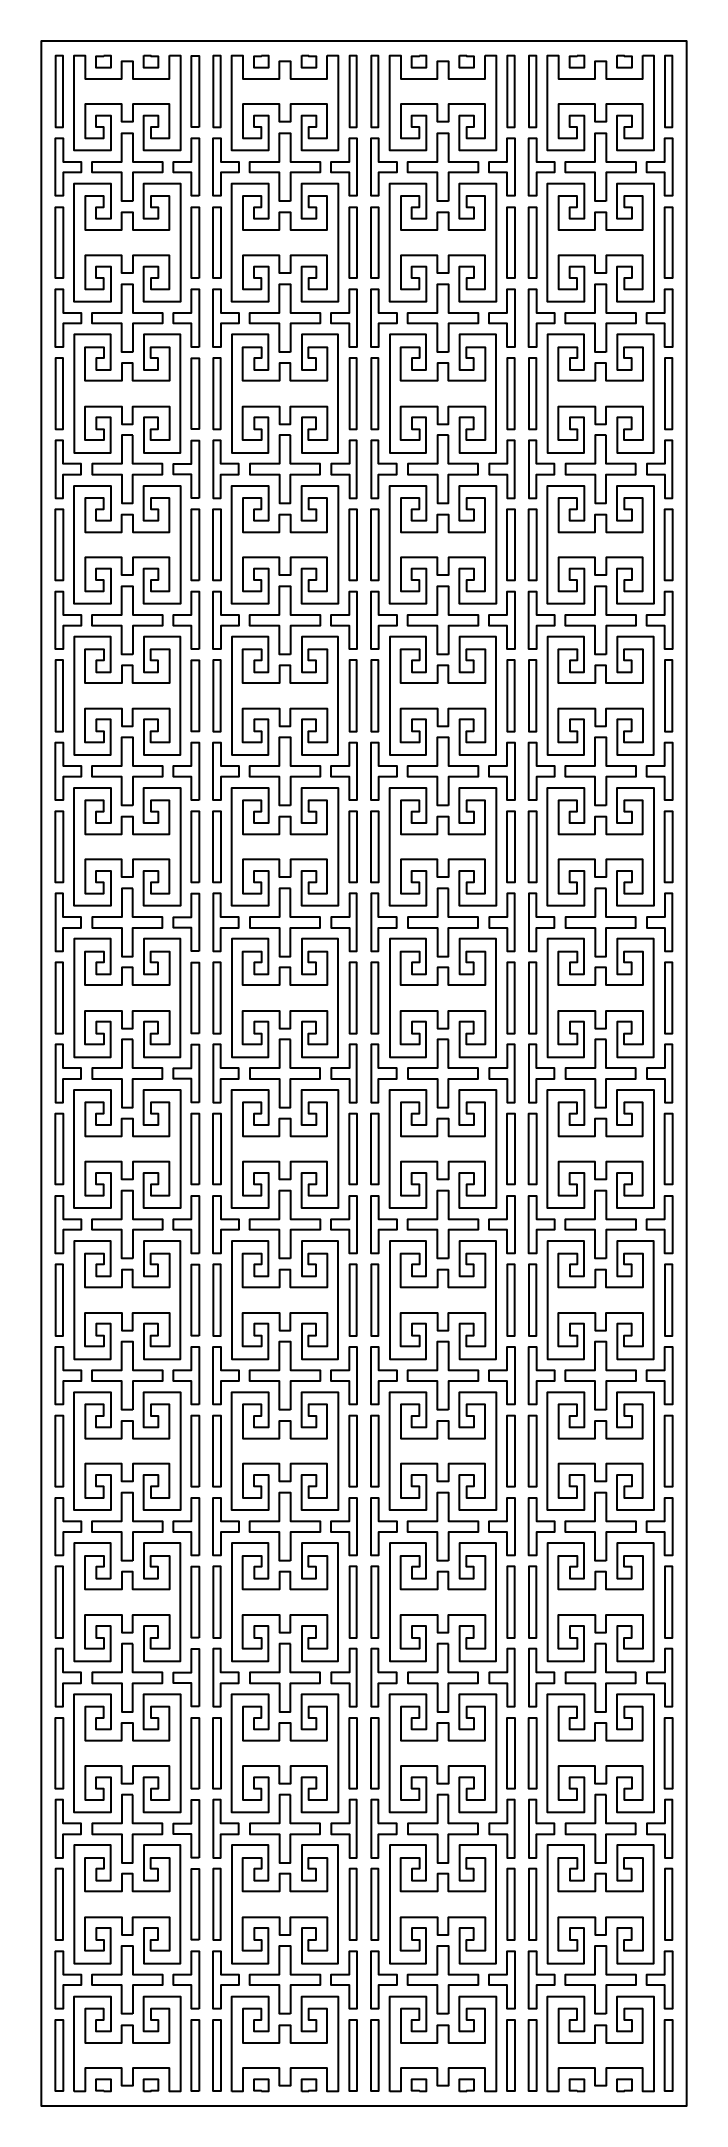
# Model space of a CAD drawing. Header units: centimetres. Extents: x 21.4 to 27, y -9 to 9.
import ezdxf

# ---------------------------------------------------------------- set-up
doc = ezdxf.new("R2010")
doc.units = ezdxf.units.CM
doc.header["$MEASUREMENT"] = 0
doc.layers.add('layer 1', color=7, linetype='Continuous')

msp = doc.modelspace()

# ---------------------------------------------------------------- linework, layer by layer
at = {"layer": 'layer 1', "color": 250, "lineweight": 30}
for points, knots in [([(22.16852, 9.00076), (22.16852, 9.00076), (22.26509, 9.00076), (22.26509, 9.00076), (22.26509, 9.00076), (22.26509, 9.00076), (22.5841, 9.00076), (22.5841, 9.00076), (22.5841, 9.00076), (22.5841, 9.00076), (22.68065, 9.00076), (22.68065, 9.00076), (22.68065, 9.00076), (22.68065, 9.00076), (22.7467, 9.00076), (22.7467, 9.00076), (22.7467, 9.00076), (22.7467, 9.00076), (22.74671, 9.00076), (22.74671, 9.00076), (22.74671, 9.00076), (22.74671, 9.00076), (22.87029, 9.00076), (22.87029, 9.00076), (22.87029, 9.00076), (22.87029, 9.00076), (22.87029, 9.00076), (22.87029, 9.00076), (22.87029, 9.00076), (22.87029, 9.00076), (22.93634, 9.00076), (22.93634, 9.00076), (22.93634, 9.00076), (22.93634, 9.00076), (23.03289, 9.00076), (23.03289, 9.00076), (23.03289, 9.00076), (23.03289, 9.00076), (23.35191, 9.00076), (23.35191, 9.00076), (23.35191, 9.00076), (23.35191, 9.00076), (23.44847, 9.00076), (23.44847, 9.00076), (23.44847, 9.00076), (23.44847, 9.00076), (23.54502, 9.00076), (23.54502, 9.00076), (23.54502, 9.00076), (23.54502, 9.00076), (23.64157, 9.00076), (23.64157, 9.00076), (23.64157, 9.00076), (23.64157, 9.00076), (23.96059, 9.00076), (23.96059, 9.00076), (23.96059, 9.00076), (23.96059, 9.00076), (24.05714, 9.00076), (24.05714, 9.00076), (24.05714, 9.00076), (24.05714, 9.00076), (24.12319, 9.00076), (24.12319, 9.00076), (24.12319, 9.00076), (24.12319, 9.00076), (24.1232, 9.00076), (24.1232, 9.00076), (24.1232, 9.00076), (24.1232, 9.00076), (24.24678, 9.00076), (24.24678, 9.00076), (24.24678, 9.00076), (24.24678, 9.00076), (24.24679, 9.00076), (24.24679, 9.00076), (24.24679, 9.00076), (24.24679, 9.00076), (24.31283, 9.00076), (24.31283, 9.00076), (24.31283, 9.00076), (24.31283, 9.00076), (24.40939, 9.00076), (24.40939, 9.00076), (24.40939, 9.00076), (24.40939, 9.00076), (24.72841, 9.00076), (24.72841, 9.00076), (24.72841, 9.00076), (24.72841, 9.00076), (24.82497, 9.00076), (24.82497, 9.00076), (24.82497, 9.00076), (24.82497, 9.00076), (24.92151, 9.00076), (24.92151, 9.00076), (24.92151, 9.00076), (24.92151, 9.00076), (25.01807, 9.00076), (25.01807, 9.00076), (25.01807, 9.00076), (25.01807, 9.00076), (25.33708, 9.00076), (25.33708, 9.00076), (25.33708, 9.00076), (25.33708, 9.00076), (25.43364, 9.00076), (25.43364, 9.00076), (25.43364, 9.00076), (25.43364, 9.00076), (25.49968, 9.00076), (25.49968, 9.00076), (25.49968, 9.00076), (25.49968, 9.00076), (25.4997, 9.00076), (25.4997, 9.00076), (25.4997, 9.00076), (25.4997, 9.00076), (25.62328, 9.00076), (25.62328, 9.00076), (25.62328, 9.00076), (25.62328, 9.00076), (25.62329, 9.00076), (25.62329, 9.00076), (25.62329, 9.00076), (25.62329, 9.00076), (25.68933, 9.00076), (25.68933, 9.00076), (25.68933, 9.00076), (25.68933, 9.00076), (25.78588, 9.00076), (25.78588, 9.00076), (25.78588, 9.00076), (25.78588, 9.00076), (26.1049, 9.00076), (26.1049, 9.00076), (26.1049, 9.00076), (26.1049, 9.00076), (26.20146, 9.00076), (26.20146, 9.00076), (26.20146, 9.00076), (26.20146, 9.00076), (26.29801, 9.00076), (26.29801, 9.00076), (26.29801, 9.00076), (26.29801, 9.00076), (26.39456, 9.00076), (26.39456, 9.00076), (26.39456, 9.00076), (26.39456, 9.00076), (26.71358, 9.00076), (26.71358, 9.00076), (26.71358, 9.00076), (26.71358, 9.00076), (26.81014, 9.00076), (26.81014, 9.00076), (26.81014, 9.00076), (26.81014, 9.00076), (26.87618, 9.00076), (26.87618, 9.00076), (26.87618, 9.00076), (26.87618, 9.00076), (26.99978, 9.00076), (26.99978, 9.00076), (26.99978, 9.00076), (26.99978, 9.00076), (26.99978, 8.87717), (26.99978, 8.87717), (26.99978, 8.87717), (26.99978, 8.87717), (26.99978, 8.56233), (26.99978, 8.56233), (26.99978, 8.56233), (26.99978, 8.56233), (26.99978, 7.90371), (26.99978, 7.90371), (26.99978, 7.90371), (26.99978, 7.90371), (26.99978, 7.2451), (26.99978, 7.2451), (26.99978, 7.2451), (26.99978, 7.2451), (26.99978, 6.58648), (26.99978, 6.58648), (26.99978, 6.58648), (26.99978, 6.58648), (26.99978, 5.92785), (26.99978, 5.92785), (26.99978, 5.92785), (26.99978, 5.92785), (26.99978, 5.26924), (26.99978, 5.26924), (26.99978, 5.26924), (26.99978, 5.26924), (26.99978, 4.61062), (26.99978, 4.61062), (26.99978, 4.61062), (26.99978, 4.61062), (26.99978, 3.952), (26.99978, 3.952), (26.99978, 3.952), (26.99978, 3.952), (26.99978, 3.29338), (26.99978, 3.29338), (26.99978, 3.29338), (26.99978, 3.29338), (26.99978, 2.63476), (26.99978, 2.63476), (26.99978, 2.63476), (26.99978, 2.63476), (26.99978, 1.97614), (26.99978, 1.97614), (26.99978, 1.97614), (26.99978, 1.97614), (26.99978, 1.31752), (26.99978, 1.31752), (26.99978, 1.31752), (26.99978, 1.31752), (26.99978, 0.6589), (26.99978, 0.6589), (26.99978, 0.6589), (26.99978, 0.6589), (26.99978, 0.00028), (26.99978, 0.00028), (26.99978, 0.00028), (26.99978, 0.00028), (26.99978, -0.65834), (26.99978, -0.65834), (26.99978, -0.65834), (26.99978, -0.65834), (26.99978, -1.31696), (26.99978, -1.31696), (26.99978, -1.31696), (26.99978, -1.31696), (26.99978, -1.97558), (26.99978, -1.97558), (26.99978, -1.97558), (26.99978, -1.97558), (26.99978, -2.6342), (26.99978, -2.6342), (26.99978, -2.6342), (26.99978, -2.6342), (26.99978, -3.29282), (26.99978, -3.29282), (26.99978, -3.29282), (26.99978, -3.29282), (26.99978, -3.95144), (26.99978, -3.95144), (26.99978, -3.95144), (26.99978, -3.95144), (26.99978, -4.61006), (26.99978, -4.61006), (26.99978, -4.61006), (26.99978, -4.61006), (26.99978, -5.26868), (26.99978, -5.26868), (26.99978, -5.26868), (26.99978, -5.26868), (26.99978, -5.9273), (26.99978, -5.9273), (26.99978, -5.9273), (26.99978, -5.9273), (26.99978, -6.58592), (26.99978, -6.58592), (26.99978, -6.58592), (26.99978, -6.58592), (26.99978, -7.24454), (26.99978, -7.24454), (26.99978, -7.24454), (26.99978, -7.24454), (26.99978, -7.90315), (26.99978, -7.90315), (26.99978, -7.90315), (26.99978, -7.90315), (26.99978, -8.56178), (26.99978, -8.56178), (26.99978, -8.56178), (26.99978, -8.56178), (26.99978, -8.87661), (26.99978, -8.87661), (26.99978, -8.87661), (26.99978, -8.87661), (26.99978, -9.0002), (26.99978, -9.0002), (26.99978, -9.0002), (26.99978, -9.0002), (26.99978, -9.00021), (26.99978, -9.00021), (26.99978, -9.00021), (26.99978, -9.00021), (26.87618, -9.00021), (26.87618, -9.00021), (26.87618, -9.00021), (26.87618, -9.00021), (26.87618, -9.0002), (26.87618, -9.0002), (26.87618, -9.0002), (26.87618, -9.0002), (26.81014, -9.0002), (26.81014, -9.0002), (26.81014, -9.0002), (26.81014, -9.0002), (26.81014, -9.00021), (26.81014, -9.00021), (26.81014, -9.00021), (26.81014, -9.00021), (26.71358, -9.00021), (26.71358, -9.00021), (26.71358, -9.00021), (26.71358, -9.00021), (26.71358, -9.0002), (26.71358, -9.0002), (26.71358, -9.0002), (26.71358, -9.0002), (26.39456, -9.0002), (26.39456, -9.0002), (26.39456, -9.0002), (26.39456, -9.0002), (26.39456, -9.00021), (26.39456, -9.00021), (26.39456, -9.00021), (26.39456, -9.00021), (26.29801, -9.00021), (26.29801, -9.00021), (26.29801, -9.00021), (26.29801, -9.00021), (26.29801, -9.0002), (26.29801, -9.0002), (26.29801, -9.0002), (26.29801, -9.0002), (26.20146, -9.0002), (26.20146, -9.0002), (26.20146, -9.0002), (26.20146, -9.0002), (26.20146, -9.00021), (26.20146, -9.00021), (26.20146, -9.00021), (26.20146, -9.00021), (26.1049, -9.00021), (26.1049, -9.00021), (26.1049, -9.00021), (26.1049, -9.00021), (26.1049, -9.0002), (26.1049, -9.0002), (26.1049, -9.0002), (26.1049, -9.0002), (25.78588, -9.0002), (25.78588, -9.0002), (25.78588, -9.0002), (25.78588, -9.0002), (25.78588, -9.00021), (25.78588, -9.00021), (25.78588, -9.00021), (25.78588, -9.00021), (25.68933, -9.00021), (25.68933, -9.00021), (25.68933, -9.00021), (25.68933, -9.00021), (25.68933, -9.0002), (25.68933, -9.0002), (25.68933, -9.0002), (25.68933, -9.0002), (25.62329, -9.0002), (25.62329, -9.0002), (25.62329, -9.0002), (25.62329, -9.0002), (25.62329, -9.00021), (25.62329, -9.00021), (25.62329, -9.00021), (25.62329, -9.00021), (25.62328, -9.00021), (25.62328, -9.00021), (25.62328, -9.00021), (25.62328, -9.00021), (25.4997, -9.00021), (25.4997, -9.00021), (25.4997, -9.00021), (25.4997, -9.00021), (25.49968, -9.00021), (25.49968, -9.00021), (25.49968, -9.00021), (25.49968, -9.00021), (25.49968, -9.0002), (25.49968, -9.0002), (25.49968, -9.0002), (25.49968, -9.0002), (25.43364, -9.0002), (25.43364, -9.0002), (25.43364, -9.0002), (25.43364, -9.0002), (25.43364, -9.00021), (25.43364, -9.00021), (25.43364, -9.00021), (25.43364, -9.00021), (25.33708, -9.00021), (25.33708, -9.00021), (25.33708, -9.00021), (25.33708, -9.00021), (25.33708, -9.0002), (25.33708, -9.0002), (25.33708, -9.0002), (25.33708, -9.0002), (25.01807, -9.0002), (25.01807, -9.0002), (25.01807, -9.0002), (25.01807, -9.0002), (25.01807, -9.00021), (25.01807, -9.00021), (25.01807, -9.00021), (25.01807, -9.00021), (24.92151, -9.00021), (24.92151, -9.00021), (24.92151, -9.00021), (24.92151, -9.00021), (24.92151, -9.0002), (24.92151, -9.0002), (24.92151, -9.0002), (24.92151, -9.0002), (24.82497, -9.0002), (24.82497, -9.0002), (24.82497, -9.0002), (24.82497, -9.0002), (24.82497, -9.00021), (24.82497, -9.00021), (24.82497, -9.00021), (24.82497, -9.00021), (24.72841, -9.00021), (24.72841, -9.00021), (24.72841, -9.00021), (24.72841, -9.00021), (24.72841, -9.0002), (24.72841, -9.0002), (24.72841, -9.0002), (24.72841, -9.0002), (24.40939, -9.0002), (24.40939, -9.0002), (24.40939, -9.0002), (24.40939, -9.0002), (24.40939, -9.00021), (24.40939, -9.00021), (24.40939, -9.00021), (24.40939, -9.00021), (24.31283, -9.00021), (24.31283, -9.00021), (24.31283, -9.00021), (24.31283, -9.00021), (24.31283, -9.0002), (24.31283, -9.0002), (24.31283, -9.0002), (24.31283, -9.0002), (24.24679, -9.0002), (24.24679, -9.0002), (24.24679, -9.0002), (24.24679, -9.0002), (24.24679, -9.00021), (24.24679, -9.00021), (24.24679, -9.00021), (24.24679, -9.00021), (24.24678, -9.00021), (24.24678, -9.00021), (24.24678, -9.00021), (24.24678, -9.00021), (24.1232, -9.00021), (24.1232, -9.00021), (24.1232, -9.00021), (24.1232, -9.00021), (24.12319, -9.00021), (24.12319, -9.00021), (24.12319, -9.00021), (24.12319, -9.00021), (24.12319, -9.0002), (24.12319, -9.0002), (24.12319, -9.0002), (24.12319, -9.0002), (24.05714, -9.0002), (24.05714, -9.0002), (24.05714, -9.0002), (24.05714, -9.0002), (24.05714, -9.00021), (24.05714, -9.00021), (24.05714, -9.00021), (24.05714, -9.00021), (23.96059, -9.00021), (23.96059, -9.00021), (23.96059, -9.00021), (23.96059, -9.00021), (23.96059, -9.0002), (23.96059, -9.0002), (23.96059, -9.0002), (23.96059, -9.0002), (23.64157, -9.0002), (23.64157, -9.0002), (23.64157, -9.0002), (23.64157, -9.0002), (23.64157, -9.00021), (23.64157, -9.00021), (23.64157, -9.00021), (23.64157, -9.00021), (23.54502, -9.00021), (23.54502, -9.00021), (23.54502, -9.00021), (23.54502, -9.00021), (23.54502, -9.0002), (23.54502, -9.0002), (23.54502, -9.0002), (23.54502, -9.0002), (23.44847, -9.0002), (23.44847, -9.0002), (23.44847, -9.0002), (23.44847, -9.0002), (23.44847, -9.00021), (23.44847, -9.00021), (23.44847, -9.00021), (23.44847, -9.00021), (23.35191, -9.00021), (23.35191, -9.00021), (23.35191, -9.00021), (23.35191, -9.00021), (23.35191, -9.0002), (23.35191, -9.0002), (23.35191, -9.0002), (23.35191, -9.0002), (23.03289, -9.0002), (23.03289, -9.0002), (23.03289, -9.0002), (23.03289, -9.0002), (23.03289, -9.00021), (23.03289, -9.00021), (23.03289, -9.00021), (23.03289, -9.00021), (22.93634, -9.00021), (22.93634, -9.00021), (22.93634, -9.00021), (22.93634, -9.00021), (22.93634, -9.0002), (22.93634, -9.0002), (22.93634, -9.0002), (22.93634, -9.0002), (22.87029, -9.0002), (22.87029, -9.0002), (22.87029, -9.0002), (22.87029, -9.0002), (22.87029, -9.00021), (22.87029, -9.00021), (22.87029, -9.00021), (22.87029, -9.00021), (22.87029, -9.00021), (22.87029, -9.00021), (22.87029, -9.00021), (22.87029, -9.00021), (22.87029, -9.00021), (22.87029, -9.00021), (22.87029, -9.00021), (22.87029, -9.00021), (22.7467, -9.00021), (22.7467, -9.00021), (22.7467, -9.00021), (22.7467, -9.00021), (22.7467, -9.0002), (22.7467, -9.0002), (22.7467, -9.0002), (22.7467, -9.0002), (22.74668, -9.0002), (22.74668, -9.0002), (22.74668, -9.0002), (22.74668, -9.0002), (22.74668, -9.0002), (22.74668, -9.0002), (22.74668, -9.0002), (22.74668, -9.0002), (22.68065, -9.0002), (22.68065, -9.0002), (22.68065, -9.0002), (22.68065, -9.0002), (22.68065, -9.0002), (22.68065, -9.0002), (22.68065, -9.0002), (22.68065, -9.0002), (22.58406, -9.0002), (22.58406, -9.0002), (22.58406, -9.0002), (22.58406, -9.0002), (22.58406, -9.0002), (22.58406, -9.0002), (22.58406, -9.0002), (22.58406, -9.0002), (22.26509, -9.0002), (22.26509, -9.0002), (22.26509, -9.0002), (22.26509, -9.0002), (22.26509, -9.0002), (22.26509, -9.0002), (22.26509, -9.0002), (22.26509, -9.0002), (22.16852, -9.0002), (22.16852, -9.0002), (22.16852, -9.0002), (22.16852, -9.0002), (22.16852, -9.0002), (22.16852, -9.0002), (22.16852, -9.0002), (22.16852, -9.0002), (22.07195, -9.0002), (22.07195, -9.0002), (22.07195, -9.0002), (22.07195, -9.0002), (22.07195, -9.0002), (22.07195, -9.0002), (22.07195, -9.0002), (22.07195, -9.0002), (21.97542, -9.0002), (21.97542, -9.0002), (21.97542, -9.0002), (21.97542, -9.0002), (21.97542, -9.0002), (21.97542, -9.0002), (21.97542, -9.0002), (21.97542, -9.0002), (21.65637, -9.0002), (21.65637, -9.0002), (21.65637, -9.0002), (21.65637, -9.0002), (21.65637, -9.0002), (21.65637, -9.0002), (21.65637, -9.0002), (21.65637, -9.0002), (21.55983, -9.0002), (21.55983, -9.0002), (21.55983, -9.0002), (21.55983, -9.0002), (21.55983, -9.0002), (21.55983, -9.0002), (21.55983, -9.0002), (21.55983, -9.0002), (21.49382, -9.0002), (21.49382, -9.0002), (21.49382, -9.0002), (21.49382, -9.0002), (21.49382, -9.0002), (21.49382, -9.0002), (21.49382, -9.0002), (21.49382, -9.0002), (21.3702, -9.0002), (21.3702, -9.0002), (21.3702, -9.0002), (21.3702, -9.0002), (21.3702, -9.0002), (21.3702, -9.0002), (21.3702, -9.0002), (21.3702, -9.0002), (21.37021, -8.87659), (21.37021, -8.87659), (21.37021, -8.87659), (21.37021, -8.87659), (21.37021, -8.56183), (21.37021, -8.56183), (21.37021, -8.56183), (21.37021, -8.56183), (21.37021, -7.90315), (21.37021, -7.90315), (21.37021, -7.90315), (21.37021, -7.90315), (21.37021, -7.24454), (21.37021, -7.24454), (21.37021, -7.24454), (21.37021, -7.24454), (21.37021, -6.58594), (21.37021, -6.58594), (21.37021, -6.58594), (21.37021, -6.58594), (21.37021, -5.92732), (21.37021, -5.92732), (21.37021, -5.92732), (21.37021, -5.92732), (21.37021, -5.26867), (21.37021, -5.26867), (21.37021, -5.26867), (21.37021, -5.26867), (21.37021, -4.61007), (21.37021, -4.61007), (21.37021, -4.61007), (21.37021, -4.61007), (21.37021, -3.95143), (21.37021, -3.95143), (21.37021, -3.95143), (21.37021, -3.95143), (21.37021, -3.2928), (21.37021, -3.2928), (21.37021, -3.2928), (21.37021, -3.2928), (21.37021, -2.6342), (21.37021, -2.6342), (21.37021, -2.6342), (21.37021, -2.6342), (21.37021, -1.97559), (21.37021, -1.97559), (21.37021, -1.97559), (21.37021, -1.97559), (21.37021, -1.31697), (21.37021, -1.31697), (21.37021, -1.31697), (21.37021, -1.31697), (21.37021, -0.65834), (21.37021, -0.65834), (21.37021, -0.65834), (21.37021, -0.65834), (21.37021, 0.00028), (21.37021, 0.00028), (21.37021, 0.00028), (21.37021, 0.00028), (21.37021, 0.6589), (21.37021, 0.6589), (21.37021, 0.6589), (21.37021, 0.6589), (21.37021, 1.3175), (21.37021, 1.3175), (21.37021, 1.3175), (21.37021, 1.3175), (21.37021, 1.97615), (21.37021, 1.97615), (21.37021, 1.97615), (21.37021, 1.97615), (21.37021, 2.63474), (21.37021, 2.63474), (21.37021, 2.63474), (21.37021, 2.63474), (21.37021, 3.2934), (21.37021, 3.2934), (21.37021, 3.2934), (21.37021, 3.2934), (21.37021, 3.95199), (21.37021, 3.95199), (21.37021, 3.95199), (21.37021, 3.95199), (21.37021, 4.61065), (21.37021, 4.61065), (21.37021, 4.61065), (21.37021, 4.61065), (21.37021, 5.26923), (21.37021, 5.26923), (21.37021, 5.26923), (21.37021, 5.26923), (21.3702, 5.92789), (21.3702, 5.92789), (21.3702, 5.92789), (21.3702, 5.92789), (21.37021, 6.58649), (21.37021, 6.58649), (21.37021, 6.58649), (21.37021, 6.58649), (21.37021, 7.24508), (21.37021, 7.24508), (21.37021, 7.24508), (21.37021, 7.24508), (21.37021, 7.90371), (21.37021, 7.90371), (21.37021, 7.90371), (21.37021, 7.90371), (21.37021, 8.56235), (21.37021, 8.56235), (21.37021, 8.56235), (21.37021, 8.56235), (21.37021, 8.87715), (21.37021, 8.87715), (21.37021, 8.87715), (21.37021, 8.87715), (21.37021, 9.00076), (21.37021, 9.00076), (21.37021, 9.00076), (21.37021, 9.00076), (21.49382, 9.00076), (21.49382, 9.00076), (21.49382, 9.00076), (21.49382, 9.00076), (21.55983, 9.00076), (21.55983, 9.00076), (21.55983, 9.00076), (21.55983, 9.00076), (21.65637, 9.00076), (21.65637, 9.00076), (21.65637, 9.00076), (21.65637, 9.00076), (21.97542, 9.00076), (21.97542, 9.00076), (21.97542, 9.00076), (21.97542, 9.00076), (22.07195, 9.00076), (22.07195, 9.00076), (22.07195, 9.00076), (22.07195, 9.00076), (22.16852, 9.00076), (22.16852, 9.00076)], [0, 0, 0, 0, 0.00502513, 0.00502513, 0.00502513, 0.00502513, 0.01005025, 0.01005025, 0.01005025, 0.01005025, 0.01507538, 0.01507538, 0.01507538, 0.01507538, 0.0201005, 0.0201005, 0.0201005, 0.0201005, 0.02512563, 0.02512563, 0.02512563, 0.02512563, 0.03015075, 0.03015075, 0.03015075, 0.03015075, 0.03517588, 0.03517588, 0.03517588, 0.03517588, 0.04020101, 0.04020101, 0.04020101, 0.04020101, 0.04522613, 0.04522613, 0.04522613, 0.04522613, 0.05025126, 0.05025126, 0.05025126, 0.05025126, 0.05527638, 0.05527638, 0.05527638, 0.05527638, 0.06030151, 0.06030151, 0.06030151, 0.06030151, 0.06532663, 0.06532663, 0.06532663, 0.06532663, 0.07035176, 0.07035176, 0.07035176, 0.07035176, 0.07537688, 0.07537688, 0.07537688, 0.07537688, 0.08040201, 0.08040201, 0.08040201, 0.08040201, 0.08542714, 0.08542714, 0.08542714, 0.08542714, 0.09045226, 0.09045226, 0.09045226, 0.09045226, 0.09547739, 0.09547739, 0.09547739, 0.09547739, 0.10050251, 0.10050251, 0.10050251, 0.10050251, 0.10552764, 0.10552764, 0.10552764, 0.10552764, 0.11055276, 0.11055276, 0.11055276, 0.11055276, 0.11557789, 0.11557789, 0.11557789, 0.11557789, 0.12060302, 0.12060302, 0.12060302, 0.12060302, 0.12562814, 0.12562814, 0.12562814, 0.12562814, 0.13065327, 0.13065327, 0.13065327, 0.13065327, 0.13567839, 0.13567839, 0.13567839, 0.13567839, 0.14070352, 0.14070352, 0.14070352, 0.14070352, 0.14572864, 0.14572864, 0.14572864, 0.14572864, 0.15075377, 0.15075377, 0.15075377, 0.15075377, 0.15577889, 0.15577889, 0.15577889, 0.15577889, 0.16080402, 0.16080402, 0.16080402, 0.16080402, 0.16582915, 0.16582915, 0.16582915, 0.16582915, 0.17085427, 0.17085427, 0.17085427, 0.17085427, 0.1758794, 0.1758794, 0.1758794, 0.1758794, 0.18090452, 0.18090452, 0.18090452, 0.18090452, 0.18592965, 0.18592965, 0.18592965, 0.18592965, 0.19095477, 0.19095477, 0.19095477, 0.19095477, 0.1959799, 0.1959799, 0.1959799, 0.1959799, 0.20100503, 0.20100503, 0.20100503, 0.20100503, 0.20603015, 0.20603015, 0.20603015, 0.20603015, 0.21105528, 0.21105528, 0.21105528, 0.21105528, 0.2160804, 0.2160804, 0.2160804, 0.2160804, 0.22110553, 0.22110553, 0.22110553, 0.22110553, 0.22613065, 0.22613065, 0.22613065, 0.22613065, 0.23115578, 0.23115578, 0.23115578, 0.23115578, 0.2361809, 0.2361809, 0.2361809, 0.2361809, 0.24120603, 0.24120603, 0.24120603, 0.24120603, 0.24623116, 0.24623116, 0.24623116, 0.24623116, 0.25125628, 0.25125628, 0.25125628, 0.25125628, 0.25628141, 0.25628141, 0.25628141, 0.25628141, 0.26130653, 0.26130653, 0.26130653, 0.26130653, 0.26633166, 0.26633166, 0.26633166, 0.26633166, 0.27135678, 0.27135678, 0.27135678, 0.27135678, 0.27638191, 0.27638191, 0.27638191, 0.27638191, 0.28140704, 0.28140704, 0.28140704, 0.28140704, 0.28643216, 0.28643216, 0.28643216, 0.28643216, 0.29145729, 0.29145729, 0.29145729, 0.29145729, 0.29648241, 0.29648241, 0.29648241, 0.29648241, 0.30150754, 0.30150754, 0.30150754, 0.30150754, 0.30653266, 0.30653266, 0.30653266, 0.30653266, 0.31155779, 0.31155779, 0.31155779, 0.31155779, 0.31658291, 0.31658291, 0.31658291, 0.31658291, 0.32160804, 0.32160804, 0.32160804, 0.32160804, 0.32663317, 0.32663317, 0.32663317, 0.32663317, 0.33165829, 0.33165829, 0.33165829, 0.33165829, 0.33668342, 0.33668342, 0.33668342, 0.33668342, 0.34170854, 0.34170854, 0.34170854, 0.34170854, 0.34673367, 0.34673367, 0.34673367, 0.34673367, 0.35175879, 0.35175879, 0.35175879, 0.35175879, 0.35678392, 0.35678392, 0.35678392, 0.35678392, 0.36180905, 0.36180905, 0.36180905, 0.36180905, 0.36683417, 0.36683417, 0.36683417, 0.36683417, 0.3718593, 0.3718593, 0.3718593, 0.3718593, 0.37688442, 0.37688442, 0.37688442, 0.37688442, 0.38190955, 0.38190955, 0.38190955, 0.38190955, 0.38693467, 0.38693467, 0.38693467, 0.38693467, 0.3919598, 0.3919598, 0.3919598, 0.3919598, 0.39698492, 0.39698492, 0.39698492, 0.39698492, 0.40201005, 0.40201005, 0.40201005, 0.40201005, 0.40703518, 0.40703518, 0.40703518, 0.40703518, 0.4120603, 0.4120603, 0.4120603, 0.4120603, 0.41708543, 0.41708543, 0.41708543, 0.41708543, 0.42211055, 0.42211055, 0.42211055, 0.42211055, 0.42713568, 0.42713568, 0.42713568, 0.42713568, 0.4321608, 0.4321608, 0.4321608, 0.4321608, 0.43718593, 0.43718593, 0.43718593, 0.43718593, 0.44221106, 0.44221106, 0.44221106, 0.44221106, 0.44723618, 0.44723618, 0.44723618, 0.44723618, 0.45226131, 0.45226131, 0.45226131, 0.45226131, 0.45728643, 0.45728643, 0.45728643, 0.45728643, 0.46231156, 0.46231156, 0.46231156, 0.46231156, 0.46733668, 0.46733668, 0.46733668, 0.46733668, 0.47236181, 0.47236181, 0.47236181, 0.47236181, 0.47738693, 0.47738693, 0.47738693, 0.47738693, 0.48241206, 0.48241206, 0.48241206, 0.48241206, 0.48743719, 0.48743719, 0.48743719, 0.48743719, 0.49246231, 0.49246231, 0.49246231, 0.49246231, 0.49748744, 0.49748744, 0.49748744, 0.49748744, 0.50251256, 0.50251256, 0.50251256, 0.50251256, 0.50753769, 0.50753769, 0.50753769, 0.50753769, 0.51256281, 0.51256281, 0.51256281, 0.51256281, 0.51758794, 0.51758794, 0.51758794, 0.51758794, 0.52261307, 0.52261307, 0.52261307, 0.52261307, 0.52763819, 0.52763819, 0.52763819, 0.52763819, 0.53266332, 0.53266332, 0.53266332, 0.53266332, 0.53768844, 0.53768844, 0.53768844, 0.53768844, 0.54271357, 0.54271357, 0.54271357, 0.54271357, 0.54773869, 0.54773869, 0.54773869, 0.54773869, 0.55276382, 0.55276382, 0.55276382, 0.55276382, 0.55778894, 0.55778894, 0.55778894, 0.55778894, 0.56281407, 0.56281407, 0.56281407, 0.56281407, 0.5678392, 0.5678392, 0.5678392, 0.5678392, 0.57286432, 0.57286432, 0.57286432, 0.57286432, 0.57788945, 0.57788945, 0.57788945, 0.57788945, 0.58291457, 0.58291457, 0.58291457, 0.58291457, 0.5879397, 0.5879397, 0.5879397, 0.5879397, 0.59296482, 0.59296482, 0.59296482, 0.59296482, 0.59798995, 0.59798995, 0.59798995, 0.59798995, 0.60301508, 0.60301508, 0.60301508, 0.60301508, 0.6080402, 0.6080402, 0.6080402, 0.6080402, 0.61306533, 0.61306533, 0.61306533, 0.61306533, 0.61809045, 0.61809045, 0.61809045, 0.61809045, 0.62311558, 0.62311558, 0.62311558, 0.62311558, 0.6281407, 0.6281407, 0.6281407, 0.6281407, 0.63316583, 0.63316583, 0.63316583, 0.63316583, 0.63819095, 0.63819095, 0.63819095, 0.63819095, 0.64321608, 0.64321608, 0.64321608, 0.64321608, 0.64824121, 0.64824121, 0.64824121, 0.64824121, 0.65326633, 0.65326633, 0.65326633, 0.65326633, 0.65829146, 0.65829146, 0.65829146, 0.65829146, 0.66331658, 0.66331658, 0.66331658, 0.66331658, 0.66834171, 0.66834171, 0.66834171, 0.66834171, 0.67336683, 0.67336683, 0.67336683, 0.67336683, 0.67839196, 0.67839196, 0.67839196, 0.67839196, 0.68341709, 0.68341709, 0.68341709, 0.68341709, 0.68844221, 0.68844221, 0.68844221, 0.68844221, 0.69346734, 0.69346734, 0.69346734, 0.69346734, 0.69849246, 0.69849246, 0.69849246, 0.69849246, 0.70351759, 0.70351759, 0.70351759, 0.70351759, 0.70854271, 0.70854271, 0.70854271, 0.70854271, 0.71356784, 0.71356784, 0.71356784, 0.71356784, 0.71859296, 0.71859296, 0.71859296, 0.71859296, 0.72361809, 0.72361809, 0.72361809, 0.72361809, 0.72864322, 0.72864322, 0.72864322, 0.72864322, 0.73366834, 0.73366834, 0.73366834, 0.73366834, 0.73869347, 0.73869347, 0.73869347, 0.73869347, 0.74371859, 0.74371859, 0.74371859, 0.74371859, 0.74874372, 0.74874372, 0.74874372, 0.74874372, 0.75376884, 0.75376884, 0.75376884, 0.75376884, 0.75879397, 0.75879397, 0.75879397, 0.75879397, 0.7638191, 0.7638191, 0.7638191, 0.7638191, 0.76884422, 0.76884422, 0.76884422, 0.76884422, 0.77386935, 0.77386935, 0.77386935, 0.77386935, 0.77889447, 0.77889447, 0.77889447, 0.77889447, 0.7839196, 0.7839196, 0.7839196, 0.7839196, 0.78894472, 0.78894472, 0.78894472, 0.78894472, 0.79396985, 0.79396985, 0.79396985, 0.79396985, 0.79899497, 0.79899497, 0.79899497, 0.79899497, 0.8040201, 0.8040201, 0.8040201, 0.8040201, 0.80904523, 0.80904523, 0.80904523, 0.80904523, 0.81407035, 0.81407035, 0.81407035, 0.81407035, 0.81909548, 0.81909548, 0.81909548, 0.81909548, 0.8241206, 0.8241206, 0.8241206, 0.8241206, 0.82914573, 0.82914573, 0.82914573, 0.82914573, 0.83417085, 0.83417085, 0.83417085, 0.83417085, 0.83919598, 0.83919598, 0.83919598, 0.83919598, 0.84422111, 0.84422111, 0.84422111, 0.84422111, 0.84924623, 0.84924623, 0.84924623, 0.84924623, 0.85427136, 0.85427136, 0.85427136, 0.85427136, 0.85929648, 0.85929648, 0.85929648, 0.85929648, 0.86432161, 0.86432161, 0.86432161, 0.86432161, 0.86934673, 0.86934673, 0.86934673, 0.86934673, 0.87437186, 0.87437186, 0.87437186, 0.87437186, 0.87939698, 0.87939698, 0.87939698, 0.87939698, 0.88442211, 0.88442211, 0.88442211, 0.88442211, 0.88944724, 0.88944724, 0.88944724, 0.88944724, 0.89447236, 0.89447236, 0.89447236, 0.89447236, 0.89949749, 0.89949749, 0.89949749, 0.89949749, 0.90452261, 0.90452261, 0.90452261, 0.90452261, 0.90954774, 0.90954774, 0.90954774, 0.90954774, 0.91457286, 0.91457286, 0.91457286, 0.91457286, 0.91959799, 0.91959799, 0.91959799, 0.91959799, 0.92462312, 0.92462312, 0.92462312, 0.92462312, 0.92964824, 0.92964824, 0.92964824, 0.92964824, 0.93467337, 0.93467337, 0.93467337, 0.93467337, 0.93969849, 0.93969849, 0.93969849, 0.93969849, 0.94472362, 0.94472362, 0.94472362, 0.94472362, 0.94974874, 0.94974874, 0.94974874, 0.94974874, 0.95477387, 0.95477387, 0.95477387, 0.95477387, 0.95979899, 0.95979899, 0.95979899, 0.95979899, 0.96482412, 0.96482412, 0.96482412, 0.96482412, 0.96984925, 0.96984925, 0.96984925, 0.96984925, 0.97487437, 0.97487437, 0.97487437, 0.97487437, 0.9798995, 0.9798995, 0.9798995, 0.9798995, 0.98492462, 0.98492462, 0.98492462, 0.98492462, 0.98994975, 0.98994975, 0.98994975, 0.98994975, 1, 1, 1, 1]), ([(21.55983, 8.56235), (21.55983, 8.56235), (21.55983, 8.25195), (21.55983, 8.25195), (21.55983, 8.25195), (21.55983, 8.25195), (21.49382, 8.25195), (21.49382, 8.25195), (21.49382, 8.25195), (21.49382, 8.25195), (21.49382, 8.56235), (21.49382, 8.56235), (21.49382, 8.56235), (21.49382, 8.56235), (21.49382, 8.87274), (21.49382, 8.87274), (21.49382, 8.87274), (21.49382, 8.87274), (21.55983, 8.87274), (21.55983, 8.87274), (21.55983, 8.87274), (21.55983, 8.87274), (21.55983, 8.56235), (21.55983, 8.56235)], [0, 0, 0, 0, 0.14285714, 0.14285714, 0.14285714, 0.14285714, 0.28571429, 0.28571429, 0.28571429, 0.28571429, 0.42857143, 0.42857143, 0.42857143, 0.42857143, 0.57142857, 0.57142857, 0.57142857, 0.57142857, 0.71428571, 0.71428571, 0.71428571, 0.71428571, 1, 1, 1, 1]), ([(22.48754, 8.87715), (22.48754, 8.87715), (22.48756, 8.67335), (22.48756, 8.67335), (22.48756, 8.67335), (22.48756, 8.67335), (22.39097, 8.67335), (22.39097, 8.67335), (22.39097, 8.67335), (22.39097, 8.67335), (22.39097, 8.67335), (22.39097, 8.67335), (22.39097, 8.67335), (22.39097, 8.67335), (22.26509, 8.67335), (22.26509, 8.67335), (22.26509, 8.67335), (22.26509, 8.67335), (22.26509, 8.67335), (22.26509, 8.67335), (22.26509, 8.67335), (22.26509, 8.67335), (22.16852, 8.67335), (22.16852, 8.67335), (22.16852, 8.67335), (22.16852, 8.67335), (22.16852, 8.82742), (22.16852, 8.82742), (22.16852, 8.82742), (22.16852, 8.82742), (22.12023, 8.82742), (22.12023, 8.82742), (22.12023, 8.82742), (22.12023, 8.82742), (22.07195, 8.82742), (22.07195, 8.82742), (22.07195, 8.82742), (22.07195, 8.82742), (22.07195, 8.67334), (22.07195, 8.67334), (22.07195, 8.67334), (22.07195, 8.67334), (21.97542, 8.67335), (21.97542, 8.67335), (21.97542, 8.67335), (21.97542, 8.67335), (21.97542, 8.67335), (21.97542, 8.67335), (21.97542, 8.67335), (21.97542, 8.67335), (21.84951, 8.67335), (21.84951, 8.67335), (21.84951, 8.67335), (21.84951, 8.67335), (21.84951, 8.67335), (21.84951, 8.67335), (21.84951, 8.67335), (21.84951, 8.67335), (21.75295, 8.67335), (21.75295, 8.67335), (21.75295, 8.67335), (21.75295, 8.67335), (21.75295, 8.87715), (21.75295, 8.87715), (21.75295, 8.87715), (21.75295, 8.87715), (21.65637, 8.87715), (21.65637, 8.87715), (21.65637, 8.87715), (21.65637, 8.87715), (21.65637, 8.56235), (21.65637, 8.56235), (21.65637, 8.56235), (21.65637, 8.56235), (21.65637, 8.04715), (21.65637, 8.04715), (21.65637, 8.04715), (21.65637, 8.04715), (21.97542, 8.04715), (21.97542, 8.04715), (21.97542, 8.04715), (21.97542, 8.04715), (21.97542, 8.35474), (21.97542, 8.35474), (21.97542, 8.35474), (21.97542, 8.35474), (21.84953, 8.35474), (21.84953, 8.35474), (21.84953, 8.35474), (21.84953, 8.35474), (21.84951, 8.25334), (21.84951, 8.25334), (21.84951, 8.25334), (21.84951, 8.25334), (21.91554, 8.25334), (21.91554, 8.25334), (21.91554, 8.25334), (21.91554, 8.25334), (21.91554, 8.15677), (21.91554, 8.15677), (21.91554, 8.15677), (21.91554, 8.15677), (21.84951, 8.15677), (21.84951, 8.15677), (21.84951, 8.15677), (21.84951, 8.15677), (21.84951, 8.15677), (21.84951, 8.15677), (21.84951, 8.15677), (21.84951, 8.15677), (21.75295, 8.15677), (21.75295, 8.15677), (21.75295, 8.15677), (21.75295, 8.15677), (21.75295, 8.45133), (21.75295, 8.45133), (21.75295, 8.45133), (21.75295, 8.45133), (21.84951, 8.45133), (21.84951, 8.45133), (21.84951, 8.45133), (21.84951, 8.45133), (21.84951, 8.45133), (21.84951, 8.45133), (21.84951, 8.45133), (21.84951, 8.45133), (21.97542, 8.45133), (21.97542, 8.45133), (21.97542, 8.45133), (21.97542, 8.45133), (21.97542, 8.45131), (21.97542, 8.45131), (21.97542, 8.45131), (21.97542, 8.45131), (22.07195, 8.45131), (22.07195, 8.45131), (22.07195, 8.45131), (22.07195, 8.45131), (22.07195, 8.29723), (22.07195, 8.29723), (22.07195, 8.29723), (22.07195, 8.29723), (22.12023, 8.29723), (22.12023, 8.29723), (22.12023, 8.29723), (22.12023, 8.29723), (22.16852, 8.29721), (22.16852, 8.29721), (22.16852, 8.29721), (22.16852, 8.29721), (22.16852, 8.45131), (22.16852, 8.45131), (22.16852, 8.45131), (22.16852, 8.45131), (22.26509, 8.45131), (22.26509, 8.45131), (22.26509, 8.45131), (22.26509, 8.45131), (22.26509, 8.45133), (22.26509, 8.45133), (22.26509, 8.45133), (22.26509, 8.45133), (22.39097, 8.45133), (22.39097, 8.45133), (22.39097, 8.45133), (22.39097, 8.45133), (22.39097, 8.45133), (22.39097, 8.45133), (22.39097, 8.45133), (22.39097, 8.45133), (22.48756, 8.45133), (22.48756, 8.45133), (22.48756, 8.45133), (22.48756, 8.45133), (22.48756, 8.15677), (22.48756, 8.15677), (22.48756, 8.15677), (22.48756, 8.15677), (22.39097, 8.15677), (22.39097, 8.15677), (22.39097, 8.15677), (22.39097, 8.15677), (22.39097, 8.15677), (22.39097, 8.15677), (22.39097, 8.15677), (22.39097, 8.15677), (22.32494, 8.15677), (22.32494, 8.15677), (22.32494, 8.15677), (22.32494, 8.15677), (22.32494, 8.25334), (22.32494, 8.25334), (22.32494, 8.25334), (22.32494, 8.25334), (22.39097, 8.25334), (22.39097, 8.25334), (22.39097, 8.25334), (22.39097, 8.25334), (22.39096, 8.35474), (22.39096, 8.35474), (22.39096, 8.35474), (22.39096, 8.35474), (22.26509, 8.35472), (22.26509, 8.35472), (22.26509, 8.35472), (22.26509, 8.35472), (22.26509, 8.04715), (22.26509, 8.04715), (22.26509, 8.04715), (22.26509, 8.04715), (22.5841, 8.04715), (22.5841, 8.04715), (22.5841, 8.04715), (22.5841, 8.04715), (22.5841, 8.56235), (22.5841, 8.56235), (22.5841, 8.56235), (22.5841, 8.56235), (22.5841, 8.87715), (22.5841, 8.87715), (22.5841, 8.87715), (22.5841, 8.87715), (22.48754, 8.87715), (22.48754, 8.87715)], [0, 0, 0, 0, 0.01754386, 0.01754386, 0.01754386, 0.01754386, 0.03508772, 0.03508772, 0.03508772, 0.03508772, 0.05263158, 0.05263158, 0.05263158, 0.05263158, 0.07017544, 0.07017544, 0.07017544, 0.07017544, 0.0877193, 0.0877193, 0.0877193, 0.0877193, 0.10526316, 0.10526316, 0.10526316, 0.10526316, 0.12280702, 0.12280702, 0.12280702, 0.12280702, 0.14035088, 0.14035088, 0.14035088, 0.14035088, 0.15789474, 0.15789474, 0.15789474, 0.15789474, 0.1754386, 0.1754386, 0.1754386, 0.1754386, 0.19298246, 0.19298246, 0.19298246, 0.19298246, 0.21052632, 0.21052632, 0.21052632, 0.21052632, 0.22807018, 0.22807018, 0.22807018, 0.22807018, 0.24561404, 0.24561404, 0.24561404, 0.24561404, 0.26315789, 0.26315789, 0.26315789, 0.26315789, 0.28070175, 0.28070175, 0.28070175, 0.28070175, 0.29824561, 0.29824561, 0.29824561, 0.29824561, 0.31578947, 0.31578947, 0.31578947, 0.31578947, 0.33333333, 0.33333333, 0.33333333, 0.33333333, 0.35087719, 0.35087719, 0.35087719, 0.35087719, 0.36842105, 0.36842105, 0.36842105, 0.36842105, 0.38596491, 0.38596491, 0.38596491, 0.38596491, 0.40350877, 0.40350877, 0.40350877, 0.40350877, 0.42105263, 0.42105263, 0.42105263, 0.42105263, 0.43859649, 0.43859649, 0.43859649, 0.43859649, 0.45614035, 0.45614035, 0.45614035, 0.45614035, 0.47368421, 0.47368421, 0.47368421, 0.47368421, 0.49122807, 0.49122807, 0.49122807, 0.49122807, 0.50877193, 0.50877193, 0.50877193, 0.50877193, 0.52631579, 0.52631579, 0.52631579, 0.52631579, 0.54385965, 0.54385965, 0.54385965, 0.54385965, 0.56140351, 0.56140351, 0.56140351, 0.56140351, 0.57894737, 0.57894737, 0.57894737, 0.57894737, 0.59649123, 0.59649123, 0.59649123, 0.59649123, 0.61403509, 0.61403509, 0.61403509, 0.61403509, 0.63157895, 0.63157895, 0.63157895, 0.63157895, 0.64912281, 0.64912281, 0.64912281, 0.64912281, 0.66666667, 0.66666667, 0.66666667, 0.66666667, 0.68421053, 0.68421053, 0.68421053, 0.68421053, 0.70175439, 0.70175439, 0.70175439, 0.70175439, 0.71929825, 0.71929825, 0.71929825, 0.71929825, 0.73684211, 0.73684211, 0.73684211, 0.73684211, 0.75438596, 0.75438596, 0.75438596, 0.75438596, 0.77192982, 0.77192982, 0.77192982, 0.77192982, 0.78947368, 0.78947368, 0.78947368, 0.78947368, 0.80701754, 0.80701754, 0.80701754, 0.80701754, 0.8245614, 0.8245614, 0.8245614, 0.8245614, 0.84210526, 0.84210526, 0.84210526, 0.84210526, 0.85964912, 0.85964912, 0.85964912, 0.85964912, 0.87719298, 0.87719298, 0.87719298, 0.87719298, 0.89473684, 0.89473684, 0.89473684, 0.89473684, 0.9122807, 0.9122807, 0.9122807, 0.9122807, 0.92982456, 0.92982456, 0.92982456, 0.92982456, 0.94736842, 0.94736842, 0.94736842, 0.94736842, 0.96491228, 0.96491228, 0.96491228, 0.96491228, 1, 1, 1, 1]), ([(21.91554, 8.87715), (21.91554, 8.87715), (21.91554, 8.87135), (21.91554, 8.87135), (21.91554, 8.87135), (21.91554, 8.87135), (21.84951, 8.87135), (21.84951, 8.87135), (21.84951, 8.87135), (21.84951, 8.87135), (21.84951, 8.76992), (21.84951, 8.76992), (21.84951, 8.76992), (21.84951, 8.76992), (21.97542, 8.76992), (21.97542, 8.76992), (21.97542, 8.76992), (21.97542, 8.76992), (21.97542, 8.87715), (21.97542, 8.87715), (21.97542, 8.87715), (21.97542, 8.87715), (21.91554, 8.87715), (21.91554, 8.87715)], [0, 0, 0, 0, 0.14285714, 0.14285714, 0.14285714, 0.14285714, 0.28571429, 0.28571429, 0.28571429, 0.28571429, 0.42857143, 0.42857143, 0.42857143, 0.42857143, 0.57142857, 0.57142857, 0.57142857, 0.57142857, 0.71428571, 0.71428571, 0.71428571, 0.71428571, 1, 1, 1, 1]), ([(22.26509, 8.87715), (22.26509, 8.87715), (22.26509, 8.76992), (22.26509, 8.76992), (22.26509, 8.76992), (22.26509, 8.76992), (22.39097, 8.76992), (22.39097, 8.76992), (22.39097, 8.76992), (22.39097, 8.76992), (22.39097, 8.87135), (22.39097, 8.87135), (22.39097, 8.87135), (22.39097, 8.87135), (22.32494, 8.87135), (22.32494, 8.87135), (22.32494, 8.87135), (22.32494, 8.87135), (22.32494, 8.87715), (22.32494, 8.87715), (22.32494, 8.87715), (22.32494, 8.87715), (22.26509, 8.87715), (22.26509, 8.87715)], [0, 0, 0, 0, 0.14285714, 0.14285714, 0.14285714, 0.14285714, 0.28571429, 0.28571429, 0.28571429, 0.28571429, 0.42857143, 0.42857143, 0.42857143, 0.42857143, 0.57142857, 0.57142857, 0.57142857, 0.57142857, 0.71428571, 0.71428571, 0.71428571, 0.71428571, 1, 1, 1, 1]), ([(22.7467, 8.25195), (22.7467, 8.25195), (22.7467, 8.56233), (22.7467, 8.56233), (22.7467, 8.56233), (22.7467, 8.56233), (22.7467, 8.87274), (22.7467, 8.87274), (22.7467, 8.87274), (22.7467, 8.87274), (22.68065, 8.87274), (22.68065, 8.87274), (22.68065, 8.87274), (22.68065, 8.87274), (22.68065, 8.56235), (22.68065, 8.56235), (22.68065, 8.56235), (22.68065, 8.56235), (22.68065, 8.25195), (22.68065, 8.25195), (22.68065, 8.25195), (22.68065, 8.25195), (22.7467, 8.25195), (22.7467, 8.25195)], [0, 0, 0, 0, 0.14285714, 0.14285714, 0.14285714, 0.14285714, 0.28571429, 0.28571429, 0.28571429, 0.28571429, 0.42857143, 0.42857143, 0.42857143, 0.42857143, 0.57142857, 0.57142857, 0.57142857, 0.57142857, 0.71428571, 0.71428571, 0.71428571, 0.71428571, 1, 1, 1, 1]), ([(22.93634, 8.56233), (22.93634, 8.56233), (22.93634, 8.25192), (22.93634, 8.25192), (22.93634, 8.25192), (22.93634, 8.25192), (22.87029, 8.25192), (22.87029, 8.25192), (22.87029, 8.25192), (22.87029, 8.25192), (22.87029, 8.56233), (22.87029, 8.56233), (22.87029, 8.56233), (22.87029, 8.56233), (22.87029, 8.87274), (22.87029, 8.87274), (22.87029, 8.87274), (22.87029, 8.87274), (22.93634, 8.87274), (22.93634, 8.87274), (22.93634, 8.87274), (22.93634, 8.87274), (22.93634, 8.56233), (22.93634, 8.56233)], [0, 0, 0, 0, 0.14285714, 0.14285714, 0.14285714, 0.14285714, 0.28571429, 0.28571429, 0.28571429, 0.28571429, 0.42857143, 0.42857143, 0.42857143, 0.42857143, 0.57142857, 0.57142857, 0.57142857, 0.57142857, 0.71428571, 0.71428571, 0.71428571, 0.71428571, 1, 1, 1, 1]), ([(23.86403, 8.87717), (23.86403, 8.87717), (23.86403, 8.67336), (23.86403, 8.67336), (23.86403, 8.67336), (23.86403, 8.67336), (23.76748, 8.67336), (23.76748, 8.67336), (23.76748, 8.67336), (23.76748, 8.67336), (23.76748, 8.67336), (23.76748, 8.67336), (23.76748, 8.67336), (23.76748, 8.67336), (23.64157, 8.67336), (23.64157, 8.67336), (23.64157, 8.67336), (23.64157, 8.67336), (23.64157, 8.67336), (23.64157, 8.67336), (23.64157, 8.67336), (23.64157, 8.67336), (23.54502, 8.67336), (23.54502, 8.67336), (23.54502, 8.67336), (23.54502, 8.67336), (23.54502, 8.82744), (23.54502, 8.82744), (23.54502, 8.82744), (23.54502, 8.82744), (23.49674, 8.82744), (23.49674, 8.82744), (23.49674, 8.82744), (23.49674, 8.82744), (23.44847, 8.82744), (23.44847, 8.82744), (23.44847, 8.82744), (23.44847, 8.82744), (23.44847, 8.67336), (23.44847, 8.67336), (23.44847, 8.67336), (23.44847, 8.67336), (23.35192, 8.67336), (23.35192, 8.67336), (23.35192, 8.67336), (23.35192, 8.67336), (23.35192, 8.67336), (23.35192, 8.67336), (23.35192, 8.67336), (23.35192, 8.67336), (23.22601, 8.67336), (23.22601, 8.67336), (23.22601, 8.67336), (23.22601, 8.67336), (23.226, 8.67336), (23.226, 8.67336), (23.226, 8.67336), (23.226, 8.67336), (23.12944, 8.67336), (23.12944, 8.67336), (23.12944, 8.67336), (23.12944, 8.67336), (23.12944, 8.87717), (23.12944, 8.87717), (23.12944, 8.87717), (23.12944, 8.87717), (23.03289, 8.87717), (23.03289, 8.87717), (23.03289, 8.87717), (23.03289, 8.87717), (23.03289, 8.56233), (23.03289, 8.56233), (23.03289, 8.56233), (23.03289, 8.56233), (23.03289, 8.04714), (23.03289, 8.04714), (23.03289, 8.04714), (23.03289, 8.04714), (23.35191, 8.04714), (23.35191, 8.04714), (23.35191, 8.04714), (23.35191, 8.04714), (23.35191, 8.35476), (23.35191, 8.35476), (23.35191, 8.35476), (23.35191, 8.35476), (23.22601, 8.35476), (23.22601, 8.35476), (23.22601, 8.35476), (23.22601, 8.35476), (23.22601, 8.25332), (23.22601, 8.25332), (23.22601, 8.25332), (23.22601, 8.25332), (23.29205, 8.25332), (23.29205, 8.25332), (23.29205, 8.25332), (23.29205, 8.25332), (23.29205, 8.15677), (23.29205, 8.15677), (23.29205, 8.15677), (23.29205, 8.15677), (23.22601, 8.15677), (23.22601, 8.15677), (23.22601, 8.15677), (23.22601, 8.15677), (23.226, 8.15677), (23.226, 8.15677), (23.226, 8.15677), (23.226, 8.15677), (23.12944, 8.15677), (23.12944, 8.15677), (23.12944, 8.15677), (23.12944, 8.15677), (23.12944, 8.45131), (23.12944, 8.45131), (23.12944, 8.45131), (23.12944, 8.45131), (23.226, 8.45131), (23.226, 8.45131), (23.226, 8.45131), (23.226, 8.45131), (23.22601, 8.45131), (23.22601, 8.45131), (23.22601, 8.45131), (23.22601, 8.45131), (23.35192, 8.45131), (23.35192, 8.45131), (23.35192, 8.45131), (23.35192, 8.45131), (23.35192, 8.45131), (23.35192, 8.45131), (23.35192, 8.45131), (23.35192, 8.45131), (23.44847, 8.45131), (23.44847, 8.45131), (23.44847, 8.45131), (23.44847, 8.45131), (23.44847, 8.29723), (23.44847, 8.29723), (23.44847, 8.29723), (23.44847, 8.29723), (23.49674, 8.29723), (23.49674, 8.29723), (23.49674, 8.29723), (23.49674, 8.29723), (23.54502, 8.29723), (23.54502, 8.29723), (23.54502, 8.29723), (23.54502, 8.29723), (23.54502, 8.45131), (23.54502, 8.45131), (23.54502, 8.45131), (23.54502, 8.45131), (23.64157, 8.45131), (23.64157, 8.45131), (23.64157, 8.45131), (23.64157, 8.45131), (23.64157, 8.45131), (23.64157, 8.45131), (23.64157, 8.45131), (23.64157, 8.45131), (23.76748, 8.45131), (23.76748, 8.45131), (23.76748, 8.45131), (23.76748, 8.45131), (23.76748, 8.45131), (23.76748, 8.45131), (23.76748, 8.45131), (23.76748, 8.45131), (23.86403, 8.45131), (23.86403, 8.45131), (23.86403, 8.45131), (23.86403, 8.45131), (23.86403, 8.15677), (23.86403, 8.15677), (23.86403, 8.15677), (23.86403, 8.15677), (23.76748, 8.15677), (23.76748, 8.15677), (23.76748, 8.15677), (23.76748, 8.15677), (23.76748, 8.15677), (23.76748, 8.15677), (23.76748, 8.15677), (23.76748, 8.15677), (23.70144, 8.15677), (23.70144, 8.15677), (23.70144, 8.15677), (23.70144, 8.15677), (23.70144, 8.25332), (23.70144, 8.25332), (23.70144, 8.25332), (23.70144, 8.25332), (23.76748, 8.25332), (23.76748, 8.25332), (23.76748, 8.25332), (23.76748, 8.25332), (23.76748, 8.35476), (23.76748, 8.35476), (23.76748, 8.35476), (23.76748, 8.35476), (23.64157, 8.35476), (23.64157, 8.35476), (23.64157, 8.35476), (23.64157, 8.35476), (23.64157, 8.04714), (23.64157, 8.04714), (23.64157, 8.04714), (23.64157, 8.04714), (23.96059, 8.04714), (23.96059, 8.04714), (23.96059, 8.04714), (23.96059, 8.04714), (23.96059, 8.56233), (23.96059, 8.56233), (23.96059, 8.56233), (23.96059, 8.56233), (23.96059, 8.87717), (23.96059, 8.87717), (23.96059, 8.87717), (23.96059, 8.87717), (23.86403, 8.87717), (23.86403, 8.87717)], [0, 0, 0, 0, 0.01754386, 0.01754386, 0.01754386, 0.01754386, 0.03508772, 0.03508772, 0.03508772, 0.03508772, 0.05263158, 0.05263158, 0.05263158, 0.05263158, 0.07017544, 0.07017544, 0.07017544, 0.07017544, 0.0877193, 0.0877193, 0.0877193, 0.0877193, 0.10526316, 0.10526316, 0.10526316, 0.10526316, 0.12280702, 0.12280702, 0.12280702, 0.12280702, 0.14035088, 0.14035088, 0.14035088, 0.14035088, 0.15789474, 0.15789474, 0.15789474, 0.15789474, 0.1754386, 0.1754386, 0.1754386, 0.1754386, 0.19298246, 0.19298246, 0.19298246, 0.19298246, 0.21052632, 0.21052632, 0.21052632, 0.21052632, 0.22807018, 0.22807018, 0.22807018, 0.22807018, 0.24561404, 0.24561404, 0.24561404, 0.24561404, 0.26315789, 0.26315789, 0.26315789, 0.26315789, 0.28070175, 0.28070175, 0.28070175, 0.28070175, 0.29824561, 0.29824561, 0.29824561, 0.29824561, 0.31578947, 0.31578947, 0.31578947, 0.31578947, 0.33333333, 0.33333333, 0.33333333, 0.33333333, 0.35087719, 0.35087719, 0.35087719, 0.35087719, 0.36842105, 0.36842105, 0.36842105, 0.36842105, 0.38596491, 0.38596491, 0.38596491, 0.38596491, 0.40350877, 0.40350877, 0.40350877, 0.40350877, 0.42105263, 0.42105263, 0.42105263, 0.42105263, 0.43859649, 0.43859649, 0.43859649, 0.43859649, 0.45614035, 0.45614035, 0.45614035, 0.45614035, 0.47368421, 0.47368421, 0.47368421, 0.47368421, 0.49122807, 0.49122807, 0.49122807, 0.49122807, 0.50877193, 0.50877193, 0.50877193, 0.50877193, 0.52631579, 0.52631579, 0.52631579, 0.52631579, 0.54385965, 0.54385965, 0.54385965, 0.54385965, 0.56140351, 0.56140351, 0.56140351, 0.56140351, 0.57894737, 0.57894737, 0.57894737, 0.57894737, 0.59649123, 0.59649123, 0.59649123, 0.59649123, 0.61403509, 0.61403509, 0.61403509, 0.61403509, 0.63157895, 0.63157895, 0.63157895, 0.63157895, 0.64912281, 0.64912281, 0.64912281, 0.64912281, 0.66666667, 0.66666667, 0.66666667, 0.66666667, 0.68421053, 0.68421053, 0.68421053, 0.68421053, 0.70175439, 0.70175439, 0.70175439, 0.70175439, 0.71929825, 0.71929825, 0.71929825, 0.71929825, 0.73684211, 0.73684211, 0.73684211, 0.73684211, 0.75438596, 0.75438596, 0.75438596, 0.75438596, 0.77192982, 0.77192982, 0.77192982, 0.77192982, 0.78947368, 0.78947368, 0.78947368, 0.78947368, 0.80701754, 0.80701754, 0.80701754, 0.80701754, 0.8245614, 0.8245614, 0.8245614, 0.8245614, 0.84210526, 0.84210526, 0.84210526, 0.84210526, 0.85964912, 0.85964912, 0.85964912, 0.85964912, 0.87719298, 0.87719298, 0.87719298, 0.87719298, 0.89473684, 0.89473684, 0.89473684, 0.89473684, 0.9122807, 0.9122807, 0.9122807, 0.9122807, 0.92982456, 0.92982456, 0.92982456, 0.92982456, 0.94736842, 0.94736842, 0.94736842, 0.94736842, 0.96491228, 0.96491228, 0.96491228, 0.96491228, 1, 1, 1, 1]), ([(23.29205, 8.87717), (23.29205, 8.87717), (23.29205, 8.87134), (23.29205, 8.87134), (23.29205, 8.87134), (23.29205, 8.87134), (23.22601, 8.87134), (23.22601, 8.87134), (23.22601, 8.87134), (23.22601, 8.87134), (23.22601, 8.76991), (23.22601, 8.76991), (23.22601, 8.76991), (23.22601, 8.76991), (23.35191, 8.76991), (23.35191, 8.76991), (23.35191, 8.76991), (23.35191, 8.76991), (23.35191, 8.87717), (23.35191, 8.87717), (23.35191, 8.87717), (23.35191, 8.87717), (23.29205, 8.87717), (23.29205, 8.87717)], [0, 0, 0, 0, 0.14285714, 0.14285714, 0.14285714, 0.14285714, 0.28571429, 0.28571429, 0.28571429, 0.28571429, 0.42857143, 0.42857143, 0.42857143, 0.42857143, 0.57142857, 0.57142857, 0.57142857, 0.57142857, 0.71428571, 0.71428571, 0.71428571, 0.71428571, 1, 1, 1, 1]), ([(23.64157, 8.87717), (23.64157, 8.87717), (23.64157, 8.76991), (23.64157, 8.76991), (23.64157, 8.76991), (23.64157, 8.76991), (23.76748, 8.76991), (23.76748, 8.76991), (23.76748, 8.76991), (23.76748, 8.76991), (23.76748, 8.87134), (23.76748, 8.87134), (23.76748, 8.87134), (23.76748, 8.87134), (23.70144, 8.87134), (23.70144, 8.87134), (23.70144, 8.87134), (23.70144, 8.87134), (23.70144, 8.87717), (23.70144, 8.87717), (23.70144, 8.87717), (23.70144, 8.87717), (23.64157, 8.87717), (23.64157, 8.87717)], [0, 0, 0, 0, 0.14285714, 0.14285714, 0.14285714, 0.14285714, 0.28571429, 0.28571429, 0.28571429, 0.28571429, 0.42857143, 0.42857143, 0.42857143, 0.42857143, 0.57142857, 0.57142857, 0.57142857, 0.57142857, 0.71428571, 0.71428571, 0.71428571, 0.71428571, 1, 1, 1, 1]), ([(24.12319, 8.56233), (24.12319, 8.56233), (24.12319, 8.25192), (24.12319, 8.25192), (24.12319, 8.25192), (24.12319, 8.25192), (24.05714, 8.25192), (24.05714, 8.25192), (24.05714, 8.25192), (24.05714, 8.25192), (24.05714, 8.56233), (24.05714, 8.56233), (24.05714, 8.56233), (24.05714, 8.56233), (24.05714, 8.87274), (24.05714, 8.87274), (24.05714, 8.87274), (24.05714, 8.87274), (24.12319, 8.87274), (24.12319, 8.87274), (24.12319, 8.87274), (24.12319, 8.87274), (24.12319, 8.56233), (24.12319, 8.56233)], [0, 0, 0, 0, 0.14285714, 0.14285714, 0.14285714, 0.14285714, 0.28571429, 0.28571429, 0.28571429, 0.28571429, 0.42857143, 0.42857143, 0.42857143, 0.42857143, 0.57142857, 0.57142857, 0.57142857, 0.57142857, 0.71428571, 0.71428571, 0.71428571, 0.71428571, 1, 1, 1, 1]), ([(24.31283, 8.56233), (24.31283, 8.56233), (24.31283, 8.25192), (24.31283, 8.25192), (24.31283, 8.25192), (24.31283, 8.25192), (24.24679, 8.25192), (24.24679, 8.25192), (24.24679, 8.25192), (24.24679, 8.25192), (24.24679, 8.56233), (24.24679, 8.56233), (24.24679, 8.56233), (24.24679, 8.56233), (24.24679, 8.87274), (24.24679, 8.87274), (24.24679, 8.87274), (24.24679, 8.87274), (24.31283, 8.87274), (24.31283, 8.87274), (24.31283, 8.87274), (24.31283, 8.87274), (24.31283, 8.56233), (24.31283, 8.56233)], [0, 0, 0, 0, 0.14285714, 0.14285714, 0.14285714, 0.14285714, 0.28571429, 0.28571429, 0.28571429, 0.28571429, 0.42857143, 0.42857143, 0.42857143, 0.42857143, 0.57142857, 0.57142857, 0.57142857, 0.57142857, 0.71428571, 0.71428571, 0.71428571, 0.71428571, 1, 1, 1, 1]), ([(25.24053, 8.87717), (25.24053, 8.87717), (25.24053, 8.67336), (25.24053, 8.67336), (25.24053, 8.67336), (25.24053, 8.67336), (25.14398, 8.67336), (25.14398, 8.67336), (25.14398, 8.67336), (25.14398, 8.67336), (25.14398, 8.67336), (25.14398, 8.67336), (25.14398, 8.67336), (25.14398, 8.67336), (25.01807, 8.67336), (25.01807, 8.67336), (25.01807, 8.67336), (25.01807, 8.67336), (25.01807, 8.67336), (25.01807, 8.67336), (25.01807, 8.67336), (25.01807, 8.67336), (24.92151, 8.67336), (24.92151, 8.67336), (24.92151, 8.67336), (24.92151, 8.67336), (24.92151, 8.82744), (24.92151, 8.82744), (24.92151, 8.82744), (24.92151, 8.82744), (24.87324, 8.82744), (24.87324, 8.82744), (24.87324, 8.82744), (24.87324, 8.82744), (24.82497, 8.82744), (24.82497, 8.82744), (24.82497, 8.82744), (24.82497, 8.82744), (24.82497, 8.67336), (24.82497, 8.67336), (24.82497, 8.67336), (24.82497, 8.67336), (24.72841, 8.67336), (24.72841, 8.67336), (24.72841, 8.67336), (24.72841, 8.67336), (24.72841, 8.67336), (24.72841, 8.67336), (24.72841, 8.67336), (24.72841, 8.67336), (24.6025, 8.67336), (24.6025, 8.67336), (24.6025, 8.67336), (24.6025, 8.67336), (24.6025, 8.67336), (24.6025, 8.67336), (24.6025, 8.67336), (24.6025, 8.67336), (24.50594, 8.67336), (24.50594, 8.67336), (24.50594, 8.67336), (24.50594, 8.67336), (24.50594, 8.87717), (24.50594, 8.87717), (24.50594, 8.87717), (24.50594, 8.87717), (24.40939, 8.87717), (24.40939, 8.87717), (24.40939, 8.87717), (24.40939, 8.87717), (24.40939, 8.56233), (24.40939, 8.56233), (24.40939, 8.56233), (24.40939, 8.56233), (24.40939, 8.04714), (24.40939, 8.04714), (24.40939, 8.04714), (24.40939, 8.04714), (24.72841, 8.04714), (24.72841, 8.04714), (24.72841, 8.04714), (24.72841, 8.04714), (24.72841, 8.35476), (24.72841, 8.35476), (24.72841, 8.35476), (24.72841, 8.35476), (24.6025, 8.35476), (24.6025, 8.35476), (24.6025, 8.35476), (24.6025, 8.35476), (24.6025, 8.25332), (24.6025, 8.25332), (24.6025, 8.25332), (24.6025, 8.25332), (24.66855, 8.25332), (24.66855, 8.25332), (24.66855, 8.25332), (24.66855, 8.25332), (24.66855, 8.15677), (24.66855, 8.15677), (24.66855, 8.15677), (24.66855, 8.15677), (24.6025, 8.15677), (24.6025, 8.15677), (24.6025, 8.15677), (24.6025, 8.15677), (24.6025, 8.15677), (24.6025, 8.15677), (24.6025, 8.15677), (24.6025, 8.15677), (24.50594, 8.15677), (24.50594, 8.15677), (24.50594, 8.15677), (24.50594, 8.15677), (24.50594, 8.45131), (24.50594, 8.45131), (24.50594, 8.45131), (24.50594, 8.45131), (24.6025, 8.45131), (24.6025, 8.45131), (24.6025, 8.45131), (24.6025, 8.45131), (24.6025, 8.45131), (24.6025, 8.45131), (24.6025, 8.45131), (24.6025, 8.45131), (24.72841, 8.45131), (24.72841, 8.45131), (24.72841, 8.45131), (24.72841, 8.45131), (24.72841, 8.45131), (24.72841, 8.45131), (24.72841, 8.45131), (24.72841, 8.45131), (24.82497, 8.45131), (24.82497, 8.45131), (24.82497, 8.45131), (24.82497, 8.45131), (24.82497, 8.29723), (24.82497, 8.29723), (24.82497, 8.29723), (24.82497, 8.29723), (24.87324, 8.29723), (24.87324, 8.29723), (24.87324, 8.29723), (24.87324, 8.29723), (24.92151, 8.29723), (24.92151, 8.29723), (24.92151, 8.29723), (24.92151, 8.29723), (24.92151, 8.45131), (24.92151, 8.45131), (24.92151, 8.45131), (24.92151, 8.45131), (25.01807, 8.45131), (25.01807, 8.45131), (25.01807, 8.45131), (25.01807, 8.45131), (25.01807, 8.45131), (25.01807, 8.45131), (25.01807, 8.45131), (25.01807, 8.45131), (25.14398, 8.45131), (25.14398, 8.45131), (25.14398, 8.45131), (25.14398, 8.45131), (25.14398, 8.45131), (25.14398, 8.45131), (25.14398, 8.45131), (25.14398, 8.45131), (25.24053, 8.45131), (25.24053, 8.45131), (25.24053, 8.45131), (25.24053, 8.45131), (25.24053, 8.15677), (25.24053, 8.15677), (25.24053, 8.15677), (25.24053, 8.15677), (25.14398, 8.15677), (25.14398, 8.15677), (25.14398, 8.15677), (25.14398, 8.15677), (25.14398, 8.15677), (25.14398, 8.15677), (25.14398, 8.15677), (25.14398, 8.15677), (25.07793, 8.15677), (25.07793, 8.15677), (25.07793, 8.15677), (25.07793, 8.15677), (25.07793, 8.25332), (25.07793, 8.25332), (25.07793, 8.25332), (25.07793, 8.25332), (25.14398, 8.25332), (25.14398, 8.25332), (25.14398, 8.25332), (25.14398, 8.25332), (25.14398, 8.35476), (25.14398, 8.35476), (25.14398, 8.35476), (25.14398, 8.35476), (25.01807, 8.35476), (25.01807, 8.35476), (25.01807, 8.35476), (25.01807, 8.35476), (25.01807, 8.04714), (25.01807, 8.04714), (25.01807, 8.04714), (25.01807, 8.04714), (25.33708, 8.04714), (25.33708, 8.04714), (25.33708, 8.04714), (25.33708, 8.04714), (25.33708, 8.56233), (25.33708, 8.56233), (25.33708, 8.56233), (25.33708, 8.56233), (25.33708, 8.87717), (25.33708, 8.87717), (25.33708, 8.87717), (25.33708, 8.87717), (25.24053, 8.87717), (25.24053, 8.87717)], [0, 0, 0, 0, 0.01754386, 0.01754386, 0.01754386, 0.01754386, 0.03508772, 0.03508772, 0.03508772, 0.03508772, 0.05263158, 0.05263158, 0.05263158, 0.05263158, 0.07017544, 0.07017544, 0.07017544, 0.07017544, 0.0877193, 0.0877193, 0.0877193, 0.0877193, 0.10526316, 0.10526316, 0.10526316, 0.10526316, 0.12280702, 0.12280702, 0.12280702, 0.12280702, 0.14035088, 0.14035088, 0.14035088, 0.14035088, 0.15789474, 0.15789474, 0.15789474, 0.15789474, 0.1754386, 0.1754386, 0.1754386, 0.1754386, 0.19298246, 0.19298246, 0.19298246, 0.19298246, 0.21052632, 0.21052632, 0.21052632, 0.21052632, 0.22807018, 0.22807018, 0.22807018, 0.22807018, 0.24561404, 0.24561404, 0.24561404, 0.24561404, 0.26315789, 0.26315789, 0.26315789, 0.26315789, 0.28070175, 0.28070175, 0.28070175, 0.28070175, 0.29824561, 0.29824561, 0.29824561, 0.29824561, 0.31578947, 0.31578947, 0.31578947, 0.31578947, 0.33333333, 0.33333333, 0.33333333, 0.33333333, 0.35087719, 0.35087719, 0.35087719, 0.35087719, 0.36842105, 0.36842105, 0.36842105, 0.36842105, 0.38596491, 0.38596491, 0.38596491, 0.38596491, 0.40350877, 0.40350877, 0.40350877, 0.40350877, 0.42105263, 0.42105263, 0.42105263, 0.42105263, 0.43859649, 0.43859649, 0.43859649, 0.43859649, 0.45614035, 0.45614035, 0.45614035, 0.45614035, 0.47368421, 0.47368421, 0.47368421, 0.47368421, 0.49122807, 0.49122807, 0.49122807, 0.49122807, 0.50877193, 0.50877193, 0.50877193, 0.50877193, 0.52631579, 0.52631579, 0.52631579, 0.52631579, 0.54385965, 0.54385965, 0.54385965, 0.54385965, 0.56140351, 0.56140351, 0.56140351, 0.56140351, 0.57894737, 0.57894737, 0.57894737, 0.57894737, 0.59649123, 0.59649123, 0.59649123, 0.59649123, 0.61403509, 0.61403509, 0.61403509, 0.61403509, 0.63157895, 0.63157895, 0.63157895, 0.63157895, 0.64912281, 0.64912281, 0.64912281, 0.64912281, 0.66666667, 0.66666667, 0.66666667, 0.66666667, 0.68421053, 0.68421053, 0.68421053, 0.68421053, 0.70175439, 0.70175439, 0.70175439, 0.70175439, 0.71929825, 0.71929825, 0.71929825, 0.71929825, 0.73684211, 0.73684211, 0.73684211, 0.73684211, 0.75438596, 0.75438596, 0.75438596, 0.75438596, 0.77192982, 0.77192982, 0.77192982, 0.77192982, 0.78947368, 0.78947368, 0.78947368, 0.78947368, 0.80701754, 0.80701754, 0.80701754, 0.80701754, 0.8245614, 0.8245614, 0.8245614, 0.8245614, 0.84210526, 0.84210526, 0.84210526, 0.84210526, 0.85964912, 0.85964912, 0.85964912, 0.85964912, 0.87719298, 0.87719298, 0.87719298, 0.87719298, 0.89473684, 0.89473684, 0.89473684, 0.89473684, 0.9122807, 0.9122807, 0.9122807, 0.9122807, 0.92982456, 0.92982456, 0.92982456, 0.92982456, 0.94736842, 0.94736842, 0.94736842, 0.94736842, 0.96491228, 0.96491228, 0.96491228, 0.96491228, 1, 1, 1, 1]), ([(24.66855, 8.87717), (24.66855, 8.87717), (24.66855, 8.87134), (24.66855, 8.87134), (24.66855, 8.87134), (24.66855, 8.87134), (24.6025, 8.87134), (24.6025, 8.87134), (24.6025, 8.87134), (24.6025, 8.87134), (24.6025, 8.76991), (24.6025, 8.76991), (24.6025, 8.76991), (24.6025, 8.76991), (24.72841, 8.76991), (24.72841, 8.76991), (24.72841, 8.76991), (24.72841, 8.76991), (24.72841, 8.87717), (24.72841, 8.87717), (24.72841, 8.87717), (24.72841, 8.87717), (24.66855, 8.87717), (24.66855, 8.87717)], [0, 0, 0, 0, 0.14285714, 0.14285714, 0.14285714, 0.14285714, 0.28571429, 0.28571429, 0.28571429, 0.28571429, 0.42857143, 0.42857143, 0.42857143, 0.42857143, 0.57142857, 0.57142857, 0.57142857, 0.57142857, 0.71428571, 0.71428571, 0.71428571, 0.71428571, 1, 1, 1, 1]), ([(25.01807, 8.87717), (25.01807, 8.87717), (25.01807, 8.76991), (25.01807, 8.76991), (25.01807, 8.76991), (25.01807, 8.76991), (25.14398, 8.76991), (25.14398, 8.76991), (25.14398, 8.76991), (25.14398, 8.76991), (25.14398, 8.87134), (25.14398, 8.87134), (25.14398, 8.87134), (25.14398, 8.87134), (25.07793, 8.87134), (25.07793, 8.87134), (25.07793, 8.87134), (25.07793, 8.87134), (25.07793, 8.87717), (25.07793, 8.87717), (25.07793, 8.87717), (25.07793, 8.87717), (25.01807, 8.87717), (25.01807, 8.87717)], [0, 0, 0, 0, 0.14285714, 0.14285714, 0.14285714, 0.14285714, 0.28571429, 0.28571429, 0.28571429, 0.28571429, 0.42857143, 0.42857143, 0.42857143, 0.42857143, 0.57142857, 0.57142857, 0.57142857, 0.57142857, 0.71428571, 0.71428571, 0.71428571, 0.71428571, 1, 1, 1, 1]), ([(25.49968, 8.56233), (25.49968, 8.56233), (25.49968, 8.25192), (25.49968, 8.25192), (25.49968, 8.25192), (25.49968, 8.25192), (25.43364, 8.25192), (25.43364, 8.25192), (25.43364, 8.25192), (25.43364, 8.25192), (25.43364, 8.56233), (25.43364, 8.56233), (25.43364, 8.56233), (25.43364, 8.56233), (25.43364, 8.87274), (25.43364, 8.87274), (25.43364, 8.87274), (25.43364, 8.87274), (25.49968, 8.87274), (25.49968, 8.87274), (25.49968, 8.87274), (25.49968, 8.87274), (25.49968, 8.56233), (25.49968, 8.56233)], [0, 0, 0, 0, 0.14285714, 0.14285714, 0.14285714, 0.14285714, 0.28571429, 0.28571429, 0.28571429, 0.28571429, 0.42857143, 0.42857143, 0.42857143, 0.42857143, 0.57142857, 0.57142857, 0.57142857, 0.57142857, 0.71428571, 0.71428571, 0.71428571, 0.71428571, 1, 1, 1, 1]), ([(25.68933, 8.56233), (25.68933, 8.56233), (25.68933, 8.25192), (25.68933, 8.25192), (25.68933, 8.25192), (25.68933, 8.25192), (25.62329, 8.25192), (25.62329, 8.25192), (25.62329, 8.25192), (25.62329, 8.25192), (25.62329, 8.56233), (25.62329, 8.56233), (25.62329, 8.56233), (25.62329, 8.56233), (25.62329, 8.87274), (25.62329, 8.87274), (25.62329, 8.87274), (25.62329, 8.87274), (25.68933, 8.87274), (25.68933, 8.87274), (25.68933, 8.87274), (25.68933, 8.87274), (25.68933, 8.56233), (25.68933, 8.56233)], [0, 0, 0, 0, 0.14285714, 0.14285714, 0.14285714, 0.14285714, 0.28571429, 0.28571429, 0.28571429, 0.28571429, 0.42857143, 0.42857143, 0.42857143, 0.42857143, 0.57142857, 0.57142857, 0.57142857, 0.57142857, 0.71428571, 0.71428571, 0.71428571, 0.71428571, 1, 1, 1, 1]), ([(26.61703, 8.87717), (26.61703, 8.87717), (26.61703, 8.67336), (26.61703, 8.67336), (26.61703, 8.67336), (26.61703, 8.67336), (26.52047, 8.67336), (26.52047, 8.67336), (26.52047, 8.67336), (26.52047, 8.67336), (26.52047, 8.67336), (26.52047, 8.67336), (26.52047, 8.67336), (26.52047, 8.67336), (26.39456, 8.67336), (26.39456, 8.67336), (26.39456, 8.67336), (26.39456, 8.67336), (26.39456, 8.67336), (26.39456, 8.67336), (26.39456, 8.67336), (26.39456, 8.67336), (26.29801, 8.67336), (26.29801, 8.67336), (26.29801, 8.67336), (26.29801, 8.67336), (26.29801, 8.82744), (26.29801, 8.82744), (26.29801, 8.82744), (26.29801, 8.82744), (26.24973, 8.82744), (26.24973, 8.82744), (26.24973, 8.82744), (26.24973, 8.82744), (26.20146, 8.82744), (26.20146, 8.82744), (26.20146, 8.82744), (26.20146, 8.82744), (26.20146, 8.67336), (26.20146, 8.67336), (26.20146, 8.67336), (26.20146, 8.67336), (26.10491, 8.67336), (26.10491, 8.67336), (26.10491, 8.67336), (26.10491, 8.67336), (26.10491, 8.67336), (26.10491, 8.67336), (26.10491, 8.67336), (26.10491, 8.67336), (25.979, 8.67336), (25.979, 8.67336), (25.979, 8.67336), (25.979, 8.67336), (25.97899, 8.67336), (25.97899, 8.67336), (25.97899, 8.67336), (25.97899, 8.67336), (25.88244, 8.67336), (25.88244, 8.67336), (25.88244, 8.67336), (25.88244, 8.67336), (25.88244, 8.87717), (25.88244, 8.87717), (25.88244, 8.87717), (25.88244, 8.87717), (25.78588, 8.87717), (25.78588, 8.87717), (25.78588, 8.87717), (25.78588, 8.87717), (25.78588, 8.56233), (25.78588, 8.56233), (25.78588, 8.56233), (25.78588, 8.56233), (25.78588, 8.04714), (25.78588, 8.04714), (25.78588, 8.04714), (25.78588, 8.04714), (26.1049, 8.04714), (26.1049, 8.04714), (26.1049, 8.04714), (26.1049, 8.04714), (26.1049, 8.35476), (26.1049, 8.35476), (26.1049, 8.35476), (26.1049, 8.35476), (25.979, 8.35476), (25.979, 8.35476), (25.979, 8.35476), (25.979, 8.35476), (25.979, 8.25332), (25.979, 8.25332), (25.979, 8.25332), (25.979, 8.25332), (26.04504, 8.25332), (26.04504, 8.25332), (26.04504, 8.25332), (26.04504, 8.25332), (26.04504, 8.15677), (26.04504, 8.15677), (26.04504, 8.15677), (26.04504, 8.15677), (25.979, 8.15677), (25.979, 8.15677), (25.979, 8.15677), (25.979, 8.15677), (25.97899, 8.15677), (25.97899, 8.15677), (25.97899, 8.15677), (25.97899, 8.15677), (25.88244, 8.15677), (25.88244, 8.15677), (25.88244, 8.15677), (25.88244, 8.15677), (25.88244, 8.45131), (25.88244, 8.45131), (25.88244, 8.45131), (25.88244, 8.45131), (25.97899, 8.45131), (25.97899, 8.45131), (25.97899, 8.45131), (25.97899, 8.45131), (25.979, 8.45131), (25.979, 8.45131), (25.979, 8.45131), (25.979, 8.45131), (26.10491, 8.45131), (26.10491, 8.45131), (26.10491, 8.45131), (26.10491, 8.45131), (26.10491, 8.45131), (26.10491, 8.45131), (26.10491, 8.45131), (26.10491, 8.45131), (26.20146, 8.45131), (26.20146, 8.45131), (26.20146, 8.45131), (26.20146, 8.45131), (26.20146, 8.29723), (26.20146, 8.29723), (26.20146, 8.29723), (26.20146, 8.29723), (26.24973, 8.29723), (26.24973, 8.29723), (26.24973, 8.29723), (26.24973, 8.29723), (26.29801, 8.29723), (26.29801, 8.29723), (26.29801, 8.29723), (26.29801, 8.29723), (26.29801, 8.45131), (26.29801, 8.45131), (26.29801, 8.45131), (26.29801, 8.45131), (26.39456, 8.45131), (26.39456, 8.45131), (26.39456, 8.45131), (26.39456, 8.45131), (26.39456, 8.45131), (26.39456, 8.45131), (26.39456, 8.45131), (26.39456, 8.45131), (26.52047, 8.45131), (26.52047, 8.45131), (26.52047, 8.45131), (26.52047, 8.45131), (26.52047, 8.45131), (26.52047, 8.45131), (26.52047, 8.45131), (26.52047, 8.45131), (26.61703, 8.45131), (26.61703, 8.45131), (26.61703, 8.45131), (26.61703, 8.45131), (26.61703, 8.15677), (26.61703, 8.15677), (26.61703, 8.15677), (26.61703, 8.15677), (26.52047, 8.15677), (26.52047, 8.15677), (26.52047, 8.15677), (26.52047, 8.15677), (26.52047, 8.15677), (26.52047, 8.15677), (26.52047, 8.15677), (26.52047, 8.15677), (26.45443, 8.15677), (26.45443, 8.15677), (26.45443, 8.15677), (26.45443, 8.15677), (26.45443, 8.25332), (26.45443, 8.25332), (26.45443, 8.25332), (26.45443, 8.25332), (26.52047, 8.25332), (26.52047, 8.25332), (26.52047, 8.25332), (26.52047, 8.25332), (26.52047, 8.35476), (26.52047, 8.35476), (26.52047, 8.35476), (26.52047, 8.35476), (26.39456, 8.35476), (26.39456, 8.35476), (26.39456, 8.35476), (26.39456, 8.35476), (26.39456, 8.04714), (26.39456, 8.04714), (26.39456, 8.04714), (26.39456, 8.04714), (26.71358, 8.04714), (26.71358, 8.04714), (26.71358, 8.04714), (26.71358, 8.04714), (26.71358, 8.56233), (26.71358, 8.56233), (26.71358, 8.56233), (26.71358, 8.56233), (26.71358, 8.87717), (26.71358, 8.87717), (26.71358, 8.87717), (26.71358, 8.87717), (26.61703, 8.87717), (26.61703, 8.87717)], [0, 0, 0, 0, 0.01754386, 0.01754386, 0.01754386, 0.01754386, 0.03508772, 0.03508772, 0.03508772, 0.03508772, 0.05263158, 0.05263158, 0.05263158, 0.05263158, 0.07017544, 0.07017544, 0.07017544, 0.07017544, 0.0877193, 0.0877193, 0.0877193, 0.0877193, 0.10526316, 0.10526316, 0.10526316, 0.10526316, 0.12280702, 0.12280702, 0.12280702, 0.12280702, 0.14035088, 0.14035088, 0.14035088, 0.14035088, 0.15789474, 0.15789474, 0.15789474, 0.15789474, 0.1754386, 0.1754386, 0.1754386, 0.1754386, 0.19298246, 0.19298246, 0.19298246, 0.19298246, 0.21052632, 0.21052632, 0.21052632, 0.21052632, 0.22807018, 0.22807018, 0.22807018, 0.22807018, 0.24561404, 0.24561404, 0.24561404, 0.24561404, 0.26315789, 0.26315789, 0.26315789, 0.26315789, 0.28070175, 0.28070175, 0.28070175, 0.28070175, 0.29824561, 0.29824561, 0.29824561, 0.29824561, 0.31578947, 0.31578947, 0.31578947, 0.31578947, 0.33333333, 0.33333333, 0.33333333, 0.33333333, 0.35087719, 0.35087719, 0.35087719, 0.35087719, 0.36842105, 0.36842105, 0.36842105, 0.36842105, 0.38596491, 0.38596491, 0.38596491, 0.38596491, 0.40350877, 0.40350877, 0.40350877, 0.40350877, 0.42105263, 0.42105263, 0.42105263, 0.42105263, 0.43859649, 0.43859649, 0.43859649, 0.43859649, 0.45614035, 0.45614035, 0.45614035, 0.45614035, 0.47368421, 0.47368421, 0.47368421, 0.47368421, 0.49122807, 0.49122807, 0.49122807, 0.49122807, 0.50877193, 0.50877193, 0.50877193, 0.50877193, 0.52631579, 0.52631579, 0.52631579, 0.52631579, 0.54385965, 0.54385965, 0.54385965, 0.54385965, 0.56140351, 0.56140351, 0.56140351, 0.56140351, 0.57894737, 0.57894737, 0.57894737, 0.57894737, 0.59649123, 0.59649123, 0.59649123, 0.59649123, 0.61403509, 0.61403509, 0.61403509, 0.61403509, 0.63157895, 0.63157895, 0.63157895, 0.63157895, 0.64912281, 0.64912281, 0.64912281, 0.64912281, 0.66666667, 0.66666667, 0.66666667, 0.66666667, 0.68421053, 0.68421053, 0.68421053, 0.68421053, 0.70175439, 0.70175439, 0.70175439, 0.70175439, 0.71929825, 0.71929825, 0.71929825, 0.71929825, 0.73684211, 0.73684211, 0.73684211, 0.73684211, 0.75438596, 0.75438596, 0.75438596, 0.75438596, 0.77192982, 0.77192982, 0.77192982, 0.77192982, 0.78947368, 0.78947368, 0.78947368, 0.78947368, 0.80701754, 0.80701754, 0.80701754, 0.80701754, 0.8245614, 0.8245614, 0.8245614, 0.8245614, 0.84210526, 0.84210526, 0.84210526, 0.84210526, 0.85964912, 0.85964912, 0.85964912, 0.85964912, 0.87719298, 0.87719298, 0.87719298, 0.87719298, 0.89473684, 0.89473684, 0.89473684, 0.89473684, 0.9122807, 0.9122807, 0.9122807, 0.9122807, 0.92982456, 0.92982456, 0.92982456, 0.92982456, 0.94736842, 0.94736842, 0.94736842, 0.94736842, 0.96491228, 0.96491228, 0.96491228, 0.96491228, 1, 1, 1, 1]), ([(26.04504, 8.87717), (26.04504, 8.87717), (26.04504, 8.87134), (26.04504, 8.87134), (26.04504, 8.87134), (26.04504, 8.87134), (25.979, 8.87134), (25.979, 8.87134), (25.979, 8.87134), (25.979, 8.87134), (25.979, 8.76991), (25.979, 8.76991), (25.979, 8.76991), (25.979, 8.76991), (26.1049, 8.76991), (26.1049, 8.76991), (26.1049, 8.76991), (26.1049, 8.76991), (26.1049, 8.87717), (26.1049, 8.87717), (26.1049, 8.87717), (26.1049, 8.87717), (26.04504, 8.87717), (26.04504, 8.87717)], [0, 0, 0, 0, 0.14285714, 0.14285714, 0.14285714, 0.14285714, 0.28571429, 0.28571429, 0.28571429, 0.28571429, 0.42857143, 0.42857143, 0.42857143, 0.42857143, 0.57142857, 0.57142857, 0.57142857, 0.57142857, 0.71428571, 0.71428571, 0.71428571, 0.71428571, 1, 1, 1, 1]), ([(26.39456, 8.87717), (26.39456, 8.87717), (26.39456, 8.76991), (26.39456, 8.76991), (26.39456, 8.76991), (26.39456, 8.76991), (26.52047, 8.76991), (26.52047, 8.76991), (26.52047, 8.76991), (26.52047, 8.76991), (26.52047, 8.87134), (26.52047, 8.87134), (26.52047, 8.87134), (26.52047, 8.87134), (26.45443, 8.87134), (26.45443, 8.87134), (26.45443, 8.87134), (26.45443, 8.87134), (26.45443, 8.87717), (26.45443, 8.87717), (26.45443, 8.87717), (26.45443, 8.87717), (26.39456, 8.87717), (26.39456, 8.87717)], [0, 0, 0, 0, 0.14285714, 0.14285714, 0.14285714, 0.14285714, 0.28571429, 0.28571429, 0.28571429, 0.28571429, 0.42857143, 0.42857143, 0.42857143, 0.42857143, 0.57142857, 0.57142857, 0.57142857, 0.57142857, 0.71428571, 0.71428571, 0.71428571, 0.71428571, 1, 1, 1, 1]), ([(26.87618, 8.56233), (26.87618, 8.56233), (26.87618, 8.25192), (26.87618, 8.25192), (26.87618, 8.25192), (26.87618, 8.25192), (26.81014, 8.25192), (26.81014, 8.25192), (26.81014, 8.25192), (26.81014, 8.25192), (26.81014, 8.56233), (26.81014, 8.56233), (26.81014, 8.56233), (26.81014, 8.56233), (26.81014, 8.87274), (26.81014, 8.87274), (26.81014, 8.87274), (26.81014, 8.87274), (26.87618, 8.87274), (26.87618, 8.87274), (26.87618, 8.87274), (26.87618, 8.87274), (26.87618, 8.56233), (26.87618, 8.56233)], [0, 0, 0, 0, 0.14285714, 0.14285714, 0.14285714, 0.14285714, 0.28571429, 0.28571429, 0.28571429, 0.28571429, 0.42857143, 0.42857143, 0.42857143, 0.42857143, 0.57142857, 0.57142857, 0.57142857, 0.57142857, 0.71428571, 0.71428571, 0.71428571, 0.71428571, 1, 1, 1, 1]), ([(21.49382, 7.90371), (21.49382, 7.90371), (21.49382, 7.65207), (21.49382, 7.65207), (21.49382, 7.65207), (21.49382, 7.65207), (21.55983, 7.65207), (21.55983, 7.65207), (21.55983, 7.65207), (21.55983, 7.65207), (21.55983, 7.85683), (21.55983, 7.85683), (21.55983, 7.85683), (21.55983, 7.85683), (21.65637, 7.85683), (21.65637, 7.85683), (21.65637, 7.85683), (21.65637, 7.85683), (21.65637, 7.85683), (21.65637, 7.85683), (21.65637, 7.85683), (21.65637, 7.85683), (21.71706, 7.85683), (21.71706, 7.85683), (21.71706, 7.85683), (21.71706, 7.85683), (21.71705, 7.90371), (21.71705, 7.90371), (21.71705, 7.90371), (21.71705, 7.90371), (21.71706, 7.95058), (21.71706, 7.95058), (21.71706, 7.95058), (21.71706, 7.95058), (21.65637, 7.95058), (21.65637, 7.95058), (21.65637, 7.95058), (21.65637, 7.95058), (21.65637, 7.95058), (21.65637, 7.95058), (21.65637, 7.95058), (21.65637, 7.95058), (21.55983, 7.95058), (21.55983, 7.95058), (21.55983, 7.95058), (21.55983, 7.95058), (21.55983, 8.15536), (21.55983, 8.15536), (21.55983, 8.15536), (21.55983, 8.15536), (21.49382, 8.15536), (21.49382, 8.15536), (21.49382, 8.15536), (21.49382, 8.15536), (21.49382, 7.90371), (21.49382, 7.90371)], [0, 0, 0, 0, 0.06666667, 0.06666667, 0.06666667, 0.06666667, 0.13333333, 0.13333333, 0.13333333, 0.13333333, 0.2, 0.2, 0.2, 0.2, 0.26666667, 0.26666667, 0.26666667, 0.26666667, 0.33333333, 0.33333333, 0.33333333, 0.33333333, 0.4, 0.4, 0.4, 0.4, 0.46666667, 0.46666667, 0.46666667, 0.46666667, 0.53333333, 0.53333333, 0.53333333, 0.53333333, 0.6, 0.6, 0.6, 0.6, 0.66666667, 0.66666667, 0.66666667, 0.66666667, 0.73333333, 0.73333333, 0.73333333, 0.73333333, 0.8, 0.8, 0.8, 0.8, 0.86666667, 0.86666667, 0.86666667, 0.86666667, 1, 1, 1, 1]), ([(22.16852, 7.60677), (22.16852, 7.60677), (22.16852, 7.85683), (22.16852, 7.85683), (22.16852, 7.85683), (22.16852, 7.85683), (22.26509, 7.85683), (22.26509, 7.85683), (22.26509, 7.85683), (22.26509, 7.85683), (22.26509, 7.85683), (22.26509, 7.85683), (22.26509, 7.85683), (22.26509, 7.85683), (22.4269, 7.85683), (22.4269, 7.85683), (22.4269, 7.85683), (22.4269, 7.85683), (22.4269, 7.90371), (22.4269, 7.90371), (22.4269, 7.90371), (22.4269, 7.90371), (22.4269, 7.95058), (22.4269, 7.95058), (22.4269, 7.95058), (22.4269, 7.95058), (22.26509, 7.95058), (22.26509, 7.95058), (22.26509, 7.95058), (22.26509, 7.95058), (22.26509, 7.95058), (22.26509, 7.95058), (22.26509, 7.95058), (22.26509, 7.95058), (22.16852, 7.95058), (22.16852, 7.95058), (22.16852, 7.95058), (22.16852, 7.95058), (22.16852, 8.20068), (22.16852, 8.20068), (22.16852, 8.20068), (22.16852, 8.20068), (22.12023, 8.20068), (22.12023, 8.20068), (22.12023, 8.20068), (22.12023, 8.20068), (22.07195, 8.20068), (22.07195, 8.20068), (22.07195, 8.20068), (22.07195, 8.20068), (22.07195, 7.95058), (22.07195, 7.95058), (22.07195, 7.95058), (22.07195, 7.95058), (21.97542, 7.95058), (21.97542, 7.95058), (21.97542, 7.95058), (21.97542, 7.95058), (21.97542, 7.95058), (21.97542, 7.95058), (21.97542, 7.95058), (21.97542, 7.95058), (21.8136, 7.95058), (21.8136, 7.95058), (21.8136, 7.95058), (21.8136, 7.95058), (21.81358, 7.90371), (21.81358, 7.90371), (21.81358, 7.90371), (21.81358, 7.90371), (21.8136, 7.85683), (21.8136, 7.85683), (21.8136, 7.85683), (21.8136, 7.85683), (21.97542, 7.85683), (21.97542, 7.85683), (21.97542, 7.85683), (21.97542, 7.85683), (21.97542, 7.85683), (21.97542, 7.85683), (21.97542, 7.85683), (21.97542, 7.85683), (22.07195, 7.85683), (22.07195, 7.85683), (22.07195, 7.85683), (22.07195, 7.85683), (22.07195, 7.60677), (22.07195, 7.60677), (22.07195, 7.60677), (22.07195, 7.60677), (22.12024, 7.60677), (22.12024, 7.60677), (22.12024, 7.60677), (22.12024, 7.60677), (22.16852, 7.60677), (22.16852, 7.60677)], [0, 0, 0, 0, 0.04, 0.04, 0.04, 0.04, 0.08, 0.08, 0.08, 0.08, 0.12, 0.12, 0.12, 0.12, 0.16, 0.16, 0.16, 0.16, 0.2, 0.2, 0.2, 0.2, 0.24, 0.24, 0.24, 0.24, 0.28, 0.28, 0.28, 0.28, 0.32, 0.32, 0.32, 0.32, 0.36, 0.36, 0.36, 0.36, 0.4, 0.4, 0.4, 0.4, 0.44, 0.44, 0.44, 0.44, 0.48, 0.48, 0.48, 0.48, 0.52, 0.52, 0.52, 0.52, 0.56, 0.56, 0.56, 0.56, 0.6, 0.6, 0.6, 0.6, 0.64, 0.64, 0.64, 0.64, 0.68, 0.68, 0.68, 0.68, 0.72, 0.72, 0.72, 0.72, 0.76, 0.76, 0.76, 0.76, 0.8, 0.8, 0.8, 0.8, 0.84, 0.84, 0.84, 0.84, 0.88, 0.88, 0.88, 0.88, 0.92, 0.92, 0.92, 0.92, 1, 1, 1, 1]), ([(22.7467, 7.65207), (22.7467, 7.65207), (22.7467, 7.90371), (22.7467, 7.90371), (22.7467, 7.90371), (22.7467, 7.90371), (22.7467, 8.15536), (22.7467, 8.15536), (22.7467, 8.15536), (22.7467, 8.15536), (22.68065, 8.15536), (22.68065, 8.15536), (22.68065, 8.15536), (22.68065, 8.15536), (22.68065, 7.95058), (22.68065, 7.95058), (22.68065, 7.95058), (22.68065, 7.95058), (22.5841, 7.95058), (22.5841, 7.95058), (22.5841, 7.95058), (22.5841, 7.95058), (22.5841, 7.95058), (22.5841, 7.95058), (22.5841, 7.95058), (22.5841, 7.95058), (22.52345, 7.95058), (22.52345, 7.95058), (22.52345, 7.95058), (22.52345, 7.95058), (22.52345, 7.90371), (22.52345, 7.90371), (22.52345, 7.90371), (22.52345, 7.90371), (22.52345, 7.85683), (22.52345, 7.85683), (22.52345, 7.85683), (22.52345, 7.85683), (22.5841, 7.85683), (22.5841, 7.85683), (22.5841, 7.85683), (22.5841, 7.85683), (22.5841, 7.85683), (22.5841, 7.85683), (22.5841, 7.85683), (22.5841, 7.85683), (22.68065, 7.85683), (22.68065, 7.85683), (22.68065, 7.85683), (22.68065, 7.85683), (22.68065, 7.65207), (22.68065, 7.65207), (22.68065, 7.65207), (22.68065, 7.65207), (22.7467, 7.65207), (22.7467, 7.65207)], [0, 0, 0, 0, 0.06666667, 0.06666667, 0.06666667, 0.06666667, 0.13333333, 0.13333333, 0.13333333, 0.13333333, 0.2, 0.2, 0.2, 0.2, 0.26666667, 0.26666667, 0.26666667, 0.26666667, 0.33333333, 0.33333333, 0.33333333, 0.33333333, 0.4, 0.4, 0.4, 0.4, 0.46666667, 0.46666667, 0.46666667, 0.46666667, 0.53333333, 0.53333333, 0.53333333, 0.53333333, 0.6, 0.6, 0.6, 0.6, 0.66666667, 0.66666667, 0.66666667, 0.66666667, 0.73333333, 0.73333333, 0.73333333, 0.73333333, 0.8, 0.8, 0.8, 0.8, 0.86666667, 0.86666667, 0.86666667, 0.86666667, 1, 1, 1, 1]), ([(22.87029, 7.90371), (22.87029, 7.90371), (22.87029, 7.65206), (22.87029, 7.65206), (22.87029, 7.65206), (22.87029, 7.65206), (22.93634, 7.65206), (22.93634, 7.65206), (22.93634, 7.65206), (22.93634, 7.65206), (22.93634, 7.85684), (22.93634, 7.85684), (22.93634, 7.85684), (22.93634, 7.85684), (23.03289, 7.85684), (23.03289, 7.85684), (23.03289, 7.85684), (23.03289, 7.85684), (23.03289, 7.85684), (23.03289, 7.85684), (23.03289, 7.85684), (23.03289, 7.85684), (23.09353, 7.85684), (23.09353, 7.85684), (23.09353, 7.85684), (23.09353, 7.85684), (23.09353, 7.90371), (23.09353, 7.90371), (23.09353, 7.90371), (23.09353, 7.90371), (23.09353, 7.95059), (23.09353, 7.95059), (23.09353, 7.95059), (23.09353, 7.95059), (23.03289, 7.95059), (23.03289, 7.95059), (23.03289, 7.95059), (23.03289, 7.95059), (23.03289, 7.95059), (23.03289, 7.95059), (23.03289, 7.95059), (23.03289, 7.95059), (22.93634, 7.95059), (22.93634, 7.95059), (22.93634, 7.95059), (22.93634, 7.95059), (22.93634, 8.15537), (22.93634, 8.15537), (22.93634, 8.15537), (22.93634, 8.15537), (22.87029, 8.15537), (22.87029, 8.15537), (22.87029, 8.15537), (22.87029, 8.15537), (22.87029, 7.90371), (22.87029, 7.90371)], [0, 0, 0, 0, 0.06666667, 0.06666667, 0.06666667, 0.06666667, 0.13333333, 0.13333333, 0.13333333, 0.13333333, 0.2, 0.2, 0.2, 0.2, 0.26666667, 0.26666667, 0.26666667, 0.26666667, 0.33333333, 0.33333333, 0.33333333, 0.33333333, 0.4, 0.4, 0.4, 0.4, 0.46666667, 0.46666667, 0.46666667, 0.46666667, 0.53333333, 0.53333333, 0.53333333, 0.53333333, 0.6, 0.6, 0.6, 0.6, 0.66666667, 0.66666667, 0.66666667, 0.66666667, 0.73333333, 0.73333333, 0.73333333, 0.73333333, 0.8, 0.8, 0.8, 0.8, 0.86666667, 0.86666667, 0.86666667, 0.86666667, 1, 1, 1, 1]), ([(23.54502, 7.60675), (23.54502, 7.60675), (23.54502, 7.85684), (23.54502, 7.85684), (23.54502, 7.85684), (23.54502, 7.85684), (23.64157, 7.85684), (23.64157, 7.85684), (23.64157, 7.85684), (23.64157, 7.85684), (23.64157, 7.85684), (23.64157, 7.85684), (23.64157, 7.85684), (23.64157, 7.85684), (23.8034, 7.85684), (23.8034, 7.85684), (23.8034, 7.85684), (23.8034, 7.85684), (23.8034, 7.90371), (23.8034, 7.90371), (23.8034, 7.90371), (23.8034, 7.90371), (23.8034, 7.95059), (23.8034, 7.95059), (23.8034, 7.95059), (23.8034, 7.95059), (23.64157, 7.95059), (23.64157, 7.95059), (23.64157, 7.95059), (23.64157, 7.95059), (23.64157, 7.95059), (23.64157, 7.95059), (23.64157, 7.95059), (23.64157, 7.95059), (23.54502, 7.95059), (23.54502, 7.95059), (23.54502, 7.95059), (23.54502, 7.95059), (23.54502, 8.20067), (23.54502, 8.20067), (23.54502, 8.20067), (23.54502, 8.20067), (23.49674, 8.20067), (23.49674, 8.20067), (23.49674, 8.20067), (23.49674, 8.20067), (23.44847, 8.20067), (23.44847, 8.20067), (23.44847, 8.20067), (23.44847, 8.20067), (23.44847, 7.95059), (23.44847, 7.95059), (23.44847, 7.95059), (23.44847, 7.95059), (23.35191, 7.95059), (23.35191, 7.95059), (23.35191, 7.95059), (23.35191, 7.95059), (23.35191, 7.95059), (23.35191, 7.95059), (23.35191, 7.95059), (23.35191, 7.95059), (23.19009, 7.95059), (23.19009, 7.95059), (23.19009, 7.95059), (23.19009, 7.95059), (23.19009, 7.90371), (23.19009, 7.90371), (23.19009, 7.90371), (23.19009, 7.90371), (23.19009, 7.85684), (23.19009, 7.85684), (23.19009, 7.85684), (23.19009, 7.85684), (23.35191, 7.85684), (23.35191, 7.85684), (23.35191, 7.85684), (23.35191, 7.85684), (23.35191, 7.85684), (23.35191, 7.85684), (23.35191, 7.85684), (23.35191, 7.85684), (23.44847, 7.85684), (23.44847, 7.85684), (23.44847, 7.85684), (23.44847, 7.85684), (23.44847, 7.60675), (23.44847, 7.60675), (23.44847, 7.60675), (23.44847, 7.60675), (23.49674, 7.60675), (23.49674, 7.60675), (23.49674, 7.60675), (23.49674, 7.60675), (23.54502, 7.60675), (23.54502, 7.60675)], [0, 0, 0, 0, 0.04, 0.04, 0.04, 0.04, 0.08, 0.08, 0.08, 0.08, 0.12, 0.12, 0.12, 0.12, 0.16, 0.16, 0.16, 0.16, 0.2, 0.2, 0.2, 0.2, 0.24, 0.24, 0.24, 0.24, 0.28, 0.28, 0.28, 0.28, 0.32, 0.32, 0.32, 0.32, 0.36, 0.36, 0.36, 0.36, 0.4, 0.4, 0.4, 0.4, 0.44, 0.44, 0.44, 0.44, 0.48, 0.48, 0.48, 0.48, 0.52, 0.52, 0.52, 0.52, 0.56, 0.56, 0.56, 0.56, 0.6, 0.6, 0.6, 0.6, 0.64, 0.64, 0.64, 0.64, 0.68, 0.68, 0.68, 0.68, 0.72, 0.72, 0.72, 0.72, 0.76, 0.76, 0.76, 0.76, 0.8, 0.8, 0.8, 0.8, 0.84, 0.84, 0.84, 0.84, 0.88, 0.88, 0.88, 0.88, 0.92, 0.92, 0.92, 0.92, 1, 1, 1, 1]), ([(23.89995, 7.90371), (23.89995, 7.90371), (23.89995, 7.85684), (23.89995, 7.85684), (23.89995, 7.85684), (23.89995, 7.85684), (23.96059, 7.85684), (23.96059, 7.85684), (23.96059, 7.85684), (23.96059, 7.85684), (23.96059, 7.85684), (23.96059, 7.85684), (23.96059, 7.85684), (23.96059, 7.85684), (24.05714, 7.85684), (24.05714, 7.85684), (24.05714, 7.85684), (24.05714, 7.85684), (24.05714, 7.65206), (24.05714, 7.65206), (24.05714, 7.65206), (24.05714, 7.65206), (24.12319, 7.65206), (24.12319, 7.65206), (24.12319, 7.65206), (24.12319, 7.65206), (24.12319, 7.90371), (24.12319, 7.90371), (24.12319, 7.90371), (24.12319, 7.90371), (24.12319, 8.15537), (24.12319, 8.15537), (24.12319, 8.15537), (24.12319, 8.15537), (24.05714, 8.15537), (24.05714, 8.15537), (24.05714, 8.15537), (24.05714, 8.15537), (24.05714, 7.95059), (24.05714, 7.95059), (24.05714, 7.95059), (24.05714, 7.95059), (23.96059, 7.95059), (23.96059, 7.95059), (23.96059, 7.95059), (23.96059, 7.95059), (23.96059, 7.95059), (23.96059, 7.95059), (23.96059, 7.95059), (23.96059, 7.95059), (23.89995, 7.95059), (23.89995, 7.95059), (23.89995, 7.95059), (23.89995, 7.95059), (23.89995, 7.90371), (23.89995, 7.90371)], [0, 0, 0, 0, 0.06666667, 0.06666667, 0.06666667, 0.06666667, 0.13333333, 0.13333333, 0.13333333, 0.13333333, 0.2, 0.2, 0.2, 0.2, 0.26666667, 0.26666667, 0.26666667, 0.26666667, 0.33333333, 0.33333333, 0.33333333, 0.33333333, 0.4, 0.4, 0.4, 0.4, 0.46666667, 0.46666667, 0.46666667, 0.46666667, 0.53333333, 0.53333333, 0.53333333, 0.53333333, 0.6, 0.6, 0.6, 0.6, 0.66666667, 0.66666667, 0.66666667, 0.66666667, 0.73333333, 0.73333333, 0.73333333, 0.73333333, 0.8, 0.8, 0.8, 0.8, 0.86666667, 0.86666667, 0.86666667, 0.86666667, 1, 1, 1, 1]), ([(24.24679, 7.90371), (24.24679, 7.90371), (24.24679, 7.65206), (24.24679, 7.65206), (24.24679, 7.65206), (24.24679, 7.65206), (24.31283, 7.65206), (24.31283, 7.65206), (24.31283, 7.65206), (24.31283, 7.65206), (24.31283, 7.85684), (24.31283, 7.85684), (24.31283, 7.85684), (24.31283, 7.85684), (24.40939, 7.85684), (24.40939, 7.85684), (24.40939, 7.85684), (24.40939, 7.85684), (24.40939, 7.85684), (24.40939, 7.85684), (24.40939, 7.85684), (24.40939, 7.85684), (24.47002, 7.85684), (24.47002, 7.85684), (24.47002, 7.85684), (24.47002, 7.85684), (24.47002, 7.90371), (24.47002, 7.90371), (24.47002, 7.90371), (24.47002, 7.90371), (24.47002, 7.95059), (24.47002, 7.95059), (24.47002, 7.95059), (24.47002, 7.95059), (24.40939, 7.95059), (24.40939, 7.95059), (24.40939, 7.95059), (24.40939, 7.95059), (24.40939, 7.95059), (24.40939, 7.95059), (24.40939, 7.95059), (24.40939, 7.95059), (24.31283, 7.95059), (24.31283, 7.95059), (24.31283, 7.95059), (24.31283, 7.95059), (24.31283, 8.15537), (24.31283, 8.15537), (24.31283, 8.15537), (24.31283, 8.15537), (24.24679, 8.15537), (24.24679, 8.15537), (24.24679, 8.15537), (24.24679, 8.15537), (24.24679, 7.90371), (24.24679, 7.90371)], [0, 0, 0, 0, 0.06666667, 0.06666667, 0.06666667, 0.06666667, 0.13333333, 0.13333333, 0.13333333, 0.13333333, 0.2, 0.2, 0.2, 0.2, 0.26666667, 0.26666667, 0.26666667, 0.26666667, 0.33333333, 0.33333333, 0.33333333, 0.33333333, 0.4, 0.4, 0.4, 0.4, 0.46666667, 0.46666667, 0.46666667, 0.46666667, 0.53333333, 0.53333333, 0.53333333, 0.53333333, 0.6, 0.6, 0.6, 0.6, 0.66666667, 0.66666667, 0.66666667, 0.66666667, 0.73333333, 0.73333333, 0.73333333, 0.73333333, 0.8, 0.8, 0.8, 0.8, 0.86666667, 0.86666667, 0.86666667, 0.86666667, 1, 1, 1, 1]), ([(24.92151, 7.60675), (24.92151, 7.60675), (24.92151, 7.85684), (24.92151, 7.85684), (24.92151, 7.85684), (24.92151, 7.85684), (25.01807, 7.85684), (25.01807, 7.85684), (25.01807, 7.85684), (25.01807, 7.85684), (25.01807, 7.85684), (25.01807, 7.85684), (25.01807, 7.85684), (25.01807, 7.85684), (25.1799, 7.85684), (25.1799, 7.85684), (25.1799, 7.85684), (25.1799, 7.85684), (25.1799, 7.90371), (25.1799, 7.90371), (25.1799, 7.90371), (25.1799, 7.90371), (25.1799, 7.95059), (25.1799, 7.95059), (25.1799, 7.95059), (25.1799, 7.95059), (25.01807, 7.95059), (25.01807, 7.95059), (25.01807, 7.95059), (25.01807, 7.95059), (25.01807, 7.95059), (25.01807, 7.95059), (25.01807, 7.95059), (25.01807, 7.95059), (24.92151, 7.95059), (24.92151, 7.95059), (24.92151, 7.95059), (24.92151, 7.95059), (24.92151, 8.20067), (24.92151, 8.20067), (24.92151, 8.20067), (24.92151, 8.20067), (24.87324, 8.20067), (24.87324, 8.20067), (24.87324, 8.20067), (24.87324, 8.20067), (24.82497, 8.20067), (24.82497, 8.20067), (24.82497, 8.20067), (24.82497, 8.20067), (24.82497, 7.95059), (24.82497, 7.95059), (24.82497, 7.95059), (24.82497, 7.95059), (24.72841, 7.95059), (24.72841, 7.95059), (24.72841, 7.95059), (24.72841, 7.95059), (24.72841, 7.95059), (24.72841, 7.95059), (24.72841, 7.95059), (24.72841, 7.95059), (24.56658, 7.95059), (24.56658, 7.95059), (24.56658, 7.95059), (24.56658, 7.95059), (24.56658, 7.90371), (24.56658, 7.90371), (24.56658, 7.90371), (24.56658, 7.90371), (24.56658, 7.85684), (24.56658, 7.85684), (24.56658, 7.85684), (24.56658, 7.85684), (24.72841, 7.85684), (24.72841, 7.85684), (24.72841, 7.85684), (24.72841, 7.85684), (24.72841, 7.85684), (24.72841, 7.85684), (24.72841, 7.85684), (24.72841, 7.85684), (24.82497, 7.85684), (24.82497, 7.85684), (24.82497, 7.85684), (24.82497, 7.85684), (24.82497, 7.60675), (24.82497, 7.60675), (24.82497, 7.60675), (24.82497, 7.60675), (24.87324, 7.60675), (24.87324, 7.60675), (24.87324, 7.60675), (24.87324, 7.60675), (24.92151, 7.60675), (24.92151, 7.60675)], [0, 0, 0, 0, 0.04, 0.04, 0.04, 0.04, 0.08, 0.08, 0.08, 0.08, 0.12, 0.12, 0.12, 0.12, 0.16, 0.16, 0.16, 0.16, 0.2, 0.2, 0.2, 0.2, 0.24, 0.24, 0.24, 0.24, 0.28, 0.28, 0.28, 0.28, 0.32, 0.32, 0.32, 0.32, 0.36, 0.36, 0.36, 0.36, 0.4, 0.4, 0.4, 0.4, 0.44, 0.44, 0.44, 0.44, 0.48, 0.48, 0.48, 0.48, 0.52, 0.52, 0.52, 0.52, 0.56, 0.56, 0.56, 0.56, 0.6, 0.6, 0.6, 0.6, 0.64, 0.64, 0.64, 0.64, 0.68, 0.68, 0.68, 0.68, 0.72, 0.72, 0.72, 0.72, 0.76, 0.76, 0.76, 0.76, 0.8, 0.8, 0.8, 0.8, 0.84, 0.84, 0.84, 0.84, 0.88, 0.88, 0.88, 0.88, 0.92, 0.92, 0.92, 0.92, 1, 1, 1, 1]), ([(25.27645, 7.90371), (25.27645, 7.90371), (25.27645, 7.85684), (25.27645, 7.85684), (25.27645, 7.85684), (25.27645, 7.85684), (25.33708, 7.85684), (25.33708, 7.85684), (25.33708, 7.85684), (25.33708, 7.85684), (25.33708, 7.85684), (25.33708, 7.85684), (25.33708, 7.85684), (25.33708, 7.85684), (25.43364, 7.85684), (25.43364, 7.85684), (25.43364, 7.85684), (25.43364, 7.85684), (25.43364, 7.65206), (25.43364, 7.65206), (25.43364, 7.65206), (25.43364, 7.65206), (25.49968, 7.65206), (25.49968, 7.65206), (25.49968, 7.65206), (25.49968, 7.65206), (25.49968, 7.90371), (25.49968, 7.90371), (25.49968, 7.90371), (25.49968, 7.90371), (25.49968, 8.15537), (25.49968, 8.15537), (25.49968, 8.15537), (25.49968, 8.15537), (25.43364, 8.15537), (25.43364, 8.15537), (25.43364, 8.15537), (25.43364, 8.15537), (25.43364, 7.95059), (25.43364, 7.95059), (25.43364, 7.95059), (25.43364, 7.95059), (25.33708, 7.95059), (25.33708, 7.95059), (25.33708, 7.95059), (25.33708, 7.95059), (25.33708, 7.95059), (25.33708, 7.95059), (25.33708, 7.95059), (25.33708, 7.95059), (25.27645, 7.95059), (25.27645, 7.95059), (25.27645, 7.95059), (25.27645, 7.95059), (25.27645, 7.90371), (25.27645, 7.90371)], [0, 0, 0, 0, 0.06666667, 0.06666667, 0.06666667, 0.06666667, 0.13333333, 0.13333333, 0.13333333, 0.13333333, 0.2, 0.2, 0.2, 0.2, 0.26666667, 0.26666667, 0.26666667, 0.26666667, 0.33333333, 0.33333333, 0.33333333, 0.33333333, 0.4, 0.4, 0.4, 0.4, 0.46666667, 0.46666667, 0.46666667, 0.46666667, 0.53333333, 0.53333333, 0.53333333, 0.53333333, 0.6, 0.6, 0.6, 0.6, 0.66666667, 0.66666667, 0.66666667, 0.66666667, 0.73333333, 0.73333333, 0.73333333, 0.73333333, 0.8, 0.8, 0.8, 0.8, 0.86666667, 0.86666667, 0.86666667, 0.86666667, 1, 1, 1, 1]), ([(25.62329, 7.90371), (25.62329, 7.90371), (25.62329, 7.65206), (25.62329, 7.65206), (25.62329, 7.65206), (25.62329, 7.65206), (25.68933, 7.65206), (25.68933, 7.65206), (25.68933, 7.65206), (25.68933, 7.65206), (25.68933, 7.85684), (25.68933, 7.85684), (25.68933, 7.85684), (25.68933, 7.85684), (25.78588, 7.85684), (25.78588, 7.85684), (25.78588, 7.85684), (25.78588, 7.85684), (25.78588, 7.85684), (25.78588, 7.85684), (25.78588, 7.85684), (25.78588, 7.85684), (25.84652, 7.85684), (25.84652, 7.85684), (25.84652, 7.85684), (25.84652, 7.85684), (25.84652, 7.90371), (25.84652, 7.90371), (25.84652, 7.90371), (25.84652, 7.90371), (25.84652, 7.95059), (25.84652, 7.95059), (25.84652, 7.95059), (25.84652, 7.95059), (25.78588, 7.95059), (25.78588, 7.95059), (25.78588, 7.95059), (25.78588, 7.95059), (25.78588, 7.95059), (25.78588, 7.95059), (25.78588, 7.95059), (25.78588, 7.95059), (25.68933, 7.95059), (25.68933, 7.95059), (25.68933, 7.95059), (25.68933, 7.95059), (25.68933, 8.15537), (25.68933, 8.15537), (25.68933, 8.15537), (25.68933, 8.15537), (25.62329, 8.15537), (25.62329, 8.15537), (25.62329, 8.15537), (25.62329, 8.15537), (25.62329, 7.90371), (25.62329, 7.90371)], [0, 0, 0, 0, 0.06666667, 0.06666667, 0.06666667, 0.06666667, 0.13333333, 0.13333333, 0.13333333, 0.13333333, 0.2, 0.2, 0.2, 0.2, 0.26666667, 0.26666667, 0.26666667, 0.26666667, 0.33333333, 0.33333333, 0.33333333, 0.33333333, 0.4, 0.4, 0.4, 0.4, 0.46666667, 0.46666667, 0.46666667, 0.46666667, 0.53333333, 0.53333333, 0.53333333, 0.53333333, 0.6, 0.6, 0.6, 0.6, 0.66666667, 0.66666667, 0.66666667, 0.66666667, 0.73333333, 0.73333333, 0.73333333, 0.73333333, 0.8, 0.8, 0.8, 0.8, 0.86666667, 0.86666667, 0.86666667, 0.86666667, 1, 1, 1, 1]), ([(26.29801, 7.60675), (26.29801, 7.60675), (26.29801, 7.85684), (26.29801, 7.85684), (26.29801, 7.85684), (26.29801, 7.85684), (26.39456, 7.85684), (26.39456, 7.85684), (26.39456, 7.85684), (26.39456, 7.85684), (26.39456, 7.85684), (26.39456, 7.85684), (26.39456, 7.85684), (26.39456, 7.85684), (26.55639, 7.85684), (26.55639, 7.85684), (26.55639, 7.85684), (26.55639, 7.85684), (26.55639, 7.90371), (26.55639, 7.90371), (26.55639, 7.90371), (26.55639, 7.90371), (26.55639, 7.95059), (26.55639, 7.95059), (26.55639, 7.95059), (26.55639, 7.95059), (26.39456, 7.95059), (26.39456, 7.95059), (26.39456, 7.95059), (26.39456, 7.95059), (26.39456, 7.95059), (26.39456, 7.95059), (26.39456, 7.95059), (26.39456, 7.95059), (26.29801, 7.95059), (26.29801, 7.95059), (26.29801, 7.95059), (26.29801, 7.95059), (26.29801, 8.20067), (26.29801, 8.20067), (26.29801, 8.20067), (26.29801, 8.20067), (26.24973, 8.20067), (26.24973, 8.20067), (26.24973, 8.20067), (26.24973, 8.20067), (26.20146, 8.20067), (26.20146, 8.20067), (26.20146, 8.20067), (26.20146, 8.20067), (26.20146, 7.95059), (26.20146, 7.95059), (26.20146, 7.95059), (26.20146, 7.95059), (26.1049, 7.95059), (26.1049, 7.95059), (26.1049, 7.95059), (26.1049, 7.95059), (26.1049, 7.95059), (26.1049, 7.95059), (26.1049, 7.95059), (26.1049, 7.95059), (25.94308, 7.95059), (25.94308, 7.95059), (25.94308, 7.95059), (25.94308, 7.95059), (25.94308, 7.90371), (25.94308, 7.90371), (25.94308, 7.90371), (25.94308, 7.90371), (25.94308, 7.85684), (25.94308, 7.85684), (25.94308, 7.85684), (25.94308, 7.85684), (26.1049, 7.85684), (26.1049, 7.85684), (26.1049, 7.85684), (26.1049, 7.85684), (26.1049, 7.85684), (26.1049, 7.85684), (26.1049, 7.85684), (26.1049, 7.85684), (26.20146, 7.85684), (26.20146, 7.85684), (26.20146, 7.85684), (26.20146, 7.85684), (26.20146, 7.60675), (26.20146, 7.60675), (26.20146, 7.60675), (26.20146, 7.60675), (26.24973, 7.60675), (26.24973, 7.60675), (26.24973, 7.60675), (26.24973, 7.60675), (26.29801, 7.60675), (26.29801, 7.60675)], [0, 0, 0, 0, 0.04, 0.04, 0.04, 0.04, 0.08, 0.08, 0.08, 0.08, 0.12, 0.12, 0.12, 0.12, 0.16, 0.16, 0.16, 0.16, 0.2, 0.2, 0.2, 0.2, 0.24, 0.24, 0.24, 0.24, 0.28, 0.28, 0.28, 0.28, 0.32, 0.32, 0.32, 0.32, 0.36, 0.36, 0.36, 0.36, 0.4, 0.4, 0.4, 0.4, 0.44, 0.44, 0.44, 0.44, 0.48, 0.48, 0.48, 0.48, 0.52, 0.52, 0.52, 0.52, 0.56, 0.56, 0.56, 0.56, 0.6, 0.6, 0.6, 0.6, 0.64, 0.64, 0.64, 0.64, 0.68, 0.68, 0.68, 0.68, 0.72, 0.72, 0.72, 0.72, 0.76, 0.76, 0.76, 0.76, 0.8, 0.8, 0.8, 0.8, 0.84, 0.84, 0.84, 0.84, 0.88, 0.88, 0.88, 0.88, 0.92, 0.92, 0.92, 0.92, 1, 1, 1, 1]), ([(26.65295, 7.90371), (26.65295, 7.90371), (26.65295, 7.85684), (26.65295, 7.85684), (26.65295, 7.85684), (26.65295, 7.85684), (26.71358, 7.85684), (26.71358, 7.85684), (26.71358, 7.85684), (26.71358, 7.85684), (26.71358, 7.85684), (26.71358, 7.85684), (26.71358, 7.85684), (26.71358, 7.85684), (26.81014, 7.85684), (26.81014, 7.85684), (26.81014, 7.85684), (26.81014, 7.85684), (26.81014, 7.65206), (26.81014, 7.65206), (26.81014, 7.65206), (26.81014, 7.65206), (26.87618, 7.65206), (26.87618, 7.65206), (26.87618, 7.65206), (26.87618, 7.65206), (26.87618, 7.90371), (26.87618, 7.90371), (26.87618, 7.90371), (26.87618, 7.90371), (26.87618, 8.15537), (26.87618, 8.15537), (26.87618, 8.15537), (26.87618, 8.15537), (26.81014, 8.15537), (26.81014, 8.15537), (26.81014, 8.15537), (26.81014, 8.15537), (26.81014, 7.95059), (26.81014, 7.95059), (26.81014, 7.95059), (26.81014, 7.95059), (26.71358, 7.95059), (26.71358, 7.95059), (26.71358, 7.95059), (26.71358, 7.95059), (26.71358, 7.95059), (26.71358, 7.95059), (26.71358, 7.95059), (26.71358, 7.95059), (26.65295, 7.95059), (26.65295, 7.95059), (26.65295, 7.95059), (26.65295, 7.95059), (26.65295, 7.90371), (26.65295, 7.90371)], [0, 0, 0, 0, 0.06666667, 0.06666667, 0.06666667, 0.06666667, 0.13333333, 0.13333333, 0.13333333, 0.13333333, 0.2, 0.2, 0.2, 0.2, 0.26666667, 0.26666667, 0.26666667, 0.26666667, 0.33333333, 0.33333333, 0.33333333, 0.33333333, 0.4, 0.4, 0.4, 0.4, 0.46666667, 0.46666667, 0.46666667, 0.46666667, 0.53333333, 0.53333333, 0.53333333, 0.53333333, 0.6, 0.6, 0.6, 0.6, 0.66666667, 0.66666667, 0.66666667, 0.66666667, 0.73333333, 0.73333333, 0.73333333, 0.73333333, 0.8, 0.8, 0.8, 0.8, 0.86666667, 0.86666667, 0.86666667, 0.86666667, 1, 1, 1, 1]), ([(22.5841, 7.24508), (22.5841, 7.24508), (22.5841, 7.76028), (22.5841, 7.76028), (22.5841, 7.76028), (22.5841, 7.76028), (22.26509, 7.7603), (22.26509, 7.7603), (22.26509, 7.7603), (22.26509, 7.7603), (22.26509, 7.45264), (22.26509, 7.45264), (22.26509, 7.45264), (22.26509, 7.45264), (22.39097, 7.45264), (22.39097, 7.45264), (22.39097, 7.45264), (22.39097, 7.45264), (22.39097, 7.55411), (22.39097, 7.55411), (22.39097, 7.55411), (22.39097, 7.55411), (22.32494, 7.55411), (22.32494, 7.55411), (22.32494, 7.55411), (22.32494, 7.55411), (22.32494, 7.65064), (22.32494, 7.65064), (22.32494, 7.65064), (22.32494, 7.65064), (22.39097, 7.65064), (22.39097, 7.65064), (22.39097, 7.65064), (22.39097, 7.65064), (22.39097, 7.65064), (22.39097, 7.65064), (22.39097, 7.65064), (22.39097, 7.65064), (22.48756, 7.65064), (22.48756, 7.65064), (22.48756, 7.65064), (22.48756, 7.65064), (22.48756, 7.35611), (22.48756, 7.35611), (22.48756, 7.35611), (22.48756, 7.35611), (22.39097, 7.35612), (22.39097, 7.35612), (22.39097, 7.35612), (22.39097, 7.35612), (22.39097, 7.35612), (22.39097, 7.35612), (22.39097, 7.35612), (22.39097, 7.35612), (22.26509, 7.35611), (22.26509, 7.35611), (22.26509, 7.35611), (22.26509, 7.35611), (22.26509, 7.35611), (22.26509, 7.35611), (22.26509, 7.35611), (22.26509, 7.35611), (22.16852, 7.35612), (22.16852, 7.35612), (22.16852, 7.35612), (22.16852, 7.35612), (22.16852, 7.51017), (22.16852, 7.51017), (22.16852, 7.51017), (22.16852, 7.51017), (22.12023, 7.51017), (22.12023, 7.51017), (22.12023, 7.51017), (22.12023, 7.51017), (22.07195, 7.51017), (22.07195, 7.51017), (22.07195, 7.51017), (22.07195, 7.51017), (22.07195, 7.35611), (22.07195, 7.35611), (22.07195, 7.35611), (22.07195, 7.35611), (21.97542, 7.35612), (21.97542, 7.35612), (21.97542, 7.35612), (21.97542, 7.35612), (21.97542, 7.35612), (21.97542, 7.35612), (21.97542, 7.35612), (21.97542, 7.35612), (21.84951, 7.35612), (21.84951, 7.35612), (21.84951, 7.35612), (21.84951, 7.35612), (21.84951, 7.35612), (21.84951, 7.35612), (21.84951, 7.35612), (21.84951, 7.35612), (21.75295, 7.35611), (21.75295, 7.35611), (21.75295, 7.35611), (21.75295, 7.35611), (21.75295, 7.65064), (21.75295, 7.65064), (21.75295, 7.65064), (21.75295, 7.65064), (21.84951, 7.65064), (21.84951, 7.65064), (21.84951, 7.65064), (21.84951, 7.65064), (21.84951, 7.65064), (21.84951, 7.65064), (21.84951, 7.65064), (21.84951, 7.65064), (21.91554, 7.65064), (21.91554, 7.65064), (21.91554, 7.65064), (21.91554, 7.65064), (21.91554, 7.55411), (21.91554, 7.55411), (21.91554, 7.55411), (21.91554, 7.55411), (21.84951, 7.55411), (21.84951, 7.55411), (21.84951, 7.55411), (21.84951, 7.55411), (21.84951, 7.45264), (21.84951, 7.45264), (21.84951, 7.45264), (21.84951, 7.45264), (21.97542, 7.45264), (21.97542, 7.45264), (21.97542, 7.45264), (21.97542, 7.45264), (21.97542, 7.76028), (21.97542, 7.76028), (21.97542, 7.76028), (21.97542, 7.76028), (21.65637, 7.7603), (21.65637, 7.7603), (21.65637, 7.7603), (21.65637, 7.7603), (21.65637, 7.24508), (21.65637, 7.24508), (21.65637, 7.24508), (21.65637, 7.24508), (21.65637, 6.72989), (21.65637, 6.72989), (21.65637, 6.72989), (21.65637, 6.72989), (21.97542, 6.72989), (21.97542, 6.72989), (21.97542, 6.72989), (21.97542, 6.72989), (21.97542, 7.03751), (21.97542, 7.03751), (21.97542, 7.03751), (21.97542, 7.03751), (21.84951, 7.03751), (21.84951, 7.03751), (21.84951, 7.03751), (21.84951, 7.03751), (21.84951, 6.93608), (21.84951, 6.93608), (21.84951, 6.93608), (21.84951, 6.93608), (21.91554, 6.93608), (21.91554, 6.93608), (21.91554, 6.93608), (21.91554, 6.93608), (21.91554, 6.83951), (21.91554, 6.83951), (21.91554, 6.83951), (21.91554, 6.83951), (21.84951, 6.83951), (21.84951, 6.83951), (21.84951, 6.83951), (21.84951, 6.83951), (21.84951, 6.83951), (21.84951, 6.83951), (21.84951, 6.83951), (21.84951, 6.83951), (21.75295, 6.83951), (21.75295, 6.83951), (21.75295, 6.83951), (21.75295, 6.83951), (21.75295, 7.13408), (21.75295, 7.13408), (21.75295, 7.13408), (21.75295, 7.13408), (21.84951, 7.13408), (21.84951, 7.13408), (21.84951, 7.13408), (21.84951, 7.13408), (21.84951, 7.13408), (21.84951, 7.13408), (21.84951, 7.13408), (21.84951, 7.13408), (21.97542, 7.13408), (21.97542, 7.13408), (21.97542, 7.13408), (21.97542, 7.13408), (21.97542, 7.13408), (21.97542, 7.13408), (21.97542, 7.13408), (21.97542, 7.13408), (22.07195, 7.13408), (22.07195, 7.13408), (22.07195, 7.13408), (22.07195, 7.13408), (22.07195, 6.98), (22.07195, 6.98), (22.07195, 6.98), (22.07195, 6.98), (22.12023, 6.98), (22.12023, 6.98), (22.12023, 6.98), (22.12023, 6.98), (22.16852, 6.98), (22.16852, 6.98), (22.16852, 6.98), (22.16852, 6.98), (22.16852, 7.13408), (22.16852, 7.13408), (22.16852, 7.13408), (22.16852, 7.13408), (22.26509, 7.13408), (22.26509, 7.13408), (22.26509, 7.13408), (22.26509, 7.13408), (22.26509, 7.13408), (22.26509, 7.13408), (22.26509, 7.13408), (22.26509, 7.13408), (22.39097, 7.13408), (22.39097, 7.13408), (22.39097, 7.13408), (22.39097, 7.13408), (22.39097, 7.13408), (22.39097, 7.13408), (22.39097, 7.13408), (22.39097, 7.13408), (22.48756, 7.13408), (22.48756, 7.13408), (22.48756, 7.13408), (22.48756, 7.13408), (22.48756, 6.83951), (22.48756, 6.83951), (22.48756, 6.83951), (22.48756, 6.83951), (22.39097, 6.83951), (22.39097, 6.83951), (22.39097, 6.83951), (22.39097, 6.83951), (22.39097, 6.83951), (22.39097, 6.83951), (22.39097, 6.83951), (22.39097, 6.83951), (22.32494, 6.83951), (22.32494, 6.83951), (22.32494, 6.83951), (22.32494, 6.83951), (22.32494, 6.93608), (22.32494, 6.93608), (22.32494, 6.93608), (22.32494, 6.93608), (22.39097, 6.93608), (22.39097, 6.93608), (22.39097, 6.93608), (22.39097, 6.93608), (22.39097, 7.03751), (22.39097, 7.03751), (22.39097, 7.03751), (22.39097, 7.03751), (22.26509, 7.03751), (22.26509, 7.03751), (22.26509, 7.03751), (22.26509, 7.03751), (22.26509, 6.72989), (22.26509, 6.72989), (22.26509, 6.72989), (22.26509, 6.72989), (22.5841, 6.72989), (22.5841, 6.72989), (22.5841, 6.72989), (22.5841, 6.72989), (22.5841, 7.24508), (22.5841, 7.24508)], [0, 0, 0, 0, 0.01369863, 0.01369863, 0.01369863, 0.01369863, 0.02739726, 0.02739726, 0.02739726, 0.02739726, 0.04109589, 0.04109589, 0.04109589, 0.04109589, 0.05479452, 0.05479452, 0.05479452, 0.05479452, 0.06849315, 0.06849315, 0.06849315, 0.06849315, 0.08219178, 0.08219178, 0.08219178, 0.08219178, 0.09589041, 0.09589041, 0.09589041, 0.09589041, 0.10958904, 0.10958904, 0.10958904, 0.10958904, 0.12328767, 0.12328767, 0.12328767, 0.12328767, 0.1369863, 0.1369863, 0.1369863, 0.1369863, 0.15068493, 0.15068493, 0.15068493, 0.15068493, 0.16438356, 0.16438356, 0.16438356, 0.16438356, 0.17808219, 0.17808219, 0.17808219, 0.17808219, 0.19178082, 0.19178082, 0.19178082, 0.19178082, 0.20547945, 0.20547945, 0.20547945, 0.20547945, 0.21917808, 0.21917808, 0.21917808, 0.21917808, 0.23287671, 0.23287671, 0.23287671, 0.23287671, 0.24657534, 0.24657534, 0.24657534, 0.24657534, 0.26027397, 0.26027397, 0.26027397, 0.26027397, 0.2739726, 0.2739726, 0.2739726, 0.2739726, 0.28767123, 0.28767123, 0.28767123, 0.28767123, 0.30136986, 0.30136986, 0.30136986, 0.30136986, 0.31506849, 0.31506849, 0.31506849, 0.31506849, 0.32876712, 0.32876712, 0.32876712, 0.32876712, 0.34246575, 0.34246575, 0.34246575, 0.34246575, 0.35616438, 0.35616438, 0.35616438, 0.35616438, 0.36986301, 0.36986301, 0.36986301, 0.36986301, 0.38356164, 0.38356164, 0.38356164, 0.38356164, 0.39726027, 0.39726027, 0.39726027, 0.39726027, 0.4109589, 0.4109589, 0.4109589, 0.4109589, 0.42465753, 0.42465753, 0.42465753, 0.42465753, 0.43835616, 0.43835616, 0.43835616, 0.43835616, 0.45205479, 0.45205479, 0.45205479, 0.45205479, 0.46575342, 0.46575342, 0.46575342, 0.46575342, 0.47945205, 0.47945205, 0.47945205, 0.47945205, 0.49315068, 0.49315068, 0.49315068, 0.49315068, 0.50684932, 0.50684932, 0.50684932, 0.50684932, 0.52054795, 0.52054795, 0.52054795, 0.52054795, 0.53424658, 0.53424658, 0.53424658, 0.53424658, 0.54794521, 0.54794521, 0.54794521, 0.54794521, 0.56164384, 0.56164384, 0.56164384, 0.56164384, 0.57534247, 0.57534247, 0.57534247, 0.57534247, 0.5890411, 0.5890411, 0.5890411, 0.5890411, 0.60273973, 0.60273973, 0.60273973, 0.60273973, 0.61643836, 0.61643836, 0.61643836, 0.61643836, 0.63013699, 0.63013699, 0.63013699, 0.63013699, 0.64383562, 0.64383562, 0.64383562, 0.64383562, 0.65753425, 0.65753425, 0.65753425, 0.65753425, 0.67123288, 0.67123288, 0.67123288, 0.67123288, 0.68493151, 0.68493151, 0.68493151, 0.68493151, 0.69863014, 0.69863014, 0.69863014, 0.69863014, 0.71232877, 0.71232877, 0.71232877, 0.71232877, 0.7260274, 0.7260274, 0.7260274, 0.7260274, 0.73972603, 0.73972603, 0.73972603, 0.73972603, 0.75342466, 0.75342466, 0.75342466, 0.75342466, 0.76712329, 0.76712329, 0.76712329, 0.76712329, 0.78082192, 0.78082192, 0.78082192, 0.78082192, 0.79452055, 0.79452055, 0.79452055, 0.79452055, 0.80821918, 0.80821918, 0.80821918, 0.80821918, 0.82191781, 0.82191781, 0.82191781, 0.82191781, 0.83561644, 0.83561644, 0.83561644, 0.83561644, 0.84931507, 0.84931507, 0.84931507, 0.84931507, 0.8630137, 0.8630137, 0.8630137, 0.8630137, 0.87671233, 0.87671233, 0.87671233, 0.87671233, 0.89041096, 0.89041096, 0.89041096, 0.89041096, 0.90410959, 0.90410959, 0.90410959, 0.90410959, 0.91780822, 0.91780822, 0.91780822, 0.91780822, 0.93150685, 0.93150685, 0.93150685, 0.93150685, 0.94520548, 0.94520548, 0.94520548, 0.94520548, 0.95890411, 0.95890411, 0.95890411, 0.95890411, 0.97260274, 0.97260274, 0.97260274, 0.97260274, 1, 1, 1, 1]), ([(23.96059, 7.2451), (23.96059, 7.2451), (23.96059, 7.76028), (23.96059, 7.76028), (23.96059, 7.76028), (23.96059, 7.76028), (23.64157, 7.76028), (23.64157, 7.76028), (23.64157, 7.76028), (23.64157, 7.76028), (23.64157, 7.45267), (23.64157, 7.45267), (23.64157, 7.45267), (23.64157, 7.45267), (23.76748, 7.45267), (23.76748, 7.45267), (23.76748, 7.45267), (23.76748, 7.45267), (23.76748, 7.5541), (23.76748, 7.5541), (23.76748, 7.5541), (23.76748, 7.5541), (23.70144, 7.5541), (23.70144, 7.5541), (23.70144, 7.5541), (23.70144, 7.5541), (23.70144, 7.65066), (23.70144, 7.65066), (23.70144, 7.65066), (23.70144, 7.65066), (23.76748, 7.65066), (23.76748, 7.65066), (23.76748, 7.65066), (23.76748, 7.65066), (23.76748, 7.65066), (23.76748, 7.65066), (23.76748, 7.65066), (23.76748, 7.65066), (23.86403, 7.65066), (23.86403, 7.65066), (23.86403, 7.65066), (23.86403, 7.65066), (23.86403, 7.35611), (23.86403, 7.35611), (23.86403, 7.35611), (23.86403, 7.35611), (23.76748, 7.35611), (23.76748, 7.35611), (23.76748, 7.35611), (23.76748, 7.35611), (23.76748, 7.35611), (23.76748, 7.35611), (23.76748, 7.35611), (23.76748, 7.35611), (23.64157, 7.35611), (23.64157, 7.35611), (23.64157, 7.35611), (23.64157, 7.35611), (23.64157, 7.35611), (23.64157, 7.35611), (23.64157, 7.35611), (23.64157, 7.35611), (23.54502, 7.35611), (23.54502, 7.35611), (23.54502, 7.35611), (23.54502, 7.35611), (23.54502, 7.5102), (23.54502, 7.5102), (23.54502, 7.5102), (23.54502, 7.5102), (23.49674, 7.5102), (23.49674, 7.5102), (23.49674, 7.5102), (23.49674, 7.5102), (23.44847, 7.5102), (23.44847, 7.5102), (23.44847, 7.5102), (23.44847, 7.5102), (23.44847, 7.35611), (23.44847, 7.35611), (23.44847, 7.35611), (23.44847, 7.35611), (23.35192, 7.35611), (23.35192, 7.35611), (23.35192, 7.35611), (23.35192, 7.35611), (23.35192, 7.35611), (23.35192, 7.35611), (23.35192, 7.35611), (23.35192, 7.35611), (23.22601, 7.35611), (23.22601, 7.35611), (23.22601, 7.35611), (23.22601, 7.35611), (23.226, 7.35611), (23.226, 7.35611), (23.226, 7.35611), (23.226, 7.35611), (23.12944, 7.35611), (23.12944, 7.35611), (23.12944, 7.35611), (23.12944, 7.35611), (23.12944, 7.65066), (23.12944, 7.65066), (23.12944, 7.65066), (23.12944, 7.65066), (23.226, 7.65066), (23.226, 7.65066), (23.226, 7.65066), (23.226, 7.65066), (23.22601, 7.65066), (23.22601, 7.65066), (23.22601, 7.65066), (23.22601, 7.65066), (23.29205, 7.65066), (23.29205, 7.65066), (23.29205, 7.65066), (23.29205, 7.65066), (23.29205, 7.5541), (23.29205, 7.5541), (23.29205, 7.5541), (23.29205, 7.5541), (23.22601, 7.5541), (23.22601, 7.5541), (23.22601, 7.5541), (23.22601, 7.5541), (23.22601, 7.45267), (23.22601, 7.45267), (23.22601, 7.45267), (23.22601, 7.45267), (23.35191, 7.45267), (23.35191, 7.45267), (23.35191, 7.45267), (23.35191, 7.45267), (23.35191, 7.76028), (23.35191, 7.76028), (23.35191, 7.76028), (23.35191, 7.76028), (23.03289, 7.76028), (23.03289, 7.76028), (23.03289, 7.76028), (23.03289, 7.76028), (23.03289, 7.2451), (23.03289, 7.2451), (23.03289, 7.2451), (23.03289, 7.2451), (23.03289, 6.72991), (23.03289, 6.72991), (23.03289, 6.72991), (23.03289, 6.72991), (23.35191, 6.72991), (23.35191, 6.72991), (23.35191, 6.72991), (23.35191, 6.72991), (23.35191, 7.03752), (23.35191, 7.03752), (23.35191, 7.03752), (23.35191, 7.03752), (23.22601, 7.03752), (23.22601, 7.03752), (23.22601, 7.03752), (23.22601, 7.03752), (23.22601, 6.93609), (23.22601, 6.93609), (23.22601, 6.93609), (23.22601, 6.93609), (23.29205, 6.93609), (23.29205, 6.93609), (23.29205, 6.93609), (23.29205, 6.93609), (23.29205, 6.83953), (23.29205, 6.83953), (23.29205, 6.83953), (23.29205, 6.83953), (23.22601, 6.83953), (23.22601, 6.83953), (23.22601, 6.83953), (23.22601, 6.83953), (23.226, 6.83953), (23.226, 6.83953), (23.226, 6.83953), (23.226, 6.83953), (23.12944, 6.83953), (23.12944, 6.83953), (23.12944, 6.83953), (23.12944, 6.83953), (23.12944, 7.13408), (23.12944, 7.13408), (23.12944, 7.13408), (23.12944, 7.13408), (23.226, 7.13408), (23.226, 7.13408), (23.226, 7.13408), (23.226, 7.13408), (23.22601, 7.13408), (23.22601, 7.13408), (23.22601, 7.13408), (23.22601, 7.13408), (23.35192, 7.13408), (23.35192, 7.13408), (23.35192, 7.13408), (23.35192, 7.13408), (23.35192, 7.13408), (23.35192, 7.13408), (23.35192, 7.13408), (23.35192, 7.13408), (23.44847, 7.13408), (23.44847, 7.13408), (23.44847, 7.13408), (23.44847, 7.13408), (23.44847, 6.97999), (23.44847, 6.97999), (23.44847, 6.97999), (23.44847, 6.97999), (23.49674, 6.97999), (23.49674, 6.97999), (23.49674, 6.97999), (23.49674, 6.97999), (23.54502, 6.97999), (23.54502, 6.97999), (23.54502, 6.97999), (23.54502, 6.97999), (23.54502, 7.13408), (23.54502, 7.13408), (23.54502, 7.13408), (23.54502, 7.13408), (23.64157, 7.13408), (23.64157, 7.13408), (23.64157, 7.13408), (23.64157, 7.13408), (23.64157, 7.13408), (23.64157, 7.13408), (23.64157, 7.13408), (23.64157, 7.13408), (23.76748, 7.13408), (23.76748, 7.13408), (23.76748, 7.13408), (23.76748, 7.13408), (23.76748, 7.13408), (23.76748, 7.13408), (23.76748, 7.13408), (23.76748, 7.13408), (23.86403, 7.13408), (23.86403, 7.13408), (23.86403, 7.13408), (23.86403, 7.13408), (23.86403, 6.83953), (23.86403, 6.83953), (23.86403, 6.83953), (23.86403, 6.83953), (23.76748, 6.83953), (23.76748, 6.83953), (23.76748, 6.83953), (23.76748, 6.83953), (23.76748, 6.83953), (23.76748, 6.83953), (23.76748, 6.83953), (23.76748, 6.83953), (23.70144, 6.83953), (23.70144, 6.83953), (23.70144, 6.83953), (23.70144, 6.83953), (23.70144, 6.93609), (23.70144, 6.93609), (23.70144, 6.93609), (23.70144, 6.93609), (23.76748, 6.93609), (23.76748, 6.93609), (23.76748, 6.93609), (23.76748, 6.93609), (23.76748, 7.03752), (23.76748, 7.03752), (23.76748, 7.03752), (23.76748, 7.03752), (23.64157, 7.03752), (23.64157, 7.03752), (23.64157, 7.03752), (23.64157, 7.03752), (23.64157, 6.72991), (23.64157, 6.72991), (23.64157, 6.72991), (23.64157, 6.72991), (23.96059, 6.72991), (23.96059, 6.72991), (23.96059, 6.72991), (23.96059, 6.72991), (23.96059, 7.2451), (23.96059, 7.2451)], [0, 0, 0, 0, 0.01369863, 0.01369863, 0.01369863, 0.01369863, 0.02739726, 0.02739726, 0.02739726, 0.02739726, 0.04109589, 0.04109589, 0.04109589, 0.04109589, 0.05479452, 0.05479452, 0.05479452, 0.05479452, 0.06849315, 0.06849315, 0.06849315, 0.06849315, 0.08219178, 0.08219178, 0.08219178, 0.08219178, 0.09589041, 0.09589041, 0.09589041, 0.09589041, 0.10958904, 0.10958904, 0.10958904, 0.10958904, 0.12328767, 0.12328767, 0.12328767, 0.12328767, 0.1369863, 0.1369863, 0.1369863, 0.1369863, 0.15068493, 0.15068493, 0.15068493, 0.15068493, 0.16438356, 0.16438356, 0.16438356, 0.16438356, 0.17808219, 0.17808219, 0.17808219, 0.17808219, 0.19178082, 0.19178082, 0.19178082, 0.19178082, 0.20547945, 0.20547945, 0.20547945, 0.20547945, 0.21917808, 0.21917808, 0.21917808, 0.21917808, 0.23287671, 0.23287671, 0.23287671, 0.23287671, 0.24657534, 0.24657534, 0.24657534, 0.24657534, 0.26027397, 0.26027397, 0.26027397, 0.26027397, 0.2739726, 0.2739726, 0.2739726, 0.2739726, 0.28767123, 0.28767123, 0.28767123, 0.28767123, 0.30136986, 0.30136986, 0.30136986, 0.30136986, 0.31506849, 0.31506849, 0.31506849, 0.31506849, 0.32876712, 0.32876712, 0.32876712, 0.32876712, 0.34246575, 0.34246575, 0.34246575, 0.34246575, 0.35616438, 0.35616438, 0.35616438, 0.35616438, 0.36986301, 0.36986301, 0.36986301, 0.36986301, 0.38356164, 0.38356164, 0.38356164, 0.38356164, 0.39726027, 0.39726027, 0.39726027, 0.39726027, 0.4109589, 0.4109589, 0.4109589, 0.4109589, 0.42465753, 0.42465753, 0.42465753, 0.42465753, 0.43835616, 0.43835616, 0.43835616, 0.43835616, 0.45205479, 0.45205479, 0.45205479, 0.45205479, 0.46575342, 0.46575342, 0.46575342, 0.46575342, 0.47945205, 0.47945205, 0.47945205, 0.47945205, 0.49315068, 0.49315068, 0.49315068, 0.49315068, 0.50684932, 0.50684932, 0.50684932, 0.50684932, 0.52054795, 0.52054795, 0.52054795, 0.52054795, 0.53424658, 0.53424658, 0.53424658, 0.53424658, 0.54794521, 0.54794521, 0.54794521, 0.54794521, 0.56164384, 0.56164384, 0.56164384, 0.56164384, 0.57534247, 0.57534247, 0.57534247, 0.57534247, 0.5890411, 0.5890411, 0.5890411, 0.5890411, 0.60273973, 0.60273973, 0.60273973, 0.60273973, 0.61643836, 0.61643836, 0.61643836, 0.61643836, 0.63013699, 0.63013699, 0.63013699, 0.63013699, 0.64383562, 0.64383562, 0.64383562, 0.64383562, 0.65753425, 0.65753425, 0.65753425, 0.65753425, 0.67123288, 0.67123288, 0.67123288, 0.67123288, 0.68493151, 0.68493151, 0.68493151, 0.68493151, 0.69863014, 0.69863014, 0.69863014, 0.69863014, 0.71232877, 0.71232877, 0.71232877, 0.71232877, 0.7260274, 0.7260274, 0.7260274, 0.7260274, 0.73972603, 0.73972603, 0.73972603, 0.73972603, 0.75342466, 0.75342466, 0.75342466, 0.75342466, 0.76712329, 0.76712329, 0.76712329, 0.76712329, 0.78082192, 0.78082192, 0.78082192, 0.78082192, 0.79452055, 0.79452055, 0.79452055, 0.79452055, 0.80821918, 0.80821918, 0.80821918, 0.80821918, 0.82191781, 0.82191781, 0.82191781, 0.82191781, 0.83561644, 0.83561644, 0.83561644, 0.83561644, 0.84931507, 0.84931507, 0.84931507, 0.84931507, 0.8630137, 0.8630137, 0.8630137, 0.8630137, 0.87671233, 0.87671233, 0.87671233, 0.87671233, 0.89041096, 0.89041096, 0.89041096, 0.89041096, 0.90410959, 0.90410959, 0.90410959, 0.90410959, 0.91780822, 0.91780822, 0.91780822, 0.91780822, 0.93150685, 0.93150685, 0.93150685, 0.93150685, 0.94520548, 0.94520548, 0.94520548, 0.94520548, 0.95890411, 0.95890411, 0.95890411, 0.95890411, 0.97260274, 0.97260274, 0.97260274, 0.97260274, 1, 1, 1, 1]), ([(25.33708, 7.2451), (25.33708, 7.2451), (25.33708, 7.76028), (25.33708, 7.76028), (25.33708, 7.76028), (25.33708, 7.76028), (25.01807, 7.76028), (25.01807, 7.76028), (25.01807, 7.76028), (25.01807, 7.76028), (25.01807, 7.45267), (25.01807, 7.45267), (25.01807, 7.45267), (25.01807, 7.45267), (25.14398, 7.45267), (25.14398, 7.45267), (25.14398, 7.45267), (25.14398, 7.45267), (25.14398, 7.5541), (25.14398, 7.5541), (25.14398, 7.5541), (25.14398, 7.5541), (25.07793, 7.5541), (25.07793, 7.5541), (25.07793, 7.5541), (25.07793, 7.5541), (25.07793, 7.65066), (25.07793, 7.65066), (25.07793, 7.65066), (25.07793, 7.65066), (25.14398, 7.65066), (25.14398, 7.65066), (25.14398, 7.65066), (25.14398, 7.65066), (25.14398, 7.65066), (25.14398, 7.65066), (25.14398, 7.65066), (25.14398, 7.65066), (25.24053, 7.65066), (25.24053, 7.65066), (25.24053, 7.65066), (25.24053, 7.65066), (25.24053, 7.35611), (25.24053, 7.35611), (25.24053, 7.35611), (25.24053, 7.35611), (25.14398, 7.35611), (25.14398, 7.35611), (25.14398, 7.35611), (25.14398, 7.35611), (25.14398, 7.35611), (25.14398, 7.35611), (25.14398, 7.35611), (25.14398, 7.35611), (25.01807, 7.35611), (25.01807, 7.35611), (25.01807, 7.35611), (25.01807, 7.35611), (25.01807, 7.35611), (25.01807, 7.35611), (25.01807, 7.35611), (25.01807, 7.35611), (24.92151, 7.35611), (24.92151, 7.35611), (24.92151, 7.35611), (24.92151, 7.35611), (24.92151, 7.5102), (24.92151, 7.5102), (24.92151, 7.5102), (24.92151, 7.5102), (24.87324, 7.5102), (24.87324, 7.5102), (24.87324, 7.5102), (24.87324, 7.5102), (24.82497, 7.5102), (24.82497, 7.5102), (24.82497, 7.5102), (24.82497, 7.5102), (24.82497, 7.35611), (24.82497, 7.35611), (24.82497, 7.35611), (24.82497, 7.35611), (24.72841, 7.35611), (24.72841, 7.35611), (24.72841, 7.35611), (24.72841, 7.35611), (24.72841, 7.35611), (24.72841, 7.35611), (24.72841, 7.35611), (24.72841, 7.35611), (24.6025, 7.35611), (24.6025, 7.35611), (24.6025, 7.35611), (24.6025, 7.35611), (24.6025, 7.35611), (24.6025, 7.35611), (24.6025, 7.35611), (24.6025, 7.35611), (24.50594, 7.35611), (24.50594, 7.35611), (24.50594, 7.35611), (24.50594, 7.35611), (24.50594, 7.65066), (24.50594, 7.65066), (24.50594, 7.65066), (24.50594, 7.65066), (24.6025, 7.65066), (24.6025, 7.65066), (24.6025, 7.65066), (24.6025, 7.65066), (24.6025, 7.65066), (24.6025, 7.65066), (24.6025, 7.65066), (24.6025, 7.65066), (24.66855, 7.65066), (24.66855, 7.65066), (24.66855, 7.65066), (24.66855, 7.65066), (24.66855, 7.5541), (24.66855, 7.5541), (24.66855, 7.5541), (24.66855, 7.5541), (24.6025, 7.5541), (24.6025, 7.5541), (24.6025, 7.5541), (24.6025, 7.5541), (24.6025, 7.45267), (24.6025, 7.45267), (24.6025, 7.45267), (24.6025, 7.45267), (24.72841, 7.45267), (24.72841, 7.45267), (24.72841, 7.45267), (24.72841, 7.45267), (24.72841, 7.76028), (24.72841, 7.76028), (24.72841, 7.76028), (24.72841, 7.76028), (24.40939, 7.76028), (24.40939, 7.76028), (24.40939, 7.76028), (24.40939, 7.76028), (24.40939, 7.2451), (24.40939, 7.2451), (24.40939, 7.2451), (24.40939, 7.2451), (24.40939, 6.72991), (24.40939, 6.72991), (24.40939, 6.72991), (24.40939, 6.72991), (24.72841, 6.72991), (24.72841, 6.72991), (24.72841, 6.72991), (24.72841, 6.72991), (24.72841, 7.03752), (24.72841, 7.03752), (24.72841, 7.03752), (24.72841, 7.03752), (24.6025, 7.03752), (24.6025, 7.03752), (24.6025, 7.03752), (24.6025, 7.03752), (24.6025, 6.93609), (24.6025, 6.93609), (24.6025, 6.93609), (24.6025, 6.93609), (24.66855, 6.93609), (24.66855, 6.93609), (24.66855, 6.93609), (24.66855, 6.93609), (24.66855, 6.83953), (24.66855, 6.83953), (24.66855, 6.83953), (24.66855, 6.83953), (24.6025, 6.83953), (24.6025, 6.83953), (24.6025, 6.83953), (24.6025, 6.83953), (24.6025, 6.83953), (24.6025, 6.83953), (24.6025, 6.83953), (24.6025, 6.83953), (24.50594, 6.83953), (24.50594, 6.83953), (24.50594, 6.83953), (24.50594, 6.83953), (24.50594, 7.13408), (24.50594, 7.13408), (24.50594, 7.13408), (24.50594, 7.13408), (24.6025, 7.13408), (24.6025, 7.13408), (24.6025, 7.13408), (24.6025, 7.13408), (24.6025, 7.13408), (24.6025, 7.13408), (24.6025, 7.13408), (24.6025, 7.13408), (24.72841, 7.13408), (24.72841, 7.13408), (24.72841, 7.13408), (24.72841, 7.13408), (24.72841, 7.13408), (24.72841, 7.13408), (24.72841, 7.13408), (24.72841, 7.13408), (24.82497, 7.13408), (24.82497, 7.13408), (24.82497, 7.13408), (24.82497, 7.13408), (24.82497, 6.97999), (24.82497, 6.97999), (24.82497, 6.97999), (24.82497, 6.97999), (24.87324, 6.97999), (24.87324, 6.97999), (24.87324, 6.97999), (24.87324, 6.97999), (24.92151, 6.97999), (24.92151, 6.97999), (24.92151, 6.97999), (24.92151, 6.97999), (24.92151, 7.13408), (24.92151, 7.13408), (24.92151, 7.13408), (24.92151, 7.13408), (25.01807, 7.13408), (25.01807, 7.13408), (25.01807, 7.13408), (25.01807, 7.13408), (25.01807, 7.13408), (25.01807, 7.13408), (25.01807, 7.13408), (25.01807, 7.13408), (25.14398, 7.13408), (25.14398, 7.13408), (25.14398, 7.13408), (25.14398, 7.13408), (25.14398, 7.13408), (25.14398, 7.13408), (25.14398, 7.13408), (25.14398, 7.13408), (25.24053, 7.13408), (25.24053, 7.13408), (25.24053, 7.13408), (25.24053, 7.13408), (25.24053, 6.83953), (25.24053, 6.83953), (25.24053, 6.83953), (25.24053, 6.83953), (25.14398, 6.83953), (25.14398, 6.83953), (25.14398, 6.83953), (25.14398, 6.83953), (25.14398, 6.83953), (25.14398, 6.83953), (25.14398, 6.83953), (25.14398, 6.83953), (25.07793, 6.83953), (25.07793, 6.83953), (25.07793, 6.83953), (25.07793, 6.83953), (25.07793, 6.93609), (25.07793, 6.93609), (25.07793, 6.93609), (25.07793, 6.93609), (25.14398, 6.93609), (25.14398, 6.93609), (25.14398, 6.93609), (25.14398, 6.93609), (25.14398, 7.03752), (25.14398, 7.03752), (25.14398, 7.03752), (25.14398, 7.03752), (25.01807, 7.03752), (25.01807, 7.03752), (25.01807, 7.03752), (25.01807, 7.03752), (25.01807, 6.72991), (25.01807, 6.72991), (25.01807, 6.72991), (25.01807, 6.72991), (25.33708, 6.72991), (25.33708, 6.72991), (25.33708, 6.72991), (25.33708, 6.72991), (25.33708, 7.2451), (25.33708, 7.2451)], [0, 0, 0, 0, 0.01369863, 0.01369863, 0.01369863, 0.01369863, 0.02739726, 0.02739726, 0.02739726, 0.02739726, 0.04109589, 0.04109589, 0.04109589, 0.04109589, 0.05479452, 0.05479452, 0.05479452, 0.05479452, 0.06849315, 0.06849315, 0.06849315, 0.06849315, 0.08219178, 0.08219178, 0.08219178, 0.08219178, 0.09589041, 0.09589041, 0.09589041, 0.09589041, 0.10958904, 0.10958904, 0.10958904, 0.10958904, 0.12328767, 0.12328767, 0.12328767, 0.12328767, 0.1369863, 0.1369863, 0.1369863, 0.1369863, 0.15068493, 0.15068493, 0.15068493, 0.15068493, 0.16438356, 0.16438356, 0.16438356, 0.16438356, 0.17808219, 0.17808219, 0.17808219, 0.17808219, 0.19178082, 0.19178082, 0.19178082, 0.19178082, 0.20547945, 0.20547945, 0.20547945, 0.20547945, 0.21917808, 0.21917808, 0.21917808, 0.21917808, 0.23287671, 0.23287671, 0.23287671, 0.23287671, 0.24657534, 0.24657534, 0.24657534, 0.24657534, 0.26027397, 0.26027397, 0.26027397, 0.26027397, 0.2739726, 0.2739726, 0.2739726, 0.2739726, 0.28767123, 0.28767123, 0.28767123, 0.28767123, 0.30136986, 0.30136986, 0.30136986, 0.30136986, 0.31506849, 0.31506849, 0.31506849, 0.31506849, 0.32876712, 0.32876712, 0.32876712, 0.32876712, 0.34246575, 0.34246575, 0.34246575, 0.34246575, 0.35616438, 0.35616438, 0.35616438, 0.35616438, 0.36986301, 0.36986301, 0.36986301, 0.36986301, 0.38356164, 0.38356164, 0.38356164, 0.38356164, 0.39726027, 0.39726027, 0.39726027, 0.39726027, 0.4109589, 0.4109589, 0.4109589, 0.4109589, 0.42465753, 0.42465753, 0.42465753, 0.42465753, 0.43835616, 0.43835616, 0.43835616, 0.43835616, 0.45205479, 0.45205479, 0.45205479, 0.45205479, 0.46575342, 0.46575342, 0.46575342, 0.46575342, 0.47945205, 0.47945205, 0.47945205, 0.47945205, 0.49315068, 0.49315068, 0.49315068, 0.49315068, 0.50684932, 0.50684932, 0.50684932, 0.50684932, 0.52054795, 0.52054795, 0.52054795, 0.52054795, 0.53424658, 0.53424658, 0.53424658, 0.53424658, 0.54794521, 0.54794521, 0.54794521, 0.54794521, 0.56164384, 0.56164384, 0.56164384, 0.56164384, 0.57534247, 0.57534247, 0.57534247, 0.57534247, 0.5890411, 0.5890411, 0.5890411, 0.5890411, 0.60273973, 0.60273973, 0.60273973, 0.60273973, 0.61643836, 0.61643836, 0.61643836, 0.61643836, 0.63013699, 0.63013699, 0.63013699, 0.63013699, 0.64383562, 0.64383562, 0.64383562, 0.64383562, 0.65753425, 0.65753425, 0.65753425, 0.65753425, 0.67123288, 0.67123288, 0.67123288, 0.67123288, 0.68493151, 0.68493151, 0.68493151, 0.68493151, 0.69863014, 0.69863014, 0.69863014, 0.69863014, 0.71232877, 0.71232877, 0.71232877, 0.71232877, 0.7260274, 0.7260274, 0.7260274, 0.7260274, 0.73972603, 0.73972603, 0.73972603, 0.73972603, 0.75342466, 0.75342466, 0.75342466, 0.75342466, 0.76712329, 0.76712329, 0.76712329, 0.76712329, 0.78082192, 0.78082192, 0.78082192, 0.78082192, 0.79452055, 0.79452055, 0.79452055, 0.79452055, 0.80821918, 0.80821918, 0.80821918, 0.80821918, 0.82191781, 0.82191781, 0.82191781, 0.82191781, 0.83561644, 0.83561644, 0.83561644, 0.83561644, 0.84931507, 0.84931507, 0.84931507, 0.84931507, 0.8630137, 0.8630137, 0.8630137, 0.8630137, 0.87671233, 0.87671233, 0.87671233, 0.87671233, 0.89041096, 0.89041096, 0.89041096, 0.89041096, 0.90410959, 0.90410959, 0.90410959, 0.90410959, 0.91780822, 0.91780822, 0.91780822, 0.91780822, 0.93150685, 0.93150685, 0.93150685, 0.93150685, 0.94520548, 0.94520548, 0.94520548, 0.94520548, 0.95890411, 0.95890411, 0.95890411, 0.95890411, 0.97260274, 0.97260274, 0.97260274, 0.97260274, 1, 1, 1, 1]), ([(26.71358, 7.2451), (26.71358, 7.2451), (26.71358, 7.76028), (26.71358, 7.76028), (26.71358, 7.76028), (26.71358, 7.76028), (26.39456, 7.76028), (26.39456, 7.76028), (26.39456, 7.76028), (26.39456, 7.76028), (26.39456, 7.45267), (26.39456, 7.45267), (26.39456, 7.45267), (26.39456, 7.45267), (26.52047, 7.45267), (26.52047, 7.45267), (26.52047, 7.45267), (26.52047, 7.45267), (26.52047, 7.5541), (26.52047, 7.5541), (26.52047, 7.5541), (26.52047, 7.5541), (26.45443, 7.5541), (26.45443, 7.5541), (26.45443, 7.5541), (26.45443, 7.5541), (26.45443, 7.65066), (26.45443, 7.65066), (26.45443, 7.65066), (26.45443, 7.65066), (26.52047, 7.65066), (26.52047, 7.65066), (26.52047, 7.65066), (26.52047, 7.65066), (26.52047, 7.65066), (26.52047, 7.65066), (26.52047, 7.65066), (26.52047, 7.65066), (26.61703, 7.65066), (26.61703, 7.65066), (26.61703, 7.65066), (26.61703, 7.65066), (26.61703, 7.35611), (26.61703, 7.35611), (26.61703, 7.35611), (26.61703, 7.35611), (26.52047, 7.35611), (26.52047, 7.35611), (26.52047, 7.35611), (26.52047, 7.35611), (26.52047, 7.35611), (26.52047, 7.35611), (26.52047, 7.35611), (26.52047, 7.35611), (26.39456, 7.35611), (26.39456, 7.35611), (26.39456, 7.35611), (26.39456, 7.35611), (26.39456, 7.35611), (26.39456, 7.35611), (26.39456, 7.35611), (26.39456, 7.35611), (26.29801, 7.35611), (26.29801, 7.35611), (26.29801, 7.35611), (26.29801, 7.35611), (26.29801, 7.5102), (26.29801, 7.5102), (26.29801, 7.5102), (26.29801, 7.5102), (26.24973, 7.5102), (26.24973, 7.5102), (26.24973, 7.5102), (26.24973, 7.5102), (26.20146, 7.5102), (26.20146, 7.5102), (26.20146, 7.5102), (26.20146, 7.5102), (26.20146, 7.35611), (26.20146, 7.35611), (26.20146, 7.35611), (26.20146, 7.35611), (26.10491, 7.35611), (26.10491, 7.35611), (26.10491, 7.35611), (26.10491, 7.35611), (26.10491, 7.35611), (26.10491, 7.35611), (26.10491, 7.35611), (26.10491, 7.35611), (25.979, 7.35611), (25.979, 7.35611), (25.979, 7.35611), (25.979, 7.35611), (25.97899, 7.35611), (25.97899, 7.35611), (25.97899, 7.35611), (25.97899, 7.35611), (25.88244, 7.35611), (25.88244, 7.35611), (25.88244, 7.35611), (25.88244, 7.35611), (25.88244, 7.65066), (25.88244, 7.65066), (25.88244, 7.65066), (25.88244, 7.65066), (25.97899, 7.65066), (25.97899, 7.65066), (25.97899, 7.65066), (25.97899, 7.65066), (25.979, 7.65066), (25.979, 7.65066), (25.979, 7.65066), (25.979, 7.65066), (26.04504, 7.65066), (26.04504, 7.65066), (26.04504, 7.65066), (26.04504, 7.65066), (26.04504, 7.5541), (26.04504, 7.5541), (26.04504, 7.5541), (26.04504, 7.5541), (25.979, 7.5541), (25.979, 7.5541), (25.979, 7.5541), (25.979, 7.5541), (25.979, 7.45267), (25.979, 7.45267), (25.979, 7.45267), (25.979, 7.45267), (26.1049, 7.45267), (26.1049, 7.45267), (26.1049, 7.45267), (26.1049, 7.45267), (26.1049, 7.76028), (26.1049, 7.76028), (26.1049, 7.76028), (26.1049, 7.76028), (25.78588, 7.76028), (25.78588, 7.76028), (25.78588, 7.76028), (25.78588, 7.76028), (25.78588, 7.2451), (25.78588, 7.2451), (25.78588, 7.2451), (25.78588, 7.2451), (25.78588, 6.72991), (25.78588, 6.72991), (25.78588, 6.72991), (25.78588, 6.72991), (26.1049, 6.72991), (26.1049, 6.72991), (26.1049, 6.72991), (26.1049, 6.72991), (26.1049, 7.03752), (26.1049, 7.03752), (26.1049, 7.03752), (26.1049, 7.03752), (25.979, 7.03752), (25.979, 7.03752), (25.979, 7.03752), (25.979, 7.03752), (25.979, 6.93609), (25.979, 6.93609), (25.979, 6.93609), (25.979, 6.93609), (26.04504, 6.93609), (26.04504, 6.93609), (26.04504, 6.93609), (26.04504, 6.93609), (26.04504, 6.83953), (26.04504, 6.83953), (26.04504, 6.83953), (26.04504, 6.83953), (25.979, 6.83953), (25.979, 6.83953), (25.979, 6.83953), (25.979, 6.83953), (25.97899, 6.83953), (25.97899, 6.83953), (25.97899, 6.83953), (25.97899, 6.83953), (25.88244, 6.83953), (25.88244, 6.83953), (25.88244, 6.83953), (25.88244, 6.83953), (25.88244, 7.13408), (25.88244, 7.13408), (25.88244, 7.13408), (25.88244, 7.13408), (25.97899, 7.13408), (25.97899, 7.13408), (25.97899, 7.13408), (25.97899, 7.13408), (25.979, 7.13408), (25.979, 7.13408), (25.979, 7.13408), (25.979, 7.13408), (26.10491, 7.13408), (26.10491, 7.13408), (26.10491, 7.13408), (26.10491, 7.13408), (26.10491, 7.13408), (26.10491, 7.13408), (26.10491, 7.13408), (26.10491, 7.13408), (26.20146, 7.13408), (26.20146, 7.13408), (26.20146, 7.13408), (26.20146, 7.13408), (26.20146, 6.97999), (26.20146, 6.97999), (26.20146, 6.97999), (26.20146, 6.97999), (26.24973, 6.97999), (26.24973, 6.97999), (26.24973, 6.97999), (26.24973, 6.97999), (26.29801, 6.97999), (26.29801, 6.97999), (26.29801, 6.97999), (26.29801, 6.97999), (26.29801, 7.13408), (26.29801, 7.13408), (26.29801, 7.13408), (26.29801, 7.13408), (26.39456, 7.13408), (26.39456, 7.13408), (26.39456, 7.13408), (26.39456, 7.13408), (26.39456, 7.13408), (26.39456, 7.13408), (26.39456, 7.13408), (26.39456, 7.13408), (26.52047, 7.13408), (26.52047, 7.13408), (26.52047, 7.13408), (26.52047, 7.13408), (26.52047, 7.13408), (26.52047, 7.13408), (26.52047, 7.13408), (26.52047, 7.13408), (26.61703, 7.13408), (26.61703, 7.13408), (26.61703, 7.13408), (26.61703, 7.13408), (26.61703, 6.83953), (26.61703, 6.83953), (26.61703, 6.83953), (26.61703, 6.83953), (26.52047, 6.83953), (26.52047, 6.83953), (26.52047, 6.83953), (26.52047, 6.83953), (26.52047, 6.83953), (26.52047, 6.83953), (26.52047, 6.83953), (26.52047, 6.83953), (26.45443, 6.83953), (26.45443, 6.83953), (26.45443, 6.83953), (26.45443, 6.83953), (26.45443, 6.93609), (26.45443, 6.93609), (26.45443, 6.93609), (26.45443, 6.93609), (26.52047, 6.93609), (26.52047, 6.93609), (26.52047, 6.93609), (26.52047, 6.93609), (26.52047, 7.03752), (26.52047, 7.03752), (26.52047, 7.03752), (26.52047, 7.03752), (26.39456, 7.03752), (26.39456, 7.03752), (26.39456, 7.03752), (26.39456, 7.03752), (26.39456, 6.72991), (26.39456, 6.72991), (26.39456, 6.72991), (26.39456, 6.72991), (26.71358, 6.72991), (26.71358, 6.72991), (26.71358, 6.72991), (26.71358, 6.72991), (26.71358, 7.2451), (26.71358, 7.2451)], [0, 0, 0, 0, 0.01369863, 0.01369863, 0.01369863, 0.01369863, 0.02739726, 0.02739726, 0.02739726, 0.02739726, 0.04109589, 0.04109589, 0.04109589, 0.04109589, 0.05479452, 0.05479452, 0.05479452, 0.05479452, 0.06849315, 0.06849315, 0.06849315, 0.06849315, 0.08219178, 0.08219178, 0.08219178, 0.08219178, 0.09589041, 0.09589041, 0.09589041, 0.09589041, 0.10958904, 0.10958904, 0.10958904, 0.10958904, 0.12328767, 0.12328767, 0.12328767, 0.12328767, 0.1369863, 0.1369863, 0.1369863, 0.1369863, 0.15068493, 0.15068493, 0.15068493, 0.15068493, 0.16438356, 0.16438356, 0.16438356, 0.16438356, 0.17808219, 0.17808219, 0.17808219, 0.17808219, 0.19178082, 0.19178082, 0.19178082, 0.19178082, 0.20547945, 0.20547945, 0.20547945, 0.20547945, 0.21917808, 0.21917808, 0.21917808, 0.21917808, 0.23287671, 0.23287671, 0.23287671, 0.23287671, 0.24657534, 0.24657534, 0.24657534, 0.24657534, 0.26027397, 0.26027397, 0.26027397, 0.26027397, 0.2739726, 0.2739726, 0.2739726, 0.2739726, 0.28767123, 0.28767123, 0.28767123, 0.28767123, 0.30136986, 0.30136986, 0.30136986, 0.30136986, 0.31506849, 0.31506849, 0.31506849, 0.31506849, 0.32876712, 0.32876712, 0.32876712, 0.32876712, 0.34246575, 0.34246575, 0.34246575, 0.34246575, 0.35616438, 0.35616438, 0.35616438, 0.35616438, 0.36986301, 0.36986301, 0.36986301, 0.36986301, 0.38356164, 0.38356164, 0.38356164, 0.38356164, 0.39726027, 0.39726027, 0.39726027, 0.39726027, 0.4109589, 0.4109589, 0.4109589, 0.4109589, 0.42465753, 0.42465753, 0.42465753, 0.42465753, 0.43835616, 0.43835616, 0.43835616, 0.43835616, 0.45205479, 0.45205479, 0.45205479, 0.45205479, 0.46575342, 0.46575342, 0.46575342, 0.46575342, 0.47945205, 0.47945205, 0.47945205, 0.47945205, 0.49315068, 0.49315068, 0.49315068, 0.49315068, 0.50684932, 0.50684932, 0.50684932, 0.50684932, 0.52054795, 0.52054795, 0.52054795, 0.52054795, 0.53424658, 0.53424658, 0.53424658, 0.53424658, 0.54794521, 0.54794521, 0.54794521, 0.54794521, 0.56164384, 0.56164384, 0.56164384, 0.56164384, 0.57534247, 0.57534247, 0.57534247, 0.57534247, 0.5890411, 0.5890411, 0.5890411, 0.5890411, 0.60273973, 0.60273973, 0.60273973, 0.60273973, 0.61643836, 0.61643836, 0.61643836, 0.61643836, 0.63013699, 0.63013699, 0.63013699, 0.63013699, 0.64383562, 0.64383562, 0.64383562, 0.64383562, 0.65753425, 0.65753425, 0.65753425, 0.65753425, 0.67123288, 0.67123288, 0.67123288, 0.67123288, 0.68493151, 0.68493151, 0.68493151, 0.68493151, 0.69863014, 0.69863014, 0.69863014, 0.69863014, 0.71232877, 0.71232877, 0.71232877, 0.71232877, 0.7260274, 0.7260274, 0.7260274, 0.7260274, 0.73972603, 0.73972603, 0.73972603, 0.73972603, 0.75342466, 0.75342466, 0.75342466, 0.75342466, 0.76712329, 0.76712329, 0.76712329, 0.76712329, 0.78082192, 0.78082192, 0.78082192, 0.78082192, 0.79452055, 0.79452055, 0.79452055, 0.79452055, 0.80821918, 0.80821918, 0.80821918, 0.80821918, 0.82191781, 0.82191781, 0.82191781, 0.82191781, 0.83561644, 0.83561644, 0.83561644, 0.83561644, 0.84931507, 0.84931507, 0.84931507, 0.84931507, 0.8630137, 0.8630137, 0.8630137, 0.8630137, 0.87671233, 0.87671233, 0.87671233, 0.87671233, 0.89041096, 0.89041096, 0.89041096, 0.89041096, 0.90410959, 0.90410959, 0.90410959, 0.90410959, 0.91780822, 0.91780822, 0.91780822, 0.91780822, 0.93150685, 0.93150685, 0.93150685, 0.93150685, 0.94520548, 0.94520548, 0.94520548, 0.94520548, 0.95890411, 0.95890411, 0.95890411, 0.95890411, 0.97260274, 0.97260274, 0.97260274, 0.97260274, 1, 1, 1, 1]), ([(21.55983, 7.24508), (21.55983, 7.24508), (21.55983, 7.55551), (21.55983, 7.55551), (21.55983, 7.55551), (21.55983, 7.55551), (21.49382, 7.55551), (21.49382, 7.55551), (21.49382, 7.55551), (21.49382, 7.55551), (21.49382, 7.24508), (21.49382, 7.24508), (21.49382, 7.24508), (21.49382, 7.24508), (21.49382, 6.93468), (21.49382, 6.93468), (21.49382, 6.93468), (21.49382, 6.93468), (21.55983, 6.93468), (21.55983, 6.93468), (21.55983, 6.93468), (21.55983, 6.93468), (21.55983, 7.24508), (21.55983, 7.24508)], [0, 0, 0, 0, 0.14285714, 0.14285714, 0.14285714, 0.14285714, 0.28571429, 0.28571429, 0.28571429, 0.28571429, 0.42857143, 0.42857143, 0.42857143, 0.42857143, 0.57142857, 0.57142857, 0.57142857, 0.57142857, 0.71428571, 0.71428571, 0.71428571, 0.71428571, 1, 1, 1, 1]), ([(22.7467, 6.93468), (22.7467, 6.93468), (22.7467, 6.99676), (22.7467, 6.99676), (22.7467, 6.99676), (22.7467, 6.99676), (22.74668, 7.24508), (22.74668, 7.24508), (22.74668, 7.24508), (22.74668, 7.24508), (22.7467, 7.49343), (22.7467, 7.49343), (22.7467, 7.49343), (22.7467, 7.49343), (22.7467, 7.55551), (22.7467, 7.55551), (22.7467, 7.55551), (22.7467, 7.55551), (22.68065, 7.55551), (22.68065, 7.55551), (22.68065, 7.55551), (22.68065, 7.55551), (22.68065, 7.24508), (22.68065, 7.24508), (22.68065, 7.24508), (22.68065, 7.24508), (22.68065, 6.93468), (22.68065, 6.93468), (22.68065, 6.93468), (22.68065, 6.93468), (22.7467, 6.93468), (22.7467, 6.93468)], [0, 0, 0, 0, 0.11111111, 0.11111111, 0.11111111, 0.11111111, 0.22222222, 0.22222222, 0.22222222, 0.22222222, 0.33333333, 0.33333333, 0.33333333, 0.33333333, 0.44444444, 0.44444444, 0.44444444, 0.44444444, 0.55555556, 0.55555556, 0.55555556, 0.55555556, 0.66666667, 0.66666667, 0.66666667, 0.66666667, 0.77777778, 0.77777778, 0.77777778, 0.77777778, 1, 1, 1, 1]), ([(22.93634, 7.2451), (22.93634, 7.2451), (22.93634, 7.5555), (22.93634, 7.5555), (22.93634, 7.5555), (22.93634, 7.5555), (22.87029, 7.5555), (22.87029, 7.5555), (22.87029, 7.5555), (22.87029, 7.5555), (22.87029, 7.2451), (22.87029, 7.2451), (22.87029, 7.2451), (22.87029, 7.2451), (22.87029, 6.93469), (22.87029, 6.93469), (22.87029, 6.93469), (22.87029, 6.93469), (22.93634, 6.93469), (22.93634, 6.93469), (22.93634, 6.93469), (22.93634, 6.93469), (22.93634, 7.2451), (22.93634, 7.2451)], [0, 0, 0, 0, 0.14285714, 0.14285714, 0.14285714, 0.14285714, 0.28571429, 0.28571429, 0.28571429, 0.28571429, 0.42857143, 0.42857143, 0.42857143, 0.42857143, 0.57142857, 0.57142857, 0.57142857, 0.57142857, 0.71428571, 0.71428571, 0.71428571, 0.71428571, 1, 1, 1, 1]), ([(24.12319, 7.2451), (24.12319, 7.2451), (24.12319, 7.5555), (24.12319, 7.5555), (24.12319, 7.5555), (24.12319, 7.5555), (24.05714, 7.5555), (24.05714, 7.5555), (24.05714, 7.5555), (24.05714, 7.5555), (24.05714, 7.2451), (24.05714, 7.2451), (24.05714, 7.2451), (24.05714, 7.2451), (24.05714, 6.93469), (24.05714, 6.93469), (24.05714, 6.93469), (24.05714, 6.93469), (24.12319, 6.93469), (24.12319, 6.93469), (24.12319, 6.93469), (24.12319, 6.93469), (24.12319, 7.2451), (24.12319, 7.2451)], [0, 0, 0, 0, 0.14285714, 0.14285714, 0.14285714, 0.14285714, 0.28571429, 0.28571429, 0.28571429, 0.28571429, 0.42857143, 0.42857143, 0.42857143, 0.42857143, 0.57142857, 0.57142857, 0.57142857, 0.57142857, 0.71428571, 0.71428571, 0.71428571, 0.71428571, 1, 1, 1, 1]), ([(24.31283, 7.2451), (24.31283, 7.2451), (24.31283, 7.5555), (24.31283, 7.5555), (24.31283, 7.5555), (24.31283, 7.5555), (24.24679, 7.5555), (24.24679, 7.5555), (24.24679, 7.5555), (24.24679, 7.5555), (24.24679, 7.2451), (24.24679, 7.2451), (24.24679, 7.2451), (24.24679, 7.2451), (24.24679, 6.93469), (24.24679, 6.93469), (24.24679, 6.93469), (24.24679, 6.93469), (24.31283, 6.93469), (24.31283, 6.93469), (24.31283, 6.93469), (24.31283, 6.93469), (24.31283, 7.2451), (24.31283, 7.2451)], [0, 0, 0, 0, 0.14285714, 0.14285714, 0.14285714, 0.14285714, 0.28571429, 0.28571429, 0.28571429, 0.28571429, 0.42857143, 0.42857143, 0.42857143, 0.42857143, 0.57142857, 0.57142857, 0.57142857, 0.57142857, 0.71428571, 0.71428571, 0.71428571, 0.71428571, 1, 1, 1, 1]), ([(25.49968, 7.2451), (25.49968, 7.2451), (25.49968, 7.5555), (25.49968, 7.5555), (25.49968, 7.5555), (25.49968, 7.5555), (25.43364, 7.5555), (25.43364, 7.5555), (25.43364, 7.5555), (25.43364, 7.5555), (25.43364, 7.2451), (25.43364, 7.2451), (25.43364, 7.2451), (25.43364, 7.2451), (25.43364, 6.93469), (25.43364, 6.93469), (25.43364, 6.93469), (25.43364, 6.93469), (25.49968, 6.93469), (25.49968, 6.93469), (25.49968, 6.93469), (25.49968, 6.93469), (25.49968, 7.2451), (25.49968, 7.2451)], [0, 0, 0, 0, 0.14285714, 0.14285714, 0.14285714, 0.14285714, 0.28571429, 0.28571429, 0.28571429, 0.28571429, 0.42857143, 0.42857143, 0.42857143, 0.42857143, 0.57142857, 0.57142857, 0.57142857, 0.57142857, 0.71428571, 0.71428571, 0.71428571, 0.71428571, 1, 1, 1, 1]), ([(25.68933, 7.2451), (25.68933, 7.2451), (25.68933, 7.5555), (25.68933, 7.5555), (25.68933, 7.5555), (25.68933, 7.5555), (25.62329, 7.5555), (25.62329, 7.5555), (25.62329, 7.5555), (25.62329, 7.5555), (25.62329, 7.2451), (25.62329, 7.2451), (25.62329, 7.2451), (25.62329, 7.2451), (25.62329, 6.93469), (25.62329, 6.93469), (25.62329, 6.93469), (25.62329, 6.93469), (25.68933, 6.93469), (25.68933, 6.93469), (25.68933, 6.93469), (25.68933, 6.93469), (25.68933, 7.2451), (25.68933, 7.2451)], [0, 0, 0, 0, 0.14285714, 0.14285714, 0.14285714, 0.14285714, 0.28571429, 0.28571429, 0.28571429, 0.28571429, 0.42857143, 0.42857143, 0.42857143, 0.42857143, 0.57142857, 0.57142857, 0.57142857, 0.57142857, 0.71428571, 0.71428571, 0.71428571, 0.71428571, 1, 1, 1, 1]), ([(26.87618, 7.2451), (26.87618, 7.2451), (26.87618, 7.5555), (26.87618, 7.5555), (26.87618, 7.5555), (26.87618, 7.5555), (26.81014, 7.5555), (26.81014, 7.5555), (26.81014, 7.5555), (26.81014, 7.5555), (26.81014, 7.2451), (26.81014, 7.2451), (26.81014, 7.2451), (26.81014, 7.2451), (26.81014, 6.93469), (26.81014, 6.93469), (26.81014, 6.93469), (26.81014, 6.93469), (26.87618, 6.93469), (26.87618, 6.93469), (26.87618, 6.93469), (26.87618, 6.93469), (26.87618, 7.2451), (26.87618, 7.2451)], [0, 0, 0, 0, 0.14285714, 0.14285714, 0.14285714, 0.14285714, 0.28571429, 0.28571429, 0.28571429, 0.28571429, 0.42857143, 0.42857143, 0.42857143, 0.42857143, 0.57142857, 0.57142857, 0.57142857, 0.57142857, 0.71428571, 0.71428571, 0.71428571, 0.71428571, 1, 1, 1, 1]), ([(22.16852, 6.28951), (22.16852, 6.28951), (22.16852, 6.53963), (22.16852, 6.53963), (22.16852, 6.53963), (22.16852, 6.53963), (22.26509, 6.53963), (22.26509, 6.53963), (22.26509, 6.53963), (22.26509, 6.53963), (22.26509, 6.53963), (22.26509, 6.53963), (22.26509, 6.53963), (22.26509, 6.53963), (22.4269, 6.53963), (22.4269, 6.53963), (22.4269, 6.53963), (22.4269, 6.53963), (22.4269, 6.58649), (22.4269, 6.58649), (22.4269, 6.58649), (22.4269, 6.58649), (22.4269, 6.63336), (22.4269, 6.63336), (22.4269, 6.63336), (22.4269, 6.63336), (22.26509, 6.63336), (22.26509, 6.63336), (22.26509, 6.63336), (22.26509, 6.63336), (22.26509, 6.63336), (22.26509, 6.63336), (22.26509, 6.63336), (22.26509, 6.63336), (22.16852, 6.63336), (22.16852, 6.63336), (22.16852, 6.63336), (22.16852, 6.63336), (22.16852, 6.8834), (22.16852, 6.8834), (22.16852, 6.8834), (22.16852, 6.8834), (22.12023, 6.8834), (22.12023, 6.8834), (22.12023, 6.8834), (22.12023, 6.8834), (22.07195, 6.8834), (22.07195, 6.8834), (22.07195, 6.8834), (22.07195, 6.8834), (22.07195, 6.63336), (22.07195, 6.63336), (22.07195, 6.63336), (22.07195, 6.63336), (21.97542, 6.63336), (21.97542, 6.63336), (21.97542, 6.63336), (21.97542, 6.63336), (21.97542, 6.63336), (21.97542, 6.63336), (21.97542, 6.63336), (21.97542, 6.63336), (21.8136, 6.63336), (21.8136, 6.63336), (21.8136, 6.63336), (21.8136, 6.63336), (21.81358, 6.58649), (21.81358, 6.58649), (21.81358, 6.58649), (21.81358, 6.58649), (21.8136, 6.53963), (21.8136, 6.53963), (21.8136, 6.53963), (21.8136, 6.53963), (21.97542, 6.53963), (21.97542, 6.53963), (21.97542, 6.53963), (21.97542, 6.53963), (21.97542, 6.53963), (21.97542, 6.53963), (21.97542, 6.53963), (21.97542, 6.53963), (22.07195, 6.53963), (22.07195, 6.53963), (22.07195, 6.53963), (22.07195, 6.53963), (22.07195, 6.28951), (22.07195, 6.28951), (22.07195, 6.28951), (22.07195, 6.28951), (22.12023, 6.28951), (22.12023, 6.28951), (22.12023, 6.28951), (22.12023, 6.28951), (22.16852, 6.28951), (22.16852, 6.28951)], [0, 0, 0, 0, 0.04, 0.04, 0.04, 0.04, 0.08, 0.08, 0.08, 0.08, 0.12, 0.12, 0.12, 0.12, 0.16, 0.16, 0.16, 0.16, 0.2, 0.2, 0.2, 0.2, 0.24, 0.24, 0.24, 0.24, 0.28, 0.28, 0.28, 0.28, 0.32, 0.32, 0.32, 0.32, 0.36, 0.36, 0.36, 0.36, 0.4, 0.4, 0.4, 0.4, 0.44, 0.44, 0.44, 0.44, 0.48, 0.48, 0.48, 0.48, 0.52, 0.52, 0.52, 0.52, 0.56, 0.56, 0.56, 0.56, 0.6, 0.6, 0.6, 0.6, 0.64, 0.64, 0.64, 0.64, 0.68, 0.68, 0.68, 0.68, 0.72, 0.72, 0.72, 0.72, 0.76, 0.76, 0.76, 0.76, 0.8, 0.8, 0.8, 0.8, 0.84, 0.84, 0.84, 0.84, 0.88, 0.88, 0.88, 0.88, 0.92, 0.92, 0.92, 0.92, 1, 1, 1, 1]), ([(23.54502, 6.28951), (23.54502, 6.28951), (23.54502, 6.5396), (23.54502, 6.5396), (23.54502, 6.5396), (23.54502, 6.5396), (23.64157, 6.5396), (23.64157, 6.5396), (23.64157, 6.5396), (23.64157, 6.5396), (23.64157, 6.5396), (23.64157, 6.5396), (23.64157, 6.5396), (23.64157, 6.5396), (23.8034, 6.5396), (23.8034, 6.5396), (23.8034, 6.5396), (23.8034, 6.5396), (23.8034, 6.58648), (23.8034, 6.58648), (23.8034, 6.58648), (23.8034, 6.58648), (23.8034, 6.63335), (23.8034, 6.63335), (23.8034, 6.63335), (23.8034, 6.63335), (23.64157, 6.63335), (23.64157, 6.63335), (23.64157, 6.63335), (23.64157, 6.63335), (23.64157, 6.63335), (23.64157, 6.63335), (23.64157, 6.63335), (23.64157, 6.63335), (23.54502, 6.63335), (23.54502, 6.63335), (23.54502, 6.63335), (23.54502, 6.63335), (23.54502, 6.88344), (23.54502, 6.88344), (23.54502, 6.88344), (23.54502, 6.88344), (23.49674, 6.88344), (23.49674, 6.88344), (23.49674, 6.88344), (23.49674, 6.88344), (23.44847, 6.88344), (23.44847, 6.88344), (23.44847, 6.88344), (23.44847, 6.88344), (23.44847, 6.63335), (23.44847, 6.63335), (23.44847, 6.63335), (23.44847, 6.63335), (23.35191, 6.63335), (23.35191, 6.63335), (23.35191, 6.63335), (23.35191, 6.63335), (23.35191, 6.63335), (23.35191, 6.63335), (23.35191, 6.63335), (23.35191, 6.63335), (23.19009, 6.63335), (23.19009, 6.63335), (23.19009, 6.63335), (23.19009, 6.63335), (23.19009, 6.58648), (23.19009, 6.58648), (23.19009, 6.58648), (23.19009, 6.58648), (23.19009, 6.5396), (23.19009, 6.5396), (23.19009, 6.5396), (23.19009, 6.5396), (23.35191, 6.5396), (23.35191, 6.5396), (23.35191, 6.5396), (23.35191, 6.5396), (23.35191, 6.5396), (23.35191, 6.5396), (23.35191, 6.5396), (23.35191, 6.5396), (23.44847, 6.5396), (23.44847, 6.5396), (23.44847, 6.5396), (23.44847, 6.5396), (23.44847, 6.28951), (23.44847, 6.28951), (23.44847, 6.28951), (23.44847, 6.28951), (23.49674, 6.28951), (23.49674, 6.28951), (23.49674, 6.28951), (23.49674, 6.28951), (23.54502, 6.28951), (23.54502, 6.28951)], [0, 0, 0, 0, 0.04, 0.04, 0.04, 0.04, 0.08, 0.08, 0.08, 0.08, 0.12, 0.12, 0.12, 0.12, 0.16, 0.16, 0.16, 0.16, 0.2, 0.2, 0.2, 0.2, 0.24, 0.24, 0.24, 0.24, 0.28, 0.28, 0.28, 0.28, 0.32, 0.32, 0.32, 0.32, 0.36, 0.36, 0.36, 0.36, 0.4, 0.4, 0.4, 0.4, 0.44, 0.44, 0.44, 0.44, 0.48, 0.48, 0.48, 0.48, 0.52, 0.52, 0.52, 0.52, 0.56, 0.56, 0.56, 0.56, 0.6, 0.6, 0.6, 0.6, 0.64, 0.64, 0.64, 0.64, 0.68, 0.68, 0.68, 0.68, 0.72, 0.72, 0.72, 0.72, 0.76, 0.76, 0.76, 0.76, 0.8, 0.8, 0.8, 0.8, 0.84, 0.84, 0.84, 0.84, 0.88, 0.88, 0.88, 0.88, 0.92, 0.92, 0.92, 0.92, 1, 1, 1, 1]), ([(24.92151, 6.28951), (24.92151, 6.28951), (24.92151, 6.5396), (24.92151, 6.5396), (24.92151, 6.5396), (24.92151, 6.5396), (25.01807, 6.5396), (25.01807, 6.5396), (25.01807, 6.5396), (25.01807, 6.5396), (25.01807, 6.5396), (25.01807, 6.5396), (25.01807, 6.5396), (25.01807, 6.5396), (25.1799, 6.5396), (25.1799, 6.5396), (25.1799, 6.5396), (25.1799, 6.5396), (25.1799, 6.58648), (25.1799, 6.58648), (25.1799, 6.58648), (25.1799, 6.58648), (25.1799, 6.63335), (25.1799, 6.63335), (25.1799, 6.63335), (25.1799, 6.63335), (25.01807, 6.63335), (25.01807, 6.63335), (25.01807, 6.63335), (25.01807, 6.63335), (25.01807, 6.63335), (25.01807, 6.63335), (25.01807, 6.63335), (25.01807, 6.63335), (24.92151, 6.63335), (24.92151, 6.63335), (24.92151, 6.63335), (24.92151, 6.63335), (24.92151, 6.88344), (24.92151, 6.88344), (24.92151, 6.88344), (24.92151, 6.88344), (24.87324, 6.88344), (24.87324, 6.88344), (24.87324, 6.88344), (24.87324, 6.88344), (24.82497, 6.88344), (24.82497, 6.88344), (24.82497, 6.88344), (24.82497, 6.88344), (24.82497, 6.63335), (24.82497, 6.63335), (24.82497, 6.63335), (24.82497, 6.63335), (24.72841, 6.63335), (24.72841, 6.63335), (24.72841, 6.63335), (24.72841, 6.63335), (24.72841, 6.63335), (24.72841, 6.63335), (24.72841, 6.63335), (24.72841, 6.63335), (24.56658, 6.63335), (24.56658, 6.63335), (24.56658, 6.63335), (24.56658, 6.63335), (24.56658, 6.58648), (24.56658, 6.58648), (24.56658, 6.58648), (24.56658, 6.58648), (24.56658, 6.5396), (24.56658, 6.5396), (24.56658, 6.5396), (24.56658, 6.5396), (24.72841, 6.5396), (24.72841, 6.5396), (24.72841, 6.5396), (24.72841, 6.5396), (24.72841, 6.5396), (24.72841, 6.5396), (24.72841, 6.5396), (24.72841, 6.5396), (24.82497, 6.5396), (24.82497, 6.5396), (24.82497, 6.5396), (24.82497, 6.5396), (24.82497, 6.28951), (24.82497, 6.28951), (24.82497, 6.28951), (24.82497, 6.28951), (24.87324, 6.28951), (24.87324, 6.28951), (24.87324, 6.28951), (24.87324, 6.28951), (24.92151, 6.28951), (24.92151, 6.28951)], [0, 0, 0, 0, 0.04, 0.04, 0.04, 0.04, 0.08, 0.08, 0.08, 0.08, 0.12, 0.12, 0.12, 0.12, 0.16, 0.16, 0.16, 0.16, 0.2, 0.2, 0.2, 0.2, 0.24, 0.24, 0.24, 0.24, 0.28, 0.28, 0.28, 0.28, 0.32, 0.32, 0.32, 0.32, 0.36, 0.36, 0.36, 0.36, 0.4, 0.4, 0.4, 0.4, 0.44, 0.44, 0.44, 0.44, 0.48, 0.48, 0.48, 0.48, 0.52, 0.52, 0.52, 0.52, 0.56, 0.56, 0.56, 0.56, 0.6, 0.6, 0.6, 0.6, 0.64, 0.64, 0.64, 0.64, 0.68, 0.68, 0.68, 0.68, 0.72, 0.72, 0.72, 0.72, 0.76, 0.76, 0.76, 0.76, 0.8, 0.8, 0.8, 0.8, 0.84, 0.84, 0.84, 0.84, 0.88, 0.88, 0.88, 0.88, 0.92, 0.92, 0.92, 0.92, 1, 1, 1, 1]), ([(26.29801, 6.28951), (26.29801, 6.28951), (26.29801, 6.5396), (26.29801, 6.5396), (26.29801, 6.5396), (26.29801, 6.5396), (26.39456, 6.5396), (26.39456, 6.5396), (26.39456, 6.5396), (26.39456, 6.5396), (26.39456, 6.5396), (26.39456, 6.5396), (26.39456, 6.5396), (26.39456, 6.5396), (26.55639, 6.5396), (26.55639, 6.5396), (26.55639, 6.5396), (26.55639, 6.5396), (26.55639, 6.58648), (26.55639, 6.58648), (26.55639, 6.58648), (26.55639, 6.58648), (26.55639, 6.63335), (26.55639, 6.63335), (26.55639, 6.63335), (26.55639, 6.63335), (26.39456, 6.63335), (26.39456, 6.63335), (26.39456, 6.63335), (26.39456, 6.63335), (26.39456, 6.63335), (26.39456, 6.63335), (26.39456, 6.63335), (26.39456, 6.63335), (26.29801, 6.63335), (26.29801, 6.63335), (26.29801, 6.63335), (26.29801, 6.63335), (26.29801, 6.88344), (26.29801, 6.88344), (26.29801, 6.88344), (26.29801, 6.88344), (26.24973, 6.88344), (26.24973, 6.88344), (26.24973, 6.88344), (26.24973, 6.88344), (26.20146, 6.88344), (26.20146, 6.88344), (26.20146, 6.88344), (26.20146, 6.88344), (26.20146, 6.63335), (26.20146, 6.63335), (26.20146, 6.63335), (26.20146, 6.63335), (26.1049, 6.63335), (26.1049, 6.63335), (26.1049, 6.63335), (26.1049, 6.63335), (26.1049, 6.63335), (26.1049, 6.63335), (26.1049, 6.63335), (26.1049, 6.63335), (25.94308, 6.63335), (25.94308, 6.63335), (25.94308, 6.63335), (25.94308, 6.63335), (25.94308, 6.58648), (25.94308, 6.58648), (25.94308, 6.58648), (25.94308, 6.58648), (25.94308, 6.5396), (25.94308, 6.5396), (25.94308, 6.5396), (25.94308, 6.5396), (26.1049, 6.5396), (26.1049, 6.5396), (26.1049, 6.5396), (26.1049, 6.5396), (26.1049, 6.5396), (26.1049, 6.5396), (26.1049, 6.5396), (26.1049, 6.5396), (26.20146, 6.5396), (26.20146, 6.5396), (26.20146, 6.5396), (26.20146, 6.5396), (26.20146, 6.28951), (26.20146, 6.28951), (26.20146, 6.28951), (26.20146, 6.28951), (26.24973, 6.28951), (26.24973, 6.28951), (26.24973, 6.28951), (26.24973, 6.28951), (26.29801, 6.28951), (26.29801, 6.28951)], [0, 0, 0, 0, 0.04, 0.04, 0.04, 0.04, 0.08, 0.08, 0.08, 0.08, 0.12, 0.12, 0.12, 0.12, 0.16, 0.16, 0.16, 0.16, 0.2, 0.2, 0.2, 0.2, 0.24, 0.24, 0.24, 0.24, 0.28, 0.28, 0.28, 0.28, 0.32, 0.32, 0.32, 0.32, 0.36, 0.36, 0.36, 0.36, 0.4, 0.4, 0.4, 0.4, 0.44, 0.44, 0.44, 0.44, 0.48, 0.48, 0.48, 0.48, 0.52, 0.52, 0.52, 0.52, 0.56, 0.56, 0.56, 0.56, 0.6, 0.6, 0.6, 0.6, 0.64, 0.64, 0.64, 0.64, 0.68, 0.68, 0.68, 0.68, 0.72, 0.72, 0.72, 0.72, 0.76, 0.76, 0.76, 0.76, 0.8, 0.8, 0.8, 0.8, 0.84, 0.84, 0.84, 0.84, 0.88, 0.88, 0.88, 0.88, 0.92, 0.92, 0.92, 0.92, 1, 1, 1, 1]), ([(21.49382, 6.58647), (21.49382, 6.58647), (21.49382, 6.33483), (21.49382, 6.33483), (21.49382, 6.33483), (21.49382, 6.33483), (21.55983, 6.33483), (21.55983, 6.33483), (21.55983, 6.33483), (21.55983, 6.33483), (21.55983, 6.53963), (21.55983, 6.53963), (21.55983, 6.53963), (21.55983, 6.53963), (21.65637, 6.53963), (21.65637, 6.53963), (21.65637, 6.53963), (21.65637, 6.53963), (21.65637, 6.53963), (21.65637, 6.53963), (21.65637, 6.53963), (21.65637, 6.53963), (21.71702, 6.53963), (21.71702, 6.53963), (21.71702, 6.53963), (21.71702, 6.53963), (21.71706, 6.58649), (21.71706, 6.58649), (21.71706, 6.58649), (21.71706, 6.58649), (21.71705, 6.63336), (21.71705, 6.63336), (21.71705, 6.63336), (21.71705, 6.63336), (21.65637, 6.63336), (21.65637, 6.63336), (21.65637, 6.63336), (21.65637, 6.63336), (21.65637, 6.63336), (21.65637, 6.63336), (21.65637, 6.63336), (21.65637, 6.63336), (21.55983, 6.63336), (21.55983, 6.63336), (21.55983, 6.63336), (21.55983, 6.63336), (21.55983, 6.83814), (21.55983, 6.83814), (21.55983, 6.83814), (21.55983, 6.83814), (21.49382, 6.83814), (21.49382, 6.83814), (21.49382, 6.83814), (21.49382, 6.83814), (21.49382, 6.58647), (21.49382, 6.58647)], [0, 0, 0, 0, 0.06666667, 0.06666667, 0.06666667, 0.06666667, 0.13333333, 0.13333333, 0.13333333, 0.13333333, 0.2, 0.2, 0.2, 0.2, 0.26666667, 0.26666667, 0.26666667, 0.26666667, 0.33333333, 0.33333333, 0.33333333, 0.33333333, 0.4, 0.4, 0.4, 0.4, 0.46666667, 0.46666667, 0.46666667, 0.46666667, 0.53333333, 0.53333333, 0.53333333, 0.53333333, 0.6, 0.6, 0.6, 0.6, 0.66666667, 0.66666667, 0.66666667, 0.66666667, 0.73333333, 0.73333333, 0.73333333, 0.73333333, 0.8, 0.8, 0.8, 0.8, 0.86666667, 0.86666667, 0.86666667, 0.86666667, 1, 1, 1, 1]), ([(22.7467, 6.33483), (22.7467, 6.33483), (22.7467, 6.58648), (22.7467, 6.58648), (22.7467, 6.58648), (22.7467, 6.58648), (22.7467, 6.83814), (22.7467, 6.83814), (22.7467, 6.83814), (22.7467, 6.83814), (22.68065, 6.83814), (22.68065, 6.83814), (22.68065, 6.83814), (22.68065, 6.83814), (22.68065, 6.63336), (22.68065, 6.63336), (22.68065, 6.63336), (22.68065, 6.63336), (22.5841, 6.63336), (22.5841, 6.63336), (22.5841, 6.63336), (22.5841, 6.63336), (22.5841, 6.63336), (22.5841, 6.63336), (22.5841, 6.63336), (22.5841, 6.63336), (22.52345, 6.63336), (22.52345, 6.63336), (22.52345, 6.63336), (22.52345, 6.63336), (22.52345, 6.58649), (22.52345, 6.58649), (22.52345, 6.58649), (22.52345, 6.58649), (22.52345, 6.53963), (22.52345, 6.53963), (22.52345, 6.53963), (22.52345, 6.53963), (22.5841, 6.53963), (22.5841, 6.53963), (22.5841, 6.53963), (22.5841, 6.53963), (22.5841, 6.53963), (22.5841, 6.53963), (22.5841, 6.53963), (22.5841, 6.53963), (22.68065, 6.53963), (22.68065, 6.53963), (22.68065, 6.53963), (22.68065, 6.53963), (22.68065, 6.33483), (22.68065, 6.33483), (22.68065, 6.33483), (22.68065, 6.33483), (22.7467, 6.33483), (22.7467, 6.33483)], [0, 0, 0, 0, 0.06666667, 0.06666667, 0.06666667, 0.06666667, 0.13333333, 0.13333333, 0.13333333, 0.13333333, 0.2, 0.2, 0.2, 0.2, 0.26666667, 0.26666667, 0.26666667, 0.26666667, 0.33333333, 0.33333333, 0.33333333, 0.33333333, 0.4, 0.4, 0.4, 0.4, 0.46666667, 0.46666667, 0.46666667, 0.46666667, 0.53333333, 0.53333333, 0.53333333, 0.53333333, 0.6, 0.6, 0.6, 0.6, 0.66666667, 0.66666667, 0.66666667, 0.66666667, 0.73333333, 0.73333333, 0.73333333, 0.73333333, 0.8, 0.8, 0.8, 0.8, 0.86666667, 0.86666667, 0.86666667, 0.86666667, 1, 1, 1, 1]), ([(22.87029, 6.58648), (22.87029, 6.58648), (22.87029, 6.33482), (22.87029, 6.33482), (22.87029, 6.33482), (22.87029, 6.33482), (22.93634, 6.33482), (22.93634, 6.33482), (22.93634, 6.33482), (22.93634, 6.33482), (22.93634, 6.5396), (22.93634, 6.5396), (22.93634, 6.5396), (22.93634, 6.5396), (23.03289, 6.5396), (23.03289, 6.5396), (23.03289, 6.5396), (23.03289, 6.5396), (23.03289, 6.5396), (23.03289, 6.5396), (23.03289, 6.5396), (23.03289, 6.5396), (23.09353, 6.5396), (23.09353, 6.5396), (23.09353, 6.5396), (23.09353, 6.5396), (23.09353, 6.58648), (23.09353, 6.58648), (23.09353, 6.58648), (23.09353, 6.58648), (23.09353, 6.63335), (23.09353, 6.63335), (23.09353, 6.63335), (23.09353, 6.63335), (23.03289, 6.63335), (23.03289, 6.63335), (23.03289, 6.63335), (23.03289, 6.63335), (23.03289, 6.63335), (23.03289, 6.63335), (23.03289, 6.63335), (23.03289, 6.63335), (22.93634, 6.63335), (22.93634, 6.63335), (22.93634, 6.63335), (22.93634, 6.63335), (22.93634, 6.83813), (22.93634, 6.83813), (22.93634, 6.83813), (22.93634, 6.83813), (22.87029, 6.83813), (22.87029, 6.83813), (22.87029, 6.83813), (22.87029, 6.83813), (22.87029, 6.58648), (22.87029, 6.58648)], [0, 0, 0, 0, 0.06666667, 0.06666667, 0.06666667, 0.06666667, 0.13333333, 0.13333333, 0.13333333, 0.13333333, 0.2, 0.2, 0.2, 0.2, 0.26666667, 0.26666667, 0.26666667, 0.26666667, 0.33333333, 0.33333333, 0.33333333, 0.33333333, 0.4, 0.4, 0.4, 0.4, 0.46666667, 0.46666667, 0.46666667, 0.46666667, 0.53333333, 0.53333333, 0.53333333, 0.53333333, 0.6, 0.6, 0.6, 0.6, 0.66666667, 0.66666667, 0.66666667, 0.66666667, 0.73333333, 0.73333333, 0.73333333, 0.73333333, 0.8, 0.8, 0.8, 0.8, 0.86666667, 0.86666667, 0.86666667, 0.86666667, 1, 1, 1, 1]), ([(23.89995, 6.58648), (23.89995, 6.58648), (23.89995, 6.5396), (23.89995, 6.5396), (23.89995, 6.5396), (23.89995, 6.5396), (23.96059, 6.5396), (23.96059, 6.5396), (23.96059, 6.5396), (23.96059, 6.5396), (23.96059, 6.5396), (23.96059, 6.5396), (23.96059, 6.5396), (23.96059, 6.5396), (24.05714, 6.5396), (24.05714, 6.5396), (24.05714, 6.5396), (24.05714, 6.5396), (24.05714, 6.33482), (24.05714, 6.33482), (24.05714, 6.33482), (24.05714, 6.33482), (24.12319, 6.33482), (24.12319, 6.33482), (24.12319, 6.33482), (24.12319, 6.33482), (24.12319, 6.58648), (24.12319, 6.58648), (24.12319, 6.58648), (24.12319, 6.58648), (24.12319, 6.83813), (24.12319, 6.83813), (24.12319, 6.83813), (24.12319, 6.83813), (24.05714, 6.83813), (24.05714, 6.83813), (24.05714, 6.83813), (24.05714, 6.83813), (24.05714, 6.63335), (24.05714, 6.63335), (24.05714, 6.63335), (24.05714, 6.63335), (23.96059, 6.63335), (23.96059, 6.63335), (23.96059, 6.63335), (23.96059, 6.63335), (23.96059, 6.63335), (23.96059, 6.63335), (23.96059, 6.63335), (23.96059, 6.63335), (23.89995, 6.63335), (23.89995, 6.63335), (23.89995, 6.63335), (23.89995, 6.63335), (23.89995, 6.58648), (23.89995, 6.58648)], [0, 0, 0, 0, 0.06666667, 0.06666667, 0.06666667, 0.06666667, 0.13333333, 0.13333333, 0.13333333, 0.13333333, 0.2, 0.2, 0.2, 0.2, 0.26666667, 0.26666667, 0.26666667, 0.26666667, 0.33333333, 0.33333333, 0.33333333, 0.33333333, 0.4, 0.4, 0.4, 0.4, 0.46666667, 0.46666667, 0.46666667, 0.46666667, 0.53333333, 0.53333333, 0.53333333, 0.53333333, 0.6, 0.6, 0.6, 0.6, 0.66666667, 0.66666667, 0.66666667, 0.66666667, 0.73333333, 0.73333333, 0.73333333, 0.73333333, 0.8, 0.8, 0.8, 0.8, 0.86666667, 0.86666667, 0.86666667, 0.86666667, 1, 1, 1, 1]), ([(24.24679, 6.58648), (24.24679, 6.58648), (24.24679, 6.33482), (24.24679, 6.33482), (24.24679, 6.33482), (24.24679, 6.33482), (24.31283, 6.33482), (24.31283, 6.33482), (24.31283, 6.33482), (24.31283, 6.33482), (24.31283, 6.5396), (24.31283, 6.5396), (24.31283, 6.5396), (24.31283, 6.5396), (24.40939, 6.5396), (24.40939, 6.5396), (24.40939, 6.5396), (24.40939, 6.5396), (24.40939, 6.5396), (24.40939, 6.5396), (24.40939, 6.5396), (24.40939, 6.5396), (24.47002, 6.5396), (24.47002, 6.5396), (24.47002, 6.5396), (24.47002, 6.5396), (24.47002, 6.58648), (24.47002, 6.58648), (24.47002, 6.58648), (24.47002, 6.58648), (24.47002, 6.63335), (24.47002, 6.63335), (24.47002, 6.63335), (24.47002, 6.63335), (24.40939, 6.63335), (24.40939, 6.63335), (24.40939, 6.63335), (24.40939, 6.63335), (24.40939, 6.63335), (24.40939, 6.63335), (24.40939, 6.63335), (24.40939, 6.63335), (24.31283, 6.63335), (24.31283, 6.63335), (24.31283, 6.63335), (24.31283, 6.63335), (24.31283, 6.83813), (24.31283, 6.83813), (24.31283, 6.83813), (24.31283, 6.83813), (24.24679, 6.83813), (24.24679, 6.83813), (24.24679, 6.83813), (24.24679, 6.83813), (24.24679, 6.58648), (24.24679, 6.58648)], [0, 0, 0, 0, 0.06666667, 0.06666667, 0.06666667, 0.06666667, 0.13333333, 0.13333333, 0.13333333, 0.13333333, 0.2, 0.2, 0.2, 0.2, 0.26666667, 0.26666667, 0.26666667, 0.26666667, 0.33333333, 0.33333333, 0.33333333, 0.33333333, 0.4, 0.4, 0.4, 0.4, 0.46666667, 0.46666667, 0.46666667, 0.46666667, 0.53333333, 0.53333333, 0.53333333, 0.53333333, 0.6, 0.6, 0.6, 0.6, 0.66666667, 0.66666667, 0.66666667, 0.66666667, 0.73333333, 0.73333333, 0.73333333, 0.73333333, 0.8, 0.8, 0.8, 0.8, 0.86666667, 0.86666667, 0.86666667, 0.86666667, 1, 1, 1, 1]), ([(25.27645, 6.58648), (25.27645, 6.58648), (25.27645, 6.5396), (25.27645, 6.5396), (25.27645, 6.5396), (25.27645, 6.5396), (25.33708, 6.5396), (25.33708, 6.5396), (25.33708, 6.5396), (25.33708, 6.5396), (25.33708, 6.5396), (25.33708, 6.5396), (25.33708, 6.5396), (25.33708, 6.5396), (25.43364, 6.5396), (25.43364, 6.5396), (25.43364, 6.5396), (25.43364, 6.5396), (25.43364, 6.33482), (25.43364, 6.33482), (25.43364, 6.33482), (25.43364, 6.33482), (25.49968, 6.33482), (25.49968, 6.33482), (25.49968, 6.33482), (25.49968, 6.33482), (25.49968, 6.58648), (25.49968, 6.58648), (25.49968, 6.58648), (25.49968, 6.58648), (25.49968, 6.83813), (25.49968, 6.83813), (25.49968, 6.83813), (25.49968, 6.83813), (25.43364, 6.83813), (25.43364, 6.83813), (25.43364, 6.83813), (25.43364, 6.83813), (25.43364, 6.63335), (25.43364, 6.63335), (25.43364, 6.63335), (25.43364, 6.63335), (25.33708, 6.63335), (25.33708, 6.63335), (25.33708, 6.63335), (25.33708, 6.63335), (25.33708, 6.63335), (25.33708, 6.63335), (25.33708, 6.63335), (25.33708, 6.63335), (25.27645, 6.63335), (25.27645, 6.63335), (25.27645, 6.63335), (25.27645, 6.63335), (25.27645, 6.58648), (25.27645, 6.58648)], [0, 0, 0, 0, 0.06666667, 0.06666667, 0.06666667, 0.06666667, 0.13333333, 0.13333333, 0.13333333, 0.13333333, 0.2, 0.2, 0.2, 0.2, 0.26666667, 0.26666667, 0.26666667, 0.26666667, 0.33333333, 0.33333333, 0.33333333, 0.33333333, 0.4, 0.4, 0.4, 0.4, 0.46666667, 0.46666667, 0.46666667, 0.46666667, 0.53333333, 0.53333333, 0.53333333, 0.53333333, 0.6, 0.6, 0.6, 0.6, 0.66666667, 0.66666667, 0.66666667, 0.66666667, 0.73333333, 0.73333333, 0.73333333, 0.73333333, 0.8, 0.8, 0.8, 0.8, 0.86666667, 0.86666667, 0.86666667, 0.86666667, 1, 1, 1, 1]), ([(25.62329, 6.58648), (25.62329, 6.58648), (25.62329, 6.33482), (25.62329, 6.33482), (25.62329, 6.33482), (25.62329, 6.33482), (25.68933, 6.33482), (25.68933, 6.33482), (25.68933, 6.33482), (25.68933, 6.33482), (25.68933, 6.5396), (25.68933, 6.5396), (25.68933, 6.5396), (25.68933, 6.5396), (25.78588, 6.5396), (25.78588, 6.5396), (25.78588, 6.5396), (25.78588, 6.5396), (25.78588, 6.5396), (25.78588, 6.5396), (25.78588, 6.5396), (25.78588, 6.5396), (25.84652, 6.5396), (25.84652, 6.5396), (25.84652, 6.5396), (25.84652, 6.5396), (25.84652, 6.58648), (25.84652, 6.58648), (25.84652, 6.58648), (25.84652, 6.58648), (25.84652, 6.63335), (25.84652, 6.63335), (25.84652, 6.63335), (25.84652, 6.63335), (25.78588, 6.63335), (25.78588, 6.63335), (25.78588, 6.63335), (25.78588, 6.63335), (25.78588, 6.63335), (25.78588, 6.63335), (25.78588, 6.63335), (25.78588, 6.63335), (25.68933, 6.63335), (25.68933, 6.63335), (25.68933, 6.63335), (25.68933, 6.63335), (25.68933, 6.83813), (25.68933, 6.83813), (25.68933, 6.83813), (25.68933, 6.83813), (25.62329, 6.83813), (25.62329, 6.83813), (25.62329, 6.83813), (25.62329, 6.83813), (25.62329, 6.58648), (25.62329, 6.58648)], [0, 0, 0, 0, 0.06666667, 0.06666667, 0.06666667, 0.06666667, 0.13333333, 0.13333333, 0.13333333, 0.13333333, 0.2, 0.2, 0.2, 0.2, 0.26666667, 0.26666667, 0.26666667, 0.26666667, 0.33333333, 0.33333333, 0.33333333, 0.33333333, 0.4, 0.4, 0.4, 0.4, 0.46666667, 0.46666667, 0.46666667, 0.46666667, 0.53333333, 0.53333333, 0.53333333, 0.53333333, 0.6, 0.6, 0.6, 0.6, 0.66666667, 0.66666667, 0.66666667, 0.66666667, 0.73333333, 0.73333333, 0.73333333, 0.73333333, 0.8, 0.8, 0.8, 0.8, 0.86666667, 0.86666667, 0.86666667, 0.86666667, 1, 1, 1, 1]), ([(26.65295, 6.58648), (26.65295, 6.58648), (26.65295, 6.5396), (26.65295, 6.5396), (26.65295, 6.5396), (26.65295, 6.5396), (26.71358, 6.5396), (26.71358, 6.5396), (26.71358, 6.5396), (26.71358, 6.5396), (26.71358, 6.5396), (26.71358, 6.5396), (26.71358, 6.5396), (26.71358, 6.5396), (26.81014, 6.5396), (26.81014, 6.5396), (26.81014, 6.5396), (26.81014, 6.5396), (26.81014, 6.33482), (26.81014, 6.33482), (26.81014, 6.33482), (26.81014, 6.33482), (26.87618, 6.33482), (26.87618, 6.33482), (26.87618, 6.33482), (26.87618, 6.33482), (26.87618, 6.58648), (26.87618, 6.58648), (26.87618, 6.58648), (26.87618, 6.58648), (26.87618, 6.83813), (26.87618, 6.83813), (26.87618, 6.83813), (26.87618, 6.83813), (26.81014, 6.83813), (26.81014, 6.83813), (26.81014, 6.83813), (26.81014, 6.83813), (26.81014, 6.63335), (26.81014, 6.63335), (26.81014, 6.63335), (26.81014, 6.63335), (26.71358, 6.63335), (26.71358, 6.63335), (26.71358, 6.63335), (26.71358, 6.63335), (26.71358, 6.63335), (26.71358, 6.63335), (26.71358, 6.63335), (26.71358, 6.63335), (26.65295, 6.63335), (26.65295, 6.63335), (26.65295, 6.63335), (26.65295, 6.63335), (26.65295, 6.58648), (26.65295, 6.58648)], [0, 0, 0, 0, 0.06666667, 0.06666667, 0.06666667, 0.06666667, 0.13333333, 0.13333333, 0.13333333, 0.13333333, 0.2, 0.2, 0.2, 0.2, 0.26666667, 0.26666667, 0.26666667, 0.26666667, 0.33333333, 0.33333333, 0.33333333, 0.33333333, 0.4, 0.4, 0.4, 0.4, 0.46666667, 0.46666667, 0.46666667, 0.46666667, 0.53333333, 0.53333333, 0.53333333, 0.53333333, 0.6, 0.6, 0.6, 0.6, 0.66666667, 0.66666667, 0.66666667, 0.66666667, 0.73333333, 0.73333333, 0.73333333, 0.73333333, 0.8, 0.8, 0.8, 0.8, 0.86666667, 0.86666667, 0.86666667, 0.86666667, 1, 1, 1, 1]), ([(22.5841, 5.92785), (22.5841, 5.92785), (22.5841, 5.41267), (22.5841, 5.41267), (22.5841, 5.41267), (22.5841, 5.41267), (22.26509, 5.41267), (22.26509, 5.41267), (22.26509, 5.41267), (22.26509, 5.41267), (22.26509, 5.7203), (22.26509, 5.7203), (22.26509, 5.7203), (22.26509, 5.7203), (22.39097, 5.7203), (22.39097, 5.7203), (22.39097, 5.7203), (22.39097, 5.7203), (22.39097, 5.61888), (22.39097, 5.61888), (22.39097, 5.61888), (22.39097, 5.61888), (22.32494, 5.61888), (22.32494, 5.61888), (22.32494, 5.61888), (22.32494, 5.61888), (22.32494, 5.52227), (22.32494, 5.52227), (22.32494, 5.52227), (22.32494, 5.52227), (22.39097, 5.52227), (22.39097, 5.52227), (22.39097, 5.52227), (22.39097, 5.52227), (22.39097, 5.52227), (22.39097, 5.52227), (22.39097, 5.52227), (22.39097, 5.52227), (22.48756, 5.52227), (22.48756, 5.52227), (22.48756, 5.52227), (22.48756, 5.52227), (22.48756, 5.81684), (22.48756, 5.81684), (22.48756, 5.81684), (22.48756, 5.81684), (22.39097, 5.81684), (22.39097, 5.81684), (22.39097, 5.81684), (22.39097, 5.81684), (22.39097, 5.81684), (22.39097, 5.81684), (22.39097, 5.81684), (22.39097, 5.81684), (22.26509, 5.81684), (22.26509, 5.81684), (22.26509, 5.81684), (22.26509, 5.81684), (22.26509, 5.81684), (22.26509, 5.81684), (22.26509, 5.81684), (22.26509, 5.81684), (22.16852, 5.81684), (22.16852, 5.81684), (22.16852, 5.81684), (22.16852, 5.81684), (22.16852, 5.66274), (22.16852, 5.66274), (22.16852, 5.66274), (22.16852, 5.66274), (22.12023, 5.66274), (22.12023, 5.66274), (22.12023, 5.66274), (22.12023, 5.66274), (22.07195, 5.66274), (22.07195, 5.66274), (22.07195, 5.66274), (22.07195, 5.66274), (22.07195, 5.81684), (22.07195, 5.81684), (22.07195, 5.81684), (22.07195, 5.81684), (21.97542, 5.81684), (21.97542, 5.81684), (21.97542, 5.81684), (21.97542, 5.81684), (21.97542, 5.81684), (21.97542, 5.81684), (21.97542, 5.81684), (21.97542, 5.81684), (21.84951, 5.81684), (21.84951, 5.81684), (21.84951, 5.81684), (21.84951, 5.81684), (21.84951, 5.81684), (21.84951, 5.81684), (21.84951, 5.81684), (21.84951, 5.81684), (21.75295, 5.81684), (21.75295, 5.81684), (21.75295, 5.81684), (21.75295, 5.81684), (21.75295, 5.52227), (21.75295, 5.52227), (21.75295, 5.52227), (21.75295, 5.52227), (21.84951, 5.52227), (21.84951, 5.52227), (21.84951, 5.52227), (21.84951, 5.52227), (21.84951, 5.52227), (21.84951, 5.52227), (21.84951, 5.52227), (21.84951, 5.52227), (21.91554, 5.52227), (21.91554, 5.52227), (21.91554, 5.52227), (21.91554, 5.52227), (21.91554, 5.61888), (21.91554, 5.61888), (21.91554, 5.61888), (21.91554, 5.61888), (21.84951, 5.61888), (21.84951, 5.61888), (21.84951, 5.61888), (21.84951, 5.61888), (21.84951, 5.7203), (21.84951, 5.7203), (21.84951, 5.7203), (21.84951, 5.7203), (21.97542, 5.7203), (21.97542, 5.7203), (21.97542, 5.7203), (21.97542, 5.7203), (21.97542, 5.41267), (21.97542, 5.41267), (21.97542, 5.41267), (21.97542, 5.41267), (21.65637, 5.41267), (21.65637, 5.41267), (21.65637, 5.41267), (21.65637, 5.41267), (21.65637, 5.92789), (21.65637, 5.92789), (21.65637, 5.92789), (21.65637, 5.92789), (21.65637, 6.44306), (21.65637, 6.44306), (21.65637, 6.44306), (21.65637, 6.44306), (21.97542, 6.44304), (21.97542, 6.44304), (21.97542, 6.44304), (21.97542, 6.44304), (21.97542, 6.13546), (21.97542, 6.13546), (21.97542, 6.13546), (21.97542, 6.13546), (21.84951, 6.13546), (21.84951, 6.13546), (21.84951, 6.13546), (21.84951, 6.13546), (21.84951, 6.23688), (21.84951, 6.23688), (21.84951, 6.23688), (21.84951, 6.23688), (21.91554, 6.23688), (21.91554, 6.23688), (21.91554, 6.23688), (21.91554, 6.23688), (21.91554, 6.33342), (21.91554, 6.33342), (21.91554, 6.33342), (21.91554, 6.33342), (21.84951, 6.33342), (21.84951, 6.33342), (21.84951, 6.33342), (21.84951, 6.33342), (21.84951, 6.33342), (21.84951, 6.33342), (21.84951, 6.33342), (21.84951, 6.33342), (21.75295, 6.33342), (21.75295, 6.33342), (21.75295, 6.33342), (21.75295, 6.33342), (21.75295, 6.03885), (21.75295, 6.03885), (21.75295, 6.03885), (21.75295, 6.03885), (21.84951, 6.03885), (21.84951, 6.03885), (21.84951, 6.03885), (21.84951, 6.03885), (21.84951, 6.03885), (21.84951, 6.03885), (21.84951, 6.03885), (21.84951, 6.03885), (21.97542, 6.03885), (21.97542, 6.03885), (21.97542, 6.03885), (21.97542, 6.03885), (21.97542, 6.03885), (21.97542, 6.03885), (21.97542, 6.03885), (21.97542, 6.03885), (22.07195, 6.03885), (22.07195, 6.03885), (22.07195, 6.03885), (22.07195, 6.03885), (22.07195, 6.19296), (22.07195, 6.19296), (22.07195, 6.19296), (22.07195, 6.19296), (22.12023, 6.19296), (22.12023, 6.19296), (22.12023, 6.19296), (22.12023, 6.19296), (22.16852, 6.19296), (22.16852, 6.19296), (22.16852, 6.19296), (22.16852, 6.19296), (22.16852, 6.03885), (22.16852, 6.03885), (22.16852, 6.03885), (22.16852, 6.03885), (22.26509, 6.03885), (22.26509, 6.03885), (22.26509, 6.03885), (22.26509, 6.03885), (22.26509, 6.03885), (22.26509, 6.03885), (22.26509, 6.03885), (22.26509, 6.03885), (22.39097, 6.03885), (22.39097, 6.03885), (22.39097, 6.03885), (22.39097, 6.03885), (22.39097, 6.03885), (22.39097, 6.03885), (22.39097, 6.03885), (22.39097, 6.03885), (22.48756, 6.03885), (22.48756, 6.03885), (22.48756, 6.03885), (22.48756, 6.03885), (22.48756, 6.33342), (22.48756, 6.33342), (22.48756, 6.33342), (22.48756, 6.33342), (22.39097, 6.33342), (22.39097, 6.33342), (22.39097, 6.33342), (22.39097, 6.33342), (22.39097, 6.33342), (22.39097, 6.33342), (22.39097, 6.33342), (22.39097, 6.33342), (22.32494, 6.33342), (22.32494, 6.33342), (22.32494, 6.33342), (22.32494, 6.33342), (22.32494, 6.23688), (22.32494, 6.23688), (22.32494, 6.23688), (22.32494, 6.23688), (22.39097, 6.23688), (22.39097, 6.23688), (22.39097, 6.23688), (22.39097, 6.23688), (22.39096, 6.13546), (22.39096, 6.13546), (22.39096, 6.13546), (22.39096, 6.13546), (22.26509, 6.13546), (22.26509, 6.13546), (22.26509, 6.13546), (22.26509, 6.13546), (22.26509, 6.44304), (22.26509, 6.44304), (22.26509, 6.44304), (22.26509, 6.44304), (22.5841, 6.44306), (22.5841, 6.44306), (22.5841, 6.44306), (22.5841, 6.44306), (22.5841, 5.92785), (22.5841, 5.92785)], [0, 0, 0, 0, 0.01369863, 0.01369863, 0.01369863, 0.01369863, 0.02739726, 0.02739726, 0.02739726, 0.02739726, 0.04109589, 0.04109589, 0.04109589, 0.04109589, 0.05479452, 0.05479452, 0.05479452, 0.05479452, 0.06849315, 0.06849315, 0.06849315, 0.06849315, 0.08219178, 0.08219178, 0.08219178, 0.08219178, 0.09589041, 0.09589041, 0.09589041, 0.09589041, 0.10958904, 0.10958904, 0.10958904, 0.10958904, 0.12328767, 0.12328767, 0.12328767, 0.12328767, 0.1369863, 0.1369863, 0.1369863, 0.1369863, 0.15068493, 0.15068493, 0.15068493, 0.15068493, 0.16438356, 0.16438356, 0.16438356, 0.16438356, 0.17808219, 0.17808219, 0.17808219, 0.17808219, 0.19178082, 0.19178082, 0.19178082, 0.19178082, 0.20547945, 0.20547945, 0.20547945, 0.20547945, 0.21917808, 0.21917808, 0.21917808, 0.21917808, 0.23287671, 0.23287671, 0.23287671, 0.23287671, 0.24657534, 0.24657534, 0.24657534, 0.24657534, 0.26027397, 0.26027397, 0.26027397, 0.26027397, 0.2739726, 0.2739726, 0.2739726, 0.2739726, 0.28767123, 0.28767123, 0.28767123, 0.28767123, 0.30136986, 0.30136986, 0.30136986, 0.30136986, 0.31506849, 0.31506849, 0.31506849, 0.31506849, 0.32876712, 0.32876712, 0.32876712, 0.32876712, 0.34246575, 0.34246575, 0.34246575, 0.34246575, 0.35616438, 0.35616438, 0.35616438, 0.35616438, 0.36986301, 0.36986301, 0.36986301, 0.36986301, 0.38356164, 0.38356164, 0.38356164, 0.38356164, 0.39726027, 0.39726027, 0.39726027, 0.39726027, 0.4109589, 0.4109589, 0.4109589, 0.4109589, 0.42465753, 0.42465753, 0.42465753, 0.42465753, 0.43835616, 0.43835616, 0.43835616, 0.43835616, 0.45205479, 0.45205479, 0.45205479, 0.45205479, 0.46575342, 0.46575342, 0.46575342, 0.46575342, 0.47945205, 0.47945205, 0.47945205, 0.47945205, 0.49315068, 0.49315068, 0.49315068, 0.49315068, 0.50684932, 0.50684932, 0.50684932, 0.50684932, 0.52054795, 0.52054795, 0.52054795, 0.52054795, 0.53424658, 0.53424658, 0.53424658, 0.53424658, 0.54794521, 0.54794521, 0.54794521, 0.54794521, 0.56164384, 0.56164384, 0.56164384, 0.56164384, 0.57534247, 0.57534247, 0.57534247, 0.57534247, 0.5890411, 0.5890411, 0.5890411, 0.5890411, 0.60273973, 0.60273973, 0.60273973, 0.60273973, 0.61643836, 0.61643836, 0.61643836, 0.61643836, 0.63013699, 0.63013699, 0.63013699, 0.63013699, 0.64383562, 0.64383562, 0.64383562, 0.64383562, 0.65753425, 0.65753425, 0.65753425, 0.65753425, 0.67123288, 0.67123288, 0.67123288, 0.67123288, 0.68493151, 0.68493151, 0.68493151, 0.68493151, 0.69863014, 0.69863014, 0.69863014, 0.69863014, 0.71232877, 0.71232877, 0.71232877, 0.71232877, 0.7260274, 0.7260274, 0.7260274, 0.7260274, 0.73972603, 0.73972603, 0.73972603, 0.73972603, 0.75342466, 0.75342466, 0.75342466, 0.75342466, 0.76712329, 0.76712329, 0.76712329, 0.76712329, 0.78082192, 0.78082192, 0.78082192, 0.78082192, 0.79452055, 0.79452055, 0.79452055, 0.79452055, 0.80821918, 0.80821918, 0.80821918, 0.80821918, 0.82191781, 0.82191781, 0.82191781, 0.82191781, 0.83561644, 0.83561644, 0.83561644, 0.83561644, 0.84931507, 0.84931507, 0.84931507, 0.84931507, 0.8630137, 0.8630137, 0.8630137, 0.8630137, 0.87671233, 0.87671233, 0.87671233, 0.87671233, 0.89041096, 0.89041096, 0.89041096, 0.89041096, 0.90410959, 0.90410959, 0.90410959, 0.90410959, 0.91780822, 0.91780822, 0.91780822, 0.91780822, 0.93150685, 0.93150685, 0.93150685, 0.93150685, 0.94520548, 0.94520548, 0.94520548, 0.94520548, 0.95890411, 0.95890411, 0.95890411, 0.95890411, 0.97260274, 0.97260274, 0.97260274, 0.97260274, 1, 1, 1, 1]), ([(23.96059, 5.92785), (23.96059, 5.92785), (23.96059, 5.41267), (23.96059, 5.41267), (23.96059, 5.41267), (23.96059, 5.41267), (23.64157, 5.41267), (23.64157, 5.41267), (23.64157, 5.41267), (23.64157, 5.41267), (23.64157, 5.72028), (23.64157, 5.72028), (23.64157, 5.72028), (23.64157, 5.72028), (23.76748, 5.72028), (23.76748, 5.72028), (23.76748, 5.72028), (23.76748, 5.72028), (23.76748, 5.61885), (23.76748, 5.61885), (23.76748, 5.61885), (23.76748, 5.61885), (23.70144, 5.61885), (23.70144, 5.61885), (23.70144, 5.61885), (23.70144, 5.61885), (23.70144, 5.52229), (23.70144, 5.52229), (23.70144, 5.52229), (23.70144, 5.52229), (23.76748, 5.52229), (23.76748, 5.52229), (23.76748, 5.52229), (23.76748, 5.52229), (23.76748, 5.52229), (23.76748, 5.52229), (23.76748, 5.52229), (23.76748, 5.52229), (23.86403, 5.52229), (23.86403, 5.52229), (23.86403, 5.52229), (23.86403, 5.52229), (23.86403, 5.81683), (23.86403, 5.81683), (23.86403, 5.81683), (23.86403, 5.81683), (23.76748, 5.81683), (23.76748, 5.81683), (23.76748, 5.81683), (23.76748, 5.81683), (23.76748, 5.81683), (23.76748, 5.81683), (23.76748, 5.81683), (23.76748, 5.81683), (23.64157, 5.81683), (23.64157, 5.81683), (23.64157, 5.81683), (23.64157, 5.81683), (23.64157, 5.81683), (23.64157, 5.81683), (23.64157, 5.81683), (23.64157, 5.81683), (23.54502, 5.81683), (23.54502, 5.81683), (23.54502, 5.81683), (23.54502, 5.81683), (23.54502, 5.66276), (23.54502, 5.66276), (23.54502, 5.66276), (23.54502, 5.66276), (23.49674, 5.66276), (23.49674, 5.66276), (23.49674, 5.66276), (23.49674, 5.66276), (23.44847, 5.66276), (23.44847, 5.66276), (23.44847, 5.66276), (23.44847, 5.66276), (23.44847, 5.81683), (23.44847, 5.81683), (23.44847, 5.81683), (23.44847, 5.81683), (23.35192, 5.81683), (23.35192, 5.81683), (23.35192, 5.81683), (23.35192, 5.81683), (23.35192, 5.81683), (23.35192, 5.81683), (23.35192, 5.81683), (23.35192, 5.81683), (23.22601, 5.81683), (23.22601, 5.81683), (23.22601, 5.81683), (23.22601, 5.81683), (23.226, 5.81683), (23.226, 5.81683), (23.226, 5.81683), (23.226, 5.81683), (23.12944, 5.81683), (23.12944, 5.81683), (23.12944, 5.81683), (23.12944, 5.81683), (23.12944, 5.52229), (23.12944, 5.52229), (23.12944, 5.52229), (23.12944, 5.52229), (23.226, 5.52229), (23.226, 5.52229), (23.226, 5.52229), (23.226, 5.52229), (23.22601, 5.52229), (23.22601, 5.52229), (23.22601, 5.52229), (23.22601, 5.52229), (23.29205, 5.52229), (23.29205, 5.52229), (23.29205, 5.52229), (23.29205, 5.52229), (23.29205, 5.61885), (23.29205, 5.61885), (23.29205, 5.61885), (23.29205, 5.61885), (23.22601, 5.61885), (23.22601, 5.61885), (23.22601, 5.61885), (23.22601, 5.61885), (23.22601, 5.72028), (23.22601, 5.72028), (23.22601, 5.72028), (23.22601, 5.72028), (23.35191, 5.72028), (23.35191, 5.72028), (23.35191, 5.72028), (23.35191, 5.72028), (23.35191, 5.41267), (23.35191, 5.41267), (23.35191, 5.41267), (23.35191, 5.41267), (23.03289, 5.41267), (23.03289, 5.41267), (23.03289, 5.41267), (23.03289, 5.41267), (23.03289, 5.92785), (23.03289, 5.92785), (23.03289, 5.92785), (23.03289, 5.92785), (23.03289, 6.44304), (23.03289, 6.44304), (23.03289, 6.44304), (23.03289, 6.44304), (23.35191, 6.44304), (23.35191, 6.44304), (23.35191, 6.44304), (23.35191, 6.44304), (23.35191, 6.13543), (23.35191, 6.13543), (23.35191, 6.13543), (23.35191, 6.13543), (23.22601, 6.13543), (23.22601, 6.13543), (23.22601, 6.13543), (23.22601, 6.13543), (23.22601, 6.23686), (23.22601, 6.23686), (23.22601, 6.23686), (23.22601, 6.23686), (23.29205, 6.23686), (23.29205, 6.23686), (23.29205, 6.23686), (23.29205, 6.23686), (23.29205, 6.33342), (23.29205, 6.33342), (23.29205, 6.33342), (23.29205, 6.33342), (23.22601, 6.33342), (23.22601, 6.33342), (23.22601, 6.33342), (23.22601, 6.33342), (23.226, 6.33342), (23.226, 6.33342), (23.226, 6.33342), (23.226, 6.33342), (23.12944, 6.33342), (23.12944, 6.33342), (23.12944, 6.33342), (23.12944, 6.33342), (23.12944, 6.03887), (23.12944, 6.03887), (23.12944, 6.03887), (23.12944, 6.03887), (23.226, 6.03887), (23.226, 6.03887), (23.226, 6.03887), (23.226, 6.03887), (23.22601, 6.03887), (23.22601, 6.03887), (23.22601, 6.03887), (23.22601, 6.03887), (23.35192, 6.03887), (23.35192, 6.03887), (23.35192, 6.03887), (23.35192, 6.03887), (23.35192, 6.03888), (23.35192, 6.03888), (23.35192, 6.03888), (23.35192, 6.03888), (23.44847, 6.03888), (23.44847, 6.03888), (23.44847, 6.03888), (23.44847, 6.03888), (23.44847, 6.19296), (23.44847, 6.19296), (23.44847, 6.19296), (23.44847, 6.19296), (23.49674, 6.19296), (23.49674, 6.19296), (23.49674, 6.19296), (23.49674, 6.19296), (23.54502, 6.19296), (23.54502, 6.19296), (23.54502, 6.19296), (23.54502, 6.19296), (23.54502, 6.03888), (23.54502, 6.03888), (23.54502, 6.03888), (23.54502, 6.03888), (23.64157, 6.03888), (23.64157, 6.03888), (23.64157, 6.03888), (23.64157, 6.03888), (23.64157, 6.03887), (23.64157, 6.03887), (23.64157, 6.03887), (23.64157, 6.03887), (23.76748, 6.03887), (23.76748, 6.03887), (23.76748, 6.03887), (23.76748, 6.03887), (23.76748, 6.03887), (23.76748, 6.03887), (23.76748, 6.03887), (23.76748, 6.03887), (23.86403, 6.03887), (23.86403, 6.03887), (23.86403, 6.03887), (23.86403, 6.03887), (23.86403, 6.33342), (23.86403, 6.33342), (23.86403, 6.33342), (23.86403, 6.33342), (23.76748, 6.33342), (23.76748, 6.33342), (23.76748, 6.33342), (23.76748, 6.33342), (23.76748, 6.33342), (23.76748, 6.33342), (23.76748, 6.33342), (23.76748, 6.33342), (23.70144, 6.33342), (23.70144, 6.33342), (23.70144, 6.33342), (23.70144, 6.33342), (23.70144, 6.23686), (23.70144, 6.23686), (23.70144, 6.23686), (23.70144, 6.23686), (23.76748, 6.23686), (23.76748, 6.23686), (23.76748, 6.23686), (23.76748, 6.23686), (23.76748, 6.13543), (23.76748, 6.13543), (23.76748, 6.13543), (23.76748, 6.13543), (23.64157, 6.13543), (23.64157, 6.13543), (23.64157, 6.13543), (23.64157, 6.13543), (23.64157, 6.44304), (23.64157, 6.44304), (23.64157, 6.44304), (23.64157, 6.44304), (23.96059, 6.44304), (23.96059, 6.44304), (23.96059, 6.44304), (23.96059, 6.44304), (23.96059, 5.92785), (23.96059, 5.92785)], [0, 0, 0, 0, 0.01369863, 0.01369863, 0.01369863, 0.01369863, 0.02739726, 0.02739726, 0.02739726, 0.02739726, 0.04109589, 0.04109589, 0.04109589, 0.04109589, 0.05479452, 0.05479452, 0.05479452, 0.05479452, 0.06849315, 0.06849315, 0.06849315, 0.06849315, 0.08219178, 0.08219178, 0.08219178, 0.08219178, 0.09589041, 0.09589041, 0.09589041, 0.09589041, 0.10958904, 0.10958904, 0.10958904, 0.10958904, 0.12328767, 0.12328767, 0.12328767, 0.12328767, 0.1369863, 0.1369863, 0.1369863, 0.1369863, 0.15068493, 0.15068493, 0.15068493, 0.15068493, 0.16438356, 0.16438356, 0.16438356, 0.16438356, 0.17808219, 0.17808219, 0.17808219, 0.17808219, 0.19178082, 0.19178082, 0.19178082, 0.19178082, 0.20547945, 0.20547945, 0.20547945, 0.20547945, 0.21917808, 0.21917808, 0.21917808, 0.21917808, 0.23287671, 0.23287671, 0.23287671, 0.23287671, 0.24657534, 0.24657534, 0.24657534, 0.24657534, 0.26027397, 0.26027397, 0.26027397, 0.26027397, 0.2739726, 0.2739726, 0.2739726, 0.2739726, 0.28767123, 0.28767123, 0.28767123, 0.28767123, 0.30136986, 0.30136986, 0.30136986, 0.30136986, 0.31506849, 0.31506849, 0.31506849, 0.31506849, 0.32876712, 0.32876712, 0.32876712, 0.32876712, 0.34246575, 0.34246575, 0.34246575, 0.34246575, 0.35616438, 0.35616438, 0.35616438, 0.35616438, 0.36986301, 0.36986301, 0.36986301, 0.36986301, 0.38356164, 0.38356164, 0.38356164, 0.38356164, 0.39726027, 0.39726027, 0.39726027, 0.39726027, 0.4109589, 0.4109589, 0.4109589, 0.4109589, 0.42465753, 0.42465753, 0.42465753, 0.42465753, 0.43835616, 0.43835616, 0.43835616, 0.43835616, 0.45205479, 0.45205479, 0.45205479, 0.45205479, 0.46575342, 0.46575342, 0.46575342, 0.46575342, 0.47945205, 0.47945205, 0.47945205, 0.47945205, 0.49315068, 0.49315068, 0.49315068, 0.49315068, 0.50684932, 0.50684932, 0.50684932, 0.50684932, 0.52054795, 0.52054795, 0.52054795, 0.52054795, 0.53424658, 0.53424658, 0.53424658, 0.53424658, 0.54794521, 0.54794521, 0.54794521, 0.54794521, 0.56164384, 0.56164384, 0.56164384, 0.56164384, 0.57534247, 0.57534247, 0.57534247, 0.57534247, 0.5890411, 0.5890411, 0.5890411, 0.5890411, 0.60273973, 0.60273973, 0.60273973, 0.60273973, 0.61643836, 0.61643836, 0.61643836, 0.61643836, 0.63013699, 0.63013699, 0.63013699, 0.63013699, 0.64383562, 0.64383562, 0.64383562, 0.64383562, 0.65753425, 0.65753425, 0.65753425, 0.65753425, 0.67123288, 0.67123288, 0.67123288, 0.67123288, 0.68493151, 0.68493151, 0.68493151, 0.68493151, 0.69863014, 0.69863014, 0.69863014, 0.69863014, 0.71232877, 0.71232877, 0.71232877, 0.71232877, 0.7260274, 0.7260274, 0.7260274, 0.7260274, 0.73972603, 0.73972603, 0.73972603, 0.73972603, 0.75342466, 0.75342466, 0.75342466, 0.75342466, 0.76712329, 0.76712329, 0.76712329, 0.76712329, 0.78082192, 0.78082192, 0.78082192, 0.78082192, 0.79452055, 0.79452055, 0.79452055, 0.79452055, 0.80821918, 0.80821918, 0.80821918, 0.80821918, 0.82191781, 0.82191781, 0.82191781, 0.82191781, 0.83561644, 0.83561644, 0.83561644, 0.83561644, 0.84931507, 0.84931507, 0.84931507, 0.84931507, 0.8630137, 0.8630137, 0.8630137, 0.8630137, 0.87671233, 0.87671233, 0.87671233, 0.87671233, 0.89041096, 0.89041096, 0.89041096, 0.89041096, 0.90410959, 0.90410959, 0.90410959, 0.90410959, 0.91780822, 0.91780822, 0.91780822, 0.91780822, 0.93150685, 0.93150685, 0.93150685, 0.93150685, 0.94520548, 0.94520548, 0.94520548, 0.94520548, 0.95890411, 0.95890411, 0.95890411, 0.95890411, 0.97260274, 0.97260274, 0.97260274, 0.97260274, 1, 1, 1, 1]), ([(25.33708, 5.92785), (25.33708, 5.92785), (25.33708, 5.41267), (25.33708, 5.41267), (25.33708, 5.41267), (25.33708, 5.41267), (25.01807, 5.41267), (25.01807, 5.41267), (25.01807, 5.41267), (25.01807, 5.41267), (25.01807, 5.72028), (25.01807, 5.72028), (25.01807, 5.72028), (25.01807, 5.72028), (25.14398, 5.72028), (25.14398, 5.72028), (25.14398, 5.72028), (25.14398, 5.72028), (25.14398, 5.61885), (25.14398, 5.61885), (25.14398, 5.61885), (25.14398, 5.61885), (25.07793, 5.61885), (25.07793, 5.61885), (25.07793, 5.61885), (25.07793, 5.61885), (25.07793, 5.52229), (25.07793, 5.52229), (25.07793, 5.52229), (25.07793, 5.52229), (25.14398, 5.52229), (25.14398, 5.52229), (25.14398, 5.52229), (25.14398, 5.52229), (25.14398, 5.52229), (25.14398, 5.52229), (25.14398, 5.52229), (25.14398, 5.52229), (25.24053, 5.52229), (25.24053, 5.52229), (25.24053, 5.52229), (25.24053, 5.52229), (25.24053, 5.81683), (25.24053, 5.81683), (25.24053, 5.81683), (25.24053, 5.81683), (25.14398, 5.81683), (25.14398, 5.81683), (25.14398, 5.81683), (25.14398, 5.81683), (25.14398, 5.81683), (25.14398, 5.81683), (25.14398, 5.81683), (25.14398, 5.81683), (25.01807, 5.81683), (25.01807, 5.81683), (25.01807, 5.81683), (25.01807, 5.81683), (25.01807, 5.81683), (25.01807, 5.81683), (25.01807, 5.81683), (25.01807, 5.81683), (24.92151, 5.81683), (24.92151, 5.81683), (24.92151, 5.81683), (24.92151, 5.81683), (24.92151, 5.66276), (24.92151, 5.66276), (24.92151, 5.66276), (24.92151, 5.66276), (24.87324, 5.66276), (24.87324, 5.66276), (24.87324, 5.66276), (24.87324, 5.66276), (24.82497, 5.66276), (24.82497, 5.66276), (24.82497, 5.66276), (24.82497, 5.66276), (24.82497, 5.81683), (24.82497, 5.81683), (24.82497, 5.81683), (24.82497, 5.81683), (24.72841, 5.81683), (24.72841, 5.81683), (24.72841, 5.81683), (24.72841, 5.81683), (24.72841, 5.81683), (24.72841, 5.81683), (24.72841, 5.81683), (24.72841, 5.81683), (24.6025, 5.81683), (24.6025, 5.81683), (24.6025, 5.81683), (24.6025, 5.81683), (24.6025, 5.81683), (24.6025, 5.81683), (24.6025, 5.81683), (24.6025, 5.81683), (24.50594, 5.81683), (24.50594, 5.81683), (24.50594, 5.81683), (24.50594, 5.81683), (24.50594, 5.52229), (24.50594, 5.52229), (24.50594, 5.52229), (24.50594, 5.52229), (24.6025, 5.52229), (24.6025, 5.52229), (24.6025, 5.52229), (24.6025, 5.52229), (24.6025, 5.52229), (24.6025, 5.52229), (24.6025, 5.52229), (24.6025, 5.52229), (24.66855, 5.52229), (24.66855, 5.52229), (24.66855, 5.52229), (24.66855, 5.52229), (24.66855, 5.61885), (24.66855, 5.61885), (24.66855, 5.61885), (24.66855, 5.61885), (24.6025, 5.61885), (24.6025, 5.61885), (24.6025, 5.61885), (24.6025, 5.61885), (24.6025, 5.72028), (24.6025, 5.72028), (24.6025, 5.72028), (24.6025, 5.72028), (24.72841, 5.72028), (24.72841, 5.72028), (24.72841, 5.72028), (24.72841, 5.72028), (24.72841, 5.41267), (24.72841, 5.41267), (24.72841, 5.41267), (24.72841, 5.41267), (24.40939, 5.41267), (24.40939, 5.41267), (24.40939, 5.41267), (24.40939, 5.41267), (24.40939, 5.92785), (24.40939, 5.92785), (24.40939, 5.92785), (24.40939, 5.92785), (24.40939, 6.44304), (24.40939, 6.44304), (24.40939, 6.44304), (24.40939, 6.44304), (24.72841, 6.44304), (24.72841, 6.44304), (24.72841, 6.44304), (24.72841, 6.44304), (24.72841, 6.13543), (24.72841, 6.13543), (24.72841, 6.13543), (24.72841, 6.13543), (24.6025, 6.13543), (24.6025, 6.13543), (24.6025, 6.13543), (24.6025, 6.13543), (24.6025, 6.23686), (24.6025, 6.23686), (24.6025, 6.23686), (24.6025, 6.23686), (24.66855, 6.23686), (24.66855, 6.23686), (24.66855, 6.23686), (24.66855, 6.23686), (24.66855, 6.33342), (24.66855, 6.33342), (24.66855, 6.33342), (24.66855, 6.33342), (24.6025, 6.33342), (24.6025, 6.33342), (24.6025, 6.33342), (24.6025, 6.33342), (24.6025, 6.33342), (24.6025, 6.33342), (24.6025, 6.33342), (24.6025, 6.33342), (24.50594, 6.33342), (24.50594, 6.33342), (24.50594, 6.33342), (24.50594, 6.33342), (24.50594, 6.03887), (24.50594, 6.03887), (24.50594, 6.03887), (24.50594, 6.03887), (24.6025, 6.03887), (24.6025, 6.03887), (24.6025, 6.03887), (24.6025, 6.03887), (24.6025, 6.03887), (24.6025, 6.03887), (24.6025, 6.03887), (24.6025, 6.03887), (24.72841, 6.03887), (24.72841, 6.03887), (24.72841, 6.03887), (24.72841, 6.03887), (24.72841, 6.03888), (24.72841, 6.03888), (24.72841, 6.03888), (24.72841, 6.03888), (24.82497, 6.03888), (24.82497, 6.03888), (24.82497, 6.03888), (24.82497, 6.03888), (24.82497, 6.19296), (24.82497, 6.19296), (24.82497, 6.19296), (24.82497, 6.19296), (24.87324, 6.19296), (24.87324, 6.19296), (24.87324, 6.19296), (24.87324, 6.19296), (24.92151, 6.19296), (24.92151, 6.19296), (24.92151, 6.19296), (24.92151, 6.19296), (24.92151, 6.03888), (24.92151, 6.03888), (24.92151, 6.03888), (24.92151, 6.03888), (25.01807, 6.03888), (25.01807, 6.03888), (25.01807, 6.03888), (25.01807, 6.03888), (25.01807, 6.03887), (25.01807, 6.03887), (25.01807, 6.03887), (25.01807, 6.03887), (25.14398, 6.03887), (25.14398, 6.03887), (25.14398, 6.03887), (25.14398, 6.03887), (25.14398, 6.03887), (25.14398, 6.03887), (25.14398, 6.03887), (25.14398, 6.03887), (25.24053, 6.03887), (25.24053, 6.03887), (25.24053, 6.03887), (25.24053, 6.03887), (25.24053, 6.33342), (25.24053, 6.33342), (25.24053, 6.33342), (25.24053, 6.33342), (25.14398, 6.33342), (25.14398, 6.33342), (25.14398, 6.33342), (25.14398, 6.33342), (25.14398, 6.33342), (25.14398, 6.33342), (25.14398, 6.33342), (25.14398, 6.33342), (25.07793, 6.33342), (25.07793, 6.33342), (25.07793, 6.33342), (25.07793, 6.33342), (25.07793, 6.23686), (25.07793, 6.23686), (25.07793, 6.23686), (25.07793, 6.23686), (25.14398, 6.23686), (25.14398, 6.23686), (25.14398, 6.23686), (25.14398, 6.23686), (25.14398, 6.13543), (25.14398, 6.13543), (25.14398, 6.13543), (25.14398, 6.13543), (25.01807, 6.13543), (25.01807, 6.13543), (25.01807, 6.13543), (25.01807, 6.13543), (25.01807, 6.44304), (25.01807, 6.44304), (25.01807, 6.44304), (25.01807, 6.44304), (25.33708, 6.44304), (25.33708, 6.44304), (25.33708, 6.44304), (25.33708, 6.44304), (25.33708, 5.92785), (25.33708, 5.92785)], [0, 0, 0, 0, 0.01369863, 0.01369863, 0.01369863, 0.01369863, 0.02739726, 0.02739726, 0.02739726, 0.02739726, 0.04109589, 0.04109589, 0.04109589, 0.04109589, 0.05479452, 0.05479452, 0.05479452, 0.05479452, 0.06849315, 0.06849315, 0.06849315, 0.06849315, 0.08219178, 0.08219178, 0.08219178, 0.08219178, 0.09589041, 0.09589041, 0.09589041, 0.09589041, 0.10958904, 0.10958904, 0.10958904, 0.10958904, 0.12328767, 0.12328767, 0.12328767, 0.12328767, 0.1369863, 0.1369863, 0.1369863, 0.1369863, 0.15068493, 0.15068493, 0.15068493, 0.15068493, 0.16438356, 0.16438356, 0.16438356, 0.16438356, 0.17808219, 0.17808219, 0.17808219, 0.17808219, 0.19178082, 0.19178082, 0.19178082, 0.19178082, 0.20547945, 0.20547945, 0.20547945, 0.20547945, 0.21917808, 0.21917808, 0.21917808, 0.21917808, 0.23287671, 0.23287671, 0.23287671, 0.23287671, 0.24657534, 0.24657534, 0.24657534, 0.24657534, 0.26027397, 0.26027397, 0.26027397, 0.26027397, 0.2739726, 0.2739726, 0.2739726, 0.2739726, 0.28767123, 0.28767123, 0.28767123, 0.28767123, 0.30136986, 0.30136986, 0.30136986, 0.30136986, 0.31506849, 0.31506849, 0.31506849, 0.31506849, 0.32876712, 0.32876712, 0.32876712, 0.32876712, 0.34246575, 0.34246575, 0.34246575, 0.34246575, 0.35616438, 0.35616438, 0.35616438, 0.35616438, 0.36986301, 0.36986301, 0.36986301, 0.36986301, 0.38356164, 0.38356164, 0.38356164, 0.38356164, 0.39726027, 0.39726027, 0.39726027, 0.39726027, 0.4109589, 0.4109589, 0.4109589, 0.4109589, 0.42465753, 0.42465753, 0.42465753, 0.42465753, 0.43835616, 0.43835616, 0.43835616, 0.43835616, 0.45205479, 0.45205479, 0.45205479, 0.45205479, 0.46575342, 0.46575342, 0.46575342, 0.46575342, 0.47945205, 0.47945205, 0.47945205, 0.47945205, 0.49315068, 0.49315068, 0.49315068, 0.49315068, 0.50684932, 0.50684932, 0.50684932, 0.50684932, 0.52054795, 0.52054795, 0.52054795, 0.52054795, 0.53424658, 0.53424658, 0.53424658, 0.53424658, 0.54794521, 0.54794521, 0.54794521, 0.54794521, 0.56164384, 0.56164384, 0.56164384, 0.56164384, 0.57534247, 0.57534247, 0.57534247, 0.57534247, 0.5890411, 0.5890411, 0.5890411, 0.5890411, 0.60273973, 0.60273973, 0.60273973, 0.60273973, 0.61643836, 0.61643836, 0.61643836, 0.61643836, 0.63013699, 0.63013699, 0.63013699, 0.63013699, 0.64383562, 0.64383562, 0.64383562, 0.64383562, 0.65753425, 0.65753425, 0.65753425, 0.65753425, 0.67123288, 0.67123288, 0.67123288, 0.67123288, 0.68493151, 0.68493151, 0.68493151, 0.68493151, 0.69863014, 0.69863014, 0.69863014, 0.69863014, 0.71232877, 0.71232877, 0.71232877, 0.71232877, 0.7260274, 0.7260274, 0.7260274, 0.7260274, 0.73972603, 0.73972603, 0.73972603, 0.73972603, 0.75342466, 0.75342466, 0.75342466, 0.75342466, 0.76712329, 0.76712329, 0.76712329, 0.76712329, 0.78082192, 0.78082192, 0.78082192, 0.78082192, 0.79452055, 0.79452055, 0.79452055, 0.79452055, 0.80821918, 0.80821918, 0.80821918, 0.80821918, 0.82191781, 0.82191781, 0.82191781, 0.82191781, 0.83561644, 0.83561644, 0.83561644, 0.83561644, 0.84931507, 0.84931507, 0.84931507, 0.84931507, 0.8630137, 0.8630137, 0.8630137, 0.8630137, 0.87671233, 0.87671233, 0.87671233, 0.87671233, 0.89041096, 0.89041096, 0.89041096, 0.89041096, 0.90410959, 0.90410959, 0.90410959, 0.90410959, 0.91780822, 0.91780822, 0.91780822, 0.91780822, 0.93150685, 0.93150685, 0.93150685, 0.93150685, 0.94520548, 0.94520548, 0.94520548, 0.94520548, 0.95890411, 0.95890411, 0.95890411, 0.95890411, 0.97260274, 0.97260274, 0.97260274, 0.97260274, 1, 1, 1, 1]), ([(26.71358, 5.92785), (26.71358, 5.92785), (26.71358, 5.41267), (26.71358, 5.41267), (26.71358, 5.41267), (26.71358, 5.41267), (26.39456, 5.41267), (26.39456, 5.41267), (26.39456, 5.41267), (26.39456, 5.41267), (26.39456, 5.72028), (26.39456, 5.72028), (26.39456, 5.72028), (26.39456, 5.72028), (26.52047, 5.72028), (26.52047, 5.72028), (26.52047, 5.72028), (26.52047, 5.72028), (26.52047, 5.61885), (26.52047, 5.61885), (26.52047, 5.61885), (26.52047, 5.61885), (26.45443, 5.61885), (26.45443, 5.61885), (26.45443, 5.61885), (26.45443, 5.61885), (26.45443, 5.52229), (26.45443, 5.52229), (26.45443, 5.52229), (26.45443, 5.52229), (26.52047, 5.52229), (26.52047, 5.52229), (26.52047, 5.52229), (26.52047, 5.52229), (26.52047, 5.52229), (26.52047, 5.52229), (26.52047, 5.52229), (26.52047, 5.52229), (26.61703, 5.52229), (26.61703, 5.52229), (26.61703, 5.52229), (26.61703, 5.52229), (26.61703, 5.81683), (26.61703, 5.81683), (26.61703, 5.81683), (26.61703, 5.81683), (26.52047, 5.81683), (26.52047, 5.81683), (26.52047, 5.81683), (26.52047, 5.81683), (26.52047, 5.81683), (26.52047, 5.81683), (26.52047, 5.81683), (26.52047, 5.81683), (26.39456, 5.81683), (26.39456, 5.81683), (26.39456, 5.81683), (26.39456, 5.81683), (26.39456, 5.81683), (26.39456, 5.81683), (26.39456, 5.81683), (26.39456, 5.81683), (26.29801, 5.81683), (26.29801, 5.81683), (26.29801, 5.81683), (26.29801, 5.81683), (26.29801, 5.66276), (26.29801, 5.66276), (26.29801, 5.66276), (26.29801, 5.66276), (26.24973, 5.66276), (26.24973, 5.66276), (26.24973, 5.66276), (26.24973, 5.66276), (26.20146, 5.66276), (26.20146, 5.66276), (26.20146, 5.66276), (26.20146, 5.66276), (26.20146, 5.81683), (26.20146, 5.81683), (26.20146, 5.81683), (26.20146, 5.81683), (26.10491, 5.81683), (26.10491, 5.81683), (26.10491, 5.81683), (26.10491, 5.81683), (26.10491, 5.81683), (26.10491, 5.81683), (26.10491, 5.81683), (26.10491, 5.81683), (25.979, 5.81683), (25.979, 5.81683), (25.979, 5.81683), (25.979, 5.81683), (25.97899, 5.81683), (25.97899, 5.81683), (25.97899, 5.81683), (25.97899, 5.81683), (25.88244, 5.81683), (25.88244, 5.81683), (25.88244, 5.81683), (25.88244, 5.81683), (25.88244, 5.52229), (25.88244, 5.52229), (25.88244, 5.52229), (25.88244, 5.52229), (25.97899, 5.52229), (25.97899, 5.52229), (25.97899, 5.52229), (25.97899, 5.52229), (25.979, 5.52229), (25.979, 5.52229), (25.979, 5.52229), (25.979, 5.52229), (26.04504, 5.52229), (26.04504, 5.52229), (26.04504, 5.52229), (26.04504, 5.52229), (26.04504, 5.61885), (26.04504, 5.61885), (26.04504, 5.61885), (26.04504, 5.61885), (25.979, 5.61885), (25.979, 5.61885), (25.979, 5.61885), (25.979, 5.61885), (25.979, 5.72028), (25.979, 5.72028), (25.979, 5.72028), (25.979, 5.72028), (26.1049, 5.72028), (26.1049, 5.72028), (26.1049, 5.72028), (26.1049, 5.72028), (26.1049, 5.41267), (26.1049, 5.41267), (26.1049, 5.41267), (26.1049, 5.41267), (25.78588, 5.41267), (25.78588, 5.41267), (25.78588, 5.41267), (25.78588, 5.41267), (25.78588, 5.92785), (25.78588, 5.92785), (25.78588, 5.92785), (25.78588, 5.92785), (25.78588, 6.44304), (25.78588, 6.44304), (25.78588, 6.44304), (25.78588, 6.44304), (26.1049, 6.44304), (26.1049, 6.44304), (26.1049, 6.44304), (26.1049, 6.44304), (26.1049, 6.13543), (26.1049, 6.13543), (26.1049, 6.13543), (26.1049, 6.13543), (25.979, 6.13543), (25.979, 6.13543), (25.979, 6.13543), (25.979, 6.13543), (25.979, 6.23686), (25.979, 6.23686), (25.979, 6.23686), (25.979, 6.23686), (26.04504, 6.23686), (26.04504, 6.23686), (26.04504, 6.23686), (26.04504, 6.23686), (26.04504, 6.33342), (26.04504, 6.33342), (26.04504, 6.33342), (26.04504, 6.33342), (25.979, 6.33342), (25.979, 6.33342), (25.979, 6.33342), (25.979, 6.33342), (25.97899, 6.33342), (25.97899, 6.33342), (25.97899, 6.33342), (25.97899, 6.33342), (25.88244, 6.33342), (25.88244, 6.33342), (25.88244, 6.33342), (25.88244, 6.33342), (25.88244, 6.03887), (25.88244, 6.03887), (25.88244, 6.03887), (25.88244, 6.03887), (25.97899, 6.03887), (25.97899, 6.03887), (25.97899, 6.03887), (25.97899, 6.03887), (25.979, 6.03887), (25.979, 6.03887), (25.979, 6.03887), (25.979, 6.03887), (26.10491, 6.03887), (26.10491, 6.03887), (26.10491, 6.03887), (26.10491, 6.03887), (26.10491, 6.03888), (26.10491, 6.03888), (26.10491, 6.03888), (26.10491, 6.03888), (26.20146, 6.03888), (26.20146, 6.03888), (26.20146, 6.03888), (26.20146, 6.03888), (26.20146, 6.19296), (26.20146, 6.19296), (26.20146, 6.19296), (26.20146, 6.19296), (26.24973, 6.19296), (26.24973, 6.19296), (26.24973, 6.19296), (26.24973, 6.19296), (26.29801, 6.19296), (26.29801, 6.19296), (26.29801, 6.19296), (26.29801, 6.19296), (26.29801, 6.03888), (26.29801, 6.03888), (26.29801, 6.03888), (26.29801, 6.03888), (26.39456, 6.03888), (26.39456, 6.03888), (26.39456, 6.03888), (26.39456, 6.03888), (26.39456, 6.03887), (26.39456, 6.03887), (26.39456, 6.03887), (26.39456, 6.03887), (26.52047, 6.03887), (26.52047, 6.03887), (26.52047, 6.03887), (26.52047, 6.03887), (26.52047, 6.03887), (26.52047, 6.03887), (26.52047, 6.03887), (26.52047, 6.03887), (26.61703, 6.03887), (26.61703, 6.03887), (26.61703, 6.03887), (26.61703, 6.03887), (26.61703, 6.33342), (26.61703, 6.33342), (26.61703, 6.33342), (26.61703, 6.33342), (26.52047, 6.33342), (26.52047, 6.33342), (26.52047, 6.33342), (26.52047, 6.33342), (26.52047, 6.33342), (26.52047, 6.33342), (26.52047, 6.33342), (26.52047, 6.33342), (26.45443, 6.33342), (26.45443, 6.33342), (26.45443, 6.33342), (26.45443, 6.33342), (26.45443, 6.23686), (26.45443, 6.23686), (26.45443, 6.23686), (26.45443, 6.23686), (26.52047, 6.23686), (26.52047, 6.23686), (26.52047, 6.23686), (26.52047, 6.23686), (26.52047, 6.13543), (26.52047, 6.13543), (26.52047, 6.13543), (26.52047, 6.13543), (26.39456, 6.13543), (26.39456, 6.13543), (26.39456, 6.13543), (26.39456, 6.13543), (26.39456, 6.44304), (26.39456, 6.44304), (26.39456, 6.44304), (26.39456, 6.44304), (26.71358, 6.44304), (26.71358, 6.44304), (26.71358, 6.44304), (26.71358, 6.44304), (26.71358, 5.92785), (26.71358, 5.92785)], [0, 0, 0, 0, 0.01369863, 0.01369863, 0.01369863, 0.01369863, 0.02739726, 0.02739726, 0.02739726, 0.02739726, 0.04109589, 0.04109589, 0.04109589, 0.04109589, 0.05479452, 0.05479452, 0.05479452, 0.05479452, 0.06849315, 0.06849315, 0.06849315, 0.06849315, 0.08219178, 0.08219178, 0.08219178, 0.08219178, 0.09589041, 0.09589041, 0.09589041, 0.09589041, 0.10958904, 0.10958904, 0.10958904, 0.10958904, 0.12328767, 0.12328767, 0.12328767, 0.12328767, 0.1369863, 0.1369863, 0.1369863, 0.1369863, 0.15068493, 0.15068493, 0.15068493, 0.15068493, 0.16438356, 0.16438356, 0.16438356, 0.16438356, 0.17808219, 0.17808219, 0.17808219, 0.17808219, 0.19178082, 0.19178082, 0.19178082, 0.19178082, 0.20547945, 0.20547945, 0.20547945, 0.20547945, 0.21917808, 0.21917808, 0.21917808, 0.21917808, 0.23287671, 0.23287671, 0.23287671, 0.23287671, 0.24657534, 0.24657534, 0.24657534, 0.24657534, 0.26027397, 0.26027397, 0.26027397, 0.26027397, 0.2739726, 0.2739726, 0.2739726, 0.2739726, 0.28767123, 0.28767123, 0.28767123, 0.28767123, 0.30136986, 0.30136986, 0.30136986, 0.30136986, 0.31506849, 0.31506849, 0.31506849, 0.31506849, 0.32876712, 0.32876712, 0.32876712, 0.32876712, 0.34246575, 0.34246575, 0.34246575, 0.34246575, 0.35616438, 0.35616438, 0.35616438, 0.35616438, 0.36986301, 0.36986301, 0.36986301, 0.36986301, 0.38356164, 0.38356164, 0.38356164, 0.38356164, 0.39726027, 0.39726027, 0.39726027, 0.39726027, 0.4109589, 0.4109589, 0.4109589, 0.4109589, 0.42465753, 0.42465753, 0.42465753, 0.42465753, 0.43835616, 0.43835616, 0.43835616, 0.43835616, 0.45205479, 0.45205479, 0.45205479, 0.45205479, 0.46575342, 0.46575342, 0.46575342, 0.46575342, 0.47945205, 0.47945205, 0.47945205, 0.47945205, 0.49315068, 0.49315068, 0.49315068, 0.49315068, 0.50684932, 0.50684932, 0.50684932, 0.50684932, 0.52054795, 0.52054795, 0.52054795, 0.52054795, 0.53424658, 0.53424658, 0.53424658, 0.53424658, 0.54794521, 0.54794521, 0.54794521, 0.54794521, 0.56164384, 0.56164384, 0.56164384, 0.56164384, 0.57534247, 0.57534247, 0.57534247, 0.57534247, 0.5890411, 0.5890411, 0.5890411, 0.5890411, 0.60273973, 0.60273973, 0.60273973, 0.60273973, 0.61643836, 0.61643836, 0.61643836, 0.61643836, 0.63013699, 0.63013699, 0.63013699, 0.63013699, 0.64383562, 0.64383562, 0.64383562, 0.64383562, 0.65753425, 0.65753425, 0.65753425, 0.65753425, 0.67123288, 0.67123288, 0.67123288, 0.67123288, 0.68493151, 0.68493151, 0.68493151, 0.68493151, 0.69863014, 0.69863014, 0.69863014, 0.69863014, 0.71232877, 0.71232877, 0.71232877, 0.71232877, 0.7260274, 0.7260274, 0.7260274, 0.7260274, 0.73972603, 0.73972603, 0.73972603, 0.73972603, 0.75342466, 0.75342466, 0.75342466, 0.75342466, 0.76712329, 0.76712329, 0.76712329, 0.76712329, 0.78082192, 0.78082192, 0.78082192, 0.78082192, 0.79452055, 0.79452055, 0.79452055, 0.79452055, 0.80821918, 0.80821918, 0.80821918, 0.80821918, 0.82191781, 0.82191781, 0.82191781, 0.82191781, 0.83561644, 0.83561644, 0.83561644, 0.83561644, 0.84931507, 0.84931507, 0.84931507, 0.84931507, 0.8630137, 0.8630137, 0.8630137, 0.8630137, 0.87671233, 0.87671233, 0.87671233, 0.87671233, 0.89041096, 0.89041096, 0.89041096, 0.89041096, 0.90410959, 0.90410959, 0.90410959, 0.90410959, 0.91780822, 0.91780822, 0.91780822, 0.91780822, 0.93150685, 0.93150685, 0.93150685, 0.93150685, 0.94520548, 0.94520548, 0.94520548, 0.94520548, 0.95890411, 0.95890411, 0.95890411, 0.95890411, 0.97260274, 0.97260274, 0.97260274, 0.97260274, 1, 1, 1, 1]), ([(21.55983, 5.92789), (21.55983, 5.92789), (21.55983, 5.61745), (21.55983, 5.61745), (21.55983, 5.61745), (21.55983, 5.61745), (21.49382, 5.61747), (21.49382, 5.61747), (21.49382, 5.61747), (21.49382, 5.61747), (21.49382, 5.92789), (21.49382, 5.92789), (21.49382, 5.92789), (21.49382, 5.92789), (21.49382, 6.23824), (21.49382, 6.23824), (21.49382, 6.23824), (21.49382, 6.23824), (21.55983, 6.23824), (21.55983, 6.23824), (21.55983, 6.23824), (21.55983, 6.23824), (21.55983, 5.92789), (21.55983, 5.92789)], [0, 0, 0, 0, 0.14285714, 0.14285714, 0.14285714, 0.14285714, 0.28571429, 0.28571429, 0.28571429, 0.28571429, 0.42857143, 0.42857143, 0.42857143, 0.42857143, 0.57142857, 0.57142857, 0.57142857, 0.57142857, 0.71428571, 0.71428571, 0.71428571, 0.71428571, 1, 1, 1, 1]), ([(22.7467, 5.8658), (22.7467, 5.8658), (22.7467, 5.92785), (22.7467, 5.92785), (22.7467, 5.92785), (22.7467, 5.92785), (22.7467, 6.23824), (22.7467, 6.23824), (22.7467, 6.23824), (22.7467, 6.23824), (22.68065, 6.23824), (22.68065, 6.23824), (22.68065, 6.23824), (22.68065, 6.23824), (22.68065, 5.92789), (22.68065, 5.92789), (22.68065, 5.92789), (22.68065, 5.92789), (22.68065, 5.61745), (22.68065, 5.61745), (22.68065, 5.61745), (22.68065, 5.61745), (22.74668, 5.61745), (22.74668, 5.61745), (22.74668, 5.61745), (22.74668, 5.61745), (22.7467, 5.8658), (22.7467, 5.8658)], [0, 0, 0, 0, 0.125, 0.125, 0.125, 0.125, 0.25, 0.25, 0.25, 0.25, 0.375, 0.375, 0.375, 0.375, 0.5, 0.5, 0.5, 0.5, 0.625, 0.625, 0.625, 0.625, 0.75, 0.75, 0.75, 0.75, 1, 1, 1, 1]), ([(22.93634, 5.92785), (22.93634, 5.92785), (22.93634, 5.61744), (22.93634, 5.61744), (22.93634, 5.61744), (22.93634, 5.61744), (22.87029, 5.61744), (22.87029, 5.61744), (22.87029, 5.61744), (22.87029, 5.61744), (22.87029, 5.92785), (22.87029, 5.92785), (22.87029, 5.92785), (22.87029, 5.92785), (22.87029, 6.23826), (22.87029, 6.23826), (22.87029, 6.23826), (22.87029, 6.23826), (22.93634, 6.23826), (22.93634, 6.23826), (22.93634, 6.23826), (22.93634, 6.23826), (22.93634, 5.92785), (22.93634, 5.92785)], [0, 0, 0, 0, 0.14285714, 0.14285714, 0.14285714, 0.14285714, 0.28571429, 0.28571429, 0.28571429, 0.28571429, 0.42857143, 0.42857143, 0.42857143, 0.42857143, 0.57142857, 0.57142857, 0.57142857, 0.57142857, 0.71428571, 0.71428571, 0.71428571, 0.71428571, 1, 1, 1, 1]), ([(24.12319, 5.92785), (24.12319, 5.92785), (24.12319, 5.61744), (24.12319, 5.61744), (24.12319, 5.61744), (24.12319, 5.61744), (24.05714, 5.61744), (24.05714, 5.61744), (24.05714, 5.61744), (24.05714, 5.61744), (24.05714, 5.92785), (24.05714, 5.92785), (24.05714, 5.92785), (24.05714, 5.92785), (24.05714, 6.23826), (24.05714, 6.23826), (24.05714, 6.23826), (24.05714, 6.23826), (24.12319, 6.23826), (24.12319, 6.23826), (24.12319, 6.23826), (24.12319, 6.23826), (24.12319, 5.92785), (24.12319, 5.92785)], [0, 0, 0, 0, 0.14285714, 0.14285714, 0.14285714, 0.14285714, 0.28571429, 0.28571429, 0.28571429, 0.28571429, 0.42857143, 0.42857143, 0.42857143, 0.42857143, 0.57142857, 0.57142857, 0.57142857, 0.57142857, 0.71428571, 0.71428571, 0.71428571, 0.71428571, 1, 1, 1, 1]), ([(24.31283, 5.92785), (24.31283, 5.92785), (24.31283, 5.61744), (24.31283, 5.61744), (24.31283, 5.61744), (24.31283, 5.61744), (24.24679, 5.61744), (24.24679, 5.61744), (24.24679, 5.61744), (24.24679, 5.61744), (24.24679, 5.92785), (24.24679, 5.92785), (24.24679, 5.92785), (24.24679, 5.92785), (24.24679, 6.23826), (24.24679, 6.23826), (24.24679, 6.23826), (24.24679, 6.23826), (24.31283, 6.23826), (24.31283, 6.23826), (24.31283, 6.23826), (24.31283, 6.23826), (24.31283, 5.92785), (24.31283, 5.92785)], [0, 0, 0, 0, 0.14285714, 0.14285714, 0.14285714, 0.14285714, 0.28571429, 0.28571429, 0.28571429, 0.28571429, 0.42857143, 0.42857143, 0.42857143, 0.42857143, 0.57142857, 0.57142857, 0.57142857, 0.57142857, 0.71428571, 0.71428571, 0.71428571, 0.71428571, 1, 1, 1, 1]), ([(25.49968, 5.92785), (25.49968, 5.92785), (25.49968, 5.61744), (25.49968, 5.61744), (25.49968, 5.61744), (25.49968, 5.61744), (25.43364, 5.61744), (25.43364, 5.61744), (25.43364, 5.61744), (25.43364, 5.61744), (25.43364, 5.92785), (25.43364, 5.92785), (25.43364, 5.92785), (25.43364, 5.92785), (25.43364, 6.23826), (25.43364, 6.23826), (25.43364, 6.23826), (25.43364, 6.23826), (25.49968, 6.23826), (25.49968, 6.23826), (25.49968, 6.23826), (25.49968, 6.23826), (25.49968, 5.92785), (25.49968, 5.92785)], [0, 0, 0, 0, 0.14285714, 0.14285714, 0.14285714, 0.14285714, 0.28571429, 0.28571429, 0.28571429, 0.28571429, 0.42857143, 0.42857143, 0.42857143, 0.42857143, 0.57142857, 0.57142857, 0.57142857, 0.57142857, 0.71428571, 0.71428571, 0.71428571, 0.71428571, 1, 1, 1, 1]), ([(25.68933, 5.92785), (25.68933, 5.92785), (25.68933, 5.61744), (25.68933, 5.61744), (25.68933, 5.61744), (25.68933, 5.61744), (25.62329, 5.61744), (25.62329, 5.61744), (25.62329, 5.61744), (25.62329, 5.61744), (25.62329, 5.92785), (25.62329, 5.92785), (25.62329, 5.92785), (25.62329, 5.92785), (25.62329, 6.23826), (25.62329, 6.23826), (25.62329, 6.23826), (25.62329, 6.23826), (25.68933, 6.23826), (25.68933, 6.23826), (25.68933, 6.23826), (25.68933, 6.23826), (25.68933, 5.92785), (25.68933, 5.92785)], [0, 0, 0, 0, 0.14285714, 0.14285714, 0.14285714, 0.14285714, 0.28571429, 0.28571429, 0.28571429, 0.28571429, 0.42857143, 0.42857143, 0.42857143, 0.42857143, 0.57142857, 0.57142857, 0.57142857, 0.57142857, 0.71428571, 0.71428571, 0.71428571, 0.71428571, 1, 1, 1, 1]), ([(26.87618, 5.92785), (26.87618, 5.92785), (26.87618, 5.61744), (26.87618, 5.61744), (26.87618, 5.61744), (26.87618, 5.61744), (26.81014, 5.61744), (26.81014, 5.61744), (26.81014, 5.61744), (26.81014, 5.61744), (26.81014, 5.92785), (26.81014, 5.92785), (26.81014, 5.92785), (26.81014, 5.92785), (26.81014, 6.23826), (26.81014, 6.23826), (26.81014, 6.23826), (26.81014, 6.23826), (26.87618, 6.23826), (26.87618, 6.23826), (26.87618, 6.23826), (26.87618, 6.23826), (26.87618, 5.92785), (26.87618, 5.92785)], [0, 0, 0, 0, 0.14285714, 0.14285714, 0.14285714, 0.14285714, 0.28571429, 0.28571429, 0.28571429, 0.28571429, 0.42857143, 0.42857143, 0.42857143, 0.42857143, 0.57142857, 0.57142857, 0.57142857, 0.57142857, 0.71428571, 0.71428571, 0.71428571, 0.71428571, 1, 1, 1, 1]), ([(21.49382, 5.26923), (21.49382, 5.26923), (21.49382, 5.52088), (21.49382, 5.52088), (21.49382, 5.52088), (21.49382, 5.52088), (21.55983, 5.52088), (21.55983, 5.52088), (21.55983, 5.52088), (21.55983, 5.52088), (21.55983, 5.31611), (21.55983, 5.31611), (21.55983, 5.31611), (21.55983, 5.31611), (21.65637, 5.31611), (21.65637, 5.31611), (21.65637, 5.31611), (21.65637, 5.31611), (21.65637, 5.31611), (21.65637, 5.31611), (21.65637, 5.31611), (21.65637, 5.31611), (21.71705, 5.31611), (21.71705, 5.31611), (21.71705, 5.31611), (21.71705, 5.31611), (21.71705, 5.26923), (21.71705, 5.26923), (21.71705, 5.26923), (21.71705, 5.26923), (21.71705, 5.22235), (21.71705, 5.22235), (21.71705, 5.22235), (21.71705, 5.22235), (21.65637, 5.22235), (21.65637, 5.22235), (21.65637, 5.22235), (21.65637, 5.22235), (21.65637, 5.22235), (21.65637, 5.22235), (21.65637, 5.22235), (21.65637, 5.22235), (21.55983, 5.22235), (21.55983, 5.22235), (21.55983, 5.22235), (21.55983, 5.22235), (21.55983, 5.01757), (21.55983, 5.01757), (21.55983, 5.01757), (21.55983, 5.01757), (21.49382, 5.01757), (21.49382, 5.01757), (21.49382, 5.01757), (21.49382, 5.01757), (21.49382, 5.26923), (21.49382, 5.26923)], [0, 0, 0, 0, 0.06666667, 0.06666667, 0.06666667, 0.06666667, 0.13333333, 0.13333333, 0.13333333, 0.13333333, 0.2, 0.2, 0.2, 0.2, 0.26666667, 0.26666667, 0.26666667, 0.26666667, 0.33333333, 0.33333333, 0.33333333, 0.33333333, 0.4, 0.4, 0.4, 0.4, 0.46666667, 0.46666667, 0.46666667, 0.46666667, 0.53333333, 0.53333333, 0.53333333, 0.53333333, 0.6, 0.6, 0.6, 0.6, 0.66666667, 0.66666667, 0.66666667, 0.66666667, 0.73333333, 0.73333333, 0.73333333, 0.73333333, 0.8, 0.8, 0.8, 0.8, 0.86666667, 0.86666667, 0.86666667, 0.86666667, 1, 1, 1, 1]), ([(22.16852, 5.56622), (22.16852, 5.56622), (22.16852, 5.31611), (22.16852, 5.31611), (22.16852, 5.31611), (22.16852, 5.31611), (22.26509, 5.31611), (22.26509, 5.31611), (22.26509, 5.31611), (22.26509, 5.31611), (22.26509, 5.31611), (22.26509, 5.31611), (22.26509, 5.31611), (22.26509, 5.31611), (22.4269, 5.31611), (22.4269, 5.31611), (22.4269, 5.31611), (22.4269, 5.31611), (22.4269, 5.26923), (22.4269, 5.26923), (22.4269, 5.26923), (22.4269, 5.26923), (22.4269, 5.22235), (22.4269, 5.22235), (22.4269, 5.22235), (22.4269, 5.22235), (22.26509, 5.22235), (22.26509, 5.22235), (22.26509, 5.22235), (22.26509, 5.22235), (22.26509, 5.22235), (22.26509, 5.22235), (22.26509, 5.22235), (22.26509, 5.22235), (22.16852, 5.22235), (22.16852, 5.22235), (22.16852, 5.22235), (22.16852, 5.22235), (22.16852, 4.97229), (22.16852, 4.97229), (22.16852, 4.97229), (22.16852, 4.97229), (22.12023, 4.97229), (22.12023, 4.97229), (22.12023, 4.97229), (22.12023, 4.97229), (22.07195, 4.97229), (22.07195, 4.97229), (22.07195, 4.97229), (22.07195, 4.97229), (22.07195, 5.22235), (22.07195, 5.22235), (22.07195, 5.22235), (22.07195, 5.22235), (21.97542, 5.22235), (21.97542, 5.22235), (21.97542, 5.22235), (21.97542, 5.22235), (21.97542, 5.22235), (21.97542, 5.22235), (21.97542, 5.22235), (21.97542, 5.22235), (21.8136, 5.22235), (21.8136, 5.22235), (21.8136, 5.22235), (21.8136, 5.22235), (21.8136, 5.26923), (21.8136, 5.26923), (21.8136, 5.26923), (21.8136, 5.26923), (21.8136, 5.31611), (21.8136, 5.31611), (21.8136, 5.31611), (21.8136, 5.31611), (21.97542, 5.31611), (21.97542, 5.31611), (21.97542, 5.31611), (21.97542, 5.31611), (21.97542, 5.31611), (21.97542, 5.31611), (21.97542, 5.31611), (21.97542, 5.31611), (22.07195, 5.31611), (22.07195, 5.31611), (22.07195, 5.31611), (22.07195, 5.31611), (22.07195, 5.56622), (22.07195, 5.56622), (22.07195, 5.56622), (22.07195, 5.56622), (22.12023, 5.56622), (22.12023, 5.56622), (22.12023, 5.56622), (22.12023, 5.56622), (22.16852, 5.56622), (22.16852, 5.56622)], [0, 0, 0, 0, 0.04, 0.04, 0.04, 0.04, 0.08, 0.08, 0.08, 0.08, 0.12, 0.12, 0.12, 0.12, 0.16, 0.16, 0.16, 0.16, 0.2, 0.2, 0.2, 0.2, 0.24, 0.24, 0.24, 0.24, 0.28, 0.28, 0.28, 0.28, 0.32, 0.32, 0.32, 0.32, 0.36, 0.36, 0.36, 0.36, 0.4, 0.4, 0.4, 0.4, 0.44, 0.44, 0.44, 0.44, 0.48, 0.48, 0.48, 0.48, 0.52, 0.52, 0.52, 0.52, 0.56, 0.56, 0.56, 0.56, 0.6, 0.6, 0.6, 0.6, 0.64, 0.64, 0.64, 0.64, 0.68, 0.68, 0.68, 0.68, 0.72, 0.72, 0.72, 0.72, 0.76, 0.76, 0.76, 0.76, 0.8, 0.8, 0.8, 0.8, 0.84, 0.84, 0.84, 0.84, 0.88, 0.88, 0.88, 0.88, 0.92, 0.92, 0.92, 0.92, 1, 1, 1, 1]), ([(22.7467, 5.01757), (22.7467, 5.01757), (22.7467, 5.26924), (22.7467, 5.26924), (22.7467, 5.26924), (22.7467, 5.26924), (22.7467, 5.52088), (22.7467, 5.52088), (22.7467, 5.52088), (22.7467, 5.52088), (22.68065, 5.52088), (22.68065, 5.52088), (22.68065, 5.52088), (22.68065, 5.52088), (22.68065, 5.31611), (22.68065, 5.31611), (22.68065, 5.31611), (22.68065, 5.31611), (22.5841, 5.31611), (22.5841, 5.31611), (22.5841, 5.31611), (22.5841, 5.31611), (22.5841, 5.31611), (22.5841, 5.31611), (22.5841, 5.31611), (22.5841, 5.31611), (22.52345, 5.31611), (22.52345, 5.31611), (22.52345, 5.31611), (22.52345, 5.31611), (22.52345, 5.26923), (22.52345, 5.26923), (22.52345, 5.26923), (22.52345, 5.26923), (22.52345, 5.22235), (22.52345, 5.22235), (22.52345, 5.22235), (22.52345, 5.22235), (22.5841, 5.22235), (22.5841, 5.22235), (22.5841, 5.22235), (22.5841, 5.22235), (22.5841, 5.22235), (22.5841, 5.22235), (22.5841, 5.22235), (22.5841, 5.22235), (22.68065, 5.22235), (22.68065, 5.22235), (22.68065, 5.22235), (22.68065, 5.22235), (22.68065, 5.01757), (22.68065, 5.01757), (22.68065, 5.01757), (22.68065, 5.01757), (22.7467, 5.01757), (22.7467, 5.01757)], [0, 0, 0, 0, 0.06666667, 0.06666667, 0.06666667, 0.06666667, 0.13333333, 0.13333333, 0.13333333, 0.13333333, 0.2, 0.2, 0.2, 0.2, 0.26666667, 0.26666667, 0.26666667, 0.26666667, 0.33333333, 0.33333333, 0.33333333, 0.33333333, 0.4, 0.4, 0.4, 0.4, 0.46666667, 0.46666667, 0.46666667, 0.46666667, 0.53333333, 0.53333333, 0.53333333, 0.53333333, 0.6, 0.6, 0.6, 0.6, 0.66666667, 0.66666667, 0.66666667, 0.66666667, 0.73333333, 0.73333333, 0.73333333, 0.73333333, 0.8, 0.8, 0.8, 0.8, 0.86666667, 0.86666667, 0.86666667, 0.86666667, 1, 1, 1, 1]), ([(22.87029, 5.26924), (22.87029, 5.26924), (22.87029, 5.52089), (22.87029, 5.52089), (22.87029, 5.52089), (22.87029, 5.52089), (22.93634, 5.52089), (22.93634, 5.52089), (22.93634, 5.52089), (22.93634, 5.52089), (22.93634, 5.31611), (22.93634, 5.31611), (22.93634, 5.31611), (22.93634, 5.31611), (23.03289, 5.31611), (23.03289, 5.31611), (23.03289, 5.31611), (23.03289, 5.31611), (23.03289, 5.31611), (23.03289, 5.31611), (23.03289, 5.31611), (23.03289, 5.31611), (23.09353, 5.31611), (23.09353, 5.31611), (23.09353, 5.31611), (23.09353, 5.31611), (23.09353, 5.26924), (23.09353, 5.26924), (23.09353, 5.26924), (23.09353, 5.26924), (23.09353, 5.22236), (23.09353, 5.22236), (23.09353, 5.22236), (23.09353, 5.22236), (23.03289, 5.22236), (23.03289, 5.22236), (23.03289, 5.22236), (23.03289, 5.22236), (23.03289, 5.22236), (23.03289, 5.22236), (23.03289, 5.22236), (23.03289, 5.22236), (22.93634, 5.22236), (22.93634, 5.22236), (22.93634, 5.22236), (22.93634, 5.22236), (22.93634, 5.01758), (22.93634, 5.01758), (22.93634, 5.01758), (22.93634, 5.01758), (22.87029, 5.01758), (22.87029, 5.01758), (22.87029, 5.01758), (22.87029, 5.01758), (22.87029, 5.26924), (22.87029, 5.26924)], [0, 0, 0, 0, 0.06666667, 0.06666667, 0.06666667, 0.06666667, 0.13333333, 0.13333333, 0.13333333, 0.13333333, 0.2, 0.2, 0.2, 0.2, 0.26666667, 0.26666667, 0.26666667, 0.26666667, 0.33333333, 0.33333333, 0.33333333, 0.33333333, 0.4, 0.4, 0.4, 0.4, 0.46666667, 0.46666667, 0.46666667, 0.46666667, 0.53333333, 0.53333333, 0.53333333, 0.53333333, 0.6, 0.6, 0.6, 0.6, 0.66666667, 0.66666667, 0.66666667, 0.66666667, 0.73333333, 0.73333333, 0.73333333, 0.73333333, 0.8, 0.8, 0.8, 0.8, 0.86666667, 0.86666667, 0.86666667, 0.86666667, 1, 1, 1, 1]), ([(23.54502, 5.5662), (23.54502, 5.5662), (23.54502, 5.31611), (23.54502, 5.31611), (23.54502, 5.31611), (23.54502, 5.31611), (23.64157, 5.31611), (23.64157, 5.31611), (23.64157, 5.31611), (23.64157, 5.31611), (23.64157, 5.31611), (23.64157, 5.31611), (23.64157, 5.31611), (23.64157, 5.31611), (23.8034, 5.31611), (23.8034, 5.31611), (23.8034, 5.31611), (23.8034, 5.31611), (23.8034, 5.26924), (23.8034, 5.26924), (23.8034, 5.26924), (23.8034, 5.26924), (23.8034, 5.22236), (23.8034, 5.22236), (23.8034, 5.22236), (23.8034, 5.22236), (23.64157, 5.22236), (23.64157, 5.22236), (23.64157, 5.22236), (23.64157, 5.22236), (23.64157, 5.22236), (23.64157, 5.22236), (23.64157, 5.22236), (23.64157, 5.22236), (23.54502, 5.22236), (23.54502, 5.22236), (23.54502, 5.22236), (23.54502, 5.22236), (23.54502, 4.97228), (23.54502, 4.97228), (23.54502, 4.97228), (23.54502, 4.97228), (23.49674, 4.97228), (23.49674, 4.97228), (23.49674, 4.97228), (23.49674, 4.97228), (23.44847, 4.97228), (23.44847, 4.97228), (23.44847, 4.97228), (23.44847, 4.97228), (23.44847, 5.22236), (23.44847, 5.22236), (23.44847, 5.22236), (23.44847, 5.22236), (23.35191, 5.22236), (23.35191, 5.22236), (23.35191, 5.22236), (23.35191, 5.22236), (23.35191, 5.22236), (23.35191, 5.22236), (23.35191, 5.22236), (23.35191, 5.22236), (23.19009, 5.22236), (23.19009, 5.22236), (23.19009, 5.22236), (23.19009, 5.22236), (23.19009, 5.26924), (23.19009, 5.26924), (23.19009, 5.26924), (23.19009, 5.26924), (23.19009, 5.31611), (23.19009, 5.31611), (23.19009, 5.31611), (23.19009, 5.31611), (23.35191, 5.31611), (23.35191, 5.31611), (23.35191, 5.31611), (23.35191, 5.31611), (23.35191, 5.31611), (23.35191, 5.31611), (23.35191, 5.31611), (23.35191, 5.31611), (23.44847, 5.31611), (23.44847, 5.31611), (23.44847, 5.31611), (23.44847, 5.31611), (23.44847, 5.5662), (23.44847, 5.5662), (23.44847, 5.5662), (23.44847, 5.5662), (23.49674, 5.5662), (23.49674, 5.5662), (23.49674, 5.5662), (23.49674, 5.5662), (23.54502, 5.5662), (23.54502, 5.5662)], [0, 0, 0, 0, 0.04, 0.04, 0.04, 0.04, 0.08, 0.08, 0.08, 0.08, 0.12, 0.12, 0.12, 0.12, 0.16, 0.16, 0.16, 0.16, 0.2, 0.2, 0.2, 0.2, 0.24, 0.24, 0.24, 0.24, 0.28, 0.28, 0.28, 0.28, 0.32, 0.32, 0.32, 0.32, 0.36, 0.36, 0.36, 0.36, 0.4, 0.4, 0.4, 0.4, 0.44, 0.44, 0.44, 0.44, 0.48, 0.48, 0.48, 0.48, 0.52, 0.52, 0.52, 0.52, 0.56, 0.56, 0.56, 0.56, 0.6, 0.6, 0.6, 0.6, 0.64, 0.64, 0.64, 0.64, 0.68, 0.68, 0.68, 0.68, 0.72, 0.72, 0.72, 0.72, 0.76, 0.76, 0.76, 0.76, 0.8, 0.8, 0.8, 0.8, 0.84, 0.84, 0.84, 0.84, 0.88, 0.88, 0.88, 0.88, 0.92, 0.92, 0.92, 0.92, 1, 1, 1, 1]), ([(23.89995, 5.26924), (23.89995, 5.26924), (23.89995, 5.31611), (23.89995, 5.31611), (23.89995, 5.31611), (23.89995, 5.31611), (23.96059, 5.31611), (23.96059, 5.31611), (23.96059, 5.31611), (23.96059, 5.31611), (23.96059, 5.31611), (23.96059, 5.31611), (23.96059, 5.31611), (23.96059, 5.31611), (24.05714, 5.31611), (24.05714, 5.31611), (24.05714, 5.31611), (24.05714, 5.31611), (24.05714, 5.52089), (24.05714, 5.52089), (24.05714, 5.52089), (24.05714, 5.52089), (24.12319, 5.52089), (24.12319, 5.52089), (24.12319, 5.52089), (24.12319, 5.52089), (24.12319, 5.26924), (24.12319, 5.26924), (24.12319, 5.26924), (24.12319, 5.26924), (24.12319, 5.01758), (24.12319, 5.01758), (24.12319, 5.01758), (24.12319, 5.01758), (24.05714, 5.01758), (24.05714, 5.01758), (24.05714, 5.01758), (24.05714, 5.01758), (24.05714, 5.22236), (24.05714, 5.22236), (24.05714, 5.22236), (24.05714, 5.22236), (23.96059, 5.22236), (23.96059, 5.22236), (23.96059, 5.22236), (23.96059, 5.22236), (23.96059, 5.22236), (23.96059, 5.22236), (23.96059, 5.22236), (23.96059, 5.22236), (23.89995, 5.22236), (23.89995, 5.22236), (23.89995, 5.22236), (23.89995, 5.22236), (23.89995, 5.26924), (23.89995, 5.26924)], [0, 0, 0, 0, 0.06666667, 0.06666667, 0.06666667, 0.06666667, 0.13333333, 0.13333333, 0.13333333, 0.13333333, 0.2, 0.2, 0.2, 0.2, 0.26666667, 0.26666667, 0.26666667, 0.26666667, 0.33333333, 0.33333333, 0.33333333, 0.33333333, 0.4, 0.4, 0.4, 0.4, 0.46666667, 0.46666667, 0.46666667, 0.46666667, 0.53333333, 0.53333333, 0.53333333, 0.53333333, 0.6, 0.6, 0.6, 0.6, 0.66666667, 0.66666667, 0.66666667, 0.66666667, 0.73333333, 0.73333333, 0.73333333, 0.73333333, 0.8, 0.8, 0.8, 0.8, 0.86666667, 0.86666667, 0.86666667, 0.86666667, 1, 1, 1, 1]), ([(24.24679, 5.26924), (24.24679, 5.26924), (24.24679, 5.52089), (24.24679, 5.52089), (24.24679, 5.52089), (24.24679, 5.52089), (24.31283, 5.52089), (24.31283, 5.52089), (24.31283, 5.52089), (24.31283, 5.52089), (24.31283, 5.31611), (24.31283, 5.31611), (24.31283, 5.31611), (24.31283, 5.31611), (24.40939, 5.31611), (24.40939, 5.31611), (24.40939, 5.31611), (24.40939, 5.31611), (24.40939, 5.31611), (24.40939, 5.31611), (24.40939, 5.31611), (24.40939, 5.31611), (24.47002, 5.31611), (24.47002, 5.31611), (24.47002, 5.31611), (24.47002, 5.31611), (24.47002, 5.26924), (24.47002, 5.26924), (24.47002, 5.26924), (24.47002, 5.26924), (24.47002, 5.22236), (24.47002, 5.22236), (24.47002, 5.22236), (24.47002, 5.22236), (24.40939, 5.22236), (24.40939, 5.22236), (24.40939, 5.22236), (24.40939, 5.22236), (24.40939, 5.22236), (24.40939, 5.22236), (24.40939, 5.22236), (24.40939, 5.22236), (24.31283, 5.22236), (24.31283, 5.22236), (24.31283, 5.22236), (24.31283, 5.22236), (24.31283, 5.01758), (24.31283, 5.01758), (24.31283, 5.01758), (24.31283, 5.01758), (24.24679, 5.01758), (24.24679, 5.01758), (24.24679, 5.01758), (24.24679, 5.01758), (24.24679, 5.26924), (24.24679, 5.26924)], [0, 0, 0, 0, 0.06666667, 0.06666667, 0.06666667, 0.06666667, 0.13333333, 0.13333333, 0.13333333, 0.13333333, 0.2, 0.2, 0.2, 0.2, 0.26666667, 0.26666667, 0.26666667, 0.26666667, 0.33333333, 0.33333333, 0.33333333, 0.33333333, 0.4, 0.4, 0.4, 0.4, 0.46666667, 0.46666667, 0.46666667, 0.46666667, 0.53333333, 0.53333333, 0.53333333, 0.53333333, 0.6, 0.6, 0.6, 0.6, 0.66666667, 0.66666667, 0.66666667, 0.66666667, 0.73333333, 0.73333333, 0.73333333, 0.73333333, 0.8, 0.8, 0.8, 0.8, 0.86666667, 0.86666667, 0.86666667, 0.86666667, 1, 1, 1, 1]), ([(24.92151, 5.5662), (24.92151, 5.5662), (24.92151, 5.31611), (24.92151, 5.31611), (24.92151, 5.31611), (24.92151, 5.31611), (25.01807, 5.31611), (25.01807, 5.31611), (25.01807, 5.31611), (25.01807, 5.31611), (25.01807, 5.31611), (25.01807, 5.31611), (25.01807, 5.31611), (25.01807, 5.31611), (25.1799, 5.31611), (25.1799, 5.31611), (25.1799, 5.31611), (25.1799, 5.31611), (25.1799, 5.26924), (25.1799, 5.26924), (25.1799, 5.26924), (25.1799, 5.26924), (25.1799, 5.22236), (25.1799, 5.22236), (25.1799, 5.22236), (25.1799, 5.22236), (25.01807, 5.22236), (25.01807, 5.22236), (25.01807, 5.22236), (25.01807, 5.22236), (25.01807, 5.22236), (25.01807, 5.22236), (25.01807, 5.22236), (25.01807, 5.22236), (24.92151, 5.22236), (24.92151, 5.22236), (24.92151, 5.22236), (24.92151, 5.22236), (24.92151, 4.97228), (24.92151, 4.97228), (24.92151, 4.97228), (24.92151, 4.97228), (24.87324, 4.97228), (24.87324, 4.97228), (24.87324, 4.97228), (24.87324, 4.97228), (24.82497, 4.97228), (24.82497, 4.97228), (24.82497, 4.97228), (24.82497, 4.97228), (24.82497, 5.22236), (24.82497, 5.22236), (24.82497, 5.22236), (24.82497, 5.22236), (24.72841, 5.22236), (24.72841, 5.22236), (24.72841, 5.22236), (24.72841, 5.22236), (24.72841, 5.22236), (24.72841, 5.22236), (24.72841, 5.22236), (24.72841, 5.22236), (24.56658, 5.22236), (24.56658, 5.22236), (24.56658, 5.22236), (24.56658, 5.22236), (24.56658, 5.26924), (24.56658, 5.26924), (24.56658, 5.26924), (24.56658, 5.26924), (24.56658, 5.31611), (24.56658, 5.31611), (24.56658, 5.31611), (24.56658, 5.31611), (24.72841, 5.31611), (24.72841, 5.31611), (24.72841, 5.31611), (24.72841, 5.31611), (24.72841, 5.31611), (24.72841, 5.31611), (24.72841, 5.31611), (24.72841, 5.31611), (24.82497, 5.31611), (24.82497, 5.31611), (24.82497, 5.31611), (24.82497, 5.31611), (24.82497, 5.5662), (24.82497, 5.5662), (24.82497, 5.5662), (24.82497, 5.5662), (24.87324, 5.5662), (24.87324, 5.5662), (24.87324, 5.5662), (24.87324, 5.5662), (24.92151, 5.5662), (24.92151, 5.5662)], [0, 0, 0, 0, 0.04, 0.04, 0.04, 0.04, 0.08, 0.08, 0.08, 0.08, 0.12, 0.12, 0.12, 0.12, 0.16, 0.16, 0.16, 0.16, 0.2, 0.2, 0.2, 0.2, 0.24, 0.24, 0.24, 0.24, 0.28, 0.28, 0.28, 0.28, 0.32, 0.32, 0.32, 0.32, 0.36, 0.36, 0.36, 0.36, 0.4, 0.4, 0.4, 0.4, 0.44, 0.44, 0.44, 0.44, 0.48, 0.48, 0.48, 0.48, 0.52, 0.52, 0.52, 0.52, 0.56, 0.56, 0.56, 0.56, 0.6, 0.6, 0.6, 0.6, 0.64, 0.64, 0.64, 0.64, 0.68, 0.68, 0.68, 0.68, 0.72, 0.72, 0.72, 0.72, 0.76, 0.76, 0.76, 0.76, 0.8, 0.8, 0.8, 0.8, 0.84, 0.84, 0.84, 0.84, 0.88, 0.88, 0.88, 0.88, 0.92, 0.92, 0.92, 0.92, 1, 1, 1, 1]), ([(25.27645, 5.26924), (25.27645, 5.26924), (25.27645, 5.31611), (25.27645, 5.31611), (25.27645, 5.31611), (25.27645, 5.31611), (25.33708, 5.31611), (25.33708, 5.31611), (25.33708, 5.31611), (25.33708, 5.31611), (25.33708, 5.31611), (25.33708, 5.31611), (25.33708, 5.31611), (25.33708, 5.31611), (25.43364, 5.31611), (25.43364, 5.31611), (25.43364, 5.31611), (25.43364, 5.31611), (25.43364, 5.52089), (25.43364, 5.52089), (25.43364, 5.52089), (25.43364, 5.52089), (25.49968, 5.52089), (25.49968, 5.52089), (25.49968, 5.52089), (25.49968, 5.52089), (25.49968, 5.26924), (25.49968, 5.26924), (25.49968, 5.26924), (25.49968, 5.26924), (25.49968, 5.01758), (25.49968, 5.01758), (25.49968, 5.01758), (25.49968, 5.01758), (25.43364, 5.01758), (25.43364, 5.01758), (25.43364, 5.01758), (25.43364, 5.01758), (25.43364, 5.22236), (25.43364, 5.22236), (25.43364, 5.22236), (25.43364, 5.22236), (25.33708, 5.22236), (25.33708, 5.22236), (25.33708, 5.22236), (25.33708, 5.22236), (25.33708, 5.22236), (25.33708, 5.22236), (25.33708, 5.22236), (25.33708, 5.22236), (25.27645, 5.22236), (25.27645, 5.22236), (25.27645, 5.22236), (25.27645, 5.22236), (25.27645, 5.26924), (25.27645, 5.26924)], [0, 0, 0, 0, 0.06666667, 0.06666667, 0.06666667, 0.06666667, 0.13333333, 0.13333333, 0.13333333, 0.13333333, 0.2, 0.2, 0.2, 0.2, 0.26666667, 0.26666667, 0.26666667, 0.26666667, 0.33333333, 0.33333333, 0.33333333, 0.33333333, 0.4, 0.4, 0.4, 0.4, 0.46666667, 0.46666667, 0.46666667, 0.46666667, 0.53333333, 0.53333333, 0.53333333, 0.53333333, 0.6, 0.6, 0.6, 0.6, 0.66666667, 0.66666667, 0.66666667, 0.66666667, 0.73333333, 0.73333333, 0.73333333, 0.73333333, 0.8, 0.8, 0.8, 0.8, 0.86666667, 0.86666667, 0.86666667, 0.86666667, 1, 1, 1, 1]), ([(25.62329, 5.26924), (25.62329, 5.26924), (25.62329, 5.52089), (25.62329, 5.52089), (25.62329, 5.52089), (25.62329, 5.52089), (25.68933, 5.52089), (25.68933, 5.52089), (25.68933, 5.52089), (25.68933, 5.52089), (25.68933, 5.31611), (25.68933, 5.31611), (25.68933, 5.31611), (25.68933, 5.31611), (25.78588, 5.31611), (25.78588, 5.31611), (25.78588, 5.31611), (25.78588, 5.31611), (25.78588, 5.31611), (25.78588, 5.31611), (25.78588, 5.31611), (25.78588, 5.31611), (25.84652, 5.31611), (25.84652, 5.31611), (25.84652, 5.31611), (25.84652, 5.31611), (25.84652, 5.26924), (25.84652, 5.26924), (25.84652, 5.26924), (25.84652, 5.26924), (25.84652, 5.22236), (25.84652, 5.22236), (25.84652, 5.22236), (25.84652, 5.22236), (25.78588, 5.22236), (25.78588, 5.22236), (25.78588, 5.22236), (25.78588, 5.22236), (25.78588, 5.22236), (25.78588, 5.22236), (25.78588, 5.22236), (25.78588, 5.22236), (25.68933, 5.22236), (25.68933, 5.22236), (25.68933, 5.22236), (25.68933, 5.22236), (25.68933, 5.01758), (25.68933, 5.01758), (25.68933, 5.01758), (25.68933, 5.01758), (25.62329, 5.01758), (25.62329, 5.01758), (25.62329, 5.01758), (25.62329, 5.01758), (25.62329, 5.26924), (25.62329, 5.26924)], [0, 0, 0, 0, 0.06666667, 0.06666667, 0.06666667, 0.06666667, 0.13333333, 0.13333333, 0.13333333, 0.13333333, 0.2, 0.2, 0.2, 0.2, 0.26666667, 0.26666667, 0.26666667, 0.26666667, 0.33333333, 0.33333333, 0.33333333, 0.33333333, 0.4, 0.4, 0.4, 0.4, 0.46666667, 0.46666667, 0.46666667, 0.46666667, 0.53333333, 0.53333333, 0.53333333, 0.53333333, 0.6, 0.6, 0.6, 0.6, 0.66666667, 0.66666667, 0.66666667, 0.66666667, 0.73333333, 0.73333333, 0.73333333, 0.73333333, 0.8, 0.8, 0.8, 0.8, 0.86666667, 0.86666667, 0.86666667, 0.86666667, 1, 1, 1, 1]), ([(26.29801, 5.5662), (26.29801, 5.5662), (26.29801, 5.31611), (26.29801, 5.31611), (26.29801, 5.31611), (26.29801, 5.31611), (26.39456, 5.31611), (26.39456, 5.31611), (26.39456, 5.31611), (26.39456, 5.31611), (26.39456, 5.31611), (26.39456, 5.31611), (26.39456, 5.31611), (26.39456, 5.31611), (26.55639, 5.31611), (26.55639, 5.31611), (26.55639, 5.31611), (26.55639, 5.31611), (26.55639, 5.26924), (26.55639, 5.26924), (26.55639, 5.26924), (26.55639, 5.26924), (26.55639, 5.22236), (26.55639, 5.22236), (26.55639, 5.22236), (26.55639, 5.22236), (26.39456, 5.22236), (26.39456, 5.22236), (26.39456, 5.22236), (26.39456, 5.22236), (26.39456, 5.22236), (26.39456, 5.22236), (26.39456, 5.22236), (26.39456, 5.22236), (26.29801, 5.22236), (26.29801, 5.22236), (26.29801, 5.22236), (26.29801, 5.22236), (26.29801, 4.97228), (26.29801, 4.97228), (26.29801, 4.97228), (26.29801, 4.97228), (26.24973, 4.97228), (26.24973, 4.97228), (26.24973, 4.97228), (26.24973, 4.97228), (26.20146, 4.97228), (26.20146, 4.97228), (26.20146, 4.97228), (26.20146, 4.97228), (26.20146, 5.22236), (26.20146, 5.22236), (26.20146, 5.22236), (26.20146, 5.22236), (26.1049, 5.22236), (26.1049, 5.22236), (26.1049, 5.22236), (26.1049, 5.22236), (26.1049, 5.22236), (26.1049, 5.22236), (26.1049, 5.22236), (26.1049, 5.22236), (25.94308, 5.22236), (25.94308, 5.22236), (25.94308, 5.22236), (25.94308, 5.22236), (25.94308, 5.26924), (25.94308, 5.26924), (25.94308, 5.26924), (25.94308, 5.26924), (25.94308, 5.31611), (25.94308, 5.31611), (25.94308, 5.31611), (25.94308, 5.31611), (26.1049, 5.31611), (26.1049, 5.31611), (26.1049, 5.31611), (26.1049, 5.31611), (26.1049, 5.31611), (26.1049, 5.31611), (26.1049, 5.31611), (26.1049, 5.31611), (26.20146, 5.31611), (26.20146, 5.31611), (26.20146, 5.31611), (26.20146, 5.31611), (26.20146, 5.5662), (26.20146, 5.5662), (26.20146, 5.5662), (26.20146, 5.5662), (26.24973, 5.5662), (26.24973, 5.5662), (26.24973, 5.5662), (26.24973, 5.5662), (26.29801, 5.5662), (26.29801, 5.5662)], [0, 0, 0, 0, 0.04, 0.04, 0.04, 0.04, 0.08, 0.08, 0.08, 0.08, 0.12, 0.12, 0.12, 0.12, 0.16, 0.16, 0.16, 0.16, 0.2, 0.2, 0.2, 0.2, 0.24, 0.24, 0.24, 0.24, 0.28, 0.28, 0.28, 0.28, 0.32, 0.32, 0.32, 0.32, 0.36, 0.36, 0.36, 0.36, 0.4, 0.4, 0.4, 0.4, 0.44, 0.44, 0.44, 0.44, 0.48, 0.48, 0.48, 0.48, 0.52, 0.52, 0.52, 0.52, 0.56, 0.56, 0.56, 0.56, 0.6, 0.6, 0.6, 0.6, 0.64, 0.64, 0.64, 0.64, 0.68, 0.68, 0.68, 0.68, 0.72, 0.72, 0.72, 0.72, 0.76, 0.76, 0.76, 0.76, 0.8, 0.8, 0.8, 0.8, 0.84, 0.84, 0.84, 0.84, 0.88, 0.88, 0.88, 0.88, 0.92, 0.92, 0.92, 0.92, 1, 1, 1, 1]), ([(26.65295, 5.26924), (26.65295, 5.26924), (26.65295, 5.31611), (26.65295, 5.31611), (26.65295, 5.31611), (26.65295, 5.31611), (26.71358, 5.31611), (26.71358, 5.31611), (26.71358, 5.31611), (26.71358, 5.31611), (26.71358, 5.31611), (26.71358, 5.31611), (26.71358, 5.31611), (26.71358, 5.31611), (26.81014, 5.31611), (26.81014, 5.31611), (26.81014, 5.31611), (26.81014, 5.31611), (26.81014, 5.52089), (26.81014, 5.52089), (26.81014, 5.52089), (26.81014, 5.52089), (26.87618, 5.52089), (26.87618, 5.52089), (26.87618, 5.52089), (26.87618, 5.52089), (26.87618, 5.26924), (26.87618, 5.26924), (26.87618, 5.26924), (26.87618, 5.26924), (26.87618, 5.01758), (26.87618, 5.01758), (26.87618, 5.01758), (26.87618, 5.01758), (26.81014, 5.01758), (26.81014, 5.01758), (26.81014, 5.01758), (26.81014, 5.01758), (26.81014, 5.22236), (26.81014, 5.22236), (26.81014, 5.22236), (26.81014, 5.22236), (26.71358, 5.22236), (26.71358, 5.22236), (26.71358, 5.22236), (26.71358, 5.22236), (26.71358, 5.22236), (26.71358, 5.22236), (26.71358, 5.22236), (26.71358, 5.22236), (26.65295, 5.22236), (26.65295, 5.22236), (26.65295, 5.22236), (26.65295, 5.22236), (26.65295, 5.26924), (26.65295, 5.26924)], [0, 0, 0, 0, 0.06666667, 0.06666667, 0.06666667, 0.06666667, 0.13333333, 0.13333333, 0.13333333, 0.13333333, 0.2, 0.2, 0.2, 0.2, 0.26666667, 0.26666667, 0.26666667, 0.26666667, 0.33333333, 0.33333333, 0.33333333, 0.33333333, 0.4, 0.4, 0.4, 0.4, 0.46666667, 0.46666667, 0.46666667, 0.46666667, 0.53333333, 0.53333333, 0.53333333, 0.53333333, 0.6, 0.6, 0.6, 0.6, 0.66666667, 0.66666667, 0.66666667, 0.66666667, 0.73333333, 0.73333333, 0.73333333, 0.73333333, 0.8, 0.8, 0.8, 0.8, 0.86666667, 0.86666667, 0.86666667, 0.86666667, 1, 1, 1, 1]), ([(22.5841, 4.61065), (22.5841, 4.61065), (22.5841, 5.12583), (22.5841, 5.12583), (22.5841, 5.12583), (22.5841, 5.12583), (22.26509, 5.12583), (22.26509, 5.12583), (22.26509, 5.12583), (22.26509, 5.12583), (22.26509, 4.81818), (22.26509, 4.81818), (22.26509, 4.81818), (22.26509, 4.81818), (22.39097, 4.81818), (22.39097, 4.81818), (22.39097, 4.81818), (22.39097, 4.81818), (22.39097, 4.91963), (22.39097, 4.91963), (22.39097, 4.91963), (22.39097, 4.91963), (22.32494, 4.91963), (22.32494, 4.91963), (22.32494, 4.91963), (22.32494, 4.91963), (22.32493, 5.01617), (22.32493, 5.01617), (22.32493, 5.01617), (22.32493, 5.01617), (22.39097, 5.01617), (22.39097, 5.01617), (22.39097, 5.01617), (22.39097, 5.01617), (22.39097, 5.01617), (22.39097, 5.01617), (22.39097, 5.01617), (22.39097, 5.01617), (22.48756, 5.01617), (22.48756, 5.01617), (22.48756, 5.01617), (22.48756, 5.01617), (22.48756, 4.72163), (22.48756, 4.72163), (22.48756, 4.72163), (22.48756, 4.72163), (22.39097, 4.72163), (22.39097, 4.72163), (22.39097, 4.72163), (22.39097, 4.72163), (22.39097, 4.72163), (22.39097, 4.72163), (22.39097, 4.72163), (22.39097, 4.72163), (22.26509, 4.72163), (22.26509, 4.72163), (22.26509, 4.72163), (22.26509, 4.72163), (22.26509, 4.72163), (22.26509, 4.72163), (22.26509, 4.72163), (22.26509, 4.72163), (22.16852, 4.72163), (22.16852, 4.72163), (22.16852, 4.72163), (22.16852, 4.72163), (22.16852, 4.87572), (22.16852, 4.87572), (22.16852, 4.87572), (22.16852, 4.87572), (22.12023, 4.87572), (22.12023, 4.87572), (22.12023, 4.87572), (22.12023, 4.87572), (22.07195, 4.87572), (22.07195, 4.87572), (22.07195, 4.87572), (22.07195, 4.87572), (22.07195, 4.72163), (22.07195, 4.72163), (22.07195, 4.72163), (22.07195, 4.72163), (21.97542, 4.72163), (21.97542, 4.72163), (21.97542, 4.72163), (21.97542, 4.72163), (21.97542, 4.72163), (21.97542, 4.72163), (21.97542, 4.72163), (21.97542, 4.72163), (21.84951, 4.72163), (21.84951, 4.72163), (21.84951, 4.72163), (21.84951, 4.72163), (21.84951, 4.72163), (21.84951, 4.72163), (21.84951, 4.72163), (21.84951, 4.72163), (21.75295, 4.72163), (21.75295, 4.72163), (21.75295, 4.72163), (21.75295, 4.72163), (21.75295, 5.01617), (21.75295, 5.01617), (21.75295, 5.01617), (21.75295, 5.01617), (21.84951, 5.01617), (21.84951, 5.01617), (21.84951, 5.01617), (21.84951, 5.01617), (21.84951, 5.01617), (21.84951, 5.01617), (21.84951, 5.01617), (21.84951, 5.01617), (21.91554, 5.01621), (21.91554, 5.01621), (21.91554, 5.01621), (21.91554, 5.01621), (21.91554, 4.91963), (21.91554, 4.91963), (21.91554, 4.91963), (21.91554, 4.91963), (21.84951, 4.91963), (21.84951, 4.91963), (21.84951, 4.91963), (21.84951, 4.91963), (21.84951, 4.81818), (21.84951, 4.81818), (21.84951, 4.81818), (21.84951, 4.81818), (21.97542, 4.81818), (21.97542, 4.81818), (21.97542, 4.81818), (21.97542, 4.81818), (21.97542, 5.12583), (21.97542, 5.12583), (21.97542, 5.12583), (21.97542, 5.12583), (21.65637, 5.12583), (21.65637, 5.12583), (21.65637, 5.12583), (21.65637, 5.12583), (21.65637, 4.61065), (21.65637, 4.61065), (21.65637, 4.61065), (21.65637, 4.61065), (21.65637, 4.09542), (21.65637, 4.09542), (21.65637, 4.09542), (21.65637, 4.09542), (21.97542, 4.09541), (21.97542, 4.09541), (21.97542, 4.09541), (21.97542, 4.09541), (21.97542, 4.40305), (21.97542, 4.40305), (21.97542, 4.40305), (21.97542, 4.40305), (21.84951, 4.40305), (21.84951, 4.40305), (21.84951, 4.40305), (21.84951, 4.40305), (21.84951, 4.30159), (21.84951, 4.30159), (21.84951, 4.30159), (21.84951, 4.30159), (21.91554, 4.30161), (21.91554, 4.30161), (21.91554, 4.30161), (21.91554, 4.30161), (21.91554, 4.20506), (21.91554, 4.20506), (21.91554, 4.20506), (21.91554, 4.20506), (21.84951, 4.20506), (21.84951, 4.20506), (21.84951, 4.20506), (21.84951, 4.20506), (21.84951, 4.20506), (21.84951, 4.20506), (21.84951, 4.20506), (21.84951, 4.20506), (21.75295, 4.20506), (21.75295, 4.20506), (21.75295, 4.20506), (21.75295, 4.20506), (21.75295, 4.4996), (21.75295, 4.4996), (21.75295, 4.4996), (21.75295, 4.4996), (21.84951, 4.4996), (21.84951, 4.4996), (21.84951, 4.4996), (21.84951, 4.4996), (21.84951, 4.4996), (21.84951, 4.4996), (21.84951, 4.4996), (21.84951, 4.4996), (21.97542, 4.4996), (21.97542, 4.4996), (21.97542, 4.4996), (21.97542, 4.4996), (21.97542, 4.49958), (21.97542, 4.49958), (21.97542, 4.49958), (21.97542, 4.49958), (22.07195, 4.49958), (22.07195, 4.49958), (22.07195, 4.49958), (22.07195, 4.49958), (22.07195, 4.34551), (22.07195, 4.34551), (22.07195, 4.34551), (22.07195, 4.34551), (22.12023, 4.34551), (22.12023, 4.34551), (22.12023, 4.34551), (22.12023, 4.34551), (22.16852, 4.34551), (22.16852, 4.34551), (22.16852, 4.34551), (22.16852, 4.34551), (22.16852, 4.49958), (22.16852, 4.49958), (22.16852, 4.49958), (22.16852, 4.49958), (22.26509, 4.49958), (22.26509, 4.49958), (22.26509, 4.49958), (22.26509, 4.49958), (22.26509, 4.4996), (22.26509, 4.4996), (22.26509, 4.4996), (22.26509, 4.4996), (22.39097, 4.4996), (22.39097, 4.4996), (22.39097, 4.4996), (22.39097, 4.4996), (22.39097, 4.4996), (22.39097, 4.4996), (22.39097, 4.4996), (22.39097, 4.4996), (22.48756, 4.4996), (22.48756, 4.4996), (22.48756, 4.4996), (22.48756, 4.4996), (22.48756, 4.20506), (22.48756, 4.20506), (22.48756, 4.20506), (22.48756, 4.20506), (22.39097, 4.20506), (22.39097, 4.20506), (22.39097, 4.20506), (22.39097, 4.20506), (22.39097, 4.20506), (22.39097, 4.20506), (22.39097, 4.20506), (22.39097, 4.20506), (22.32494, 4.20506), (22.32494, 4.20506), (22.32494, 4.20506), (22.32494, 4.20506), (22.32494, 4.30161), (22.32494, 4.30161), (22.32494, 4.30161), (22.32494, 4.30161), (22.39097, 4.30161), (22.39097, 4.30161), (22.39097, 4.30161), (22.39097, 4.30161), (22.39097, 4.40305), (22.39097, 4.40305), (22.39097, 4.40305), (22.39097, 4.40305), (22.26509, 4.40305), (22.26509, 4.40305), (22.26509, 4.40305), (22.26509, 4.40305), (22.26509, 4.09542), (22.26509, 4.09542), (22.26509, 4.09542), (22.26509, 4.09542), (22.5841, 4.09541), (22.5841, 4.09541), (22.5841, 4.09541), (22.5841, 4.09541), (22.5841, 4.61065), (22.5841, 4.61065)], [0, 0, 0, 0, 0.01369863, 0.01369863, 0.01369863, 0.01369863, 0.02739726, 0.02739726, 0.02739726, 0.02739726, 0.04109589, 0.04109589, 0.04109589, 0.04109589, 0.05479452, 0.05479452, 0.05479452, 0.05479452, 0.06849315, 0.06849315, 0.06849315, 0.06849315, 0.08219178, 0.08219178, 0.08219178, 0.08219178, 0.09589041, 0.09589041, 0.09589041, 0.09589041, 0.10958904, 0.10958904, 0.10958904, 0.10958904, 0.12328767, 0.12328767, 0.12328767, 0.12328767, 0.1369863, 0.1369863, 0.1369863, 0.1369863, 0.15068493, 0.15068493, 0.15068493, 0.15068493, 0.16438356, 0.16438356, 0.16438356, 0.16438356, 0.17808219, 0.17808219, 0.17808219, 0.17808219, 0.19178082, 0.19178082, 0.19178082, 0.19178082, 0.20547945, 0.20547945, 0.20547945, 0.20547945, 0.21917808, 0.21917808, 0.21917808, 0.21917808, 0.23287671, 0.23287671, 0.23287671, 0.23287671, 0.24657534, 0.24657534, 0.24657534, 0.24657534, 0.26027397, 0.26027397, 0.26027397, 0.26027397, 0.2739726, 0.2739726, 0.2739726, 0.2739726, 0.28767123, 0.28767123, 0.28767123, 0.28767123, 0.30136986, 0.30136986, 0.30136986, 0.30136986, 0.31506849, 0.31506849, 0.31506849, 0.31506849, 0.32876712, 0.32876712, 0.32876712, 0.32876712, 0.34246575, 0.34246575, 0.34246575, 0.34246575, 0.35616438, 0.35616438, 0.35616438, 0.35616438, 0.36986301, 0.36986301, 0.36986301, 0.36986301, 0.38356164, 0.38356164, 0.38356164, 0.38356164, 0.39726027, 0.39726027, 0.39726027, 0.39726027, 0.4109589, 0.4109589, 0.4109589, 0.4109589, 0.42465753, 0.42465753, 0.42465753, 0.42465753, 0.43835616, 0.43835616, 0.43835616, 0.43835616, 0.45205479, 0.45205479, 0.45205479, 0.45205479, 0.46575342, 0.46575342, 0.46575342, 0.46575342, 0.47945205, 0.47945205, 0.47945205, 0.47945205, 0.49315068, 0.49315068, 0.49315068, 0.49315068, 0.50684932, 0.50684932, 0.50684932, 0.50684932, 0.52054795, 0.52054795, 0.52054795, 0.52054795, 0.53424658, 0.53424658, 0.53424658, 0.53424658, 0.54794521, 0.54794521, 0.54794521, 0.54794521, 0.56164384, 0.56164384, 0.56164384, 0.56164384, 0.57534247, 0.57534247, 0.57534247, 0.57534247, 0.5890411, 0.5890411, 0.5890411, 0.5890411, 0.60273973, 0.60273973, 0.60273973, 0.60273973, 0.61643836, 0.61643836, 0.61643836, 0.61643836, 0.63013699, 0.63013699, 0.63013699, 0.63013699, 0.64383562, 0.64383562, 0.64383562, 0.64383562, 0.65753425, 0.65753425, 0.65753425, 0.65753425, 0.67123288, 0.67123288, 0.67123288, 0.67123288, 0.68493151, 0.68493151, 0.68493151, 0.68493151, 0.69863014, 0.69863014, 0.69863014, 0.69863014, 0.71232877, 0.71232877, 0.71232877, 0.71232877, 0.7260274, 0.7260274, 0.7260274, 0.7260274, 0.73972603, 0.73972603, 0.73972603, 0.73972603, 0.75342466, 0.75342466, 0.75342466, 0.75342466, 0.76712329, 0.76712329, 0.76712329, 0.76712329, 0.78082192, 0.78082192, 0.78082192, 0.78082192, 0.79452055, 0.79452055, 0.79452055, 0.79452055, 0.80821918, 0.80821918, 0.80821918, 0.80821918, 0.82191781, 0.82191781, 0.82191781, 0.82191781, 0.83561644, 0.83561644, 0.83561644, 0.83561644, 0.84931507, 0.84931507, 0.84931507, 0.84931507, 0.8630137, 0.8630137, 0.8630137, 0.8630137, 0.87671233, 0.87671233, 0.87671233, 0.87671233, 0.89041096, 0.89041096, 0.89041096, 0.89041096, 0.90410959, 0.90410959, 0.90410959, 0.90410959, 0.91780822, 0.91780822, 0.91780822, 0.91780822, 0.93150685, 0.93150685, 0.93150685, 0.93150685, 0.94520548, 0.94520548, 0.94520548, 0.94520548, 0.95890411, 0.95890411, 0.95890411, 0.95890411, 0.97260274, 0.97260274, 0.97260274, 0.97260274, 1, 1, 1, 1]), ([(23.96059, 4.61062), (23.96059, 4.61062), (23.96059, 5.12581), (23.96059, 5.12581), (23.96059, 5.12581), (23.96059, 5.12581), (23.64157, 5.12581), (23.64157, 5.12581), (23.64157, 5.12581), (23.64157, 5.12581), (23.64157, 4.81819), (23.64157, 4.81819), (23.64157, 4.81819), (23.64157, 4.81819), (23.76748, 4.81819), (23.76748, 4.81819), (23.76748, 4.81819), (23.76748, 4.81819), (23.76748, 4.91963), (23.76748, 4.91963), (23.76748, 4.91963), (23.76748, 4.91963), (23.70144, 4.91963), (23.70144, 4.91963), (23.70144, 4.91963), (23.70144, 4.91963), (23.70144, 5.01618), (23.70144, 5.01618), (23.70144, 5.01618), (23.70144, 5.01618), (23.76748, 5.01618), (23.76748, 5.01618), (23.76748, 5.01618), (23.76748, 5.01618), (23.76748, 5.01618), (23.76748, 5.01618), (23.76748, 5.01618), (23.76748, 5.01618), (23.86403, 5.01618), (23.86403, 5.01618), (23.86403, 5.01618), (23.86403, 5.01618), (23.86403, 4.72164), (23.86403, 4.72164), (23.86403, 4.72164), (23.86403, 4.72164), (23.76748, 4.72164), (23.76748, 4.72164), (23.76748, 4.72164), (23.76748, 4.72164), (23.76748, 4.72164), (23.76748, 4.72164), (23.76748, 4.72164), (23.76748, 4.72164), (23.64157, 4.72164), (23.64157, 4.72164), (23.64157, 4.72164), (23.64157, 4.72164), (23.64157, 4.72164), (23.64157, 4.72164), (23.64157, 4.72164), (23.64157, 4.72164), (23.54502, 4.72164), (23.54502, 4.72164), (23.54502, 4.72164), (23.54502, 4.72164), (23.54502, 4.87572), (23.54502, 4.87572), (23.54502, 4.87572), (23.54502, 4.87572), (23.49674, 4.87572), (23.49674, 4.87572), (23.49674, 4.87572), (23.49674, 4.87572), (23.44847, 4.87572), (23.44847, 4.87572), (23.44847, 4.87572), (23.44847, 4.87572), (23.44847, 4.72164), (23.44847, 4.72164), (23.44847, 4.72164), (23.44847, 4.72164), (23.35192, 4.72164), (23.35192, 4.72164), (23.35192, 4.72164), (23.35192, 4.72164), (23.35192, 4.72164), (23.35192, 4.72164), (23.35192, 4.72164), (23.35192, 4.72164), (23.22601, 4.72164), (23.22601, 4.72164), (23.22601, 4.72164), (23.22601, 4.72164), (23.226, 4.72164), (23.226, 4.72164), (23.226, 4.72164), (23.226, 4.72164), (23.12944, 4.72164), (23.12944, 4.72164), (23.12944, 4.72164), (23.12944, 4.72164), (23.12944, 5.01618), (23.12944, 5.01618), (23.12944, 5.01618), (23.12944, 5.01618), (23.226, 5.01618), (23.226, 5.01618), (23.226, 5.01618), (23.226, 5.01618), (23.22601, 5.01618), (23.22601, 5.01618), (23.22601, 5.01618), (23.22601, 5.01618), (23.29205, 5.01618), (23.29205, 5.01618), (23.29205, 5.01618), (23.29205, 5.01618), (23.29205, 4.91963), (23.29205, 4.91963), (23.29205, 4.91963), (23.29205, 4.91963), (23.22601, 4.91963), (23.22601, 4.91963), (23.22601, 4.91963), (23.22601, 4.91963), (23.22601, 4.81819), (23.22601, 4.81819), (23.22601, 4.81819), (23.22601, 4.81819), (23.35191, 4.81819), (23.35191, 4.81819), (23.35191, 4.81819), (23.35191, 4.81819), (23.35191, 5.12581), (23.35191, 5.12581), (23.35191, 5.12581), (23.35191, 5.12581), (23.03289, 5.12581), (23.03289, 5.12581), (23.03289, 5.12581), (23.03289, 5.12581), (23.03289, 4.61062), (23.03289, 4.61062), (23.03289, 4.61062), (23.03289, 4.61062), (23.03289, 4.09543), (23.03289, 4.09543), (23.03289, 4.09543), (23.03289, 4.09543), (23.35191, 4.09543), (23.35191, 4.09543), (23.35191, 4.09543), (23.35191, 4.09543), (23.35191, 4.40304), (23.35191, 4.40304), (23.35191, 4.40304), (23.35191, 4.40304), (23.22601, 4.40304), (23.22601, 4.40304), (23.22601, 4.40304), (23.22601, 4.40304), (23.22601, 4.30161), (23.22601, 4.30161), (23.22601, 4.30161), (23.22601, 4.30161), (23.29205, 4.30161), (23.29205, 4.30161), (23.29205, 4.30161), (23.29205, 4.30161), (23.29205, 4.20505), (23.29205, 4.20505), (23.29205, 4.20505), (23.29205, 4.20505), (23.22601, 4.20505), (23.22601, 4.20505), (23.22601, 4.20505), (23.22601, 4.20505), (23.226, 4.20505), (23.226, 4.20505), (23.226, 4.20505), (23.226, 4.20505), (23.12944, 4.20505), (23.12944, 4.20505), (23.12944, 4.20505), (23.12944, 4.20505), (23.12944, 4.4996), (23.12944, 4.4996), (23.12944, 4.4996), (23.12944, 4.4996), (23.226, 4.4996), (23.226, 4.4996), (23.226, 4.4996), (23.226, 4.4996), (23.22601, 4.4996), (23.22601, 4.4996), (23.22601, 4.4996), (23.22601, 4.4996), (23.35192, 4.4996), (23.35192, 4.4996), (23.35192, 4.4996), (23.35192, 4.4996), (23.35192, 4.4996), (23.35192, 4.4996), (23.35192, 4.4996), (23.35192, 4.4996), (23.44847, 4.4996), (23.44847, 4.4996), (23.44847, 4.4996), (23.44847, 4.4996), (23.44847, 4.34551), (23.44847, 4.34551), (23.44847, 4.34551), (23.44847, 4.34551), (23.49674, 4.34551), (23.49674, 4.34551), (23.49674, 4.34551), (23.49674, 4.34551), (23.54502, 4.34551), (23.54502, 4.34551), (23.54502, 4.34551), (23.54502, 4.34551), (23.54502, 4.4996), (23.54502, 4.4996), (23.54502, 4.4996), (23.54502, 4.4996), (23.64157, 4.4996), (23.64157, 4.4996), (23.64157, 4.4996), (23.64157, 4.4996), (23.64157, 4.4996), (23.64157, 4.4996), (23.64157, 4.4996), (23.64157, 4.4996), (23.76748, 4.4996), (23.76748, 4.4996), (23.76748, 4.4996), (23.76748, 4.4996), (23.76748, 4.4996), (23.76748, 4.4996), (23.76748, 4.4996), (23.76748, 4.4996), (23.86403, 4.4996), (23.86403, 4.4996), (23.86403, 4.4996), (23.86403, 4.4996), (23.86403, 4.20505), (23.86403, 4.20505), (23.86403, 4.20505), (23.86403, 4.20505), (23.76748, 4.20505), (23.76748, 4.20505), (23.76748, 4.20505), (23.76748, 4.20505), (23.76748, 4.20505), (23.76748, 4.20505), (23.76748, 4.20505), (23.76748, 4.20505), (23.70144, 4.20505), (23.70144, 4.20505), (23.70144, 4.20505), (23.70144, 4.20505), (23.70144, 4.30161), (23.70144, 4.30161), (23.70144, 4.30161), (23.70144, 4.30161), (23.76748, 4.30161), (23.76748, 4.30161), (23.76748, 4.30161), (23.76748, 4.30161), (23.76748, 4.40304), (23.76748, 4.40304), (23.76748, 4.40304), (23.76748, 4.40304), (23.64157, 4.40304), (23.64157, 4.40304), (23.64157, 4.40304), (23.64157, 4.40304), (23.64157, 4.09543), (23.64157, 4.09543), (23.64157, 4.09543), (23.64157, 4.09543), (23.96059, 4.09543), (23.96059, 4.09543), (23.96059, 4.09543), (23.96059, 4.09543), (23.96059, 4.61062), (23.96059, 4.61062)], [0, 0, 0, 0, 0.01369863, 0.01369863, 0.01369863, 0.01369863, 0.02739726, 0.02739726, 0.02739726, 0.02739726, 0.04109589, 0.04109589, 0.04109589, 0.04109589, 0.05479452, 0.05479452, 0.05479452, 0.05479452, 0.06849315, 0.06849315, 0.06849315, 0.06849315, 0.08219178, 0.08219178, 0.08219178, 0.08219178, 0.09589041, 0.09589041, 0.09589041, 0.09589041, 0.10958904, 0.10958904, 0.10958904, 0.10958904, 0.12328767, 0.12328767, 0.12328767, 0.12328767, 0.1369863, 0.1369863, 0.1369863, 0.1369863, 0.15068493, 0.15068493, 0.15068493, 0.15068493, 0.16438356, 0.16438356, 0.16438356, 0.16438356, 0.17808219, 0.17808219, 0.17808219, 0.17808219, 0.19178082, 0.19178082, 0.19178082, 0.19178082, 0.20547945, 0.20547945, 0.20547945, 0.20547945, 0.21917808, 0.21917808, 0.21917808, 0.21917808, 0.23287671, 0.23287671, 0.23287671, 0.23287671, 0.24657534, 0.24657534, 0.24657534, 0.24657534, 0.26027397, 0.26027397, 0.26027397, 0.26027397, 0.2739726, 0.2739726, 0.2739726, 0.2739726, 0.28767123, 0.28767123, 0.28767123, 0.28767123, 0.30136986, 0.30136986, 0.30136986, 0.30136986, 0.31506849, 0.31506849, 0.31506849, 0.31506849, 0.32876712, 0.32876712, 0.32876712, 0.32876712, 0.34246575, 0.34246575, 0.34246575, 0.34246575, 0.35616438, 0.35616438, 0.35616438, 0.35616438, 0.36986301, 0.36986301, 0.36986301, 0.36986301, 0.38356164, 0.38356164, 0.38356164, 0.38356164, 0.39726027, 0.39726027, 0.39726027, 0.39726027, 0.4109589, 0.4109589, 0.4109589, 0.4109589, 0.42465753, 0.42465753, 0.42465753, 0.42465753, 0.43835616, 0.43835616, 0.43835616, 0.43835616, 0.45205479, 0.45205479, 0.45205479, 0.45205479, 0.46575342, 0.46575342, 0.46575342, 0.46575342, 0.47945205, 0.47945205, 0.47945205, 0.47945205, 0.49315068, 0.49315068, 0.49315068, 0.49315068, 0.50684932, 0.50684932, 0.50684932, 0.50684932, 0.52054795, 0.52054795, 0.52054795, 0.52054795, 0.53424658, 0.53424658, 0.53424658, 0.53424658, 0.54794521, 0.54794521, 0.54794521, 0.54794521, 0.56164384, 0.56164384, 0.56164384, 0.56164384, 0.57534247, 0.57534247, 0.57534247, 0.57534247, 0.5890411, 0.5890411, 0.5890411, 0.5890411, 0.60273973, 0.60273973, 0.60273973, 0.60273973, 0.61643836, 0.61643836, 0.61643836, 0.61643836, 0.63013699, 0.63013699, 0.63013699, 0.63013699, 0.64383562, 0.64383562, 0.64383562, 0.64383562, 0.65753425, 0.65753425, 0.65753425, 0.65753425, 0.67123288, 0.67123288, 0.67123288, 0.67123288, 0.68493151, 0.68493151, 0.68493151, 0.68493151, 0.69863014, 0.69863014, 0.69863014, 0.69863014, 0.71232877, 0.71232877, 0.71232877, 0.71232877, 0.7260274, 0.7260274, 0.7260274, 0.7260274, 0.73972603, 0.73972603, 0.73972603, 0.73972603, 0.75342466, 0.75342466, 0.75342466, 0.75342466, 0.76712329, 0.76712329, 0.76712329, 0.76712329, 0.78082192, 0.78082192, 0.78082192, 0.78082192, 0.79452055, 0.79452055, 0.79452055, 0.79452055, 0.80821918, 0.80821918, 0.80821918, 0.80821918, 0.82191781, 0.82191781, 0.82191781, 0.82191781, 0.83561644, 0.83561644, 0.83561644, 0.83561644, 0.84931507, 0.84931507, 0.84931507, 0.84931507, 0.8630137, 0.8630137, 0.8630137, 0.8630137, 0.87671233, 0.87671233, 0.87671233, 0.87671233, 0.89041096, 0.89041096, 0.89041096, 0.89041096, 0.90410959, 0.90410959, 0.90410959, 0.90410959, 0.91780822, 0.91780822, 0.91780822, 0.91780822, 0.93150685, 0.93150685, 0.93150685, 0.93150685, 0.94520548, 0.94520548, 0.94520548, 0.94520548, 0.95890411, 0.95890411, 0.95890411, 0.95890411, 0.97260274, 0.97260274, 0.97260274, 0.97260274, 1, 1, 1, 1]), ([(25.33708, 4.61062), (25.33708, 4.61062), (25.33708, 5.12581), (25.33708, 5.12581), (25.33708, 5.12581), (25.33708, 5.12581), (25.01807, 5.12581), (25.01807, 5.12581), (25.01807, 5.12581), (25.01807, 5.12581), (25.01807, 4.81819), (25.01807, 4.81819), (25.01807, 4.81819), (25.01807, 4.81819), (25.14398, 4.81819), (25.14398, 4.81819), (25.14398, 4.81819), (25.14398, 4.81819), (25.14398, 4.91963), (25.14398, 4.91963), (25.14398, 4.91963), (25.14398, 4.91963), (25.07793, 4.91963), (25.07793, 4.91963), (25.07793, 4.91963), (25.07793, 4.91963), (25.07793, 5.01618), (25.07793, 5.01618), (25.07793, 5.01618), (25.07793, 5.01618), (25.14398, 5.01618), (25.14398, 5.01618), (25.14398, 5.01618), (25.14398, 5.01618), (25.14398, 5.01618), (25.14398, 5.01618), (25.14398, 5.01618), (25.14398, 5.01618), (25.24053, 5.01618), (25.24053, 5.01618), (25.24053, 5.01618), (25.24053, 5.01618), (25.24053, 4.72164), (25.24053, 4.72164), (25.24053, 4.72164), (25.24053, 4.72164), (25.14398, 4.72164), (25.14398, 4.72164), (25.14398, 4.72164), (25.14398, 4.72164), (25.14398, 4.72164), (25.14398, 4.72164), (25.14398, 4.72164), (25.14398, 4.72164), (25.01807, 4.72164), (25.01807, 4.72164), (25.01807, 4.72164), (25.01807, 4.72164), (25.01807, 4.72164), (25.01807, 4.72164), (25.01807, 4.72164), (25.01807, 4.72164), (24.92151, 4.72164), (24.92151, 4.72164), (24.92151, 4.72164), (24.92151, 4.72164), (24.92151, 4.87572), (24.92151, 4.87572), (24.92151, 4.87572), (24.92151, 4.87572), (24.87324, 4.87572), (24.87324, 4.87572), (24.87324, 4.87572), (24.87324, 4.87572), (24.82497, 4.87572), (24.82497, 4.87572), (24.82497, 4.87572), (24.82497, 4.87572), (24.82497, 4.72164), (24.82497, 4.72164), (24.82497, 4.72164), (24.82497, 4.72164), (24.72841, 4.72164), (24.72841, 4.72164), (24.72841, 4.72164), (24.72841, 4.72164), (24.72841, 4.72164), (24.72841, 4.72164), (24.72841, 4.72164), (24.72841, 4.72164), (24.6025, 4.72164), (24.6025, 4.72164), (24.6025, 4.72164), (24.6025, 4.72164), (24.6025, 4.72164), (24.6025, 4.72164), (24.6025, 4.72164), (24.6025, 4.72164), (24.50594, 4.72164), (24.50594, 4.72164), (24.50594, 4.72164), (24.50594, 4.72164), (24.50594, 5.01618), (24.50594, 5.01618), (24.50594, 5.01618), (24.50594, 5.01618), (24.6025, 5.01618), (24.6025, 5.01618), (24.6025, 5.01618), (24.6025, 5.01618), (24.6025, 5.01618), (24.6025, 5.01618), (24.6025, 5.01618), (24.6025, 5.01618), (24.66855, 5.01618), (24.66855, 5.01618), (24.66855, 5.01618), (24.66855, 5.01618), (24.66855, 4.91963), (24.66855, 4.91963), (24.66855, 4.91963), (24.66855, 4.91963), (24.6025, 4.91963), (24.6025, 4.91963), (24.6025, 4.91963), (24.6025, 4.91963), (24.6025, 4.81819), (24.6025, 4.81819), (24.6025, 4.81819), (24.6025, 4.81819), (24.72841, 4.81819), (24.72841, 4.81819), (24.72841, 4.81819), (24.72841, 4.81819), (24.72841, 5.12581), (24.72841, 5.12581), (24.72841, 5.12581), (24.72841, 5.12581), (24.40939, 5.12581), (24.40939, 5.12581), (24.40939, 5.12581), (24.40939, 5.12581), (24.40939, 4.61062), (24.40939, 4.61062), (24.40939, 4.61062), (24.40939, 4.61062), (24.40939, 4.09543), (24.40939, 4.09543), (24.40939, 4.09543), (24.40939, 4.09543), (24.72841, 4.09543), (24.72841, 4.09543), (24.72841, 4.09543), (24.72841, 4.09543), (24.72841, 4.40304), (24.72841, 4.40304), (24.72841, 4.40304), (24.72841, 4.40304), (24.6025, 4.40304), (24.6025, 4.40304), (24.6025, 4.40304), (24.6025, 4.40304), (24.6025, 4.30161), (24.6025, 4.30161), (24.6025, 4.30161), (24.6025, 4.30161), (24.66855, 4.30161), (24.66855, 4.30161), (24.66855, 4.30161), (24.66855, 4.30161), (24.66855, 4.20505), (24.66855, 4.20505), (24.66855, 4.20505), (24.66855, 4.20505), (24.6025, 4.20505), (24.6025, 4.20505), (24.6025, 4.20505), (24.6025, 4.20505), (24.6025, 4.20505), (24.6025, 4.20505), (24.6025, 4.20505), (24.6025, 4.20505), (24.50594, 4.20505), (24.50594, 4.20505), (24.50594, 4.20505), (24.50594, 4.20505), (24.50594, 4.4996), (24.50594, 4.4996), (24.50594, 4.4996), (24.50594, 4.4996), (24.6025, 4.4996), (24.6025, 4.4996), (24.6025, 4.4996), (24.6025, 4.4996), (24.6025, 4.4996), (24.6025, 4.4996), (24.6025, 4.4996), (24.6025, 4.4996), (24.72841, 4.4996), (24.72841, 4.4996), (24.72841, 4.4996), (24.72841, 4.4996), (24.72841, 4.4996), (24.72841, 4.4996), (24.72841, 4.4996), (24.72841, 4.4996), (24.82497, 4.4996), (24.82497, 4.4996), (24.82497, 4.4996), (24.82497, 4.4996), (24.82497, 4.34551), (24.82497, 4.34551), (24.82497, 4.34551), (24.82497, 4.34551), (24.87324, 4.34551), (24.87324, 4.34551), (24.87324, 4.34551), (24.87324, 4.34551), (24.92151, 4.34551), (24.92151, 4.34551), (24.92151, 4.34551), (24.92151, 4.34551), (24.92151, 4.4996), (24.92151, 4.4996), (24.92151, 4.4996), (24.92151, 4.4996), (25.01807, 4.4996), (25.01807, 4.4996), (25.01807, 4.4996), (25.01807, 4.4996), (25.01807, 4.4996), (25.01807, 4.4996), (25.01807, 4.4996), (25.01807, 4.4996), (25.14398, 4.4996), (25.14398, 4.4996), (25.14398, 4.4996), (25.14398, 4.4996), (25.14398, 4.4996), (25.14398, 4.4996), (25.14398, 4.4996), (25.14398, 4.4996), (25.24053, 4.4996), (25.24053, 4.4996), (25.24053, 4.4996), (25.24053, 4.4996), (25.24053, 4.20505), (25.24053, 4.20505), (25.24053, 4.20505), (25.24053, 4.20505), (25.14398, 4.20505), (25.14398, 4.20505), (25.14398, 4.20505), (25.14398, 4.20505), (25.14398, 4.20505), (25.14398, 4.20505), (25.14398, 4.20505), (25.14398, 4.20505), (25.07793, 4.20505), (25.07793, 4.20505), (25.07793, 4.20505), (25.07793, 4.20505), (25.07793, 4.30161), (25.07793, 4.30161), (25.07793, 4.30161), (25.07793, 4.30161), (25.14398, 4.30161), (25.14398, 4.30161), (25.14398, 4.30161), (25.14398, 4.30161), (25.14398, 4.40304), (25.14398, 4.40304), (25.14398, 4.40304), (25.14398, 4.40304), (25.01807, 4.40304), (25.01807, 4.40304), (25.01807, 4.40304), (25.01807, 4.40304), (25.01807, 4.09543), (25.01807, 4.09543), (25.01807, 4.09543), (25.01807, 4.09543), (25.33708, 4.09543), (25.33708, 4.09543), (25.33708, 4.09543), (25.33708, 4.09543), (25.33708, 4.61062), (25.33708, 4.61062)], [0, 0, 0, 0, 0.01369863, 0.01369863, 0.01369863, 0.01369863, 0.02739726, 0.02739726, 0.02739726, 0.02739726, 0.04109589, 0.04109589, 0.04109589, 0.04109589, 0.05479452, 0.05479452, 0.05479452, 0.05479452, 0.06849315, 0.06849315, 0.06849315, 0.06849315, 0.08219178, 0.08219178, 0.08219178, 0.08219178, 0.09589041, 0.09589041, 0.09589041, 0.09589041, 0.10958904, 0.10958904, 0.10958904, 0.10958904, 0.12328767, 0.12328767, 0.12328767, 0.12328767, 0.1369863, 0.1369863, 0.1369863, 0.1369863, 0.15068493, 0.15068493, 0.15068493, 0.15068493, 0.16438356, 0.16438356, 0.16438356, 0.16438356, 0.17808219, 0.17808219, 0.17808219, 0.17808219, 0.19178082, 0.19178082, 0.19178082, 0.19178082, 0.20547945, 0.20547945, 0.20547945, 0.20547945, 0.21917808, 0.21917808, 0.21917808, 0.21917808, 0.23287671, 0.23287671, 0.23287671, 0.23287671, 0.24657534, 0.24657534, 0.24657534, 0.24657534, 0.26027397, 0.26027397, 0.26027397, 0.26027397, 0.2739726, 0.2739726, 0.2739726, 0.2739726, 0.28767123, 0.28767123, 0.28767123, 0.28767123, 0.30136986, 0.30136986, 0.30136986, 0.30136986, 0.31506849, 0.31506849, 0.31506849, 0.31506849, 0.32876712, 0.32876712, 0.32876712, 0.32876712, 0.34246575, 0.34246575, 0.34246575, 0.34246575, 0.35616438, 0.35616438, 0.35616438, 0.35616438, 0.36986301, 0.36986301, 0.36986301, 0.36986301, 0.38356164, 0.38356164, 0.38356164, 0.38356164, 0.39726027, 0.39726027, 0.39726027, 0.39726027, 0.4109589, 0.4109589, 0.4109589, 0.4109589, 0.42465753, 0.42465753, 0.42465753, 0.42465753, 0.43835616, 0.43835616, 0.43835616, 0.43835616, 0.45205479, 0.45205479, 0.45205479, 0.45205479, 0.46575342, 0.46575342, 0.46575342, 0.46575342, 0.47945205, 0.47945205, 0.47945205, 0.47945205, 0.49315068, 0.49315068, 0.49315068, 0.49315068, 0.50684932, 0.50684932, 0.50684932, 0.50684932, 0.52054795, 0.52054795, 0.52054795, 0.52054795, 0.53424658, 0.53424658, 0.53424658, 0.53424658, 0.54794521, 0.54794521, 0.54794521, 0.54794521, 0.56164384, 0.56164384, 0.56164384, 0.56164384, 0.57534247, 0.57534247, 0.57534247, 0.57534247, 0.5890411, 0.5890411, 0.5890411, 0.5890411, 0.60273973, 0.60273973, 0.60273973, 0.60273973, 0.61643836, 0.61643836, 0.61643836, 0.61643836, 0.63013699, 0.63013699, 0.63013699, 0.63013699, 0.64383562, 0.64383562, 0.64383562, 0.64383562, 0.65753425, 0.65753425, 0.65753425, 0.65753425, 0.67123288, 0.67123288, 0.67123288, 0.67123288, 0.68493151, 0.68493151, 0.68493151, 0.68493151, 0.69863014, 0.69863014, 0.69863014, 0.69863014, 0.71232877, 0.71232877, 0.71232877, 0.71232877, 0.7260274, 0.7260274, 0.7260274, 0.7260274, 0.73972603, 0.73972603, 0.73972603, 0.73972603, 0.75342466, 0.75342466, 0.75342466, 0.75342466, 0.76712329, 0.76712329, 0.76712329, 0.76712329, 0.78082192, 0.78082192, 0.78082192, 0.78082192, 0.79452055, 0.79452055, 0.79452055, 0.79452055, 0.80821918, 0.80821918, 0.80821918, 0.80821918, 0.82191781, 0.82191781, 0.82191781, 0.82191781, 0.83561644, 0.83561644, 0.83561644, 0.83561644, 0.84931507, 0.84931507, 0.84931507, 0.84931507, 0.8630137, 0.8630137, 0.8630137, 0.8630137, 0.87671233, 0.87671233, 0.87671233, 0.87671233, 0.89041096, 0.89041096, 0.89041096, 0.89041096, 0.90410959, 0.90410959, 0.90410959, 0.90410959, 0.91780822, 0.91780822, 0.91780822, 0.91780822, 0.93150685, 0.93150685, 0.93150685, 0.93150685, 0.94520548, 0.94520548, 0.94520548, 0.94520548, 0.95890411, 0.95890411, 0.95890411, 0.95890411, 0.97260274, 0.97260274, 0.97260274, 0.97260274, 1, 1, 1, 1]), ([(26.71358, 4.61062), (26.71358, 4.61062), (26.71358, 5.12581), (26.71358, 5.12581), (26.71358, 5.12581), (26.71358, 5.12581), (26.39456, 5.12581), (26.39456, 5.12581), (26.39456, 5.12581), (26.39456, 5.12581), (26.39456, 4.81819), (26.39456, 4.81819), (26.39456, 4.81819), (26.39456, 4.81819), (26.52047, 4.81819), (26.52047, 4.81819), (26.52047, 4.81819), (26.52047, 4.81819), (26.52047, 4.91963), (26.52047, 4.91963), (26.52047, 4.91963), (26.52047, 4.91963), (26.45443, 4.91963), (26.45443, 4.91963), (26.45443, 4.91963), (26.45443, 4.91963), (26.45443, 5.01618), (26.45443, 5.01618), (26.45443, 5.01618), (26.45443, 5.01618), (26.52047, 5.01618), (26.52047, 5.01618), (26.52047, 5.01618), (26.52047, 5.01618), (26.52047, 5.01618), (26.52047, 5.01618), (26.52047, 5.01618), (26.52047, 5.01618), (26.61703, 5.01618), (26.61703, 5.01618), (26.61703, 5.01618), (26.61703, 5.01618), (26.61703, 4.72164), (26.61703, 4.72164), (26.61703, 4.72164), (26.61703, 4.72164), (26.52047, 4.72164), (26.52047, 4.72164), (26.52047, 4.72164), (26.52047, 4.72164), (26.52047, 4.72164), (26.52047, 4.72164), (26.52047, 4.72164), (26.52047, 4.72164), (26.39456, 4.72164), (26.39456, 4.72164), (26.39456, 4.72164), (26.39456, 4.72164), (26.39456, 4.72164), (26.39456, 4.72164), (26.39456, 4.72164), (26.39456, 4.72164), (26.29801, 4.72164), (26.29801, 4.72164), (26.29801, 4.72164), (26.29801, 4.72164), (26.29801, 4.87572), (26.29801, 4.87572), (26.29801, 4.87572), (26.29801, 4.87572), (26.24973, 4.87572), (26.24973, 4.87572), (26.24973, 4.87572), (26.24973, 4.87572), (26.20146, 4.87572), (26.20146, 4.87572), (26.20146, 4.87572), (26.20146, 4.87572), (26.20146, 4.72164), (26.20146, 4.72164), (26.20146, 4.72164), (26.20146, 4.72164), (26.10491, 4.72164), (26.10491, 4.72164), (26.10491, 4.72164), (26.10491, 4.72164), (26.10491, 4.72164), (26.10491, 4.72164), (26.10491, 4.72164), (26.10491, 4.72164), (25.979, 4.72164), (25.979, 4.72164), (25.979, 4.72164), (25.979, 4.72164), (25.97899, 4.72164), (25.97899, 4.72164), (25.97899, 4.72164), (25.97899, 4.72164), (25.88244, 4.72164), (25.88244, 4.72164), (25.88244, 4.72164), (25.88244, 4.72164), (25.88244, 5.01618), (25.88244, 5.01618), (25.88244, 5.01618), (25.88244, 5.01618), (25.97899, 5.01618), (25.97899, 5.01618), (25.97899, 5.01618), (25.97899, 5.01618), (25.979, 5.01618), (25.979, 5.01618), (25.979, 5.01618), (25.979, 5.01618), (26.04504, 5.01618), (26.04504, 5.01618), (26.04504, 5.01618), (26.04504, 5.01618), (26.04504, 4.91963), (26.04504, 4.91963), (26.04504, 4.91963), (26.04504, 4.91963), (25.979, 4.91963), (25.979, 4.91963), (25.979, 4.91963), (25.979, 4.91963), (25.979, 4.81819), (25.979, 4.81819), (25.979, 4.81819), (25.979, 4.81819), (26.1049, 4.81819), (26.1049, 4.81819), (26.1049, 4.81819), (26.1049, 4.81819), (26.1049, 5.12581), (26.1049, 5.12581), (26.1049, 5.12581), (26.1049, 5.12581), (25.78588, 5.12581), (25.78588, 5.12581), (25.78588, 5.12581), (25.78588, 5.12581), (25.78588, 4.61062), (25.78588, 4.61062), (25.78588, 4.61062), (25.78588, 4.61062), (25.78588, 4.09543), (25.78588, 4.09543), (25.78588, 4.09543), (25.78588, 4.09543), (26.1049, 4.09543), (26.1049, 4.09543), (26.1049, 4.09543), (26.1049, 4.09543), (26.1049, 4.40304), (26.1049, 4.40304), (26.1049, 4.40304), (26.1049, 4.40304), (25.979, 4.40304), (25.979, 4.40304), (25.979, 4.40304), (25.979, 4.40304), (25.979, 4.30161), (25.979, 4.30161), (25.979, 4.30161), (25.979, 4.30161), (26.04504, 4.30161), (26.04504, 4.30161), (26.04504, 4.30161), (26.04504, 4.30161), (26.04504, 4.20505), (26.04504, 4.20505), (26.04504, 4.20505), (26.04504, 4.20505), (25.979, 4.20505), (25.979, 4.20505), (25.979, 4.20505), (25.979, 4.20505), (25.97899, 4.20505), (25.97899, 4.20505), (25.97899, 4.20505), (25.97899, 4.20505), (25.88244, 4.20505), (25.88244, 4.20505), (25.88244, 4.20505), (25.88244, 4.20505), (25.88244, 4.4996), (25.88244, 4.4996), (25.88244, 4.4996), (25.88244, 4.4996), (25.97899, 4.4996), (25.97899, 4.4996), (25.97899, 4.4996), (25.97899, 4.4996), (25.979, 4.4996), (25.979, 4.4996), (25.979, 4.4996), (25.979, 4.4996), (26.10491, 4.4996), (26.10491, 4.4996), (26.10491, 4.4996), (26.10491, 4.4996), (26.10491, 4.4996), (26.10491, 4.4996), (26.10491, 4.4996), (26.10491, 4.4996), (26.20146, 4.4996), (26.20146, 4.4996), (26.20146, 4.4996), (26.20146, 4.4996), (26.20146, 4.34551), (26.20146, 4.34551), (26.20146, 4.34551), (26.20146, 4.34551), (26.24973, 4.34551), (26.24973, 4.34551), (26.24973, 4.34551), (26.24973, 4.34551), (26.29801, 4.34551), (26.29801, 4.34551), (26.29801, 4.34551), (26.29801, 4.34551), (26.29801, 4.4996), (26.29801, 4.4996), (26.29801, 4.4996), (26.29801, 4.4996), (26.39456, 4.4996), (26.39456, 4.4996), (26.39456, 4.4996), (26.39456, 4.4996), (26.39456, 4.4996), (26.39456, 4.4996), (26.39456, 4.4996), (26.39456, 4.4996), (26.52047, 4.4996), (26.52047, 4.4996), (26.52047, 4.4996), (26.52047, 4.4996), (26.52047, 4.4996), (26.52047, 4.4996), (26.52047, 4.4996), (26.52047, 4.4996), (26.61703, 4.4996), (26.61703, 4.4996), (26.61703, 4.4996), (26.61703, 4.4996), (26.61703, 4.20505), (26.61703, 4.20505), (26.61703, 4.20505), (26.61703, 4.20505), (26.52047, 4.20505), (26.52047, 4.20505), (26.52047, 4.20505), (26.52047, 4.20505), (26.52047, 4.20505), (26.52047, 4.20505), (26.52047, 4.20505), (26.52047, 4.20505), (26.45443, 4.20505), (26.45443, 4.20505), (26.45443, 4.20505), (26.45443, 4.20505), (26.45443, 4.30161), (26.45443, 4.30161), (26.45443, 4.30161), (26.45443, 4.30161), (26.52047, 4.30161), (26.52047, 4.30161), (26.52047, 4.30161), (26.52047, 4.30161), (26.52047, 4.40304), (26.52047, 4.40304), (26.52047, 4.40304), (26.52047, 4.40304), (26.39456, 4.40304), (26.39456, 4.40304), (26.39456, 4.40304), (26.39456, 4.40304), (26.39456, 4.09543), (26.39456, 4.09543), (26.39456, 4.09543), (26.39456, 4.09543), (26.71358, 4.09543), (26.71358, 4.09543), (26.71358, 4.09543), (26.71358, 4.09543), (26.71358, 4.61062), (26.71358, 4.61062)], [0, 0, 0, 0, 0.01369863, 0.01369863, 0.01369863, 0.01369863, 0.02739726, 0.02739726, 0.02739726, 0.02739726, 0.04109589, 0.04109589, 0.04109589, 0.04109589, 0.05479452, 0.05479452, 0.05479452, 0.05479452, 0.06849315, 0.06849315, 0.06849315, 0.06849315, 0.08219178, 0.08219178, 0.08219178, 0.08219178, 0.09589041, 0.09589041, 0.09589041, 0.09589041, 0.10958904, 0.10958904, 0.10958904, 0.10958904, 0.12328767, 0.12328767, 0.12328767, 0.12328767, 0.1369863, 0.1369863, 0.1369863, 0.1369863, 0.15068493, 0.15068493, 0.15068493, 0.15068493, 0.16438356, 0.16438356, 0.16438356, 0.16438356, 0.17808219, 0.17808219, 0.17808219, 0.17808219, 0.19178082, 0.19178082, 0.19178082, 0.19178082, 0.20547945, 0.20547945, 0.20547945, 0.20547945, 0.21917808, 0.21917808, 0.21917808, 0.21917808, 0.23287671, 0.23287671, 0.23287671, 0.23287671, 0.24657534, 0.24657534, 0.24657534, 0.24657534, 0.26027397, 0.26027397, 0.26027397, 0.26027397, 0.2739726, 0.2739726, 0.2739726, 0.2739726, 0.28767123, 0.28767123, 0.28767123, 0.28767123, 0.30136986, 0.30136986, 0.30136986, 0.30136986, 0.31506849, 0.31506849, 0.31506849, 0.31506849, 0.32876712, 0.32876712, 0.32876712, 0.32876712, 0.34246575, 0.34246575, 0.34246575, 0.34246575, 0.35616438, 0.35616438, 0.35616438, 0.35616438, 0.36986301, 0.36986301, 0.36986301, 0.36986301, 0.38356164, 0.38356164, 0.38356164, 0.38356164, 0.39726027, 0.39726027, 0.39726027, 0.39726027, 0.4109589, 0.4109589, 0.4109589, 0.4109589, 0.42465753, 0.42465753, 0.42465753, 0.42465753, 0.43835616, 0.43835616, 0.43835616, 0.43835616, 0.45205479, 0.45205479, 0.45205479, 0.45205479, 0.46575342, 0.46575342, 0.46575342, 0.46575342, 0.47945205, 0.47945205, 0.47945205, 0.47945205, 0.49315068, 0.49315068, 0.49315068, 0.49315068, 0.50684932, 0.50684932, 0.50684932, 0.50684932, 0.52054795, 0.52054795, 0.52054795, 0.52054795, 0.53424658, 0.53424658, 0.53424658, 0.53424658, 0.54794521, 0.54794521, 0.54794521, 0.54794521, 0.56164384, 0.56164384, 0.56164384, 0.56164384, 0.57534247, 0.57534247, 0.57534247, 0.57534247, 0.5890411, 0.5890411, 0.5890411, 0.5890411, 0.60273973, 0.60273973, 0.60273973, 0.60273973, 0.61643836, 0.61643836, 0.61643836, 0.61643836, 0.63013699, 0.63013699, 0.63013699, 0.63013699, 0.64383562, 0.64383562, 0.64383562, 0.64383562, 0.65753425, 0.65753425, 0.65753425, 0.65753425, 0.67123288, 0.67123288, 0.67123288, 0.67123288, 0.68493151, 0.68493151, 0.68493151, 0.68493151, 0.69863014, 0.69863014, 0.69863014, 0.69863014, 0.71232877, 0.71232877, 0.71232877, 0.71232877, 0.7260274, 0.7260274, 0.7260274, 0.7260274, 0.73972603, 0.73972603, 0.73972603, 0.73972603, 0.75342466, 0.75342466, 0.75342466, 0.75342466, 0.76712329, 0.76712329, 0.76712329, 0.76712329, 0.78082192, 0.78082192, 0.78082192, 0.78082192, 0.79452055, 0.79452055, 0.79452055, 0.79452055, 0.80821918, 0.80821918, 0.80821918, 0.80821918, 0.82191781, 0.82191781, 0.82191781, 0.82191781, 0.83561644, 0.83561644, 0.83561644, 0.83561644, 0.84931507, 0.84931507, 0.84931507, 0.84931507, 0.8630137, 0.8630137, 0.8630137, 0.8630137, 0.87671233, 0.87671233, 0.87671233, 0.87671233, 0.89041096, 0.89041096, 0.89041096, 0.89041096, 0.90410959, 0.90410959, 0.90410959, 0.90410959, 0.91780822, 0.91780822, 0.91780822, 0.91780822, 0.93150685, 0.93150685, 0.93150685, 0.93150685, 0.94520548, 0.94520548, 0.94520548, 0.94520548, 0.95890411, 0.95890411, 0.95890411, 0.95890411, 0.97260274, 0.97260274, 0.97260274, 0.97260274, 1, 1, 1, 1]), ([(21.55983, 4.61065), (21.55983, 4.61065), (21.55983, 4.92104), (21.55983, 4.92104), (21.55983, 4.92104), (21.55983, 4.92104), (21.49382, 4.92104), (21.49382, 4.92104), (21.49382, 4.92104), (21.49382, 4.92104), (21.49382, 4.61065), (21.49382, 4.61065), (21.49382, 4.61065), (21.49382, 4.61065), (21.49382, 4.30018), (21.49382, 4.30018), (21.49382, 4.30018), (21.49382, 4.30018), (21.55983, 4.30018), (21.55983, 4.30018), (21.55983, 4.30018), (21.55983, 4.30018), (21.55983, 4.61065), (21.55983, 4.61065)], [0, 0, 0, 0, 0.14285714, 0.14285714, 0.14285714, 0.14285714, 0.28571429, 0.28571429, 0.28571429, 0.28571429, 0.42857143, 0.42857143, 0.42857143, 0.42857143, 0.57142857, 0.57142857, 0.57142857, 0.57142857, 0.71428571, 0.71428571, 0.71428571, 0.71428571, 1, 1, 1, 1]), ([(22.7467, 4.30018), (22.7467, 4.30018), (22.7467, 4.61062), (22.7467, 4.61062), (22.7467, 4.61062), (22.7467, 4.61062), (22.7467, 4.92104), (22.7467, 4.92104), (22.7467, 4.92104), (22.7467, 4.92104), (22.68065, 4.92104), (22.68065, 4.92104), (22.68065, 4.92104), (22.68065, 4.92104), (22.68065, 4.61065), (22.68065, 4.61065), (22.68065, 4.61065), (22.68065, 4.61065), (22.68065, 4.30018), (22.68065, 4.30018), (22.68065, 4.30018), (22.68065, 4.30018), (22.7467, 4.30018), (22.7467, 4.30018)], [0, 0, 0, 0, 0.14285714, 0.14285714, 0.14285714, 0.14285714, 0.28571429, 0.28571429, 0.28571429, 0.28571429, 0.42857143, 0.42857143, 0.42857143, 0.42857143, 0.57142857, 0.57142857, 0.57142857, 0.57142857, 0.71428571, 0.71428571, 0.71428571, 0.71428571, 1, 1, 1, 1]), ([(22.93634, 4.61062), (22.93634, 4.61062), (22.93634, 4.92103), (22.93634, 4.92103), (22.93634, 4.92103), (22.93634, 4.92103), (22.87029, 4.92103), (22.87029, 4.92103), (22.87029, 4.92103), (22.87029, 4.92103), (22.87029, 4.61062), (22.87029, 4.61062), (22.87029, 4.61062), (22.87029, 4.61062), (22.87029, 4.30021), (22.87029, 4.30021), (22.87029, 4.30021), (22.87029, 4.30021), (22.93634, 4.30021), (22.93634, 4.30021), (22.93634, 4.30021), (22.93634, 4.30021), (22.93634, 4.61062), (22.93634, 4.61062)], [0, 0, 0, 0, 0.14285714, 0.14285714, 0.14285714, 0.14285714, 0.28571429, 0.28571429, 0.28571429, 0.28571429, 0.42857143, 0.42857143, 0.42857143, 0.42857143, 0.57142857, 0.57142857, 0.57142857, 0.57142857, 0.71428571, 0.71428571, 0.71428571, 0.71428571, 1, 1, 1, 1]), ([(24.12319, 4.61062), (24.12319, 4.61062), (24.12319, 4.92103), (24.12319, 4.92103), (24.12319, 4.92103), (24.12319, 4.92103), (24.05714, 4.92103), (24.05714, 4.92103), (24.05714, 4.92103), (24.05714, 4.92103), (24.05714, 4.61062), (24.05714, 4.61062), (24.05714, 4.61062), (24.05714, 4.61062), (24.05714, 4.30021), (24.05714, 4.30021), (24.05714, 4.30021), (24.05714, 4.30021), (24.12319, 4.30021), (24.12319, 4.30021), (24.12319, 4.30021), (24.12319, 4.30021), (24.12319, 4.61062), (24.12319, 4.61062)], [0, 0, 0, 0, 0.14285714, 0.14285714, 0.14285714, 0.14285714, 0.28571429, 0.28571429, 0.28571429, 0.28571429, 0.42857143, 0.42857143, 0.42857143, 0.42857143, 0.57142857, 0.57142857, 0.57142857, 0.57142857, 0.71428571, 0.71428571, 0.71428571, 0.71428571, 1, 1, 1, 1]), ([(24.31283, 4.61062), (24.31283, 4.61062), (24.31283, 4.92103), (24.31283, 4.92103), (24.31283, 4.92103), (24.31283, 4.92103), (24.24679, 4.92103), (24.24679, 4.92103), (24.24679, 4.92103), (24.24679, 4.92103), (24.24679, 4.61062), (24.24679, 4.61062), (24.24679, 4.61062), (24.24679, 4.61062), (24.24679, 4.30021), (24.24679, 4.30021), (24.24679, 4.30021), (24.24679, 4.30021), (24.31283, 4.30021), (24.31283, 4.30021), (24.31283, 4.30021), (24.31283, 4.30021), (24.31283, 4.61062), (24.31283, 4.61062)], [0, 0, 0, 0, 0.14285714, 0.14285714, 0.14285714, 0.14285714, 0.28571429, 0.28571429, 0.28571429, 0.28571429, 0.42857143, 0.42857143, 0.42857143, 0.42857143, 0.57142857, 0.57142857, 0.57142857, 0.57142857, 0.71428571, 0.71428571, 0.71428571, 0.71428571, 1, 1, 1, 1]), ([(25.49968, 4.61062), (25.49968, 4.61062), (25.49968, 4.92103), (25.49968, 4.92103), (25.49968, 4.92103), (25.49968, 4.92103), (25.43364, 4.92103), (25.43364, 4.92103), (25.43364, 4.92103), (25.43364, 4.92103), (25.43364, 4.61062), (25.43364, 4.61062), (25.43364, 4.61062), (25.43364, 4.61062), (25.43364, 4.30021), (25.43364, 4.30021), (25.43364, 4.30021), (25.43364, 4.30021), (25.49968, 4.30021), (25.49968, 4.30021), (25.49968, 4.30021), (25.49968, 4.30021), (25.49968, 4.61062), (25.49968, 4.61062)], [0, 0, 0, 0, 0.14285714, 0.14285714, 0.14285714, 0.14285714, 0.28571429, 0.28571429, 0.28571429, 0.28571429, 0.42857143, 0.42857143, 0.42857143, 0.42857143, 0.57142857, 0.57142857, 0.57142857, 0.57142857, 0.71428571, 0.71428571, 0.71428571, 0.71428571, 1, 1, 1, 1]), ([(25.68933, 4.61062), (25.68933, 4.61062), (25.68933, 4.92103), (25.68933, 4.92103), (25.68933, 4.92103), (25.68933, 4.92103), (25.62329, 4.92103), (25.62329, 4.92103), (25.62329, 4.92103), (25.62329, 4.92103), (25.62329, 4.61062), (25.62329, 4.61062), (25.62329, 4.61062), (25.62329, 4.61062), (25.62329, 4.30021), (25.62329, 4.30021), (25.62329, 4.30021), (25.62329, 4.30021), (25.68933, 4.30021), (25.68933, 4.30021), (25.68933, 4.30021), (25.68933, 4.30021), (25.68933, 4.61062), (25.68933, 4.61062)], [0, 0, 0, 0, 0.14285714, 0.14285714, 0.14285714, 0.14285714, 0.28571429, 0.28571429, 0.28571429, 0.28571429, 0.42857143, 0.42857143, 0.42857143, 0.42857143, 0.57142857, 0.57142857, 0.57142857, 0.57142857, 0.71428571, 0.71428571, 0.71428571, 0.71428571, 1, 1, 1, 1]), ([(26.87618, 4.61062), (26.87618, 4.61062), (26.87618, 4.92103), (26.87618, 4.92103), (26.87618, 4.92103), (26.87618, 4.92103), (26.81014, 4.92103), (26.81014, 4.92103), (26.81014, 4.92103), (26.81014, 4.92103), (26.81014, 4.61062), (26.81014, 4.61062), (26.81014, 4.61062), (26.81014, 4.61062), (26.81014, 4.30021), (26.81014, 4.30021), (26.81014, 4.30021), (26.81014, 4.30021), (26.87618, 4.30021), (26.87618, 4.30021), (26.87618, 4.30021), (26.87618, 4.30021), (26.87618, 4.61062), (26.87618, 4.61062)], [0, 0, 0, 0, 0.14285714, 0.14285714, 0.14285714, 0.14285714, 0.28571429, 0.28571429, 0.28571429, 0.28571429, 0.42857143, 0.42857143, 0.42857143, 0.42857143, 0.57142857, 0.57142857, 0.57142857, 0.57142857, 0.71428571, 0.71428571, 0.71428571, 0.71428571, 1, 1, 1, 1]), ([(21.49382, 3.95199), (21.49382, 3.95199), (21.49382, 3.70036), (21.49382, 3.70036), (21.49382, 3.70036), (21.49382, 3.70036), (21.55983, 3.70035), (21.55983, 3.70035), (21.55983, 3.70035), (21.55983, 3.70035), (21.55983, 3.90514), (21.55983, 3.90514), (21.55983, 3.90514), (21.55983, 3.90514), (21.65637, 3.90514), (21.65637, 3.90514), (21.65637, 3.90514), (21.65637, 3.90514), (21.65637, 3.90514), (21.65637, 3.90514), (21.65637, 3.90514), (21.65637, 3.90514), (21.71706, 3.90514), (21.71706, 3.90514), (21.71706, 3.90514), (21.71706, 3.90514), (21.71705, 3.95199), (21.71705, 3.95199), (21.71705, 3.95199), (21.71705, 3.95199), (21.71706, 3.9989), (21.71706, 3.9989), (21.71706, 3.9989), (21.71706, 3.9989), (21.65637, 3.9989), (21.65637, 3.9989), (21.65637, 3.9989), (21.65637, 3.9989), (21.65637, 3.9989), (21.65637, 3.9989), (21.65637, 3.9989), (21.65637, 3.9989), (21.55983, 3.9989), (21.55983, 3.9989), (21.55983, 3.9989), (21.55983, 3.9989), (21.55983, 4.20368), (21.55983, 4.20368), (21.55983, 4.20368), (21.55983, 4.20368), (21.49382, 4.20364), (21.49382, 4.20364), (21.49382, 4.20364), (21.49382, 4.20364), (21.49382, 3.95199), (21.49382, 3.95199)], [0, 0, 0, 0, 0.06666667, 0.06666667, 0.06666667, 0.06666667, 0.13333333, 0.13333333, 0.13333333, 0.13333333, 0.2, 0.2, 0.2, 0.2, 0.26666667, 0.26666667, 0.26666667, 0.26666667, 0.33333333, 0.33333333, 0.33333333, 0.33333333, 0.4, 0.4, 0.4, 0.4, 0.46666667, 0.46666667, 0.46666667, 0.46666667, 0.53333333, 0.53333333, 0.53333333, 0.53333333, 0.6, 0.6, 0.6, 0.6, 0.66666667, 0.66666667, 0.66666667, 0.66666667, 0.73333333, 0.73333333, 0.73333333, 0.73333333, 0.8, 0.8, 0.8, 0.8, 0.86666667, 0.86666667, 0.86666667, 0.86666667, 1, 1, 1, 1]), ([(22.16852, 3.655), (22.16852, 3.655), (22.16852, 3.90514), (22.16852, 3.90514), (22.16852, 3.90514), (22.16852, 3.90514), (22.26509, 3.90514), (22.26509, 3.90514), (22.26509, 3.90514), (22.26509, 3.90514), (22.26509, 3.90514), (22.26509, 3.90514), (22.26509, 3.90514), (22.26509, 3.90514), (22.4269, 3.90512), (22.4269, 3.90512), (22.4269, 3.90512), (22.4269, 3.90512), (22.4269, 3.95199), (22.4269, 3.95199), (22.4269, 3.95199), (22.4269, 3.95199), (22.4269, 3.9989), (22.4269, 3.9989), (22.4269, 3.9989), (22.4269, 3.9989), (22.26509, 3.9989), (22.26509, 3.9989), (22.26509, 3.9989), (22.26509, 3.9989), (22.26509, 3.9989), (22.26509, 3.9989), (22.26509, 3.9989), (22.26509, 3.9989), (22.16852, 3.9989), (22.16852, 3.9989), (22.16852, 3.9989), (22.16852, 3.9989), (22.16852, 4.24895), (22.16852, 4.24895), (22.16852, 4.24895), (22.16852, 4.24895), (22.12023, 4.24895), (22.12023, 4.24895), (22.12023, 4.24895), (22.12023, 4.24895), (22.07195, 4.24895), (22.07195, 4.24895), (22.07195, 4.24895), (22.07195, 4.24895), (22.07195, 3.9989), (22.07195, 3.9989), (22.07195, 3.9989), (22.07195, 3.9989), (21.97542, 3.9989), (21.97542, 3.9989), (21.97542, 3.9989), (21.97542, 3.9989), (21.97542, 3.9989), (21.97542, 3.9989), (21.97542, 3.9989), (21.97542, 3.9989), (21.81358, 3.9989), (21.81358, 3.9989), (21.81358, 3.9989), (21.81358, 3.9989), (21.8136, 3.95199), (21.8136, 3.95199), (21.8136, 3.95199), (21.8136, 3.95199), (21.8136, 3.90514), (21.8136, 3.90514), (21.8136, 3.90514), (21.8136, 3.90514), (21.97542, 3.90514), (21.97542, 3.90514), (21.97542, 3.90514), (21.97542, 3.90514), (21.97542, 3.90514), (21.97542, 3.90514), (21.97542, 3.90514), (21.97542, 3.90514), (22.07195, 3.90514), (22.07195, 3.90514), (22.07195, 3.90514), (22.07195, 3.90514), (22.07195, 3.655), (22.07195, 3.655), (22.07195, 3.655), (22.07195, 3.655), (22.12023, 3.655), (22.12023, 3.655), (22.12023, 3.655), (22.12023, 3.655), (22.16852, 3.655), (22.16852, 3.655)], [0, 0, 0, 0, 0.04, 0.04, 0.04, 0.04, 0.08, 0.08, 0.08, 0.08, 0.12, 0.12, 0.12, 0.12, 0.16, 0.16, 0.16, 0.16, 0.2, 0.2, 0.2, 0.2, 0.24, 0.24, 0.24, 0.24, 0.28, 0.28, 0.28, 0.28, 0.32, 0.32, 0.32, 0.32, 0.36, 0.36, 0.36, 0.36, 0.4, 0.4, 0.4, 0.4, 0.44, 0.44, 0.44, 0.44, 0.48, 0.48, 0.48, 0.48, 0.52, 0.52, 0.52, 0.52, 0.56, 0.56, 0.56, 0.56, 0.6, 0.6, 0.6, 0.6, 0.64, 0.64, 0.64, 0.64, 0.68, 0.68, 0.68, 0.68, 0.72, 0.72, 0.72, 0.72, 0.76, 0.76, 0.76, 0.76, 0.8, 0.8, 0.8, 0.8, 0.84, 0.84, 0.84, 0.84, 0.88, 0.88, 0.88, 0.88, 0.92, 0.92, 0.92, 0.92, 1, 1, 1, 1]), ([(22.7467, 3.70035), (22.7467, 3.70035), (22.7467, 3.75067), (22.7467, 3.75067), (22.7467, 3.75067), (22.7467, 3.75067), (22.74668, 3.95199), (22.74668, 3.95199), (22.74668, 3.95199), (22.74668, 3.95199), (22.7467, 4.15333), (22.7467, 4.15333), (22.7467, 4.15333), (22.7467, 4.15333), (22.7467, 4.20366), (22.7467, 4.20366), (22.7467, 4.20366), (22.7467, 4.20366), (22.68065, 4.20366), (22.68065, 4.20366), (22.68065, 4.20366), (22.68065, 4.20366), (22.68065, 3.9989), (22.68065, 3.9989), (22.68065, 3.9989), (22.68065, 3.9989), (22.5841, 3.9989), (22.5841, 3.9989), (22.5841, 3.9989), (22.5841, 3.9989), (22.5841, 3.9989), (22.5841, 3.9989), (22.5841, 3.9989), (22.5841, 3.9989), (22.52345, 3.9989), (22.52345, 3.9989), (22.52345, 3.9989), (22.52345, 3.9989), (22.52345, 3.95199), (22.52345, 3.95199), (22.52345, 3.95199), (22.52345, 3.95199), (22.52345, 3.90514), (22.52345, 3.90514), (22.52345, 3.90514), (22.52345, 3.90514), (22.5841, 3.90514), (22.5841, 3.90514), (22.5841, 3.90514), (22.5841, 3.90514), (22.5841, 3.90514), (22.5841, 3.90514), (22.5841, 3.90514), (22.5841, 3.90514), (22.68065, 3.90514), (22.68065, 3.90514), (22.68065, 3.90514), (22.68065, 3.90514), (22.68065, 3.70035), (22.68065, 3.70035), (22.68065, 3.70035), (22.68065, 3.70035), (22.7467, 3.70035), (22.7467, 3.70035)], [0, 0, 0, 0, 0.05882353, 0.05882353, 0.05882353, 0.05882353, 0.11764706, 0.11764706, 0.11764706, 0.11764706, 0.17647059, 0.17647059, 0.17647059, 0.17647059, 0.23529412, 0.23529412, 0.23529412, 0.23529412, 0.29411765, 0.29411765, 0.29411765, 0.29411765, 0.35294118, 0.35294118, 0.35294118, 0.35294118, 0.41176471, 0.41176471, 0.41176471, 0.41176471, 0.47058824, 0.47058824, 0.47058824, 0.47058824, 0.52941176, 0.52941176, 0.52941176, 0.52941176, 0.58823529, 0.58823529, 0.58823529, 0.58823529, 0.64705882, 0.64705882, 0.64705882, 0.64705882, 0.70588235, 0.70588235, 0.70588235, 0.70588235, 0.76470588, 0.76470588, 0.76470588, 0.76470588, 0.82352941, 0.82352941, 0.82352941, 0.82352941, 0.88235294, 0.88235294, 0.88235294, 0.88235294, 1, 1, 1, 1]), ([(22.87029, 3.952), (22.87029, 3.952), (22.87029, 3.70035), (22.87029, 3.70035), (22.87029, 3.70035), (22.87029, 3.70035), (22.93634, 3.70035), (22.93634, 3.70035), (22.93634, 3.70035), (22.93634, 3.70035), (22.93634, 3.90512), (22.93634, 3.90512), (22.93634, 3.90512), (22.93634, 3.90512), (23.03289, 3.90512), (23.03289, 3.90512), (23.03289, 3.90512), (23.03289, 3.90512), (23.03289, 3.90512), (23.03289, 3.90512), (23.03289, 3.90512), (23.03289, 3.90512), (23.09353, 3.90512), (23.09353, 3.90512), (23.09353, 3.90512), (23.09353, 3.90512), (23.09353, 3.952), (23.09353, 3.952), (23.09353, 3.952), (23.09353, 3.952), (23.09353, 3.99887), (23.09353, 3.99887), (23.09353, 3.99887), (23.09353, 3.99887), (23.03289, 3.99887), (23.03289, 3.99887), (23.03289, 3.99887), (23.03289, 3.99887), (23.03289, 3.99887), (23.03289, 3.99887), (23.03289, 3.99887), (23.03289, 3.99887), (22.93634, 3.99887), (22.93634, 3.99887), (22.93634, 3.99887), (22.93634, 3.99887), (22.93634, 4.20365), (22.93634, 4.20365), (22.93634, 4.20365), (22.93634, 4.20365), (22.87029, 4.20365), (22.87029, 4.20365), (22.87029, 4.20365), (22.87029, 4.20365), (22.87029, 3.952), (22.87029, 3.952)], [0, 0, 0, 0, 0.06666667, 0.06666667, 0.06666667, 0.06666667, 0.13333333, 0.13333333, 0.13333333, 0.13333333, 0.2, 0.2, 0.2, 0.2, 0.26666667, 0.26666667, 0.26666667, 0.26666667, 0.33333333, 0.33333333, 0.33333333, 0.33333333, 0.4, 0.4, 0.4, 0.4, 0.46666667, 0.46666667, 0.46666667, 0.46666667, 0.53333333, 0.53333333, 0.53333333, 0.53333333, 0.6, 0.6, 0.6, 0.6, 0.66666667, 0.66666667, 0.66666667, 0.66666667, 0.73333333, 0.73333333, 0.73333333, 0.73333333, 0.8, 0.8, 0.8, 0.8, 0.86666667, 0.86666667, 0.86666667, 0.86666667, 1, 1, 1, 1]), ([(23.54502, 3.65503), (23.54502, 3.65503), (23.54502, 3.90512), (23.54502, 3.90512), (23.54502, 3.90512), (23.54502, 3.90512), (23.64157, 3.90512), (23.64157, 3.90512), (23.64157, 3.90512), (23.64157, 3.90512), (23.64157, 3.90512), (23.64157, 3.90512), (23.64157, 3.90512), (23.64157, 3.90512), (23.8034, 3.90512), (23.8034, 3.90512), (23.8034, 3.90512), (23.8034, 3.90512), (23.8034, 3.952), (23.8034, 3.952), (23.8034, 3.952), (23.8034, 3.952), (23.8034, 3.99887), (23.8034, 3.99887), (23.8034, 3.99887), (23.8034, 3.99887), (23.64157, 3.99887), (23.64157, 3.99887), (23.64157, 3.99887), (23.64157, 3.99887), (23.64157, 3.99887), (23.64157, 3.99887), (23.64157, 3.99887), (23.64157, 3.99887), (23.54502, 3.99887), (23.54502, 3.99887), (23.54502, 3.99887), (23.54502, 3.99887), (23.54502, 4.24896), (23.54502, 4.24896), (23.54502, 4.24896), (23.54502, 4.24896), (23.49674, 4.24896), (23.49674, 4.24896), (23.49674, 4.24896), (23.49674, 4.24896), (23.44847, 4.24896), (23.44847, 4.24896), (23.44847, 4.24896), (23.44847, 4.24896), (23.44847, 3.99887), (23.44847, 3.99887), (23.44847, 3.99887), (23.44847, 3.99887), (23.35191, 3.99887), (23.35191, 3.99887), (23.35191, 3.99887), (23.35191, 3.99887), (23.35191, 3.99887), (23.35191, 3.99887), (23.35191, 3.99887), (23.35191, 3.99887), (23.19009, 3.99887), (23.19009, 3.99887), (23.19009, 3.99887), (23.19009, 3.99887), (23.19009, 3.952), (23.19009, 3.952), (23.19009, 3.952), (23.19009, 3.952), (23.19009, 3.90512), (23.19009, 3.90512), (23.19009, 3.90512), (23.19009, 3.90512), (23.35191, 3.90512), (23.35191, 3.90512), (23.35191, 3.90512), (23.35191, 3.90512), (23.35191, 3.90512), (23.35191, 3.90512), (23.35191, 3.90512), (23.35191, 3.90512), (23.44847, 3.90512), (23.44847, 3.90512), (23.44847, 3.90512), (23.44847, 3.90512), (23.44847, 3.65503), (23.44847, 3.65503), (23.44847, 3.65503), (23.44847, 3.65503), (23.49674, 3.65503), (23.49674, 3.65503), (23.49674, 3.65503), (23.49674, 3.65503), (23.54502, 3.65503), (23.54502, 3.65503)], [0, 0, 0, 0, 0.04, 0.04, 0.04, 0.04, 0.08, 0.08, 0.08, 0.08, 0.12, 0.12, 0.12, 0.12, 0.16, 0.16, 0.16, 0.16, 0.2, 0.2, 0.2, 0.2, 0.24, 0.24, 0.24, 0.24, 0.28, 0.28, 0.28, 0.28, 0.32, 0.32, 0.32, 0.32, 0.36, 0.36, 0.36, 0.36, 0.4, 0.4, 0.4, 0.4, 0.44, 0.44, 0.44, 0.44, 0.48, 0.48, 0.48, 0.48, 0.52, 0.52, 0.52, 0.52, 0.56, 0.56, 0.56, 0.56, 0.6, 0.6, 0.6, 0.6, 0.64, 0.64, 0.64, 0.64, 0.68, 0.68, 0.68, 0.68, 0.72, 0.72, 0.72, 0.72, 0.76, 0.76, 0.76, 0.76, 0.8, 0.8, 0.8, 0.8, 0.84, 0.84, 0.84, 0.84, 0.88, 0.88, 0.88, 0.88, 0.92, 0.92, 0.92, 0.92, 1, 1, 1, 1]), ([(23.89995, 3.952), (23.89995, 3.952), (23.89995, 3.90512), (23.89995, 3.90512), (23.89995, 3.90512), (23.89995, 3.90512), (23.96059, 3.90512), (23.96059, 3.90512), (23.96059, 3.90512), (23.96059, 3.90512), (23.96059, 3.90512), (23.96059, 3.90512), (23.96059, 3.90512), (23.96059, 3.90512), (24.05714, 3.90512), (24.05714, 3.90512), (24.05714, 3.90512), (24.05714, 3.90512), (24.05714, 3.70035), (24.05714, 3.70035), (24.05714, 3.70035), (24.05714, 3.70035), (24.12319, 3.70035), (24.12319, 3.70035), (24.12319, 3.70035), (24.12319, 3.70035), (24.12319, 3.952), (24.12319, 3.952), (24.12319, 3.952), (24.12319, 3.952), (24.12319, 4.20365), (24.12319, 4.20365), (24.12319, 4.20365), (24.12319, 4.20365), (24.05714, 4.20365), (24.05714, 4.20365), (24.05714, 4.20365), (24.05714, 4.20365), (24.05714, 3.99887), (24.05714, 3.99887), (24.05714, 3.99887), (24.05714, 3.99887), (23.96059, 3.99887), (23.96059, 3.99887), (23.96059, 3.99887), (23.96059, 3.99887), (23.96059, 3.99887), (23.96059, 3.99887), (23.96059, 3.99887), (23.96059, 3.99887), (23.89995, 3.99887), (23.89995, 3.99887), (23.89995, 3.99887), (23.89995, 3.99887), (23.89995, 3.952), (23.89995, 3.952)], [0, 0, 0, 0, 0.06666667, 0.06666667, 0.06666667, 0.06666667, 0.13333333, 0.13333333, 0.13333333, 0.13333333, 0.2, 0.2, 0.2, 0.2, 0.26666667, 0.26666667, 0.26666667, 0.26666667, 0.33333333, 0.33333333, 0.33333333, 0.33333333, 0.4, 0.4, 0.4, 0.4, 0.46666667, 0.46666667, 0.46666667, 0.46666667, 0.53333333, 0.53333333, 0.53333333, 0.53333333, 0.6, 0.6, 0.6, 0.6, 0.66666667, 0.66666667, 0.66666667, 0.66666667, 0.73333333, 0.73333333, 0.73333333, 0.73333333, 0.8, 0.8, 0.8, 0.8, 0.86666667, 0.86666667, 0.86666667, 0.86666667, 1, 1, 1, 1]), ([(24.24679, 3.952), (24.24679, 3.952), (24.24679, 3.70035), (24.24679, 3.70035), (24.24679, 3.70035), (24.24679, 3.70035), (24.31283, 3.70035), (24.31283, 3.70035), (24.31283, 3.70035), (24.31283, 3.70035), (24.31283, 3.90512), (24.31283, 3.90512), (24.31283, 3.90512), (24.31283, 3.90512), (24.40939, 3.90512), (24.40939, 3.90512), (24.40939, 3.90512), (24.40939, 3.90512), (24.40939, 3.90512), (24.40939, 3.90512), (24.40939, 3.90512), (24.40939, 3.90512), (24.47002, 3.90512), (24.47002, 3.90512), (24.47002, 3.90512), (24.47002, 3.90512), (24.47002, 3.952), (24.47002, 3.952), (24.47002, 3.952), (24.47002, 3.952), (24.47002, 3.99887), (24.47002, 3.99887), (24.47002, 3.99887), (24.47002, 3.99887), (24.40939, 3.99887), (24.40939, 3.99887), (24.40939, 3.99887), (24.40939, 3.99887), (24.40939, 3.99887), (24.40939, 3.99887), (24.40939, 3.99887), (24.40939, 3.99887), (24.31283, 3.99887), (24.31283, 3.99887), (24.31283, 3.99887), (24.31283, 3.99887), (24.31283, 4.20365), (24.31283, 4.20365), (24.31283, 4.20365), (24.31283, 4.20365), (24.24679, 4.20365), (24.24679, 4.20365), (24.24679, 4.20365), (24.24679, 4.20365), (24.24679, 3.952), (24.24679, 3.952)], [0, 0, 0, 0, 0.06666667, 0.06666667, 0.06666667, 0.06666667, 0.13333333, 0.13333333, 0.13333333, 0.13333333, 0.2, 0.2, 0.2, 0.2, 0.26666667, 0.26666667, 0.26666667, 0.26666667, 0.33333333, 0.33333333, 0.33333333, 0.33333333, 0.4, 0.4, 0.4, 0.4, 0.46666667, 0.46666667, 0.46666667, 0.46666667, 0.53333333, 0.53333333, 0.53333333, 0.53333333, 0.6, 0.6, 0.6, 0.6, 0.66666667, 0.66666667, 0.66666667, 0.66666667, 0.73333333, 0.73333333, 0.73333333, 0.73333333, 0.8, 0.8, 0.8, 0.8, 0.86666667, 0.86666667, 0.86666667, 0.86666667, 1, 1, 1, 1]), ([(24.92151, 3.65503), (24.92151, 3.65503), (24.92151, 3.90512), (24.92151, 3.90512), (24.92151, 3.90512), (24.92151, 3.90512), (25.01807, 3.90512), (25.01807, 3.90512), (25.01807, 3.90512), (25.01807, 3.90512), (25.01807, 3.90512), (25.01807, 3.90512), (25.01807, 3.90512), (25.01807, 3.90512), (25.1799, 3.90512), (25.1799, 3.90512), (25.1799, 3.90512), (25.1799, 3.90512), (25.1799, 3.952), (25.1799, 3.952), (25.1799, 3.952), (25.1799, 3.952), (25.1799, 3.99887), (25.1799, 3.99887), (25.1799, 3.99887), (25.1799, 3.99887), (25.01807, 3.99887), (25.01807, 3.99887), (25.01807, 3.99887), (25.01807, 3.99887), (25.01807, 3.99887), (25.01807, 3.99887), (25.01807, 3.99887), (25.01807, 3.99887), (24.92151, 3.99887), (24.92151, 3.99887), (24.92151, 3.99887), (24.92151, 3.99887), (24.92151, 4.24896), (24.92151, 4.24896), (24.92151, 4.24896), (24.92151, 4.24896), (24.87324, 4.24896), (24.87324, 4.24896), (24.87324, 4.24896), (24.87324, 4.24896), (24.82497, 4.24896), (24.82497, 4.24896), (24.82497, 4.24896), (24.82497, 4.24896), (24.82497, 3.99887), (24.82497, 3.99887), (24.82497, 3.99887), (24.82497, 3.99887), (24.72841, 3.99887), (24.72841, 3.99887), (24.72841, 3.99887), (24.72841, 3.99887), (24.72841, 3.99887), (24.72841, 3.99887), (24.72841, 3.99887), (24.72841, 3.99887), (24.56658, 3.99887), (24.56658, 3.99887), (24.56658, 3.99887), (24.56658, 3.99887), (24.56658, 3.952), (24.56658, 3.952), (24.56658, 3.952), (24.56658, 3.952), (24.56658, 3.90512), (24.56658, 3.90512), (24.56658, 3.90512), (24.56658, 3.90512), (24.72841, 3.90512), (24.72841, 3.90512), (24.72841, 3.90512), (24.72841, 3.90512), (24.72841, 3.90512), (24.72841, 3.90512), (24.72841, 3.90512), (24.72841, 3.90512), (24.82497, 3.90512), (24.82497, 3.90512), (24.82497, 3.90512), (24.82497, 3.90512), (24.82497, 3.65503), (24.82497, 3.65503), (24.82497, 3.65503), (24.82497, 3.65503), (24.87324, 3.65503), (24.87324, 3.65503), (24.87324, 3.65503), (24.87324, 3.65503), (24.92151, 3.65503), (24.92151, 3.65503)], [0, 0, 0, 0, 0.04, 0.04, 0.04, 0.04, 0.08, 0.08, 0.08, 0.08, 0.12, 0.12, 0.12, 0.12, 0.16, 0.16, 0.16, 0.16, 0.2, 0.2, 0.2, 0.2, 0.24, 0.24, 0.24, 0.24, 0.28, 0.28, 0.28, 0.28, 0.32, 0.32, 0.32, 0.32, 0.36, 0.36, 0.36, 0.36, 0.4, 0.4, 0.4, 0.4, 0.44, 0.44, 0.44, 0.44, 0.48, 0.48, 0.48, 0.48, 0.52, 0.52, 0.52, 0.52, 0.56, 0.56, 0.56, 0.56, 0.6, 0.6, 0.6, 0.6, 0.64, 0.64, 0.64, 0.64, 0.68, 0.68, 0.68, 0.68, 0.72, 0.72, 0.72, 0.72, 0.76, 0.76, 0.76, 0.76, 0.8, 0.8, 0.8, 0.8, 0.84, 0.84, 0.84, 0.84, 0.88, 0.88, 0.88, 0.88, 0.92, 0.92, 0.92, 0.92, 1, 1, 1, 1]), ([(25.27645, 3.952), (25.27645, 3.952), (25.27645, 3.90512), (25.27645, 3.90512), (25.27645, 3.90512), (25.27645, 3.90512), (25.33708, 3.90512), (25.33708, 3.90512), (25.33708, 3.90512), (25.33708, 3.90512), (25.33708, 3.90512), (25.33708, 3.90512), (25.33708, 3.90512), (25.33708, 3.90512), (25.43364, 3.90512), (25.43364, 3.90512), (25.43364, 3.90512), (25.43364, 3.90512), (25.43364, 3.70035), (25.43364, 3.70035), (25.43364, 3.70035), (25.43364, 3.70035), (25.49968, 3.70035), (25.49968, 3.70035), (25.49968, 3.70035), (25.49968, 3.70035), (25.49968, 3.952), (25.49968, 3.952), (25.49968, 3.952), (25.49968, 3.952), (25.49968, 4.20365), (25.49968, 4.20365), (25.49968, 4.20365), (25.49968, 4.20365), (25.43364, 4.20365), (25.43364, 4.20365), (25.43364, 4.20365), (25.43364, 4.20365), (25.43364, 3.99887), (25.43364, 3.99887), (25.43364, 3.99887), (25.43364, 3.99887), (25.33708, 3.99887), (25.33708, 3.99887), (25.33708, 3.99887), (25.33708, 3.99887), (25.33708, 3.99887), (25.33708, 3.99887), (25.33708, 3.99887), (25.33708, 3.99887), (25.27645, 3.99887), (25.27645, 3.99887), (25.27645, 3.99887), (25.27645, 3.99887), (25.27645, 3.952), (25.27645, 3.952)], [0, 0, 0, 0, 0.06666667, 0.06666667, 0.06666667, 0.06666667, 0.13333333, 0.13333333, 0.13333333, 0.13333333, 0.2, 0.2, 0.2, 0.2, 0.26666667, 0.26666667, 0.26666667, 0.26666667, 0.33333333, 0.33333333, 0.33333333, 0.33333333, 0.4, 0.4, 0.4, 0.4, 0.46666667, 0.46666667, 0.46666667, 0.46666667, 0.53333333, 0.53333333, 0.53333333, 0.53333333, 0.6, 0.6, 0.6, 0.6, 0.66666667, 0.66666667, 0.66666667, 0.66666667, 0.73333333, 0.73333333, 0.73333333, 0.73333333, 0.8, 0.8, 0.8, 0.8, 0.86666667, 0.86666667, 0.86666667, 0.86666667, 1, 1, 1, 1]), ([(25.62329, 3.952), (25.62329, 3.952), (25.62329, 3.70035), (25.62329, 3.70035), (25.62329, 3.70035), (25.62329, 3.70035), (25.68933, 3.70035), (25.68933, 3.70035), (25.68933, 3.70035), (25.68933, 3.70035), (25.68933, 3.90512), (25.68933, 3.90512), (25.68933, 3.90512), (25.68933, 3.90512), (25.78588, 3.90512), (25.78588, 3.90512), (25.78588, 3.90512), (25.78588, 3.90512), (25.78588, 3.90512), (25.78588, 3.90512), (25.78588, 3.90512), (25.78588, 3.90512), (25.84652, 3.90512), (25.84652, 3.90512), (25.84652, 3.90512), (25.84652, 3.90512), (25.84652, 3.952), (25.84652, 3.952), (25.84652, 3.952), (25.84652, 3.952), (25.84652, 3.99887), (25.84652, 3.99887), (25.84652, 3.99887), (25.84652, 3.99887), (25.78588, 3.99887), (25.78588, 3.99887), (25.78588, 3.99887), (25.78588, 3.99887), (25.78588, 3.99887), (25.78588, 3.99887), (25.78588, 3.99887), (25.78588, 3.99887), (25.68933, 3.99887), (25.68933, 3.99887), (25.68933, 3.99887), (25.68933, 3.99887), (25.68933, 4.20365), (25.68933, 4.20365), (25.68933, 4.20365), (25.68933, 4.20365), (25.62329, 4.20365), (25.62329, 4.20365), (25.62329, 4.20365), (25.62329, 4.20365), (25.62329, 3.952), (25.62329, 3.952)], [0, 0, 0, 0, 0.06666667, 0.06666667, 0.06666667, 0.06666667, 0.13333333, 0.13333333, 0.13333333, 0.13333333, 0.2, 0.2, 0.2, 0.2, 0.26666667, 0.26666667, 0.26666667, 0.26666667, 0.33333333, 0.33333333, 0.33333333, 0.33333333, 0.4, 0.4, 0.4, 0.4, 0.46666667, 0.46666667, 0.46666667, 0.46666667, 0.53333333, 0.53333333, 0.53333333, 0.53333333, 0.6, 0.6, 0.6, 0.6, 0.66666667, 0.66666667, 0.66666667, 0.66666667, 0.73333333, 0.73333333, 0.73333333, 0.73333333, 0.8, 0.8, 0.8, 0.8, 0.86666667, 0.86666667, 0.86666667, 0.86666667, 1, 1, 1, 1]), ([(26.29801, 3.65503), (26.29801, 3.65503), (26.29801, 3.90512), (26.29801, 3.90512), (26.29801, 3.90512), (26.29801, 3.90512), (26.39456, 3.90512), (26.39456, 3.90512), (26.39456, 3.90512), (26.39456, 3.90512), (26.39456, 3.90512), (26.39456, 3.90512), (26.39456, 3.90512), (26.39456, 3.90512), (26.55639, 3.90512), (26.55639, 3.90512), (26.55639, 3.90512), (26.55639, 3.90512), (26.55639, 3.952), (26.55639, 3.952), (26.55639, 3.952), (26.55639, 3.952), (26.55639, 3.99887), (26.55639, 3.99887), (26.55639, 3.99887), (26.55639, 3.99887), (26.39456, 3.99887), (26.39456, 3.99887), (26.39456, 3.99887), (26.39456, 3.99887), (26.39456, 3.99887), (26.39456, 3.99887), (26.39456, 3.99887), (26.39456, 3.99887), (26.29801, 3.99887), (26.29801, 3.99887), (26.29801, 3.99887), (26.29801, 3.99887), (26.29801, 4.24896), (26.29801, 4.24896), (26.29801, 4.24896), (26.29801, 4.24896), (26.24973, 4.24896), (26.24973, 4.24896), (26.24973, 4.24896), (26.24973, 4.24896), (26.20146, 4.24896), (26.20146, 4.24896), (26.20146, 4.24896), (26.20146, 4.24896), (26.20146, 3.99887), (26.20146, 3.99887), (26.20146, 3.99887), (26.20146, 3.99887), (26.1049, 3.99887), (26.1049, 3.99887), (26.1049, 3.99887), (26.1049, 3.99887), (26.1049, 3.99887), (26.1049, 3.99887), (26.1049, 3.99887), (26.1049, 3.99887), (25.94308, 3.99887), (25.94308, 3.99887), (25.94308, 3.99887), (25.94308, 3.99887), (25.94308, 3.952), (25.94308, 3.952), (25.94308, 3.952), (25.94308, 3.952), (25.94308, 3.90512), (25.94308, 3.90512), (25.94308, 3.90512), (25.94308, 3.90512), (26.1049, 3.90512), (26.1049, 3.90512), (26.1049, 3.90512), (26.1049, 3.90512), (26.1049, 3.90512), (26.1049, 3.90512), (26.1049, 3.90512), (26.1049, 3.90512), (26.20146, 3.90512), (26.20146, 3.90512), (26.20146, 3.90512), (26.20146, 3.90512), (26.20146, 3.65503), (26.20146, 3.65503), (26.20146, 3.65503), (26.20146, 3.65503), (26.24973, 3.65503), (26.24973, 3.65503), (26.24973, 3.65503), (26.24973, 3.65503), (26.29801, 3.65503), (26.29801, 3.65503)], [0, 0, 0, 0, 0.04, 0.04, 0.04, 0.04, 0.08, 0.08, 0.08, 0.08, 0.12, 0.12, 0.12, 0.12, 0.16, 0.16, 0.16, 0.16, 0.2, 0.2, 0.2, 0.2, 0.24, 0.24, 0.24, 0.24, 0.28, 0.28, 0.28, 0.28, 0.32, 0.32, 0.32, 0.32, 0.36, 0.36, 0.36, 0.36, 0.4, 0.4, 0.4, 0.4, 0.44, 0.44, 0.44, 0.44, 0.48, 0.48, 0.48, 0.48, 0.52, 0.52, 0.52, 0.52, 0.56, 0.56, 0.56, 0.56, 0.6, 0.6, 0.6, 0.6, 0.64, 0.64, 0.64, 0.64, 0.68, 0.68, 0.68, 0.68, 0.72, 0.72, 0.72, 0.72, 0.76, 0.76, 0.76, 0.76, 0.8, 0.8, 0.8, 0.8, 0.84, 0.84, 0.84, 0.84, 0.88, 0.88, 0.88, 0.88, 0.92, 0.92, 0.92, 0.92, 1, 1, 1, 1]), ([(26.65295, 3.952), (26.65295, 3.952), (26.65295, 3.90512), (26.65295, 3.90512), (26.65295, 3.90512), (26.65295, 3.90512), (26.71358, 3.90512), (26.71358, 3.90512), (26.71358, 3.90512), (26.71358, 3.90512), (26.71358, 3.90512), (26.71358, 3.90512), (26.71358, 3.90512), (26.71358, 3.90512), (26.81014, 3.90512), (26.81014, 3.90512), (26.81014, 3.90512), (26.81014, 3.90512), (26.81014, 3.70035), (26.81014, 3.70035), (26.81014, 3.70035), (26.81014, 3.70035), (26.87618, 3.70035), (26.87618, 3.70035), (26.87618, 3.70035), (26.87618, 3.70035), (26.87618, 3.952), (26.87618, 3.952), (26.87618, 3.952), (26.87618, 3.952), (26.87618, 4.20365), (26.87618, 4.20365), (26.87618, 4.20365), (26.87618, 4.20365), (26.81014, 4.20365), (26.81014, 4.20365), (26.81014, 4.20365), (26.81014, 4.20365), (26.81014, 3.99887), (26.81014, 3.99887), (26.81014, 3.99887), (26.81014, 3.99887), (26.71358, 3.99887), (26.71358, 3.99887), (26.71358, 3.99887), (26.71358, 3.99887), (26.71358, 3.99887), (26.71358, 3.99887), (26.71358, 3.99887), (26.71358, 3.99887), (26.65295, 3.99887), (26.65295, 3.99887), (26.65295, 3.99887), (26.65295, 3.99887), (26.65295, 3.952), (26.65295, 3.952)], [0, 0, 0, 0, 0.06666667, 0.06666667, 0.06666667, 0.06666667, 0.13333333, 0.13333333, 0.13333333, 0.13333333, 0.2, 0.2, 0.2, 0.2, 0.26666667, 0.26666667, 0.26666667, 0.26666667, 0.33333333, 0.33333333, 0.33333333, 0.33333333, 0.4, 0.4, 0.4, 0.4, 0.46666667, 0.46666667, 0.46666667, 0.46666667, 0.53333333, 0.53333333, 0.53333333, 0.53333333, 0.6, 0.6, 0.6, 0.6, 0.66666667, 0.66666667, 0.66666667, 0.66666667, 0.73333333, 0.73333333, 0.73333333, 0.73333333, 0.8, 0.8, 0.8, 0.8, 0.86666667, 0.86666667, 0.86666667, 0.86666667, 1, 1, 1, 1]), ([(22.5841, 3.29337), (22.5841, 3.29337), (22.5841, 2.77817), (22.5841, 2.77817), (22.5841, 2.77817), (22.5841, 2.77817), (22.26509, 2.77817), (22.26509, 2.77817), (22.26509, 2.77817), (22.26509, 2.77817), (22.26509, 3.0858), (22.26509, 3.0858), (22.26509, 3.0858), (22.26509, 3.0858), (22.39097, 3.08578), (22.39097, 3.08578), (22.39097, 3.08578), (22.39097, 3.08578), (22.39097, 2.98437), (22.39097, 2.98437), (22.39097, 2.98437), (22.39097, 2.98437), (22.32494, 2.98437), (22.32494, 2.98437), (22.32494, 2.98437), (22.32494, 2.98437), (22.32494, 2.88782), (22.32494, 2.88782), (22.32494, 2.88782), (22.32494, 2.88782), (22.39097, 2.88782), (22.39097, 2.88782), (22.39097, 2.88782), (22.39097, 2.88782), (22.39097, 2.88782), (22.39097, 2.88782), (22.39097, 2.88782), (22.39097, 2.88782), (22.48756, 2.88782), (22.48756, 2.88782), (22.48756, 2.88782), (22.48756, 2.88782), (22.48756, 3.18235), (22.48756, 3.18235), (22.48756, 3.18235), (22.48756, 3.18235), (22.39097, 3.18235), (22.39097, 3.18235), (22.39097, 3.18235), (22.39097, 3.18235), (22.39097, 3.18235), (22.39097, 3.18235), (22.39097, 3.18235), (22.39097, 3.18235), (22.26509, 3.18235), (22.26509, 3.18235), (22.26509, 3.18235), (22.26509, 3.18235), (22.26509, 3.18235), (22.26509, 3.18235), (22.26509, 3.18235), (22.26509, 3.18235), (22.16852, 3.18235), (22.16852, 3.18235), (22.16852, 3.18235), (22.16852, 3.18235), (22.16852, 3.02829), (22.16852, 3.02829), (22.16852, 3.02829), (22.16852, 3.02829), (22.12023, 3.02829), (22.12023, 3.02829), (22.12023, 3.02829), (22.12023, 3.02829), (22.07195, 3.02829), (22.07195, 3.02829), (22.07195, 3.02829), (22.07195, 3.02829), (22.07195, 3.18233), (22.07195, 3.18233), (22.07195, 3.18233), (22.07195, 3.18233), (21.97542, 3.18235), (21.97542, 3.18235), (21.97542, 3.18235), (21.97542, 3.18235), (21.97542, 3.18235), (21.97542, 3.18235), (21.97542, 3.18235), (21.97542, 3.18235), (21.84951, 3.18235), (21.84951, 3.18235), (21.84951, 3.18235), (21.84951, 3.18235), (21.84951, 3.18235), (21.84951, 3.18235), (21.84951, 3.18235), (21.84951, 3.18235), (21.75295, 3.18235), (21.75295, 3.18235), (21.75295, 3.18235), (21.75295, 3.18235), (21.75295, 2.88782), (21.75295, 2.88782), (21.75295, 2.88782), (21.75295, 2.88782), (21.84951, 2.88782), (21.84951, 2.88782), (21.84951, 2.88782), (21.84951, 2.88782), (21.84951, 2.88782), (21.84951, 2.88782), (21.84951, 2.88782), (21.84951, 2.88782), (21.91554, 2.88782), (21.91554, 2.88782), (21.91554, 2.88782), (21.91554, 2.88782), (21.91554, 2.98437), (21.91554, 2.98437), (21.91554, 2.98437), (21.91554, 2.98437), (21.84951, 2.98437), (21.84951, 2.98437), (21.84951, 2.98437), (21.84951, 2.98437), (21.84951, 3.0858), (21.84951, 3.0858), (21.84951, 3.0858), (21.84951, 3.0858), (21.97542, 3.0858), (21.97542, 3.0858), (21.97542, 3.0858), (21.97542, 3.0858), (21.97542, 2.77817), (21.97542, 2.77817), (21.97542, 2.77817), (21.97542, 2.77817), (21.65637, 2.77817), (21.65637, 2.77817), (21.65637, 2.77817), (21.65637, 2.77817), (21.65637, 3.29337), (21.65637, 3.29337), (21.65637, 3.29337), (21.65637, 3.29337), (21.65637, 3.80857), (21.65637, 3.80857), (21.65637, 3.80857), (21.65637, 3.80857), (21.97542, 3.80853), (21.97542, 3.80853), (21.97542, 3.80853), (21.97542, 3.80853), (21.97542, 3.50096), (21.97542, 3.50096), (21.97542, 3.50096), (21.97542, 3.50096), (21.84951, 3.50096), (21.84951, 3.50096), (21.84951, 3.50096), (21.84951, 3.50096), (21.84951, 3.60236), (21.84951, 3.60236), (21.84951, 3.60236), (21.84951, 3.60236), (21.91554, 3.60236), (21.91554, 3.60236), (21.91554, 3.60236), (21.91554, 3.60236), (21.91554, 3.69894), (21.91554, 3.69894), (21.91554, 3.69894), (21.91554, 3.69894), (21.84951, 3.69894), (21.84951, 3.69894), (21.84951, 3.69894), (21.84951, 3.69894), (21.84951, 3.69894), (21.84951, 3.69894), (21.84951, 3.69894), (21.84951, 3.69894), (21.75295, 3.69894), (21.75295, 3.69894), (21.75295, 3.69894), (21.75295, 3.69894), (21.75295, 3.40439), (21.75295, 3.40439), (21.75295, 3.40439), (21.75295, 3.40439), (21.84951, 3.40439), (21.84951, 3.40439), (21.84951, 3.40439), (21.84951, 3.40439), (21.84951, 3.40439), (21.84951, 3.40439), (21.84951, 3.40439), (21.84951, 3.40439), (21.97542, 3.40439), (21.97542, 3.40439), (21.97542, 3.40439), (21.97542, 3.40439), (21.97542, 3.40439), (21.97542, 3.40439), (21.97542, 3.40439), (21.97542, 3.40439), (22.07195, 3.40439), (22.07195, 3.40439), (22.07195, 3.40439), (22.07195, 3.40439), (22.07195, 3.55848), (22.07195, 3.55848), (22.07195, 3.55848), (22.07195, 3.55848), (22.12023, 3.5585), (22.12023, 3.5585), (22.12023, 3.5585), (22.12023, 3.5585), (22.16852, 3.5585), (22.16852, 3.5585), (22.16852, 3.5585), (22.16852, 3.5585), (22.16852, 3.40439), (22.16852, 3.40439), (22.16852, 3.40439), (22.16852, 3.40439), (22.26509, 3.40439), (22.26509, 3.40439), (22.26509, 3.40439), (22.26509, 3.40439), (22.26509, 3.40439), (22.26509, 3.40439), (22.26509, 3.40439), (22.26509, 3.40439), (22.39097, 3.40439), (22.39097, 3.40439), (22.39097, 3.40439), (22.39097, 3.40439), (22.39097, 3.40439), (22.39097, 3.40439), (22.39097, 3.40439), (22.39097, 3.40439), (22.48756, 3.40439), (22.48756, 3.40439), (22.48756, 3.40439), (22.48756, 3.40439), (22.48756, 3.69894), (22.48756, 3.69894), (22.48756, 3.69894), (22.48756, 3.69894), (22.39097, 3.69894), (22.39097, 3.69894), (22.39097, 3.69894), (22.39097, 3.69894), (22.39097, 3.69894), (22.39097, 3.69894), (22.39097, 3.69894), (22.39097, 3.69894), (22.32494, 3.69894), (22.32494, 3.69894), (22.32494, 3.69894), (22.32494, 3.69894), (22.32494, 3.60236), (22.32494, 3.60236), (22.32494, 3.60236), (22.32494, 3.60236), (22.39097, 3.60236), (22.39097, 3.60236), (22.39097, 3.60236), (22.39097, 3.60236), (22.39097, 3.50096), (22.39097, 3.50096), (22.39097, 3.50096), (22.39097, 3.50096), (22.26509, 3.50096), (22.26509, 3.50096), (22.26509, 3.50096), (22.26509, 3.50096), (22.26509, 3.80857), (22.26509, 3.80857), (22.26509, 3.80857), (22.26509, 3.80857), (22.5841, 3.80857), (22.5841, 3.80857), (22.5841, 3.80857), (22.5841, 3.80857), (22.5841, 3.29337), (22.5841, 3.29337)], [0, 0, 0, 0, 0.01369863, 0.01369863, 0.01369863, 0.01369863, 0.02739726, 0.02739726, 0.02739726, 0.02739726, 0.04109589, 0.04109589, 0.04109589, 0.04109589, 0.05479452, 0.05479452, 0.05479452, 0.05479452, 0.06849315, 0.06849315, 0.06849315, 0.06849315, 0.08219178, 0.08219178, 0.08219178, 0.08219178, 0.09589041, 0.09589041, 0.09589041, 0.09589041, 0.10958904, 0.10958904, 0.10958904, 0.10958904, 0.12328767, 0.12328767, 0.12328767, 0.12328767, 0.1369863, 0.1369863, 0.1369863, 0.1369863, 0.15068493, 0.15068493, 0.15068493, 0.15068493, 0.16438356, 0.16438356, 0.16438356, 0.16438356, 0.17808219, 0.17808219, 0.17808219, 0.17808219, 0.19178082, 0.19178082, 0.19178082, 0.19178082, 0.20547945, 0.20547945, 0.20547945, 0.20547945, 0.21917808, 0.21917808, 0.21917808, 0.21917808, 0.23287671, 0.23287671, 0.23287671, 0.23287671, 0.24657534, 0.24657534, 0.24657534, 0.24657534, 0.26027397, 0.26027397, 0.26027397, 0.26027397, 0.2739726, 0.2739726, 0.2739726, 0.2739726, 0.28767123, 0.28767123, 0.28767123, 0.28767123, 0.30136986, 0.30136986, 0.30136986, 0.30136986, 0.31506849, 0.31506849, 0.31506849, 0.31506849, 0.32876712, 0.32876712, 0.32876712, 0.32876712, 0.34246575, 0.34246575, 0.34246575, 0.34246575, 0.35616438, 0.35616438, 0.35616438, 0.35616438, 0.36986301, 0.36986301, 0.36986301, 0.36986301, 0.38356164, 0.38356164, 0.38356164, 0.38356164, 0.39726027, 0.39726027, 0.39726027, 0.39726027, 0.4109589, 0.4109589, 0.4109589, 0.4109589, 0.42465753, 0.42465753, 0.42465753, 0.42465753, 0.43835616, 0.43835616, 0.43835616, 0.43835616, 0.45205479, 0.45205479, 0.45205479, 0.45205479, 0.46575342, 0.46575342, 0.46575342, 0.46575342, 0.47945205, 0.47945205, 0.47945205, 0.47945205, 0.49315068, 0.49315068, 0.49315068, 0.49315068, 0.50684932, 0.50684932, 0.50684932, 0.50684932, 0.52054795, 0.52054795, 0.52054795, 0.52054795, 0.53424658, 0.53424658, 0.53424658, 0.53424658, 0.54794521, 0.54794521, 0.54794521, 0.54794521, 0.56164384, 0.56164384, 0.56164384, 0.56164384, 0.57534247, 0.57534247, 0.57534247, 0.57534247, 0.5890411, 0.5890411, 0.5890411, 0.5890411, 0.60273973, 0.60273973, 0.60273973, 0.60273973, 0.61643836, 0.61643836, 0.61643836, 0.61643836, 0.63013699, 0.63013699, 0.63013699, 0.63013699, 0.64383562, 0.64383562, 0.64383562, 0.64383562, 0.65753425, 0.65753425, 0.65753425, 0.65753425, 0.67123288, 0.67123288, 0.67123288, 0.67123288, 0.68493151, 0.68493151, 0.68493151, 0.68493151, 0.69863014, 0.69863014, 0.69863014, 0.69863014, 0.71232877, 0.71232877, 0.71232877, 0.71232877, 0.7260274, 0.7260274, 0.7260274, 0.7260274, 0.73972603, 0.73972603, 0.73972603, 0.73972603, 0.75342466, 0.75342466, 0.75342466, 0.75342466, 0.76712329, 0.76712329, 0.76712329, 0.76712329, 0.78082192, 0.78082192, 0.78082192, 0.78082192, 0.79452055, 0.79452055, 0.79452055, 0.79452055, 0.80821918, 0.80821918, 0.80821918, 0.80821918, 0.82191781, 0.82191781, 0.82191781, 0.82191781, 0.83561644, 0.83561644, 0.83561644, 0.83561644, 0.84931507, 0.84931507, 0.84931507, 0.84931507, 0.8630137, 0.8630137, 0.8630137, 0.8630137, 0.87671233, 0.87671233, 0.87671233, 0.87671233, 0.89041096, 0.89041096, 0.89041096, 0.89041096, 0.90410959, 0.90410959, 0.90410959, 0.90410959, 0.91780822, 0.91780822, 0.91780822, 0.91780822, 0.93150685, 0.93150685, 0.93150685, 0.93150685, 0.94520548, 0.94520548, 0.94520548, 0.94520548, 0.95890411, 0.95890411, 0.95890411, 0.95890411, 0.97260274, 0.97260274, 0.97260274, 0.97260274, 1, 1, 1, 1]), ([(23.96059, 3.29338), (23.96059, 3.29338), (23.96059, 2.77819), (23.96059, 2.77819), (23.96059, 2.77819), (23.96059, 2.77819), (23.64157, 2.77819), (23.64157, 2.77819), (23.64157, 2.77819), (23.64157, 2.77819), (23.64157, 3.0858), (23.64157, 3.0858), (23.64157, 3.0858), (23.64157, 3.0858), (23.76748, 3.0858), (23.76748, 3.0858), (23.76748, 3.0858), (23.76748, 3.0858), (23.76748, 2.98437), (23.76748, 2.98437), (23.76748, 2.98437), (23.76748, 2.98437), (23.70144, 2.98437), (23.70144, 2.98437), (23.70144, 2.98437), (23.70144, 2.98437), (23.70144, 2.88781), (23.70144, 2.88781), (23.70144, 2.88781), (23.70144, 2.88781), (23.76748, 2.88781), (23.76748, 2.88781), (23.76748, 2.88781), (23.76748, 2.88781), (23.76748, 2.88781), (23.76748, 2.88781), (23.76748, 2.88781), (23.76748, 2.88781), (23.86403, 2.88781), (23.86403, 2.88781), (23.86403, 2.88781), (23.86403, 2.88781), (23.86403, 3.18236), (23.86403, 3.18236), (23.86403, 3.18236), (23.86403, 3.18236), (23.76748, 3.18236), (23.76748, 3.18236), (23.76748, 3.18236), (23.76748, 3.18236), (23.76748, 3.18236), (23.76748, 3.18236), (23.76748, 3.18236), (23.76748, 3.18236), (23.64157, 3.18236), (23.64157, 3.18236), (23.64157, 3.18236), (23.64157, 3.18236), (23.64157, 3.18236), (23.64157, 3.18236), (23.64157, 3.18236), (23.64157, 3.18236), (23.54502, 3.18236), (23.54502, 3.18236), (23.54502, 3.18236), (23.54502, 3.18236), (23.54502, 3.02828), (23.54502, 3.02828), (23.54502, 3.02828), (23.54502, 3.02828), (23.49674, 3.02828), (23.49674, 3.02828), (23.49674, 3.02828), (23.49674, 3.02828), (23.44847, 3.02828), (23.44847, 3.02828), (23.44847, 3.02828), (23.44847, 3.02828), (23.44847, 3.18236), (23.44847, 3.18236), (23.44847, 3.18236), (23.44847, 3.18236), (23.35192, 3.18236), (23.35192, 3.18236), (23.35192, 3.18236), (23.35192, 3.18236), (23.35192, 3.18236), (23.35192, 3.18236), (23.35192, 3.18236), (23.35192, 3.18236), (23.22601, 3.18236), (23.22601, 3.18236), (23.22601, 3.18236), (23.22601, 3.18236), (23.226, 3.18236), (23.226, 3.18236), (23.226, 3.18236), (23.226, 3.18236), (23.12944, 3.18236), (23.12944, 3.18236), (23.12944, 3.18236), (23.12944, 3.18236), (23.12944, 2.88781), (23.12944, 2.88781), (23.12944, 2.88781), (23.12944, 2.88781), (23.226, 2.88781), (23.226, 2.88781), (23.226, 2.88781), (23.226, 2.88781), (23.22601, 2.88781), (23.22601, 2.88781), (23.22601, 2.88781), (23.22601, 2.88781), (23.29205, 2.88781), (23.29205, 2.88781), (23.29205, 2.88781), (23.29205, 2.88781), (23.29205, 2.98437), (23.29205, 2.98437), (23.29205, 2.98437), (23.29205, 2.98437), (23.22601, 2.98437), (23.22601, 2.98437), (23.22601, 2.98437), (23.22601, 2.98437), (23.22601, 3.0858), (23.22601, 3.0858), (23.22601, 3.0858), (23.22601, 3.0858), (23.35191, 3.0858), (23.35191, 3.0858), (23.35191, 3.0858), (23.35191, 3.0858), (23.35191, 2.77819), (23.35191, 2.77819), (23.35191, 2.77819), (23.35191, 2.77819), (23.03289, 2.77819), (23.03289, 2.77819), (23.03289, 2.77819), (23.03289, 2.77819), (23.03289, 3.29338), (23.03289, 3.29338), (23.03289, 3.29338), (23.03289, 3.29338), (23.03289, 3.80856), (23.03289, 3.80856), (23.03289, 3.80856), (23.03289, 3.80856), (23.35191, 3.80856), (23.35191, 3.80856), (23.35191, 3.80856), (23.35191, 3.80856), (23.35191, 3.50096), (23.35191, 3.50096), (23.35191, 3.50096), (23.35191, 3.50096), (23.22601, 3.50096), (23.22601, 3.50096), (23.22601, 3.50096), (23.22601, 3.50096), (23.22601, 3.60238), (23.22601, 3.60238), (23.22601, 3.60238), (23.22601, 3.60238), (23.29205, 3.60238), (23.29205, 3.60238), (23.29205, 3.60238), (23.29205, 3.60238), (23.29205, 3.69894), (23.29205, 3.69894), (23.29205, 3.69894), (23.29205, 3.69894), (23.22601, 3.69894), (23.22601, 3.69894), (23.22601, 3.69894), (23.22601, 3.69894), (23.226, 3.69894), (23.226, 3.69894), (23.226, 3.69894), (23.226, 3.69894), (23.12944, 3.69894), (23.12944, 3.69894), (23.12944, 3.69894), (23.12944, 3.69894), (23.12944, 3.40439), (23.12944, 3.40439), (23.12944, 3.40439), (23.12944, 3.40439), (23.226, 3.40439), (23.226, 3.40439), (23.226, 3.40439), (23.226, 3.40439), (23.22601, 3.40439), (23.22601, 3.40439), (23.22601, 3.40439), (23.22601, 3.40439), (23.35192, 3.40439), (23.35192, 3.40439), (23.35192, 3.40439), (23.35192, 3.40439), (23.35192, 3.40439), (23.35192, 3.40439), (23.35192, 3.40439), (23.35192, 3.40439), (23.44847, 3.40439), (23.44847, 3.40439), (23.44847, 3.40439), (23.44847, 3.40439), (23.44847, 3.55848), (23.44847, 3.55848), (23.44847, 3.55848), (23.44847, 3.55848), (23.49674, 3.55848), (23.49674, 3.55848), (23.49674, 3.55848), (23.49674, 3.55848), (23.54502, 3.55848), (23.54502, 3.55848), (23.54502, 3.55848), (23.54502, 3.55848), (23.54502, 3.40439), (23.54502, 3.40439), (23.54502, 3.40439), (23.54502, 3.40439), (23.64157, 3.40439), (23.64157, 3.40439), (23.64157, 3.40439), (23.64157, 3.40439), (23.64157, 3.40439), (23.64157, 3.40439), (23.64157, 3.40439), (23.64157, 3.40439), (23.76748, 3.40439), (23.76748, 3.40439), (23.76748, 3.40439), (23.76748, 3.40439), (23.76748, 3.40439), (23.76748, 3.40439), (23.76748, 3.40439), (23.76748, 3.40439), (23.86403, 3.40439), (23.86403, 3.40439), (23.86403, 3.40439), (23.86403, 3.40439), (23.86403, 3.69894), (23.86403, 3.69894), (23.86403, 3.69894), (23.86403, 3.69894), (23.76748, 3.69894), (23.76748, 3.69894), (23.76748, 3.69894), (23.76748, 3.69894), (23.76748, 3.69894), (23.76748, 3.69894), (23.76748, 3.69894), (23.76748, 3.69894), (23.70144, 3.69894), (23.70144, 3.69894), (23.70144, 3.69894), (23.70144, 3.69894), (23.70144, 3.60238), (23.70144, 3.60238), (23.70144, 3.60238), (23.70144, 3.60238), (23.76748, 3.60238), (23.76748, 3.60238), (23.76748, 3.60238), (23.76748, 3.60238), (23.76748, 3.50096), (23.76748, 3.50096), (23.76748, 3.50096), (23.76748, 3.50096), (23.64157, 3.50096), (23.64157, 3.50096), (23.64157, 3.50096), (23.64157, 3.50096), (23.64157, 3.80856), (23.64157, 3.80856), (23.64157, 3.80856), (23.64157, 3.80856), (23.96059, 3.80856), (23.96059, 3.80856), (23.96059, 3.80856), (23.96059, 3.80856), (23.96059, 3.29338), (23.96059, 3.29338)], [0, 0, 0, 0, 0.01369863, 0.01369863, 0.01369863, 0.01369863, 0.02739726, 0.02739726, 0.02739726, 0.02739726, 0.04109589, 0.04109589, 0.04109589, 0.04109589, 0.05479452, 0.05479452, 0.05479452, 0.05479452, 0.06849315, 0.06849315, 0.06849315, 0.06849315, 0.08219178, 0.08219178, 0.08219178, 0.08219178, 0.09589041, 0.09589041, 0.09589041, 0.09589041, 0.10958904, 0.10958904, 0.10958904, 0.10958904, 0.12328767, 0.12328767, 0.12328767, 0.12328767, 0.1369863, 0.1369863, 0.1369863, 0.1369863, 0.15068493, 0.15068493, 0.15068493, 0.15068493, 0.16438356, 0.16438356, 0.16438356, 0.16438356, 0.17808219, 0.17808219, 0.17808219, 0.17808219, 0.19178082, 0.19178082, 0.19178082, 0.19178082, 0.20547945, 0.20547945, 0.20547945, 0.20547945, 0.21917808, 0.21917808, 0.21917808, 0.21917808, 0.23287671, 0.23287671, 0.23287671, 0.23287671, 0.24657534, 0.24657534, 0.24657534, 0.24657534, 0.26027397, 0.26027397, 0.26027397, 0.26027397, 0.2739726, 0.2739726, 0.2739726, 0.2739726, 0.28767123, 0.28767123, 0.28767123, 0.28767123, 0.30136986, 0.30136986, 0.30136986, 0.30136986, 0.31506849, 0.31506849, 0.31506849, 0.31506849, 0.32876712, 0.32876712, 0.32876712, 0.32876712, 0.34246575, 0.34246575, 0.34246575, 0.34246575, 0.35616438, 0.35616438, 0.35616438, 0.35616438, 0.36986301, 0.36986301, 0.36986301, 0.36986301, 0.38356164, 0.38356164, 0.38356164, 0.38356164, 0.39726027, 0.39726027, 0.39726027, 0.39726027, 0.4109589, 0.4109589, 0.4109589, 0.4109589, 0.42465753, 0.42465753, 0.42465753, 0.42465753, 0.43835616, 0.43835616, 0.43835616, 0.43835616, 0.45205479, 0.45205479, 0.45205479, 0.45205479, 0.46575342, 0.46575342, 0.46575342, 0.46575342, 0.47945205, 0.47945205, 0.47945205, 0.47945205, 0.49315068, 0.49315068, 0.49315068, 0.49315068, 0.50684932, 0.50684932, 0.50684932, 0.50684932, 0.52054795, 0.52054795, 0.52054795, 0.52054795, 0.53424658, 0.53424658, 0.53424658, 0.53424658, 0.54794521, 0.54794521, 0.54794521, 0.54794521, 0.56164384, 0.56164384, 0.56164384, 0.56164384, 0.57534247, 0.57534247, 0.57534247, 0.57534247, 0.5890411, 0.5890411, 0.5890411, 0.5890411, 0.60273973, 0.60273973, 0.60273973, 0.60273973, 0.61643836, 0.61643836, 0.61643836, 0.61643836, 0.63013699, 0.63013699, 0.63013699, 0.63013699, 0.64383562, 0.64383562, 0.64383562, 0.64383562, 0.65753425, 0.65753425, 0.65753425, 0.65753425, 0.67123288, 0.67123288, 0.67123288, 0.67123288, 0.68493151, 0.68493151, 0.68493151, 0.68493151, 0.69863014, 0.69863014, 0.69863014, 0.69863014, 0.71232877, 0.71232877, 0.71232877, 0.71232877, 0.7260274, 0.7260274, 0.7260274, 0.7260274, 0.73972603, 0.73972603, 0.73972603, 0.73972603, 0.75342466, 0.75342466, 0.75342466, 0.75342466, 0.76712329, 0.76712329, 0.76712329, 0.76712329, 0.78082192, 0.78082192, 0.78082192, 0.78082192, 0.79452055, 0.79452055, 0.79452055, 0.79452055, 0.80821918, 0.80821918, 0.80821918, 0.80821918, 0.82191781, 0.82191781, 0.82191781, 0.82191781, 0.83561644, 0.83561644, 0.83561644, 0.83561644, 0.84931507, 0.84931507, 0.84931507, 0.84931507, 0.8630137, 0.8630137, 0.8630137, 0.8630137, 0.87671233, 0.87671233, 0.87671233, 0.87671233, 0.89041096, 0.89041096, 0.89041096, 0.89041096, 0.90410959, 0.90410959, 0.90410959, 0.90410959, 0.91780822, 0.91780822, 0.91780822, 0.91780822, 0.93150685, 0.93150685, 0.93150685, 0.93150685, 0.94520548, 0.94520548, 0.94520548, 0.94520548, 0.95890411, 0.95890411, 0.95890411, 0.95890411, 0.97260274, 0.97260274, 0.97260274, 0.97260274, 1, 1, 1, 1]), ([(25.33708, 3.29338), (25.33708, 3.29338), (25.33708, 2.77819), (25.33708, 2.77819), (25.33708, 2.77819), (25.33708, 2.77819), (25.01807, 2.77819), (25.01807, 2.77819), (25.01807, 2.77819), (25.01807, 2.77819), (25.01807, 3.0858), (25.01807, 3.0858), (25.01807, 3.0858), (25.01807, 3.0858), (25.14398, 3.0858), (25.14398, 3.0858), (25.14398, 3.0858), (25.14398, 3.0858), (25.14398, 2.98437), (25.14398, 2.98437), (25.14398, 2.98437), (25.14398, 2.98437), (25.07793, 2.98437), (25.07793, 2.98437), (25.07793, 2.98437), (25.07793, 2.98437), (25.07793, 2.88781), (25.07793, 2.88781), (25.07793, 2.88781), (25.07793, 2.88781), (25.14398, 2.88781), (25.14398, 2.88781), (25.14398, 2.88781), (25.14398, 2.88781), (25.14398, 2.88781), (25.14398, 2.88781), (25.14398, 2.88781), (25.14398, 2.88781), (25.24053, 2.88781), (25.24053, 2.88781), (25.24053, 2.88781), (25.24053, 2.88781), (25.24053, 3.18236), (25.24053, 3.18236), (25.24053, 3.18236), (25.24053, 3.18236), (25.14398, 3.18236), (25.14398, 3.18236), (25.14398, 3.18236), (25.14398, 3.18236), (25.14398, 3.18236), (25.14398, 3.18236), (25.14398, 3.18236), (25.14398, 3.18236), (25.01807, 3.18236), (25.01807, 3.18236), (25.01807, 3.18236), (25.01807, 3.18236), (25.01807, 3.18236), (25.01807, 3.18236), (25.01807, 3.18236), (25.01807, 3.18236), (24.92151, 3.18236), (24.92151, 3.18236), (24.92151, 3.18236), (24.92151, 3.18236), (24.92151, 3.02828), (24.92151, 3.02828), (24.92151, 3.02828), (24.92151, 3.02828), (24.87324, 3.02828), (24.87324, 3.02828), (24.87324, 3.02828), (24.87324, 3.02828), (24.82497, 3.02828), (24.82497, 3.02828), (24.82497, 3.02828), (24.82497, 3.02828), (24.82497, 3.18236), (24.82497, 3.18236), (24.82497, 3.18236), (24.82497, 3.18236), (24.72841, 3.18236), (24.72841, 3.18236), (24.72841, 3.18236), (24.72841, 3.18236), (24.72841, 3.18236), (24.72841, 3.18236), (24.72841, 3.18236), (24.72841, 3.18236), (24.6025, 3.18236), (24.6025, 3.18236), (24.6025, 3.18236), (24.6025, 3.18236), (24.6025, 3.18236), (24.6025, 3.18236), (24.6025, 3.18236), (24.6025, 3.18236), (24.50594, 3.18236), (24.50594, 3.18236), (24.50594, 3.18236), (24.50594, 3.18236), (24.50594, 2.88781), (24.50594, 2.88781), (24.50594, 2.88781), (24.50594, 2.88781), (24.6025, 2.88781), (24.6025, 2.88781), (24.6025, 2.88781), (24.6025, 2.88781), (24.6025, 2.88781), (24.6025, 2.88781), (24.6025, 2.88781), (24.6025, 2.88781), (24.66855, 2.88781), (24.66855, 2.88781), (24.66855, 2.88781), (24.66855, 2.88781), (24.66855, 2.98437), (24.66855, 2.98437), (24.66855, 2.98437), (24.66855, 2.98437), (24.6025, 2.98437), (24.6025, 2.98437), (24.6025, 2.98437), (24.6025, 2.98437), (24.6025, 3.0858), (24.6025, 3.0858), (24.6025, 3.0858), (24.6025, 3.0858), (24.72841, 3.0858), (24.72841, 3.0858), (24.72841, 3.0858), (24.72841, 3.0858), (24.72841, 2.77819), (24.72841, 2.77819), (24.72841, 2.77819), (24.72841, 2.77819), (24.40939, 2.77819), (24.40939, 2.77819), (24.40939, 2.77819), (24.40939, 2.77819), (24.40939, 3.29338), (24.40939, 3.29338), (24.40939, 3.29338), (24.40939, 3.29338), (24.40939, 3.80856), (24.40939, 3.80856), (24.40939, 3.80856), (24.40939, 3.80856), (24.72841, 3.80856), (24.72841, 3.80856), (24.72841, 3.80856), (24.72841, 3.80856), (24.72841, 3.50096), (24.72841, 3.50096), (24.72841, 3.50096), (24.72841, 3.50096), (24.6025, 3.50096), (24.6025, 3.50096), (24.6025, 3.50096), (24.6025, 3.50096), (24.6025, 3.60238), (24.6025, 3.60238), (24.6025, 3.60238), (24.6025, 3.60238), (24.66855, 3.60238), (24.66855, 3.60238), (24.66855, 3.60238), (24.66855, 3.60238), (24.66855, 3.69894), (24.66855, 3.69894), (24.66855, 3.69894), (24.66855, 3.69894), (24.6025, 3.69894), (24.6025, 3.69894), (24.6025, 3.69894), (24.6025, 3.69894), (24.6025, 3.69894), (24.6025, 3.69894), (24.6025, 3.69894), (24.6025, 3.69894), (24.50594, 3.69894), (24.50594, 3.69894), (24.50594, 3.69894), (24.50594, 3.69894), (24.50594, 3.40439), (24.50594, 3.40439), (24.50594, 3.40439), (24.50594, 3.40439), (24.6025, 3.40439), (24.6025, 3.40439), (24.6025, 3.40439), (24.6025, 3.40439), (24.6025, 3.40439), (24.6025, 3.40439), (24.6025, 3.40439), (24.6025, 3.40439), (24.72841, 3.40439), (24.72841, 3.40439), (24.72841, 3.40439), (24.72841, 3.40439), (24.72841, 3.40439), (24.72841, 3.40439), (24.72841, 3.40439), (24.72841, 3.40439), (24.82497, 3.40439), (24.82497, 3.40439), (24.82497, 3.40439), (24.82497, 3.40439), (24.82497, 3.55848), (24.82497, 3.55848), (24.82497, 3.55848), (24.82497, 3.55848), (24.87324, 3.55848), (24.87324, 3.55848), (24.87324, 3.55848), (24.87324, 3.55848), (24.92151, 3.55848), (24.92151, 3.55848), (24.92151, 3.55848), (24.92151, 3.55848), (24.92151, 3.40439), (24.92151, 3.40439), (24.92151, 3.40439), (24.92151, 3.40439), (25.01807, 3.40439), (25.01807, 3.40439), (25.01807, 3.40439), (25.01807, 3.40439), (25.01807, 3.40439), (25.01807, 3.40439), (25.01807, 3.40439), (25.01807, 3.40439), (25.14398, 3.40439), (25.14398, 3.40439), (25.14398, 3.40439), (25.14398, 3.40439), (25.14398, 3.40439), (25.14398, 3.40439), (25.14398, 3.40439), (25.14398, 3.40439), (25.24053, 3.40439), (25.24053, 3.40439), (25.24053, 3.40439), (25.24053, 3.40439), (25.24053, 3.69894), (25.24053, 3.69894), (25.24053, 3.69894), (25.24053, 3.69894), (25.14398, 3.69894), (25.14398, 3.69894), (25.14398, 3.69894), (25.14398, 3.69894), (25.14398, 3.69894), (25.14398, 3.69894), (25.14398, 3.69894), (25.14398, 3.69894), (25.07793, 3.69894), (25.07793, 3.69894), (25.07793, 3.69894), (25.07793, 3.69894), (25.07793, 3.60238), (25.07793, 3.60238), (25.07793, 3.60238), (25.07793, 3.60238), (25.14398, 3.60238), (25.14398, 3.60238), (25.14398, 3.60238), (25.14398, 3.60238), (25.14398, 3.50096), (25.14398, 3.50096), (25.14398, 3.50096), (25.14398, 3.50096), (25.01807, 3.50096), (25.01807, 3.50096), (25.01807, 3.50096), (25.01807, 3.50096), (25.01807, 3.80856), (25.01807, 3.80856), (25.01807, 3.80856), (25.01807, 3.80856), (25.33708, 3.80856), (25.33708, 3.80856), (25.33708, 3.80856), (25.33708, 3.80856), (25.33708, 3.29338), (25.33708, 3.29338)], [0, 0, 0, 0, 0.01369863, 0.01369863, 0.01369863, 0.01369863, 0.02739726, 0.02739726, 0.02739726, 0.02739726, 0.04109589, 0.04109589, 0.04109589, 0.04109589, 0.05479452, 0.05479452, 0.05479452, 0.05479452, 0.06849315, 0.06849315, 0.06849315, 0.06849315, 0.08219178, 0.08219178, 0.08219178, 0.08219178, 0.09589041, 0.09589041, 0.09589041, 0.09589041, 0.10958904, 0.10958904, 0.10958904, 0.10958904, 0.12328767, 0.12328767, 0.12328767, 0.12328767, 0.1369863, 0.1369863, 0.1369863, 0.1369863, 0.15068493, 0.15068493, 0.15068493, 0.15068493, 0.16438356, 0.16438356, 0.16438356, 0.16438356, 0.17808219, 0.17808219, 0.17808219, 0.17808219, 0.19178082, 0.19178082, 0.19178082, 0.19178082, 0.20547945, 0.20547945, 0.20547945, 0.20547945, 0.21917808, 0.21917808, 0.21917808, 0.21917808, 0.23287671, 0.23287671, 0.23287671, 0.23287671, 0.24657534, 0.24657534, 0.24657534, 0.24657534, 0.26027397, 0.26027397, 0.26027397, 0.26027397, 0.2739726, 0.2739726, 0.2739726, 0.2739726, 0.28767123, 0.28767123, 0.28767123, 0.28767123, 0.30136986, 0.30136986, 0.30136986, 0.30136986, 0.31506849, 0.31506849, 0.31506849, 0.31506849, 0.32876712, 0.32876712, 0.32876712, 0.32876712, 0.34246575, 0.34246575, 0.34246575, 0.34246575, 0.35616438, 0.35616438, 0.35616438, 0.35616438, 0.36986301, 0.36986301, 0.36986301, 0.36986301, 0.38356164, 0.38356164, 0.38356164, 0.38356164, 0.39726027, 0.39726027, 0.39726027, 0.39726027, 0.4109589, 0.4109589, 0.4109589, 0.4109589, 0.42465753, 0.42465753, 0.42465753, 0.42465753, 0.43835616, 0.43835616, 0.43835616, 0.43835616, 0.45205479, 0.45205479, 0.45205479, 0.45205479, 0.46575342, 0.46575342, 0.46575342, 0.46575342, 0.47945205, 0.47945205, 0.47945205, 0.47945205, 0.49315068, 0.49315068, 0.49315068, 0.49315068, 0.50684932, 0.50684932, 0.50684932, 0.50684932, 0.52054795, 0.52054795, 0.52054795, 0.52054795, 0.53424658, 0.53424658, 0.53424658, 0.53424658, 0.54794521, 0.54794521, 0.54794521, 0.54794521, 0.56164384, 0.56164384, 0.56164384, 0.56164384, 0.57534247, 0.57534247, 0.57534247, 0.57534247, 0.5890411, 0.5890411, 0.5890411, 0.5890411, 0.60273973, 0.60273973, 0.60273973, 0.60273973, 0.61643836, 0.61643836, 0.61643836, 0.61643836, 0.63013699, 0.63013699, 0.63013699, 0.63013699, 0.64383562, 0.64383562, 0.64383562, 0.64383562, 0.65753425, 0.65753425, 0.65753425, 0.65753425, 0.67123288, 0.67123288, 0.67123288, 0.67123288, 0.68493151, 0.68493151, 0.68493151, 0.68493151, 0.69863014, 0.69863014, 0.69863014, 0.69863014, 0.71232877, 0.71232877, 0.71232877, 0.71232877, 0.7260274, 0.7260274, 0.7260274, 0.7260274, 0.73972603, 0.73972603, 0.73972603, 0.73972603, 0.75342466, 0.75342466, 0.75342466, 0.75342466, 0.76712329, 0.76712329, 0.76712329, 0.76712329, 0.78082192, 0.78082192, 0.78082192, 0.78082192, 0.79452055, 0.79452055, 0.79452055, 0.79452055, 0.80821918, 0.80821918, 0.80821918, 0.80821918, 0.82191781, 0.82191781, 0.82191781, 0.82191781, 0.83561644, 0.83561644, 0.83561644, 0.83561644, 0.84931507, 0.84931507, 0.84931507, 0.84931507, 0.8630137, 0.8630137, 0.8630137, 0.8630137, 0.87671233, 0.87671233, 0.87671233, 0.87671233, 0.89041096, 0.89041096, 0.89041096, 0.89041096, 0.90410959, 0.90410959, 0.90410959, 0.90410959, 0.91780822, 0.91780822, 0.91780822, 0.91780822, 0.93150685, 0.93150685, 0.93150685, 0.93150685, 0.94520548, 0.94520548, 0.94520548, 0.94520548, 0.95890411, 0.95890411, 0.95890411, 0.95890411, 0.97260274, 0.97260274, 0.97260274, 0.97260274, 1, 1, 1, 1]), ([(26.71358, 3.29338), (26.71358, 3.29338), (26.71358, 2.77819), (26.71358, 2.77819), (26.71358, 2.77819), (26.71358, 2.77819), (26.39456, 2.77819), (26.39456, 2.77819), (26.39456, 2.77819), (26.39456, 2.77819), (26.39456, 3.0858), (26.39456, 3.0858), (26.39456, 3.0858), (26.39456, 3.0858), (26.52047, 3.0858), (26.52047, 3.0858), (26.52047, 3.0858), (26.52047, 3.0858), (26.52047, 2.98437), (26.52047, 2.98437), (26.52047, 2.98437), (26.52047, 2.98437), (26.45443, 2.98437), (26.45443, 2.98437), (26.45443, 2.98437), (26.45443, 2.98437), (26.45443, 2.88781), (26.45443, 2.88781), (26.45443, 2.88781), (26.45443, 2.88781), (26.52047, 2.88781), (26.52047, 2.88781), (26.52047, 2.88781), (26.52047, 2.88781), (26.52047, 2.88781), (26.52047, 2.88781), (26.52047, 2.88781), (26.52047, 2.88781), (26.61703, 2.88781), (26.61703, 2.88781), (26.61703, 2.88781), (26.61703, 2.88781), (26.61703, 3.18236), (26.61703, 3.18236), (26.61703, 3.18236), (26.61703, 3.18236), (26.52047, 3.18236), (26.52047, 3.18236), (26.52047, 3.18236), (26.52047, 3.18236), (26.52047, 3.18236), (26.52047, 3.18236), (26.52047, 3.18236), (26.52047, 3.18236), (26.39456, 3.18236), (26.39456, 3.18236), (26.39456, 3.18236), (26.39456, 3.18236), (26.39456, 3.18236), (26.39456, 3.18236), (26.39456, 3.18236), (26.39456, 3.18236), (26.29801, 3.18236), (26.29801, 3.18236), (26.29801, 3.18236), (26.29801, 3.18236), (26.29801, 3.02828), (26.29801, 3.02828), (26.29801, 3.02828), (26.29801, 3.02828), (26.24973, 3.02828), (26.24973, 3.02828), (26.24973, 3.02828), (26.24973, 3.02828), (26.20146, 3.02828), (26.20146, 3.02828), (26.20146, 3.02828), (26.20146, 3.02828), (26.20146, 3.18236), (26.20146, 3.18236), (26.20146, 3.18236), (26.20146, 3.18236), (26.10491, 3.18236), (26.10491, 3.18236), (26.10491, 3.18236), (26.10491, 3.18236), (26.10491, 3.18236), (26.10491, 3.18236), (26.10491, 3.18236), (26.10491, 3.18236), (25.979, 3.18236), (25.979, 3.18236), (25.979, 3.18236), (25.979, 3.18236), (25.97899, 3.18236), (25.97899, 3.18236), (25.97899, 3.18236), (25.97899, 3.18236), (25.88244, 3.18236), (25.88244, 3.18236), (25.88244, 3.18236), (25.88244, 3.18236), (25.88244, 2.88781), (25.88244, 2.88781), (25.88244, 2.88781), (25.88244, 2.88781), (25.97899, 2.88781), (25.97899, 2.88781), (25.97899, 2.88781), (25.97899, 2.88781), (25.979, 2.88781), (25.979, 2.88781), (25.979, 2.88781), (25.979, 2.88781), (26.04504, 2.88781), (26.04504, 2.88781), (26.04504, 2.88781), (26.04504, 2.88781), (26.04504, 2.98437), (26.04504, 2.98437), (26.04504, 2.98437), (26.04504, 2.98437), (25.979, 2.98437), (25.979, 2.98437), (25.979, 2.98437), (25.979, 2.98437), (25.979, 3.0858), (25.979, 3.0858), (25.979, 3.0858), (25.979, 3.0858), (26.1049, 3.0858), (26.1049, 3.0858), (26.1049, 3.0858), (26.1049, 3.0858), (26.1049, 2.77819), (26.1049, 2.77819), (26.1049, 2.77819), (26.1049, 2.77819), (25.78588, 2.77819), (25.78588, 2.77819), (25.78588, 2.77819), (25.78588, 2.77819), (25.78588, 3.29338), (25.78588, 3.29338), (25.78588, 3.29338), (25.78588, 3.29338), (25.78588, 3.80856), (25.78588, 3.80856), (25.78588, 3.80856), (25.78588, 3.80856), (26.1049, 3.80856), (26.1049, 3.80856), (26.1049, 3.80856), (26.1049, 3.80856), (26.1049, 3.50096), (26.1049, 3.50096), (26.1049, 3.50096), (26.1049, 3.50096), (25.979, 3.50096), (25.979, 3.50096), (25.979, 3.50096), (25.979, 3.50096), (25.979, 3.60238), (25.979, 3.60238), (25.979, 3.60238), (25.979, 3.60238), (26.04504, 3.60238), (26.04504, 3.60238), (26.04504, 3.60238), (26.04504, 3.60238), (26.04504, 3.69894), (26.04504, 3.69894), (26.04504, 3.69894), (26.04504, 3.69894), (25.979, 3.69894), (25.979, 3.69894), (25.979, 3.69894), (25.979, 3.69894), (25.97899, 3.69894), (25.97899, 3.69894), (25.97899, 3.69894), (25.97899, 3.69894), (25.88244, 3.69894), (25.88244, 3.69894), (25.88244, 3.69894), (25.88244, 3.69894), (25.88244, 3.40439), (25.88244, 3.40439), (25.88244, 3.40439), (25.88244, 3.40439), (25.97899, 3.40439), (25.97899, 3.40439), (25.97899, 3.40439), (25.97899, 3.40439), (25.979, 3.40439), (25.979, 3.40439), (25.979, 3.40439), (25.979, 3.40439), (26.10491, 3.40439), (26.10491, 3.40439), (26.10491, 3.40439), (26.10491, 3.40439), (26.10491, 3.40439), (26.10491, 3.40439), (26.10491, 3.40439), (26.10491, 3.40439), (26.20146, 3.40439), (26.20146, 3.40439), (26.20146, 3.40439), (26.20146, 3.40439), (26.20146, 3.55848), (26.20146, 3.55848), (26.20146, 3.55848), (26.20146, 3.55848), (26.24973, 3.55848), (26.24973, 3.55848), (26.24973, 3.55848), (26.24973, 3.55848), (26.29801, 3.55848), (26.29801, 3.55848), (26.29801, 3.55848), (26.29801, 3.55848), (26.29801, 3.40439), (26.29801, 3.40439), (26.29801, 3.40439), (26.29801, 3.40439), (26.39456, 3.40439), (26.39456, 3.40439), (26.39456, 3.40439), (26.39456, 3.40439), (26.39456, 3.40439), (26.39456, 3.40439), (26.39456, 3.40439), (26.39456, 3.40439), (26.52047, 3.40439), (26.52047, 3.40439), (26.52047, 3.40439), (26.52047, 3.40439), (26.52047, 3.40439), (26.52047, 3.40439), (26.52047, 3.40439), (26.52047, 3.40439), (26.61703, 3.40439), (26.61703, 3.40439), (26.61703, 3.40439), (26.61703, 3.40439), (26.61703, 3.69894), (26.61703, 3.69894), (26.61703, 3.69894), (26.61703, 3.69894), (26.52047, 3.69894), (26.52047, 3.69894), (26.52047, 3.69894), (26.52047, 3.69894), (26.52047, 3.69894), (26.52047, 3.69894), (26.52047, 3.69894), (26.52047, 3.69894), (26.45443, 3.69894), (26.45443, 3.69894), (26.45443, 3.69894), (26.45443, 3.69894), (26.45443, 3.60238), (26.45443, 3.60238), (26.45443, 3.60238), (26.45443, 3.60238), (26.52047, 3.60238), (26.52047, 3.60238), (26.52047, 3.60238), (26.52047, 3.60238), (26.52047, 3.50096), (26.52047, 3.50096), (26.52047, 3.50096), (26.52047, 3.50096), (26.39456, 3.50096), (26.39456, 3.50096), (26.39456, 3.50096), (26.39456, 3.50096), (26.39456, 3.80856), (26.39456, 3.80856), (26.39456, 3.80856), (26.39456, 3.80856), (26.71358, 3.80856), (26.71358, 3.80856), (26.71358, 3.80856), (26.71358, 3.80856), (26.71358, 3.29338), (26.71358, 3.29338)], [0, 0, 0, 0, 0.01369863, 0.01369863, 0.01369863, 0.01369863, 0.02739726, 0.02739726, 0.02739726, 0.02739726, 0.04109589, 0.04109589, 0.04109589, 0.04109589, 0.05479452, 0.05479452, 0.05479452, 0.05479452, 0.06849315, 0.06849315, 0.06849315, 0.06849315, 0.08219178, 0.08219178, 0.08219178, 0.08219178, 0.09589041, 0.09589041, 0.09589041, 0.09589041, 0.10958904, 0.10958904, 0.10958904, 0.10958904, 0.12328767, 0.12328767, 0.12328767, 0.12328767, 0.1369863, 0.1369863, 0.1369863, 0.1369863, 0.15068493, 0.15068493, 0.15068493, 0.15068493, 0.16438356, 0.16438356, 0.16438356, 0.16438356, 0.17808219, 0.17808219, 0.17808219, 0.17808219, 0.19178082, 0.19178082, 0.19178082, 0.19178082, 0.20547945, 0.20547945, 0.20547945, 0.20547945, 0.21917808, 0.21917808, 0.21917808, 0.21917808, 0.23287671, 0.23287671, 0.23287671, 0.23287671, 0.24657534, 0.24657534, 0.24657534, 0.24657534, 0.26027397, 0.26027397, 0.26027397, 0.26027397, 0.2739726, 0.2739726, 0.2739726, 0.2739726, 0.28767123, 0.28767123, 0.28767123, 0.28767123, 0.30136986, 0.30136986, 0.30136986, 0.30136986, 0.31506849, 0.31506849, 0.31506849, 0.31506849, 0.32876712, 0.32876712, 0.32876712, 0.32876712, 0.34246575, 0.34246575, 0.34246575, 0.34246575, 0.35616438, 0.35616438, 0.35616438, 0.35616438, 0.36986301, 0.36986301, 0.36986301, 0.36986301, 0.38356164, 0.38356164, 0.38356164, 0.38356164, 0.39726027, 0.39726027, 0.39726027, 0.39726027, 0.4109589, 0.4109589, 0.4109589, 0.4109589, 0.42465753, 0.42465753, 0.42465753, 0.42465753, 0.43835616, 0.43835616, 0.43835616, 0.43835616, 0.45205479, 0.45205479, 0.45205479, 0.45205479, 0.46575342, 0.46575342, 0.46575342, 0.46575342, 0.47945205, 0.47945205, 0.47945205, 0.47945205, 0.49315068, 0.49315068, 0.49315068, 0.49315068, 0.50684932, 0.50684932, 0.50684932, 0.50684932, 0.52054795, 0.52054795, 0.52054795, 0.52054795, 0.53424658, 0.53424658, 0.53424658, 0.53424658, 0.54794521, 0.54794521, 0.54794521, 0.54794521, 0.56164384, 0.56164384, 0.56164384, 0.56164384, 0.57534247, 0.57534247, 0.57534247, 0.57534247, 0.5890411, 0.5890411, 0.5890411, 0.5890411, 0.60273973, 0.60273973, 0.60273973, 0.60273973, 0.61643836, 0.61643836, 0.61643836, 0.61643836, 0.63013699, 0.63013699, 0.63013699, 0.63013699, 0.64383562, 0.64383562, 0.64383562, 0.64383562, 0.65753425, 0.65753425, 0.65753425, 0.65753425, 0.67123288, 0.67123288, 0.67123288, 0.67123288, 0.68493151, 0.68493151, 0.68493151, 0.68493151, 0.69863014, 0.69863014, 0.69863014, 0.69863014, 0.71232877, 0.71232877, 0.71232877, 0.71232877, 0.7260274, 0.7260274, 0.7260274, 0.7260274, 0.73972603, 0.73972603, 0.73972603, 0.73972603, 0.75342466, 0.75342466, 0.75342466, 0.75342466, 0.76712329, 0.76712329, 0.76712329, 0.76712329, 0.78082192, 0.78082192, 0.78082192, 0.78082192, 0.79452055, 0.79452055, 0.79452055, 0.79452055, 0.80821918, 0.80821918, 0.80821918, 0.80821918, 0.82191781, 0.82191781, 0.82191781, 0.82191781, 0.83561644, 0.83561644, 0.83561644, 0.83561644, 0.84931507, 0.84931507, 0.84931507, 0.84931507, 0.8630137, 0.8630137, 0.8630137, 0.8630137, 0.87671233, 0.87671233, 0.87671233, 0.87671233, 0.89041096, 0.89041096, 0.89041096, 0.89041096, 0.90410959, 0.90410959, 0.90410959, 0.90410959, 0.91780822, 0.91780822, 0.91780822, 0.91780822, 0.93150685, 0.93150685, 0.93150685, 0.93150685, 0.94520548, 0.94520548, 0.94520548, 0.94520548, 0.95890411, 0.95890411, 0.95890411, 0.95890411, 0.97260274, 0.97260274, 0.97260274, 0.97260274, 1, 1, 1, 1]), ([(21.55983, 3.29337), (21.55983, 3.29337), (21.55983, 2.98295), (21.55983, 2.98295), (21.55983, 2.98295), (21.55983, 2.98295), (21.49382, 2.98295), (21.49382, 2.98295), (21.49382, 2.98295), (21.49382, 2.98295), (21.49382, 3.29337), (21.49382, 3.29337), (21.49382, 3.29337), (21.49382, 3.29337), (21.49382, 3.60378), (21.49382, 3.60378), (21.49382, 3.60378), (21.49382, 3.60378), (21.55983, 3.60378), (21.55983, 3.60378), (21.55983, 3.60378), (21.55983, 3.60378), (21.55983, 3.29337), (21.55983, 3.29337)], [0, 0, 0, 0, 0.14285714, 0.14285714, 0.14285714, 0.14285714, 0.28571429, 0.28571429, 0.28571429, 0.28571429, 0.42857143, 0.42857143, 0.42857143, 0.42857143, 0.57142857, 0.57142857, 0.57142857, 0.57142857, 0.71428571, 0.71428571, 0.71428571, 0.71428571, 1, 1, 1, 1]), ([(22.7467, 3.23129), (22.7467, 3.23129), (22.7467, 3.29338), (22.7467, 3.29338), (22.7467, 3.29338), (22.7467, 3.29338), (22.7467, 3.60378), (22.7467, 3.60378), (22.7467, 3.60378), (22.7467, 3.60378), (22.68065, 3.60378), (22.68065, 3.60378), (22.68065, 3.60378), (22.68065, 3.60378), (22.68065, 3.29337), (22.68065, 3.29337), (22.68065, 3.29337), (22.68065, 3.29337), (22.68065, 2.98295), (22.68065, 2.98295), (22.68065, 2.98295), (22.68065, 2.98295), (22.74668, 2.98295), (22.74668, 2.98295), (22.74668, 2.98295), (22.74668, 2.98295), (22.7467, 3.23129), (22.7467, 3.23129)], [0, 0, 0, 0, 0.125, 0.125, 0.125, 0.125, 0.25, 0.25, 0.25, 0.25, 0.375, 0.375, 0.375, 0.375, 0.5, 0.5, 0.5, 0.5, 0.625, 0.625, 0.625, 0.625, 0.75, 0.75, 0.75, 0.75, 1, 1, 1, 1]), ([(22.93634, 3.29338), (22.93634, 3.29338), (22.93634, 2.98297), (22.93634, 2.98297), (22.93634, 2.98297), (22.93634, 2.98297), (22.87029, 2.98297), (22.87029, 2.98297), (22.87029, 2.98297), (22.87029, 2.98297), (22.87029, 3.29338), (22.87029, 3.29338), (22.87029, 3.29338), (22.87029, 3.29338), (22.87029, 3.60378), (22.87029, 3.60378), (22.87029, 3.60378), (22.87029, 3.60378), (22.93634, 3.60378), (22.93634, 3.60378), (22.93634, 3.60378), (22.93634, 3.60378), (22.93634, 3.29338), (22.93634, 3.29338)], [0, 0, 0, 0, 0.14285714, 0.14285714, 0.14285714, 0.14285714, 0.28571429, 0.28571429, 0.28571429, 0.28571429, 0.42857143, 0.42857143, 0.42857143, 0.42857143, 0.57142857, 0.57142857, 0.57142857, 0.57142857, 0.71428571, 0.71428571, 0.71428571, 0.71428571, 1, 1, 1, 1]), ([(24.12319, 3.29338), (24.12319, 3.29338), (24.12319, 2.98297), (24.12319, 2.98297), (24.12319, 2.98297), (24.12319, 2.98297), (24.05714, 2.98297), (24.05714, 2.98297), (24.05714, 2.98297), (24.05714, 2.98297), (24.05714, 3.29338), (24.05714, 3.29338), (24.05714, 3.29338), (24.05714, 3.29338), (24.05714, 3.60378), (24.05714, 3.60378), (24.05714, 3.60378), (24.05714, 3.60378), (24.12319, 3.60378), (24.12319, 3.60378), (24.12319, 3.60378), (24.12319, 3.60378), (24.12319, 3.29338), (24.12319, 3.29338)], [0, 0, 0, 0, 0.14285714, 0.14285714, 0.14285714, 0.14285714, 0.28571429, 0.28571429, 0.28571429, 0.28571429, 0.42857143, 0.42857143, 0.42857143, 0.42857143, 0.57142857, 0.57142857, 0.57142857, 0.57142857, 0.71428571, 0.71428571, 0.71428571, 0.71428571, 1, 1, 1, 1]), ([(24.31283, 3.29338), (24.31283, 3.29338), (24.31283, 2.98297), (24.31283, 2.98297), (24.31283, 2.98297), (24.31283, 2.98297), (24.24679, 2.98297), (24.24679, 2.98297), (24.24679, 2.98297), (24.24679, 2.98297), (24.24679, 3.29338), (24.24679, 3.29338), (24.24679, 3.29338), (24.24679, 3.29338), (24.24679, 3.60378), (24.24679, 3.60378), (24.24679, 3.60378), (24.24679, 3.60378), (24.31283, 3.60378), (24.31283, 3.60378), (24.31283, 3.60378), (24.31283, 3.60378), (24.31283, 3.29338), (24.31283, 3.29338)], [0, 0, 0, 0, 0.14285714, 0.14285714, 0.14285714, 0.14285714, 0.28571429, 0.28571429, 0.28571429, 0.28571429, 0.42857143, 0.42857143, 0.42857143, 0.42857143, 0.57142857, 0.57142857, 0.57142857, 0.57142857, 0.71428571, 0.71428571, 0.71428571, 0.71428571, 1, 1, 1, 1]), ([(25.49968, 3.29338), (25.49968, 3.29338), (25.49968, 2.98297), (25.49968, 2.98297), (25.49968, 2.98297), (25.49968, 2.98297), (25.43364, 2.98297), (25.43364, 2.98297), (25.43364, 2.98297), (25.43364, 2.98297), (25.43364, 3.29338), (25.43364, 3.29338), (25.43364, 3.29338), (25.43364, 3.29338), (25.43364, 3.60378), (25.43364, 3.60378), (25.43364, 3.60378), (25.43364, 3.60378), (25.49968, 3.60378), (25.49968, 3.60378), (25.49968, 3.60378), (25.49968, 3.60378), (25.49968, 3.29338), (25.49968, 3.29338)], [0, 0, 0, 0, 0.14285714, 0.14285714, 0.14285714, 0.14285714, 0.28571429, 0.28571429, 0.28571429, 0.28571429, 0.42857143, 0.42857143, 0.42857143, 0.42857143, 0.57142857, 0.57142857, 0.57142857, 0.57142857, 0.71428571, 0.71428571, 0.71428571, 0.71428571, 1, 1, 1, 1]), ([(25.68933, 3.29338), (25.68933, 3.29338), (25.68933, 2.98297), (25.68933, 2.98297), (25.68933, 2.98297), (25.68933, 2.98297), (25.62329, 2.98297), (25.62329, 2.98297), (25.62329, 2.98297), (25.62329, 2.98297), (25.62329, 3.29338), (25.62329, 3.29338), (25.62329, 3.29338), (25.62329, 3.29338), (25.62329, 3.60378), (25.62329, 3.60378), (25.62329, 3.60378), (25.62329, 3.60378), (25.68933, 3.60378), (25.68933, 3.60378), (25.68933, 3.60378), (25.68933, 3.60378), (25.68933, 3.29338), (25.68933, 3.29338)], [0, 0, 0, 0, 0.14285714, 0.14285714, 0.14285714, 0.14285714, 0.28571429, 0.28571429, 0.28571429, 0.28571429, 0.42857143, 0.42857143, 0.42857143, 0.42857143, 0.57142857, 0.57142857, 0.57142857, 0.57142857, 0.71428571, 0.71428571, 0.71428571, 0.71428571, 1, 1, 1, 1]), ([(26.87618, 3.29338), (26.87618, 3.29338), (26.87618, 2.98297), (26.87618, 2.98297), (26.87618, 2.98297), (26.87618, 2.98297), (26.81014, 2.98297), (26.81014, 2.98297), (26.81014, 2.98297), (26.81014, 2.98297), (26.81014, 3.29338), (26.81014, 3.29338), (26.81014, 3.29338), (26.81014, 3.29338), (26.81014, 3.60378), (26.81014, 3.60378), (26.81014, 3.60378), (26.81014, 3.60378), (26.87618, 3.60378), (26.87618, 3.60378), (26.87618, 3.60378), (26.87618, 3.60378), (26.87618, 3.29338), (26.87618, 3.29338)], [0, 0, 0, 0, 0.14285714, 0.14285714, 0.14285714, 0.14285714, 0.28571429, 0.28571429, 0.28571429, 0.28571429, 0.42857143, 0.42857143, 0.42857143, 0.42857143, 0.57142857, 0.57142857, 0.57142857, 0.57142857, 0.71428571, 0.71428571, 0.71428571, 0.71428571, 1, 1, 1, 1]), ([(21.49382, 2.63474), (21.49382, 2.63474), (21.49382, 2.3831), (21.49382, 2.3831), (21.49382, 2.3831), (21.49382, 2.3831), (21.55983, 2.3831), (21.55983, 2.3831), (21.55983, 2.3831), (21.55983, 2.3831), (21.55983, 2.58791), (21.55983, 2.58791), (21.55983, 2.58791), (21.55983, 2.58791), (21.65637, 2.58791), (21.65637, 2.58791), (21.65637, 2.58791), (21.65637, 2.58791), (21.65637, 2.58791), (21.65637, 2.58791), (21.65637, 2.58791), (21.65637, 2.58791), (21.71705, 2.58791), (21.71705, 2.58791), (21.71705, 2.58791), (21.71705, 2.58791), (21.71705, 2.63474), (21.71705, 2.63474), (21.71705, 2.63474), (21.71705, 2.63474), (21.71705, 2.68162), (21.71705, 2.68162), (21.71705, 2.68162), (21.71705, 2.68162), (21.65637, 2.68162), (21.65637, 2.68162), (21.65637, 2.68162), (21.65637, 2.68162), (21.65637, 2.68162), (21.65637, 2.68162), (21.65637, 2.68162), (21.65637, 2.68162), (21.55983, 2.68162), (21.55983, 2.68162), (21.55983, 2.68162), (21.55983, 2.68162), (21.55983, 2.88639), (21.55983, 2.88639), (21.55983, 2.88639), (21.55983, 2.88639), (21.49382, 2.88639), (21.49382, 2.88639), (21.49382, 2.88639), (21.49382, 2.88639), (21.49382, 2.63474), (21.49382, 2.63474)], [0, 0, 0, 0, 0.06666667, 0.06666667, 0.06666667, 0.06666667, 0.13333333, 0.13333333, 0.13333333, 0.13333333, 0.2, 0.2, 0.2, 0.2, 0.26666667, 0.26666667, 0.26666667, 0.26666667, 0.33333333, 0.33333333, 0.33333333, 0.33333333, 0.4, 0.4, 0.4, 0.4, 0.46666667, 0.46666667, 0.46666667, 0.46666667, 0.53333333, 0.53333333, 0.53333333, 0.53333333, 0.6, 0.6, 0.6, 0.6, 0.66666667, 0.66666667, 0.66666667, 0.66666667, 0.73333333, 0.73333333, 0.73333333, 0.73333333, 0.8, 0.8, 0.8, 0.8, 0.86666667, 0.86666667, 0.86666667, 0.86666667, 1, 1, 1, 1]), ([(22.16848, 2.33778), (22.16848, 2.33778), (22.16852, 2.58791), (22.16852, 2.58791), (22.16852, 2.58791), (22.16852, 2.58791), (22.26509, 2.58791), (22.26509, 2.58791), (22.26509, 2.58791), (22.26509, 2.58791), (22.26509, 2.58791), (22.26509, 2.58791), (22.26509, 2.58791), (22.26509, 2.58791), (22.4269, 2.58791), (22.4269, 2.58791), (22.4269, 2.58791), (22.4269, 2.58791), (22.4269, 2.63474), (22.4269, 2.63474), (22.4269, 2.63474), (22.4269, 2.63474), (22.4269, 2.68162), (22.4269, 2.68162), (22.4269, 2.68162), (22.4269, 2.68162), (22.26509, 2.68162), (22.26509, 2.68162), (22.26509, 2.68162), (22.26509, 2.68162), (22.26509, 2.68162), (22.26509, 2.68162), (22.26509, 2.68162), (22.26509, 2.68162), (22.16852, 2.68162), (22.16852, 2.68162), (22.16852, 2.68162), (22.16852, 2.68162), (22.16852, 2.93172), (22.16852, 2.93172), (22.16852, 2.93172), (22.16852, 2.93172), (22.12023, 2.93172), (22.12023, 2.93172), (22.12023, 2.93172), (22.12023, 2.93172), (22.07195, 2.93172), (22.07195, 2.93172), (22.07195, 2.93172), (22.07195, 2.93172), (22.07195, 2.68162), (22.07195, 2.68162), (22.07195, 2.68162), (22.07195, 2.68162), (21.97542, 2.68162), (21.97542, 2.68162), (21.97542, 2.68162), (21.97542, 2.68162), (21.97542, 2.68162), (21.97542, 2.68162), (21.97542, 2.68162), (21.97542, 2.68162), (21.8136, 2.68162), (21.8136, 2.68162), (21.8136, 2.68162), (21.8136, 2.68162), (21.8136, 2.63474), (21.8136, 2.63474), (21.8136, 2.63474), (21.8136, 2.63474), (21.8136, 2.58791), (21.8136, 2.58791), (21.8136, 2.58791), (21.8136, 2.58791), (21.97542, 2.58791), (21.97542, 2.58791), (21.97542, 2.58791), (21.97542, 2.58791), (21.97542, 2.58791), (21.97542, 2.58791), (21.97542, 2.58791), (21.97542, 2.58791), (22.07195, 2.58791), (22.07195, 2.58791), (22.07195, 2.58791), (22.07195, 2.58791), (22.07195, 2.33778), (22.07195, 2.33778), (22.07195, 2.33778), (22.07195, 2.33778), (22.12023, 2.33778), (22.12023, 2.33778), (22.12023, 2.33778), (22.12023, 2.33778), (22.16848, 2.33778), (22.16848, 2.33778)], [0, 0, 0, 0, 0.04, 0.04, 0.04, 0.04, 0.08, 0.08, 0.08, 0.08, 0.12, 0.12, 0.12, 0.12, 0.16, 0.16, 0.16, 0.16, 0.2, 0.2, 0.2, 0.2, 0.24, 0.24, 0.24, 0.24, 0.28, 0.28, 0.28, 0.28, 0.32, 0.32, 0.32, 0.32, 0.36, 0.36, 0.36, 0.36, 0.4, 0.4, 0.4, 0.4, 0.44, 0.44, 0.44, 0.44, 0.48, 0.48, 0.48, 0.48, 0.52, 0.52, 0.52, 0.52, 0.56, 0.56, 0.56, 0.56, 0.6, 0.6, 0.6, 0.6, 0.64, 0.64, 0.64, 0.64, 0.68, 0.68, 0.68, 0.68, 0.72, 0.72, 0.72, 0.72, 0.76, 0.76, 0.76, 0.76, 0.8, 0.8, 0.8, 0.8, 0.84, 0.84, 0.84, 0.84, 0.88, 0.88, 0.88, 0.88, 0.92, 0.92, 0.92, 0.92, 1, 1, 1, 1]), ([(22.7467, 2.3831), (22.7467, 2.3831), (22.7467, 2.63476), (22.7467, 2.63476), (22.7467, 2.63476), (22.7467, 2.63476), (22.7467, 2.68507), (22.7467, 2.68507), (22.7467, 2.68507), (22.7467, 2.68507), (22.74668, 2.88639), (22.74668, 2.88639), (22.74668, 2.88639), (22.74668, 2.88639), (22.68065, 2.88639), (22.68065, 2.88639), (22.68065, 2.88639), (22.68065, 2.88639), (22.68065, 2.68162), (22.68065, 2.68162), (22.68065, 2.68162), (22.68065, 2.68162), (22.5841, 2.68162), (22.5841, 2.68162), (22.5841, 2.68162), (22.5841, 2.68162), (22.5841, 2.68162), (22.5841, 2.68162), (22.5841, 2.68162), (22.5841, 2.68162), (22.52345, 2.68162), (22.52345, 2.68162), (22.52345, 2.68162), (22.52345, 2.68162), (22.52345, 2.63474), (22.52345, 2.63474), (22.52345, 2.63474), (22.52345, 2.63474), (22.52345, 2.58791), (22.52345, 2.58791), (22.52345, 2.58791), (22.52345, 2.58791), (22.5841, 2.58791), (22.5841, 2.58791), (22.5841, 2.58791), (22.5841, 2.58791), (22.5841, 2.58791), (22.5841, 2.58791), (22.5841, 2.58791), (22.5841, 2.58791), (22.68065, 2.58791), (22.68065, 2.58791), (22.68065, 2.58791), (22.68065, 2.58791), (22.68065, 2.3831), (22.68065, 2.3831), (22.68065, 2.3831), (22.68065, 2.3831), (22.7467, 2.3831), (22.7467, 2.3831)], [0, 0, 0, 0, 0.0625, 0.0625, 0.0625, 0.0625, 0.125, 0.125, 0.125, 0.125, 0.1875, 0.1875, 0.1875, 0.1875, 0.25, 0.25, 0.25, 0.25, 0.3125, 0.3125, 0.3125, 0.3125, 0.375, 0.375, 0.375, 0.375, 0.4375, 0.4375, 0.4375, 0.4375, 0.5, 0.5, 0.5, 0.5, 0.5625, 0.5625, 0.5625, 0.5625, 0.625, 0.625, 0.625, 0.625, 0.6875, 0.6875, 0.6875, 0.6875, 0.75, 0.75, 0.75, 0.75, 0.8125, 0.8125, 0.8125, 0.8125, 0.875, 0.875, 0.875, 0.875, 1, 1, 1, 1]), ([(22.87029, 2.63476), (22.87029, 2.63476), (22.87029, 2.3831), (22.87029, 2.3831), (22.87029, 2.3831), (22.87029, 2.3831), (22.93634, 2.3831), (22.93634, 2.3831), (22.93634, 2.3831), (22.93634, 2.3831), (22.93634, 2.58788), (22.93634, 2.58788), (22.93634, 2.58788), (22.93634, 2.58788), (23.03289, 2.58788), (23.03289, 2.58788), (23.03289, 2.58788), (23.03289, 2.58788), (23.03289, 2.58788), (23.03289, 2.58788), (23.03289, 2.58788), (23.03289, 2.58788), (23.09353, 2.58788), (23.09353, 2.58788), (23.09353, 2.58788), (23.09353, 2.58788), (23.09353, 2.63476), (23.09353, 2.63476), (23.09353, 2.63476), (23.09353, 2.63476), (23.09353, 2.68163), (23.09353, 2.68163), (23.09353, 2.68163), (23.09353, 2.68163), (23.03289, 2.68163), (23.03289, 2.68163), (23.03289, 2.68163), (23.03289, 2.68163), (23.03289, 2.68163), (23.03289, 2.68163), (23.03289, 2.68163), (23.03289, 2.68163), (22.93634, 2.68163), (22.93634, 2.68163), (22.93634, 2.68163), (22.93634, 2.68163), (22.93634, 2.88641), (22.93634, 2.88641), (22.93634, 2.88641), (22.93634, 2.88641), (22.87029, 2.88641), (22.87029, 2.88641), (22.87029, 2.88641), (22.87029, 2.88641), (22.87029, 2.63476), (22.87029, 2.63476)], [0, 0, 0, 0, 0.06666667, 0.06666667, 0.06666667, 0.06666667, 0.13333333, 0.13333333, 0.13333333, 0.13333333, 0.2, 0.2, 0.2, 0.2, 0.26666667, 0.26666667, 0.26666667, 0.26666667, 0.33333333, 0.33333333, 0.33333333, 0.33333333, 0.4, 0.4, 0.4, 0.4, 0.46666667, 0.46666667, 0.46666667, 0.46666667, 0.53333333, 0.53333333, 0.53333333, 0.53333333, 0.6, 0.6, 0.6, 0.6, 0.66666667, 0.66666667, 0.66666667, 0.66666667, 0.73333333, 0.73333333, 0.73333333, 0.73333333, 0.8, 0.8, 0.8, 0.8, 0.86666667, 0.86666667, 0.86666667, 0.86666667, 1, 1, 1, 1]), ([(23.54502, 2.3378), (23.54502, 2.3378), (23.54502, 2.58788), (23.54502, 2.58788), (23.54502, 2.58788), (23.54502, 2.58788), (23.64157, 2.58788), (23.64157, 2.58788), (23.64157, 2.58788), (23.64157, 2.58788), (23.64157, 2.58788), (23.64157, 2.58788), (23.64157, 2.58788), (23.64157, 2.58788), (23.8034, 2.58788), (23.8034, 2.58788), (23.8034, 2.58788), (23.8034, 2.58788), (23.8034, 2.63476), (23.8034, 2.63476), (23.8034, 2.63476), (23.8034, 2.63476), (23.8034, 2.68163), (23.8034, 2.68163), (23.8034, 2.68163), (23.8034, 2.68163), (23.64157, 2.68163), (23.64157, 2.68163), (23.64157, 2.68163), (23.64157, 2.68163), (23.64157, 2.68163), (23.64157, 2.68163), (23.64157, 2.68163), (23.64157, 2.68163), (23.54502, 2.68163), (23.54502, 2.68163), (23.54502, 2.68163), (23.54502, 2.68163), (23.54502, 2.93172), (23.54502, 2.93172), (23.54502, 2.93172), (23.54502, 2.93172), (23.49674, 2.93172), (23.49674, 2.93172), (23.49674, 2.93172), (23.49674, 2.93172), (23.44847, 2.93172), (23.44847, 2.93172), (23.44847, 2.93172), (23.44847, 2.93172), (23.44847, 2.68163), (23.44847, 2.68163), (23.44847, 2.68163), (23.44847, 2.68163), (23.35191, 2.68163), (23.35191, 2.68163), (23.35191, 2.68163), (23.35191, 2.68163), (23.35191, 2.68163), (23.35191, 2.68163), (23.35191, 2.68163), (23.35191, 2.68163), (23.19009, 2.68163), (23.19009, 2.68163), (23.19009, 2.68163), (23.19009, 2.68163), (23.19009, 2.63476), (23.19009, 2.63476), (23.19009, 2.63476), (23.19009, 2.63476), (23.19009, 2.58788), (23.19009, 2.58788), (23.19009, 2.58788), (23.19009, 2.58788), (23.35191, 2.58788), (23.35191, 2.58788), (23.35191, 2.58788), (23.35191, 2.58788), (23.35191, 2.58788), (23.35191, 2.58788), (23.35191, 2.58788), (23.35191, 2.58788), (23.44847, 2.58788), (23.44847, 2.58788), (23.44847, 2.58788), (23.44847, 2.58788), (23.44847, 2.3378), (23.44847, 2.3378), (23.44847, 2.3378), (23.44847, 2.3378), (23.49674, 2.3378), (23.49674, 2.3378), (23.49674, 2.3378), (23.49674, 2.3378), (23.54502, 2.3378), (23.54502, 2.3378)], [0, 0, 0, 0, 0.04, 0.04, 0.04, 0.04, 0.08, 0.08, 0.08, 0.08, 0.12, 0.12, 0.12, 0.12, 0.16, 0.16, 0.16, 0.16, 0.2, 0.2, 0.2, 0.2, 0.24, 0.24, 0.24, 0.24, 0.28, 0.28, 0.28, 0.28, 0.32, 0.32, 0.32, 0.32, 0.36, 0.36, 0.36, 0.36, 0.4, 0.4, 0.4, 0.4, 0.44, 0.44, 0.44, 0.44, 0.48, 0.48, 0.48, 0.48, 0.52, 0.52, 0.52, 0.52, 0.56, 0.56, 0.56, 0.56, 0.6, 0.6, 0.6, 0.6, 0.64, 0.64, 0.64, 0.64, 0.68, 0.68, 0.68, 0.68, 0.72, 0.72, 0.72, 0.72, 0.76, 0.76, 0.76, 0.76, 0.8, 0.8, 0.8, 0.8, 0.84, 0.84, 0.84, 0.84, 0.88, 0.88, 0.88, 0.88, 0.92, 0.92, 0.92, 0.92, 1, 1, 1, 1]), ([(23.89995, 2.63476), (23.89995, 2.63476), (23.89995, 2.58788), (23.89995, 2.58788), (23.89995, 2.58788), (23.89995, 2.58788), (23.96059, 2.58788), (23.96059, 2.58788), (23.96059, 2.58788), (23.96059, 2.58788), (23.96059, 2.58788), (23.96059, 2.58788), (23.96059, 2.58788), (23.96059, 2.58788), (24.05714, 2.58788), (24.05714, 2.58788), (24.05714, 2.58788), (24.05714, 2.58788), (24.05714, 2.3831), (24.05714, 2.3831), (24.05714, 2.3831), (24.05714, 2.3831), (24.12319, 2.3831), (24.12319, 2.3831), (24.12319, 2.3831), (24.12319, 2.3831), (24.12319, 2.63476), (24.12319, 2.63476), (24.12319, 2.63476), (24.12319, 2.63476), (24.12319, 2.88641), (24.12319, 2.88641), (24.12319, 2.88641), (24.12319, 2.88641), (24.05714, 2.88641), (24.05714, 2.88641), (24.05714, 2.88641), (24.05714, 2.88641), (24.05714, 2.68163), (24.05714, 2.68163), (24.05714, 2.68163), (24.05714, 2.68163), (23.96059, 2.68163), (23.96059, 2.68163), (23.96059, 2.68163), (23.96059, 2.68163), (23.96059, 2.68163), (23.96059, 2.68163), (23.96059, 2.68163), (23.96059, 2.68163), (23.89995, 2.68163), (23.89995, 2.68163), (23.89995, 2.68163), (23.89995, 2.68163), (23.89995, 2.63476), (23.89995, 2.63476)], [0, 0, 0, 0, 0.06666667, 0.06666667, 0.06666667, 0.06666667, 0.13333333, 0.13333333, 0.13333333, 0.13333333, 0.2, 0.2, 0.2, 0.2, 0.26666667, 0.26666667, 0.26666667, 0.26666667, 0.33333333, 0.33333333, 0.33333333, 0.33333333, 0.4, 0.4, 0.4, 0.4, 0.46666667, 0.46666667, 0.46666667, 0.46666667, 0.53333333, 0.53333333, 0.53333333, 0.53333333, 0.6, 0.6, 0.6, 0.6, 0.66666667, 0.66666667, 0.66666667, 0.66666667, 0.73333333, 0.73333333, 0.73333333, 0.73333333, 0.8, 0.8, 0.8, 0.8, 0.86666667, 0.86666667, 0.86666667, 0.86666667, 1, 1, 1, 1]), ([(24.24679, 2.63476), (24.24679, 2.63476), (24.24679, 2.3831), (24.24679, 2.3831), (24.24679, 2.3831), (24.24679, 2.3831), (24.31283, 2.3831), (24.31283, 2.3831), (24.31283, 2.3831), (24.31283, 2.3831), (24.31283, 2.58788), (24.31283, 2.58788), (24.31283, 2.58788), (24.31283, 2.58788), (24.40939, 2.58788), (24.40939, 2.58788), (24.40939, 2.58788), (24.40939, 2.58788), (24.40939, 2.58788), (24.40939, 2.58788), (24.40939, 2.58788), (24.40939, 2.58788), (24.47002, 2.58788), (24.47002, 2.58788), (24.47002, 2.58788), (24.47002, 2.58788), (24.47002, 2.63476), (24.47002, 2.63476), (24.47002, 2.63476), (24.47002, 2.63476), (24.47002, 2.68163), (24.47002, 2.68163), (24.47002, 2.68163), (24.47002, 2.68163), (24.40939, 2.68163), (24.40939, 2.68163), (24.40939, 2.68163), (24.40939, 2.68163), (24.40939, 2.68163), (24.40939, 2.68163), (24.40939, 2.68163), (24.40939, 2.68163), (24.31283, 2.68163), (24.31283, 2.68163), (24.31283, 2.68163), (24.31283, 2.68163), (24.31283, 2.88641), (24.31283, 2.88641), (24.31283, 2.88641), (24.31283, 2.88641), (24.24679, 2.88641), (24.24679, 2.88641), (24.24679, 2.88641), (24.24679, 2.88641), (24.24679, 2.63476), (24.24679, 2.63476)], [0, 0, 0, 0, 0.06666667, 0.06666667, 0.06666667, 0.06666667, 0.13333333, 0.13333333, 0.13333333, 0.13333333, 0.2, 0.2, 0.2, 0.2, 0.26666667, 0.26666667, 0.26666667, 0.26666667, 0.33333333, 0.33333333, 0.33333333, 0.33333333, 0.4, 0.4, 0.4, 0.4, 0.46666667, 0.46666667, 0.46666667, 0.46666667, 0.53333333, 0.53333333, 0.53333333, 0.53333333, 0.6, 0.6, 0.6, 0.6, 0.66666667, 0.66666667, 0.66666667, 0.66666667, 0.73333333, 0.73333333, 0.73333333, 0.73333333, 0.8, 0.8, 0.8, 0.8, 0.86666667, 0.86666667, 0.86666667, 0.86666667, 1, 1, 1, 1]), ([(24.92151, 2.3378), (24.92151, 2.3378), (24.92151, 2.58788), (24.92151, 2.58788), (24.92151, 2.58788), (24.92151, 2.58788), (25.01807, 2.58788), (25.01807, 2.58788), (25.01807, 2.58788), (25.01807, 2.58788), (25.01807, 2.58788), (25.01807, 2.58788), (25.01807, 2.58788), (25.01807, 2.58788), (25.1799, 2.58788), (25.1799, 2.58788), (25.1799, 2.58788), (25.1799, 2.58788), (25.1799, 2.63476), (25.1799, 2.63476), (25.1799, 2.63476), (25.1799, 2.63476), (25.1799, 2.68163), (25.1799, 2.68163), (25.1799, 2.68163), (25.1799, 2.68163), (25.01807, 2.68163), (25.01807, 2.68163), (25.01807, 2.68163), (25.01807, 2.68163), (25.01807, 2.68163), (25.01807, 2.68163), (25.01807, 2.68163), (25.01807, 2.68163), (24.92151, 2.68163), (24.92151, 2.68163), (24.92151, 2.68163), (24.92151, 2.68163), (24.92151, 2.93172), (24.92151, 2.93172), (24.92151, 2.93172), (24.92151, 2.93172), (24.87324, 2.93172), (24.87324, 2.93172), (24.87324, 2.93172), (24.87324, 2.93172), (24.82497, 2.93172), (24.82497, 2.93172), (24.82497, 2.93172), (24.82497, 2.93172), (24.82497, 2.68163), (24.82497, 2.68163), (24.82497, 2.68163), (24.82497, 2.68163), (24.72841, 2.68163), (24.72841, 2.68163), (24.72841, 2.68163), (24.72841, 2.68163), (24.72841, 2.68163), (24.72841, 2.68163), (24.72841, 2.68163), (24.72841, 2.68163), (24.56658, 2.68163), (24.56658, 2.68163), (24.56658, 2.68163), (24.56658, 2.68163), (24.56658, 2.63476), (24.56658, 2.63476), (24.56658, 2.63476), (24.56658, 2.63476), (24.56658, 2.58788), (24.56658, 2.58788), (24.56658, 2.58788), (24.56658, 2.58788), (24.72841, 2.58788), (24.72841, 2.58788), (24.72841, 2.58788), (24.72841, 2.58788), (24.72841, 2.58788), (24.72841, 2.58788), (24.72841, 2.58788), (24.72841, 2.58788), (24.82497, 2.58788), (24.82497, 2.58788), (24.82497, 2.58788), (24.82497, 2.58788), (24.82497, 2.3378), (24.82497, 2.3378), (24.82497, 2.3378), (24.82497, 2.3378), (24.87324, 2.3378), (24.87324, 2.3378), (24.87324, 2.3378), (24.87324, 2.3378), (24.92151, 2.3378), (24.92151, 2.3378)], [0, 0, 0, 0, 0.04, 0.04, 0.04, 0.04, 0.08, 0.08, 0.08, 0.08, 0.12, 0.12, 0.12, 0.12, 0.16, 0.16, 0.16, 0.16, 0.2, 0.2, 0.2, 0.2, 0.24, 0.24, 0.24, 0.24, 0.28, 0.28, 0.28, 0.28, 0.32, 0.32, 0.32, 0.32, 0.36, 0.36, 0.36, 0.36, 0.4, 0.4, 0.4, 0.4, 0.44, 0.44, 0.44, 0.44, 0.48, 0.48, 0.48, 0.48, 0.52, 0.52, 0.52, 0.52, 0.56, 0.56, 0.56, 0.56, 0.6, 0.6, 0.6, 0.6, 0.64, 0.64, 0.64, 0.64, 0.68, 0.68, 0.68, 0.68, 0.72, 0.72, 0.72, 0.72, 0.76, 0.76, 0.76, 0.76, 0.8, 0.8, 0.8, 0.8, 0.84, 0.84, 0.84, 0.84, 0.88, 0.88, 0.88, 0.88, 0.92, 0.92, 0.92, 0.92, 1, 1, 1, 1]), ([(25.27645, 2.63476), (25.27645, 2.63476), (25.27645, 2.58788), (25.27645, 2.58788), (25.27645, 2.58788), (25.27645, 2.58788), (25.33708, 2.58788), (25.33708, 2.58788), (25.33708, 2.58788), (25.33708, 2.58788), (25.33708, 2.58788), (25.33708, 2.58788), (25.33708, 2.58788), (25.33708, 2.58788), (25.43364, 2.58788), (25.43364, 2.58788), (25.43364, 2.58788), (25.43364, 2.58788), (25.43364, 2.3831), (25.43364, 2.3831), (25.43364, 2.3831), (25.43364, 2.3831), (25.49968, 2.3831), (25.49968, 2.3831), (25.49968, 2.3831), (25.49968, 2.3831), (25.49968, 2.63476), (25.49968, 2.63476), (25.49968, 2.63476), (25.49968, 2.63476), (25.49968, 2.88641), (25.49968, 2.88641), (25.49968, 2.88641), (25.49968, 2.88641), (25.43364, 2.88641), (25.43364, 2.88641), (25.43364, 2.88641), (25.43364, 2.88641), (25.43364, 2.68163), (25.43364, 2.68163), (25.43364, 2.68163), (25.43364, 2.68163), (25.33708, 2.68163), (25.33708, 2.68163), (25.33708, 2.68163), (25.33708, 2.68163), (25.33708, 2.68163), (25.33708, 2.68163), (25.33708, 2.68163), (25.33708, 2.68163), (25.27645, 2.68163), (25.27645, 2.68163), (25.27645, 2.68163), (25.27645, 2.68163), (25.27645, 2.63476), (25.27645, 2.63476)], [0, 0, 0, 0, 0.06666667, 0.06666667, 0.06666667, 0.06666667, 0.13333333, 0.13333333, 0.13333333, 0.13333333, 0.2, 0.2, 0.2, 0.2, 0.26666667, 0.26666667, 0.26666667, 0.26666667, 0.33333333, 0.33333333, 0.33333333, 0.33333333, 0.4, 0.4, 0.4, 0.4, 0.46666667, 0.46666667, 0.46666667, 0.46666667, 0.53333333, 0.53333333, 0.53333333, 0.53333333, 0.6, 0.6, 0.6, 0.6, 0.66666667, 0.66666667, 0.66666667, 0.66666667, 0.73333333, 0.73333333, 0.73333333, 0.73333333, 0.8, 0.8, 0.8, 0.8, 0.86666667, 0.86666667, 0.86666667, 0.86666667, 1, 1, 1, 1]), ([(25.62329, 2.63476), (25.62329, 2.63476), (25.62329, 2.3831), (25.62329, 2.3831), (25.62329, 2.3831), (25.62329, 2.3831), (25.68933, 2.3831), (25.68933, 2.3831), (25.68933, 2.3831), (25.68933, 2.3831), (25.68933, 2.58788), (25.68933, 2.58788), (25.68933, 2.58788), (25.68933, 2.58788), (25.78588, 2.58788), (25.78588, 2.58788), (25.78588, 2.58788), (25.78588, 2.58788), (25.78588, 2.58788), (25.78588, 2.58788), (25.78588, 2.58788), (25.78588, 2.58788), (25.84652, 2.58788), (25.84652, 2.58788), (25.84652, 2.58788), (25.84652, 2.58788), (25.84652, 2.63476), (25.84652, 2.63476), (25.84652, 2.63476), (25.84652, 2.63476), (25.84652, 2.68163), (25.84652, 2.68163), (25.84652, 2.68163), (25.84652, 2.68163), (25.78588, 2.68163), (25.78588, 2.68163), (25.78588, 2.68163), (25.78588, 2.68163), (25.78588, 2.68163), (25.78588, 2.68163), (25.78588, 2.68163), (25.78588, 2.68163), (25.68933, 2.68163), (25.68933, 2.68163), (25.68933, 2.68163), (25.68933, 2.68163), (25.68933, 2.88641), (25.68933, 2.88641), (25.68933, 2.88641), (25.68933, 2.88641), (25.62329, 2.88641), (25.62329, 2.88641), (25.62329, 2.88641), (25.62329, 2.88641), (25.62329, 2.63476), (25.62329, 2.63476)], [0, 0, 0, 0, 0.06666667, 0.06666667, 0.06666667, 0.06666667, 0.13333333, 0.13333333, 0.13333333, 0.13333333, 0.2, 0.2, 0.2, 0.2, 0.26666667, 0.26666667, 0.26666667, 0.26666667, 0.33333333, 0.33333333, 0.33333333, 0.33333333, 0.4, 0.4, 0.4, 0.4, 0.46666667, 0.46666667, 0.46666667, 0.46666667, 0.53333333, 0.53333333, 0.53333333, 0.53333333, 0.6, 0.6, 0.6, 0.6, 0.66666667, 0.66666667, 0.66666667, 0.66666667, 0.73333333, 0.73333333, 0.73333333, 0.73333333, 0.8, 0.8, 0.8, 0.8, 0.86666667, 0.86666667, 0.86666667, 0.86666667, 1, 1, 1, 1]), ([(26.29801, 2.3378), (26.29801, 2.3378), (26.29801, 2.58788), (26.29801, 2.58788), (26.29801, 2.58788), (26.29801, 2.58788), (26.39456, 2.58788), (26.39456, 2.58788), (26.39456, 2.58788), (26.39456, 2.58788), (26.39456, 2.58788), (26.39456, 2.58788), (26.39456, 2.58788), (26.39456, 2.58788), (26.55639, 2.58788), (26.55639, 2.58788), (26.55639, 2.58788), (26.55639, 2.58788), (26.55639, 2.63476), (26.55639, 2.63476), (26.55639, 2.63476), (26.55639, 2.63476), (26.55639, 2.68163), (26.55639, 2.68163), (26.55639, 2.68163), (26.55639, 2.68163), (26.39456, 2.68163), (26.39456, 2.68163), (26.39456, 2.68163), (26.39456, 2.68163), (26.39456, 2.68163), (26.39456, 2.68163), (26.39456, 2.68163), (26.39456, 2.68163), (26.29801, 2.68163), (26.29801, 2.68163), (26.29801, 2.68163), (26.29801, 2.68163), (26.29801, 2.93172), (26.29801, 2.93172), (26.29801, 2.93172), (26.29801, 2.93172), (26.24973, 2.93172), (26.24973, 2.93172), (26.24973, 2.93172), (26.24973, 2.93172), (26.20146, 2.93172), (26.20146, 2.93172), (26.20146, 2.93172), (26.20146, 2.93172), (26.20146, 2.68163), (26.20146, 2.68163), (26.20146, 2.68163), (26.20146, 2.68163), (26.1049, 2.68163), (26.1049, 2.68163), (26.1049, 2.68163), (26.1049, 2.68163), (26.1049, 2.68163), (26.1049, 2.68163), (26.1049, 2.68163), (26.1049, 2.68163), (25.94308, 2.68163), (25.94308, 2.68163), (25.94308, 2.68163), (25.94308, 2.68163), (25.94308, 2.63476), (25.94308, 2.63476), (25.94308, 2.63476), (25.94308, 2.63476), (25.94308, 2.58788), (25.94308, 2.58788), (25.94308, 2.58788), (25.94308, 2.58788), (26.1049, 2.58788), (26.1049, 2.58788), (26.1049, 2.58788), (26.1049, 2.58788), (26.1049, 2.58788), (26.1049, 2.58788), (26.1049, 2.58788), (26.1049, 2.58788), (26.20146, 2.58788), (26.20146, 2.58788), (26.20146, 2.58788), (26.20146, 2.58788), (26.20146, 2.3378), (26.20146, 2.3378), (26.20146, 2.3378), (26.20146, 2.3378), (26.24973, 2.3378), (26.24973, 2.3378), (26.24973, 2.3378), (26.24973, 2.3378), (26.29801, 2.3378), (26.29801, 2.3378)], [0, 0, 0, 0, 0.04, 0.04, 0.04, 0.04, 0.08, 0.08, 0.08, 0.08, 0.12, 0.12, 0.12, 0.12, 0.16, 0.16, 0.16, 0.16, 0.2, 0.2, 0.2, 0.2, 0.24, 0.24, 0.24, 0.24, 0.28, 0.28, 0.28, 0.28, 0.32, 0.32, 0.32, 0.32, 0.36, 0.36, 0.36, 0.36, 0.4, 0.4, 0.4, 0.4, 0.44, 0.44, 0.44, 0.44, 0.48, 0.48, 0.48, 0.48, 0.52, 0.52, 0.52, 0.52, 0.56, 0.56, 0.56, 0.56, 0.6, 0.6, 0.6, 0.6, 0.64, 0.64, 0.64, 0.64, 0.68, 0.68, 0.68, 0.68, 0.72, 0.72, 0.72, 0.72, 0.76, 0.76, 0.76, 0.76, 0.8, 0.8, 0.8, 0.8, 0.84, 0.84, 0.84, 0.84, 0.88, 0.88, 0.88, 0.88, 0.92, 0.92, 0.92, 0.92, 1, 1, 1, 1]), ([(26.65295, 2.63476), (26.65295, 2.63476), (26.65295, 2.58788), (26.65295, 2.58788), (26.65295, 2.58788), (26.65295, 2.58788), (26.71358, 2.58788), (26.71358, 2.58788), (26.71358, 2.58788), (26.71358, 2.58788), (26.71358, 2.58788), (26.71358, 2.58788), (26.71358, 2.58788), (26.71358, 2.58788), (26.81014, 2.58788), (26.81014, 2.58788), (26.81014, 2.58788), (26.81014, 2.58788), (26.81014, 2.3831), (26.81014, 2.3831), (26.81014, 2.3831), (26.81014, 2.3831), (26.87618, 2.3831), (26.87618, 2.3831), (26.87618, 2.3831), (26.87618, 2.3831), (26.87618, 2.63476), (26.87618, 2.63476), (26.87618, 2.63476), (26.87618, 2.63476), (26.87618, 2.88641), (26.87618, 2.88641), (26.87618, 2.88641), (26.87618, 2.88641), (26.81014, 2.88641), (26.81014, 2.88641), (26.81014, 2.88641), (26.81014, 2.88641), (26.81014, 2.68163), (26.81014, 2.68163), (26.81014, 2.68163), (26.81014, 2.68163), (26.71358, 2.68163), (26.71358, 2.68163), (26.71358, 2.68163), (26.71358, 2.68163), (26.71358, 2.68163), (26.71358, 2.68163), (26.71358, 2.68163), (26.71358, 2.68163), (26.65295, 2.68163), (26.65295, 2.68163), (26.65295, 2.68163), (26.65295, 2.68163), (26.65295, 2.63476), (26.65295, 2.63476)], [0, 0, 0, 0, 0.06666667, 0.06666667, 0.06666667, 0.06666667, 0.13333333, 0.13333333, 0.13333333, 0.13333333, 0.2, 0.2, 0.2, 0.2, 0.26666667, 0.26666667, 0.26666667, 0.26666667, 0.33333333, 0.33333333, 0.33333333, 0.33333333, 0.4, 0.4, 0.4, 0.4, 0.46666667, 0.46666667, 0.46666667, 0.46666667, 0.53333333, 0.53333333, 0.53333333, 0.53333333, 0.6, 0.6, 0.6, 0.6, 0.66666667, 0.66666667, 0.66666667, 0.66666667, 0.73333333, 0.73333333, 0.73333333, 0.73333333, 0.8, 0.8, 0.8, 0.8, 0.86666667, 0.86666667, 0.86666667, 0.86666667, 1, 1, 1, 1]), ([(22.5841, 1.97615), (22.5841, 1.97615), (22.5841, 2.49133), (22.5841, 2.49133), (22.5841, 2.49133), (22.5841, 2.49133), (22.26509, 2.49133), (22.26509, 2.49133), (22.26509, 2.49133), (22.26509, 2.49133), (22.26509, 2.18372), (22.26509, 2.18372), (22.26509, 2.18372), (22.26509, 2.18372), (22.39097, 2.18372), (22.39097, 2.18372), (22.39097, 2.18372), (22.39097, 2.18372), (22.39097, 2.28509), (22.39097, 2.28509), (22.39097, 2.28509), (22.39097, 2.28509), (22.32494, 2.28509), (22.32494, 2.28509), (22.32494, 2.28509), (22.32494, 2.28509), (22.32494, 2.3817), (22.32494, 2.3817), (22.32494, 2.3817), (22.32494, 2.3817), (22.39097, 2.3817), (22.39097, 2.3817), (22.39097, 2.3817), (22.39097, 2.3817), (22.39097, 2.3817), (22.39097, 2.3817), (22.39097, 2.3817), (22.39097, 2.3817), (22.48756, 2.3817), (22.48756, 2.3817), (22.48756, 2.3817), (22.48756, 2.3817), (22.48756, 2.08719), (22.48756, 2.08719), (22.48756, 2.08719), (22.48756, 2.08719), (22.39097, 2.08719), (22.39097, 2.08719), (22.39097, 2.08719), (22.39097, 2.08719), (22.39097, 2.08719), (22.39097, 2.08719), (22.39097, 2.08719), (22.39097, 2.08719), (22.26509, 2.08719), (22.26509, 2.08719), (22.26509, 2.08719), (22.26509, 2.08719), (22.26509, 2.08719), (22.26509, 2.08719), (22.26509, 2.08719), (22.26509, 2.08719), (22.16852, 2.08719), (22.16852, 2.08719), (22.16852, 2.08719), (22.16852, 2.08719), (22.16852, 2.24122), (22.16852, 2.24122), (22.16852, 2.24122), (22.16852, 2.24122), (22.12023, 2.24122), (22.12023, 2.24122), (22.12023, 2.24122), (22.12023, 2.24122), (22.07195, 2.24122), (22.07195, 2.24122), (22.07195, 2.24122), (22.07195, 2.24122), (22.07195, 2.08719), (22.07195, 2.08719), (22.07195, 2.08719), (22.07195, 2.08719), (21.97542, 2.08719), (21.97542, 2.08719), (21.97542, 2.08719), (21.97542, 2.08719), (21.97542, 2.08717), (21.97542, 2.08717), (21.97542, 2.08717), (21.97542, 2.08717), (21.84951, 2.08719), (21.84951, 2.08719), (21.84951, 2.08719), (21.84951, 2.08719), (21.84951, 2.08719), (21.84951, 2.08719), (21.84951, 2.08719), (21.84951, 2.08719), (21.75295, 2.08719), (21.75295, 2.08719), (21.75295, 2.08719), (21.75295, 2.08719), (21.75295, 2.3817), (21.75295, 2.3817), (21.75295, 2.3817), (21.75295, 2.3817), (21.84951, 2.3817), (21.84951, 2.3817), (21.84951, 2.3817), (21.84951, 2.3817), (21.84951, 2.3817), (21.84951, 2.3817), (21.84951, 2.3817), (21.84951, 2.3817), (21.91554, 2.3817), (21.91554, 2.3817), (21.91554, 2.3817), (21.91554, 2.3817), (21.91554, 2.28509), (21.91554, 2.28509), (21.91554, 2.28509), (21.91554, 2.28509), (21.84951, 2.28509), (21.84951, 2.28509), (21.84951, 2.28509), (21.84951, 2.28509), (21.84953, 2.18372), (21.84953, 2.18372), (21.84953, 2.18372), (21.84953, 2.18372), (21.97542, 2.18372), (21.97542, 2.18372), (21.97542, 2.18372), (21.97542, 2.18372), (21.97542, 2.49133), (21.97542, 2.49133), (21.97542, 2.49133), (21.97542, 2.49133), (21.65637, 2.49133), (21.65637, 2.49133), (21.65637, 2.49133), (21.65637, 2.49133), (21.65637, 1.97615), (21.65637, 1.97615), (21.65637, 1.97615), (21.65637, 1.97615), (21.65637, 1.46094), (21.65637, 1.46094), (21.65637, 1.46094), (21.65637, 1.46094), (21.97542, 1.46094), (21.97542, 1.46094), (21.97542, 1.46094), (21.97542, 1.46094), (21.97542, 1.76858), (21.97542, 1.76858), (21.97542, 1.76858), (21.97542, 1.76858), (21.84951, 1.76858), (21.84951, 1.76858), (21.84951, 1.76858), (21.84951, 1.76858), (21.84951, 1.66712), (21.84951, 1.66712), (21.84951, 1.66712), (21.84951, 1.66712), (21.91554, 1.66712), (21.91554, 1.66712), (21.91554, 1.66712), (21.91554, 1.66712), (21.91554, 1.57057), (21.91554, 1.57057), (21.91554, 1.57057), (21.91554, 1.57057), (21.84951, 1.57057), (21.84951, 1.57057), (21.84951, 1.57057), (21.84951, 1.57057), (21.84951, 1.57057), (21.84951, 1.57057), (21.84951, 1.57057), (21.84951, 1.57057), (21.75295, 1.57057), (21.75295, 1.57057), (21.75295, 1.57057), (21.75295, 1.57057), (21.75295, 1.86511), (21.75295, 1.86511), (21.75295, 1.86511), (21.75295, 1.86511), (21.84951, 1.86511), (21.84951, 1.86511), (21.84951, 1.86511), (21.84951, 1.86511), (21.84951, 1.86511), (21.84951, 1.86511), (21.84951, 1.86511), (21.84951, 1.86511), (21.97542, 1.8651), (21.97542, 1.8651), (21.97542, 1.8651), (21.97542, 1.8651), (21.97542, 1.8651), (21.97542, 1.8651), (21.97542, 1.8651), (21.97542, 1.8651), (22.07195, 1.86511), (22.07195, 1.86511), (22.07195, 1.86511), (22.07195, 1.86511), (22.07195, 1.71101), (22.07195, 1.71101), (22.07195, 1.71101), (22.07195, 1.71101), (22.12023, 1.71101), (22.12023, 1.71101), (22.12023, 1.71101), (22.12023, 1.71101), (22.16852, 1.71101), (22.16852, 1.71101), (22.16852, 1.71101), (22.16852, 1.71101), (22.16852, 1.86511), (22.16852, 1.86511), (22.16852, 1.86511), (22.16852, 1.86511), (22.26509, 1.86511), (22.26509, 1.86511), (22.26509, 1.86511), (22.26509, 1.86511), (22.26509, 1.86511), (22.26509, 1.86511), (22.26509, 1.86511), (22.26509, 1.86511), (22.39097, 1.86511), (22.39097, 1.86511), (22.39097, 1.86511), (22.39097, 1.86511), (22.39097, 1.86511), (22.39097, 1.86511), (22.39097, 1.86511), (22.39097, 1.86511), (22.48756, 1.86511), (22.48756, 1.86511), (22.48756, 1.86511), (22.48756, 1.86511), (22.48756, 1.57057), (22.48756, 1.57057), (22.48756, 1.57057), (22.48756, 1.57057), (22.39097, 1.57057), (22.39097, 1.57057), (22.39097, 1.57057), (22.39097, 1.57057), (22.39097, 1.57057), (22.39097, 1.57057), (22.39097, 1.57057), (22.39097, 1.57057), (22.32494, 1.57057), (22.32494, 1.57057), (22.32494, 1.57057), (22.32494, 1.57057), (22.32494, 1.66712), (22.32494, 1.66712), (22.32494, 1.66712), (22.32494, 1.66712), (22.39097, 1.66712), (22.39097, 1.66712), (22.39097, 1.66712), (22.39097, 1.66712), (22.39097, 1.76858), (22.39097, 1.76858), (22.39097, 1.76858), (22.39097, 1.76858), (22.26509, 1.76858), (22.26509, 1.76858), (22.26509, 1.76858), (22.26509, 1.76858), (22.26509, 1.46094), (22.26509, 1.46094), (22.26509, 1.46094), (22.26509, 1.46094), (22.5841, 1.46094), (22.5841, 1.46094), (22.5841, 1.46094), (22.5841, 1.46094), (22.5841, 1.97615), (22.5841, 1.97615)], [0, 0, 0, 0, 0.01369863, 0.01369863, 0.01369863, 0.01369863, 0.02739726, 0.02739726, 0.02739726, 0.02739726, 0.04109589, 0.04109589, 0.04109589, 0.04109589, 0.05479452, 0.05479452, 0.05479452, 0.05479452, 0.06849315, 0.06849315, 0.06849315, 0.06849315, 0.08219178, 0.08219178, 0.08219178, 0.08219178, 0.09589041, 0.09589041, 0.09589041, 0.09589041, 0.10958904, 0.10958904, 0.10958904, 0.10958904, 0.12328767, 0.12328767, 0.12328767, 0.12328767, 0.1369863, 0.1369863, 0.1369863, 0.1369863, 0.15068493, 0.15068493, 0.15068493, 0.15068493, 0.16438356, 0.16438356, 0.16438356, 0.16438356, 0.17808219, 0.17808219, 0.17808219, 0.17808219, 0.19178082, 0.19178082, 0.19178082, 0.19178082, 0.20547945, 0.20547945, 0.20547945, 0.20547945, 0.21917808, 0.21917808, 0.21917808, 0.21917808, 0.23287671, 0.23287671, 0.23287671, 0.23287671, 0.24657534, 0.24657534, 0.24657534, 0.24657534, 0.26027397, 0.26027397, 0.26027397, 0.26027397, 0.2739726, 0.2739726, 0.2739726, 0.2739726, 0.28767123, 0.28767123, 0.28767123, 0.28767123, 0.30136986, 0.30136986, 0.30136986, 0.30136986, 0.31506849, 0.31506849, 0.31506849, 0.31506849, 0.32876712, 0.32876712, 0.32876712, 0.32876712, 0.34246575, 0.34246575, 0.34246575, 0.34246575, 0.35616438, 0.35616438, 0.35616438, 0.35616438, 0.36986301, 0.36986301, 0.36986301, 0.36986301, 0.38356164, 0.38356164, 0.38356164, 0.38356164, 0.39726027, 0.39726027, 0.39726027, 0.39726027, 0.4109589, 0.4109589, 0.4109589, 0.4109589, 0.42465753, 0.42465753, 0.42465753, 0.42465753, 0.43835616, 0.43835616, 0.43835616, 0.43835616, 0.45205479, 0.45205479, 0.45205479, 0.45205479, 0.46575342, 0.46575342, 0.46575342, 0.46575342, 0.47945205, 0.47945205, 0.47945205, 0.47945205, 0.49315068, 0.49315068, 0.49315068, 0.49315068, 0.50684932, 0.50684932, 0.50684932, 0.50684932, 0.52054795, 0.52054795, 0.52054795, 0.52054795, 0.53424658, 0.53424658, 0.53424658, 0.53424658, 0.54794521, 0.54794521, 0.54794521, 0.54794521, 0.56164384, 0.56164384, 0.56164384, 0.56164384, 0.57534247, 0.57534247, 0.57534247, 0.57534247, 0.5890411, 0.5890411, 0.5890411, 0.5890411, 0.60273973, 0.60273973, 0.60273973, 0.60273973, 0.61643836, 0.61643836, 0.61643836, 0.61643836, 0.63013699, 0.63013699, 0.63013699, 0.63013699, 0.64383562, 0.64383562, 0.64383562, 0.64383562, 0.65753425, 0.65753425, 0.65753425, 0.65753425, 0.67123288, 0.67123288, 0.67123288, 0.67123288, 0.68493151, 0.68493151, 0.68493151, 0.68493151, 0.69863014, 0.69863014, 0.69863014, 0.69863014, 0.71232877, 0.71232877, 0.71232877, 0.71232877, 0.7260274, 0.7260274, 0.7260274, 0.7260274, 0.73972603, 0.73972603, 0.73972603, 0.73972603, 0.75342466, 0.75342466, 0.75342466, 0.75342466, 0.76712329, 0.76712329, 0.76712329, 0.76712329, 0.78082192, 0.78082192, 0.78082192, 0.78082192, 0.79452055, 0.79452055, 0.79452055, 0.79452055, 0.80821918, 0.80821918, 0.80821918, 0.80821918, 0.82191781, 0.82191781, 0.82191781, 0.82191781, 0.83561644, 0.83561644, 0.83561644, 0.83561644, 0.84931507, 0.84931507, 0.84931507, 0.84931507, 0.8630137, 0.8630137, 0.8630137, 0.8630137, 0.87671233, 0.87671233, 0.87671233, 0.87671233, 0.89041096, 0.89041096, 0.89041096, 0.89041096, 0.90410959, 0.90410959, 0.90410959, 0.90410959, 0.91780822, 0.91780822, 0.91780822, 0.91780822, 0.93150685, 0.93150685, 0.93150685, 0.93150685, 0.94520548, 0.94520548, 0.94520548, 0.94520548, 0.95890411, 0.95890411, 0.95890411, 0.95890411, 0.97260274, 0.97260274, 0.97260274, 0.97260274, 1, 1, 1, 1]), ([(23.96059, 1.97614), (23.96059, 1.97614), (23.96059, 2.49133), (23.96059, 2.49133), (23.96059, 2.49133), (23.96059, 2.49133), (23.64157, 2.49133), (23.64157, 2.49133), (23.64157, 2.49133), (23.64157, 2.49133), (23.64157, 2.18371), (23.64157, 2.18371), (23.64157, 2.18371), (23.64157, 2.18371), (23.76748, 2.18371), (23.76748, 2.18371), (23.76748, 2.18371), (23.76748, 2.18371), (23.76748, 2.28515), (23.76748, 2.28515), (23.76748, 2.28515), (23.76748, 2.28515), (23.70144, 2.28515), (23.70144, 2.28515), (23.70144, 2.28515), (23.70144, 2.28515), (23.70144, 2.3817), (23.70144, 2.3817), (23.70144, 2.3817), (23.70144, 2.3817), (23.76748, 2.3817), (23.76748, 2.3817), (23.76748, 2.3817), (23.76748, 2.3817), (23.76748, 2.3817), (23.76748, 2.3817), (23.76748, 2.3817), (23.76748, 2.3817), (23.86403, 2.3817), (23.86403, 2.3817), (23.86403, 2.3817), (23.86403, 2.3817), (23.86403, 2.08716), (23.86403, 2.08716), (23.86403, 2.08716), (23.86403, 2.08716), (23.76748, 2.08716), (23.76748, 2.08716), (23.76748, 2.08716), (23.76748, 2.08716), (23.76748, 2.08716), (23.76748, 2.08716), (23.76748, 2.08716), (23.76748, 2.08716), (23.64157, 2.08716), (23.64157, 2.08716), (23.64157, 2.08716), (23.64157, 2.08716), (23.64157, 2.08716), (23.64157, 2.08716), (23.64157, 2.08716), (23.64157, 2.08716), (23.54502, 2.08716), (23.54502, 2.08716), (23.54502, 2.08716), (23.54502, 2.08716), (23.54502, 2.24124), (23.54502, 2.24124), (23.54502, 2.24124), (23.54502, 2.24124), (23.49674, 2.24124), (23.49674, 2.24124), (23.49674, 2.24124), (23.49674, 2.24124), (23.44847, 2.24124), (23.44847, 2.24124), (23.44847, 2.24124), (23.44847, 2.24124), (23.44847, 2.08716), (23.44847, 2.08716), (23.44847, 2.08716), (23.44847, 2.08716), (23.35192, 2.08716), (23.35192, 2.08716), (23.35192, 2.08716), (23.35192, 2.08716), (23.35192, 2.08716), (23.35192, 2.08716), (23.35192, 2.08716), (23.35192, 2.08716), (23.22601, 2.08716), (23.22601, 2.08716), (23.22601, 2.08716), (23.22601, 2.08716), (23.226, 2.08716), (23.226, 2.08716), (23.226, 2.08716), (23.226, 2.08716), (23.12944, 2.08716), (23.12944, 2.08716), (23.12944, 2.08716), (23.12944, 2.08716), (23.12944, 2.3817), (23.12944, 2.3817), (23.12944, 2.3817), (23.12944, 2.3817), (23.226, 2.3817), (23.226, 2.3817), (23.226, 2.3817), (23.226, 2.3817), (23.22601, 2.3817), (23.22601, 2.3817), (23.22601, 2.3817), (23.22601, 2.3817), (23.29205, 2.3817), (23.29205, 2.3817), (23.29205, 2.3817), (23.29205, 2.3817), (23.29205, 2.28515), (23.29205, 2.28515), (23.29205, 2.28515), (23.29205, 2.28515), (23.22601, 2.28515), (23.22601, 2.28515), (23.22601, 2.28515), (23.22601, 2.28515), (23.22601, 2.18371), (23.22601, 2.18371), (23.22601, 2.18371), (23.22601, 2.18371), (23.35191, 2.18371), (23.35191, 2.18371), (23.35191, 2.18371), (23.35191, 2.18371), (23.35191, 2.49133), (23.35191, 2.49133), (23.35191, 2.49133), (23.35191, 2.49133), (23.03289, 2.49133), (23.03289, 2.49133), (23.03289, 2.49133), (23.03289, 2.49133), (23.03289, 1.97614), (23.03289, 1.97614), (23.03289, 1.97614), (23.03289, 1.97614), (23.03289, 1.46095), (23.03289, 1.46095), (23.03289, 1.46095), (23.03289, 1.46095), (23.35191, 1.46095), (23.35191, 1.46095), (23.35191, 1.46095), (23.35191, 1.46095), (23.35191, 1.76856), (23.35191, 1.76856), (23.35191, 1.76856), (23.35191, 1.76856), (23.22601, 1.76856), (23.22601, 1.76856), (23.22601, 1.76856), (23.22601, 1.76856), (23.22601, 1.66713), (23.22601, 1.66713), (23.22601, 1.66713), (23.22601, 1.66713), (23.29205, 1.66713), (23.29205, 1.66713), (23.29205, 1.66713), (23.29205, 1.66713), (23.29205, 1.57057), (23.29205, 1.57057), (23.29205, 1.57057), (23.29205, 1.57057), (23.22601, 1.57057), (23.22601, 1.57057), (23.22601, 1.57057), (23.22601, 1.57057), (23.226, 1.57057), (23.226, 1.57057), (23.226, 1.57057), (23.226, 1.57057), (23.12944, 1.57057), (23.12944, 1.57057), (23.12944, 1.57057), (23.12944, 1.57057), (23.12944, 1.86512), (23.12944, 1.86512), (23.12944, 1.86512), (23.12944, 1.86512), (23.226, 1.86512), (23.226, 1.86512), (23.226, 1.86512), (23.226, 1.86512), (23.22601, 1.86512), (23.22601, 1.86512), (23.22601, 1.86512), (23.22601, 1.86512), (23.35192, 1.86512), (23.35192, 1.86512), (23.35192, 1.86512), (23.35192, 1.86512), (23.35192, 1.86512), (23.35192, 1.86512), (23.35192, 1.86512), (23.35192, 1.86512), (23.44847, 1.86512), (23.44847, 1.86512), (23.44847, 1.86512), (23.44847, 1.86512), (23.44847, 1.71104), (23.44847, 1.71104), (23.44847, 1.71104), (23.44847, 1.71104), (23.49674, 1.71104), (23.49674, 1.71104), (23.49674, 1.71104), (23.49674, 1.71104), (23.54502, 1.71104), (23.54502, 1.71104), (23.54502, 1.71104), (23.54502, 1.71104), (23.54502, 1.86512), (23.54502, 1.86512), (23.54502, 1.86512), (23.54502, 1.86512), (23.64157, 1.86512), (23.64157, 1.86512), (23.64157, 1.86512), (23.64157, 1.86512), (23.64157, 1.86512), (23.64157, 1.86512), (23.64157, 1.86512), (23.64157, 1.86512), (23.76748, 1.86512), (23.76748, 1.86512), (23.76748, 1.86512), (23.76748, 1.86512), (23.76748, 1.86512), (23.76748, 1.86512), (23.76748, 1.86512), (23.76748, 1.86512), (23.86403, 1.86512), (23.86403, 1.86512), (23.86403, 1.86512), (23.86403, 1.86512), (23.86403, 1.57057), (23.86403, 1.57057), (23.86403, 1.57057), (23.86403, 1.57057), (23.76748, 1.57057), (23.76748, 1.57057), (23.76748, 1.57057), (23.76748, 1.57057), (23.76748, 1.57057), (23.76748, 1.57057), (23.76748, 1.57057), (23.76748, 1.57057), (23.70144, 1.57057), (23.70144, 1.57057), (23.70144, 1.57057), (23.70144, 1.57057), (23.70144, 1.66713), (23.70144, 1.66713), (23.70144, 1.66713), (23.70144, 1.66713), (23.76748, 1.66713), (23.76748, 1.66713), (23.76748, 1.66713), (23.76748, 1.66713), (23.76748, 1.76856), (23.76748, 1.76856), (23.76748, 1.76856), (23.76748, 1.76856), (23.64157, 1.76856), (23.64157, 1.76856), (23.64157, 1.76856), (23.64157, 1.76856), (23.64157, 1.46095), (23.64157, 1.46095), (23.64157, 1.46095), (23.64157, 1.46095), (23.96059, 1.46095), (23.96059, 1.46095), (23.96059, 1.46095), (23.96059, 1.46095), (23.96059, 1.97614), (23.96059, 1.97614)], [0, 0, 0, 0, 0.01369863, 0.01369863, 0.01369863, 0.01369863, 0.02739726, 0.02739726, 0.02739726, 0.02739726, 0.04109589, 0.04109589, 0.04109589, 0.04109589, 0.05479452, 0.05479452, 0.05479452, 0.05479452, 0.06849315, 0.06849315, 0.06849315, 0.06849315, 0.08219178, 0.08219178, 0.08219178, 0.08219178, 0.09589041, 0.09589041, 0.09589041, 0.09589041, 0.10958904, 0.10958904, 0.10958904, 0.10958904, 0.12328767, 0.12328767, 0.12328767, 0.12328767, 0.1369863, 0.1369863, 0.1369863, 0.1369863, 0.15068493, 0.15068493, 0.15068493, 0.15068493, 0.16438356, 0.16438356, 0.16438356, 0.16438356, 0.17808219, 0.17808219, 0.17808219, 0.17808219, 0.19178082, 0.19178082, 0.19178082, 0.19178082, 0.20547945, 0.20547945, 0.20547945, 0.20547945, 0.21917808, 0.21917808, 0.21917808, 0.21917808, 0.23287671, 0.23287671, 0.23287671, 0.23287671, 0.24657534, 0.24657534, 0.24657534, 0.24657534, 0.26027397, 0.26027397, 0.26027397, 0.26027397, 0.2739726, 0.2739726, 0.2739726, 0.2739726, 0.28767123, 0.28767123, 0.28767123, 0.28767123, 0.30136986, 0.30136986, 0.30136986, 0.30136986, 0.31506849, 0.31506849, 0.31506849, 0.31506849, 0.32876712, 0.32876712, 0.32876712, 0.32876712, 0.34246575, 0.34246575, 0.34246575, 0.34246575, 0.35616438, 0.35616438, 0.35616438, 0.35616438, 0.36986301, 0.36986301, 0.36986301, 0.36986301, 0.38356164, 0.38356164, 0.38356164, 0.38356164, 0.39726027, 0.39726027, 0.39726027, 0.39726027, 0.4109589, 0.4109589, 0.4109589, 0.4109589, 0.42465753, 0.42465753, 0.42465753, 0.42465753, 0.43835616, 0.43835616, 0.43835616, 0.43835616, 0.45205479, 0.45205479, 0.45205479, 0.45205479, 0.46575342, 0.46575342, 0.46575342, 0.46575342, 0.47945205, 0.47945205, 0.47945205, 0.47945205, 0.49315068, 0.49315068, 0.49315068, 0.49315068, 0.50684932, 0.50684932, 0.50684932, 0.50684932, 0.52054795, 0.52054795, 0.52054795, 0.52054795, 0.53424658, 0.53424658, 0.53424658, 0.53424658, 0.54794521, 0.54794521, 0.54794521, 0.54794521, 0.56164384, 0.56164384, 0.56164384, 0.56164384, 0.57534247, 0.57534247, 0.57534247, 0.57534247, 0.5890411, 0.5890411, 0.5890411, 0.5890411, 0.60273973, 0.60273973, 0.60273973, 0.60273973, 0.61643836, 0.61643836, 0.61643836, 0.61643836, 0.63013699, 0.63013699, 0.63013699, 0.63013699, 0.64383562, 0.64383562, 0.64383562, 0.64383562, 0.65753425, 0.65753425, 0.65753425, 0.65753425, 0.67123288, 0.67123288, 0.67123288, 0.67123288, 0.68493151, 0.68493151, 0.68493151, 0.68493151, 0.69863014, 0.69863014, 0.69863014, 0.69863014, 0.71232877, 0.71232877, 0.71232877, 0.71232877, 0.7260274, 0.7260274, 0.7260274, 0.7260274, 0.73972603, 0.73972603, 0.73972603, 0.73972603, 0.75342466, 0.75342466, 0.75342466, 0.75342466, 0.76712329, 0.76712329, 0.76712329, 0.76712329, 0.78082192, 0.78082192, 0.78082192, 0.78082192, 0.79452055, 0.79452055, 0.79452055, 0.79452055, 0.80821918, 0.80821918, 0.80821918, 0.80821918, 0.82191781, 0.82191781, 0.82191781, 0.82191781, 0.83561644, 0.83561644, 0.83561644, 0.83561644, 0.84931507, 0.84931507, 0.84931507, 0.84931507, 0.8630137, 0.8630137, 0.8630137, 0.8630137, 0.87671233, 0.87671233, 0.87671233, 0.87671233, 0.89041096, 0.89041096, 0.89041096, 0.89041096, 0.90410959, 0.90410959, 0.90410959, 0.90410959, 0.91780822, 0.91780822, 0.91780822, 0.91780822, 0.93150685, 0.93150685, 0.93150685, 0.93150685, 0.94520548, 0.94520548, 0.94520548, 0.94520548, 0.95890411, 0.95890411, 0.95890411, 0.95890411, 0.97260274, 0.97260274, 0.97260274, 0.97260274, 1, 1, 1, 1]), ([(25.33708, 1.97614), (25.33708, 1.97614), (25.33708, 2.49133), (25.33708, 2.49133), (25.33708, 2.49133), (25.33708, 2.49133), (25.01807, 2.49133), (25.01807, 2.49133), (25.01807, 2.49133), (25.01807, 2.49133), (25.01807, 2.18371), (25.01807, 2.18371), (25.01807, 2.18371), (25.01807, 2.18371), (25.14398, 2.18371), (25.14398, 2.18371), (25.14398, 2.18371), (25.14398, 2.18371), (25.14398, 2.28515), (25.14398, 2.28515), (25.14398, 2.28515), (25.14398, 2.28515), (25.07793, 2.28515), (25.07793, 2.28515), (25.07793, 2.28515), (25.07793, 2.28515), (25.07793, 2.3817), (25.07793, 2.3817), (25.07793, 2.3817), (25.07793, 2.3817), (25.14398, 2.3817), (25.14398, 2.3817), (25.14398, 2.3817), (25.14398, 2.3817), (25.14398, 2.3817), (25.14398, 2.3817), (25.14398, 2.3817), (25.14398, 2.3817), (25.24053, 2.3817), (25.24053, 2.3817), (25.24053, 2.3817), (25.24053, 2.3817), (25.24053, 2.08716), (25.24053, 2.08716), (25.24053, 2.08716), (25.24053, 2.08716), (25.14398, 2.08716), (25.14398, 2.08716), (25.14398, 2.08716), (25.14398, 2.08716), (25.14398, 2.08716), (25.14398, 2.08716), (25.14398, 2.08716), (25.14398, 2.08716), (25.01807, 2.08716), (25.01807, 2.08716), (25.01807, 2.08716), (25.01807, 2.08716), (25.01807, 2.08716), (25.01807, 2.08716), (25.01807, 2.08716), (25.01807, 2.08716), (24.92151, 2.08716), (24.92151, 2.08716), (24.92151, 2.08716), (24.92151, 2.08716), (24.92151, 2.24124), (24.92151, 2.24124), (24.92151, 2.24124), (24.92151, 2.24124), (24.87324, 2.24124), (24.87324, 2.24124), (24.87324, 2.24124), (24.87324, 2.24124), (24.82497, 2.24124), (24.82497, 2.24124), (24.82497, 2.24124), (24.82497, 2.24124), (24.82497, 2.08716), (24.82497, 2.08716), (24.82497, 2.08716), (24.82497, 2.08716), (24.72841, 2.08716), (24.72841, 2.08716), (24.72841, 2.08716), (24.72841, 2.08716), (24.72841, 2.08716), (24.72841, 2.08716), (24.72841, 2.08716), (24.72841, 2.08716), (24.6025, 2.08716), (24.6025, 2.08716), (24.6025, 2.08716), (24.6025, 2.08716), (24.6025, 2.08716), (24.6025, 2.08716), (24.6025, 2.08716), (24.6025, 2.08716), (24.50594, 2.08716), (24.50594, 2.08716), (24.50594, 2.08716), (24.50594, 2.08716), (24.50594, 2.3817), (24.50594, 2.3817), (24.50594, 2.3817), (24.50594, 2.3817), (24.6025, 2.3817), (24.6025, 2.3817), (24.6025, 2.3817), (24.6025, 2.3817), (24.6025, 2.3817), (24.6025, 2.3817), (24.6025, 2.3817), (24.6025, 2.3817), (24.66855, 2.3817), (24.66855, 2.3817), (24.66855, 2.3817), (24.66855, 2.3817), (24.66855, 2.28515), (24.66855, 2.28515), (24.66855, 2.28515), (24.66855, 2.28515), (24.6025, 2.28515), (24.6025, 2.28515), (24.6025, 2.28515), (24.6025, 2.28515), (24.6025, 2.18371), (24.6025, 2.18371), (24.6025, 2.18371), (24.6025, 2.18371), (24.72841, 2.18371), (24.72841, 2.18371), (24.72841, 2.18371), (24.72841, 2.18371), (24.72841, 2.49133), (24.72841, 2.49133), (24.72841, 2.49133), (24.72841, 2.49133), (24.40939, 2.49133), (24.40939, 2.49133), (24.40939, 2.49133), (24.40939, 2.49133), (24.40939, 1.97614), (24.40939, 1.97614), (24.40939, 1.97614), (24.40939, 1.97614), (24.40939, 1.46095), (24.40939, 1.46095), (24.40939, 1.46095), (24.40939, 1.46095), (24.72841, 1.46095), (24.72841, 1.46095), (24.72841, 1.46095), (24.72841, 1.46095), (24.72841, 1.76856), (24.72841, 1.76856), (24.72841, 1.76856), (24.72841, 1.76856), (24.6025, 1.76856), (24.6025, 1.76856), (24.6025, 1.76856), (24.6025, 1.76856), (24.6025, 1.66713), (24.6025, 1.66713), (24.6025, 1.66713), (24.6025, 1.66713), (24.66855, 1.66713), (24.66855, 1.66713), (24.66855, 1.66713), (24.66855, 1.66713), (24.66855, 1.57057), (24.66855, 1.57057), (24.66855, 1.57057), (24.66855, 1.57057), (24.6025, 1.57057), (24.6025, 1.57057), (24.6025, 1.57057), (24.6025, 1.57057), (24.6025, 1.57057), (24.6025, 1.57057), (24.6025, 1.57057), (24.6025, 1.57057), (24.50594, 1.57057), (24.50594, 1.57057), (24.50594, 1.57057), (24.50594, 1.57057), (24.50594, 1.86512), (24.50594, 1.86512), (24.50594, 1.86512), (24.50594, 1.86512), (24.6025, 1.86512), (24.6025, 1.86512), (24.6025, 1.86512), (24.6025, 1.86512), (24.6025, 1.86512), (24.6025, 1.86512), (24.6025, 1.86512), (24.6025, 1.86512), (24.72841, 1.86512), (24.72841, 1.86512), (24.72841, 1.86512), (24.72841, 1.86512), (24.72841, 1.86512), (24.72841, 1.86512), (24.72841, 1.86512), (24.72841, 1.86512), (24.82497, 1.86512), (24.82497, 1.86512), (24.82497, 1.86512), (24.82497, 1.86512), (24.82497, 1.71104), (24.82497, 1.71104), (24.82497, 1.71104), (24.82497, 1.71104), (24.87324, 1.71104), (24.87324, 1.71104), (24.87324, 1.71104), (24.87324, 1.71104), (24.92151, 1.71104), (24.92151, 1.71104), (24.92151, 1.71104), (24.92151, 1.71104), (24.92151, 1.86512), (24.92151, 1.86512), (24.92151, 1.86512), (24.92151, 1.86512), (25.01807, 1.86512), (25.01807, 1.86512), (25.01807, 1.86512), (25.01807, 1.86512), (25.01807, 1.86512), (25.01807, 1.86512), (25.01807, 1.86512), (25.01807, 1.86512), (25.14398, 1.86512), (25.14398, 1.86512), (25.14398, 1.86512), (25.14398, 1.86512), (25.14398, 1.86512), (25.14398, 1.86512), (25.14398, 1.86512), (25.14398, 1.86512), (25.24053, 1.86512), (25.24053, 1.86512), (25.24053, 1.86512), (25.24053, 1.86512), (25.24053, 1.57057), (25.24053, 1.57057), (25.24053, 1.57057), (25.24053, 1.57057), (25.14398, 1.57057), (25.14398, 1.57057), (25.14398, 1.57057), (25.14398, 1.57057), (25.14398, 1.57057), (25.14398, 1.57057), (25.14398, 1.57057), (25.14398, 1.57057), (25.07793, 1.57057), (25.07793, 1.57057), (25.07793, 1.57057), (25.07793, 1.57057), (25.07793, 1.66713), (25.07793, 1.66713), (25.07793, 1.66713), (25.07793, 1.66713), (25.14398, 1.66713), (25.14398, 1.66713), (25.14398, 1.66713), (25.14398, 1.66713), (25.14398, 1.76856), (25.14398, 1.76856), (25.14398, 1.76856), (25.14398, 1.76856), (25.01807, 1.76856), (25.01807, 1.76856), (25.01807, 1.76856), (25.01807, 1.76856), (25.01807, 1.46095), (25.01807, 1.46095), (25.01807, 1.46095), (25.01807, 1.46095), (25.33708, 1.46095), (25.33708, 1.46095), (25.33708, 1.46095), (25.33708, 1.46095), (25.33708, 1.97614), (25.33708, 1.97614)], [0, 0, 0, 0, 0.01369863, 0.01369863, 0.01369863, 0.01369863, 0.02739726, 0.02739726, 0.02739726, 0.02739726, 0.04109589, 0.04109589, 0.04109589, 0.04109589, 0.05479452, 0.05479452, 0.05479452, 0.05479452, 0.06849315, 0.06849315, 0.06849315, 0.06849315, 0.08219178, 0.08219178, 0.08219178, 0.08219178, 0.09589041, 0.09589041, 0.09589041, 0.09589041, 0.10958904, 0.10958904, 0.10958904, 0.10958904, 0.12328767, 0.12328767, 0.12328767, 0.12328767, 0.1369863, 0.1369863, 0.1369863, 0.1369863, 0.15068493, 0.15068493, 0.15068493, 0.15068493, 0.16438356, 0.16438356, 0.16438356, 0.16438356, 0.17808219, 0.17808219, 0.17808219, 0.17808219, 0.19178082, 0.19178082, 0.19178082, 0.19178082, 0.20547945, 0.20547945, 0.20547945, 0.20547945, 0.21917808, 0.21917808, 0.21917808, 0.21917808, 0.23287671, 0.23287671, 0.23287671, 0.23287671, 0.24657534, 0.24657534, 0.24657534, 0.24657534, 0.26027397, 0.26027397, 0.26027397, 0.26027397, 0.2739726, 0.2739726, 0.2739726, 0.2739726, 0.28767123, 0.28767123, 0.28767123, 0.28767123, 0.30136986, 0.30136986, 0.30136986, 0.30136986, 0.31506849, 0.31506849, 0.31506849, 0.31506849, 0.32876712, 0.32876712, 0.32876712, 0.32876712, 0.34246575, 0.34246575, 0.34246575, 0.34246575, 0.35616438, 0.35616438, 0.35616438, 0.35616438, 0.36986301, 0.36986301, 0.36986301, 0.36986301, 0.38356164, 0.38356164, 0.38356164, 0.38356164, 0.39726027, 0.39726027, 0.39726027, 0.39726027, 0.4109589, 0.4109589, 0.4109589, 0.4109589, 0.42465753, 0.42465753, 0.42465753, 0.42465753, 0.43835616, 0.43835616, 0.43835616, 0.43835616, 0.45205479, 0.45205479, 0.45205479, 0.45205479, 0.46575342, 0.46575342, 0.46575342, 0.46575342, 0.47945205, 0.47945205, 0.47945205, 0.47945205, 0.49315068, 0.49315068, 0.49315068, 0.49315068, 0.50684932, 0.50684932, 0.50684932, 0.50684932, 0.52054795, 0.52054795, 0.52054795, 0.52054795, 0.53424658, 0.53424658, 0.53424658, 0.53424658, 0.54794521, 0.54794521, 0.54794521, 0.54794521, 0.56164384, 0.56164384, 0.56164384, 0.56164384, 0.57534247, 0.57534247, 0.57534247, 0.57534247, 0.5890411, 0.5890411, 0.5890411, 0.5890411, 0.60273973, 0.60273973, 0.60273973, 0.60273973, 0.61643836, 0.61643836, 0.61643836, 0.61643836, 0.63013699, 0.63013699, 0.63013699, 0.63013699, 0.64383562, 0.64383562, 0.64383562, 0.64383562, 0.65753425, 0.65753425, 0.65753425, 0.65753425, 0.67123288, 0.67123288, 0.67123288, 0.67123288, 0.68493151, 0.68493151, 0.68493151, 0.68493151, 0.69863014, 0.69863014, 0.69863014, 0.69863014, 0.71232877, 0.71232877, 0.71232877, 0.71232877, 0.7260274, 0.7260274, 0.7260274, 0.7260274, 0.73972603, 0.73972603, 0.73972603, 0.73972603, 0.75342466, 0.75342466, 0.75342466, 0.75342466, 0.76712329, 0.76712329, 0.76712329, 0.76712329, 0.78082192, 0.78082192, 0.78082192, 0.78082192, 0.79452055, 0.79452055, 0.79452055, 0.79452055, 0.80821918, 0.80821918, 0.80821918, 0.80821918, 0.82191781, 0.82191781, 0.82191781, 0.82191781, 0.83561644, 0.83561644, 0.83561644, 0.83561644, 0.84931507, 0.84931507, 0.84931507, 0.84931507, 0.8630137, 0.8630137, 0.8630137, 0.8630137, 0.87671233, 0.87671233, 0.87671233, 0.87671233, 0.89041096, 0.89041096, 0.89041096, 0.89041096, 0.90410959, 0.90410959, 0.90410959, 0.90410959, 0.91780822, 0.91780822, 0.91780822, 0.91780822, 0.93150685, 0.93150685, 0.93150685, 0.93150685, 0.94520548, 0.94520548, 0.94520548, 0.94520548, 0.95890411, 0.95890411, 0.95890411, 0.95890411, 0.97260274, 0.97260274, 0.97260274, 0.97260274, 1, 1, 1, 1]), ([(26.71358, 1.97614), (26.71358, 1.97614), (26.71358, 2.49133), (26.71358, 2.49133), (26.71358, 2.49133), (26.71358, 2.49133), (26.39456, 2.49133), (26.39456, 2.49133), (26.39456, 2.49133), (26.39456, 2.49133), (26.39456, 2.18371), (26.39456, 2.18371), (26.39456, 2.18371), (26.39456, 2.18371), (26.52047, 2.18371), (26.52047, 2.18371), (26.52047, 2.18371), (26.52047, 2.18371), (26.52047, 2.28515), (26.52047, 2.28515), (26.52047, 2.28515), (26.52047, 2.28515), (26.45443, 2.28515), (26.45443, 2.28515), (26.45443, 2.28515), (26.45443, 2.28515), (26.45443, 2.3817), (26.45443, 2.3817), (26.45443, 2.3817), (26.45443, 2.3817), (26.52047, 2.3817), (26.52047, 2.3817), (26.52047, 2.3817), (26.52047, 2.3817), (26.52047, 2.3817), (26.52047, 2.3817), (26.52047, 2.3817), (26.52047, 2.3817), (26.61703, 2.3817), (26.61703, 2.3817), (26.61703, 2.3817), (26.61703, 2.3817), (26.61703, 2.08716), (26.61703, 2.08716), (26.61703, 2.08716), (26.61703, 2.08716), (26.52047, 2.08716), (26.52047, 2.08716), (26.52047, 2.08716), (26.52047, 2.08716), (26.52047, 2.08716), (26.52047, 2.08716), (26.52047, 2.08716), (26.52047, 2.08716), (26.39456, 2.08716), (26.39456, 2.08716), (26.39456, 2.08716), (26.39456, 2.08716), (26.39456, 2.08716), (26.39456, 2.08716), (26.39456, 2.08716), (26.39456, 2.08716), (26.29801, 2.08716), (26.29801, 2.08716), (26.29801, 2.08716), (26.29801, 2.08716), (26.29801, 2.24124), (26.29801, 2.24124), (26.29801, 2.24124), (26.29801, 2.24124), (26.24973, 2.24124), (26.24973, 2.24124), (26.24973, 2.24124), (26.24973, 2.24124), (26.20146, 2.24124), (26.20146, 2.24124), (26.20146, 2.24124), (26.20146, 2.24124), (26.20146, 2.08716), (26.20146, 2.08716), (26.20146, 2.08716), (26.20146, 2.08716), (26.10491, 2.08716), (26.10491, 2.08716), (26.10491, 2.08716), (26.10491, 2.08716), (26.10491, 2.08716), (26.10491, 2.08716), (26.10491, 2.08716), (26.10491, 2.08716), (25.979, 2.08716), (25.979, 2.08716), (25.979, 2.08716), (25.979, 2.08716), (25.97899, 2.08716), (25.97899, 2.08716), (25.97899, 2.08716), (25.97899, 2.08716), (25.88244, 2.08716), (25.88244, 2.08716), (25.88244, 2.08716), (25.88244, 2.08716), (25.88244, 2.3817), (25.88244, 2.3817), (25.88244, 2.3817), (25.88244, 2.3817), (25.97899, 2.3817), (25.97899, 2.3817), (25.97899, 2.3817), (25.97899, 2.3817), (25.979, 2.3817), (25.979, 2.3817), (25.979, 2.3817), (25.979, 2.3817), (26.04504, 2.3817), (26.04504, 2.3817), (26.04504, 2.3817), (26.04504, 2.3817), (26.04504, 2.28515), (26.04504, 2.28515), (26.04504, 2.28515), (26.04504, 2.28515), (25.979, 2.28515), (25.979, 2.28515), (25.979, 2.28515), (25.979, 2.28515), (25.979, 2.18371), (25.979, 2.18371), (25.979, 2.18371), (25.979, 2.18371), (26.1049, 2.18371), (26.1049, 2.18371), (26.1049, 2.18371), (26.1049, 2.18371), (26.1049, 2.49133), (26.1049, 2.49133), (26.1049, 2.49133), (26.1049, 2.49133), (25.78588, 2.49133), (25.78588, 2.49133), (25.78588, 2.49133), (25.78588, 2.49133), (25.78588, 1.97614), (25.78588, 1.97614), (25.78588, 1.97614), (25.78588, 1.97614), (25.78588, 1.46095), (25.78588, 1.46095), (25.78588, 1.46095), (25.78588, 1.46095), (26.1049, 1.46095), (26.1049, 1.46095), (26.1049, 1.46095), (26.1049, 1.46095), (26.1049, 1.76856), (26.1049, 1.76856), (26.1049, 1.76856), (26.1049, 1.76856), (25.979, 1.76856), (25.979, 1.76856), (25.979, 1.76856), (25.979, 1.76856), (25.979, 1.66713), (25.979, 1.66713), (25.979, 1.66713), (25.979, 1.66713), (26.04504, 1.66713), (26.04504, 1.66713), (26.04504, 1.66713), (26.04504, 1.66713), (26.04504, 1.57057), (26.04504, 1.57057), (26.04504, 1.57057), (26.04504, 1.57057), (25.979, 1.57057), (25.979, 1.57057), (25.979, 1.57057), (25.979, 1.57057), (25.97899, 1.57057), (25.97899, 1.57057), (25.97899, 1.57057), (25.97899, 1.57057), (25.88244, 1.57057), (25.88244, 1.57057), (25.88244, 1.57057), (25.88244, 1.57057), (25.88244, 1.86512), (25.88244, 1.86512), (25.88244, 1.86512), (25.88244, 1.86512), (25.97899, 1.86512), (25.97899, 1.86512), (25.97899, 1.86512), (25.97899, 1.86512), (25.979, 1.86512), (25.979, 1.86512), (25.979, 1.86512), (25.979, 1.86512), (26.10491, 1.86512), (26.10491, 1.86512), (26.10491, 1.86512), (26.10491, 1.86512), (26.10491, 1.86512), (26.10491, 1.86512), (26.10491, 1.86512), (26.10491, 1.86512), (26.20146, 1.86512), (26.20146, 1.86512), (26.20146, 1.86512), (26.20146, 1.86512), (26.20146, 1.71104), (26.20146, 1.71104), (26.20146, 1.71104), (26.20146, 1.71104), (26.24973, 1.71104), (26.24973, 1.71104), (26.24973, 1.71104), (26.24973, 1.71104), (26.29801, 1.71104), (26.29801, 1.71104), (26.29801, 1.71104), (26.29801, 1.71104), (26.29801, 1.86512), (26.29801, 1.86512), (26.29801, 1.86512), (26.29801, 1.86512), (26.39456, 1.86512), (26.39456, 1.86512), (26.39456, 1.86512), (26.39456, 1.86512), (26.39456, 1.86512), (26.39456, 1.86512), (26.39456, 1.86512), (26.39456, 1.86512), (26.52047, 1.86512), (26.52047, 1.86512), (26.52047, 1.86512), (26.52047, 1.86512), (26.52047, 1.86512), (26.52047, 1.86512), (26.52047, 1.86512), (26.52047, 1.86512), (26.61703, 1.86512), (26.61703, 1.86512), (26.61703, 1.86512), (26.61703, 1.86512), (26.61703, 1.57057), (26.61703, 1.57057), (26.61703, 1.57057), (26.61703, 1.57057), (26.52047, 1.57057), (26.52047, 1.57057), (26.52047, 1.57057), (26.52047, 1.57057), (26.52047, 1.57057), (26.52047, 1.57057), (26.52047, 1.57057), (26.52047, 1.57057), (26.45443, 1.57057), (26.45443, 1.57057), (26.45443, 1.57057), (26.45443, 1.57057), (26.45443, 1.66713), (26.45443, 1.66713), (26.45443, 1.66713), (26.45443, 1.66713), (26.52047, 1.66713), (26.52047, 1.66713), (26.52047, 1.66713), (26.52047, 1.66713), (26.52047, 1.76856), (26.52047, 1.76856), (26.52047, 1.76856), (26.52047, 1.76856), (26.39456, 1.76856), (26.39456, 1.76856), (26.39456, 1.76856), (26.39456, 1.76856), (26.39456, 1.46095), (26.39456, 1.46095), (26.39456, 1.46095), (26.39456, 1.46095), (26.71358, 1.46095), (26.71358, 1.46095), (26.71358, 1.46095), (26.71358, 1.46095), (26.71358, 1.97614), (26.71358, 1.97614)], [0, 0, 0, 0, 0.01369863, 0.01369863, 0.01369863, 0.01369863, 0.02739726, 0.02739726, 0.02739726, 0.02739726, 0.04109589, 0.04109589, 0.04109589, 0.04109589, 0.05479452, 0.05479452, 0.05479452, 0.05479452, 0.06849315, 0.06849315, 0.06849315, 0.06849315, 0.08219178, 0.08219178, 0.08219178, 0.08219178, 0.09589041, 0.09589041, 0.09589041, 0.09589041, 0.10958904, 0.10958904, 0.10958904, 0.10958904, 0.12328767, 0.12328767, 0.12328767, 0.12328767, 0.1369863, 0.1369863, 0.1369863, 0.1369863, 0.15068493, 0.15068493, 0.15068493, 0.15068493, 0.16438356, 0.16438356, 0.16438356, 0.16438356, 0.17808219, 0.17808219, 0.17808219, 0.17808219, 0.19178082, 0.19178082, 0.19178082, 0.19178082, 0.20547945, 0.20547945, 0.20547945, 0.20547945, 0.21917808, 0.21917808, 0.21917808, 0.21917808, 0.23287671, 0.23287671, 0.23287671, 0.23287671, 0.24657534, 0.24657534, 0.24657534, 0.24657534, 0.26027397, 0.26027397, 0.26027397, 0.26027397, 0.2739726, 0.2739726, 0.2739726, 0.2739726, 0.28767123, 0.28767123, 0.28767123, 0.28767123, 0.30136986, 0.30136986, 0.30136986, 0.30136986, 0.31506849, 0.31506849, 0.31506849, 0.31506849, 0.32876712, 0.32876712, 0.32876712, 0.32876712, 0.34246575, 0.34246575, 0.34246575, 0.34246575, 0.35616438, 0.35616438, 0.35616438, 0.35616438, 0.36986301, 0.36986301, 0.36986301, 0.36986301, 0.38356164, 0.38356164, 0.38356164, 0.38356164, 0.39726027, 0.39726027, 0.39726027, 0.39726027, 0.4109589, 0.4109589, 0.4109589, 0.4109589, 0.42465753, 0.42465753, 0.42465753, 0.42465753, 0.43835616, 0.43835616, 0.43835616, 0.43835616, 0.45205479, 0.45205479, 0.45205479, 0.45205479, 0.46575342, 0.46575342, 0.46575342, 0.46575342, 0.47945205, 0.47945205, 0.47945205, 0.47945205, 0.49315068, 0.49315068, 0.49315068, 0.49315068, 0.50684932, 0.50684932, 0.50684932, 0.50684932, 0.52054795, 0.52054795, 0.52054795, 0.52054795, 0.53424658, 0.53424658, 0.53424658, 0.53424658, 0.54794521, 0.54794521, 0.54794521, 0.54794521, 0.56164384, 0.56164384, 0.56164384, 0.56164384, 0.57534247, 0.57534247, 0.57534247, 0.57534247, 0.5890411, 0.5890411, 0.5890411, 0.5890411, 0.60273973, 0.60273973, 0.60273973, 0.60273973, 0.61643836, 0.61643836, 0.61643836, 0.61643836, 0.63013699, 0.63013699, 0.63013699, 0.63013699, 0.64383562, 0.64383562, 0.64383562, 0.64383562, 0.65753425, 0.65753425, 0.65753425, 0.65753425, 0.67123288, 0.67123288, 0.67123288, 0.67123288, 0.68493151, 0.68493151, 0.68493151, 0.68493151, 0.69863014, 0.69863014, 0.69863014, 0.69863014, 0.71232877, 0.71232877, 0.71232877, 0.71232877, 0.7260274, 0.7260274, 0.7260274, 0.7260274, 0.73972603, 0.73972603, 0.73972603, 0.73972603, 0.75342466, 0.75342466, 0.75342466, 0.75342466, 0.76712329, 0.76712329, 0.76712329, 0.76712329, 0.78082192, 0.78082192, 0.78082192, 0.78082192, 0.79452055, 0.79452055, 0.79452055, 0.79452055, 0.80821918, 0.80821918, 0.80821918, 0.80821918, 0.82191781, 0.82191781, 0.82191781, 0.82191781, 0.83561644, 0.83561644, 0.83561644, 0.83561644, 0.84931507, 0.84931507, 0.84931507, 0.84931507, 0.8630137, 0.8630137, 0.8630137, 0.8630137, 0.87671233, 0.87671233, 0.87671233, 0.87671233, 0.89041096, 0.89041096, 0.89041096, 0.89041096, 0.90410959, 0.90410959, 0.90410959, 0.90410959, 0.91780822, 0.91780822, 0.91780822, 0.91780822, 0.93150685, 0.93150685, 0.93150685, 0.93150685, 0.94520548, 0.94520548, 0.94520548, 0.94520548, 0.95890411, 0.95890411, 0.95890411, 0.95890411, 0.97260274, 0.97260274, 0.97260274, 0.97260274, 1, 1, 1, 1]), ([(21.55983, 1.97615), (21.55983, 1.97615), (21.55983, 2.28656), (21.55983, 2.28656), (21.55983, 2.28656), (21.55983, 2.28656), (21.49382, 2.28656), (21.49382, 2.28656), (21.49382, 2.28656), (21.49382, 2.28656), (21.49382, 1.97615), (21.49382, 1.97615), (21.49382, 1.97615), (21.49382, 1.97615), (21.49382, 1.6657), (21.49382, 1.6657), (21.49382, 1.6657), (21.49382, 1.6657), (21.55985, 1.6657), (21.55985, 1.6657), (21.55985, 1.6657), (21.55985, 1.6657), (21.55983, 1.97615), (21.55983, 1.97615)], [0, 0, 0, 0, 0.14285714, 0.14285714, 0.14285714, 0.14285714, 0.28571429, 0.28571429, 0.28571429, 0.28571429, 0.42857143, 0.42857143, 0.42857143, 0.42857143, 0.57142857, 0.57142857, 0.57142857, 0.57142857, 0.71428571, 0.71428571, 0.71428571, 0.71428571, 1, 1, 1, 1]), ([(22.7467, 1.6657), (22.7467, 1.6657), (22.7467, 1.97614), (22.7467, 1.97614), (22.7467, 1.97614), (22.7467, 1.97614), (22.7467, 2.28656), (22.7467, 2.28656), (22.7467, 2.28656), (22.7467, 2.28656), (22.68065, 2.28656), (22.68065, 2.28656), (22.68065, 2.28656), (22.68065, 2.28656), (22.68065, 1.97615), (22.68065, 1.97615), (22.68065, 1.97615), (22.68065, 1.97615), (22.68065, 1.6657), (22.68065, 1.6657), (22.68065, 1.6657), (22.68065, 1.6657), (22.7467, 1.6657), (22.7467, 1.6657)], [0, 0, 0, 0, 0.14285714, 0.14285714, 0.14285714, 0.14285714, 0.28571429, 0.28571429, 0.28571429, 0.28571429, 0.42857143, 0.42857143, 0.42857143, 0.42857143, 0.57142857, 0.57142857, 0.57142857, 0.57142857, 0.71428571, 0.71428571, 0.71428571, 0.71428571, 1, 1, 1, 1]), ([(22.93634, 1.97614), (22.93634, 1.97614), (22.93634, 2.28655), (22.93634, 2.28655), (22.93634, 2.28655), (22.93634, 2.28655), (22.87029, 2.28655), (22.87029, 2.28655), (22.87029, 2.28655), (22.87029, 2.28655), (22.87029, 1.97614), (22.87029, 1.97614), (22.87029, 1.97614), (22.87029, 1.97614), (22.87029, 1.66573), (22.87029, 1.66573), (22.87029, 1.66573), (22.87029, 1.66573), (22.93634, 1.66573), (22.93634, 1.66573), (22.93634, 1.66573), (22.93634, 1.66573), (22.93634, 1.97614), (22.93634, 1.97614)], [0, 0, 0, 0, 0.14285714, 0.14285714, 0.14285714, 0.14285714, 0.28571429, 0.28571429, 0.28571429, 0.28571429, 0.42857143, 0.42857143, 0.42857143, 0.42857143, 0.57142857, 0.57142857, 0.57142857, 0.57142857, 0.71428571, 0.71428571, 0.71428571, 0.71428571, 1, 1, 1, 1]), ([(24.12319, 1.97614), (24.12319, 1.97614), (24.12319, 2.28655), (24.12319, 2.28655), (24.12319, 2.28655), (24.12319, 2.28655), (24.05714, 2.28655), (24.05714, 2.28655), (24.05714, 2.28655), (24.05714, 2.28655), (24.05714, 1.97614), (24.05714, 1.97614), (24.05714, 1.97614), (24.05714, 1.97614), (24.05714, 1.66573), (24.05714, 1.66573), (24.05714, 1.66573), (24.05714, 1.66573), (24.12319, 1.66573), (24.12319, 1.66573), (24.12319, 1.66573), (24.12319, 1.66573), (24.12319, 1.97614), (24.12319, 1.97614)], [0, 0, 0, 0, 0.14285714, 0.14285714, 0.14285714, 0.14285714, 0.28571429, 0.28571429, 0.28571429, 0.28571429, 0.42857143, 0.42857143, 0.42857143, 0.42857143, 0.57142857, 0.57142857, 0.57142857, 0.57142857, 0.71428571, 0.71428571, 0.71428571, 0.71428571, 1, 1, 1, 1]), ([(24.31283, 1.97614), (24.31283, 1.97614), (24.31283, 2.28655), (24.31283, 2.28655), (24.31283, 2.28655), (24.31283, 2.28655), (24.24679, 2.28655), (24.24679, 2.28655), (24.24679, 2.28655), (24.24679, 2.28655), (24.24679, 1.97614), (24.24679, 1.97614), (24.24679, 1.97614), (24.24679, 1.97614), (24.24679, 1.66573), (24.24679, 1.66573), (24.24679, 1.66573), (24.24679, 1.66573), (24.31283, 1.66573), (24.31283, 1.66573), (24.31283, 1.66573), (24.31283, 1.66573), (24.31283, 1.97614), (24.31283, 1.97614)], [0, 0, 0, 0, 0.14285714, 0.14285714, 0.14285714, 0.14285714, 0.28571429, 0.28571429, 0.28571429, 0.28571429, 0.42857143, 0.42857143, 0.42857143, 0.42857143, 0.57142857, 0.57142857, 0.57142857, 0.57142857, 0.71428571, 0.71428571, 0.71428571, 0.71428571, 1, 1, 1, 1]), ([(25.49968, 1.97614), (25.49968, 1.97614), (25.49968, 2.28655), (25.49968, 2.28655), (25.49968, 2.28655), (25.49968, 2.28655), (25.43364, 2.28655), (25.43364, 2.28655), (25.43364, 2.28655), (25.43364, 2.28655), (25.43364, 1.97614), (25.43364, 1.97614), (25.43364, 1.97614), (25.43364, 1.97614), (25.43364, 1.66573), (25.43364, 1.66573), (25.43364, 1.66573), (25.43364, 1.66573), (25.49968, 1.66573), (25.49968, 1.66573), (25.49968, 1.66573), (25.49968, 1.66573), (25.49968, 1.97614), (25.49968, 1.97614)], [0, 0, 0, 0, 0.14285714, 0.14285714, 0.14285714, 0.14285714, 0.28571429, 0.28571429, 0.28571429, 0.28571429, 0.42857143, 0.42857143, 0.42857143, 0.42857143, 0.57142857, 0.57142857, 0.57142857, 0.57142857, 0.71428571, 0.71428571, 0.71428571, 0.71428571, 1, 1, 1, 1]), ([(25.68933, 1.97614), (25.68933, 1.97614), (25.68933, 2.28655), (25.68933, 2.28655), (25.68933, 2.28655), (25.68933, 2.28655), (25.62329, 2.28655), (25.62329, 2.28655), (25.62329, 2.28655), (25.62329, 2.28655), (25.62329, 1.97614), (25.62329, 1.97614), (25.62329, 1.97614), (25.62329, 1.97614), (25.62329, 1.66573), (25.62329, 1.66573), (25.62329, 1.66573), (25.62329, 1.66573), (25.68933, 1.66573), (25.68933, 1.66573), (25.68933, 1.66573), (25.68933, 1.66573), (25.68933, 1.97614), (25.68933, 1.97614)], [0, 0, 0, 0, 0.14285714, 0.14285714, 0.14285714, 0.14285714, 0.28571429, 0.28571429, 0.28571429, 0.28571429, 0.42857143, 0.42857143, 0.42857143, 0.42857143, 0.57142857, 0.57142857, 0.57142857, 0.57142857, 0.71428571, 0.71428571, 0.71428571, 0.71428571, 1, 1, 1, 1]), ([(26.87618, 1.97614), (26.87618, 1.97614), (26.87618, 2.28655), (26.87618, 2.28655), (26.87618, 2.28655), (26.87618, 2.28655), (26.81014, 2.28655), (26.81014, 2.28655), (26.81014, 2.28655), (26.81014, 2.28655), (26.81014, 1.97614), (26.81014, 1.97614), (26.81014, 1.97614), (26.81014, 1.97614), (26.81014, 1.66573), (26.81014, 1.66573), (26.81014, 1.66573), (26.81014, 1.66573), (26.87618, 1.66573), (26.87618, 1.66573), (26.87618, 1.66573), (26.87618, 1.66573), (26.87618, 1.97614), (26.87618, 1.97614)], [0, 0, 0, 0, 0.14285714, 0.14285714, 0.14285714, 0.14285714, 0.28571429, 0.28571429, 0.28571429, 0.28571429, 0.42857143, 0.42857143, 0.42857143, 0.42857143, 0.57142857, 0.57142857, 0.57142857, 0.57142857, 0.71428571, 0.71428571, 0.71428571, 0.71428571, 1, 1, 1, 1]), ([(21.49382, 1.3175), (21.49382, 1.3175), (21.49382, 1.56918), (21.49382, 1.56918), (21.49382, 1.56918), (21.49382, 1.56918), (21.55983, 1.56918), (21.55983, 1.56918), (21.55983, 1.56918), (21.55983, 1.56918), (21.55983, 1.36438), (21.55983, 1.36438), (21.55983, 1.36438), (21.55983, 1.36438), (21.65637, 1.36438), (21.65637, 1.36438), (21.65637, 1.36438), (21.65637, 1.36438), (21.65637, 1.36438), (21.65637, 1.36438), (21.65637, 1.36438), (21.65637, 1.36438), (21.71705, 1.36438), (21.71705, 1.36438), (21.71705, 1.36438), (21.71705, 1.36438), (21.71705, 1.3175), (21.71705, 1.3175), (21.71705, 1.3175), (21.71705, 1.3175), (21.71705, 1.27067), (21.71705, 1.27067), (21.71705, 1.27067), (21.71705, 1.27067), (21.65637, 1.27067), (21.65637, 1.27067), (21.65637, 1.27067), (21.65637, 1.27067), (21.65637, 1.27067), (21.65637, 1.27067), (21.65637, 1.27067), (21.65637, 1.27067), (21.55983, 1.27067), (21.55983, 1.27067), (21.55983, 1.27067), (21.55983, 1.27067), (21.55983, 1.06589), (21.55983, 1.06589), (21.55983, 1.06589), (21.55983, 1.06589), (21.49382, 1.06589), (21.49382, 1.06589), (21.49382, 1.06589), (21.49382, 1.06589), (21.49382, 1.3175), (21.49382, 1.3175)], [0, 0, 0, 0, 0.06666667, 0.06666667, 0.06666667, 0.06666667, 0.13333333, 0.13333333, 0.13333333, 0.13333333, 0.2, 0.2, 0.2, 0.2, 0.26666667, 0.26666667, 0.26666667, 0.26666667, 0.33333333, 0.33333333, 0.33333333, 0.33333333, 0.4, 0.4, 0.4, 0.4, 0.46666667, 0.46666667, 0.46666667, 0.46666667, 0.53333333, 0.53333333, 0.53333333, 0.53333333, 0.6, 0.6, 0.6, 0.6, 0.66666667, 0.66666667, 0.66666667, 0.66666667, 0.73333333, 0.73333333, 0.73333333, 0.73333333, 0.8, 0.8, 0.8, 0.8, 0.86666667, 0.86666667, 0.86666667, 0.86666667, 1, 1, 1, 1]), ([(22.16852, 1.61445), (22.16852, 1.61445), (22.16852, 1.36438), (22.16852, 1.36438), (22.16852, 1.36438), (22.16852, 1.36438), (22.26509, 1.36438), (22.26509, 1.36438), (22.26509, 1.36438), (22.26509, 1.36438), (22.26509, 1.36438), (22.26509, 1.36438), (22.26509, 1.36438), (22.26509, 1.36438), (22.4269, 1.36438), (22.4269, 1.36438), (22.4269, 1.36438), (22.4269, 1.36438), (22.4269, 1.3175), (22.4269, 1.3175), (22.4269, 1.3175), (22.4269, 1.3175), (22.4269, 1.27067), (22.4269, 1.27067), (22.4269, 1.27067), (22.4269, 1.27067), (22.26509, 1.27067), (22.26509, 1.27067), (22.26509, 1.27067), (22.26509, 1.27067), (22.26509, 1.27067), (22.26509, 1.27067), (22.26509, 1.27067), (22.26509, 1.27067), (22.16852, 1.27067), (22.16852, 1.27067), (22.16852, 1.27067), (22.16852, 1.27067), (22.16852, 1.02054), (22.16852, 1.02054), (22.16852, 1.02054), (22.16852, 1.02054), (22.12023, 1.02054), (22.12023, 1.02054), (22.12023, 1.02054), (22.12023, 1.02054), (22.07195, 1.02057), (22.07195, 1.02057), (22.07195, 1.02057), (22.07195, 1.02057), (22.07195, 1.27067), (22.07195, 1.27067), (22.07195, 1.27067), (22.07195, 1.27067), (21.97542, 1.27067), (21.97542, 1.27067), (21.97542, 1.27067), (21.97542, 1.27067), (21.97542, 1.27067), (21.97542, 1.27067), (21.97542, 1.27067), (21.97542, 1.27067), (21.8136, 1.27067), (21.8136, 1.27067), (21.8136, 1.27067), (21.8136, 1.27067), (21.8136, 1.3175), (21.8136, 1.3175), (21.8136, 1.3175), (21.8136, 1.3175), (21.8136, 1.36438), (21.8136, 1.36438), (21.8136, 1.36438), (21.8136, 1.36438), (21.97542, 1.36438), (21.97542, 1.36438), (21.97542, 1.36438), (21.97542, 1.36438), (21.97542, 1.36438), (21.97542, 1.36438), (21.97542, 1.36438), (21.97542, 1.36438), (22.07195, 1.36438), (22.07195, 1.36438), (22.07195, 1.36438), (22.07195, 1.36438), (22.07195, 1.61447), (22.07195, 1.61447), (22.07195, 1.61447), (22.07195, 1.61447), (22.12023, 1.61447), (22.12023, 1.61447), (22.12023, 1.61447), (22.12023, 1.61447), (22.16852, 1.61445), (22.16852, 1.61445)], [0, 0, 0, 0, 0.04, 0.04, 0.04, 0.04, 0.08, 0.08, 0.08, 0.08, 0.12, 0.12, 0.12, 0.12, 0.16, 0.16, 0.16, 0.16, 0.2, 0.2, 0.2, 0.2, 0.24, 0.24, 0.24, 0.24, 0.28, 0.28, 0.28, 0.28, 0.32, 0.32, 0.32, 0.32, 0.36, 0.36, 0.36, 0.36, 0.4, 0.4, 0.4, 0.4, 0.44, 0.44, 0.44, 0.44, 0.48, 0.48, 0.48, 0.48, 0.52, 0.52, 0.52, 0.52, 0.56, 0.56, 0.56, 0.56, 0.6, 0.6, 0.6, 0.6, 0.64, 0.64, 0.64, 0.64, 0.68, 0.68, 0.68, 0.68, 0.72, 0.72, 0.72, 0.72, 0.76, 0.76, 0.76, 0.76, 0.8, 0.8, 0.8, 0.8, 0.84, 0.84, 0.84, 0.84, 0.88, 0.88, 0.88, 0.88, 0.92, 0.92, 0.92, 0.92, 1, 1, 1, 1]), ([(22.7467, 1.06589), (22.7467, 1.06589), (22.7467, 1.31752), (22.7467, 1.31752), (22.7467, 1.31752), (22.7467, 1.31752), (22.7467, 1.56918), (22.7467, 1.56918), (22.7467, 1.56918), (22.7467, 1.56918), (22.68065, 1.56918), (22.68065, 1.56918), (22.68065, 1.56918), (22.68065, 1.56918), (22.68065, 1.36438), (22.68065, 1.36438), (22.68065, 1.36438), (22.68065, 1.36438), (22.5841, 1.36438), (22.5841, 1.36438), (22.5841, 1.36438), (22.5841, 1.36438), (22.5841, 1.36438), (22.5841, 1.36438), (22.5841, 1.36438), (22.5841, 1.36438), (22.52345, 1.36438), (22.52345, 1.36438), (22.52345, 1.36438), (22.52345, 1.36438), (22.52345, 1.3175), (22.52345, 1.3175), (22.52345, 1.3175), (22.52345, 1.3175), (22.52345, 1.27067), (22.52345, 1.27067), (22.52345, 1.27067), (22.52345, 1.27067), (22.5841, 1.27067), (22.5841, 1.27067), (22.5841, 1.27067), (22.5841, 1.27067), (22.5841, 1.27067), (22.5841, 1.27067), (22.5841, 1.27067), (22.5841, 1.27067), (22.68065, 1.27067), (22.68065, 1.27067), (22.68065, 1.27067), (22.68065, 1.27067), (22.68065, 1.06589), (22.68065, 1.06589), (22.68065, 1.06589), (22.68065, 1.06589), (22.7467, 1.06589), (22.7467, 1.06589)], [0, 0, 0, 0, 0.06666667, 0.06666667, 0.06666667, 0.06666667, 0.13333333, 0.13333333, 0.13333333, 0.13333333, 0.2, 0.2, 0.2, 0.2, 0.26666667, 0.26666667, 0.26666667, 0.26666667, 0.33333333, 0.33333333, 0.33333333, 0.33333333, 0.4, 0.4, 0.4, 0.4, 0.46666667, 0.46666667, 0.46666667, 0.46666667, 0.53333333, 0.53333333, 0.53333333, 0.53333333, 0.6, 0.6, 0.6, 0.6, 0.66666667, 0.66666667, 0.66666667, 0.66666667, 0.73333333, 0.73333333, 0.73333333, 0.73333333, 0.8, 0.8, 0.8, 0.8, 0.86666667, 0.86666667, 0.86666667, 0.86666667, 1, 1, 1, 1]), ([(22.87029, 1.31752), (22.87029, 1.31752), (22.87029, 1.56917), (22.87029, 1.56917), (22.87029, 1.56917), (22.87029, 1.56917), (22.93634, 1.56917), (22.93634, 1.56917), (22.93634, 1.56917), (22.93634, 1.56917), (22.93634, 1.36439), (22.93634, 1.36439), (22.93634, 1.36439), (22.93634, 1.36439), (23.03289, 1.36439), (23.03289, 1.36439), (23.03289, 1.36439), (23.03289, 1.36439), (23.03289, 1.36439), (23.03289, 1.36439), (23.03289, 1.36439), (23.03289, 1.36439), (23.09353, 1.36439), (23.09353, 1.36439), (23.09353, 1.36439), (23.09353, 1.36439), (23.09353, 1.31752), (23.09353, 1.31752), (23.09353, 1.31752), (23.09353, 1.31752), (23.09353, 1.27065), (23.09353, 1.27065), (23.09353, 1.27065), (23.09353, 1.27065), (23.03289, 1.27065), (23.03289, 1.27065), (23.03289, 1.27065), (23.03289, 1.27065), (23.03289, 1.27065), (23.03289, 1.27065), (23.03289, 1.27065), (23.03289, 1.27065), (22.93634, 1.27065), (22.93634, 1.27065), (22.93634, 1.27065), (22.93634, 1.27065), (22.93634, 1.06587), (22.93634, 1.06587), (22.93634, 1.06587), (22.93634, 1.06587), (22.87029, 1.06587), (22.87029, 1.06587), (22.87029, 1.06587), (22.87029, 1.06587), (22.87029, 1.31752), (22.87029, 1.31752)], [0, 0, 0, 0, 0.06666667, 0.06666667, 0.06666667, 0.06666667, 0.13333333, 0.13333333, 0.13333333, 0.13333333, 0.2, 0.2, 0.2, 0.2, 0.26666667, 0.26666667, 0.26666667, 0.26666667, 0.33333333, 0.33333333, 0.33333333, 0.33333333, 0.4, 0.4, 0.4, 0.4, 0.46666667, 0.46666667, 0.46666667, 0.46666667, 0.53333333, 0.53333333, 0.53333333, 0.53333333, 0.6, 0.6, 0.6, 0.6, 0.66666667, 0.66666667, 0.66666667, 0.66666667, 0.73333333, 0.73333333, 0.73333333, 0.73333333, 0.8, 0.8, 0.8, 0.8, 0.86666667, 0.86666667, 0.86666667, 0.86666667, 1, 1, 1, 1]), ([(23.54502, 1.61448), (23.54502, 1.61448), (23.54502, 1.36439), (23.54502, 1.36439), (23.54502, 1.36439), (23.54502, 1.36439), (23.64157, 1.36439), (23.64157, 1.36439), (23.64157, 1.36439), (23.64157, 1.36439), (23.64157, 1.36439), (23.64157, 1.36439), (23.64157, 1.36439), (23.64157, 1.36439), (23.8034, 1.36439), (23.8034, 1.36439), (23.8034, 1.36439), (23.8034, 1.36439), (23.8034, 1.31752), (23.8034, 1.31752), (23.8034, 1.31752), (23.8034, 1.31752), (23.8034, 1.27065), (23.8034, 1.27065), (23.8034, 1.27065), (23.8034, 1.27065), (23.64157, 1.27065), (23.64157, 1.27065), (23.64157, 1.27065), (23.64157, 1.27065), (23.64157, 1.27065), (23.64157, 1.27065), (23.64157, 1.27065), (23.64157, 1.27065), (23.54502, 1.27065), (23.54502, 1.27065), (23.54502, 1.27065), (23.54502, 1.27065), (23.54502, 1.02056), (23.54502, 1.02056), (23.54502, 1.02056), (23.54502, 1.02056), (23.49674, 1.02056), (23.49674, 1.02056), (23.49674, 1.02056), (23.49674, 1.02056), (23.44847, 1.02056), (23.44847, 1.02056), (23.44847, 1.02056), (23.44847, 1.02056), (23.44847, 1.27065), (23.44847, 1.27065), (23.44847, 1.27065), (23.44847, 1.27065), (23.35191, 1.27065), (23.35191, 1.27065), (23.35191, 1.27065), (23.35191, 1.27065), (23.35191, 1.27065), (23.35191, 1.27065), (23.35191, 1.27065), (23.35191, 1.27065), (23.19009, 1.27065), (23.19009, 1.27065), (23.19009, 1.27065), (23.19009, 1.27065), (23.19009, 1.31752), (23.19009, 1.31752), (23.19009, 1.31752), (23.19009, 1.31752), (23.19009, 1.36439), (23.19009, 1.36439), (23.19009, 1.36439), (23.19009, 1.36439), (23.35191, 1.36439), (23.35191, 1.36439), (23.35191, 1.36439), (23.35191, 1.36439), (23.35191, 1.36439), (23.35191, 1.36439), (23.35191, 1.36439), (23.35191, 1.36439), (23.44847, 1.36439), (23.44847, 1.36439), (23.44847, 1.36439), (23.44847, 1.36439), (23.44847, 1.61448), (23.44847, 1.61448), (23.44847, 1.61448), (23.44847, 1.61448), (23.49674, 1.61448), (23.49674, 1.61448), (23.49674, 1.61448), (23.49674, 1.61448), (23.54502, 1.61448), (23.54502, 1.61448)], [0, 0, 0, 0, 0.04, 0.04, 0.04, 0.04, 0.08, 0.08, 0.08, 0.08, 0.12, 0.12, 0.12, 0.12, 0.16, 0.16, 0.16, 0.16, 0.2, 0.2, 0.2, 0.2, 0.24, 0.24, 0.24, 0.24, 0.28, 0.28, 0.28, 0.28, 0.32, 0.32, 0.32, 0.32, 0.36, 0.36, 0.36, 0.36, 0.4, 0.4, 0.4, 0.4, 0.44, 0.44, 0.44, 0.44, 0.48, 0.48, 0.48, 0.48, 0.52, 0.52, 0.52, 0.52, 0.56, 0.56, 0.56, 0.56, 0.6, 0.6, 0.6, 0.6, 0.64, 0.64, 0.64, 0.64, 0.68, 0.68, 0.68, 0.68, 0.72, 0.72, 0.72, 0.72, 0.76, 0.76, 0.76, 0.76, 0.8, 0.8, 0.8, 0.8, 0.84, 0.84, 0.84, 0.84, 0.88, 0.88, 0.88, 0.88, 0.92, 0.92, 0.92, 0.92, 1, 1, 1, 1]), ([(23.89995, 1.31752), (23.89995, 1.31752), (23.89995, 1.36439), (23.89995, 1.36439), (23.89995, 1.36439), (23.89995, 1.36439), (23.96059, 1.36439), (23.96059, 1.36439), (23.96059, 1.36439), (23.96059, 1.36439), (23.96059, 1.36439), (23.96059, 1.36439), (23.96059, 1.36439), (23.96059, 1.36439), (24.05714, 1.36439), (24.05714, 1.36439), (24.05714, 1.36439), (24.05714, 1.36439), (24.05714, 1.56917), (24.05714, 1.56917), (24.05714, 1.56917), (24.05714, 1.56917), (24.12319, 1.56917), (24.12319, 1.56917), (24.12319, 1.56917), (24.12319, 1.56917), (24.12319, 1.31752), (24.12319, 1.31752), (24.12319, 1.31752), (24.12319, 1.31752), (24.12319, 1.06587), (24.12319, 1.06587), (24.12319, 1.06587), (24.12319, 1.06587), (24.05714, 1.06587), (24.05714, 1.06587), (24.05714, 1.06587), (24.05714, 1.06587), (24.05714, 1.27065), (24.05714, 1.27065), (24.05714, 1.27065), (24.05714, 1.27065), (23.96059, 1.27065), (23.96059, 1.27065), (23.96059, 1.27065), (23.96059, 1.27065), (23.96059, 1.27065), (23.96059, 1.27065), (23.96059, 1.27065), (23.96059, 1.27065), (23.89995, 1.27065), (23.89995, 1.27065), (23.89995, 1.27065), (23.89995, 1.27065), (23.89995, 1.31752), (23.89995, 1.31752)], [0, 0, 0, 0, 0.06666667, 0.06666667, 0.06666667, 0.06666667, 0.13333333, 0.13333333, 0.13333333, 0.13333333, 0.2, 0.2, 0.2, 0.2, 0.26666667, 0.26666667, 0.26666667, 0.26666667, 0.33333333, 0.33333333, 0.33333333, 0.33333333, 0.4, 0.4, 0.4, 0.4, 0.46666667, 0.46666667, 0.46666667, 0.46666667, 0.53333333, 0.53333333, 0.53333333, 0.53333333, 0.6, 0.6, 0.6, 0.6, 0.66666667, 0.66666667, 0.66666667, 0.66666667, 0.73333333, 0.73333333, 0.73333333, 0.73333333, 0.8, 0.8, 0.8, 0.8, 0.86666667, 0.86666667, 0.86666667, 0.86666667, 1, 1, 1, 1]), ([(24.24679, 1.31752), (24.24679, 1.31752), (24.24679, 1.56917), (24.24679, 1.56917), (24.24679, 1.56917), (24.24679, 1.56917), (24.31283, 1.56917), (24.31283, 1.56917), (24.31283, 1.56917), (24.31283, 1.56917), (24.31283, 1.36439), (24.31283, 1.36439), (24.31283, 1.36439), (24.31283, 1.36439), (24.40939, 1.36439), (24.40939, 1.36439), (24.40939, 1.36439), (24.40939, 1.36439), (24.40939, 1.36439), (24.40939, 1.36439), (24.40939, 1.36439), (24.40939, 1.36439), (24.47002, 1.36439), (24.47002, 1.36439), (24.47002, 1.36439), (24.47002, 1.36439), (24.47002, 1.31752), (24.47002, 1.31752), (24.47002, 1.31752), (24.47002, 1.31752), (24.47002, 1.27065), (24.47002, 1.27065), (24.47002, 1.27065), (24.47002, 1.27065), (24.40939, 1.27065), (24.40939, 1.27065), (24.40939, 1.27065), (24.40939, 1.27065), (24.40939, 1.27065), (24.40939, 1.27065), (24.40939, 1.27065), (24.40939, 1.27065), (24.31283, 1.27065), (24.31283, 1.27065), (24.31283, 1.27065), (24.31283, 1.27065), (24.31283, 1.06587), (24.31283, 1.06587), (24.31283, 1.06587), (24.31283, 1.06587), (24.24679, 1.06587), (24.24679, 1.06587), (24.24679, 1.06587), (24.24679, 1.06587), (24.24679, 1.31752), (24.24679, 1.31752)], [0, 0, 0, 0, 0.06666667, 0.06666667, 0.06666667, 0.06666667, 0.13333333, 0.13333333, 0.13333333, 0.13333333, 0.2, 0.2, 0.2, 0.2, 0.26666667, 0.26666667, 0.26666667, 0.26666667, 0.33333333, 0.33333333, 0.33333333, 0.33333333, 0.4, 0.4, 0.4, 0.4, 0.46666667, 0.46666667, 0.46666667, 0.46666667, 0.53333333, 0.53333333, 0.53333333, 0.53333333, 0.6, 0.6, 0.6, 0.6, 0.66666667, 0.66666667, 0.66666667, 0.66666667, 0.73333333, 0.73333333, 0.73333333, 0.73333333, 0.8, 0.8, 0.8, 0.8, 0.86666667, 0.86666667, 0.86666667, 0.86666667, 1, 1, 1, 1]), ([(24.92151, 1.61448), (24.92151, 1.61448), (24.92151, 1.36439), (24.92151, 1.36439), (24.92151, 1.36439), (24.92151, 1.36439), (25.01807, 1.36439), (25.01807, 1.36439), (25.01807, 1.36439), (25.01807, 1.36439), (25.01807, 1.36439), (25.01807, 1.36439), (25.01807, 1.36439), (25.01807, 1.36439), (25.1799, 1.36439), (25.1799, 1.36439), (25.1799, 1.36439), (25.1799, 1.36439), (25.1799, 1.31752), (25.1799, 1.31752), (25.1799, 1.31752), (25.1799, 1.31752), (25.1799, 1.27065), (25.1799, 1.27065), (25.1799, 1.27065), (25.1799, 1.27065), (25.01807, 1.27065), (25.01807, 1.27065), (25.01807, 1.27065), (25.01807, 1.27065), (25.01807, 1.27065), (25.01807, 1.27065), (25.01807, 1.27065), (25.01807, 1.27065), (24.92151, 1.27065), (24.92151, 1.27065), (24.92151, 1.27065), (24.92151, 1.27065), (24.92151, 1.02056), (24.92151, 1.02056), (24.92151, 1.02056), (24.92151, 1.02056), (24.87324, 1.02056), (24.87324, 1.02056), (24.87324, 1.02056), (24.87324, 1.02056), (24.82497, 1.02056), (24.82497, 1.02056), (24.82497, 1.02056), (24.82497, 1.02056), (24.82497, 1.27065), (24.82497, 1.27065), (24.82497, 1.27065), (24.82497, 1.27065), (24.72841, 1.27065), (24.72841, 1.27065), (24.72841, 1.27065), (24.72841, 1.27065), (24.72841, 1.27065), (24.72841, 1.27065), (24.72841, 1.27065), (24.72841, 1.27065), (24.56658, 1.27065), (24.56658, 1.27065), (24.56658, 1.27065), (24.56658, 1.27065), (24.56658, 1.31752), (24.56658, 1.31752), (24.56658, 1.31752), (24.56658, 1.31752), (24.56658, 1.36439), (24.56658, 1.36439), (24.56658, 1.36439), (24.56658, 1.36439), (24.72841, 1.36439), (24.72841, 1.36439), (24.72841, 1.36439), (24.72841, 1.36439), (24.72841, 1.36439), (24.72841, 1.36439), (24.72841, 1.36439), (24.72841, 1.36439), (24.82497, 1.36439), (24.82497, 1.36439), (24.82497, 1.36439), (24.82497, 1.36439), (24.82497, 1.61448), (24.82497, 1.61448), (24.82497, 1.61448), (24.82497, 1.61448), (24.87324, 1.61448), (24.87324, 1.61448), (24.87324, 1.61448), (24.87324, 1.61448), (24.92151, 1.61448), (24.92151, 1.61448)], [0, 0, 0, 0, 0.04, 0.04, 0.04, 0.04, 0.08, 0.08, 0.08, 0.08, 0.12, 0.12, 0.12, 0.12, 0.16, 0.16, 0.16, 0.16, 0.2, 0.2, 0.2, 0.2, 0.24, 0.24, 0.24, 0.24, 0.28, 0.28, 0.28, 0.28, 0.32, 0.32, 0.32, 0.32, 0.36, 0.36, 0.36, 0.36, 0.4, 0.4, 0.4, 0.4, 0.44, 0.44, 0.44, 0.44, 0.48, 0.48, 0.48, 0.48, 0.52, 0.52, 0.52, 0.52, 0.56, 0.56, 0.56, 0.56, 0.6, 0.6, 0.6, 0.6, 0.64, 0.64, 0.64, 0.64, 0.68, 0.68, 0.68, 0.68, 0.72, 0.72, 0.72, 0.72, 0.76, 0.76, 0.76, 0.76, 0.8, 0.8, 0.8, 0.8, 0.84, 0.84, 0.84, 0.84, 0.88, 0.88, 0.88, 0.88, 0.92, 0.92, 0.92, 0.92, 1, 1, 1, 1]), ([(25.27645, 1.31752), (25.27645, 1.31752), (25.27645, 1.36439), (25.27645, 1.36439), (25.27645, 1.36439), (25.27645, 1.36439), (25.33708, 1.36439), (25.33708, 1.36439), (25.33708, 1.36439), (25.33708, 1.36439), (25.33708, 1.36439), (25.33708, 1.36439), (25.33708, 1.36439), (25.33708, 1.36439), (25.43364, 1.36439), (25.43364, 1.36439), (25.43364, 1.36439), (25.43364, 1.36439), (25.43364, 1.56917), (25.43364, 1.56917), (25.43364, 1.56917), (25.43364, 1.56917), (25.49968, 1.56917), (25.49968, 1.56917), (25.49968, 1.56917), (25.49968, 1.56917), (25.49968, 1.31752), (25.49968, 1.31752), (25.49968, 1.31752), (25.49968, 1.31752), (25.49968, 1.06587), (25.49968, 1.06587), (25.49968, 1.06587), (25.49968, 1.06587), (25.43364, 1.06587), (25.43364, 1.06587), (25.43364, 1.06587), (25.43364, 1.06587), (25.43364, 1.27065), (25.43364, 1.27065), (25.43364, 1.27065), (25.43364, 1.27065), (25.33708, 1.27065), (25.33708, 1.27065), (25.33708, 1.27065), (25.33708, 1.27065), (25.33708, 1.27065), (25.33708, 1.27065), (25.33708, 1.27065), (25.33708, 1.27065), (25.27645, 1.27065), (25.27645, 1.27065), (25.27645, 1.27065), (25.27645, 1.27065), (25.27645, 1.31752), (25.27645, 1.31752)], [0, 0, 0, 0, 0.06666667, 0.06666667, 0.06666667, 0.06666667, 0.13333333, 0.13333333, 0.13333333, 0.13333333, 0.2, 0.2, 0.2, 0.2, 0.26666667, 0.26666667, 0.26666667, 0.26666667, 0.33333333, 0.33333333, 0.33333333, 0.33333333, 0.4, 0.4, 0.4, 0.4, 0.46666667, 0.46666667, 0.46666667, 0.46666667, 0.53333333, 0.53333333, 0.53333333, 0.53333333, 0.6, 0.6, 0.6, 0.6, 0.66666667, 0.66666667, 0.66666667, 0.66666667, 0.73333333, 0.73333333, 0.73333333, 0.73333333, 0.8, 0.8, 0.8, 0.8, 0.86666667, 0.86666667, 0.86666667, 0.86666667, 1, 1, 1, 1]), ([(25.62329, 1.31752), (25.62329, 1.31752), (25.62329, 1.56917), (25.62329, 1.56917), (25.62329, 1.56917), (25.62329, 1.56917), (25.68933, 1.56917), (25.68933, 1.56917), (25.68933, 1.56917), (25.68933, 1.56917), (25.68933, 1.36439), (25.68933, 1.36439), (25.68933, 1.36439), (25.68933, 1.36439), (25.78588, 1.36439), (25.78588, 1.36439), (25.78588, 1.36439), (25.78588, 1.36439), (25.78588, 1.36439), (25.78588, 1.36439), (25.78588, 1.36439), (25.78588, 1.36439), (25.84652, 1.36439), (25.84652, 1.36439), (25.84652, 1.36439), (25.84652, 1.36439), (25.84652, 1.31752), (25.84652, 1.31752), (25.84652, 1.31752), (25.84652, 1.31752), (25.84652, 1.27065), (25.84652, 1.27065), (25.84652, 1.27065), (25.84652, 1.27065), (25.78588, 1.27065), (25.78588, 1.27065), (25.78588, 1.27065), (25.78588, 1.27065), (25.78588, 1.27065), (25.78588, 1.27065), (25.78588, 1.27065), (25.78588, 1.27065), (25.68933, 1.27065), (25.68933, 1.27065), (25.68933, 1.27065), (25.68933, 1.27065), (25.68933, 1.06587), (25.68933, 1.06587), (25.68933, 1.06587), (25.68933, 1.06587), (25.62329, 1.06587), (25.62329, 1.06587), (25.62329, 1.06587), (25.62329, 1.06587), (25.62329, 1.31752), (25.62329, 1.31752)], [0, 0, 0, 0, 0.06666667, 0.06666667, 0.06666667, 0.06666667, 0.13333333, 0.13333333, 0.13333333, 0.13333333, 0.2, 0.2, 0.2, 0.2, 0.26666667, 0.26666667, 0.26666667, 0.26666667, 0.33333333, 0.33333333, 0.33333333, 0.33333333, 0.4, 0.4, 0.4, 0.4, 0.46666667, 0.46666667, 0.46666667, 0.46666667, 0.53333333, 0.53333333, 0.53333333, 0.53333333, 0.6, 0.6, 0.6, 0.6, 0.66666667, 0.66666667, 0.66666667, 0.66666667, 0.73333333, 0.73333333, 0.73333333, 0.73333333, 0.8, 0.8, 0.8, 0.8, 0.86666667, 0.86666667, 0.86666667, 0.86666667, 1, 1, 1, 1]), ([(26.29801, 1.61448), (26.29801, 1.61448), (26.29801, 1.36439), (26.29801, 1.36439), (26.29801, 1.36439), (26.29801, 1.36439), (26.39456, 1.36439), (26.39456, 1.36439), (26.39456, 1.36439), (26.39456, 1.36439), (26.39456, 1.36439), (26.39456, 1.36439), (26.39456, 1.36439), (26.39456, 1.36439), (26.55639, 1.36439), (26.55639, 1.36439), (26.55639, 1.36439), (26.55639, 1.36439), (26.55639, 1.31752), (26.55639, 1.31752), (26.55639, 1.31752), (26.55639, 1.31752), (26.55639, 1.27065), (26.55639, 1.27065), (26.55639, 1.27065), (26.55639, 1.27065), (26.39456, 1.27065), (26.39456, 1.27065), (26.39456, 1.27065), (26.39456, 1.27065), (26.39456, 1.27065), (26.39456, 1.27065), (26.39456, 1.27065), (26.39456, 1.27065), (26.29801, 1.27065), (26.29801, 1.27065), (26.29801, 1.27065), (26.29801, 1.27065), (26.29801, 1.02056), (26.29801, 1.02056), (26.29801, 1.02056), (26.29801, 1.02056), (26.24973, 1.02056), (26.24973, 1.02056), (26.24973, 1.02056), (26.24973, 1.02056), (26.20146, 1.02056), (26.20146, 1.02056), (26.20146, 1.02056), (26.20146, 1.02056), (26.20146, 1.27065), (26.20146, 1.27065), (26.20146, 1.27065), (26.20146, 1.27065), (26.1049, 1.27065), (26.1049, 1.27065), (26.1049, 1.27065), (26.1049, 1.27065), (26.1049, 1.27065), (26.1049, 1.27065), (26.1049, 1.27065), (26.1049, 1.27065), (25.94308, 1.27065), (25.94308, 1.27065), (25.94308, 1.27065), (25.94308, 1.27065), (25.94308, 1.31752), (25.94308, 1.31752), (25.94308, 1.31752), (25.94308, 1.31752), (25.94308, 1.36439), (25.94308, 1.36439), (25.94308, 1.36439), (25.94308, 1.36439), (26.1049, 1.36439), (26.1049, 1.36439), (26.1049, 1.36439), (26.1049, 1.36439), (26.1049, 1.36439), (26.1049, 1.36439), (26.1049, 1.36439), (26.1049, 1.36439), (26.20146, 1.36439), (26.20146, 1.36439), (26.20146, 1.36439), (26.20146, 1.36439), (26.20146, 1.61448), (26.20146, 1.61448), (26.20146, 1.61448), (26.20146, 1.61448), (26.24973, 1.61448), (26.24973, 1.61448), (26.24973, 1.61448), (26.24973, 1.61448), (26.29801, 1.61448), (26.29801, 1.61448)], [0, 0, 0, 0, 0.04, 0.04, 0.04, 0.04, 0.08, 0.08, 0.08, 0.08, 0.12, 0.12, 0.12, 0.12, 0.16, 0.16, 0.16, 0.16, 0.2, 0.2, 0.2, 0.2, 0.24, 0.24, 0.24, 0.24, 0.28, 0.28, 0.28, 0.28, 0.32, 0.32, 0.32, 0.32, 0.36, 0.36, 0.36, 0.36, 0.4, 0.4, 0.4, 0.4, 0.44, 0.44, 0.44, 0.44, 0.48, 0.48, 0.48, 0.48, 0.52, 0.52, 0.52, 0.52, 0.56, 0.56, 0.56, 0.56, 0.6, 0.6, 0.6, 0.6, 0.64, 0.64, 0.64, 0.64, 0.68, 0.68, 0.68, 0.68, 0.72, 0.72, 0.72, 0.72, 0.76, 0.76, 0.76, 0.76, 0.8, 0.8, 0.8, 0.8, 0.84, 0.84, 0.84, 0.84, 0.88, 0.88, 0.88, 0.88, 0.92, 0.92, 0.92, 0.92, 1, 1, 1, 1]), ([(26.65295, 1.31752), (26.65295, 1.31752), (26.65295, 1.36439), (26.65295, 1.36439), (26.65295, 1.36439), (26.65295, 1.36439), (26.71358, 1.36439), (26.71358, 1.36439), (26.71358, 1.36439), (26.71358, 1.36439), (26.71358, 1.36439), (26.71358, 1.36439), (26.71358, 1.36439), (26.71358, 1.36439), (26.81014, 1.36439), (26.81014, 1.36439), (26.81014, 1.36439), (26.81014, 1.36439), (26.81014, 1.56917), (26.81014, 1.56917), (26.81014, 1.56917), (26.81014, 1.56917), (26.87618, 1.56917), (26.87618, 1.56917), (26.87618, 1.56917), (26.87618, 1.56917), (26.87618, 1.31752), (26.87618, 1.31752), (26.87618, 1.31752), (26.87618, 1.31752), (26.87618, 1.06587), (26.87618, 1.06587), (26.87618, 1.06587), (26.87618, 1.06587), (26.81014, 1.06587), (26.81014, 1.06587), (26.81014, 1.06587), (26.81014, 1.06587), (26.81014, 1.27065), (26.81014, 1.27065), (26.81014, 1.27065), (26.81014, 1.27065), (26.71358, 1.27065), (26.71358, 1.27065), (26.71358, 1.27065), (26.71358, 1.27065), (26.71358, 1.27065), (26.71358, 1.27065), (26.71358, 1.27065), (26.71358, 1.27065), (26.65295, 1.27065), (26.65295, 1.27065), (26.65295, 1.27065), (26.65295, 1.27065), (26.65295, 1.31752), (26.65295, 1.31752)], [0, 0, 0, 0, 0.06666667, 0.06666667, 0.06666667, 0.06666667, 0.13333333, 0.13333333, 0.13333333, 0.13333333, 0.2, 0.2, 0.2, 0.2, 0.26666667, 0.26666667, 0.26666667, 0.26666667, 0.33333333, 0.33333333, 0.33333333, 0.33333333, 0.4, 0.4, 0.4, 0.4, 0.46666667, 0.46666667, 0.46666667, 0.46666667, 0.53333333, 0.53333333, 0.53333333, 0.53333333, 0.6, 0.6, 0.6, 0.6, 0.66666667, 0.66666667, 0.66666667, 0.66666667, 0.73333333, 0.73333333, 0.73333333, 0.73333333, 0.8, 0.8, 0.8, 0.8, 0.86666667, 0.86666667, 0.86666667, 0.86666667, 1, 1, 1, 1]), ([(22.5841, 0.6589), (22.5841, 0.6589), (22.5841, 0.14369), (22.5841, 0.14369), (22.5841, 0.14369), (22.5841, 0.14369), (22.26509, 0.14369), (22.26509, 0.14369), (22.26509, 0.14369), (22.26509, 0.14369), (22.26509, 0.4513), (22.26509, 0.4513), (22.26509, 0.4513), (22.26509, 0.4513), (22.39097, 0.4513), (22.39097, 0.4513), (22.39097, 0.4513), (22.39097, 0.4513), (22.39097, 0.34988), (22.39097, 0.34988), (22.39097, 0.34988), (22.39097, 0.34988), (22.32494, 0.34988), (22.32494, 0.34988), (22.32494, 0.34988), (22.32494, 0.34988), (22.32494, 0.25334), (22.32494, 0.25334), (22.32494, 0.25334), (22.32494, 0.25334), (22.39097, 0.25334), (22.39097, 0.25334), (22.39097, 0.25334), (22.39097, 0.25334), (22.39097, 0.25334), (22.39097, 0.25334), (22.39097, 0.25334), (22.39097, 0.25334), (22.48756, 0.25334), (22.48756, 0.25334), (22.48756, 0.25334), (22.48756, 0.25334), (22.48756, 0.54789), (22.48756, 0.54789), (22.48756, 0.54789), (22.48756, 0.54789), (22.39097, 0.54789), (22.39097, 0.54789), (22.39097, 0.54789), (22.39097, 0.54789), (22.39097, 0.54789), (22.39097, 0.54789), (22.39097, 0.54789), (22.39097, 0.54789), (22.26509, 0.54789), (22.26509, 0.54789), (22.26509, 0.54789), (22.26509, 0.54789), (22.26505, 0.54789), (22.26505, 0.54789), (22.26505, 0.54789), (22.26505, 0.54789), (22.16852, 0.54789), (22.16852, 0.54789), (22.16852, 0.54789), (22.16852, 0.54789), (22.16852, 0.39381), (22.16852, 0.39381), (22.16852, 0.39381), (22.16852, 0.39381), (22.12023, 0.39381), (22.12023, 0.39381), (22.12023, 0.39381), (22.12023, 0.39381), (22.07195, 0.39382), (22.07195, 0.39382), (22.07195, 0.39382), (22.07195, 0.39382), (22.07195, 0.54789), (22.07195, 0.54789), (22.07195, 0.54789), (22.07195, 0.54789), (21.97542, 0.54788), (21.97542, 0.54788), (21.97542, 0.54788), (21.97542, 0.54788), (21.97542, 0.54789), (21.97542, 0.54789), (21.97542, 0.54789), (21.97542, 0.54789), (21.84951, 0.54789), (21.84951, 0.54789), (21.84951, 0.54789), (21.84951, 0.54789), (21.84951, 0.54789), (21.84951, 0.54789), (21.84951, 0.54789), (21.84951, 0.54789), (21.75295, 0.54789), (21.75295, 0.54789), (21.75295, 0.54789), (21.75295, 0.54789), (21.75295, 0.25334), (21.75295, 0.25334), (21.75295, 0.25334), (21.75295, 0.25334), (21.84951, 0.25334), (21.84951, 0.25334), (21.84951, 0.25334), (21.84951, 0.25334), (21.84951, 0.25334), (21.84951, 0.25334), (21.84951, 0.25334), (21.84951, 0.25334), (21.91554, 0.25334), (21.91554, 0.25334), (21.91554, 0.25334), (21.91554, 0.25334), (21.91554, 0.34988), (21.91554, 0.34988), (21.91554, 0.34988), (21.91554, 0.34988), (21.84951, 0.34988), (21.84951, 0.34988), (21.84951, 0.34988), (21.84951, 0.34988), (21.84951, 0.4513), (21.84951, 0.4513), (21.84951, 0.4513), (21.84951, 0.4513), (21.97542, 0.4513), (21.97542, 0.4513), (21.97542, 0.4513), (21.97542, 0.4513), (21.97542, 0.14369), (21.97542, 0.14369), (21.97542, 0.14369), (21.97542, 0.14369), (21.65637, 0.14371), (21.65637, 0.14371), (21.65637, 0.14371), (21.65637, 0.14371), (21.65637, 0.6589), (21.65637, 0.6589), (21.65637, 0.6589), (21.65637, 0.6589), (21.65637, 1.17408), (21.65637, 1.17408), (21.65637, 1.17408), (21.65637, 1.17408), (21.97542, 1.17408), (21.97542, 1.17408), (21.97542, 1.17408), (21.97542, 1.17408), (21.97542, 0.86646), (21.97542, 0.86646), (21.97542, 0.86646), (21.97542, 0.86646), (21.84951, 0.86646), (21.84951, 0.86646), (21.84951, 0.86646), (21.84951, 0.86646), (21.84951, 0.96789), (21.84951, 0.96789), (21.84951, 0.96789), (21.84951, 0.96789), (21.91554, 0.96789), (21.91554, 0.96789), (21.91554, 0.96789), (21.91554, 0.96789), (21.91554, 1.06447), (21.91554, 1.06447), (21.91554, 1.06447), (21.91554, 1.06447), (21.84951, 1.06447), (21.84951, 1.06447), (21.84951, 1.06447), (21.84951, 1.06447), (21.84951, 1.06447), (21.84951, 1.06447), (21.84951, 1.06447), (21.84951, 1.06447), (21.75295, 1.06447), (21.75295, 1.06447), (21.75295, 1.06447), (21.75295, 1.06447), (21.75295, 0.76991), (21.75295, 0.76991), (21.75295, 0.76991), (21.75295, 0.76991), (21.84951, 0.7699), (21.84951, 0.7699), (21.84951, 0.7699), (21.84951, 0.7699), (21.84951, 0.7699), (21.84951, 0.7699), (21.84951, 0.7699), (21.84951, 0.7699), (21.97542, 0.7699), (21.97542, 0.7699), (21.97542, 0.7699), (21.97542, 0.7699), (21.97542, 0.7699), (21.97542, 0.7699), (21.97542, 0.7699), (21.97542, 0.7699), (22.07195, 0.7699), (22.07195, 0.7699), (22.07195, 0.7699), (22.07195, 0.7699), (22.07195, 0.924), (22.07195, 0.924), (22.07195, 0.924), (22.07195, 0.924), (22.12023, 0.924), (22.12023, 0.924), (22.12023, 0.924), (22.12023, 0.924), (22.16852, 0.924), (22.16852, 0.924), (22.16852, 0.924), (22.16852, 0.924), (22.16852, 0.7699), (22.16852, 0.7699), (22.16852, 0.7699), (22.16852, 0.7699), (22.26509, 0.7699), (22.26509, 0.7699), (22.26509, 0.7699), (22.26509, 0.7699), (22.26509, 0.7699), (22.26509, 0.7699), (22.26509, 0.7699), (22.26509, 0.7699), (22.39097, 0.7699), (22.39097, 0.7699), (22.39097, 0.7699), (22.39097, 0.7699), (22.39097, 0.7699), (22.39097, 0.7699), (22.39097, 0.7699), (22.39097, 0.7699), (22.48756, 0.7699), (22.48756, 0.7699), (22.48756, 0.7699), (22.48756, 0.7699), (22.48756, 1.06447), (22.48756, 1.06447), (22.48756, 1.06447), (22.48756, 1.06447), (22.39097, 1.06447), (22.39097, 1.06447), (22.39097, 1.06447), (22.39097, 1.06447), (22.39097, 1.06448), (22.39097, 1.06448), (22.39097, 1.06448), (22.39097, 1.06448), (22.32494, 1.06447), (22.32494, 1.06447), (22.32494, 1.06447), (22.32494, 1.06447), (22.32494, 0.96789), (22.32494, 0.96789), (22.32494, 0.96789), (22.32494, 0.96789), (22.39097, 0.96789), (22.39097, 0.96789), (22.39097, 0.96789), (22.39097, 0.96789), (22.39097, 0.86646), (22.39097, 0.86646), (22.39097, 0.86646), (22.39097, 0.86646), (22.26509, 0.86646), (22.26509, 0.86646), (22.26509, 0.86646), (22.26509, 0.86646), (22.26509, 1.17408), (22.26509, 1.17408), (22.26509, 1.17408), (22.26509, 1.17408), (22.5841, 1.17408), (22.5841, 1.17408), (22.5841, 1.17408), (22.5841, 1.17408), (22.5841, 0.6589), (22.5841, 0.6589)], [0, 0, 0, 0, 0.01369863, 0.01369863, 0.01369863, 0.01369863, 0.02739726, 0.02739726, 0.02739726, 0.02739726, 0.04109589, 0.04109589, 0.04109589, 0.04109589, 0.05479452, 0.05479452, 0.05479452, 0.05479452, 0.06849315, 0.06849315, 0.06849315, 0.06849315, 0.08219178, 0.08219178, 0.08219178, 0.08219178, 0.09589041, 0.09589041, 0.09589041, 0.09589041, 0.10958904, 0.10958904, 0.10958904, 0.10958904, 0.12328767, 0.12328767, 0.12328767, 0.12328767, 0.1369863, 0.1369863, 0.1369863, 0.1369863, 0.15068493, 0.15068493, 0.15068493, 0.15068493, 0.16438356, 0.16438356, 0.16438356, 0.16438356, 0.17808219, 0.17808219, 0.17808219, 0.17808219, 0.19178082, 0.19178082, 0.19178082, 0.19178082, 0.20547945, 0.20547945, 0.20547945, 0.20547945, 0.21917808, 0.21917808, 0.21917808, 0.21917808, 0.23287671, 0.23287671, 0.23287671, 0.23287671, 0.24657534, 0.24657534, 0.24657534, 0.24657534, 0.26027397, 0.26027397, 0.26027397, 0.26027397, 0.2739726, 0.2739726, 0.2739726, 0.2739726, 0.28767123, 0.28767123, 0.28767123, 0.28767123, 0.30136986, 0.30136986, 0.30136986, 0.30136986, 0.31506849, 0.31506849, 0.31506849, 0.31506849, 0.32876712, 0.32876712, 0.32876712, 0.32876712, 0.34246575, 0.34246575, 0.34246575, 0.34246575, 0.35616438, 0.35616438, 0.35616438, 0.35616438, 0.36986301, 0.36986301, 0.36986301, 0.36986301, 0.38356164, 0.38356164, 0.38356164, 0.38356164, 0.39726027, 0.39726027, 0.39726027, 0.39726027, 0.4109589, 0.4109589, 0.4109589, 0.4109589, 0.42465753, 0.42465753, 0.42465753, 0.42465753, 0.43835616, 0.43835616, 0.43835616, 0.43835616, 0.45205479, 0.45205479, 0.45205479, 0.45205479, 0.46575342, 0.46575342, 0.46575342, 0.46575342, 0.47945205, 0.47945205, 0.47945205, 0.47945205, 0.49315068, 0.49315068, 0.49315068, 0.49315068, 0.50684932, 0.50684932, 0.50684932, 0.50684932, 0.52054795, 0.52054795, 0.52054795, 0.52054795, 0.53424658, 0.53424658, 0.53424658, 0.53424658, 0.54794521, 0.54794521, 0.54794521, 0.54794521, 0.56164384, 0.56164384, 0.56164384, 0.56164384, 0.57534247, 0.57534247, 0.57534247, 0.57534247, 0.5890411, 0.5890411, 0.5890411, 0.5890411, 0.60273973, 0.60273973, 0.60273973, 0.60273973, 0.61643836, 0.61643836, 0.61643836, 0.61643836, 0.63013699, 0.63013699, 0.63013699, 0.63013699, 0.64383562, 0.64383562, 0.64383562, 0.64383562, 0.65753425, 0.65753425, 0.65753425, 0.65753425, 0.67123288, 0.67123288, 0.67123288, 0.67123288, 0.68493151, 0.68493151, 0.68493151, 0.68493151, 0.69863014, 0.69863014, 0.69863014, 0.69863014, 0.71232877, 0.71232877, 0.71232877, 0.71232877, 0.7260274, 0.7260274, 0.7260274, 0.7260274, 0.73972603, 0.73972603, 0.73972603, 0.73972603, 0.75342466, 0.75342466, 0.75342466, 0.75342466, 0.76712329, 0.76712329, 0.76712329, 0.76712329, 0.78082192, 0.78082192, 0.78082192, 0.78082192, 0.79452055, 0.79452055, 0.79452055, 0.79452055, 0.80821918, 0.80821918, 0.80821918, 0.80821918, 0.82191781, 0.82191781, 0.82191781, 0.82191781, 0.83561644, 0.83561644, 0.83561644, 0.83561644, 0.84931507, 0.84931507, 0.84931507, 0.84931507, 0.8630137, 0.8630137, 0.8630137, 0.8630137, 0.87671233, 0.87671233, 0.87671233, 0.87671233, 0.89041096, 0.89041096, 0.89041096, 0.89041096, 0.90410959, 0.90410959, 0.90410959, 0.90410959, 0.91780822, 0.91780822, 0.91780822, 0.91780822, 0.93150685, 0.93150685, 0.93150685, 0.93150685, 0.94520548, 0.94520548, 0.94520548, 0.94520548, 0.95890411, 0.95890411, 0.95890411, 0.95890411, 0.97260274, 0.97260274, 0.97260274, 0.97260274, 1, 1, 1, 1]), ([(23.96059, 0.6589), (23.96059, 0.6589), (23.96059, 0.14371), (23.96059, 0.14371), (23.96059, 0.14371), (23.96059, 0.14371), (23.64157, 0.14371), (23.64157, 0.14371), (23.64157, 0.14371), (23.64157, 0.14371), (23.64157, 0.45133), (23.64157, 0.45133), (23.64157, 0.45133), (23.64157, 0.45133), (23.76748, 0.45133), (23.76748, 0.45133), (23.76748, 0.45133), (23.76748, 0.45133), (23.76748, 0.34989), (23.76748, 0.34989), (23.76748, 0.34989), (23.76748, 0.34989), (23.70144, 0.34989), (23.70144, 0.34989), (23.70144, 0.34989), (23.70144, 0.34989), (23.70144, 0.25334), (23.70144, 0.25334), (23.70144, 0.25334), (23.70144, 0.25334), (23.76748, 0.25334), (23.76748, 0.25334), (23.76748, 0.25334), (23.76748, 0.25334), (23.76748, 0.25334), (23.76748, 0.25334), (23.76748, 0.25334), (23.76748, 0.25334), (23.86403, 0.25334), (23.86403, 0.25334), (23.86403, 0.25334), (23.86403, 0.25334), (23.86403, 0.54788), (23.86403, 0.54788), (23.86403, 0.54788), (23.86403, 0.54788), (23.76748, 0.54788), (23.76748, 0.54788), (23.76748, 0.54788), (23.76748, 0.54788), (23.76748, 0.54788), (23.76748, 0.54788), (23.76748, 0.54788), (23.76748, 0.54788), (23.64157, 0.54788), (23.64157, 0.54788), (23.64157, 0.54788), (23.64157, 0.54788), (23.64157, 0.54788), (23.64157, 0.54788), (23.64157, 0.54788), (23.64157, 0.54788), (23.54502, 0.54788), (23.54502, 0.54788), (23.54502, 0.54788), (23.54502, 0.54788), (23.54502, 0.39379), (23.54502, 0.39379), (23.54502, 0.39379), (23.54502, 0.39379), (23.49674, 0.39379), (23.49674, 0.39379), (23.49674, 0.39379), (23.49674, 0.39379), (23.44847, 0.39379), (23.44847, 0.39379), (23.44847, 0.39379), (23.44847, 0.39379), (23.44847, 0.54788), (23.44847, 0.54788), (23.44847, 0.54788), (23.44847, 0.54788), (23.35192, 0.54788), (23.35192, 0.54788), (23.35192, 0.54788), (23.35192, 0.54788), (23.35192, 0.54788), (23.35192, 0.54788), (23.35192, 0.54788), (23.35192, 0.54788), (23.22601, 0.54788), (23.22601, 0.54788), (23.22601, 0.54788), (23.22601, 0.54788), (23.226, 0.54788), (23.226, 0.54788), (23.226, 0.54788), (23.226, 0.54788), (23.12944, 0.54788), (23.12944, 0.54788), (23.12944, 0.54788), (23.12944, 0.54788), (23.12944, 0.25334), (23.12944, 0.25334), (23.12944, 0.25334), (23.12944, 0.25334), (23.226, 0.25334), (23.226, 0.25334), (23.226, 0.25334), (23.226, 0.25334), (23.22601, 0.25334), (23.22601, 0.25334), (23.22601, 0.25334), (23.22601, 0.25334), (23.29205, 0.25334), (23.29205, 0.25334), (23.29205, 0.25334), (23.29205, 0.25334), (23.29205, 0.34989), (23.29205, 0.34989), (23.29205, 0.34989), (23.29205, 0.34989), (23.22601, 0.34989), (23.22601, 0.34989), (23.22601, 0.34989), (23.22601, 0.34989), (23.22601, 0.45133), (23.22601, 0.45133), (23.22601, 0.45133), (23.22601, 0.45133), (23.35191, 0.45133), (23.35191, 0.45133), (23.35191, 0.45133), (23.35191, 0.45133), (23.35191, 0.14371), (23.35191, 0.14371), (23.35191, 0.14371), (23.35191, 0.14371), (23.03289, 0.14371), (23.03289, 0.14371), (23.03289, 0.14371), (23.03289, 0.14371), (23.03289, 0.6589), (23.03289, 0.6589), (23.03289, 0.6589), (23.03289, 0.6589), (23.03289, 1.17409), (23.03289, 1.17409), (23.03289, 1.17409), (23.03289, 1.17409), (23.35191, 1.17409), (23.35191, 1.17409), (23.35191, 1.17409), (23.35191, 1.17409), (23.35191, 0.86648), (23.35191, 0.86648), (23.35191, 0.86648), (23.35191, 0.86648), (23.22601, 0.86648), (23.22601, 0.86648), (23.22601, 0.86648), (23.22601, 0.86648), (23.22601, 0.96791), (23.22601, 0.96791), (23.22601, 0.96791), (23.22601, 0.96791), (23.29205, 0.96791), (23.29205, 0.96791), (23.29205, 0.96791), (23.29205, 0.96791), (23.29205, 1.06447), (23.29205, 1.06447), (23.29205, 1.06447), (23.29205, 1.06447), (23.22601, 1.06447), (23.22601, 1.06447), (23.22601, 1.06447), (23.22601, 1.06447), (23.226, 1.06447), (23.226, 1.06447), (23.226, 1.06447), (23.226, 1.06447), (23.12944, 1.06447), (23.12944, 1.06447), (23.12944, 1.06447), (23.12944, 1.06447), (23.12944, 0.76992), (23.12944, 0.76992), (23.12944, 0.76992), (23.12944, 0.76992), (23.226, 0.76992), (23.226, 0.76992), (23.226, 0.76992), (23.226, 0.76992), (23.22601, 0.76992), (23.22601, 0.76992), (23.22601, 0.76992), (23.22601, 0.76992), (23.35192, 0.76992), (23.35192, 0.76992), (23.35192, 0.76992), (23.35192, 0.76992), (23.35192, 0.76992), (23.35192, 0.76992), (23.35192, 0.76992), (23.35192, 0.76992), (23.44847, 0.76992), (23.44847, 0.76992), (23.44847, 0.76992), (23.44847, 0.76992), (23.44847, 0.924), (23.44847, 0.924), (23.44847, 0.924), (23.44847, 0.924), (23.49674, 0.924), (23.49674, 0.924), (23.49674, 0.924), (23.49674, 0.924), (23.54502, 0.924), (23.54502, 0.924), (23.54502, 0.924), (23.54502, 0.924), (23.54502, 0.76992), (23.54502, 0.76992), (23.54502, 0.76992), (23.54502, 0.76992), (23.64157, 0.76992), (23.64157, 0.76992), (23.64157, 0.76992), (23.64157, 0.76992), (23.64157, 0.76992), (23.64157, 0.76992), (23.64157, 0.76992), (23.64157, 0.76992), (23.76748, 0.76992), (23.76748, 0.76992), (23.76748, 0.76992), (23.76748, 0.76992), (23.76748, 0.76992), (23.76748, 0.76992), (23.76748, 0.76992), (23.76748, 0.76992), (23.86403, 0.76992), (23.86403, 0.76992), (23.86403, 0.76992), (23.86403, 0.76992), (23.86403, 1.06447), (23.86403, 1.06447), (23.86403, 1.06447), (23.86403, 1.06447), (23.76748, 1.06447), (23.76748, 1.06447), (23.76748, 1.06447), (23.76748, 1.06447), (23.76748, 1.06447), (23.76748, 1.06447), (23.76748, 1.06447), (23.76748, 1.06447), (23.70144, 1.06447), (23.70144, 1.06447), (23.70144, 1.06447), (23.70144, 1.06447), (23.70144, 0.96791), (23.70144, 0.96791), (23.70144, 0.96791), (23.70144, 0.96791), (23.76748, 0.96791), (23.76748, 0.96791), (23.76748, 0.96791), (23.76748, 0.96791), (23.76748, 0.86648), (23.76748, 0.86648), (23.76748, 0.86648), (23.76748, 0.86648), (23.64157, 0.86648), (23.64157, 0.86648), (23.64157, 0.86648), (23.64157, 0.86648), (23.64157, 1.17409), (23.64157, 1.17409), (23.64157, 1.17409), (23.64157, 1.17409), (23.96059, 1.17409), (23.96059, 1.17409), (23.96059, 1.17409), (23.96059, 1.17409), (23.96059, 0.6589), (23.96059, 0.6589)], [0, 0, 0, 0, 0.01369863, 0.01369863, 0.01369863, 0.01369863, 0.02739726, 0.02739726, 0.02739726, 0.02739726, 0.04109589, 0.04109589, 0.04109589, 0.04109589, 0.05479452, 0.05479452, 0.05479452, 0.05479452, 0.06849315, 0.06849315, 0.06849315, 0.06849315, 0.08219178, 0.08219178, 0.08219178, 0.08219178, 0.09589041, 0.09589041, 0.09589041, 0.09589041, 0.10958904, 0.10958904, 0.10958904, 0.10958904, 0.12328767, 0.12328767, 0.12328767, 0.12328767, 0.1369863, 0.1369863, 0.1369863, 0.1369863, 0.15068493, 0.15068493, 0.15068493, 0.15068493, 0.16438356, 0.16438356, 0.16438356, 0.16438356, 0.17808219, 0.17808219, 0.17808219, 0.17808219, 0.19178082, 0.19178082, 0.19178082, 0.19178082, 0.20547945, 0.20547945, 0.20547945, 0.20547945, 0.21917808, 0.21917808, 0.21917808, 0.21917808, 0.23287671, 0.23287671, 0.23287671, 0.23287671, 0.24657534, 0.24657534, 0.24657534, 0.24657534, 0.26027397, 0.26027397, 0.26027397, 0.26027397, 0.2739726, 0.2739726, 0.2739726, 0.2739726, 0.28767123, 0.28767123, 0.28767123, 0.28767123, 0.30136986, 0.30136986, 0.30136986, 0.30136986, 0.31506849, 0.31506849, 0.31506849, 0.31506849, 0.32876712, 0.32876712, 0.32876712, 0.32876712, 0.34246575, 0.34246575, 0.34246575, 0.34246575, 0.35616438, 0.35616438, 0.35616438, 0.35616438, 0.36986301, 0.36986301, 0.36986301, 0.36986301, 0.38356164, 0.38356164, 0.38356164, 0.38356164, 0.39726027, 0.39726027, 0.39726027, 0.39726027, 0.4109589, 0.4109589, 0.4109589, 0.4109589, 0.42465753, 0.42465753, 0.42465753, 0.42465753, 0.43835616, 0.43835616, 0.43835616, 0.43835616, 0.45205479, 0.45205479, 0.45205479, 0.45205479, 0.46575342, 0.46575342, 0.46575342, 0.46575342, 0.47945205, 0.47945205, 0.47945205, 0.47945205, 0.49315068, 0.49315068, 0.49315068, 0.49315068, 0.50684932, 0.50684932, 0.50684932, 0.50684932, 0.52054795, 0.52054795, 0.52054795, 0.52054795, 0.53424658, 0.53424658, 0.53424658, 0.53424658, 0.54794521, 0.54794521, 0.54794521, 0.54794521, 0.56164384, 0.56164384, 0.56164384, 0.56164384, 0.57534247, 0.57534247, 0.57534247, 0.57534247, 0.5890411, 0.5890411, 0.5890411, 0.5890411, 0.60273973, 0.60273973, 0.60273973, 0.60273973, 0.61643836, 0.61643836, 0.61643836, 0.61643836, 0.63013699, 0.63013699, 0.63013699, 0.63013699, 0.64383562, 0.64383562, 0.64383562, 0.64383562, 0.65753425, 0.65753425, 0.65753425, 0.65753425, 0.67123288, 0.67123288, 0.67123288, 0.67123288, 0.68493151, 0.68493151, 0.68493151, 0.68493151, 0.69863014, 0.69863014, 0.69863014, 0.69863014, 0.71232877, 0.71232877, 0.71232877, 0.71232877, 0.7260274, 0.7260274, 0.7260274, 0.7260274, 0.73972603, 0.73972603, 0.73972603, 0.73972603, 0.75342466, 0.75342466, 0.75342466, 0.75342466, 0.76712329, 0.76712329, 0.76712329, 0.76712329, 0.78082192, 0.78082192, 0.78082192, 0.78082192, 0.79452055, 0.79452055, 0.79452055, 0.79452055, 0.80821918, 0.80821918, 0.80821918, 0.80821918, 0.82191781, 0.82191781, 0.82191781, 0.82191781, 0.83561644, 0.83561644, 0.83561644, 0.83561644, 0.84931507, 0.84931507, 0.84931507, 0.84931507, 0.8630137, 0.8630137, 0.8630137, 0.8630137, 0.87671233, 0.87671233, 0.87671233, 0.87671233, 0.89041096, 0.89041096, 0.89041096, 0.89041096, 0.90410959, 0.90410959, 0.90410959, 0.90410959, 0.91780822, 0.91780822, 0.91780822, 0.91780822, 0.93150685, 0.93150685, 0.93150685, 0.93150685, 0.94520548, 0.94520548, 0.94520548, 0.94520548, 0.95890411, 0.95890411, 0.95890411, 0.95890411, 0.97260274, 0.97260274, 0.97260274, 0.97260274, 1, 1, 1, 1]), ([(25.33708, 0.6589), (25.33708, 0.6589), (25.33708, 0.14371), (25.33708, 0.14371), (25.33708, 0.14371), (25.33708, 0.14371), (25.01807, 0.14371), (25.01807, 0.14371), (25.01807, 0.14371), (25.01807, 0.14371), (25.01807, 0.45133), (25.01807, 0.45133), (25.01807, 0.45133), (25.01807, 0.45133), (25.14398, 0.45133), (25.14398, 0.45133), (25.14398, 0.45133), (25.14398, 0.45133), (25.14398, 0.34989), (25.14398, 0.34989), (25.14398, 0.34989), (25.14398, 0.34989), (25.07793, 0.34989), (25.07793, 0.34989), (25.07793, 0.34989), (25.07793, 0.34989), (25.07793, 0.25334), (25.07793, 0.25334), (25.07793, 0.25334), (25.07793, 0.25334), (25.14398, 0.25334), (25.14398, 0.25334), (25.14398, 0.25334), (25.14398, 0.25334), (25.14398, 0.25334), (25.14398, 0.25334), (25.14398, 0.25334), (25.14398, 0.25334), (25.24053, 0.25334), (25.24053, 0.25334), (25.24053, 0.25334), (25.24053, 0.25334), (25.24053, 0.54788), (25.24053, 0.54788), (25.24053, 0.54788), (25.24053, 0.54788), (25.14398, 0.54788), (25.14398, 0.54788), (25.14398, 0.54788), (25.14398, 0.54788), (25.14398, 0.54788), (25.14398, 0.54788), (25.14398, 0.54788), (25.14398, 0.54788), (25.01807, 0.54788), (25.01807, 0.54788), (25.01807, 0.54788), (25.01807, 0.54788), (25.01807, 0.54788), (25.01807, 0.54788), (25.01807, 0.54788), (25.01807, 0.54788), (24.92151, 0.54788), (24.92151, 0.54788), (24.92151, 0.54788), (24.92151, 0.54788), (24.92151, 0.39379), (24.92151, 0.39379), (24.92151, 0.39379), (24.92151, 0.39379), (24.87324, 0.39379), (24.87324, 0.39379), (24.87324, 0.39379), (24.87324, 0.39379), (24.82497, 0.39379), (24.82497, 0.39379), (24.82497, 0.39379), (24.82497, 0.39379), (24.82497, 0.54788), (24.82497, 0.54788), (24.82497, 0.54788), (24.82497, 0.54788), (24.72841, 0.54788), (24.72841, 0.54788), (24.72841, 0.54788), (24.72841, 0.54788), (24.72841, 0.54788), (24.72841, 0.54788), (24.72841, 0.54788), (24.72841, 0.54788), (24.6025, 0.54788), (24.6025, 0.54788), (24.6025, 0.54788), (24.6025, 0.54788), (24.6025, 0.54788), (24.6025, 0.54788), (24.6025, 0.54788), (24.6025, 0.54788), (24.50594, 0.54788), (24.50594, 0.54788), (24.50594, 0.54788), (24.50594, 0.54788), (24.50594, 0.25334), (24.50594, 0.25334), (24.50594, 0.25334), (24.50594, 0.25334), (24.6025, 0.25334), (24.6025, 0.25334), (24.6025, 0.25334), (24.6025, 0.25334), (24.6025, 0.25334), (24.6025, 0.25334), (24.6025, 0.25334), (24.6025, 0.25334), (24.66855, 0.25334), (24.66855, 0.25334), (24.66855, 0.25334), (24.66855, 0.25334), (24.66855, 0.34989), (24.66855, 0.34989), (24.66855, 0.34989), (24.66855, 0.34989), (24.6025, 0.34989), (24.6025, 0.34989), (24.6025, 0.34989), (24.6025, 0.34989), (24.6025, 0.45133), (24.6025, 0.45133), (24.6025, 0.45133), (24.6025, 0.45133), (24.72841, 0.45133), (24.72841, 0.45133), (24.72841, 0.45133), (24.72841, 0.45133), (24.72841, 0.14371), (24.72841, 0.14371), (24.72841, 0.14371), (24.72841, 0.14371), (24.40939, 0.14371), (24.40939, 0.14371), (24.40939, 0.14371), (24.40939, 0.14371), (24.40939, 0.6589), (24.40939, 0.6589), (24.40939, 0.6589), (24.40939, 0.6589), (24.40939, 1.17409), (24.40939, 1.17409), (24.40939, 1.17409), (24.40939, 1.17409), (24.72841, 1.17409), (24.72841, 1.17409), (24.72841, 1.17409), (24.72841, 1.17409), (24.72841, 0.86648), (24.72841, 0.86648), (24.72841, 0.86648), (24.72841, 0.86648), (24.6025, 0.86648), (24.6025, 0.86648), (24.6025, 0.86648), (24.6025, 0.86648), (24.6025, 0.96791), (24.6025, 0.96791), (24.6025, 0.96791), (24.6025, 0.96791), (24.66855, 0.96791), (24.66855, 0.96791), (24.66855, 0.96791), (24.66855, 0.96791), (24.66855, 1.06447), (24.66855, 1.06447), (24.66855, 1.06447), (24.66855, 1.06447), (24.6025, 1.06447), (24.6025, 1.06447), (24.6025, 1.06447), (24.6025, 1.06447), (24.6025, 1.06447), (24.6025, 1.06447), (24.6025, 1.06447), (24.6025, 1.06447), (24.50594, 1.06447), (24.50594, 1.06447), (24.50594, 1.06447), (24.50594, 1.06447), (24.50594, 0.76992), (24.50594, 0.76992), (24.50594, 0.76992), (24.50594, 0.76992), (24.6025, 0.76992), (24.6025, 0.76992), (24.6025, 0.76992), (24.6025, 0.76992), (24.6025, 0.76992), (24.6025, 0.76992), (24.6025, 0.76992), (24.6025, 0.76992), (24.72841, 0.76992), (24.72841, 0.76992), (24.72841, 0.76992), (24.72841, 0.76992), (24.72841, 0.76992), (24.72841, 0.76992), (24.72841, 0.76992), (24.72841, 0.76992), (24.82497, 0.76992), (24.82497, 0.76992), (24.82497, 0.76992), (24.82497, 0.76992), (24.82497, 0.924), (24.82497, 0.924), (24.82497, 0.924), (24.82497, 0.924), (24.87324, 0.924), (24.87324, 0.924), (24.87324, 0.924), (24.87324, 0.924), (24.92151, 0.924), (24.92151, 0.924), (24.92151, 0.924), (24.92151, 0.924), (24.92151, 0.76992), (24.92151, 0.76992), (24.92151, 0.76992), (24.92151, 0.76992), (25.01807, 0.76992), (25.01807, 0.76992), (25.01807, 0.76992), (25.01807, 0.76992), (25.01807, 0.76992), (25.01807, 0.76992), (25.01807, 0.76992), (25.01807, 0.76992), (25.14398, 0.76992), (25.14398, 0.76992), (25.14398, 0.76992), (25.14398, 0.76992), (25.14398, 0.76992), (25.14398, 0.76992), (25.14398, 0.76992), (25.14398, 0.76992), (25.24053, 0.76992), (25.24053, 0.76992), (25.24053, 0.76992), (25.24053, 0.76992), (25.24053, 1.06447), (25.24053, 1.06447), (25.24053, 1.06447), (25.24053, 1.06447), (25.14398, 1.06447), (25.14398, 1.06447), (25.14398, 1.06447), (25.14398, 1.06447), (25.14398, 1.06447), (25.14398, 1.06447), (25.14398, 1.06447), (25.14398, 1.06447), (25.07793, 1.06447), (25.07793, 1.06447), (25.07793, 1.06447), (25.07793, 1.06447), (25.07793, 0.96791), (25.07793, 0.96791), (25.07793, 0.96791), (25.07793, 0.96791), (25.14398, 0.96791), (25.14398, 0.96791), (25.14398, 0.96791), (25.14398, 0.96791), (25.14398, 0.86648), (25.14398, 0.86648), (25.14398, 0.86648), (25.14398, 0.86648), (25.01807, 0.86648), (25.01807, 0.86648), (25.01807, 0.86648), (25.01807, 0.86648), (25.01807, 1.17409), (25.01807, 1.17409), (25.01807, 1.17409), (25.01807, 1.17409), (25.33708, 1.17409), (25.33708, 1.17409), (25.33708, 1.17409), (25.33708, 1.17409), (25.33708, 0.6589), (25.33708, 0.6589)], [0, 0, 0, 0, 0.01369863, 0.01369863, 0.01369863, 0.01369863, 0.02739726, 0.02739726, 0.02739726, 0.02739726, 0.04109589, 0.04109589, 0.04109589, 0.04109589, 0.05479452, 0.05479452, 0.05479452, 0.05479452, 0.06849315, 0.06849315, 0.06849315, 0.06849315, 0.08219178, 0.08219178, 0.08219178, 0.08219178, 0.09589041, 0.09589041, 0.09589041, 0.09589041, 0.10958904, 0.10958904, 0.10958904, 0.10958904, 0.12328767, 0.12328767, 0.12328767, 0.12328767, 0.1369863, 0.1369863, 0.1369863, 0.1369863, 0.15068493, 0.15068493, 0.15068493, 0.15068493, 0.16438356, 0.16438356, 0.16438356, 0.16438356, 0.17808219, 0.17808219, 0.17808219, 0.17808219, 0.19178082, 0.19178082, 0.19178082, 0.19178082, 0.20547945, 0.20547945, 0.20547945, 0.20547945, 0.21917808, 0.21917808, 0.21917808, 0.21917808, 0.23287671, 0.23287671, 0.23287671, 0.23287671, 0.24657534, 0.24657534, 0.24657534, 0.24657534, 0.26027397, 0.26027397, 0.26027397, 0.26027397, 0.2739726, 0.2739726, 0.2739726, 0.2739726, 0.28767123, 0.28767123, 0.28767123, 0.28767123, 0.30136986, 0.30136986, 0.30136986, 0.30136986, 0.31506849, 0.31506849, 0.31506849, 0.31506849, 0.32876712, 0.32876712, 0.32876712, 0.32876712, 0.34246575, 0.34246575, 0.34246575, 0.34246575, 0.35616438, 0.35616438, 0.35616438, 0.35616438, 0.36986301, 0.36986301, 0.36986301, 0.36986301, 0.38356164, 0.38356164, 0.38356164, 0.38356164, 0.39726027, 0.39726027, 0.39726027, 0.39726027, 0.4109589, 0.4109589, 0.4109589, 0.4109589, 0.42465753, 0.42465753, 0.42465753, 0.42465753, 0.43835616, 0.43835616, 0.43835616, 0.43835616, 0.45205479, 0.45205479, 0.45205479, 0.45205479, 0.46575342, 0.46575342, 0.46575342, 0.46575342, 0.47945205, 0.47945205, 0.47945205, 0.47945205, 0.49315068, 0.49315068, 0.49315068, 0.49315068, 0.50684932, 0.50684932, 0.50684932, 0.50684932, 0.52054795, 0.52054795, 0.52054795, 0.52054795, 0.53424658, 0.53424658, 0.53424658, 0.53424658, 0.54794521, 0.54794521, 0.54794521, 0.54794521, 0.56164384, 0.56164384, 0.56164384, 0.56164384, 0.57534247, 0.57534247, 0.57534247, 0.57534247, 0.5890411, 0.5890411, 0.5890411, 0.5890411, 0.60273973, 0.60273973, 0.60273973, 0.60273973, 0.61643836, 0.61643836, 0.61643836, 0.61643836, 0.63013699, 0.63013699, 0.63013699, 0.63013699, 0.64383562, 0.64383562, 0.64383562, 0.64383562, 0.65753425, 0.65753425, 0.65753425, 0.65753425, 0.67123288, 0.67123288, 0.67123288, 0.67123288, 0.68493151, 0.68493151, 0.68493151, 0.68493151, 0.69863014, 0.69863014, 0.69863014, 0.69863014, 0.71232877, 0.71232877, 0.71232877, 0.71232877, 0.7260274, 0.7260274, 0.7260274, 0.7260274, 0.73972603, 0.73972603, 0.73972603, 0.73972603, 0.75342466, 0.75342466, 0.75342466, 0.75342466, 0.76712329, 0.76712329, 0.76712329, 0.76712329, 0.78082192, 0.78082192, 0.78082192, 0.78082192, 0.79452055, 0.79452055, 0.79452055, 0.79452055, 0.80821918, 0.80821918, 0.80821918, 0.80821918, 0.82191781, 0.82191781, 0.82191781, 0.82191781, 0.83561644, 0.83561644, 0.83561644, 0.83561644, 0.84931507, 0.84931507, 0.84931507, 0.84931507, 0.8630137, 0.8630137, 0.8630137, 0.8630137, 0.87671233, 0.87671233, 0.87671233, 0.87671233, 0.89041096, 0.89041096, 0.89041096, 0.89041096, 0.90410959, 0.90410959, 0.90410959, 0.90410959, 0.91780822, 0.91780822, 0.91780822, 0.91780822, 0.93150685, 0.93150685, 0.93150685, 0.93150685, 0.94520548, 0.94520548, 0.94520548, 0.94520548, 0.95890411, 0.95890411, 0.95890411, 0.95890411, 0.97260274, 0.97260274, 0.97260274, 0.97260274, 1, 1, 1, 1]), ([(26.71358, 0.6589), (26.71358, 0.6589), (26.71358, 0.14371), (26.71358, 0.14371), (26.71358, 0.14371), (26.71358, 0.14371), (26.39456, 0.14371), (26.39456, 0.14371), (26.39456, 0.14371), (26.39456, 0.14371), (26.39456, 0.45133), (26.39456, 0.45133), (26.39456, 0.45133), (26.39456, 0.45133), (26.52047, 0.45133), (26.52047, 0.45133), (26.52047, 0.45133), (26.52047, 0.45133), (26.52047, 0.34989), (26.52047, 0.34989), (26.52047, 0.34989), (26.52047, 0.34989), (26.45443, 0.34989), (26.45443, 0.34989), (26.45443, 0.34989), (26.45443, 0.34989), (26.45443, 0.25334), (26.45443, 0.25334), (26.45443, 0.25334), (26.45443, 0.25334), (26.52047, 0.25334), (26.52047, 0.25334), (26.52047, 0.25334), (26.52047, 0.25334), (26.52047, 0.25334), (26.52047, 0.25334), (26.52047, 0.25334), (26.52047, 0.25334), (26.61703, 0.25334), (26.61703, 0.25334), (26.61703, 0.25334), (26.61703, 0.25334), (26.61703, 0.54788), (26.61703, 0.54788), (26.61703, 0.54788), (26.61703, 0.54788), (26.52047, 0.54788), (26.52047, 0.54788), (26.52047, 0.54788), (26.52047, 0.54788), (26.52047, 0.54788), (26.52047, 0.54788), (26.52047, 0.54788), (26.52047, 0.54788), (26.39456, 0.54788), (26.39456, 0.54788), (26.39456, 0.54788), (26.39456, 0.54788), (26.39456, 0.54788), (26.39456, 0.54788), (26.39456, 0.54788), (26.39456, 0.54788), (26.29801, 0.54788), (26.29801, 0.54788), (26.29801, 0.54788), (26.29801, 0.54788), (26.29801, 0.39379), (26.29801, 0.39379), (26.29801, 0.39379), (26.29801, 0.39379), (26.24973, 0.39379), (26.24973, 0.39379), (26.24973, 0.39379), (26.24973, 0.39379), (26.20146, 0.39379), (26.20146, 0.39379), (26.20146, 0.39379), (26.20146, 0.39379), (26.20146, 0.54788), (26.20146, 0.54788), (26.20146, 0.54788), (26.20146, 0.54788), (26.10491, 0.54788), (26.10491, 0.54788), (26.10491, 0.54788), (26.10491, 0.54788), (26.10491, 0.54788), (26.10491, 0.54788), (26.10491, 0.54788), (26.10491, 0.54788), (25.979, 0.54788), (25.979, 0.54788), (25.979, 0.54788), (25.979, 0.54788), (25.97899, 0.54788), (25.97899, 0.54788), (25.97899, 0.54788), (25.97899, 0.54788), (25.88244, 0.54788), (25.88244, 0.54788), (25.88244, 0.54788), (25.88244, 0.54788), (25.88244, 0.25334), (25.88244, 0.25334), (25.88244, 0.25334), (25.88244, 0.25334), (25.97899, 0.25334), (25.97899, 0.25334), (25.97899, 0.25334), (25.97899, 0.25334), (25.979, 0.25334), (25.979, 0.25334), (25.979, 0.25334), (25.979, 0.25334), (26.04504, 0.25334), (26.04504, 0.25334), (26.04504, 0.25334), (26.04504, 0.25334), (26.04504, 0.34989), (26.04504, 0.34989), (26.04504, 0.34989), (26.04504, 0.34989), (25.979, 0.34989), (25.979, 0.34989), (25.979, 0.34989), (25.979, 0.34989), (25.979, 0.45133), (25.979, 0.45133), (25.979, 0.45133), (25.979, 0.45133), (26.1049, 0.45133), (26.1049, 0.45133), (26.1049, 0.45133), (26.1049, 0.45133), (26.1049, 0.14371), (26.1049, 0.14371), (26.1049, 0.14371), (26.1049, 0.14371), (25.78588, 0.14371), (25.78588, 0.14371), (25.78588, 0.14371), (25.78588, 0.14371), (25.78588, 0.6589), (25.78588, 0.6589), (25.78588, 0.6589), (25.78588, 0.6589), (25.78588, 1.17409), (25.78588, 1.17409), (25.78588, 1.17409), (25.78588, 1.17409), (26.1049, 1.17409), (26.1049, 1.17409), (26.1049, 1.17409), (26.1049, 1.17409), (26.1049, 0.86648), (26.1049, 0.86648), (26.1049, 0.86648), (26.1049, 0.86648), (25.979, 0.86648), (25.979, 0.86648), (25.979, 0.86648), (25.979, 0.86648), (25.979, 0.96791), (25.979, 0.96791), (25.979, 0.96791), (25.979, 0.96791), (26.04504, 0.96791), (26.04504, 0.96791), (26.04504, 0.96791), (26.04504, 0.96791), (26.04504, 1.06447), (26.04504, 1.06447), (26.04504, 1.06447), (26.04504, 1.06447), (25.979, 1.06447), (25.979, 1.06447), (25.979, 1.06447), (25.979, 1.06447), (25.97899, 1.06447), (25.97899, 1.06447), (25.97899, 1.06447), (25.97899, 1.06447), (25.88244, 1.06447), (25.88244, 1.06447), (25.88244, 1.06447), (25.88244, 1.06447), (25.88244, 0.76992), (25.88244, 0.76992), (25.88244, 0.76992), (25.88244, 0.76992), (25.97899, 0.76992), (25.97899, 0.76992), (25.97899, 0.76992), (25.97899, 0.76992), (25.979, 0.76992), (25.979, 0.76992), (25.979, 0.76992), (25.979, 0.76992), (26.10491, 0.76992), (26.10491, 0.76992), (26.10491, 0.76992), (26.10491, 0.76992), (26.10491, 0.76992), (26.10491, 0.76992), (26.10491, 0.76992), (26.10491, 0.76992), (26.20146, 0.76992), (26.20146, 0.76992), (26.20146, 0.76992), (26.20146, 0.76992), (26.20146, 0.924), (26.20146, 0.924), (26.20146, 0.924), (26.20146, 0.924), (26.24973, 0.924), (26.24973, 0.924), (26.24973, 0.924), (26.24973, 0.924), (26.29801, 0.924), (26.29801, 0.924), (26.29801, 0.924), (26.29801, 0.924), (26.29801, 0.76992), (26.29801, 0.76992), (26.29801, 0.76992), (26.29801, 0.76992), (26.39456, 0.76992), (26.39456, 0.76992), (26.39456, 0.76992), (26.39456, 0.76992), (26.39456, 0.76992), (26.39456, 0.76992), (26.39456, 0.76992), (26.39456, 0.76992), (26.52047, 0.76992), (26.52047, 0.76992), (26.52047, 0.76992), (26.52047, 0.76992), (26.52047, 0.76992), (26.52047, 0.76992), (26.52047, 0.76992), (26.52047, 0.76992), (26.61703, 0.76992), (26.61703, 0.76992), (26.61703, 0.76992), (26.61703, 0.76992), (26.61703, 1.06447), (26.61703, 1.06447), (26.61703, 1.06447), (26.61703, 1.06447), (26.52047, 1.06447), (26.52047, 1.06447), (26.52047, 1.06447), (26.52047, 1.06447), (26.52047, 1.06447), (26.52047, 1.06447), (26.52047, 1.06447), (26.52047, 1.06447), (26.45443, 1.06447), (26.45443, 1.06447), (26.45443, 1.06447), (26.45443, 1.06447), (26.45443, 0.96791), (26.45443, 0.96791), (26.45443, 0.96791), (26.45443, 0.96791), (26.52047, 0.96791), (26.52047, 0.96791), (26.52047, 0.96791), (26.52047, 0.96791), (26.52047, 0.86648), (26.52047, 0.86648), (26.52047, 0.86648), (26.52047, 0.86648), (26.39456, 0.86648), (26.39456, 0.86648), (26.39456, 0.86648), (26.39456, 0.86648), (26.39456, 1.17409), (26.39456, 1.17409), (26.39456, 1.17409), (26.39456, 1.17409), (26.71358, 1.17409), (26.71358, 1.17409), (26.71358, 1.17409), (26.71358, 1.17409), (26.71358, 0.6589), (26.71358, 0.6589)], [0, 0, 0, 0, 0.01369863, 0.01369863, 0.01369863, 0.01369863, 0.02739726, 0.02739726, 0.02739726, 0.02739726, 0.04109589, 0.04109589, 0.04109589, 0.04109589, 0.05479452, 0.05479452, 0.05479452, 0.05479452, 0.06849315, 0.06849315, 0.06849315, 0.06849315, 0.08219178, 0.08219178, 0.08219178, 0.08219178, 0.09589041, 0.09589041, 0.09589041, 0.09589041, 0.10958904, 0.10958904, 0.10958904, 0.10958904, 0.12328767, 0.12328767, 0.12328767, 0.12328767, 0.1369863, 0.1369863, 0.1369863, 0.1369863, 0.15068493, 0.15068493, 0.15068493, 0.15068493, 0.16438356, 0.16438356, 0.16438356, 0.16438356, 0.17808219, 0.17808219, 0.17808219, 0.17808219, 0.19178082, 0.19178082, 0.19178082, 0.19178082, 0.20547945, 0.20547945, 0.20547945, 0.20547945, 0.21917808, 0.21917808, 0.21917808, 0.21917808, 0.23287671, 0.23287671, 0.23287671, 0.23287671, 0.24657534, 0.24657534, 0.24657534, 0.24657534, 0.26027397, 0.26027397, 0.26027397, 0.26027397, 0.2739726, 0.2739726, 0.2739726, 0.2739726, 0.28767123, 0.28767123, 0.28767123, 0.28767123, 0.30136986, 0.30136986, 0.30136986, 0.30136986, 0.31506849, 0.31506849, 0.31506849, 0.31506849, 0.32876712, 0.32876712, 0.32876712, 0.32876712, 0.34246575, 0.34246575, 0.34246575, 0.34246575, 0.35616438, 0.35616438, 0.35616438, 0.35616438, 0.36986301, 0.36986301, 0.36986301, 0.36986301, 0.38356164, 0.38356164, 0.38356164, 0.38356164, 0.39726027, 0.39726027, 0.39726027, 0.39726027, 0.4109589, 0.4109589, 0.4109589, 0.4109589, 0.42465753, 0.42465753, 0.42465753, 0.42465753, 0.43835616, 0.43835616, 0.43835616, 0.43835616, 0.45205479, 0.45205479, 0.45205479, 0.45205479, 0.46575342, 0.46575342, 0.46575342, 0.46575342, 0.47945205, 0.47945205, 0.47945205, 0.47945205, 0.49315068, 0.49315068, 0.49315068, 0.49315068, 0.50684932, 0.50684932, 0.50684932, 0.50684932, 0.52054795, 0.52054795, 0.52054795, 0.52054795, 0.53424658, 0.53424658, 0.53424658, 0.53424658, 0.54794521, 0.54794521, 0.54794521, 0.54794521, 0.56164384, 0.56164384, 0.56164384, 0.56164384, 0.57534247, 0.57534247, 0.57534247, 0.57534247, 0.5890411, 0.5890411, 0.5890411, 0.5890411, 0.60273973, 0.60273973, 0.60273973, 0.60273973, 0.61643836, 0.61643836, 0.61643836, 0.61643836, 0.63013699, 0.63013699, 0.63013699, 0.63013699, 0.64383562, 0.64383562, 0.64383562, 0.64383562, 0.65753425, 0.65753425, 0.65753425, 0.65753425, 0.67123288, 0.67123288, 0.67123288, 0.67123288, 0.68493151, 0.68493151, 0.68493151, 0.68493151, 0.69863014, 0.69863014, 0.69863014, 0.69863014, 0.71232877, 0.71232877, 0.71232877, 0.71232877, 0.7260274, 0.7260274, 0.7260274, 0.7260274, 0.73972603, 0.73972603, 0.73972603, 0.73972603, 0.75342466, 0.75342466, 0.75342466, 0.75342466, 0.76712329, 0.76712329, 0.76712329, 0.76712329, 0.78082192, 0.78082192, 0.78082192, 0.78082192, 0.79452055, 0.79452055, 0.79452055, 0.79452055, 0.80821918, 0.80821918, 0.80821918, 0.80821918, 0.82191781, 0.82191781, 0.82191781, 0.82191781, 0.83561644, 0.83561644, 0.83561644, 0.83561644, 0.84931507, 0.84931507, 0.84931507, 0.84931507, 0.8630137, 0.8630137, 0.8630137, 0.8630137, 0.87671233, 0.87671233, 0.87671233, 0.87671233, 0.89041096, 0.89041096, 0.89041096, 0.89041096, 0.90410959, 0.90410959, 0.90410959, 0.90410959, 0.91780822, 0.91780822, 0.91780822, 0.91780822, 0.93150685, 0.93150685, 0.93150685, 0.93150685, 0.94520548, 0.94520548, 0.94520548, 0.94520548, 0.95890411, 0.95890411, 0.95890411, 0.95890411, 0.97260274, 0.97260274, 0.97260274, 0.97260274, 1, 1, 1, 1]), ([(21.55983, 0.6589), (21.55983, 0.6589), (21.55983, 0.34849), (21.55983, 0.34849), (21.55983, 0.34849), (21.55983, 0.34849), (21.49382, 0.34849), (21.49382, 0.34849), (21.49382, 0.34849), (21.49382, 0.34849), (21.49382, 0.6589), (21.49382, 0.6589), (21.49382, 0.6589), (21.49382, 0.6589), (21.49382, 0.96931), (21.49382, 0.96931), (21.49382, 0.96931), (21.49382, 0.96931), (21.55983, 0.96931), (21.55983, 0.96931), (21.55983, 0.96931), (21.55983, 0.96931), (21.55983, 0.6589), (21.55983, 0.6589)], [0, 0, 0, 0, 0.14285714, 0.14285714, 0.14285714, 0.14285714, 0.28571429, 0.28571429, 0.28571429, 0.28571429, 0.42857143, 0.42857143, 0.42857143, 0.42857143, 0.57142857, 0.57142857, 0.57142857, 0.57142857, 0.71428571, 0.71428571, 0.71428571, 0.71428571, 1, 1, 1, 1]), ([(22.7467, 0.34849), (22.7467, 0.34849), (22.7467, 0.6589), (22.7467, 0.6589), (22.7467, 0.6589), (22.7467, 0.6589), (22.7467, 0.96931), (22.7467, 0.96931), (22.7467, 0.96931), (22.7467, 0.96931), (22.68065, 0.96931), (22.68065, 0.96931), (22.68065, 0.96931), (22.68065, 0.96931), (22.68065, 0.6589), (22.68065, 0.6589), (22.68065, 0.6589), (22.68065, 0.6589), (22.68065, 0.34849), (22.68065, 0.34849), (22.68065, 0.34849), (22.68065, 0.34849), (22.7467, 0.34849), (22.7467, 0.34849)], [0, 0, 0, 0, 0.14285714, 0.14285714, 0.14285714, 0.14285714, 0.28571429, 0.28571429, 0.28571429, 0.28571429, 0.42857143, 0.42857143, 0.42857143, 0.42857143, 0.57142857, 0.57142857, 0.57142857, 0.57142857, 0.71428571, 0.71428571, 0.71428571, 0.71428571, 1, 1, 1, 1]), ([(22.93634, 0.6589), (22.93634, 0.6589), (22.93634, 0.34849), (22.93634, 0.34849), (22.93634, 0.34849), (22.93634, 0.34849), (22.87029, 0.34849), (22.87029, 0.34849), (22.87029, 0.34849), (22.87029, 0.34849), (22.87029, 0.6589), (22.87029, 0.6589), (22.87029, 0.6589), (22.87029, 0.6589), (22.87029, 0.96931), (22.87029, 0.96931), (22.87029, 0.96931), (22.87029, 0.96931), (22.93634, 0.96931), (22.93634, 0.96931), (22.93634, 0.96931), (22.93634, 0.96931), (22.93634, 0.6589), (22.93634, 0.6589)], [0, 0, 0, 0, 0.14285714, 0.14285714, 0.14285714, 0.14285714, 0.28571429, 0.28571429, 0.28571429, 0.28571429, 0.42857143, 0.42857143, 0.42857143, 0.42857143, 0.57142857, 0.57142857, 0.57142857, 0.57142857, 0.71428571, 0.71428571, 0.71428571, 0.71428571, 1, 1, 1, 1]), ([(24.12319, 0.6589), (24.12319, 0.6589), (24.12319, 0.34849), (24.12319, 0.34849), (24.12319, 0.34849), (24.12319, 0.34849), (24.05714, 0.34849), (24.05714, 0.34849), (24.05714, 0.34849), (24.05714, 0.34849), (24.05714, 0.6589), (24.05714, 0.6589), (24.05714, 0.6589), (24.05714, 0.6589), (24.05714, 0.96931), (24.05714, 0.96931), (24.05714, 0.96931), (24.05714, 0.96931), (24.12319, 0.96931), (24.12319, 0.96931), (24.12319, 0.96931), (24.12319, 0.96931), (24.12319, 0.6589), (24.12319, 0.6589)], [0, 0, 0, 0, 0.14285714, 0.14285714, 0.14285714, 0.14285714, 0.28571429, 0.28571429, 0.28571429, 0.28571429, 0.42857143, 0.42857143, 0.42857143, 0.42857143, 0.57142857, 0.57142857, 0.57142857, 0.57142857, 0.71428571, 0.71428571, 0.71428571, 0.71428571, 1, 1, 1, 1]), ([(24.31283, 0.6589), (24.31283, 0.6589), (24.31283, 0.34849), (24.31283, 0.34849), (24.31283, 0.34849), (24.31283, 0.34849), (24.24679, 0.34849), (24.24679, 0.34849), (24.24679, 0.34849), (24.24679, 0.34849), (24.24679, 0.6589), (24.24679, 0.6589), (24.24679, 0.6589), (24.24679, 0.6589), (24.24679, 0.96931), (24.24679, 0.96931), (24.24679, 0.96931), (24.24679, 0.96931), (24.31283, 0.96931), (24.31283, 0.96931), (24.31283, 0.96931), (24.31283, 0.96931), (24.31283, 0.6589), (24.31283, 0.6589)], [0, 0, 0, 0, 0.14285714, 0.14285714, 0.14285714, 0.14285714, 0.28571429, 0.28571429, 0.28571429, 0.28571429, 0.42857143, 0.42857143, 0.42857143, 0.42857143, 0.57142857, 0.57142857, 0.57142857, 0.57142857, 0.71428571, 0.71428571, 0.71428571, 0.71428571, 1, 1, 1, 1]), ([(25.49968, 0.6589), (25.49968, 0.6589), (25.49968, 0.34849), (25.49968, 0.34849), (25.49968, 0.34849), (25.49968, 0.34849), (25.43364, 0.34849), (25.43364, 0.34849), (25.43364, 0.34849), (25.43364, 0.34849), (25.43364, 0.6589), (25.43364, 0.6589), (25.43364, 0.6589), (25.43364, 0.6589), (25.43364, 0.96931), (25.43364, 0.96931), (25.43364, 0.96931), (25.43364, 0.96931), (25.49968, 0.96931), (25.49968, 0.96931), (25.49968, 0.96931), (25.49968, 0.96931), (25.49968, 0.6589), (25.49968, 0.6589)], [0, 0, 0, 0, 0.14285714, 0.14285714, 0.14285714, 0.14285714, 0.28571429, 0.28571429, 0.28571429, 0.28571429, 0.42857143, 0.42857143, 0.42857143, 0.42857143, 0.57142857, 0.57142857, 0.57142857, 0.57142857, 0.71428571, 0.71428571, 0.71428571, 0.71428571, 1, 1, 1, 1]), ([(25.68933, 0.6589), (25.68933, 0.6589), (25.68933, 0.34849), (25.68933, 0.34849), (25.68933, 0.34849), (25.68933, 0.34849), (25.62329, 0.34849), (25.62329, 0.34849), (25.62329, 0.34849), (25.62329, 0.34849), (25.62329, 0.6589), (25.62329, 0.6589), (25.62329, 0.6589), (25.62329, 0.6589), (25.62329, 0.96931), (25.62329, 0.96931), (25.62329, 0.96931), (25.62329, 0.96931), (25.68933, 0.96931), (25.68933, 0.96931), (25.68933, 0.96931), (25.68933, 0.96931), (25.68933, 0.6589), (25.68933, 0.6589)], [0, 0, 0, 0, 0.14285714, 0.14285714, 0.14285714, 0.14285714, 0.28571429, 0.28571429, 0.28571429, 0.28571429, 0.42857143, 0.42857143, 0.42857143, 0.42857143, 0.57142857, 0.57142857, 0.57142857, 0.57142857, 0.71428571, 0.71428571, 0.71428571, 0.71428571, 1, 1, 1, 1]), ([(26.87618, 0.6589), (26.87618, 0.6589), (26.87618, 0.34849), (26.87618, 0.34849), (26.87618, 0.34849), (26.87618, 0.34849), (26.81014, 0.34849), (26.81014, 0.34849), (26.81014, 0.34849), (26.81014, 0.34849), (26.81014, 0.6589), (26.81014, 0.6589), (26.81014, 0.6589), (26.81014, 0.6589), (26.81014, 0.96931), (26.81014, 0.96931), (26.81014, 0.96931), (26.81014, 0.96931), (26.87618, 0.96931), (26.87618, 0.96931), (26.87618, 0.96931), (26.87618, 0.96931), (26.87618, 0.6589), (26.87618, 0.6589)], [0, 0, 0, 0, 0.14285714, 0.14285714, 0.14285714, 0.14285714, 0.28571429, 0.28571429, 0.28571429, 0.28571429, 0.42857143, 0.42857143, 0.42857143, 0.42857143, 0.57142857, 0.57142857, 0.57142857, 0.57142857, 0.71428571, 0.71428571, 0.71428571, 0.71428571, 1, 1, 1, 1]), ([(21.49382, 0.00028), (21.49382, 0.00028), (21.49383, 0.25191), (21.49383, 0.25191), (21.49383, 0.25191), (21.49383, 0.25191), (21.55983, 0.25191), (21.55983, 0.25191), (21.55983, 0.25191), (21.55983, 0.25191), (21.55983, 0.04714), (21.55983, 0.04714), (21.55983, 0.04714), (21.55983, 0.04714), (21.65637, 0.04714), (21.65637, 0.04714), (21.65637, 0.04714), (21.65637, 0.04714), (21.65637, 0.04714), (21.65637, 0.04714), (21.65637, 0.04714), (21.65637, 0.04714), (21.71706, 0.04714), (21.71706, 0.04714), (21.71706, 0.04714), (21.71706, 0.04714), (21.71705, 0.00028), (21.71705, 0.00028), (21.71705, 0.00028), (21.71705, 0.00028), (21.71705, -0.04658), (21.71705, -0.04658), (21.71705, -0.04658), (21.71705, -0.04658), (21.65637, -0.04658), (21.65637, -0.04658), (21.65637, -0.04658), (21.65637, -0.04658), (21.65637, -0.04658), (21.65637, -0.04658), (21.65637, -0.04658), (21.65637, -0.04658), (21.55983, -0.04658), (21.55983, -0.04658), (21.55983, -0.04658), (21.55983, -0.04658), (21.55983, -0.25135), (21.55983, -0.25135), (21.55983, -0.25135), (21.55983, -0.25135), (21.49382, -0.25135), (21.49382, -0.25135), (21.49382, -0.25135), (21.49382, -0.25135), (21.49382, 0.00028), (21.49382, 0.00028)], [0, 0, 0, 0, 0.06666667, 0.06666667, 0.06666667, 0.06666667, 0.13333333, 0.13333333, 0.13333333, 0.13333333, 0.2, 0.2, 0.2, 0.2, 0.26666667, 0.26666667, 0.26666667, 0.26666667, 0.33333333, 0.33333333, 0.33333333, 0.33333333, 0.4, 0.4, 0.4, 0.4, 0.46666667, 0.46666667, 0.46666667, 0.46666667, 0.53333333, 0.53333333, 0.53333333, 0.53333333, 0.6, 0.6, 0.6, 0.6, 0.66666667, 0.66666667, 0.66666667, 0.66666667, 0.73333333, 0.73333333, 0.73333333, 0.73333333, 0.8, 0.8, 0.8, 0.8, 0.86666667, 0.86666667, 0.86666667, 0.86666667, 1, 1, 1, 1]), ([(22.16848, 0.29722), (22.16848, 0.29722), (22.16852, 0.04714), (22.16852, 0.04714), (22.16852, 0.04714), (22.16852, 0.04714), (22.26509, 0.04714), (22.26509, 0.04714), (22.26509, 0.04714), (22.26509, 0.04714), (22.26509, 0.04714), (22.26509, 0.04714), (22.26509, 0.04714), (22.26509, 0.04714), (22.4269, 0.04714), (22.4269, 0.04714), (22.4269, 0.04714), (22.4269, 0.04714), (22.4269, 0.00028), (22.4269, 0.00028), (22.4269, 0.00028), (22.4269, 0.00028), (22.4269, -0.04658), (22.4269, -0.04658), (22.4269, -0.04658), (22.4269, -0.04658), (22.26509, -0.04658), (22.26509, -0.04658), (22.26509, -0.04658), (22.26509, -0.04658), (22.26509, -0.04658), (22.26509, -0.04658), (22.26509, -0.04658), (22.26509, -0.04658), (22.16852, -0.04658), (22.16852, -0.04658), (22.16852, -0.04658), (22.16852, -0.04658), (22.16852, -0.29667), (22.16852, -0.29667), (22.16852, -0.29667), (22.16852, -0.29667), (22.12024, -0.29667), (22.12024, -0.29667), (22.12024, -0.29667), (22.12024, -0.29667), (22.07195, -0.29667), (22.07195, -0.29667), (22.07195, -0.29667), (22.07195, -0.29667), (22.07195, -0.04658), (22.07195, -0.04658), (22.07195, -0.04658), (22.07195, -0.04658), (21.97542, -0.04658), (21.97542, -0.04658), (21.97542, -0.04658), (21.97542, -0.04658), (21.97542, -0.04658), (21.97542, -0.04658), (21.97542, -0.04658), (21.97542, -0.04658), (21.8136, -0.04658), (21.8136, -0.04658), (21.8136, -0.04658), (21.8136, -0.04658), (21.81358, 0.00028), (21.81358, 0.00028), (21.81358, 0.00028), (21.81358, 0.00028), (21.8136, 0.04714), (21.8136, 0.04714), (21.8136, 0.04714), (21.8136, 0.04714), (21.97542, 0.04714), (21.97542, 0.04714), (21.97542, 0.04714), (21.97542, 0.04714), (21.97542, 0.04714), (21.97542, 0.04714), (21.97542, 0.04714), (21.97542, 0.04714), (22.07195, 0.04714), (22.07195, 0.04714), (22.07195, 0.04714), (22.07195, 0.04714), (22.07195, 0.29722), (22.07195, 0.29722), (22.07195, 0.29722), (22.07195, 0.29722), (22.12023, 0.29726), (22.12023, 0.29726), (22.12023, 0.29726), (22.12023, 0.29726), (22.16848, 0.29722), (22.16848, 0.29722)], [0, 0, 0, 0, 0.04, 0.04, 0.04, 0.04, 0.08, 0.08, 0.08, 0.08, 0.12, 0.12, 0.12, 0.12, 0.16, 0.16, 0.16, 0.16, 0.2, 0.2, 0.2, 0.2, 0.24, 0.24, 0.24, 0.24, 0.28, 0.28, 0.28, 0.28, 0.32, 0.32, 0.32, 0.32, 0.36, 0.36, 0.36, 0.36, 0.4, 0.4, 0.4, 0.4, 0.44, 0.44, 0.44, 0.44, 0.48, 0.48, 0.48, 0.48, 0.52, 0.52, 0.52, 0.52, 0.56, 0.56, 0.56, 0.56, 0.6, 0.6, 0.6, 0.6, 0.64, 0.64, 0.64, 0.64, 0.68, 0.68, 0.68, 0.68, 0.72, 0.72, 0.72, 0.72, 0.76, 0.76, 0.76, 0.76, 0.8, 0.8, 0.8, 0.8, 0.84, 0.84, 0.84, 0.84, 0.88, 0.88, 0.88, 0.88, 0.92, 0.92, 0.92, 0.92, 1, 1, 1, 1]), ([(22.7467, -0.25135), (22.7467, -0.25135), (22.7467, -0.20102), (22.7467, -0.20102), (22.7467, -0.20102), (22.7467, -0.20102), (22.74668, 0.00028), (22.74668, 0.00028), (22.74668, 0.00028), (22.74668, 0.00028), (22.7467, 0.20159), (22.7467, 0.20159), (22.7467, 0.20159), (22.7467, 0.20159), (22.7467, 0.25191), (22.7467, 0.25191), (22.7467, 0.25191), (22.7467, 0.25191), (22.68065, 0.25191), (22.68065, 0.25191), (22.68065, 0.25191), (22.68065, 0.25191), (22.68065, 0.04714), (22.68065, 0.04714), (22.68065, 0.04714), (22.68065, 0.04714), (22.5841, 0.04714), (22.5841, 0.04714), (22.5841, 0.04714), (22.5841, 0.04714), (22.5841, 0.04714), (22.5841, 0.04714), (22.5841, 0.04714), (22.5841, 0.04714), (22.52345, 0.04714), (22.52345, 0.04714), (22.52345, 0.04714), (22.52345, 0.04714), (22.52345, 0.00028), (22.52345, 0.00028), (22.52345, 0.00028), (22.52345, 0.00028), (22.52345, -0.04658), (22.52345, -0.04658), (22.52345, -0.04658), (22.52345, -0.04658), (22.5841, -0.04658), (22.5841, -0.04658), (22.5841, -0.04658), (22.5841, -0.04658), (22.5841, -0.04658), (22.5841, -0.04658), (22.5841, -0.04658), (22.5841, -0.04658), (22.68065, -0.04658), (22.68065, -0.04658), (22.68065, -0.04658), (22.68065, -0.04658), (22.68065, -0.25135), (22.68065, -0.25135), (22.68065, -0.25135), (22.68065, -0.25135), (22.7467, -0.25135), (22.7467, -0.25135)], [0, 0, 0, 0, 0.05882353, 0.05882353, 0.05882353, 0.05882353, 0.11764706, 0.11764706, 0.11764706, 0.11764706, 0.17647059, 0.17647059, 0.17647059, 0.17647059, 0.23529412, 0.23529412, 0.23529412, 0.23529412, 0.29411765, 0.29411765, 0.29411765, 0.29411765, 0.35294118, 0.35294118, 0.35294118, 0.35294118, 0.41176471, 0.41176471, 0.41176471, 0.41176471, 0.47058824, 0.47058824, 0.47058824, 0.47058824, 0.52941176, 0.52941176, 0.52941176, 0.52941176, 0.58823529, 0.58823529, 0.58823529, 0.58823529, 0.64705882, 0.64705882, 0.64705882, 0.64705882, 0.70588235, 0.70588235, 0.70588235, 0.70588235, 0.76470588, 0.76470588, 0.76470588, 0.76470588, 0.82352941, 0.82352941, 0.82352941, 0.82352941, 0.88235294, 0.88235294, 0.88235294, 0.88235294, 1, 1, 1, 1]), ([(22.87029, 0.00028), (22.87029, 0.00028), (22.87029, 0.25194), (22.87029, 0.25194), (22.87029, 0.25194), (22.87029, 0.25194), (22.93634, 0.25194), (22.93634, 0.25194), (22.93634, 0.25194), (22.93634, 0.25194), (22.93634, 0.04716), (22.93634, 0.04716), (22.93634, 0.04716), (22.93634, 0.04716), (23.03289, 0.04716), (23.03289, 0.04716), (23.03289, 0.04716), (23.03289, 0.04716), (23.03289, 0.04716), (23.03289, 0.04716), (23.03289, 0.04716), (23.03289, 0.04716), (23.09353, 0.04716), (23.09353, 0.04716), (23.09353, 0.04716), (23.09353, 0.04716), (23.09353, 0.00028), (23.09353, 0.00028), (23.09353, 0.00028), (23.09353, 0.00028), (23.09353, -0.0466), (23.09353, -0.0466), (23.09353, -0.0466), (23.09353, -0.0466), (23.03289, -0.0466), (23.03289, -0.0466), (23.03289, -0.0466), (23.03289, -0.0466), (23.03289, -0.0466), (23.03289, -0.0466), (23.03289, -0.0466), (23.03289, -0.0466), (22.93634, -0.0466), (22.93634, -0.0466), (22.93634, -0.0466), (22.93634, -0.0466), (22.93634, -0.25137), (22.93634, -0.25137), (22.93634, -0.25137), (22.93634, -0.25137), (22.87029, -0.25137), (22.87029, -0.25137), (22.87029, -0.25137), (22.87029, -0.25137), (22.87029, 0.00028), (22.87029, 0.00028)], [0, 0, 0, 0, 0.06666667, 0.06666667, 0.06666667, 0.06666667, 0.13333333, 0.13333333, 0.13333333, 0.13333333, 0.2, 0.2, 0.2, 0.2, 0.26666667, 0.26666667, 0.26666667, 0.26666667, 0.33333333, 0.33333333, 0.33333333, 0.33333333, 0.4, 0.4, 0.4, 0.4, 0.46666667, 0.46666667, 0.46666667, 0.46666667, 0.53333333, 0.53333333, 0.53333333, 0.53333333, 0.6, 0.6, 0.6, 0.6, 0.66666667, 0.66666667, 0.66666667, 0.66666667, 0.73333333, 0.73333333, 0.73333333, 0.73333333, 0.8, 0.8, 0.8, 0.8, 0.86666667, 0.86666667, 0.86666667, 0.86666667, 1, 1, 1, 1]), ([(23.54502, 0.29724), (23.54502, 0.29724), (23.54502, 0.04716), (23.54502, 0.04716), (23.54502, 0.04716), (23.54502, 0.04716), (23.64157, 0.04716), (23.64157, 0.04716), (23.64157, 0.04716), (23.64157, 0.04716), (23.64157, 0.04716), (23.64157, 0.04716), (23.64157, 0.04716), (23.64157, 0.04716), (23.8034, 0.04716), (23.8034, 0.04716), (23.8034, 0.04716), (23.8034, 0.04716), (23.8034, 0.00028), (23.8034, 0.00028), (23.8034, 0.00028), (23.8034, 0.00028), (23.8034, -0.0466), (23.8034, -0.0466), (23.8034, -0.0466), (23.8034, -0.0466), (23.64157, -0.0466), (23.64157, -0.0466), (23.64157, -0.0466), (23.64157, -0.0466), (23.64157, -0.0466), (23.64157, -0.0466), (23.64157, -0.0466), (23.64157, -0.0466), (23.54502, -0.0466), (23.54502, -0.0466), (23.54502, -0.0466), (23.54502, -0.0466), (23.54502, -0.29668), (23.54502, -0.29668), (23.54502, -0.29668), (23.54502, -0.29668), (23.49674, -0.29668), (23.49674, -0.29668), (23.49674, -0.29668), (23.49674, -0.29668), (23.44847, -0.29668), (23.44847, -0.29668), (23.44847, -0.29668), (23.44847, -0.29668), (23.44847, -0.0466), (23.44847, -0.0466), (23.44847, -0.0466), (23.44847, -0.0466), (23.35191, -0.0466), (23.35191, -0.0466), (23.35191, -0.0466), (23.35191, -0.0466), (23.35191, -0.0466), (23.35191, -0.0466), (23.35191, -0.0466), (23.35191, -0.0466), (23.19009, -0.0466), (23.19009, -0.0466), (23.19009, -0.0466), (23.19009, -0.0466), (23.19009, 0.00028), (23.19009, 0.00028), (23.19009, 0.00028), (23.19009, 0.00028), (23.19009, 0.04716), (23.19009, 0.04716), (23.19009, 0.04716), (23.19009, 0.04716), (23.35191, 0.04716), (23.35191, 0.04716), (23.35191, 0.04716), (23.35191, 0.04716), (23.35191, 0.04716), (23.35191, 0.04716), (23.35191, 0.04716), (23.35191, 0.04716), (23.44847, 0.04716), (23.44847, 0.04716), (23.44847, 0.04716), (23.44847, 0.04716), (23.44847, 0.29724), (23.44847, 0.29724), (23.44847, 0.29724), (23.44847, 0.29724), (23.49674, 0.29724), (23.49674, 0.29724), (23.49674, 0.29724), (23.49674, 0.29724), (23.54502, 0.29724), (23.54502, 0.29724)], [0, 0, 0, 0, 0.04, 0.04, 0.04, 0.04, 0.08, 0.08, 0.08, 0.08, 0.12, 0.12, 0.12, 0.12, 0.16, 0.16, 0.16, 0.16, 0.2, 0.2, 0.2, 0.2, 0.24, 0.24, 0.24, 0.24, 0.28, 0.28, 0.28, 0.28, 0.32, 0.32, 0.32, 0.32, 0.36, 0.36, 0.36, 0.36, 0.4, 0.4, 0.4, 0.4, 0.44, 0.44, 0.44, 0.44, 0.48, 0.48, 0.48, 0.48, 0.52, 0.52, 0.52, 0.52, 0.56, 0.56, 0.56, 0.56, 0.6, 0.6, 0.6, 0.6, 0.64, 0.64, 0.64, 0.64, 0.68, 0.68, 0.68, 0.68, 0.72, 0.72, 0.72, 0.72, 0.76, 0.76, 0.76, 0.76, 0.8, 0.8, 0.8, 0.8, 0.84, 0.84, 0.84, 0.84, 0.88, 0.88, 0.88, 0.88, 0.92, 0.92, 0.92, 0.92, 1, 1, 1, 1]), ([(23.89995, 0.00028), (23.89995, 0.00028), (23.89995, 0.04716), (23.89995, 0.04716), (23.89995, 0.04716), (23.89995, 0.04716), (23.96059, 0.04716), (23.96059, 0.04716), (23.96059, 0.04716), (23.96059, 0.04716), (23.96059, 0.04716), (23.96059, 0.04716), (23.96059, 0.04716), (23.96059, 0.04716), (24.05714, 0.04716), (24.05714, 0.04716), (24.05714, 0.04716), (24.05714, 0.04716), (24.05714, 0.25194), (24.05714, 0.25194), (24.05714, 0.25194), (24.05714, 0.25194), (24.12319, 0.25194), (24.12319, 0.25194), (24.12319, 0.25194), (24.12319, 0.25194), (24.12319, 0.00028), (24.12319, 0.00028), (24.12319, 0.00028), (24.12319, 0.00028), (24.12319, -0.25137), (24.12319, -0.25137), (24.12319, -0.25137), (24.12319, -0.25137), (24.05714, -0.25137), (24.05714, -0.25137), (24.05714, -0.25137), (24.05714, -0.25137), (24.05714, -0.0466), (24.05714, -0.0466), (24.05714, -0.0466), (24.05714, -0.0466), (23.96059, -0.0466), (23.96059, -0.0466), (23.96059, -0.0466), (23.96059, -0.0466), (23.96059, -0.0466), (23.96059, -0.0466), (23.96059, -0.0466), (23.96059, -0.0466), (23.89995, -0.0466), (23.89995, -0.0466), (23.89995, -0.0466), (23.89995, -0.0466), (23.89995, 0.00028), (23.89995, 0.00028)], [0, 0, 0, 0, 0.06666667, 0.06666667, 0.06666667, 0.06666667, 0.13333333, 0.13333333, 0.13333333, 0.13333333, 0.2, 0.2, 0.2, 0.2, 0.26666667, 0.26666667, 0.26666667, 0.26666667, 0.33333333, 0.33333333, 0.33333333, 0.33333333, 0.4, 0.4, 0.4, 0.4, 0.46666667, 0.46666667, 0.46666667, 0.46666667, 0.53333333, 0.53333333, 0.53333333, 0.53333333, 0.6, 0.6, 0.6, 0.6, 0.66666667, 0.66666667, 0.66666667, 0.66666667, 0.73333333, 0.73333333, 0.73333333, 0.73333333, 0.8, 0.8, 0.8, 0.8, 0.86666667, 0.86666667, 0.86666667, 0.86666667, 1, 1, 1, 1]), ([(24.24679, 0.00028), (24.24679, 0.00028), (24.24679, 0.25194), (24.24679, 0.25194), (24.24679, 0.25194), (24.24679, 0.25194), (24.31283, 0.25194), (24.31283, 0.25194), (24.31283, 0.25194), (24.31283, 0.25194), (24.31283, 0.04716), (24.31283, 0.04716), (24.31283, 0.04716), (24.31283, 0.04716), (24.40939, 0.04716), (24.40939, 0.04716), (24.40939, 0.04716), (24.40939, 0.04716), (24.40939, 0.04716), (24.40939, 0.04716), (24.40939, 0.04716), (24.40939, 0.04716), (24.47002, 0.04716), (24.47002, 0.04716), (24.47002, 0.04716), (24.47002, 0.04716), (24.47002, 0.00028), (24.47002, 0.00028), (24.47002, 0.00028), (24.47002, 0.00028), (24.47002, -0.0466), (24.47002, -0.0466), (24.47002, -0.0466), (24.47002, -0.0466), (24.40939, -0.0466), (24.40939, -0.0466), (24.40939, -0.0466), (24.40939, -0.0466), (24.40939, -0.0466), (24.40939, -0.0466), (24.40939, -0.0466), (24.40939, -0.0466), (24.31283, -0.0466), (24.31283, -0.0466), (24.31283, -0.0466), (24.31283, -0.0466), (24.31283, -0.25137), (24.31283, -0.25137), (24.31283, -0.25137), (24.31283, -0.25137), (24.24679, -0.25137), (24.24679, -0.25137), (24.24679, -0.25137), (24.24679, -0.25137), (24.24679, 0.00028), (24.24679, 0.00028)], [0, 0, 0, 0, 0.06666667, 0.06666667, 0.06666667, 0.06666667, 0.13333333, 0.13333333, 0.13333333, 0.13333333, 0.2, 0.2, 0.2, 0.2, 0.26666667, 0.26666667, 0.26666667, 0.26666667, 0.33333333, 0.33333333, 0.33333333, 0.33333333, 0.4, 0.4, 0.4, 0.4, 0.46666667, 0.46666667, 0.46666667, 0.46666667, 0.53333333, 0.53333333, 0.53333333, 0.53333333, 0.6, 0.6, 0.6, 0.6, 0.66666667, 0.66666667, 0.66666667, 0.66666667, 0.73333333, 0.73333333, 0.73333333, 0.73333333, 0.8, 0.8, 0.8, 0.8, 0.86666667, 0.86666667, 0.86666667, 0.86666667, 1, 1, 1, 1]), ([(24.92151, 0.29724), (24.92151, 0.29724), (24.92151, 0.04716), (24.92151, 0.04716), (24.92151, 0.04716), (24.92151, 0.04716), (25.01807, 0.04716), (25.01807, 0.04716), (25.01807, 0.04716), (25.01807, 0.04716), (25.01807, 0.04716), (25.01807, 0.04716), (25.01807, 0.04716), (25.01807, 0.04716), (25.1799, 0.04716), (25.1799, 0.04716), (25.1799, 0.04716), (25.1799, 0.04716), (25.1799, 0.00028), (25.1799, 0.00028), (25.1799, 0.00028), (25.1799, 0.00028), (25.1799, -0.0466), (25.1799, -0.0466), (25.1799, -0.0466), (25.1799, -0.0466), (25.01807, -0.0466), (25.01807, -0.0466), (25.01807, -0.0466), (25.01807, -0.0466), (25.01807, -0.0466), (25.01807, -0.0466), (25.01807, -0.0466), (25.01807, -0.0466), (24.92151, -0.0466), (24.92151, -0.0466), (24.92151, -0.0466), (24.92151, -0.0466), (24.92151, -0.29668), (24.92151, -0.29668), (24.92151, -0.29668), (24.92151, -0.29668), (24.87324, -0.29668), (24.87324, -0.29668), (24.87324, -0.29668), (24.87324, -0.29668), (24.82497, -0.29668), (24.82497, -0.29668), (24.82497, -0.29668), (24.82497, -0.29668), (24.82497, -0.0466), (24.82497, -0.0466), (24.82497, -0.0466), (24.82497, -0.0466), (24.72841, -0.0466), (24.72841, -0.0466), (24.72841, -0.0466), (24.72841, -0.0466), (24.72841, -0.0466), (24.72841, -0.0466), (24.72841, -0.0466), (24.72841, -0.0466), (24.56658, -0.0466), (24.56658, -0.0466), (24.56658, -0.0466), (24.56658, -0.0466), (24.56658, 0.00028), (24.56658, 0.00028), (24.56658, 0.00028), (24.56658, 0.00028), (24.56658, 0.04716), (24.56658, 0.04716), (24.56658, 0.04716), (24.56658, 0.04716), (24.72841, 0.04716), (24.72841, 0.04716), (24.72841, 0.04716), (24.72841, 0.04716), (24.72841, 0.04716), (24.72841, 0.04716), (24.72841, 0.04716), (24.72841, 0.04716), (24.82497, 0.04716), (24.82497, 0.04716), (24.82497, 0.04716), (24.82497, 0.04716), (24.82497, 0.29724), (24.82497, 0.29724), (24.82497, 0.29724), (24.82497, 0.29724), (24.87324, 0.29724), (24.87324, 0.29724), (24.87324, 0.29724), (24.87324, 0.29724), (24.92151, 0.29724), (24.92151, 0.29724)], [0, 0, 0, 0, 0.04, 0.04, 0.04, 0.04, 0.08, 0.08, 0.08, 0.08, 0.12, 0.12, 0.12, 0.12, 0.16, 0.16, 0.16, 0.16, 0.2, 0.2, 0.2, 0.2, 0.24, 0.24, 0.24, 0.24, 0.28, 0.28, 0.28, 0.28, 0.32, 0.32, 0.32, 0.32, 0.36, 0.36, 0.36, 0.36, 0.4, 0.4, 0.4, 0.4, 0.44, 0.44, 0.44, 0.44, 0.48, 0.48, 0.48, 0.48, 0.52, 0.52, 0.52, 0.52, 0.56, 0.56, 0.56, 0.56, 0.6, 0.6, 0.6, 0.6, 0.64, 0.64, 0.64, 0.64, 0.68, 0.68, 0.68, 0.68, 0.72, 0.72, 0.72, 0.72, 0.76, 0.76, 0.76, 0.76, 0.8, 0.8, 0.8, 0.8, 0.84, 0.84, 0.84, 0.84, 0.88, 0.88, 0.88, 0.88, 0.92, 0.92, 0.92, 0.92, 1, 1, 1, 1]), ([(25.27645, 0.00028), (25.27645, 0.00028), (25.27645, 0.04716), (25.27645, 0.04716), (25.27645, 0.04716), (25.27645, 0.04716), (25.33708, 0.04716), (25.33708, 0.04716), (25.33708, 0.04716), (25.33708, 0.04716), (25.33708, 0.04716), (25.33708, 0.04716), (25.33708, 0.04716), (25.33708, 0.04716), (25.43364, 0.04716), (25.43364, 0.04716), (25.43364, 0.04716), (25.43364, 0.04716), (25.43364, 0.25194), (25.43364, 0.25194), (25.43364, 0.25194), (25.43364, 0.25194), (25.49968, 0.25194), (25.49968, 0.25194), (25.49968, 0.25194), (25.49968, 0.25194), (25.49968, 0.00028), (25.49968, 0.00028), (25.49968, 0.00028), (25.49968, 0.00028), (25.49968, -0.25137), (25.49968, -0.25137), (25.49968, -0.25137), (25.49968, -0.25137), (25.43364, -0.25137), (25.43364, -0.25137), (25.43364, -0.25137), (25.43364, -0.25137), (25.43364, -0.0466), (25.43364, -0.0466), (25.43364, -0.0466), (25.43364, -0.0466), (25.33708, -0.0466), (25.33708, -0.0466), (25.33708, -0.0466), (25.33708, -0.0466), (25.33708, -0.0466), (25.33708, -0.0466), (25.33708, -0.0466), (25.33708, -0.0466), (25.27645, -0.0466), (25.27645, -0.0466), (25.27645, -0.0466), (25.27645, -0.0466), (25.27645, 0.00028), (25.27645, 0.00028)], [0, 0, 0, 0, 0.06666667, 0.06666667, 0.06666667, 0.06666667, 0.13333333, 0.13333333, 0.13333333, 0.13333333, 0.2, 0.2, 0.2, 0.2, 0.26666667, 0.26666667, 0.26666667, 0.26666667, 0.33333333, 0.33333333, 0.33333333, 0.33333333, 0.4, 0.4, 0.4, 0.4, 0.46666667, 0.46666667, 0.46666667, 0.46666667, 0.53333333, 0.53333333, 0.53333333, 0.53333333, 0.6, 0.6, 0.6, 0.6, 0.66666667, 0.66666667, 0.66666667, 0.66666667, 0.73333333, 0.73333333, 0.73333333, 0.73333333, 0.8, 0.8, 0.8, 0.8, 0.86666667, 0.86666667, 0.86666667, 0.86666667, 1, 1, 1, 1]), ([(25.62329, 0.00028), (25.62329, 0.00028), (25.62329, 0.25194), (25.62329, 0.25194), (25.62329, 0.25194), (25.62329, 0.25194), (25.68933, 0.25194), (25.68933, 0.25194), (25.68933, 0.25194), (25.68933, 0.25194), (25.68933, 0.04716), (25.68933, 0.04716), (25.68933, 0.04716), (25.68933, 0.04716), (25.78588, 0.04716), (25.78588, 0.04716), (25.78588, 0.04716), (25.78588, 0.04716), (25.78588, 0.04716), (25.78588, 0.04716), (25.78588, 0.04716), (25.78588, 0.04716), (25.84652, 0.04716), (25.84652, 0.04716), (25.84652, 0.04716), (25.84652, 0.04716), (25.84652, 0.00028), (25.84652, 0.00028), (25.84652, 0.00028), (25.84652, 0.00028), (25.84652, -0.0466), (25.84652, -0.0466), (25.84652, -0.0466), (25.84652, -0.0466), (25.78588, -0.0466), (25.78588, -0.0466), (25.78588, -0.0466), (25.78588, -0.0466), (25.78588, -0.0466), (25.78588, -0.0466), (25.78588, -0.0466), (25.78588, -0.0466), (25.68933, -0.0466), (25.68933, -0.0466), (25.68933, -0.0466), (25.68933, -0.0466), (25.68933, -0.25137), (25.68933, -0.25137), (25.68933, -0.25137), (25.68933, -0.25137), (25.62329, -0.25137), (25.62329, -0.25137), (25.62329, -0.25137), (25.62329, -0.25137), (25.62329, 0.00028), (25.62329, 0.00028)], [0, 0, 0, 0, 0.06666667, 0.06666667, 0.06666667, 0.06666667, 0.13333333, 0.13333333, 0.13333333, 0.13333333, 0.2, 0.2, 0.2, 0.2, 0.26666667, 0.26666667, 0.26666667, 0.26666667, 0.33333333, 0.33333333, 0.33333333, 0.33333333, 0.4, 0.4, 0.4, 0.4, 0.46666667, 0.46666667, 0.46666667, 0.46666667, 0.53333333, 0.53333333, 0.53333333, 0.53333333, 0.6, 0.6, 0.6, 0.6, 0.66666667, 0.66666667, 0.66666667, 0.66666667, 0.73333333, 0.73333333, 0.73333333, 0.73333333, 0.8, 0.8, 0.8, 0.8, 0.86666667, 0.86666667, 0.86666667, 0.86666667, 1, 1, 1, 1]), ([(26.29801, 0.29724), (26.29801, 0.29724), (26.29801, 0.04716), (26.29801, 0.04716), (26.29801, 0.04716), (26.29801, 0.04716), (26.39456, 0.04716), (26.39456, 0.04716), (26.39456, 0.04716), (26.39456, 0.04716), (26.39456, 0.04716), (26.39456, 0.04716), (26.39456, 0.04716), (26.39456, 0.04716), (26.55639, 0.04716), (26.55639, 0.04716), (26.55639, 0.04716), (26.55639, 0.04716), (26.55639, 0.00028), (26.55639, 0.00028), (26.55639, 0.00028), (26.55639, 0.00028), (26.55639, -0.0466), (26.55639, -0.0466), (26.55639, -0.0466), (26.55639, -0.0466), (26.39456, -0.0466), (26.39456, -0.0466), (26.39456, -0.0466), (26.39456, -0.0466), (26.39456, -0.0466), (26.39456, -0.0466), (26.39456, -0.0466), (26.39456, -0.0466), (26.29801, -0.0466), (26.29801, -0.0466), (26.29801, -0.0466), (26.29801, -0.0466), (26.29801, -0.29668), (26.29801, -0.29668), (26.29801, -0.29668), (26.29801, -0.29668), (26.24973, -0.29668), (26.24973, -0.29668), (26.24973, -0.29668), (26.24973, -0.29668), (26.20146, -0.29668), (26.20146, -0.29668), (26.20146, -0.29668), (26.20146, -0.29668), (26.20146, -0.0466), (26.20146, -0.0466), (26.20146, -0.0466), (26.20146, -0.0466), (26.1049, -0.0466), (26.1049, -0.0466), (26.1049, -0.0466), (26.1049, -0.0466), (26.1049, -0.0466), (26.1049, -0.0466), (26.1049, -0.0466), (26.1049, -0.0466), (25.94308, -0.0466), (25.94308, -0.0466), (25.94308, -0.0466), (25.94308, -0.0466), (25.94308, 0.00028), (25.94308, 0.00028), (25.94308, 0.00028), (25.94308, 0.00028), (25.94308, 0.04716), (25.94308, 0.04716), (25.94308, 0.04716), (25.94308, 0.04716), (26.1049, 0.04716), (26.1049, 0.04716), (26.1049, 0.04716), (26.1049, 0.04716), (26.1049, 0.04716), (26.1049, 0.04716), (26.1049, 0.04716), (26.1049, 0.04716), (26.20146, 0.04716), (26.20146, 0.04716), (26.20146, 0.04716), (26.20146, 0.04716), (26.20146, 0.29724), (26.20146, 0.29724), (26.20146, 0.29724), (26.20146, 0.29724), (26.24973, 0.29724), (26.24973, 0.29724), (26.24973, 0.29724), (26.24973, 0.29724), (26.29801, 0.29724), (26.29801, 0.29724)], [0, 0, 0, 0, 0.04, 0.04, 0.04, 0.04, 0.08, 0.08, 0.08, 0.08, 0.12, 0.12, 0.12, 0.12, 0.16, 0.16, 0.16, 0.16, 0.2, 0.2, 0.2, 0.2, 0.24, 0.24, 0.24, 0.24, 0.28, 0.28, 0.28, 0.28, 0.32, 0.32, 0.32, 0.32, 0.36, 0.36, 0.36, 0.36, 0.4, 0.4, 0.4, 0.4, 0.44, 0.44, 0.44, 0.44, 0.48, 0.48, 0.48, 0.48, 0.52, 0.52, 0.52, 0.52, 0.56, 0.56, 0.56, 0.56, 0.6, 0.6, 0.6, 0.6, 0.64, 0.64, 0.64, 0.64, 0.68, 0.68, 0.68, 0.68, 0.72, 0.72, 0.72, 0.72, 0.76, 0.76, 0.76, 0.76, 0.8, 0.8, 0.8, 0.8, 0.84, 0.84, 0.84, 0.84, 0.88, 0.88, 0.88, 0.88, 0.92, 0.92, 0.92, 0.92, 1, 1, 1, 1]), ([(26.65295, 0.00028), (26.65295, 0.00028), (26.65295, 0.04716), (26.65295, 0.04716), (26.65295, 0.04716), (26.65295, 0.04716), (26.71358, 0.04716), (26.71358, 0.04716), (26.71358, 0.04716), (26.71358, 0.04716), (26.71358, 0.04716), (26.71358, 0.04716), (26.71358, 0.04716), (26.71358, 0.04716), (26.81014, 0.04716), (26.81014, 0.04716), (26.81014, 0.04716), (26.81014, 0.04716), (26.81014, 0.25194), (26.81014, 0.25194), (26.81014, 0.25194), (26.81014, 0.25194), (26.87618, 0.25194), (26.87618, 0.25194), (26.87618, 0.25194), (26.87618, 0.25194), (26.87618, 0.00028), (26.87618, 0.00028), (26.87618, 0.00028), (26.87618, 0.00028), (26.87618, -0.25137), (26.87618, -0.25137), (26.87618, -0.25137), (26.87618, -0.25137), (26.81014, -0.25137), (26.81014, -0.25137), (26.81014, -0.25137), (26.81014, -0.25137), (26.81014, -0.0466), (26.81014, -0.0466), (26.81014, -0.0466), (26.81014, -0.0466), (26.71358, -0.0466), (26.71358, -0.0466), (26.71358, -0.0466), (26.71358, -0.0466), (26.71358, -0.0466), (26.71358, -0.0466), (26.71358, -0.0466), (26.71358, -0.0466), (26.65295, -0.0466), (26.65295, -0.0466), (26.65295, -0.0466), (26.65295, -0.0466), (26.65295, 0.00028), (26.65295, 0.00028)], [0, 0, 0, 0, 0.06666667, 0.06666667, 0.06666667, 0.06666667, 0.13333333, 0.13333333, 0.13333333, 0.13333333, 0.2, 0.2, 0.2, 0.2, 0.26666667, 0.26666667, 0.26666667, 0.26666667, 0.33333333, 0.33333333, 0.33333333, 0.33333333, 0.4, 0.4, 0.4, 0.4, 0.46666667, 0.46666667, 0.46666667, 0.46666667, 0.53333333, 0.53333333, 0.53333333, 0.53333333, 0.6, 0.6, 0.6, 0.6, 0.66666667, 0.66666667, 0.66666667, 0.66666667, 0.73333333, 0.73333333, 0.73333333, 0.73333333, 0.8, 0.8, 0.8, 0.8, 0.86666667, 0.86666667, 0.86666667, 0.86666667, 1, 1, 1, 1]), ([(22.5841, -0.65834), (22.5841, -0.65834), (22.5841, -0.14314), (22.5841, -0.14314), (22.5841, -0.14314), (22.5841, -0.14314), (22.26505, -0.14314), (22.26505, -0.14314), (22.26505, -0.14314), (22.26505, -0.14314), (22.26509, -0.45076), (22.26509, -0.45076), (22.26509, -0.45076), (22.26509, -0.45076), (22.39097, -0.45074), (22.39097, -0.45074), (22.39097, -0.45074), (22.39097, -0.45074), (22.39097, -0.34932), (22.39097, -0.34932), (22.39097, -0.34932), (22.39097, -0.34932), (22.32494, -0.34932), (22.32494, -0.34932), (22.32494, -0.34932), (22.32494, -0.34932), (22.32494, -0.25275), (22.32494, -0.25275), (22.32494, -0.25275), (22.32494, -0.25275), (22.39097, -0.25278), (22.39097, -0.25278), (22.39097, -0.25278), (22.39097, -0.25278), (22.39097, -0.25275), (22.39097, -0.25275), (22.39097, -0.25275), (22.39097, -0.25275), (22.48756, -0.25275), (22.48756, -0.25275), (22.48756, -0.25275), (22.48756, -0.25275), (22.48756, -0.54734), (22.48756, -0.54734), (22.48756, -0.54734), (22.48756, -0.54734), (22.39097, -0.54734), (22.39097, -0.54734), (22.39097, -0.54734), (22.39097, -0.54734), (22.39097, -0.54734), (22.39097, -0.54734), (22.39097, -0.54734), (22.39097, -0.54734), (22.26509, -0.54734), (22.26509, -0.54734), (22.26509, -0.54734), (22.26509, -0.54734), (22.26509, -0.54734), (22.26509, -0.54734), (22.26509, -0.54734), (22.26509, -0.54734), (22.16852, -0.54734), (22.16852, -0.54734), (22.16852, -0.54734), (22.16852, -0.54734), (22.16852, -0.39325), (22.16852, -0.39325), (22.16852, -0.39325), (22.16852, -0.39325), (22.12023, -0.39325), (22.12023, -0.39325), (22.12023, -0.39325), (22.12023, -0.39325), (22.07195, -0.39325), (22.07195, -0.39325), (22.07195, -0.39325), (22.07195, -0.39325), (22.07195, -0.54734), (22.07195, -0.54734), (22.07195, -0.54734), (22.07195, -0.54734), (21.97542, -0.54734), (21.97542, -0.54734), (21.97542, -0.54734), (21.97542, -0.54734), (21.97542, -0.54734), (21.97542, -0.54734), (21.97542, -0.54734), (21.97542, -0.54734), (21.84951, -0.54734), (21.84951, -0.54734), (21.84951, -0.54734), (21.84951, -0.54734), (21.84951, -0.54734), (21.84951, -0.54734), (21.84951, -0.54734), (21.84951, -0.54734), (21.75295, -0.54734), (21.75295, -0.54734), (21.75295, -0.54734), (21.75295, -0.54734), (21.75295, -0.25275), (21.75295, -0.25275), (21.75295, -0.25275), (21.75295, -0.25275), (21.84951, -0.25275), (21.84951, -0.25275), (21.84951, -0.25275), (21.84951, -0.25275), (21.84951, -0.25275), (21.84951, -0.25275), (21.84951, -0.25275), (21.84951, -0.25275), (21.91554, -0.25275), (21.91554, -0.25275), (21.91554, -0.25275), (21.91554, -0.25275), (21.91554, -0.34932), (21.91554, -0.34932), (21.91554, -0.34932), (21.91554, -0.34932), (21.84951, -0.34932), (21.84951, -0.34932), (21.84951, -0.34932), (21.84951, -0.34932), (21.84951, -0.45074), (21.84951, -0.45074), (21.84951, -0.45074), (21.84951, -0.45074), (21.97542, -0.45076), (21.97542, -0.45076), (21.97542, -0.45076), (21.97542, -0.45076), (21.97542, -0.14315), (21.97542, -0.14315), (21.97542, -0.14315), (21.97542, -0.14315), (21.65637, -0.14314), (21.65637, -0.14314), (21.65637, -0.14314), (21.65637, -0.14314), (21.65637, -0.65834), (21.65637, -0.65834), (21.65637, -0.65834), (21.65637, -0.65834), (21.65637, -1.17351), (21.65637, -1.17351), (21.65637, -1.17351), (21.65637, -1.17351), (21.97542, -1.17351), (21.97542, -1.17351), (21.97542, -1.17351), (21.97542, -1.17351), (21.97542, -0.8659), (21.97542, -0.8659), (21.97542, -0.8659), (21.97542, -0.8659), (21.84951, -0.8659), (21.84951, -0.8659), (21.84951, -0.8659), (21.84951, -0.8659), (21.84951, -0.96735), (21.84951, -0.96735), (21.84951, -0.96735), (21.84951, -0.96735), (21.91554, -0.96735), (21.91554, -0.96735), (21.91554, -0.96735), (21.91554, -0.96735), (21.91554, -1.06392), (21.91554, -1.06392), (21.91554, -1.06392), (21.91554, -1.06392), (21.84951, -1.06392), (21.84951, -1.06392), (21.84951, -1.06392), (21.84951, -1.06392), (21.84951, -1.06392), (21.84951, -1.06392), (21.84951, -1.06392), (21.84951, -1.06392), (21.75295, -1.06392), (21.75295, -1.06392), (21.75295, -1.06392), (21.75295, -1.06392), (21.75295, -0.76936), (21.75295, -0.76936), (21.75295, -0.76936), (21.75295, -0.76936), (21.84951, -0.76936), (21.84951, -0.76936), (21.84951, -0.76936), (21.84951, -0.76936), (21.84951, -0.76936), (21.84951, -0.76936), (21.84951, -0.76936), (21.84951, -0.76936), (21.97542, -0.76936), (21.97542, -0.76936), (21.97542, -0.76936), (21.97542, -0.76936), (21.97542, -0.76936), (21.97542, -0.76936), (21.97542, -0.76936), (21.97542, -0.76936), (22.07195, -0.76936), (22.07195, -0.76936), (22.07195, -0.76936), (22.07195, -0.76936), (22.07195, -0.92343), (22.07195, -0.92343), (22.07195, -0.92343), (22.07195, -0.92343), (22.12023, -0.92343), (22.12023, -0.92343), (22.12023, -0.92343), (22.12023, -0.92343), (22.16852, -0.92343), (22.16852, -0.92343), (22.16852, -0.92343), (22.16852, -0.92343), (22.16852, -0.76936), (22.16852, -0.76936), (22.16852, -0.76936), (22.16852, -0.76936), (22.26509, -0.76936), (22.26509, -0.76936), (22.26509, -0.76936), (22.26509, -0.76936), (22.26509, -0.76936), (22.26509, -0.76936), (22.26509, -0.76936), (22.26509, -0.76936), (22.39097, -0.76936), (22.39097, -0.76936), (22.39097, -0.76936), (22.39097, -0.76936), (22.39097, -0.76936), (22.39097, -0.76936), (22.39097, -0.76936), (22.39097, -0.76936), (22.48756, -0.76936), (22.48756, -0.76936), (22.48756, -0.76936), (22.48756, -0.76936), (22.48756, -1.06392), (22.48756, -1.06392), (22.48756, -1.06392), (22.48756, -1.06392), (22.39097, -1.06392), (22.39097, -1.06392), (22.39097, -1.06392), (22.39097, -1.06392), (22.39097, -1.06392), (22.39097, -1.06392), (22.39097, -1.06392), (22.39097, -1.06392), (22.32494, -1.06392), (22.32494, -1.06392), (22.32494, -1.06392), (22.32494, -1.06392), (22.32494, -0.96735), (22.32494, -0.96735), (22.32494, -0.96735), (22.32494, -0.96735), (22.39097, -0.96735), (22.39097, -0.96735), (22.39097, -0.96735), (22.39097, -0.96735), (22.39097, -0.8659), (22.39097, -0.8659), (22.39097, -0.8659), (22.39097, -0.8659), (22.26509, -0.8659), (22.26509, -0.8659), (22.26509, -0.8659), (22.26509, -0.8659), (22.26509, -1.17351), (22.26509, -1.17351), (22.26509, -1.17351), (22.26509, -1.17351), (22.5841, -1.17351), (22.5841, -1.17351), (22.5841, -1.17351), (22.5841, -1.17351), (22.5841, -0.65834), (22.5841, -0.65834)], [0, 0, 0, 0, 0.01369863, 0.01369863, 0.01369863, 0.01369863, 0.02739726, 0.02739726, 0.02739726, 0.02739726, 0.04109589, 0.04109589, 0.04109589, 0.04109589, 0.05479452, 0.05479452, 0.05479452, 0.05479452, 0.06849315, 0.06849315, 0.06849315, 0.06849315, 0.08219178, 0.08219178, 0.08219178, 0.08219178, 0.09589041, 0.09589041, 0.09589041, 0.09589041, 0.10958904, 0.10958904, 0.10958904, 0.10958904, 0.12328767, 0.12328767, 0.12328767, 0.12328767, 0.1369863, 0.1369863, 0.1369863, 0.1369863, 0.15068493, 0.15068493, 0.15068493, 0.15068493, 0.16438356, 0.16438356, 0.16438356, 0.16438356, 0.17808219, 0.17808219, 0.17808219, 0.17808219, 0.19178082, 0.19178082, 0.19178082, 0.19178082, 0.20547945, 0.20547945, 0.20547945, 0.20547945, 0.21917808, 0.21917808, 0.21917808, 0.21917808, 0.23287671, 0.23287671, 0.23287671, 0.23287671, 0.24657534, 0.24657534, 0.24657534, 0.24657534, 0.26027397, 0.26027397, 0.26027397, 0.26027397, 0.2739726, 0.2739726, 0.2739726, 0.2739726, 0.28767123, 0.28767123, 0.28767123, 0.28767123, 0.30136986, 0.30136986, 0.30136986, 0.30136986, 0.31506849, 0.31506849, 0.31506849, 0.31506849, 0.32876712, 0.32876712, 0.32876712, 0.32876712, 0.34246575, 0.34246575, 0.34246575, 0.34246575, 0.35616438, 0.35616438, 0.35616438, 0.35616438, 0.36986301, 0.36986301, 0.36986301, 0.36986301, 0.38356164, 0.38356164, 0.38356164, 0.38356164, 0.39726027, 0.39726027, 0.39726027, 0.39726027, 0.4109589, 0.4109589, 0.4109589, 0.4109589, 0.42465753, 0.42465753, 0.42465753, 0.42465753, 0.43835616, 0.43835616, 0.43835616, 0.43835616, 0.45205479, 0.45205479, 0.45205479, 0.45205479, 0.46575342, 0.46575342, 0.46575342, 0.46575342, 0.47945205, 0.47945205, 0.47945205, 0.47945205, 0.49315068, 0.49315068, 0.49315068, 0.49315068, 0.50684932, 0.50684932, 0.50684932, 0.50684932, 0.52054795, 0.52054795, 0.52054795, 0.52054795, 0.53424658, 0.53424658, 0.53424658, 0.53424658, 0.54794521, 0.54794521, 0.54794521, 0.54794521, 0.56164384, 0.56164384, 0.56164384, 0.56164384, 0.57534247, 0.57534247, 0.57534247, 0.57534247, 0.5890411, 0.5890411, 0.5890411, 0.5890411, 0.60273973, 0.60273973, 0.60273973, 0.60273973, 0.61643836, 0.61643836, 0.61643836, 0.61643836, 0.63013699, 0.63013699, 0.63013699, 0.63013699, 0.64383562, 0.64383562, 0.64383562, 0.64383562, 0.65753425, 0.65753425, 0.65753425, 0.65753425, 0.67123288, 0.67123288, 0.67123288, 0.67123288, 0.68493151, 0.68493151, 0.68493151, 0.68493151, 0.69863014, 0.69863014, 0.69863014, 0.69863014, 0.71232877, 0.71232877, 0.71232877, 0.71232877, 0.7260274, 0.7260274, 0.7260274, 0.7260274, 0.73972603, 0.73972603, 0.73972603, 0.73972603, 0.75342466, 0.75342466, 0.75342466, 0.75342466, 0.76712329, 0.76712329, 0.76712329, 0.76712329, 0.78082192, 0.78082192, 0.78082192, 0.78082192, 0.79452055, 0.79452055, 0.79452055, 0.79452055, 0.80821918, 0.80821918, 0.80821918, 0.80821918, 0.82191781, 0.82191781, 0.82191781, 0.82191781, 0.83561644, 0.83561644, 0.83561644, 0.83561644, 0.84931507, 0.84931507, 0.84931507, 0.84931507, 0.8630137, 0.8630137, 0.8630137, 0.8630137, 0.87671233, 0.87671233, 0.87671233, 0.87671233, 0.89041096, 0.89041096, 0.89041096, 0.89041096, 0.90410959, 0.90410959, 0.90410959, 0.90410959, 0.91780822, 0.91780822, 0.91780822, 0.91780822, 0.93150685, 0.93150685, 0.93150685, 0.93150685, 0.94520548, 0.94520548, 0.94520548, 0.94520548, 0.95890411, 0.95890411, 0.95890411, 0.95890411, 0.97260274, 0.97260274, 0.97260274, 0.97260274, 1, 1, 1, 1]), ([(23.96059, -0.65834), (23.96059, -0.65834), (23.96059, -0.14315), (23.96059, -0.14315), (23.96059, -0.14315), (23.96059, -0.14315), (23.64157, -0.14315), (23.64157, -0.14315), (23.64157, -0.14315), (23.64157, -0.14315), (23.64157, -0.45076), (23.64157, -0.45076), (23.64157, -0.45076), (23.64157, -0.45076), (23.76748, -0.45076), (23.76748, -0.45076), (23.76748, -0.45076), (23.76748, -0.45076), (23.76748, -0.34933), (23.76748, -0.34933), (23.76748, -0.34933), (23.76748, -0.34933), (23.70144, -0.34933), (23.70144, -0.34933), (23.70144, -0.34933), (23.70144, -0.34933), (23.70144, -0.25278), (23.70144, -0.25278), (23.70144, -0.25278), (23.70144, -0.25278), (23.76748, -0.25278), (23.76748, -0.25278), (23.76748, -0.25278), (23.76748, -0.25278), (23.76748, -0.25278), (23.76748, -0.25278), (23.76748, -0.25278), (23.76748, -0.25278), (23.86403, -0.25278), (23.86403, -0.25278), (23.86403, -0.25278), (23.86403, -0.25278), (23.86403, -0.54732), (23.86403, -0.54732), (23.86403, -0.54732), (23.86403, -0.54732), (23.76748, -0.54732), (23.76748, -0.54732), (23.76748, -0.54732), (23.76748, -0.54732), (23.76748, -0.54732), (23.76748, -0.54732), (23.76748, -0.54732), (23.76748, -0.54732), (23.64157, -0.54732), (23.64157, -0.54732), (23.64157, -0.54732), (23.64157, -0.54732), (23.64157, -0.54732), (23.64157, -0.54732), (23.64157, -0.54732), (23.64157, -0.54732), (23.54502, -0.54732), (23.54502, -0.54732), (23.54502, -0.54732), (23.54502, -0.54732), (23.54502, -0.39324), (23.54502, -0.39324), (23.54502, -0.39324), (23.54502, -0.39324), (23.49674, -0.39324), (23.49674, -0.39324), (23.49674, -0.39324), (23.49674, -0.39324), (23.44847, -0.39324), (23.44847, -0.39324), (23.44847, -0.39324), (23.44847, -0.39324), (23.44847, -0.54732), (23.44847, -0.54732), (23.44847, -0.54732), (23.44847, -0.54732), (23.35192, -0.54732), (23.35192, -0.54732), (23.35192, -0.54732), (23.35192, -0.54732), (23.35192, -0.54732), (23.35192, -0.54732), (23.35192, -0.54732), (23.35192, -0.54732), (23.22601, -0.54732), (23.22601, -0.54732), (23.22601, -0.54732), (23.22601, -0.54732), (23.226, -0.54732), (23.226, -0.54732), (23.226, -0.54732), (23.226, -0.54732), (23.12944, -0.54732), (23.12944, -0.54732), (23.12944, -0.54732), (23.12944, -0.54732), (23.12944, -0.25278), (23.12944, -0.25278), (23.12944, -0.25278), (23.12944, -0.25278), (23.226, -0.25278), (23.226, -0.25278), (23.226, -0.25278), (23.226, -0.25278), (23.22601, -0.25278), (23.22601, -0.25278), (23.22601, -0.25278), (23.22601, -0.25278), (23.29205, -0.25278), (23.29205, -0.25278), (23.29205, -0.25278), (23.29205, -0.25278), (23.29205, -0.34933), (23.29205, -0.34933), (23.29205, -0.34933), (23.29205, -0.34933), (23.22601, -0.34933), (23.22601, -0.34933), (23.22601, -0.34933), (23.22601, -0.34933), (23.22601, -0.45076), (23.22601, -0.45076), (23.22601, -0.45076), (23.22601, -0.45076), (23.35191, -0.45076), (23.35191, -0.45076), (23.35191, -0.45076), (23.35191, -0.45076), (23.35191, -0.14315), (23.35191, -0.14315), (23.35191, -0.14315), (23.35191, -0.14315), (23.03289, -0.14315), (23.03289, -0.14315), (23.03289, -0.14315), (23.03289, -0.14315), (23.03289, -0.65834), (23.03289, -0.65834), (23.03289, -0.65834), (23.03289, -0.65834), (23.03289, -1.17353), (23.03289, -1.17353), (23.03289, -1.17353), (23.03289, -1.17353), (23.35191, -1.17353), (23.35191, -1.17353), (23.35191, -1.17353), (23.35191, -1.17353), (23.35191, -0.86592), (23.35191, -0.86592), (23.35191, -0.86592), (23.35191, -0.86592), (23.22601, -0.86592), (23.22601, -0.86592), (23.22601, -0.86592), (23.22601, -0.86592), (23.22601, -0.96735), (23.22601, -0.96735), (23.22601, -0.96735), (23.22601, -0.96735), (23.29205, -0.96735), (23.29205, -0.96735), (23.29205, -0.96735), (23.29205, -0.96735), (23.29205, -1.06391), (23.29205, -1.06391), (23.29205, -1.06391), (23.29205, -1.06391), (23.22601, -1.06391), (23.22601, -1.06391), (23.22601, -1.06391), (23.22601, -1.06391), (23.226, -1.06391), (23.226, -1.06391), (23.226, -1.06391), (23.226, -1.06391), (23.12944, -1.06391), (23.12944, -1.06391), (23.12944, -1.06391), (23.12944, -1.06391), (23.12944, -0.76936), (23.12944, -0.76936), (23.12944, -0.76936), (23.12944, -0.76936), (23.226, -0.76936), (23.226, -0.76936), (23.226, -0.76936), (23.226, -0.76936), (23.22601, -0.76936), (23.22601, -0.76936), (23.22601, -0.76936), (23.22601, -0.76936), (23.35192, -0.76936), (23.35192, -0.76936), (23.35192, -0.76936), (23.35192, -0.76936), (23.35192, -0.76936), (23.35192, -0.76936), (23.35192, -0.76936), (23.35192, -0.76936), (23.44847, -0.76936), (23.44847, -0.76936), (23.44847, -0.76936), (23.44847, -0.76936), (23.44847, -0.92344), (23.44847, -0.92344), (23.44847, -0.92344), (23.44847, -0.92344), (23.49674, -0.92344), (23.49674, -0.92344), (23.49674, -0.92344), (23.49674, -0.92344), (23.54502, -0.92344), (23.54502, -0.92344), (23.54502, -0.92344), (23.54502, -0.92344), (23.54502, -0.76936), (23.54502, -0.76936), (23.54502, -0.76936), (23.54502, -0.76936), (23.64157, -0.76936), (23.64157, -0.76936), (23.64157, -0.76936), (23.64157, -0.76936), (23.64157, -0.76936), (23.64157, -0.76936), (23.64157, -0.76936), (23.64157, -0.76936), (23.76748, -0.76936), (23.76748, -0.76936), (23.76748, -0.76936), (23.76748, -0.76936), (23.76748, -0.76936), (23.76748, -0.76936), (23.76748, -0.76936), (23.76748, -0.76936), (23.86403, -0.76936), (23.86403, -0.76936), (23.86403, -0.76936), (23.86403, -0.76936), (23.86403, -1.06391), (23.86403, -1.06391), (23.86403, -1.06391), (23.86403, -1.06391), (23.76748, -1.06391), (23.76748, -1.06391), (23.76748, -1.06391), (23.76748, -1.06391), (23.76748, -1.06391), (23.76748, -1.06391), (23.76748, -1.06391), (23.76748, -1.06391), (23.70144, -1.06391), (23.70144, -1.06391), (23.70144, -1.06391), (23.70144, -1.06391), (23.70144, -0.96735), (23.70144, -0.96735), (23.70144, -0.96735), (23.70144, -0.96735), (23.76748, -0.96735), (23.76748, -0.96735), (23.76748, -0.96735), (23.76748, -0.96735), (23.76748, -0.86592), (23.76748, -0.86592), (23.76748, -0.86592), (23.76748, -0.86592), (23.64157, -0.86592), (23.64157, -0.86592), (23.64157, -0.86592), (23.64157, -0.86592), (23.64157, -1.17353), (23.64157, -1.17353), (23.64157, -1.17353), (23.64157, -1.17353), (23.96059, -1.17353), (23.96059, -1.17353), (23.96059, -1.17353), (23.96059, -1.17353), (23.96059, -0.65834), (23.96059, -0.65834)], [0, 0, 0, 0, 0.01369863, 0.01369863, 0.01369863, 0.01369863, 0.02739726, 0.02739726, 0.02739726, 0.02739726, 0.04109589, 0.04109589, 0.04109589, 0.04109589, 0.05479452, 0.05479452, 0.05479452, 0.05479452, 0.06849315, 0.06849315, 0.06849315, 0.06849315, 0.08219178, 0.08219178, 0.08219178, 0.08219178, 0.09589041, 0.09589041, 0.09589041, 0.09589041, 0.10958904, 0.10958904, 0.10958904, 0.10958904, 0.12328767, 0.12328767, 0.12328767, 0.12328767, 0.1369863, 0.1369863, 0.1369863, 0.1369863, 0.15068493, 0.15068493, 0.15068493, 0.15068493, 0.16438356, 0.16438356, 0.16438356, 0.16438356, 0.17808219, 0.17808219, 0.17808219, 0.17808219, 0.19178082, 0.19178082, 0.19178082, 0.19178082, 0.20547945, 0.20547945, 0.20547945, 0.20547945, 0.21917808, 0.21917808, 0.21917808, 0.21917808, 0.23287671, 0.23287671, 0.23287671, 0.23287671, 0.24657534, 0.24657534, 0.24657534, 0.24657534, 0.26027397, 0.26027397, 0.26027397, 0.26027397, 0.2739726, 0.2739726, 0.2739726, 0.2739726, 0.28767123, 0.28767123, 0.28767123, 0.28767123, 0.30136986, 0.30136986, 0.30136986, 0.30136986, 0.31506849, 0.31506849, 0.31506849, 0.31506849, 0.32876712, 0.32876712, 0.32876712, 0.32876712, 0.34246575, 0.34246575, 0.34246575, 0.34246575, 0.35616438, 0.35616438, 0.35616438, 0.35616438, 0.36986301, 0.36986301, 0.36986301, 0.36986301, 0.38356164, 0.38356164, 0.38356164, 0.38356164, 0.39726027, 0.39726027, 0.39726027, 0.39726027, 0.4109589, 0.4109589, 0.4109589, 0.4109589, 0.42465753, 0.42465753, 0.42465753, 0.42465753, 0.43835616, 0.43835616, 0.43835616, 0.43835616, 0.45205479, 0.45205479, 0.45205479, 0.45205479, 0.46575342, 0.46575342, 0.46575342, 0.46575342, 0.47945205, 0.47945205, 0.47945205, 0.47945205, 0.49315068, 0.49315068, 0.49315068, 0.49315068, 0.50684932, 0.50684932, 0.50684932, 0.50684932, 0.52054795, 0.52054795, 0.52054795, 0.52054795, 0.53424658, 0.53424658, 0.53424658, 0.53424658, 0.54794521, 0.54794521, 0.54794521, 0.54794521, 0.56164384, 0.56164384, 0.56164384, 0.56164384, 0.57534247, 0.57534247, 0.57534247, 0.57534247, 0.5890411, 0.5890411, 0.5890411, 0.5890411, 0.60273973, 0.60273973, 0.60273973, 0.60273973, 0.61643836, 0.61643836, 0.61643836, 0.61643836, 0.63013699, 0.63013699, 0.63013699, 0.63013699, 0.64383562, 0.64383562, 0.64383562, 0.64383562, 0.65753425, 0.65753425, 0.65753425, 0.65753425, 0.67123288, 0.67123288, 0.67123288, 0.67123288, 0.68493151, 0.68493151, 0.68493151, 0.68493151, 0.69863014, 0.69863014, 0.69863014, 0.69863014, 0.71232877, 0.71232877, 0.71232877, 0.71232877, 0.7260274, 0.7260274, 0.7260274, 0.7260274, 0.73972603, 0.73972603, 0.73972603, 0.73972603, 0.75342466, 0.75342466, 0.75342466, 0.75342466, 0.76712329, 0.76712329, 0.76712329, 0.76712329, 0.78082192, 0.78082192, 0.78082192, 0.78082192, 0.79452055, 0.79452055, 0.79452055, 0.79452055, 0.80821918, 0.80821918, 0.80821918, 0.80821918, 0.82191781, 0.82191781, 0.82191781, 0.82191781, 0.83561644, 0.83561644, 0.83561644, 0.83561644, 0.84931507, 0.84931507, 0.84931507, 0.84931507, 0.8630137, 0.8630137, 0.8630137, 0.8630137, 0.87671233, 0.87671233, 0.87671233, 0.87671233, 0.89041096, 0.89041096, 0.89041096, 0.89041096, 0.90410959, 0.90410959, 0.90410959, 0.90410959, 0.91780822, 0.91780822, 0.91780822, 0.91780822, 0.93150685, 0.93150685, 0.93150685, 0.93150685, 0.94520548, 0.94520548, 0.94520548, 0.94520548, 0.95890411, 0.95890411, 0.95890411, 0.95890411, 0.97260274, 0.97260274, 0.97260274, 0.97260274, 1, 1, 1, 1]), ([(25.33708, -0.65834), (25.33708, -0.65834), (25.33708, -0.14315), (25.33708, -0.14315), (25.33708, -0.14315), (25.33708, -0.14315), (25.01807, -0.14315), (25.01807, -0.14315), (25.01807, -0.14315), (25.01807, -0.14315), (25.01807, -0.45076), (25.01807, -0.45076), (25.01807, -0.45076), (25.01807, -0.45076), (25.14398, -0.45076), (25.14398, -0.45076), (25.14398, -0.45076), (25.14398, -0.45076), (25.14398, -0.34933), (25.14398, -0.34933), (25.14398, -0.34933), (25.14398, -0.34933), (25.07793, -0.34933), (25.07793, -0.34933), (25.07793, -0.34933), (25.07793, -0.34933), (25.07793, -0.25278), (25.07793, -0.25278), (25.07793, -0.25278), (25.07793, -0.25278), (25.14398, -0.25278), (25.14398, -0.25278), (25.14398, -0.25278), (25.14398, -0.25278), (25.14398, -0.25278), (25.14398, -0.25278), (25.14398, -0.25278), (25.14398, -0.25278), (25.24053, -0.25278), (25.24053, -0.25278), (25.24053, -0.25278), (25.24053, -0.25278), (25.24053, -0.54732), (25.24053, -0.54732), (25.24053, -0.54732), (25.24053, -0.54732), (25.14398, -0.54732), (25.14398, -0.54732), (25.14398, -0.54732), (25.14398, -0.54732), (25.14398, -0.54732), (25.14398, -0.54732), (25.14398, -0.54732), (25.14398, -0.54732), (25.01807, -0.54732), (25.01807, -0.54732), (25.01807, -0.54732), (25.01807, -0.54732), (25.01807, -0.54732), (25.01807, -0.54732), (25.01807, -0.54732), (25.01807, -0.54732), (24.92151, -0.54732), (24.92151, -0.54732), (24.92151, -0.54732), (24.92151, -0.54732), (24.92151, -0.39324), (24.92151, -0.39324), (24.92151, -0.39324), (24.92151, -0.39324), (24.87324, -0.39324), (24.87324, -0.39324), (24.87324, -0.39324), (24.87324, -0.39324), (24.82497, -0.39324), (24.82497, -0.39324), (24.82497, -0.39324), (24.82497, -0.39324), (24.82497, -0.54732), (24.82497, -0.54732), (24.82497, -0.54732), (24.82497, -0.54732), (24.72841, -0.54732), (24.72841, -0.54732), (24.72841, -0.54732), (24.72841, -0.54732), (24.72841, -0.54732), (24.72841, -0.54732), (24.72841, -0.54732), (24.72841, -0.54732), (24.6025, -0.54732), (24.6025, -0.54732), (24.6025, -0.54732), (24.6025, -0.54732), (24.6025, -0.54732), (24.6025, -0.54732), (24.6025, -0.54732), (24.6025, -0.54732), (24.50594, -0.54732), (24.50594, -0.54732), (24.50594, -0.54732), (24.50594, -0.54732), (24.50594, -0.25278), (24.50594, -0.25278), (24.50594, -0.25278), (24.50594, -0.25278), (24.6025, -0.25278), (24.6025, -0.25278), (24.6025, -0.25278), (24.6025, -0.25278), (24.6025, -0.25278), (24.6025, -0.25278), (24.6025, -0.25278), (24.6025, -0.25278), (24.66855, -0.25278), (24.66855, -0.25278), (24.66855, -0.25278), (24.66855, -0.25278), (24.66855, -0.34933), (24.66855, -0.34933), (24.66855, -0.34933), (24.66855, -0.34933), (24.6025, -0.34933), (24.6025, -0.34933), (24.6025, -0.34933), (24.6025, -0.34933), (24.6025, -0.45076), (24.6025, -0.45076), (24.6025, -0.45076), (24.6025, -0.45076), (24.72841, -0.45076), (24.72841, -0.45076), (24.72841, -0.45076), (24.72841, -0.45076), (24.72841, -0.14315), (24.72841, -0.14315), (24.72841, -0.14315), (24.72841, -0.14315), (24.40939, -0.14315), (24.40939, -0.14315), (24.40939, -0.14315), (24.40939, -0.14315), (24.40939, -0.65834), (24.40939, -0.65834), (24.40939, -0.65834), (24.40939, -0.65834), (24.40939, -1.17353), (24.40939, -1.17353), (24.40939, -1.17353), (24.40939, -1.17353), (24.72841, -1.17353), (24.72841, -1.17353), (24.72841, -1.17353), (24.72841, -1.17353), (24.72841, -0.86592), (24.72841, -0.86592), (24.72841, -0.86592), (24.72841, -0.86592), (24.6025, -0.86592), (24.6025, -0.86592), (24.6025, -0.86592), (24.6025, -0.86592), (24.6025, -0.96735), (24.6025, -0.96735), (24.6025, -0.96735), (24.6025, -0.96735), (24.66855, -0.96735), (24.66855, -0.96735), (24.66855, -0.96735), (24.66855, -0.96735), (24.66855, -1.06391), (24.66855, -1.06391), (24.66855, -1.06391), (24.66855, -1.06391), (24.6025, -1.06391), (24.6025, -1.06391), (24.6025, -1.06391), (24.6025, -1.06391), (24.6025, -1.06391), (24.6025, -1.06391), (24.6025, -1.06391), (24.6025, -1.06391), (24.50594, -1.06391), (24.50594, -1.06391), (24.50594, -1.06391), (24.50594, -1.06391), (24.50594, -0.76936), (24.50594, -0.76936), (24.50594, -0.76936), (24.50594, -0.76936), (24.6025, -0.76936), (24.6025, -0.76936), (24.6025, -0.76936), (24.6025, -0.76936), (24.6025, -0.76936), (24.6025, -0.76936), (24.6025, -0.76936), (24.6025, -0.76936), (24.72841, -0.76936), (24.72841, -0.76936), (24.72841, -0.76936), (24.72841, -0.76936), (24.72841, -0.76936), (24.72841, -0.76936), (24.72841, -0.76936), (24.72841, -0.76936), (24.82497, -0.76936), (24.82497, -0.76936), (24.82497, -0.76936), (24.82497, -0.76936), (24.82497, -0.92344), (24.82497, -0.92344), (24.82497, -0.92344), (24.82497, -0.92344), (24.87324, -0.92344), (24.87324, -0.92344), (24.87324, -0.92344), (24.87324, -0.92344), (24.92151, -0.92344), (24.92151, -0.92344), (24.92151, -0.92344), (24.92151, -0.92344), (24.92151, -0.76936), (24.92151, -0.76936), (24.92151, -0.76936), (24.92151, -0.76936), (25.01807, -0.76936), (25.01807, -0.76936), (25.01807, -0.76936), (25.01807, -0.76936), (25.01807, -0.76936), (25.01807, -0.76936), (25.01807, -0.76936), (25.01807, -0.76936), (25.14398, -0.76936), (25.14398, -0.76936), (25.14398, -0.76936), (25.14398, -0.76936), (25.14398, -0.76936), (25.14398, -0.76936), (25.14398, -0.76936), (25.14398, -0.76936), (25.24053, -0.76936), (25.24053, -0.76936), (25.24053, -0.76936), (25.24053, -0.76936), (25.24053, -1.06391), (25.24053, -1.06391), (25.24053, -1.06391), (25.24053, -1.06391), (25.14398, -1.06391), (25.14398, -1.06391), (25.14398, -1.06391), (25.14398, -1.06391), (25.14398, -1.06391), (25.14398, -1.06391), (25.14398, -1.06391), (25.14398, -1.06391), (25.07793, -1.06391), (25.07793, -1.06391), (25.07793, -1.06391), (25.07793, -1.06391), (25.07793, -0.96735), (25.07793, -0.96735), (25.07793, -0.96735), (25.07793, -0.96735), (25.14398, -0.96735), (25.14398, -0.96735), (25.14398, -0.96735), (25.14398, -0.96735), (25.14398, -0.86592), (25.14398, -0.86592), (25.14398, -0.86592), (25.14398, -0.86592), (25.01807, -0.86592), (25.01807, -0.86592), (25.01807, -0.86592), (25.01807, -0.86592), (25.01807, -1.17353), (25.01807, -1.17353), (25.01807, -1.17353), (25.01807, -1.17353), (25.33708, -1.17353), (25.33708, -1.17353), (25.33708, -1.17353), (25.33708, -1.17353), (25.33708, -0.65834), (25.33708, -0.65834)], [0, 0, 0, 0, 0.01369863, 0.01369863, 0.01369863, 0.01369863, 0.02739726, 0.02739726, 0.02739726, 0.02739726, 0.04109589, 0.04109589, 0.04109589, 0.04109589, 0.05479452, 0.05479452, 0.05479452, 0.05479452, 0.06849315, 0.06849315, 0.06849315, 0.06849315, 0.08219178, 0.08219178, 0.08219178, 0.08219178, 0.09589041, 0.09589041, 0.09589041, 0.09589041, 0.10958904, 0.10958904, 0.10958904, 0.10958904, 0.12328767, 0.12328767, 0.12328767, 0.12328767, 0.1369863, 0.1369863, 0.1369863, 0.1369863, 0.15068493, 0.15068493, 0.15068493, 0.15068493, 0.16438356, 0.16438356, 0.16438356, 0.16438356, 0.17808219, 0.17808219, 0.17808219, 0.17808219, 0.19178082, 0.19178082, 0.19178082, 0.19178082, 0.20547945, 0.20547945, 0.20547945, 0.20547945, 0.21917808, 0.21917808, 0.21917808, 0.21917808, 0.23287671, 0.23287671, 0.23287671, 0.23287671, 0.24657534, 0.24657534, 0.24657534, 0.24657534, 0.26027397, 0.26027397, 0.26027397, 0.26027397, 0.2739726, 0.2739726, 0.2739726, 0.2739726, 0.28767123, 0.28767123, 0.28767123, 0.28767123, 0.30136986, 0.30136986, 0.30136986, 0.30136986, 0.31506849, 0.31506849, 0.31506849, 0.31506849, 0.32876712, 0.32876712, 0.32876712, 0.32876712, 0.34246575, 0.34246575, 0.34246575, 0.34246575, 0.35616438, 0.35616438, 0.35616438, 0.35616438, 0.36986301, 0.36986301, 0.36986301, 0.36986301, 0.38356164, 0.38356164, 0.38356164, 0.38356164, 0.39726027, 0.39726027, 0.39726027, 0.39726027, 0.4109589, 0.4109589, 0.4109589, 0.4109589, 0.42465753, 0.42465753, 0.42465753, 0.42465753, 0.43835616, 0.43835616, 0.43835616, 0.43835616, 0.45205479, 0.45205479, 0.45205479, 0.45205479, 0.46575342, 0.46575342, 0.46575342, 0.46575342, 0.47945205, 0.47945205, 0.47945205, 0.47945205, 0.49315068, 0.49315068, 0.49315068, 0.49315068, 0.50684932, 0.50684932, 0.50684932, 0.50684932, 0.52054795, 0.52054795, 0.52054795, 0.52054795, 0.53424658, 0.53424658, 0.53424658, 0.53424658, 0.54794521, 0.54794521, 0.54794521, 0.54794521, 0.56164384, 0.56164384, 0.56164384, 0.56164384, 0.57534247, 0.57534247, 0.57534247, 0.57534247, 0.5890411, 0.5890411, 0.5890411, 0.5890411, 0.60273973, 0.60273973, 0.60273973, 0.60273973, 0.61643836, 0.61643836, 0.61643836, 0.61643836, 0.63013699, 0.63013699, 0.63013699, 0.63013699, 0.64383562, 0.64383562, 0.64383562, 0.64383562, 0.65753425, 0.65753425, 0.65753425, 0.65753425, 0.67123288, 0.67123288, 0.67123288, 0.67123288, 0.68493151, 0.68493151, 0.68493151, 0.68493151, 0.69863014, 0.69863014, 0.69863014, 0.69863014, 0.71232877, 0.71232877, 0.71232877, 0.71232877, 0.7260274, 0.7260274, 0.7260274, 0.7260274, 0.73972603, 0.73972603, 0.73972603, 0.73972603, 0.75342466, 0.75342466, 0.75342466, 0.75342466, 0.76712329, 0.76712329, 0.76712329, 0.76712329, 0.78082192, 0.78082192, 0.78082192, 0.78082192, 0.79452055, 0.79452055, 0.79452055, 0.79452055, 0.80821918, 0.80821918, 0.80821918, 0.80821918, 0.82191781, 0.82191781, 0.82191781, 0.82191781, 0.83561644, 0.83561644, 0.83561644, 0.83561644, 0.84931507, 0.84931507, 0.84931507, 0.84931507, 0.8630137, 0.8630137, 0.8630137, 0.8630137, 0.87671233, 0.87671233, 0.87671233, 0.87671233, 0.89041096, 0.89041096, 0.89041096, 0.89041096, 0.90410959, 0.90410959, 0.90410959, 0.90410959, 0.91780822, 0.91780822, 0.91780822, 0.91780822, 0.93150685, 0.93150685, 0.93150685, 0.93150685, 0.94520548, 0.94520548, 0.94520548, 0.94520548, 0.95890411, 0.95890411, 0.95890411, 0.95890411, 0.97260274, 0.97260274, 0.97260274, 0.97260274, 1, 1, 1, 1]), ([(26.71358, -0.65834), (26.71358, -0.65834), (26.71358, -0.14315), (26.71358, -0.14315), (26.71358, -0.14315), (26.71358, -0.14315), (26.39456, -0.14315), (26.39456, -0.14315), (26.39456, -0.14315), (26.39456, -0.14315), (26.39456, -0.45076), (26.39456, -0.45076), (26.39456, -0.45076), (26.39456, -0.45076), (26.52047, -0.45076), (26.52047, -0.45076), (26.52047, -0.45076), (26.52047, -0.45076), (26.52047, -0.34933), (26.52047, -0.34933), (26.52047, -0.34933), (26.52047, -0.34933), (26.45443, -0.34933), (26.45443, -0.34933), (26.45443, -0.34933), (26.45443, -0.34933), (26.45443, -0.25278), (26.45443, -0.25278), (26.45443, -0.25278), (26.45443, -0.25278), (26.52047, -0.25278), (26.52047, -0.25278), (26.52047, -0.25278), (26.52047, -0.25278), (26.52047, -0.25278), (26.52047, -0.25278), (26.52047, -0.25278), (26.52047, -0.25278), (26.61703, -0.25278), (26.61703, -0.25278), (26.61703, -0.25278), (26.61703, -0.25278), (26.61703, -0.54732), (26.61703, -0.54732), (26.61703, -0.54732), (26.61703, -0.54732), (26.52047, -0.54732), (26.52047, -0.54732), (26.52047, -0.54732), (26.52047, -0.54732), (26.52047, -0.54732), (26.52047, -0.54732), (26.52047, -0.54732), (26.52047, -0.54732), (26.39456, -0.54732), (26.39456, -0.54732), (26.39456, -0.54732), (26.39456, -0.54732), (26.39456, -0.54732), (26.39456, -0.54732), (26.39456, -0.54732), (26.39456, -0.54732), (26.29801, -0.54732), (26.29801, -0.54732), (26.29801, -0.54732), (26.29801, -0.54732), (26.29801, -0.39324), (26.29801, -0.39324), (26.29801, -0.39324), (26.29801, -0.39324), (26.24973, -0.39324), (26.24973, -0.39324), (26.24973, -0.39324), (26.24973, -0.39324), (26.20146, -0.39324), (26.20146, -0.39324), (26.20146, -0.39324), (26.20146, -0.39324), (26.20146, -0.54732), (26.20146, -0.54732), (26.20146, -0.54732), (26.20146, -0.54732), (26.10491, -0.54732), (26.10491, -0.54732), (26.10491, -0.54732), (26.10491, -0.54732), (26.10491, -0.54732), (26.10491, -0.54732), (26.10491, -0.54732), (26.10491, -0.54732), (25.979, -0.54732), (25.979, -0.54732), (25.979, -0.54732), (25.979, -0.54732), (25.97899, -0.54732), (25.97899, -0.54732), (25.97899, -0.54732), (25.97899, -0.54732), (25.88244, -0.54732), (25.88244, -0.54732), (25.88244, -0.54732), (25.88244, -0.54732), (25.88244, -0.25278), (25.88244, -0.25278), (25.88244, -0.25278), (25.88244, -0.25278), (25.97899, -0.25278), (25.97899, -0.25278), (25.97899, -0.25278), (25.97899, -0.25278), (25.979, -0.25278), (25.979, -0.25278), (25.979, -0.25278), (25.979, -0.25278), (26.04504, -0.25278), (26.04504, -0.25278), (26.04504, -0.25278), (26.04504, -0.25278), (26.04504, -0.34933), (26.04504, -0.34933), (26.04504, -0.34933), (26.04504, -0.34933), (25.979, -0.34933), (25.979, -0.34933), (25.979, -0.34933), (25.979, -0.34933), (25.979, -0.45076), (25.979, -0.45076), (25.979, -0.45076), (25.979, -0.45076), (26.1049, -0.45076), (26.1049, -0.45076), (26.1049, -0.45076), (26.1049, -0.45076), (26.1049, -0.14315), (26.1049, -0.14315), (26.1049, -0.14315), (26.1049, -0.14315), (25.78588, -0.14315), (25.78588, -0.14315), (25.78588, -0.14315), (25.78588, -0.14315), (25.78588, -0.65834), (25.78588, -0.65834), (25.78588, -0.65834), (25.78588, -0.65834), (25.78588, -1.17353), (25.78588, -1.17353), (25.78588, -1.17353), (25.78588, -1.17353), (26.1049, -1.17353), (26.1049, -1.17353), (26.1049, -1.17353), (26.1049, -1.17353), (26.1049, -0.86592), (26.1049, -0.86592), (26.1049, -0.86592), (26.1049, -0.86592), (25.979, -0.86592), (25.979, -0.86592), (25.979, -0.86592), (25.979, -0.86592), (25.979, -0.96735), (25.979, -0.96735), (25.979, -0.96735), (25.979, -0.96735), (26.04504, -0.96735), (26.04504, -0.96735), (26.04504, -0.96735), (26.04504, -0.96735), (26.04504, -1.06391), (26.04504, -1.06391), (26.04504, -1.06391), (26.04504, -1.06391), (25.979, -1.06391), (25.979, -1.06391), (25.979, -1.06391), (25.979, -1.06391), (25.97899, -1.06391), (25.97899, -1.06391), (25.97899, -1.06391), (25.97899, -1.06391), (25.88244, -1.06391), (25.88244, -1.06391), (25.88244, -1.06391), (25.88244, -1.06391), (25.88244, -0.76936), (25.88244, -0.76936), (25.88244, -0.76936), (25.88244, -0.76936), (25.97899, -0.76936), (25.97899, -0.76936), (25.97899, -0.76936), (25.97899, -0.76936), (25.979, -0.76936), (25.979, -0.76936), (25.979, -0.76936), (25.979, -0.76936), (26.10491, -0.76936), (26.10491, -0.76936), (26.10491, -0.76936), (26.10491, -0.76936), (26.10491, -0.76936), (26.10491, -0.76936), (26.10491, -0.76936), (26.10491, -0.76936), (26.20146, -0.76936), (26.20146, -0.76936), (26.20146, -0.76936), (26.20146, -0.76936), (26.20146, -0.92344), (26.20146, -0.92344), (26.20146, -0.92344), (26.20146, -0.92344), (26.24973, -0.92344), (26.24973, -0.92344), (26.24973, -0.92344), (26.24973, -0.92344), (26.29801, -0.92344), (26.29801, -0.92344), (26.29801, -0.92344), (26.29801, -0.92344), (26.29801, -0.76936), (26.29801, -0.76936), (26.29801, -0.76936), (26.29801, -0.76936), (26.39456, -0.76936), (26.39456, -0.76936), (26.39456, -0.76936), (26.39456, -0.76936), (26.39456, -0.76936), (26.39456, -0.76936), (26.39456, -0.76936), (26.39456, -0.76936), (26.52047, -0.76936), (26.52047, -0.76936), (26.52047, -0.76936), (26.52047, -0.76936), (26.52047, -0.76936), (26.52047, -0.76936), (26.52047, -0.76936), (26.52047, -0.76936), (26.61703, -0.76936), (26.61703, -0.76936), (26.61703, -0.76936), (26.61703, -0.76936), (26.61703, -1.06391), (26.61703, -1.06391), (26.61703, -1.06391), (26.61703, -1.06391), (26.52047, -1.06391), (26.52047, -1.06391), (26.52047, -1.06391), (26.52047, -1.06391), (26.52047, -1.06391), (26.52047, -1.06391), (26.52047, -1.06391), (26.52047, -1.06391), (26.45443, -1.06391), (26.45443, -1.06391), (26.45443, -1.06391), (26.45443, -1.06391), (26.45443, -0.96735), (26.45443, -0.96735), (26.45443, -0.96735), (26.45443, -0.96735), (26.52047, -0.96735), (26.52047, -0.96735), (26.52047, -0.96735), (26.52047, -0.96735), (26.52047, -0.86592), (26.52047, -0.86592), (26.52047, -0.86592), (26.52047, -0.86592), (26.39456, -0.86592), (26.39456, -0.86592), (26.39456, -0.86592), (26.39456, -0.86592), (26.39456, -1.17353), (26.39456, -1.17353), (26.39456, -1.17353), (26.39456, -1.17353), (26.71358, -1.17353), (26.71358, -1.17353), (26.71358, -1.17353), (26.71358, -1.17353), (26.71358, -0.65834), (26.71358, -0.65834)], [0, 0, 0, 0, 0.01369863, 0.01369863, 0.01369863, 0.01369863, 0.02739726, 0.02739726, 0.02739726, 0.02739726, 0.04109589, 0.04109589, 0.04109589, 0.04109589, 0.05479452, 0.05479452, 0.05479452, 0.05479452, 0.06849315, 0.06849315, 0.06849315, 0.06849315, 0.08219178, 0.08219178, 0.08219178, 0.08219178, 0.09589041, 0.09589041, 0.09589041, 0.09589041, 0.10958904, 0.10958904, 0.10958904, 0.10958904, 0.12328767, 0.12328767, 0.12328767, 0.12328767, 0.1369863, 0.1369863, 0.1369863, 0.1369863, 0.15068493, 0.15068493, 0.15068493, 0.15068493, 0.16438356, 0.16438356, 0.16438356, 0.16438356, 0.17808219, 0.17808219, 0.17808219, 0.17808219, 0.19178082, 0.19178082, 0.19178082, 0.19178082, 0.20547945, 0.20547945, 0.20547945, 0.20547945, 0.21917808, 0.21917808, 0.21917808, 0.21917808, 0.23287671, 0.23287671, 0.23287671, 0.23287671, 0.24657534, 0.24657534, 0.24657534, 0.24657534, 0.26027397, 0.26027397, 0.26027397, 0.26027397, 0.2739726, 0.2739726, 0.2739726, 0.2739726, 0.28767123, 0.28767123, 0.28767123, 0.28767123, 0.30136986, 0.30136986, 0.30136986, 0.30136986, 0.31506849, 0.31506849, 0.31506849, 0.31506849, 0.32876712, 0.32876712, 0.32876712, 0.32876712, 0.34246575, 0.34246575, 0.34246575, 0.34246575, 0.35616438, 0.35616438, 0.35616438, 0.35616438, 0.36986301, 0.36986301, 0.36986301, 0.36986301, 0.38356164, 0.38356164, 0.38356164, 0.38356164, 0.39726027, 0.39726027, 0.39726027, 0.39726027, 0.4109589, 0.4109589, 0.4109589, 0.4109589, 0.42465753, 0.42465753, 0.42465753, 0.42465753, 0.43835616, 0.43835616, 0.43835616, 0.43835616, 0.45205479, 0.45205479, 0.45205479, 0.45205479, 0.46575342, 0.46575342, 0.46575342, 0.46575342, 0.47945205, 0.47945205, 0.47945205, 0.47945205, 0.49315068, 0.49315068, 0.49315068, 0.49315068, 0.50684932, 0.50684932, 0.50684932, 0.50684932, 0.52054795, 0.52054795, 0.52054795, 0.52054795, 0.53424658, 0.53424658, 0.53424658, 0.53424658, 0.54794521, 0.54794521, 0.54794521, 0.54794521, 0.56164384, 0.56164384, 0.56164384, 0.56164384, 0.57534247, 0.57534247, 0.57534247, 0.57534247, 0.5890411, 0.5890411, 0.5890411, 0.5890411, 0.60273973, 0.60273973, 0.60273973, 0.60273973, 0.61643836, 0.61643836, 0.61643836, 0.61643836, 0.63013699, 0.63013699, 0.63013699, 0.63013699, 0.64383562, 0.64383562, 0.64383562, 0.64383562, 0.65753425, 0.65753425, 0.65753425, 0.65753425, 0.67123288, 0.67123288, 0.67123288, 0.67123288, 0.68493151, 0.68493151, 0.68493151, 0.68493151, 0.69863014, 0.69863014, 0.69863014, 0.69863014, 0.71232877, 0.71232877, 0.71232877, 0.71232877, 0.7260274, 0.7260274, 0.7260274, 0.7260274, 0.73972603, 0.73972603, 0.73972603, 0.73972603, 0.75342466, 0.75342466, 0.75342466, 0.75342466, 0.76712329, 0.76712329, 0.76712329, 0.76712329, 0.78082192, 0.78082192, 0.78082192, 0.78082192, 0.79452055, 0.79452055, 0.79452055, 0.79452055, 0.80821918, 0.80821918, 0.80821918, 0.80821918, 0.82191781, 0.82191781, 0.82191781, 0.82191781, 0.83561644, 0.83561644, 0.83561644, 0.83561644, 0.84931507, 0.84931507, 0.84931507, 0.84931507, 0.8630137, 0.8630137, 0.8630137, 0.8630137, 0.87671233, 0.87671233, 0.87671233, 0.87671233, 0.89041096, 0.89041096, 0.89041096, 0.89041096, 0.90410959, 0.90410959, 0.90410959, 0.90410959, 0.91780822, 0.91780822, 0.91780822, 0.91780822, 0.93150685, 0.93150685, 0.93150685, 0.93150685, 0.94520548, 0.94520548, 0.94520548, 0.94520548, 0.95890411, 0.95890411, 0.95890411, 0.95890411, 0.97260274, 0.97260274, 0.97260274, 0.97260274, 1, 1, 1, 1]), ([(21.55983, -0.65834), (21.55983, -0.65834), (21.55983, -0.34794), (21.55983, -0.34794), (21.55983, -0.34794), (21.55983, -0.34794), (21.49382, -0.34794), (21.49382, -0.34794), (21.49382, -0.34794), (21.49382, -0.34794), (21.49383, -0.65834), (21.49383, -0.65834), (21.49383, -0.65834), (21.49383, -0.65834), (21.49382, -0.96873), (21.49382, -0.96873), (21.49382, -0.96873), (21.49382, -0.96873), (21.55983, -0.96873), (21.55983, -0.96873), (21.55983, -0.96873), (21.55983, -0.96873), (21.55983, -0.65834), (21.55983, -0.65834)], [0, 0, 0, 0, 0.14285714, 0.14285714, 0.14285714, 0.14285714, 0.28571429, 0.28571429, 0.28571429, 0.28571429, 0.42857143, 0.42857143, 0.42857143, 0.42857143, 0.57142857, 0.57142857, 0.57142857, 0.57142857, 0.71428571, 0.71428571, 0.71428571, 0.71428571, 1, 1, 1, 1]), ([(22.7467, -0.96873), (22.7467, -0.96873), (22.7467, -0.90666), (22.7467, -0.90666), (22.7467, -0.90666), (22.7467, -0.90666), (22.74668, -0.65834), (22.74668, -0.65834), (22.74668, -0.65834), (22.74668, -0.65834), (22.7467, -0.41002), (22.7467, -0.41002), (22.7467, -0.41002), (22.7467, -0.41002), (22.7467, -0.34794), (22.7467, -0.34794), (22.7467, -0.34794), (22.7467, -0.34794), (22.68065, -0.34794), (22.68065, -0.34794), (22.68065, -0.34794), (22.68065, -0.34794), (22.68065, -0.65834), (22.68065, -0.65834), (22.68065, -0.65834), (22.68065, -0.65834), (22.68065, -0.96873), (22.68065, -0.96873), (22.68065, -0.96873), (22.68065, -0.96873), (22.7467, -0.96873), (22.7467, -0.96873)], [0, 0, 0, 0, 0.11111111, 0.11111111, 0.11111111, 0.11111111, 0.22222222, 0.22222222, 0.22222222, 0.22222222, 0.33333333, 0.33333333, 0.33333333, 0.33333333, 0.44444444, 0.44444444, 0.44444444, 0.44444444, 0.55555556, 0.55555556, 0.55555556, 0.55555556, 0.66666667, 0.66666667, 0.66666667, 0.66666667, 0.77777778, 0.77777778, 0.77777778, 0.77777778, 1, 1, 1, 1]), ([(22.93634, -0.65834), (22.93634, -0.65834), (22.93634, -0.34793), (22.93634, -0.34793), (22.93634, -0.34793), (22.93634, -0.34793), (22.87029, -0.34793), (22.87029, -0.34793), (22.87029, -0.34793), (22.87029, -0.34793), (22.87029, -0.65834), (22.87029, -0.65834), (22.87029, -0.65834), (22.87029, -0.65834), (22.87029, -0.96875), (22.87029, -0.96875), (22.87029, -0.96875), (22.87029, -0.96875), (22.93634, -0.96875), (22.93634, -0.96875), (22.93634, -0.96875), (22.93634, -0.96875), (22.93634, -0.65834), (22.93634, -0.65834)], [0, 0, 0, 0, 0.14285714, 0.14285714, 0.14285714, 0.14285714, 0.28571429, 0.28571429, 0.28571429, 0.28571429, 0.42857143, 0.42857143, 0.42857143, 0.42857143, 0.57142857, 0.57142857, 0.57142857, 0.57142857, 0.71428571, 0.71428571, 0.71428571, 0.71428571, 1, 1, 1, 1]), ([(24.12319, -0.65834), (24.12319, -0.65834), (24.12319, -0.34793), (24.12319, -0.34793), (24.12319, -0.34793), (24.12319, -0.34793), (24.05714, -0.34793), (24.05714, -0.34793), (24.05714, -0.34793), (24.05714, -0.34793), (24.05714, -0.65834), (24.05714, -0.65834), (24.05714, -0.65834), (24.05714, -0.65834), (24.05714, -0.96875), (24.05714, -0.96875), (24.05714, -0.96875), (24.05714, -0.96875), (24.12319, -0.96875), (24.12319, -0.96875), (24.12319, -0.96875), (24.12319, -0.96875), (24.12319, -0.65834), (24.12319, -0.65834)], [0, 0, 0, 0, 0.14285714, 0.14285714, 0.14285714, 0.14285714, 0.28571429, 0.28571429, 0.28571429, 0.28571429, 0.42857143, 0.42857143, 0.42857143, 0.42857143, 0.57142857, 0.57142857, 0.57142857, 0.57142857, 0.71428571, 0.71428571, 0.71428571, 0.71428571, 1, 1, 1, 1]), ([(24.31283, -0.65834), (24.31283, -0.65834), (24.31283, -0.34793), (24.31283, -0.34793), (24.31283, -0.34793), (24.31283, -0.34793), (24.24679, -0.34793), (24.24679, -0.34793), (24.24679, -0.34793), (24.24679, -0.34793), (24.24679, -0.65834), (24.24679, -0.65834), (24.24679, -0.65834), (24.24679, -0.65834), (24.24679, -0.96875), (24.24679, -0.96875), (24.24679, -0.96875), (24.24679, -0.96875), (24.31283, -0.96875), (24.31283, -0.96875), (24.31283, -0.96875), (24.31283, -0.96875), (24.31283, -0.65834), (24.31283, -0.65834)], [0, 0, 0, 0, 0.14285714, 0.14285714, 0.14285714, 0.14285714, 0.28571429, 0.28571429, 0.28571429, 0.28571429, 0.42857143, 0.42857143, 0.42857143, 0.42857143, 0.57142857, 0.57142857, 0.57142857, 0.57142857, 0.71428571, 0.71428571, 0.71428571, 0.71428571, 1, 1, 1, 1]), ([(25.49968, -0.65834), (25.49968, -0.65834), (25.49968, -0.34793), (25.49968, -0.34793), (25.49968, -0.34793), (25.49968, -0.34793), (25.43364, -0.34793), (25.43364, -0.34793), (25.43364, -0.34793), (25.43364, -0.34793), (25.43364, -0.65834), (25.43364, -0.65834), (25.43364, -0.65834), (25.43364, -0.65834), (25.43364, -0.96875), (25.43364, -0.96875), (25.43364, -0.96875), (25.43364, -0.96875), (25.49968, -0.96875), (25.49968, -0.96875), (25.49968, -0.96875), (25.49968, -0.96875), (25.49968, -0.65834), (25.49968, -0.65834)], [0, 0, 0, 0, 0.14285714, 0.14285714, 0.14285714, 0.14285714, 0.28571429, 0.28571429, 0.28571429, 0.28571429, 0.42857143, 0.42857143, 0.42857143, 0.42857143, 0.57142857, 0.57142857, 0.57142857, 0.57142857, 0.71428571, 0.71428571, 0.71428571, 0.71428571, 1, 1, 1, 1]), ([(25.68933, -0.65834), (25.68933, -0.65834), (25.68933, -0.34793), (25.68933, -0.34793), (25.68933, -0.34793), (25.68933, -0.34793), (25.62329, -0.34793), (25.62329, -0.34793), (25.62329, -0.34793), (25.62329, -0.34793), (25.62329, -0.65834), (25.62329, -0.65834), (25.62329, -0.65834), (25.62329, -0.65834), (25.62329, -0.96875), (25.62329, -0.96875), (25.62329, -0.96875), (25.62329, -0.96875), (25.68933, -0.96875), (25.68933, -0.96875), (25.68933, -0.96875), (25.68933, -0.96875), (25.68933, -0.65834), (25.68933, -0.65834)], [0, 0, 0, 0, 0.14285714, 0.14285714, 0.14285714, 0.14285714, 0.28571429, 0.28571429, 0.28571429, 0.28571429, 0.42857143, 0.42857143, 0.42857143, 0.42857143, 0.57142857, 0.57142857, 0.57142857, 0.57142857, 0.71428571, 0.71428571, 0.71428571, 0.71428571, 1, 1, 1, 1]), ([(26.87618, -0.65834), (26.87618, -0.65834), (26.87618, -0.34793), (26.87618, -0.34793), (26.87618, -0.34793), (26.87618, -0.34793), (26.81014, -0.34793), (26.81014, -0.34793), (26.81014, -0.34793), (26.81014, -0.34793), (26.81014, -0.65834), (26.81014, -0.65834), (26.81014, -0.65834), (26.81014, -0.65834), (26.81014, -0.96875), (26.81014, -0.96875), (26.81014, -0.96875), (26.81014, -0.96875), (26.87618, -0.96875), (26.87618, -0.96875), (26.87618, -0.96875), (26.87618, -0.96875), (26.87618, -0.65834), (26.87618, -0.65834)], [0, 0, 0, 0, 0.14285714, 0.14285714, 0.14285714, 0.14285714, 0.28571429, 0.28571429, 0.28571429, 0.28571429, 0.42857143, 0.42857143, 0.42857143, 0.42857143, 0.57142857, 0.57142857, 0.57142857, 0.57142857, 0.71428571, 0.71428571, 0.71428571, 0.71428571, 1, 1, 1, 1]), ([(21.49382, -1.31697), (21.49382, -1.31697), (21.49382, -1.56862), (21.49382, -1.56862), (21.49382, -1.56862), (21.49382, -1.56862), (21.55983, -1.56862), (21.55983, -1.56862), (21.55983, -1.56862), (21.55983, -1.56862), (21.55983, -1.36384), (21.55983, -1.36384), (21.55983, -1.36384), (21.55983, -1.36384), (21.65637, -1.36384), (21.65637, -1.36384), (21.65637, -1.36384), (21.65637, -1.36384), (21.65637, -1.36384), (21.65637, -1.36384), (21.65637, -1.36384), (21.65637, -1.36384), (21.71705, -1.36384), (21.71705, -1.36384), (21.71705, -1.36384), (21.71705, -1.36384), (21.71705, -1.31697), (21.71705, -1.31697), (21.71705, -1.31697), (21.71705, -1.31697), (21.71706, -1.27011), (21.71706, -1.27011), (21.71706, -1.27011), (21.71706, -1.27011), (21.65637, -1.27011), (21.65637, -1.27011), (21.65637, -1.27011), (21.65637, -1.27011), (21.65637, -1.27011), (21.65637, -1.27011), (21.65637, -1.27011), (21.65637, -1.27011), (21.55983, -1.27011), (21.55983, -1.27011), (21.55983, -1.27011), (21.55983, -1.27011), (21.55983, -1.06533), (21.55983, -1.06533), (21.55983, -1.06533), (21.55983, -1.06533), (21.49382, -1.06533), (21.49382, -1.06533), (21.49382, -1.06533), (21.49382, -1.06533), (21.49382, -1.31697), (21.49382, -1.31697)], [0, 0, 0, 0, 0.06666667, 0.06666667, 0.06666667, 0.06666667, 0.13333333, 0.13333333, 0.13333333, 0.13333333, 0.2, 0.2, 0.2, 0.2, 0.26666667, 0.26666667, 0.26666667, 0.26666667, 0.33333333, 0.33333333, 0.33333333, 0.33333333, 0.4, 0.4, 0.4, 0.4, 0.46666667, 0.46666667, 0.46666667, 0.46666667, 0.53333333, 0.53333333, 0.53333333, 0.53333333, 0.6, 0.6, 0.6, 0.6, 0.66666667, 0.66666667, 0.66666667, 0.66666667, 0.73333333, 0.73333333, 0.73333333, 0.73333333, 0.8, 0.8, 0.8, 0.8, 0.86666667, 0.86666667, 0.86666667, 0.86666667, 1, 1, 1, 1]), ([(22.16852, -1.61389), (22.16852, -1.61389), (22.16852, -1.36384), (22.16852, -1.36384), (22.16852, -1.36384), (22.16852, -1.36384), (22.26509, -1.36384), (22.26509, -1.36384), (22.26509, -1.36384), (22.26509, -1.36384), (22.26509, -1.36384), (22.26509, -1.36384), (22.26509, -1.36384), (22.26509, -1.36384), (22.4269, -1.36384), (22.4269, -1.36384), (22.4269, -1.36384), (22.4269, -1.36384), (22.4269, -1.31697), (22.4269, -1.31697), (22.4269, -1.31697), (22.4269, -1.31697), (22.4269, -1.27011), (22.4269, -1.27011), (22.4269, -1.27011), (22.4269, -1.27011), (22.26509, -1.27011), (22.26509, -1.27011), (22.26509, -1.27011), (22.26509, -1.27011), (22.26509, -1.27011), (22.26509, -1.27011), (22.26509, -1.27011), (22.26509, -1.27011), (22.16852, -1.27011), (22.16852, -1.27011), (22.16852, -1.27011), (22.16852, -1.27011), (22.16852, -1.01999), (22.16852, -1.01999), (22.16852, -1.01999), (22.16852, -1.01999), (22.12023, -1.01999), (22.12023, -1.01999), (22.12023, -1.01999), (22.12023, -1.01999), (22.07195, -1.01999), (22.07195, -1.01999), (22.07195, -1.01999), (22.07195, -1.01999), (22.07195, -1.27007), (22.07195, -1.27007), (22.07195, -1.27007), (22.07195, -1.27007), (21.97542, -1.27011), (21.97542, -1.27011), (21.97542, -1.27011), (21.97542, -1.27011), (21.97542, -1.27011), (21.97542, -1.27011), (21.97542, -1.27011), (21.97542, -1.27011), (21.81358, -1.27011), (21.81358, -1.27011), (21.81358, -1.27011), (21.81358, -1.27011), (21.8136, -1.31697), (21.8136, -1.31697), (21.8136, -1.31697), (21.8136, -1.31697), (21.8136, -1.36384), (21.8136, -1.36384), (21.8136, -1.36384), (21.8136, -1.36384), (21.97542, -1.36384), (21.97542, -1.36384), (21.97542, -1.36384), (21.97542, -1.36384), (21.97542, -1.36384), (21.97542, -1.36384), (21.97542, -1.36384), (21.97542, -1.36384), (22.07195, -1.36384), (22.07195, -1.36384), (22.07195, -1.36384), (22.07195, -1.36384), (22.07195, -1.61389), (22.07195, -1.61389), (22.07195, -1.61389), (22.07195, -1.61389), (22.12024, -1.61389), (22.12024, -1.61389), (22.12024, -1.61389), (22.12024, -1.61389), (22.16852, -1.61389), (22.16852, -1.61389)], [0, 0, 0, 0, 0.04, 0.04, 0.04, 0.04, 0.08, 0.08, 0.08, 0.08, 0.12, 0.12, 0.12, 0.12, 0.16, 0.16, 0.16, 0.16, 0.2, 0.2, 0.2, 0.2, 0.24, 0.24, 0.24, 0.24, 0.28, 0.28, 0.28, 0.28, 0.32, 0.32, 0.32, 0.32, 0.36, 0.36, 0.36, 0.36, 0.4, 0.4, 0.4, 0.4, 0.44, 0.44, 0.44, 0.44, 0.48, 0.48, 0.48, 0.48, 0.52, 0.52, 0.52, 0.52, 0.56, 0.56, 0.56, 0.56, 0.6, 0.6, 0.6, 0.6, 0.64, 0.64, 0.64, 0.64, 0.68, 0.68, 0.68, 0.68, 0.72, 0.72, 0.72, 0.72, 0.76, 0.76, 0.76, 0.76, 0.8, 0.8, 0.8, 0.8, 0.84, 0.84, 0.84, 0.84, 0.88, 0.88, 0.88, 0.88, 0.92, 0.92, 0.92, 0.92, 1, 1, 1, 1]), ([(22.7467, -1.56862), (22.7467, -1.56862), (22.7467, -1.31696), (22.7467, -1.31696), (22.7467, -1.31696), (22.7467, -1.31696), (22.7467, -1.26664), (22.7467, -1.26664), (22.7467, -1.26664), (22.7467, -1.26664), (22.74668, -1.06533), (22.74668, -1.06533), (22.74668, -1.06533), (22.74668, -1.06533), (22.68065, -1.06533), (22.68065, -1.06533), (22.68065, -1.06533), (22.68065, -1.06533), (22.68065, -1.27011), (22.68065, -1.27011), (22.68065, -1.27011), (22.68065, -1.27011), (22.5841, -1.27011), (22.5841, -1.27011), (22.5841, -1.27011), (22.5841, -1.27011), (22.5841, -1.27011), (22.5841, -1.27011), (22.5841, -1.27011), (22.5841, -1.27011), (22.52345, -1.27011), (22.52345, -1.27011), (22.52345, -1.27011), (22.52345, -1.27011), (22.52345, -1.31697), (22.52345, -1.31697), (22.52345, -1.31697), (22.52345, -1.31697), (22.52345, -1.36384), (22.52345, -1.36384), (22.52345, -1.36384), (22.52345, -1.36384), (22.58406, -1.36384), (22.58406, -1.36384), (22.58406, -1.36384), (22.58406, -1.36384), (22.58406, -1.36384), (22.58406, -1.36384), (22.58406, -1.36384), (22.58406, -1.36384), (22.68065, -1.36384), (22.68065, -1.36384), (22.68065, -1.36384), (22.68065, -1.36384), (22.68065, -1.56862), (22.68065, -1.56862), (22.68065, -1.56862), (22.68065, -1.56862), (22.7467, -1.56862), (22.7467, -1.56862)], [0, 0, 0, 0, 0.0625, 0.0625, 0.0625, 0.0625, 0.125, 0.125, 0.125, 0.125, 0.1875, 0.1875, 0.1875, 0.1875, 0.25, 0.25, 0.25, 0.25, 0.3125, 0.3125, 0.3125, 0.3125, 0.375, 0.375, 0.375, 0.375, 0.4375, 0.4375, 0.4375, 0.4375, 0.5, 0.5, 0.5, 0.5, 0.5625, 0.5625, 0.5625, 0.5625, 0.625, 0.625, 0.625, 0.625, 0.6875, 0.6875, 0.6875, 0.6875, 0.75, 0.75, 0.75, 0.75, 0.8125, 0.8125, 0.8125, 0.8125, 0.875, 0.875, 0.875, 0.875, 1, 1, 1, 1]), ([(22.87029, -1.31696), (22.87029, -1.31696), (22.87029, -1.56861), (22.87029, -1.56861), (22.87029, -1.56861), (22.87029, -1.56861), (22.93634, -1.56861), (22.93634, -1.56861), (22.93634, -1.56861), (22.93634, -1.56861), (22.93634, -1.36383), (22.93634, -1.36383), (22.93634, -1.36383), (22.93634, -1.36383), (23.03289, -1.36383), (23.03289, -1.36383), (23.03289, -1.36383), (23.03289, -1.36383), (23.03289, -1.36383), (23.03289, -1.36383), (23.03289, -1.36383), (23.03289, -1.36383), (23.09353, -1.36383), (23.09353, -1.36383), (23.09353, -1.36383), (23.09353, -1.36383), (23.09353, -1.31696), (23.09353, -1.31696), (23.09353, -1.31696), (23.09353, -1.31696), (23.09353, -1.27009), (23.09353, -1.27009), (23.09353, -1.27009), (23.09353, -1.27009), (23.03289, -1.27009), (23.03289, -1.27009), (23.03289, -1.27009), (23.03289, -1.27009), (23.03289, -1.27009), (23.03289, -1.27009), (23.03289, -1.27009), (23.03289, -1.27009), (22.93634, -1.27009), (22.93634, -1.27009), (22.93634, -1.27009), (22.93634, -1.27009), (22.93634, -1.06531), (22.93634, -1.06531), (22.93634, -1.06531), (22.93634, -1.06531), (22.87029, -1.06531), (22.87029, -1.06531), (22.87029, -1.06531), (22.87029, -1.06531), (22.87029, -1.31696), (22.87029, -1.31696)], [0, 0, 0, 0, 0.06666667, 0.06666667, 0.06666667, 0.06666667, 0.13333333, 0.13333333, 0.13333333, 0.13333333, 0.2, 0.2, 0.2, 0.2, 0.26666667, 0.26666667, 0.26666667, 0.26666667, 0.33333333, 0.33333333, 0.33333333, 0.33333333, 0.4, 0.4, 0.4, 0.4, 0.46666667, 0.46666667, 0.46666667, 0.46666667, 0.53333333, 0.53333333, 0.53333333, 0.53333333, 0.6, 0.6, 0.6, 0.6, 0.66666667, 0.66666667, 0.66666667, 0.66666667, 0.73333333, 0.73333333, 0.73333333, 0.73333333, 0.8, 0.8, 0.8, 0.8, 0.86666667, 0.86666667, 0.86666667, 0.86666667, 1, 1, 1, 1]), ([(23.54502, -1.61392), (23.54502, -1.61392), (23.54502, -1.36383), (23.54502, -1.36383), (23.54502, -1.36383), (23.54502, -1.36383), (23.64157, -1.36383), (23.64157, -1.36383), (23.64157, -1.36383), (23.64157, -1.36383), (23.64157, -1.36383), (23.64157, -1.36383), (23.64157, -1.36383), (23.64157, -1.36383), (23.8034, -1.36383), (23.8034, -1.36383), (23.8034, -1.36383), (23.8034, -1.36383), (23.8034, -1.31696), (23.8034, -1.31696), (23.8034, -1.31696), (23.8034, -1.31696), (23.8034, -1.27009), (23.8034, -1.27009), (23.8034, -1.27009), (23.8034, -1.27009), (23.64157, -1.27009), (23.64157, -1.27009), (23.64157, -1.27009), (23.64157, -1.27009), (23.64157, -1.27009), (23.64157, -1.27009), (23.64157, -1.27009), (23.64157, -1.27009), (23.54502, -1.27009), (23.54502, -1.27009), (23.54502, -1.27009), (23.54502, -1.27009), (23.54502, -1.02), (23.54502, -1.02), (23.54502, -1.02), (23.54502, -1.02), (23.49674, -1.02), (23.49674, -1.02), (23.49674, -1.02), (23.49674, -1.02), (23.44847, -1.02), (23.44847, -1.02), (23.44847, -1.02), (23.44847, -1.02), (23.44847, -1.27009), (23.44847, -1.27009), (23.44847, -1.27009), (23.44847, -1.27009), (23.35191, -1.27009), (23.35191, -1.27009), (23.35191, -1.27009), (23.35191, -1.27009), (23.35191, -1.27009), (23.35191, -1.27009), (23.35191, -1.27009), (23.35191, -1.27009), (23.19009, -1.27009), (23.19009, -1.27009), (23.19009, -1.27009), (23.19009, -1.27009), (23.19009, -1.31696), (23.19009, -1.31696), (23.19009, -1.31696), (23.19009, -1.31696), (23.19009, -1.36383), (23.19009, -1.36383), (23.19009, -1.36383), (23.19009, -1.36383), (23.35191, -1.36383), (23.35191, -1.36383), (23.35191, -1.36383), (23.35191, -1.36383), (23.35191, -1.36383), (23.35191, -1.36383), (23.35191, -1.36383), (23.35191, -1.36383), (23.44847, -1.36383), (23.44847, -1.36383), (23.44847, -1.36383), (23.44847, -1.36383), (23.44847, -1.61392), (23.44847, -1.61392), (23.44847, -1.61392), (23.44847, -1.61392), (23.49674, -1.61392), (23.49674, -1.61392), (23.49674, -1.61392), (23.49674, -1.61392), (23.54502, -1.61392), (23.54502, -1.61392)], [0, 0, 0, 0, 0.04, 0.04, 0.04, 0.04, 0.08, 0.08, 0.08, 0.08, 0.12, 0.12, 0.12, 0.12, 0.16, 0.16, 0.16, 0.16, 0.2, 0.2, 0.2, 0.2, 0.24, 0.24, 0.24, 0.24, 0.28, 0.28, 0.28, 0.28, 0.32, 0.32, 0.32, 0.32, 0.36, 0.36, 0.36, 0.36, 0.4, 0.4, 0.4, 0.4, 0.44, 0.44, 0.44, 0.44, 0.48, 0.48, 0.48, 0.48, 0.52, 0.52, 0.52, 0.52, 0.56, 0.56, 0.56, 0.56, 0.6, 0.6, 0.6, 0.6, 0.64, 0.64, 0.64, 0.64, 0.68, 0.68, 0.68, 0.68, 0.72, 0.72, 0.72, 0.72, 0.76, 0.76, 0.76, 0.76, 0.8, 0.8, 0.8, 0.8, 0.84, 0.84, 0.84, 0.84, 0.88, 0.88, 0.88, 0.88, 0.92, 0.92, 0.92, 0.92, 1, 1, 1, 1]), ([(23.89995, -1.31696), (23.89995, -1.31696), (23.89995, -1.36383), (23.89995, -1.36383), (23.89995, -1.36383), (23.89995, -1.36383), (23.96059, -1.36383), (23.96059, -1.36383), (23.96059, -1.36383), (23.96059, -1.36383), (23.96059, -1.36383), (23.96059, -1.36383), (23.96059, -1.36383), (23.96059, -1.36383), (24.05714, -1.36383), (24.05714, -1.36383), (24.05714, -1.36383), (24.05714, -1.36383), (24.05714, -1.56861), (24.05714, -1.56861), (24.05714, -1.56861), (24.05714, -1.56861), (24.12319, -1.56861), (24.12319, -1.56861), (24.12319, -1.56861), (24.12319, -1.56861), (24.12319, -1.31696), (24.12319, -1.31696), (24.12319, -1.31696), (24.12319, -1.31696), (24.12319, -1.06531), (24.12319, -1.06531), (24.12319, -1.06531), (24.12319, -1.06531), (24.05714, -1.06531), (24.05714, -1.06531), (24.05714, -1.06531), (24.05714, -1.06531), (24.05714, -1.27009), (24.05714, -1.27009), (24.05714, -1.27009), (24.05714, -1.27009), (23.96059, -1.27009), (23.96059, -1.27009), (23.96059, -1.27009), (23.96059, -1.27009), (23.96059, -1.27009), (23.96059, -1.27009), (23.96059, -1.27009), (23.96059, -1.27009), (23.89995, -1.27009), (23.89995, -1.27009), (23.89995, -1.27009), (23.89995, -1.27009), (23.89995, -1.31696), (23.89995, -1.31696)], [0, 0, 0, 0, 0.06666667, 0.06666667, 0.06666667, 0.06666667, 0.13333333, 0.13333333, 0.13333333, 0.13333333, 0.2, 0.2, 0.2, 0.2, 0.26666667, 0.26666667, 0.26666667, 0.26666667, 0.33333333, 0.33333333, 0.33333333, 0.33333333, 0.4, 0.4, 0.4, 0.4, 0.46666667, 0.46666667, 0.46666667, 0.46666667, 0.53333333, 0.53333333, 0.53333333, 0.53333333, 0.6, 0.6, 0.6, 0.6, 0.66666667, 0.66666667, 0.66666667, 0.66666667, 0.73333333, 0.73333333, 0.73333333, 0.73333333, 0.8, 0.8, 0.8, 0.8, 0.86666667, 0.86666667, 0.86666667, 0.86666667, 1, 1, 1, 1]), ([(24.24679, -1.31696), (24.24679, -1.31696), (24.24679, -1.56861), (24.24679, -1.56861), (24.24679, -1.56861), (24.24679, -1.56861), (24.31283, -1.56861), (24.31283, -1.56861), (24.31283, -1.56861), (24.31283, -1.56861), (24.31283, -1.36383), (24.31283, -1.36383), (24.31283, -1.36383), (24.31283, -1.36383), (24.40939, -1.36383), (24.40939, -1.36383), (24.40939, -1.36383), (24.40939, -1.36383), (24.40939, -1.36383), (24.40939, -1.36383), (24.40939, -1.36383), (24.40939, -1.36383), (24.47002, -1.36383), (24.47002, -1.36383), (24.47002, -1.36383), (24.47002, -1.36383), (24.47002, -1.31696), (24.47002, -1.31696), (24.47002, -1.31696), (24.47002, -1.31696), (24.47002, -1.27009), (24.47002, -1.27009), (24.47002, -1.27009), (24.47002, -1.27009), (24.40939, -1.27009), (24.40939, -1.27009), (24.40939, -1.27009), (24.40939, -1.27009), (24.40939, -1.27009), (24.40939, -1.27009), (24.40939, -1.27009), (24.40939, -1.27009), (24.31283, -1.27009), (24.31283, -1.27009), (24.31283, -1.27009), (24.31283, -1.27009), (24.31283, -1.06531), (24.31283, -1.06531), (24.31283, -1.06531), (24.31283, -1.06531), (24.24679, -1.06531), (24.24679, -1.06531), (24.24679, -1.06531), (24.24679, -1.06531), (24.24679, -1.31696), (24.24679, -1.31696)], [0, 0, 0, 0, 0.06666667, 0.06666667, 0.06666667, 0.06666667, 0.13333333, 0.13333333, 0.13333333, 0.13333333, 0.2, 0.2, 0.2, 0.2, 0.26666667, 0.26666667, 0.26666667, 0.26666667, 0.33333333, 0.33333333, 0.33333333, 0.33333333, 0.4, 0.4, 0.4, 0.4, 0.46666667, 0.46666667, 0.46666667, 0.46666667, 0.53333333, 0.53333333, 0.53333333, 0.53333333, 0.6, 0.6, 0.6, 0.6, 0.66666667, 0.66666667, 0.66666667, 0.66666667, 0.73333333, 0.73333333, 0.73333333, 0.73333333, 0.8, 0.8, 0.8, 0.8, 0.86666667, 0.86666667, 0.86666667, 0.86666667, 1, 1, 1, 1]), ([(24.92151, -1.61392), (24.92151, -1.61392), (24.92151, -1.36383), (24.92151, -1.36383), (24.92151, -1.36383), (24.92151, -1.36383), (25.01807, -1.36383), (25.01807, -1.36383), (25.01807, -1.36383), (25.01807, -1.36383), (25.01807, -1.36383), (25.01807, -1.36383), (25.01807, -1.36383), (25.01807, -1.36383), (25.1799, -1.36383), (25.1799, -1.36383), (25.1799, -1.36383), (25.1799, -1.36383), (25.1799, -1.31696), (25.1799, -1.31696), (25.1799, -1.31696), (25.1799, -1.31696), (25.1799, -1.27009), (25.1799, -1.27009), (25.1799, -1.27009), (25.1799, -1.27009), (25.01807, -1.27009), (25.01807, -1.27009), (25.01807, -1.27009), (25.01807, -1.27009), (25.01807, -1.27009), (25.01807, -1.27009), (25.01807, -1.27009), (25.01807, -1.27009), (24.92151, -1.27009), (24.92151, -1.27009), (24.92151, -1.27009), (24.92151, -1.27009), (24.92151, -1.02), (24.92151, -1.02), (24.92151, -1.02), (24.92151, -1.02), (24.87324, -1.02), (24.87324, -1.02), (24.87324, -1.02), (24.87324, -1.02), (24.82497, -1.02), (24.82497, -1.02), (24.82497, -1.02), (24.82497, -1.02), (24.82497, -1.27009), (24.82497, -1.27009), (24.82497, -1.27009), (24.82497, -1.27009), (24.72841, -1.27009), (24.72841, -1.27009), (24.72841, -1.27009), (24.72841, -1.27009), (24.72841, -1.27009), (24.72841, -1.27009), (24.72841, -1.27009), (24.72841, -1.27009), (24.56658, -1.27009), (24.56658, -1.27009), (24.56658, -1.27009), (24.56658, -1.27009), (24.56658, -1.31696), (24.56658, -1.31696), (24.56658, -1.31696), (24.56658, -1.31696), (24.56658, -1.36383), (24.56658, -1.36383), (24.56658, -1.36383), (24.56658, -1.36383), (24.72841, -1.36383), (24.72841, -1.36383), (24.72841, -1.36383), (24.72841, -1.36383), (24.72841, -1.36383), (24.72841, -1.36383), (24.72841, -1.36383), (24.72841, -1.36383), (24.82497, -1.36383), (24.82497, -1.36383), (24.82497, -1.36383), (24.82497, -1.36383), (24.82497, -1.61392), (24.82497, -1.61392), (24.82497, -1.61392), (24.82497, -1.61392), (24.87324, -1.61392), (24.87324, -1.61392), (24.87324, -1.61392), (24.87324, -1.61392), (24.92151, -1.61392), (24.92151, -1.61392)], [0, 0, 0, 0, 0.04, 0.04, 0.04, 0.04, 0.08, 0.08, 0.08, 0.08, 0.12, 0.12, 0.12, 0.12, 0.16, 0.16, 0.16, 0.16, 0.2, 0.2, 0.2, 0.2, 0.24, 0.24, 0.24, 0.24, 0.28, 0.28, 0.28, 0.28, 0.32, 0.32, 0.32, 0.32, 0.36, 0.36, 0.36, 0.36, 0.4, 0.4, 0.4, 0.4, 0.44, 0.44, 0.44, 0.44, 0.48, 0.48, 0.48, 0.48, 0.52, 0.52, 0.52, 0.52, 0.56, 0.56, 0.56, 0.56, 0.6, 0.6, 0.6, 0.6, 0.64, 0.64, 0.64, 0.64, 0.68, 0.68, 0.68, 0.68, 0.72, 0.72, 0.72, 0.72, 0.76, 0.76, 0.76, 0.76, 0.8, 0.8, 0.8, 0.8, 0.84, 0.84, 0.84, 0.84, 0.88, 0.88, 0.88, 0.88, 0.92, 0.92, 0.92, 0.92, 1, 1, 1, 1]), ([(25.27645, -1.31696), (25.27645, -1.31696), (25.27645, -1.36383), (25.27645, -1.36383), (25.27645, -1.36383), (25.27645, -1.36383), (25.33708, -1.36383), (25.33708, -1.36383), (25.33708, -1.36383), (25.33708, -1.36383), (25.33708, -1.36383), (25.33708, -1.36383), (25.33708, -1.36383), (25.33708, -1.36383), (25.43364, -1.36383), (25.43364, -1.36383), (25.43364, -1.36383), (25.43364, -1.36383), (25.43364, -1.56861), (25.43364, -1.56861), (25.43364, -1.56861), (25.43364, -1.56861), (25.49968, -1.56861), (25.49968, -1.56861), (25.49968, -1.56861), (25.49968, -1.56861), (25.49968, -1.31696), (25.49968, -1.31696), (25.49968, -1.31696), (25.49968, -1.31696), (25.49968, -1.06531), (25.49968, -1.06531), (25.49968, -1.06531), (25.49968, -1.06531), (25.43364, -1.06531), (25.43364, -1.06531), (25.43364, -1.06531), (25.43364, -1.06531), (25.43364, -1.27009), (25.43364, -1.27009), (25.43364, -1.27009), (25.43364, -1.27009), (25.33708, -1.27009), (25.33708, -1.27009), (25.33708, -1.27009), (25.33708, -1.27009), (25.33708, -1.27009), (25.33708, -1.27009), (25.33708, -1.27009), (25.33708, -1.27009), (25.27645, -1.27009), (25.27645, -1.27009), (25.27645, -1.27009), (25.27645, -1.27009), (25.27645, -1.31696), (25.27645, -1.31696)], [0, 0, 0, 0, 0.06666667, 0.06666667, 0.06666667, 0.06666667, 0.13333333, 0.13333333, 0.13333333, 0.13333333, 0.2, 0.2, 0.2, 0.2, 0.26666667, 0.26666667, 0.26666667, 0.26666667, 0.33333333, 0.33333333, 0.33333333, 0.33333333, 0.4, 0.4, 0.4, 0.4, 0.46666667, 0.46666667, 0.46666667, 0.46666667, 0.53333333, 0.53333333, 0.53333333, 0.53333333, 0.6, 0.6, 0.6, 0.6, 0.66666667, 0.66666667, 0.66666667, 0.66666667, 0.73333333, 0.73333333, 0.73333333, 0.73333333, 0.8, 0.8, 0.8, 0.8, 0.86666667, 0.86666667, 0.86666667, 0.86666667, 1, 1, 1, 1]), ([(25.62329, -1.31696), (25.62329, -1.31696), (25.62329, -1.56861), (25.62329, -1.56861), (25.62329, -1.56861), (25.62329, -1.56861), (25.68933, -1.56861), (25.68933, -1.56861), (25.68933, -1.56861), (25.68933, -1.56861), (25.68933, -1.36383), (25.68933, -1.36383), (25.68933, -1.36383), (25.68933, -1.36383), (25.78588, -1.36383), (25.78588, -1.36383), (25.78588, -1.36383), (25.78588, -1.36383), (25.78588, -1.36383), (25.78588, -1.36383), (25.78588, -1.36383), (25.78588, -1.36383), (25.84652, -1.36383), (25.84652, -1.36383), (25.84652, -1.36383), (25.84652, -1.36383), (25.84652, -1.31696), (25.84652, -1.31696), (25.84652, -1.31696), (25.84652, -1.31696), (25.84652, -1.27009), (25.84652, -1.27009), (25.84652, -1.27009), (25.84652, -1.27009), (25.78588, -1.27009), (25.78588, -1.27009), (25.78588, -1.27009), (25.78588, -1.27009), (25.78588, -1.27009), (25.78588, -1.27009), (25.78588, -1.27009), (25.78588, -1.27009), (25.68933, -1.27009), (25.68933, -1.27009), (25.68933, -1.27009), (25.68933, -1.27009), (25.68933, -1.06531), (25.68933, -1.06531), (25.68933, -1.06531), (25.68933, -1.06531), (25.62329, -1.06531), (25.62329, -1.06531), (25.62329, -1.06531), (25.62329, -1.06531), (25.62329, -1.31696), (25.62329, -1.31696)], [0, 0, 0, 0, 0.06666667, 0.06666667, 0.06666667, 0.06666667, 0.13333333, 0.13333333, 0.13333333, 0.13333333, 0.2, 0.2, 0.2, 0.2, 0.26666667, 0.26666667, 0.26666667, 0.26666667, 0.33333333, 0.33333333, 0.33333333, 0.33333333, 0.4, 0.4, 0.4, 0.4, 0.46666667, 0.46666667, 0.46666667, 0.46666667, 0.53333333, 0.53333333, 0.53333333, 0.53333333, 0.6, 0.6, 0.6, 0.6, 0.66666667, 0.66666667, 0.66666667, 0.66666667, 0.73333333, 0.73333333, 0.73333333, 0.73333333, 0.8, 0.8, 0.8, 0.8, 0.86666667, 0.86666667, 0.86666667, 0.86666667, 1, 1, 1, 1]), ([(26.29801, -1.61392), (26.29801, -1.61392), (26.29801, -1.36383), (26.29801, -1.36383), (26.29801, -1.36383), (26.29801, -1.36383), (26.39456, -1.36383), (26.39456, -1.36383), (26.39456, -1.36383), (26.39456, -1.36383), (26.39456, -1.36383), (26.39456, -1.36383), (26.39456, -1.36383), (26.39456, -1.36383), (26.55639, -1.36383), (26.55639, -1.36383), (26.55639, -1.36383), (26.55639, -1.36383), (26.55639, -1.31696), (26.55639, -1.31696), (26.55639, -1.31696), (26.55639, -1.31696), (26.55639, -1.27009), (26.55639, -1.27009), (26.55639, -1.27009), (26.55639, -1.27009), (26.39456, -1.27009), (26.39456, -1.27009), (26.39456, -1.27009), (26.39456, -1.27009), (26.39456, -1.27009), (26.39456, -1.27009), (26.39456, -1.27009), (26.39456, -1.27009), (26.29801, -1.27009), (26.29801, -1.27009), (26.29801, -1.27009), (26.29801, -1.27009), (26.29801, -1.02), (26.29801, -1.02), (26.29801, -1.02), (26.29801, -1.02), (26.24973, -1.02), (26.24973, -1.02), (26.24973, -1.02), (26.24973, -1.02), (26.20146, -1.02), (26.20146, -1.02), (26.20146, -1.02), (26.20146, -1.02), (26.20146, -1.27009), (26.20146, -1.27009), (26.20146, -1.27009), (26.20146, -1.27009), (26.1049, -1.27009), (26.1049, -1.27009), (26.1049, -1.27009), (26.1049, -1.27009), (26.1049, -1.27009), (26.1049, -1.27009), (26.1049, -1.27009), (26.1049, -1.27009), (25.94308, -1.27009), (25.94308, -1.27009), (25.94308, -1.27009), (25.94308, -1.27009), (25.94308, -1.31696), (25.94308, -1.31696), (25.94308, -1.31696), (25.94308, -1.31696), (25.94308, -1.36383), (25.94308, -1.36383), (25.94308, -1.36383), (25.94308, -1.36383), (26.1049, -1.36383), (26.1049, -1.36383), (26.1049, -1.36383), (26.1049, -1.36383), (26.1049, -1.36383), (26.1049, -1.36383), (26.1049, -1.36383), (26.1049, -1.36383), (26.20146, -1.36383), (26.20146, -1.36383), (26.20146, -1.36383), (26.20146, -1.36383), (26.20146, -1.61392), (26.20146, -1.61392), (26.20146, -1.61392), (26.20146, -1.61392), (26.24973, -1.61392), (26.24973, -1.61392), (26.24973, -1.61392), (26.24973, -1.61392), (26.29801, -1.61392), (26.29801, -1.61392)], [0, 0, 0, 0, 0.04, 0.04, 0.04, 0.04, 0.08, 0.08, 0.08, 0.08, 0.12, 0.12, 0.12, 0.12, 0.16, 0.16, 0.16, 0.16, 0.2, 0.2, 0.2, 0.2, 0.24, 0.24, 0.24, 0.24, 0.28, 0.28, 0.28, 0.28, 0.32, 0.32, 0.32, 0.32, 0.36, 0.36, 0.36, 0.36, 0.4, 0.4, 0.4, 0.4, 0.44, 0.44, 0.44, 0.44, 0.48, 0.48, 0.48, 0.48, 0.52, 0.52, 0.52, 0.52, 0.56, 0.56, 0.56, 0.56, 0.6, 0.6, 0.6, 0.6, 0.64, 0.64, 0.64, 0.64, 0.68, 0.68, 0.68, 0.68, 0.72, 0.72, 0.72, 0.72, 0.76, 0.76, 0.76, 0.76, 0.8, 0.8, 0.8, 0.8, 0.84, 0.84, 0.84, 0.84, 0.88, 0.88, 0.88, 0.88, 0.92, 0.92, 0.92, 0.92, 1, 1, 1, 1]), ([(26.65295, -1.31696), (26.65295, -1.31696), (26.65295, -1.36383), (26.65295, -1.36383), (26.65295, -1.36383), (26.65295, -1.36383), (26.71358, -1.36383), (26.71358, -1.36383), (26.71358, -1.36383), (26.71358, -1.36383), (26.71358, -1.36383), (26.71358, -1.36383), (26.71358, -1.36383), (26.71358, -1.36383), (26.81014, -1.36383), (26.81014, -1.36383), (26.81014, -1.36383), (26.81014, -1.36383), (26.81014, -1.56861), (26.81014, -1.56861), (26.81014, -1.56861), (26.81014, -1.56861), (26.87618, -1.56861), (26.87618, -1.56861), (26.87618, -1.56861), (26.87618, -1.56861), (26.87618, -1.31696), (26.87618, -1.31696), (26.87618, -1.31696), (26.87618, -1.31696), (26.87618, -1.06531), (26.87618, -1.06531), (26.87618, -1.06531), (26.87618, -1.06531), (26.81014, -1.06531), (26.81014, -1.06531), (26.81014, -1.06531), (26.81014, -1.06531), (26.81014, -1.27009), (26.81014, -1.27009), (26.81014, -1.27009), (26.81014, -1.27009), (26.71358, -1.27009), (26.71358, -1.27009), (26.71358, -1.27009), (26.71358, -1.27009), (26.71358, -1.27009), (26.71358, -1.27009), (26.71358, -1.27009), (26.71358, -1.27009), (26.65295, -1.27009), (26.65295, -1.27009), (26.65295, -1.27009), (26.65295, -1.27009), (26.65295, -1.31696), (26.65295, -1.31696)], [0, 0, 0, 0, 0.06666667, 0.06666667, 0.06666667, 0.06666667, 0.13333333, 0.13333333, 0.13333333, 0.13333333, 0.2, 0.2, 0.2, 0.2, 0.26666667, 0.26666667, 0.26666667, 0.26666667, 0.33333333, 0.33333333, 0.33333333, 0.33333333, 0.4, 0.4, 0.4, 0.4, 0.46666667, 0.46666667, 0.46666667, 0.46666667, 0.53333333, 0.53333333, 0.53333333, 0.53333333, 0.6, 0.6, 0.6, 0.6, 0.66666667, 0.66666667, 0.66666667, 0.66666667, 0.73333333, 0.73333333, 0.73333333, 0.73333333, 0.8, 0.8, 0.8, 0.8, 0.86666667, 0.86666667, 0.86666667, 0.86666667, 1, 1, 1, 1]), ([(22.5841, -1.97559), (22.5841, -1.97559), (22.5841, -2.49079), (22.5841, -2.49079), (22.5841, -2.49079), (22.5841, -2.49079), (22.26509, -2.49079), (22.26509, -2.49079), (22.26509, -2.49079), (22.26509, -2.49079), (22.26509, -2.18317), (22.26509, -2.18317), (22.26509, -2.18317), (22.26509, -2.18317), (22.39097, -2.18317), (22.39097, -2.18317), (22.39097, -2.18317), (22.39097, -2.18317), (22.39097, -2.28455), (22.39097, -2.28455), (22.39097, -2.28455), (22.39097, -2.28455), (22.32494, -2.28455), (22.32494, -2.28455), (22.32494, -2.28455), (22.32494, -2.28455), (22.32494, -2.38117), (22.32494, -2.38117), (22.32494, -2.38117), (22.32494, -2.38117), (22.39097, -2.38117), (22.39097, -2.38117), (22.39097, -2.38117), (22.39097, -2.38117), (22.39097, -2.38117), (22.39097, -2.38117), (22.39097, -2.38117), (22.39097, -2.38117), (22.48756, -2.38117), (22.48756, -2.38117), (22.48756, -2.38117), (22.48756, -2.38117), (22.48756, -2.08662), (22.48756, -2.08662), (22.48756, -2.08662), (22.48756, -2.08662), (22.39097, -2.08662), (22.39097, -2.08662), (22.39097, -2.08662), (22.39097, -2.08662), (22.39097, -2.08662), (22.39097, -2.08662), (22.39097, -2.08662), (22.39097, -2.08662), (22.26509, -2.08662), (22.26509, -2.08662), (22.26509, -2.08662), (22.26509, -2.08662), (22.26509, -2.08662), (22.26509, -2.08662), (22.26509, -2.08662), (22.26509, -2.08662), (22.16852, -2.08662), (22.16852, -2.08662), (22.16852, -2.08662), (22.16852, -2.08662), (22.16852, -2.24068), (22.16852, -2.24068), (22.16852, -2.24068), (22.16852, -2.24068), (22.12023, -2.24066), (22.12023, -2.24066), (22.12023, -2.24066), (22.12023, -2.24066), (22.07195, -2.24066), (22.07195, -2.24066), (22.07195, -2.24066), (22.07195, -2.24066), (22.07195, -2.08662), (22.07195, -2.08662), (22.07195, -2.08662), (22.07195, -2.08662), (21.97542, -2.08662), (21.97542, -2.08662), (21.97542, -2.08662), (21.97542, -2.08662), (21.97542, -2.08662), (21.97542, -2.08662), (21.97542, -2.08662), (21.97542, -2.08662), (21.84951, -2.08662), (21.84951, -2.08662), (21.84951, -2.08662), (21.84951, -2.08662), (21.84951, -2.08662), (21.84951, -2.08662), (21.84951, -2.08662), (21.84951, -2.08662), (21.75295, -2.08662), (21.75295, -2.08662), (21.75295, -2.08662), (21.75295, -2.08662), (21.75295, -2.38117), (21.75295, -2.38117), (21.75295, -2.38117), (21.75295, -2.38117), (21.84951, -2.38117), (21.84951, -2.38117), (21.84951, -2.38117), (21.84951, -2.38117), (21.84951, -2.38117), (21.84951, -2.38117), (21.84951, -2.38117), (21.84951, -2.38117), (21.91554, -2.38117), (21.91554, -2.38117), (21.91554, -2.38117), (21.91554, -2.38117), (21.91554, -2.28455), (21.91554, -2.28455), (21.91554, -2.28455), (21.91554, -2.28455), (21.84951, -2.28455), (21.84951, -2.28455), (21.84951, -2.28455), (21.84951, -2.28455), (21.84951, -2.18317), (21.84951, -2.18317), (21.84951, -2.18317), (21.84951, -2.18317), (21.97542, -2.18317), (21.97542, -2.18317), (21.97542, -2.18317), (21.97542, -2.18317), (21.97542, -2.49079), (21.97542, -2.49079), (21.97542, -2.49079), (21.97542, -2.49079), (21.65637, -2.49079), (21.65637, -2.49079), (21.65637, -2.49079), (21.65637, -2.49079), (21.65637, -1.97559), (21.65637, -1.97559), (21.65637, -1.97559), (21.65637, -1.97559), (21.65637, -1.4604), (21.65637, -1.4604), (21.65637, -1.4604), (21.65637, -1.4604), (21.97542, -1.4604), (21.97542, -1.4604), (21.97542, -1.4604), (21.97542, -1.4604), (21.97542, -1.76803), (21.97542, -1.76803), (21.97542, -1.76803), (21.97542, -1.76803), (21.84951, -1.76803), (21.84951, -1.76803), (21.84951, -1.76803), (21.84951, -1.76803), (21.84951, -1.66656), (21.84951, -1.66656), (21.84951, -1.66656), (21.84951, -1.66656), (21.91554, -1.66656), (21.91554, -1.66656), (21.91554, -1.66656), (21.91554, -1.66656), (21.91554, -1.57001), (21.91554, -1.57001), (21.91554, -1.57001), (21.91554, -1.57001), (21.84951, -1.57001), (21.84951, -1.57001), (21.84951, -1.57001), (21.84951, -1.57001), (21.84951, -1.57001), (21.84951, -1.57001), (21.84951, -1.57001), (21.84951, -1.57001), (21.75295, -1.57001), (21.75295, -1.57001), (21.75295, -1.57001), (21.75295, -1.57001), (21.75295, -1.86456), (21.75295, -1.86456), (21.75295, -1.86456), (21.75295, -1.86456), (21.84951, -1.86456), (21.84951, -1.86456), (21.84951, -1.86456), (21.84951, -1.86456), (21.84951, -1.86456), (21.84951, -1.86456), (21.84951, -1.86456), (21.84951, -1.86456), (21.97542, -1.86456), (21.97542, -1.86456), (21.97542, -1.86456), (21.97542, -1.86456), (21.97542, -1.86455), (21.97542, -1.86455), (21.97542, -1.86455), (21.97542, -1.86455), (22.07195, -1.86455), (22.07195, -1.86455), (22.07195, -1.86455), (22.07195, -1.86455), (22.07195, -1.71045), (22.07195, -1.71045), (22.07195, -1.71045), (22.07195, -1.71045), (22.12024, -1.71045), (22.12024, -1.71045), (22.12024, -1.71045), (22.12024, -1.71045), (22.16852, -1.71045), (22.16852, -1.71045), (22.16852, -1.71045), (22.16852, -1.71045), (22.16852, -1.86455), (22.16852, -1.86455), (22.16852, -1.86455), (22.16852, -1.86455), (22.26509, -1.86455), (22.26509, -1.86455), (22.26509, -1.86455), (22.26509, -1.86455), (22.26509, -1.86456), (22.26509, -1.86456), (22.26509, -1.86456), (22.26509, -1.86456), (22.39096, -1.86456), (22.39096, -1.86456), (22.39096, -1.86456), (22.39096, -1.86456), (22.39097, -1.86456), (22.39097, -1.86456), (22.39097, -1.86456), (22.39097, -1.86456), (22.48756, -1.86456), (22.48756, -1.86456), (22.48756, -1.86456), (22.48756, -1.86456), (22.48754, -1.57001), (22.48754, -1.57001), (22.48754, -1.57001), (22.48754, -1.57001), (22.39097, -1.57001), (22.39097, -1.57001), (22.39097, -1.57001), (22.39097, -1.57001), (22.39097, -1.57001), (22.39097, -1.57001), (22.39097, -1.57001), (22.39097, -1.57001), (22.32494, -1.57001), (22.32494, -1.57001), (22.32494, -1.57001), (22.32494, -1.57001), (22.32494, -1.66656), (22.32494, -1.66656), (22.32494, -1.66656), (22.32494, -1.66656), (22.39097, -1.66656), (22.39097, -1.66656), (22.39097, -1.66656), (22.39097, -1.66656), (22.39097, -1.76803), (22.39097, -1.76803), (22.39097, -1.76803), (22.39097, -1.76803), (22.26509, -1.76803), (22.26509, -1.76803), (22.26509, -1.76803), (22.26509, -1.76803), (22.26509, -1.4604), (22.26509, -1.4604), (22.26509, -1.4604), (22.26509, -1.4604), (22.5841, -1.4604), (22.5841, -1.4604), (22.5841, -1.4604), (22.5841, -1.4604), (22.5841, -1.97559), (22.5841, -1.97559)], [0, 0, 0, 0, 0.01369863, 0.01369863, 0.01369863, 0.01369863, 0.02739726, 0.02739726, 0.02739726, 0.02739726, 0.04109589, 0.04109589, 0.04109589, 0.04109589, 0.05479452, 0.05479452, 0.05479452, 0.05479452, 0.06849315, 0.06849315, 0.06849315, 0.06849315, 0.08219178, 0.08219178, 0.08219178, 0.08219178, 0.09589041, 0.09589041, 0.09589041, 0.09589041, 0.10958904, 0.10958904, 0.10958904, 0.10958904, 0.12328767, 0.12328767, 0.12328767, 0.12328767, 0.1369863, 0.1369863, 0.1369863, 0.1369863, 0.15068493, 0.15068493, 0.15068493, 0.15068493, 0.16438356, 0.16438356, 0.16438356, 0.16438356, 0.17808219, 0.17808219, 0.17808219, 0.17808219, 0.19178082, 0.19178082, 0.19178082, 0.19178082, 0.20547945, 0.20547945, 0.20547945, 0.20547945, 0.21917808, 0.21917808, 0.21917808, 0.21917808, 0.23287671, 0.23287671, 0.23287671, 0.23287671, 0.24657534, 0.24657534, 0.24657534, 0.24657534, 0.26027397, 0.26027397, 0.26027397, 0.26027397, 0.2739726, 0.2739726, 0.2739726, 0.2739726, 0.28767123, 0.28767123, 0.28767123, 0.28767123, 0.30136986, 0.30136986, 0.30136986, 0.30136986, 0.31506849, 0.31506849, 0.31506849, 0.31506849, 0.32876712, 0.32876712, 0.32876712, 0.32876712, 0.34246575, 0.34246575, 0.34246575, 0.34246575, 0.35616438, 0.35616438, 0.35616438, 0.35616438, 0.36986301, 0.36986301, 0.36986301, 0.36986301, 0.38356164, 0.38356164, 0.38356164, 0.38356164, 0.39726027, 0.39726027, 0.39726027, 0.39726027, 0.4109589, 0.4109589, 0.4109589, 0.4109589, 0.42465753, 0.42465753, 0.42465753, 0.42465753, 0.43835616, 0.43835616, 0.43835616, 0.43835616, 0.45205479, 0.45205479, 0.45205479, 0.45205479, 0.46575342, 0.46575342, 0.46575342, 0.46575342, 0.47945205, 0.47945205, 0.47945205, 0.47945205, 0.49315068, 0.49315068, 0.49315068, 0.49315068, 0.50684932, 0.50684932, 0.50684932, 0.50684932, 0.52054795, 0.52054795, 0.52054795, 0.52054795, 0.53424658, 0.53424658, 0.53424658, 0.53424658, 0.54794521, 0.54794521, 0.54794521, 0.54794521, 0.56164384, 0.56164384, 0.56164384, 0.56164384, 0.57534247, 0.57534247, 0.57534247, 0.57534247, 0.5890411, 0.5890411, 0.5890411, 0.5890411, 0.60273973, 0.60273973, 0.60273973, 0.60273973, 0.61643836, 0.61643836, 0.61643836, 0.61643836, 0.63013699, 0.63013699, 0.63013699, 0.63013699, 0.64383562, 0.64383562, 0.64383562, 0.64383562, 0.65753425, 0.65753425, 0.65753425, 0.65753425, 0.67123288, 0.67123288, 0.67123288, 0.67123288, 0.68493151, 0.68493151, 0.68493151, 0.68493151, 0.69863014, 0.69863014, 0.69863014, 0.69863014, 0.71232877, 0.71232877, 0.71232877, 0.71232877, 0.7260274, 0.7260274, 0.7260274, 0.7260274, 0.73972603, 0.73972603, 0.73972603, 0.73972603, 0.75342466, 0.75342466, 0.75342466, 0.75342466, 0.76712329, 0.76712329, 0.76712329, 0.76712329, 0.78082192, 0.78082192, 0.78082192, 0.78082192, 0.79452055, 0.79452055, 0.79452055, 0.79452055, 0.80821918, 0.80821918, 0.80821918, 0.80821918, 0.82191781, 0.82191781, 0.82191781, 0.82191781, 0.83561644, 0.83561644, 0.83561644, 0.83561644, 0.84931507, 0.84931507, 0.84931507, 0.84931507, 0.8630137, 0.8630137, 0.8630137, 0.8630137, 0.87671233, 0.87671233, 0.87671233, 0.87671233, 0.89041096, 0.89041096, 0.89041096, 0.89041096, 0.90410959, 0.90410959, 0.90410959, 0.90410959, 0.91780822, 0.91780822, 0.91780822, 0.91780822, 0.93150685, 0.93150685, 0.93150685, 0.93150685, 0.94520548, 0.94520548, 0.94520548, 0.94520548, 0.95890411, 0.95890411, 0.95890411, 0.95890411, 0.97260274, 0.97260274, 0.97260274, 0.97260274, 1, 1, 1, 1]), ([(23.96059, -1.97558), (23.96059, -1.97558), (23.96059, -2.49077), (23.96059, -2.49077), (23.96059, -2.49077), (23.96059, -2.49077), (23.64157, -2.49077), (23.64157, -2.49077), (23.64157, -2.49077), (23.64157, -2.49077), (23.64157, -2.18316), (23.64157, -2.18316), (23.64157, -2.18316), (23.64157, -2.18316), (23.76748, -2.18316), (23.76748, -2.18316), (23.76748, -2.18316), (23.76748, -2.18316), (23.76748, -2.28459), (23.76748, -2.28459), (23.76748, -2.28459), (23.76748, -2.28459), (23.70144, -2.28459), (23.70144, -2.28459), (23.70144, -2.28459), (23.70144, -2.28459), (23.70144, -2.38114), (23.70144, -2.38114), (23.70144, -2.38114), (23.70144, -2.38114), (23.76748, -2.38114), (23.76748, -2.38114), (23.76748, -2.38114), (23.76748, -2.38114), (23.76748, -2.38114), (23.76748, -2.38114), (23.76748, -2.38114), (23.76748, -2.38114), (23.86403, -2.38114), (23.86403, -2.38114), (23.86403, -2.38114), (23.86403, -2.38114), (23.86403, -2.0866), (23.86403, -2.0866), (23.86403, -2.0866), (23.86403, -2.0866), (23.76748, -2.0866), (23.76748, -2.0866), (23.76748, -2.0866), (23.76748, -2.0866), (23.76748, -2.0866), (23.76748, -2.0866), (23.76748, -2.0866), (23.76748, -2.0866), (23.64157, -2.0866), (23.64157, -2.0866), (23.64157, -2.0866), (23.64157, -2.0866), (23.64157, -2.0866), (23.64157, -2.0866), (23.64157, -2.0866), (23.64157, -2.0866), (23.54502, -2.0866), (23.54502, -2.0866), (23.54502, -2.0866), (23.54502, -2.0866), (23.54502, -2.24068), (23.54502, -2.24068), (23.54502, -2.24068), (23.54502, -2.24068), (23.49674, -2.24068), (23.49674, -2.24068), (23.49674, -2.24068), (23.49674, -2.24068), (23.44847, -2.24068), (23.44847, -2.24068), (23.44847, -2.24068), (23.44847, -2.24068), (23.44847, -2.0866), (23.44847, -2.0866), (23.44847, -2.0866), (23.44847, -2.0866), (23.35192, -2.0866), (23.35192, -2.0866), (23.35192, -2.0866), (23.35192, -2.0866), (23.35192, -2.0866), (23.35192, -2.0866), (23.35192, -2.0866), (23.35192, -2.0866), (23.22601, -2.0866), (23.22601, -2.0866), (23.22601, -2.0866), (23.22601, -2.0866), (23.226, -2.0866), (23.226, -2.0866), (23.226, -2.0866), (23.226, -2.0866), (23.12944, -2.0866), (23.12944, -2.0866), (23.12944, -2.0866), (23.12944, -2.0866), (23.12944, -2.38114), (23.12944, -2.38114), (23.12944, -2.38114), (23.12944, -2.38114), (23.226, -2.38114), (23.226, -2.38114), (23.226, -2.38114), (23.226, -2.38114), (23.22601, -2.38114), (23.22601, -2.38114), (23.22601, -2.38114), (23.22601, -2.38114), (23.29205, -2.38114), (23.29205, -2.38114), (23.29205, -2.38114), (23.29205, -2.38114), (23.29205, -2.28459), (23.29205, -2.28459), (23.29205, -2.28459), (23.29205, -2.28459), (23.22601, -2.28459), (23.22601, -2.28459), (23.22601, -2.28459), (23.22601, -2.28459), (23.22601, -2.18316), (23.22601, -2.18316), (23.22601, -2.18316), (23.22601, -2.18316), (23.35191, -2.18316), (23.35191, -2.18316), (23.35191, -2.18316), (23.35191, -2.18316), (23.35191, -2.49077), (23.35191, -2.49077), (23.35191, -2.49077), (23.35191, -2.49077), (23.03289, -2.49077), (23.03289, -2.49077), (23.03289, -2.49077), (23.03289, -2.49077), (23.03289, -1.97558), (23.03289, -1.97558), (23.03289, -1.97558), (23.03289, -1.97558), (23.03289, -1.46039), (23.03289, -1.46039), (23.03289, -1.46039), (23.03289, -1.46039), (23.35191, -1.46039), (23.35191, -1.46039), (23.35191, -1.46039), (23.35191, -1.46039), (23.35191, -1.768), (23.35191, -1.768), (23.35191, -1.768), (23.35191, -1.768), (23.22601, -1.768), (23.22601, -1.768), (23.22601, -1.768), (23.22601, -1.768), (23.22601, -1.66657), (23.22601, -1.66657), (23.22601, -1.66657), (23.22601, -1.66657), (23.29205, -1.66657), (23.29205, -1.66657), (23.29205, -1.66657), (23.29205, -1.66657), (23.29205, -1.57002), (23.29205, -1.57002), (23.29205, -1.57002), (23.29205, -1.57002), (23.22601, -1.57002), (23.22601, -1.57002), (23.22601, -1.57002), (23.22601, -1.57002), (23.226, -1.57002), (23.226, -1.57002), (23.226, -1.57002), (23.226, -1.57002), (23.12944, -1.57002), (23.12944, -1.57002), (23.12944, -1.57002), (23.12944, -1.57002), (23.12944, -1.86456), (23.12944, -1.86456), (23.12944, -1.86456), (23.12944, -1.86456), (23.226, -1.86456), (23.226, -1.86456), (23.226, -1.86456), (23.226, -1.86456), (23.22601, -1.86456), (23.22601, -1.86456), (23.22601, -1.86456), (23.22601, -1.86456), (23.35192, -1.86456), (23.35192, -1.86456), (23.35192, -1.86456), (23.35192, -1.86456), (23.35192, -1.86456), (23.35192, -1.86456), (23.35192, -1.86456), (23.35192, -1.86456), (23.44847, -1.86456), (23.44847, -1.86456), (23.44847, -1.86456), (23.44847, -1.86456), (23.44847, -1.71048), (23.44847, -1.71048), (23.44847, -1.71048), (23.44847, -1.71048), (23.49674, -1.71048), (23.49674, -1.71048), (23.49674, -1.71048), (23.49674, -1.71048), (23.54502, -1.71048), (23.54502, -1.71048), (23.54502, -1.71048), (23.54502, -1.71048), (23.54502, -1.86456), (23.54502, -1.86456), (23.54502, -1.86456), (23.54502, -1.86456), (23.64157, -1.86456), (23.64157, -1.86456), (23.64157, -1.86456), (23.64157, -1.86456), (23.64157, -1.86456), (23.64157, -1.86456), (23.64157, -1.86456), (23.64157, -1.86456), (23.76748, -1.86456), (23.76748, -1.86456), (23.76748, -1.86456), (23.76748, -1.86456), (23.76748, -1.86456), (23.76748, -1.86456), (23.76748, -1.86456), (23.76748, -1.86456), (23.86403, -1.86456), (23.86403, -1.86456), (23.86403, -1.86456), (23.86403, -1.86456), (23.86403, -1.57002), (23.86403, -1.57002), (23.86403, -1.57002), (23.86403, -1.57002), (23.76748, -1.57002), (23.76748, -1.57002), (23.76748, -1.57002), (23.76748, -1.57002), (23.76748, -1.57002), (23.76748, -1.57002), (23.76748, -1.57002), (23.76748, -1.57002), (23.70144, -1.57002), (23.70144, -1.57002), (23.70144, -1.57002), (23.70144, -1.57002), (23.70144, -1.66657), (23.70144, -1.66657), (23.70144, -1.66657), (23.70144, -1.66657), (23.76748, -1.66657), (23.76748, -1.66657), (23.76748, -1.66657), (23.76748, -1.66657), (23.76748, -1.768), (23.76748, -1.768), (23.76748, -1.768), (23.76748, -1.768), (23.64157, -1.768), (23.64157, -1.768), (23.64157, -1.768), (23.64157, -1.768), (23.64157, -1.46039), (23.64157, -1.46039), (23.64157, -1.46039), (23.64157, -1.46039), (23.96059, -1.46039), (23.96059, -1.46039), (23.96059, -1.46039), (23.96059, -1.46039), (23.96059, -1.97558), (23.96059, -1.97558)], [0, 0, 0, 0, 0.01369863, 0.01369863, 0.01369863, 0.01369863, 0.02739726, 0.02739726, 0.02739726, 0.02739726, 0.04109589, 0.04109589, 0.04109589, 0.04109589, 0.05479452, 0.05479452, 0.05479452, 0.05479452, 0.06849315, 0.06849315, 0.06849315, 0.06849315, 0.08219178, 0.08219178, 0.08219178, 0.08219178, 0.09589041, 0.09589041, 0.09589041, 0.09589041, 0.10958904, 0.10958904, 0.10958904, 0.10958904, 0.12328767, 0.12328767, 0.12328767, 0.12328767, 0.1369863, 0.1369863, 0.1369863, 0.1369863, 0.15068493, 0.15068493, 0.15068493, 0.15068493, 0.16438356, 0.16438356, 0.16438356, 0.16438356, 0.17808219, 0.17808219, 0.17808219, 0.17808219, 0.19178082, 0.19178082, 0.19178082, 0.19178082, 0.20547945, 0.20547945, 0.20547945, 0.20547945, 0.21917808, 0.21917808, 0.21917808, 0.21917808, 0.23287671, 0.23287671, 0.23287671, 0.23287671, 0.24657534, 0.24657534, 0.24657534, 0.24657534, 0.26027397, 0.26027397, 0.26027397, 0.26027397, 0.2739726, 0.2739726, 0.2739726, 0.2739726, 0.28767123, 0.28767123, 0.28767123, 0.28767123, 0.30136986, 0.30136986, 0.30136986, 0.30136986, 0.31506849, 0.31506849, 0.31506849, 0.31506849, 0.32876712, 0.32876712, 0.32876712, 0.32876712, 0.34246575, 0.34246575, 0.34246575, 0.34246575, 0.35616438, 0.35616438, 0.35616438, 0.35616438, 0.36986301, 0.36986301, 0.36986301, 0.36986301, 0.38356164, 0.38356164, 0.38356164, 0.38356164, 0.39726027, 0.39726027, 0.39726027, 0.39726027, 0.4109589, 0.4109589, 0.4109589, 0.4109589, 0.42465753, 0.42465753, 0.42465753, 0.42465753, 0.43835616, 0.43835616, 0.43835616, 0.43835616, 0.45205479, 0.45205479, 0.45205479, 0.45205479, 0.46575342, 0.46575342, 0.46575342, 0.46575342, 0.47945205, 0.47945205, 0.47945205, 0.47945205, 0.49315068, 0.49315068, 0.49315068, 0.49315068, 0.50684932, 0.50684932, 0.50684932, 0.50684932, 0.52054795, 0.52054795, 0.52054795, 0.52054795, 0.53424658, 0.53424658, 0.53424658, 0.53424658, 0.54794521, 0.54794521, 0.54794521, 0.54794521, 0.56164384, 0.56164384, 0.56164384, 0.56164384, 0.57534247, 0.57534247, 0.57534247, 0.57534247, 0.5890411, 0.5890411, 0.5890411, 0.5890411, 0.60273973, 0.60273973, 0.60273973, 0.60273973, 0.61643836, 0.61643836, 0.61643836, 0.61643836, 0.63013699, 0.63013699, 0.63013699, 0.63013699, 0.64383562, 0.64383562, 0.64383562, 0.64383562, 0.65753425, 0.65753425, 0.65753425, 0.65753425, 0.67123288, 0.67123288, 0.67123288, 0.67123288, 0.68493151, 0.68493151, 0.68493151, 0.68493151, 0.69863014, 0.69863014, 0.69863014, 0.69863014, 0.71232877, 0.71232877, 0.71232877, 0.71232877, 0.7260274, 0.7260274, 0.7260274, 0.7260274, 0.73972603, 0.73972603, 0.73972603, 0.73972603, 0.75342466, 0.75342466, 0.75342466, 0.75342466, 0.76712329, 0.76712329, 0.76712329, 0.76712329, 0.78082192, 0.78082192, 0.78082192, 0.78082192, 0.79452055, 0.79452055, 0.79452055, 0.79452055, 0.80821918, 0.80821918, 0.80821918, 0.80821918, 0.82191781, 0.82191781, 0.82191781, 0.82191781, 0.83561644, 0.83561644, 0.83561644, 0.83561644, 0.84931507, 0.84931507, 0.84931507, 0.84931507, 0.8630137, 0.8630137, 0.8630137, 0.8630137, 0.87671233, 0.87671233, 0.87671233, 0.87671233, 0.89041096, 0.89041096, 0.89041096, 0.89041096, 0.90410959, 0.90410959, 0.90410959, 0.90410959, 0.91780822, 0.91780822, 0.91780822, 0.91780822, 0.93150685, 0.93150685, 0.93150685, 0.93150685, 0.94520548, 0.94520548, 0.94520548, 0.94520548, 0.95890411, 0.95890411, 0.95890411, 0.95890411, 0.97260274, 0.97260274, 0.97260274, 0.97260274, 1, 1, 1, 1]), ([(25.33708, -1.97558), (25.33708, -1.97558), (25.33708, -2.49077), (25.33708, -2.49077), (25.33708, -2.49077), (25.33708, -2.49077), (25.01807, -2.49077), (25.01807, -2.49077), (25.01807, -2.49077), (25.01807, -2.49077), (25.01807, -2.18316), (25.01807, -2.18316), (25.01807, -2.18316), (25.01807, -2.18316), (25.14398, -2.18316), (25.14398, -2.18316), (25.14398, -2.18316), (25.14398, -2.18316), (25.14398, -2.28459), (25.14398, -2.28459), (25.14398, -2.28459), (25.14398, -2.28459), (25.07793, -2.28459), (25.07793, -2.28459), (25.07793, -2.28459), (25.07793, -2.28459), (25.07793, -2.38114), (25.07793, -2.38114), (25.07793, -2.38114), (25.07793, -2.38114), (25.14398, -2.38114), (25.14398, -2.38114), (25.14398, -2.38114), (25.14398, -2.38114), (25.14398, -2.38114), (25.14398, -2.38114), (25.14398, -2.38114), (25.14398, -2.38114), (25.24053, -2.38114), (25.24053, -2.38114), (25.24053, -2.38114), (25.24053, -2.38114), (25.24053, -2.0866), (25.24053, -2.0866), (25.24053, -2.0866), (25.24053, -2.0866), (25.14398, -2.0866), (25.14398, -2.0866), (25.14398, -2.0866), (25.14398, -2.0866), (25.14398, -2.0866), (25.14398, -2.0866), (25.14398, -2.0866), (25.14398, -2.0866), (25.01807, -2.0866), (25.01807, -2.0866), (25.01807, -2.0866), (25.01807, -2.0866), (25.01807, -2.0866), (25.01807, -2.0866), (25.01807, -2.0866), (25.01807, -2.0866), (24.92151, -2.0866), (24.92151, -2.0866), (24.92151, -2.0866), (24.92151, -2.0866), (24.92151, -2.24068), (24.92151, -2.24068), (24.92151, -2.24068), (24.92151, -2.24068), (24.87324, -2.24068), (24.87324, -2.24068), (24.87324, -2.24068), (24.87324, -2.24068), (24.82497, -2.24068), (24.82497, -2.24068), (24.82497, -2.24068), (24.82497, -2.24068), (24.82497, -2.0866), (24.82497, -2.0866), (24.82497, -2.0866), (24.82497, -2.0866), (24.72841, -2.0866), (24.72841, -2.0866), (24.72841, -2.0866), (24.72841, -2.0866), (24.72841, -2.0866), (24.72841, -2.0866), (24.72841, -2.0866), (24.72841, -2.0866), (24.6025, -2.0866), (24.6025, -2.0866), (24.6025, -2.0866), (24.6025, -2.0866), (24.6025, -2.0866), (24.6025, -2.0866), (24.6025, -2.0866), (24.6025, -2.0866), (24.50594, -2.0866), (24.50594, -2.0866), (24.50594, -2.0866), (24.50594, -2.0866), (24.50594, -2.38114), (24.50594, -2.38114), (24.50594, -2.38114), (24.50594, -2.38114), (24.6025, -2.38114), (24.6025, -2.38114), (24.6025, -2.38114), (24.6025, -2.38114), (24.6025, -2.38114), (24.6025, -2.38114), (24.6025, -2.38114), (24.6025, -2.38114), (24.66855, -2.38114), (24.66855, -2.38114), (24.66855, -2.38114), (24.66855, -2.38114), (24.66855, -2.28459), (24.66855, -2.28459), (24.66855, -2.28459), (24.66855, -2.28459), (24.6025, -2.28459), (24.6025, -2.28459), (24.6025, -2.28459), (24.6025, -2.28459), (24.6025, -2.18316), (24.6025, -2.18316), (24.6025, -2.18316), (24.6025, -2.18316), (24.72841, -2.18316), (24.72841, -2.18316), (24.72841, -2.18316), (24.72841, -2.18316), (24.72841, -2.49077), (24.72841, -2.49077), (24.72841, -2.49077), (24.72841, -2.49077), (24.40939, -2.49077), (24.40939, -2.49077), (24.40939, -2.49077), (24.40939, -2.49077), (24.40939, -1.97558), (24.40939, -1.97558), (24.40939, -1.97558), (24.40939, -1.97558), (24.40939, -1.46039), (24.40939, -1.46039), (24.40939, -1.46039), (24.40939, -1.46039), (24.72841, -1.46039), (24.72841, -1.46039), (24.72841, -1.46039), (24.72841, -1.46039), (24.72841, -1.768), (24.72841, -1.768), (24.72841, -1.768), (24.72841, -1.768), (24.6025, -1.768), (24.6025, -1.768), (24.6025, -1.768), (24.6025, -1.768), (24.6025, -1.66657), (24.6025, -1.66657), (24.6025, -1.66657), (24.6025, -1.66657), (24.66855, -1.66657), (24.66855, -1.66657), (24.66855, -1.66657), (24.66855, -1.66657), (24.66855, -1.57002), (24.66855, -1.57002), (24.66855, -1.57002), (24.66855, -1.57002), (24.6025, -1.57002), (24.6025, -1.57002), (24.6025, -1.57002), (24.6025, -1.57002), (24.6025, -1.57002), (24.6025, -1.57002), (24.6025, -1.57002), (24.6025, -1.57002), (24.50594, -1.57002), (24.50594, -1.57002), (24.50594, -1.57002), (24.50594, -1.57002), (24.50594, -1.86456), (24.50594, -1.86456), (24.50594, -1.86456), (24.50594, -1.86456), (24.6025, -1.86456), (24.6025, -1.86456), (24.6025, -1.86456), (24.6025, -1.86456), (24.6025, -1.86456), (24.6025, -1.86456), (24.6025, -1.86456), (24.6025, -1.86456), (24.72841, -1.86456), (24.72841, -1.86456), (24.72841, -1.86456), (24.72841, -1.86456), (24.72841, -1.86456), (24.72841, -1.86456), (24.72841, -1.86456), (24.72841, -1.86456), (24.82497, -1.86456), (24.82497, -1.86456), (24.82497, -1.86456), (24.82497, -1.86456), (24.82497, -1.71048), (24.82497, -1.71048), (24.82497, -1.71048), (24.82497, -1.71048), (24.87324, -1.71048), (24.87324, -1.71048), (24.87324, -1.71048), (24.87324, -1.71048), (24.92151, -1.71048), (24.92151, -1.71048), (24.92151, -1.71048), (24.92151, -1.71048), (24.92151, -1.86456), (24.92151, -1.86456), (24.92151, -1.86456), (24.92151, -1.86456), (25.01807, -1.86456), (25.01807, -1.86456), (25.01807, -1.86456), (25.01807, -1.86456), (25.01807, -1.86456), (25.01807, -1.86456), (25.01807, -1.86456), (25.01807, -1.86456), (25.14398, -1.86456), (25.14398, -1.86456), (25.14398, -1.86456), (25.14398, -1.86456), (25.14398, -1.86456), (25.14398, -1.86456), (25.14398, -1.86456), (25.14398, -1.86456), (25.24053, -1.86456), (25.24053, -1.86456), (25.24053, -1.86456), (25.24053, -1.86456), (25.24053, -1.57002), (25.24053, -1.57002), (25.24053, -1.57002), (25.24053, -1.57002), (25.14398, -1.57002), (25.14398, -1.57002), (25.14398, -1.57002), (25.14398, -1.57002), (25.14398, -1.57002), (25.14398, -1.57002), (25.14398, -1.57002), (25.14398, -1.57002), (25.07793, -1.57002), (25.07793, -1.57002), (25.07793, -1.57002), (25.07793, -1.57002), (25.07793, -1.66657), (25.07793, -1.66657), (25.07793, -1.66657), (25.07793, -1.66657), (25.14398, -1.66657), (25.14398, -1.66657), (25.14398, -1.66657), (25.14398, -1.66657), (25.14398, -1.768), (25.14398, -1.768), (25.14398, -1.768), (25.14398, -1.768), (25.01807, -1.768), (25.01807, -1.768), (25.01807, -1.768), (25.01807, -1.768), (25.01807, -1.46039), (25.01807, -1.46039), (25.01807, -1.46039), (25.01807, -1.46039), (25.33708, -1.46039), (25.33708, -1.46039), (25.33708, -1.46039), (25.33708, -1.46039), (25.33708, -1.97558), (25.33708, -1.97558)], [0, 0, 0, 0, 0.01369863, 0.01369863, 0.01369863, 0.01369863, 0.02739726, 0.02739726, 0.02739726, 0.02739726, 0.04109589, 0.04109589, 0.04109589, 0.04109589, 0.05479452, 0.05479452, 0.05479452, 0.05479452, 0.06849315, 0.06849315, 0.06849315, 0.06849315, 0.08219178, 0.08219178, 0.08219178, 0.08219178, 0.09589041, 0.09589041, 0.09589041, 0.09589041, 0.10958904, 0.10958904, 0.10958904, 0.10958904, 0.12328767, 0.12328767, 0.12328767, 0.12328767, 0.1369863, 0.1369863, 0.1369863, 0.1369863, 0.15068493, 0.15068493, 0.15068493, 0.15068493, 0.16438356, 0.16438356, 0.16438356, 0.16438356, 0.17808219, 0.17808219, 0.17808219, 0.17808219, 0.19178082, 0.19178082, 0.19178082, 0.19178082, 0.20547945, 0.20547945, 0.20547945, 0.20547945, 0.21917808, 0.21917808, 0.21917808, 0.21917808, 0.23287671, 0.23287671, 0.23287671, 0.23287671, 0.24657534, 0.24657534, 0.24657534, 0.24657534, 0.26027397, 0.26027397, 0.26027397, 0.26027397, 0.2739726, 0.2739726, 0.2739726, 0.2739726, 0.28767123, 0.28767123, 0.28767123, 0.28767123, 0.30136986, 0.30136986, 0.30136986, 0.30136986, 0.31506849, 0.31506849, 0.31506849, 0.31506849, 0.32876712, 0.32876712, 0.32876712, 0.32876712, 0.34246575, 0.34246575, 0.34246575, 0.34246575, 0.35616438, 0.35616438, 0.35616438, 0.35616438, 0.36986301, 0.36986301, 0.36986301, 0.36986301, 0.38356164, 0.38356164, 0.38356164, 0.38356164, 0.39726027, 0.39726027, 0.39726027, 0.39726027, 0.4109589, 0.4109589, 0.4109589, 0.4109589, 0.42465753, 0.42465753, 0.42465753, 0.42465753, 0.43835616, 0.43835616, 0.43835616, 0.43835616, 0.45205479, 0.45205479, 0.45205479, 0.45205479, 0.46575342, 0.46575342, 0.46575342, 0.46575342, 0.47945205, 0.47945205, 0.47945205, 0.47945205, 0.49315068, 0.49315068, 0.49315068, 0.49315068, 0.50684932, 0.50684932, 0.50684932, 0.50684932, 0.52054795, 0.52054795, 0.52054795, 0.52054795, 0.53424658, 0.53424658, 0.53424658, 0.53424658, 0.54794521, 0.54794521, 0.54794521, 0.54794521, 0.56164384, 0.56164384, 0.56164384, 0.56164384, 0.57534247, 0.57534247, 0.57534247, 0.57534247, 0.5890411, 0.5890411, 0.5890411, 0.5890411, 0.60273973, 0.60273973, 0.60273973, 0.60273973, 0.61643836, 0.61643836, 0.61643836, 0.61643836, 0.63013699, 0.63013699, 0.63013699, 0.63013699, 0.64383562, 0.64383562, 0.64383562, 0.64383562, 0.65753425, 0.65753425, 0.65753425, 0.65753425, 0.67123288, 0.67123288, 0.67123288, 0.67123288, 0.68493151, 0.68493151, 0.68493151, 0.68493151, 0.69863014, 0.69863014, 0.69863014, 0.69863014, 0.71232877, 0.71232877, 0.71232877, 0.71232877, 0.7260274, 0.7260274, 0.7260274, 0.7260274, 0.73972603, 0.73972603, 0.73972603, 0.73972603, 0.75342466, 0.75342466, 0.75342466, 0.75342466, 0.76712329, 0.76712329, 0.76712329, 0.76712329, 0.78082192, 0.78082192, 0.78082192, 0.78082192, 0.79452055, 0.79452055, 0.79452055, 0.79452055, 0.80821918, 0.80821918, 0.80821918, 0.80821918, 0.82191781, 0.82191781, 0.82191781, 0.82191781, 0.83561644, 0.83561644, 0.83561644, 0.83561644, 0.84931507, 0.84931507, 0.84931507, 0.84931507, 0.8630137, 0.8630137, 0.8630137, 0.8630137, 0.87671233, 0.87671233, 0.87671233, 0.87671233, 0.89041096, 0.89041096, 0.89041096, 0.89041096, 0.90410959, 0.90410959, 0.90410959, 0.90410959, 0.91780822, 0.91780822, 0.91780822, 0.91780822, 0.93150685, 0.93150685, 0.93150685, 0.93150685, 0.94520548, 0.94520548, 0.94520548, 0.94520548, 0.95890411, 0.95890411, 0.95890411, 0.95890411, 0.97260274, 0.97260274, 0.97260274, 0.97260274, 1, 1, 1, 1]), ([(26.71358, -1.97558), (26.71358, -1.97558), (26.71358, -2.49077), (26.71358, -2.49077), (26.71358, -2.49077), (26.71358, -2.49077), (26.39456, -2.49077), (26.39456, -2.49077), (26.39456, -2.49077), (26.39456, -2.49077), (26.39456, -2.18316), (26.39456, -2.18316), (26.39456, -2.18316), (26.39456, -2.18316), (26.52047, -2.18316), (26.52047, -2.18316), (26.52047, -2.18316), (26.52047, -2.18316), (26.52047, -2.28459), (26.52047, -2.28459), (26.52047, -2.28459), (26.52047, -2.28459), (26.45443, -2.28459), (26.45443, -2.28459), (26.45443, -2.28459), (26.45443, -2.28459), (26.45443, -2.38114), (26.45443, -2.38114), (26.45443, -2.38114), (26.45443, -2.38114), (26.52047, -2.38114), (26.52047, -2.38114), (26.52047, -2.38114), (26.52047, -2.38114), (26.52047, -2.38114), (26.52047, -2.38114), (26.52047, -2.38114), (26.52047, -2.38114), (26.61703, -2.38114), (26.61703, -2.38114), (26.61703, -2.38114), (26.61703, -2.38114), (26.61703, -2.0866), (26.61703, -2.0866), (26.61703, -2.0866), (26.61703, -2.0866), (26.52047, -2.0866), (26.52047, -2.0866), (26.52047, -2.0866), (26.52047, -2.0866), (26.52047, -2.0866), (26.52047, -2.0866), (26.52047, -2.0866), (26.52047, -2.0866), (26.39456, -2.0866), (26.39456, -2.0866), (26.39456, -2.0866), (26.39456, -2.0866), (26.39456, -2.0866), (26.39456, -2.0866), (26.39456, -2.0866), (26.39456, -2.0866), (26.29801, -2.0866), (26.29801, -2.0866), (26.29801, -2.0866), (26.29801, -2.0866), (26.29801, -2.24068), (26.29801, -2.24068), (26.29801, -2.24068), (26.29801, -2.24068), (26.24973, -2.24068), (26.24973, -2.24068), (26.24973, -2.24068), (26.24973, -2.24068), (26.20146, -2.24068), (26.20146, -2.24068), (26.20146, -2.24068), (26.20146, -2.24068), (26.20146, -2.0866), (26.20146, -2.0866), (26.20146, -2.0866), (26.20146, -2.0866), (26.10491, -2.0866), (26.10491, -2.0866), (26.10491, -2.0866), (26.10491, -2.0866), (26.10491, -2.0866), (26.10491, -2.0866), (26.10491, -2.0866), (26.10491, -2.0866), (25.979, -2.0866), (25.979, -2.0866), (25.979, -2.0866), (25.979, -2.0866), (25.97899, -2.0866), (25.97899, -2.0866), (25.97899, -2.0866), (25.97899, -2.0866), (25.88244, -2.0866), (25.88244, -2.0866), (25.88244, -2.0866), (25.88244, -2.0866), (25.88244, -2.38114), (25.88244, -2.38114), (25.88244, -2.38114), (25.88244, -2.38114), (25.97899, -2.38114), (25.97899, -2.38114), (25.97899, -2.38114), (25.97899, -2.38114), (25.979, -2.38114), (25.979, -2.38114), (25.979, -2.38114), (25.979, -2.38114), (26.04504, -2.38114), (26.04504, -2.38114), (26.04504, -2.38114), (26.04504, -2.38114), (26.04504, -2.28459), (26.04504, -2.28459), (26.04504, -2.28459), (26.04504, -2.28459), (25.979, -2.28459), (25.979, -2.28459), (25.979, -2.28459), (25.979, -2.28459), (25.979, -2.18316), (25.979, -2.18316), (25.979, -2.18316), (25.979, -2.18316), (26.1049, -2.18316), (26.1049, -2.18316), (26.1049, -2.18316), (26.1049, -2.18316), (26.1049, -2.49077), (26.1049, -2.49077), (26.1049, -2.49077), (26.1049, -2.49077), (25.78588, -2.49077), (25.78588, -2.49077), (25.78588, -2.49077), (25.78588, -2.49077), (25.78588, -1.97558), (25.78588, -1.97558), (25.78588, -1.97558), (25.78588, -1.97558), (25.78588, -1.46039), (25.78588, -1.46039), (25.78588, -1.46039), (25.78588, -1.46039), (26.1049, -1.46039), (26.1049, -1.46039), (26.1049, -1.46039), (26.1049, -1.46039), (26.1049, -1.768), (26.1049, -1.768), (26.1049, -1.768), (26.1049, -1.768), (25.979, -1.768), (25.979, -1.768), (25.979, -1.768), (25.979, -1.768), (25.979, -1.66657), (25.979, -1.66657), (25.979, -1.66657), (25.979, -1.66657), (26.04504, -1.66657), (26.04504, -1.66657), (26.04504, -1.66657), (26.04504, -1.66657), (26.04504, -1.57002), (26.04504, -1.57002), (26.04504, -1.57002), (26.04504, -1.57002), (25.979, -1.57002), (25.979, -1.57002), (25.979, -1.57002), (25.979, -1.57002), (25.97899, -1.57002), (25.97899, -1.57002), (25.97899, -1.57002), (25.97899, -1.57002), (25.88244, -1.57002), (25.88244, -1.57002), (25.88244, -1.57002), (25.88244, -1.57002), (25.88244, -1.86456), (25.88244, -1.86456), (25.88244, -1.86456), (25.88244, -1.86456), (25.97899, -1.86456), (25.97899, -1.86456), (25.97899, -1.86456), (25.97899, -1.86456), (25.979, -1.86456), (25.979, -1.86456), (25.979, -1.86456), (25.979, -1.86456), (26.10491, -1.86456), (26.10491, -1.86456), (26.10491, -1.86456), (26.10491, -1.86456), (26.10491, -1.86456), (26.10491, -1.86456), (26.10491, -1.86456), (26.10491, -1.86456), (26.20146, -1.86456), (26.20146, -1.86456), (26.20146, -1.86456), (26.20146, -1.86456), (26.20146, -1.71048), (26.20146, -1.71048), (26.20146, -1.71048), (26.20146, -1.71048), (26.24973, -1.71048), (26.24973, -1.71048), (26.24973, -1.71048), (26.24973, -1.71048), (26.29801, -1.71048), (26.29801, -1.71048), (26.29801, -1.71048), (26.29801, -1.71048), (26.29801, -1.86456), (26.29801, -1.86456), (26.29801, -1.86456), (26.29801, -1.86456), (26.39456, -1.86456), (26.39456, -1.86456), (26.39456, -1.86456), (26.39456, -1.86456), (26.39456, -1.86456), (26.39456, -1.86456), (26.39456, -1.86456), (26.39456, -1.86456), (26.52047, -1.86456), (26.52047, -1.86456), (26.52047, -1.86456), (26.52047, -1.86456), (26.52047, -1.86456), (26.52047, -1.86456), (26.52047, -1.86456), (26.52047, -1.86456), (26.61703, -1.86456), (26.61703, -1.86456), (26.61703, -1.86456), (26.61703, -1.86456), (26.61703, -1.57002), (26.61703, -1.57002), (26.61703, -1.57002), (26.61703, -1.57002), (26.52047, -1.57002), (26.52047, -1.57002), (26.52047, -1.57002), (26.52047, -1.57002), (26.52047, -1.57002), (26.52047, -1.57002), (26.52047, -1.57002), (26.52047, -1.57002), (26.45443, -1.57002), (26.45443, -1.57002), (26.45443, -1.57002), (26.45443, -1.57002), (26.45443, -1.66657), (26.45443, -1.66657), (26.45443, -1.66657), (26.45443, -1.66657), (26.52047, -1.66657), (26.52047, -1.66657), (26.52047, -1.66657), (26.52047, -1.66657), (26.52047, -1.768), (26.52047, -1.768), (26.52047, -1.768), (26.52047, -1.768), (26.39456, -1.768), (26.39456, -1.768), (26.39456, -1.768), (26.39456, -1.768), (26.39456, -1.46039), (26.39456, -1.46039), (26.39456, -1.46039), (26.39456, -1.46039), (26.71358, -1.46039), (26.71358, -1.46039), (26.71358, -1.46039), (26.71358, -1.46039), (26.71358, -1.97558), (26.71358, -1.97558)], [0, 0, 0, 0, 0.01369863, 0.01369863, 0.01369863, 0.01369863, 0.02739726, 0.02739726, 0.02739726, 0.02739726, 0.04109589, 0.04109589, 0.04109589, 0.04109589, 0.05479452, 0.05479452, 0.05479452, 0.05479452, 0.06849315, 0.06849315, 0.06849315, 0.06849315, 0.08219178, 0.08219178, 0.08219178, 0.08219178, 0.09589041, 0.09589041, 0.09589041, 0.09589041, 0.10958904, 0.10958904, 0.10958904, 0.10958904, 0.12328767, 0.12328767, 0.12328767, 0.12328767, 0.1369863, 0.1369863, 0.1369863, 0.1369863, 0.15068493, 0.15068493, 0.15068493, 0.15068493, 0.16438356, 0.16438356, 0.16438356, 0.16438356, 0.17808219, 0.17808219, 0.17808219, 0.17808219, 0.19178082, 0.19178082, 0.19178082, 0.19178082, 0.20547945, 0.20547945, 0.20547945, 0.20547945, 0.21917808, 0.21917808, 0.21917808, 0.21917808, 0.23287671, 0.23287671, 0.23287671, 0.23287671, 0.24657534, 0.24657534, 0.24657534, 0.24657534, 0.26027397, 0.26027397, 0.26027397, 0.26027397, 0.2739726, 0.2739726, 0.2739726, 0.2739726, 0.28767123, 0.28767123, 0.28767123, 0.28767123, 0.30136986, 0.30136986, 0.30136986, 0.30136986, 0.31506849, 0.31506849, 0.31506849, 0.31506849, 0.32876712, 0.32876712, 0.32876712, 0.32876712, 0.34246575, 0.34246575, 0.34246575, 0.34246575, 0.35616438, 0.35616438, 0.35616438, 0.35616438, 0.36986301, 0.36986301, 0.36986301, 0.36986301, 0.38356164, 0.38356164, 0.38356164, 0.38356164, 0.39726027, 0.39726027, 0.39726027, 0.39726027, 0.4109589, 0.4109589, 0.4109589, 0.4109589, 0.42465753, 0.42465753, 0.42465753, 0.42465753, 0.43835616, 0.43835616, 0.43835616, 0.43835616, 0.45205479, 0.45205479, 0.45205479, 0.45205479, 0.46575342, 0.46575342, 0.46575342, 0.46575342, 0.47945205, 0.47945205, 0.47945205, 0.47945205, 0.49315068, 0.49315068, 0.49315068, 0.49315068, 0.50684932, 0.50684932, 0.50684932, 0.50684932, 0.52054795, 0.52054795, 0.52054795, 0.52054795, 0.53424658, 0.53424658, 0.53424658, 0.53424658, 0.54794521, 0.54794521, 0.54794521, 0.54794521, 0.56164384, 0.56164384, 0.56164384, 0.56164384, 0.57534247, 0.57534247, 0.57534247, 0.57534247, 0.5890411, 0.5890411, 0.5890411, 0.5890411, 0.60273973, 0.60273973, 0.60273973, 0.60273973, 0.61643836, 0.61643836, 0.61643836, 0.61643836, 0.63013699, 0.63013699, 0.63013699, 0.63013699, 0.64383562, 0.64383562, 0.64383562, 0.64383562, 0.65753425, 0.65753425, 0.65753425, 0.65753425, 0.67123288, 0.67123288, 0.67123288, 0.67123288, 0.68493151, 0.68493151, 0.68493151, 0.68493151, 0.69863014, 0.69863014, 0.69863014, 0.69863014, 0.71232877, 0.71232877, 0.71232877, 0.71232877, 0.7260274, 0.7260274, 0.7260274, 0.7260274, 0.73972603, 0.73972603, 0.73972603, 0.73972603, 0.75342466, 0.75342466, 0.75342466, 0.75342466, 0.76712329, 0.76712329, 0.76712329, 0.76712329, 0.78082192, 0.78082192, 0.78082192, 0.78082192, 0.79452055, 0.79452055, 0.79452055, 0.79452055, 0.80821918, 0.80821918, 0.80821918, 0.80821918, 0.82191781, 0.82191781, 0.82191781, 0.82191781, 0.83561644, 0.83561644, 0.83561644, 0.83561644, 0.84931507, 0.84931507, 0.84931507, 0.84931507, 0.8630137, 0.8630137, 0.8630137, 0.8630137, 0.87671233, 0.87671233, 0.87671233, 0.87671233, 0.89041096, 0.89041096, 0.89041096, 0.89041096, 0.90410959, 0.90410959, 0.90410959, 0.90410959, 0.91780822, 0.91780822, 0.91780822, 0.91780822, 0.93150685, 0.93150685, 0.93150685, 0.93150685, 0.94520548, 0.94520548, 0.94520548, 0.94520548, 0.95890411, 0.95890411, 0.95890411, 0.95890411, 0.97260274, 0.97260274, 0.97260274, 0.97260274, 1, 1, 1, 1]), ([(21.55983, -1.97559), (21.55983, -1.97559), (21.55983, -2.286), (21.55983, -2.286), (21.55983, -2.286), (21.55983, -2.286), (21.49382, -2.286), (21.49382, -2.286), (21.49382, -2.286), (21.49382, -2.286), (21.49382, -1.97559), (21.49382, -1.97559), (21.49382, -1.97559), (21.49382, -1.97559), (21.49382, -1.66517), (21.49382, -1.66517), (21.49382, -1.66517), (21.49382, -1.66517), (21.55983, -1.66517), (21.55983, -1.66517), (21.55983, -1.66517), (21.55983, -1.66517), (21.55983, -1.97559), (21.55983, -1.97559)], [0, 0, 0, 0, 0.14285714, 0.14285714, 0.14285714, 0.14285714, 0.28571429, 0.28571429, 0.28571429, 0.28571429, 0.42857143, 0.42857143, 0.42857143, 0.42857143, 0.57142857, 0.57142857, 0.57142857, 0.57142857, 0.71428571, 0.71428571, 0.71428571, 0.71428571, 1, 1, 1, 1]), ([(22.7467, -2.286), (22.7467, -2.286), (22.7467, -1.97558), (22.7467, -1.97558), (22.7467, -1.97558), (22.7467, -1.97558), (22.7467, -1.66517), (22.7467, -1.66517), (22.7467, -1.66517), (22.7467, -1.66517), (22.68065, -1.66517), (22.68065, -1.66517), (22.68065, -1.66517), (22.68065, -1.66517), (22.68065, -1.97559), (22.68065, -1.97559), (22.68065, -1.97559), (22.68065, -1.97559), (22.68065, -2.286), (22.68065, -2.286), (22.68065, -2.286), (22.68065, -2.286), (22.7467, -2.286), (22.7467, -2.286)], [0, 0, 0, 0, 0.14285714, 0.14285714, 0.14285714, 0.14285714, 0.28571429, 0.28571429, 0.28571429, 0.28571429, 0.42857143, 0.42857143, 0.42857143, 0.42857143, 0.57142857, 0.57142857, 0.57142857, 0.57142857, 0.71428571, 0.71428571, 0.71428571, 0.71428571, 1, 1, 1, 1]), ([(22.93634, -1.97558), (22.93634, -1.97558), (22.93634, -2.28599), (22.93634, -2.28599), (22.93634, -2.28599), (22.93634, -2.28599), (22.87029, -2.28599), (22.87029, -2.28599), (22.87029, -2.28599), (22.87029, -2.28599), (22.87029, -1.97558), (22.87029, -1.97558), (22.87029, -1.97558), (22.87029, -1.97558), (22.87029, -1.66517), (22.87029, -1.66517), (22.87029, -1.66517), (22.87029, -1.66517), (22.93634, -1.66517), (22.93634, -1.66517), (22.93634, -1.66517), (22.93634, -1.66517), (22.93634, -1.97558), (22.93634, -1.97558)], [0, 0, 0, 0, 0.14285714, 0.14285714, 0.14285714, 0.14285714, 0.28571429, 0.28571429, 0.28571429, 0.28571429, 0.42857143, 0.42857143, 0.42857143, 0.42857143, 0.57142857, 0.57142857, 0.57142857, 0.57142857, 0.71428571, 0.71428571, 0.71428571, 0.71428571, 1, 1, 1, 1]), ([(24.12319, -1.97558), (24.12319, -1.97558), (24.12319, -2.28599), (24.12319, -2.28599), (24.12319, -2.28599), (24.12319, -2.28599), (24.05714, -2.28599), (24.05714, -2.28599), (24.05714, -2.28599), (24.05714, -2.28599), (24.05714, -1.97558), (24.05714, -1.97558), (24.05714, -1.97558), (24.05714, -1.97558), (24.05714, -1.66517), (24.05714, -1.66517), (24.05714, -1.66517), (24.05714, -1.66517), (24.12319, -1.66517), (24.12319, -1.66517), (24.12319, -1.66517), (24.12319, -1.66517), (24.12319, -1.97558), (24.12319, -1.97558)], [0, 0, 0, 0, 0.14285714, 0.14285714, 0.14285714, 0.14285714, 0.28571429, 0.28571429, 0.28571429, 0.28571429, 0.42857143, 0.42857143, 0.42857143, 0.42857143, 0.57142857, 0.57142857, 0.57142857, 0.57142857, 0.71428571, 0.71428571, 0.71428571, 0.71428571, 1, 1, 1, 1]), ([(24.31283, -1.97558), (24.31283, -1.97558), (24.31283, -2.28599), (24.31283, -2.28599), (24.31283, -2.28599), (24.31283, -2.28599), (24.24679, -2.28599), (24.24679, -2.28599), (24.24679, -2.28599), (24.24679, -2.28599), (24.24679, -1.97558), (24.24679, -1.97558), (24.24679, -1.97558), (24.24679, -1.97558), (24.24679, -1.66517), (24.24679, -1.66517), (24.24679, -1.66517), (24.24679, -1.66517), (24.31283, -1.66517), (24.31283, -1.66517), (24.31283, -1.66517), (24.31283, -1.66517), (24.31283, -1.97558), (24.31283, -1.97558)], [0, 0, 0, 0, 0.14285714, 0.14285714, 0.14285714, 0.14285714, 0.28571429, 0.28571429, 0.28571429, 0.28571429, 0.42857143, 0.42857143, 0.42857143, 0.42857143, 0.57142857, 0.57142857, 0.57142857, 0.57142857, 0.71428571, 0.71428571, 0.71428571, 0.71428571, 1, 1, 1, 1]), ([(25.49968, -1.97558), (25.49968, -1.97558), (25.49968, -2.28599), (25.49968, -2.28599), (25.49968, -2.28599), (25.49968, -2.28599), (25.43364, -2.28599), (25.43364, -2.28599), (25.43364, -2.28599), (25.43364, -2.28599), (25.43364, -1.97558), (25.43364, -1.97558), (25.43364, -1.97558), (25.43364, -1.97558), (25.43364, -1.66517), (25.43364, -1.66517), (25.43364, -1.66517), (25.43364, -1.66517), (25.49968, -1.66517), (25.49968, -1.66517), (25.49968, -1.66517), (25.49968, -1.66517), (25.49968, -1.97558), (25.49968, -1.97558)], [0, 0, 0, 0, 0.14285714, 0.14285714, 0.14285714, 0.14285714, 0.28571429, 0.28571429, 0.28571429, 0.28571429, 0.42857143, 0.42857143, 0.42857143, 0.42857143, 0.57142857, 0.57142857, 0.57142857, 0.57142857, 0.71428571, 0.71428571, 0.71428571, 0.71428571, 1, 1, 1, 1]), ([(25.68933, -1.97558), (25.68933, -1.97558), (25.68933, -2.28599), (25.68933, -2.28599), (25.68933, -2.28599), (25.68933, -2.28599), (25.62329, -2.28599), (25.62329, -2.28599), (25.62329, -2.28599), (25.62329, -2.28599), (25.62329, -1.97558), (25.62329, -1.97558), (25.62329, -1.97558), (25.62329, -1.97558), (25.62329, -1.66517), (25.62329, -1.66517), (25.62329, -1.66517), (25.62329, -1.66517), (25.68933, -1.66517), (25.68933, -1.66517), (25.68933, -1.66517), (25.68933, -1.66517), (25.68933, -1.97558), (25.68933, -1.97558)], [0, 0, 0, 0, 0.14285714, 0.14285714, 0.14285714, 0.14285714, 0.28571429, 0.28571429, 0.28571429, 0.28571429, 0.42857143, 0.42857143, 0.42857143, 0.42857143, 0.57142857, 0.57142857, 0.57142857, 0.57142857, 0.71428571, 0.71428571, 0.71428571, 0.71428571, 1, 1, 1, 1]), ([(26.87618, -1.97558), (26.87618, -1.97558), (26.87618, -2.28599), (26.87618, -2.28599), (26.87618, -2.28599), (26.87618, -2.28599), (26.81014, -2.28599), (26.81014, -2.28599), (26.81014, -2.28599), (26.81014, -2.28599), (26.81014, -1.97558), (26.81014, -1.97558), (26.81014, -1.97558), (26.81014, -1.97558), (26.81014, -1.66517), (26.81014, -1.66517), (26.81014, -1.66517), (26.81014, -1.66517), (26.87618, -1.66517), (26.87618, -1.66517), (26.87618, -1.66517), (26.87618, -1.66517), (26.87618, -1.97558), (26.87618, -1.97558)], [0, 0, 0, 0, 0.14285714, 0.14285714, 0.14285714, 0.14285714, 0.28571429, 0.28571429, 0.28571429, 0.28571429, 0.42857143, 0.42857143, 0.42857143, 0.42857143, 0.57142857, 0.57142857, 0.57142857, 0.57142857, 0.71428571, 0.71428571, 0.71428571, 0.71428571, 1, 1, 1, 1]), ([(22.16852, -2.93116), (22.16852, -2.93116), (22.16852, -2.68106), (22.16852, -2.68106), (22.16852, -2.68106), (22.16852, -2.68106), (22.26509, -2.68106), (22.26509, -2.68106), (22.26509, -2.68106), (22.26509, -2.68106), (22.26509, -2.68106), (22.26509, -2.68106), (22.26509, -2.68106), (22.26509, -2.68106), (22.4269, -2.68106), (22.4269, -2.68106), (22.4269, -2.68106), (22.4269, -2.68106), (22.4269, -2.6342), (22.4269, -2.6342), (22.4269, -2.6342), (22.4269, -2.6342), (22.4269, -2.58731), (22.4269, -2.58731), (22.4269, -2.58731), (22.4269, -2.58731), (22.26509, -2.58731), (22.26509, -2.58731), (22.26509, -2.58731), (22.26509, -2.58731), (22.26509, -2.58731), (22.26509, -2.58731), (22.26509, -2.58731), (22.26509, -2.58731), (22.16852, -2.58731), (22.16852, -2.58731), (22.16852, -2.58731), (22.16852, -2.58731), (22.16852, -2.33722), (22.16852, -2.33722), (22.16852, -2.33722), (22.16852, -2.33722), (22.12023, -2.33722), (22.12023, -2.33722), (22.12023, -2.33722), (22.12023, -2.33722), (22.07195, -2.33722), (22.07195, -2.33722), (22.07195, -2.33722), (22.07195, -2.33722), (22.07195, -2.58731), (22.07195, -2.58731), (22.07195, -2.58731), (22.07195, -2.58731), (21.97542, -2.58731), (21.97542, -2.58731), (21.97542, -2.58731), (21.97542, -2.58731), (21.97542, -2.58731), (21.97542, -2.58731), (21.97542, -2.58731), (21.97542, -2.58731), (21.81358, -2.58731), (21.81358, -2.58731), (21.81358, -2.58731), (21.81358, -2.58731), (21.8136, -2.6342), (21.8136, -2.6342), (21.8136, -2.6342), (21.8136, -2.6342), (21.8136, -2.68106), (21.8136, -2.68106), (21.8136, -2.68106), (21.8136, -2.68106), (21.97542, -2.68106), (21.97542, -2.68106), (21.97542, -2.68106), (21.97542, -2.68106), (21.97542, -2.68106), (21.97542, -2.68106), (21.97542, -2.68106), (21.97542, -2.68106), (22.07195, -2.68108), (22.07195, -2.68108), (22.07195, -2.68108), (22.07195, -2.68108), (22.07195, -2.93116), (22.07195, -2.93116), (22.07195, -2.93116), (22.07195, -2.93116), (22.12024, -2.93116), (22.12024, -2.93116), (22.12024, -2.93116), (22.12024, -2.93116), (22.16852, -2.93116), (22.16852, -2.93116)], [0, 0, 0, 0, 0.04, 0.04, 0.04, 0.04, 0.08, 0.08, 0.08, 0.08, 0.12, 0.12, 0.12, 0.12, 0.16, 0.16, 0.16, 0.16, 0.2, 0.2, 0.2, 0.2, 0.24, 0.24, 0.24, 0.24, 0.28, 0.28, 0.28, 0.28, 0.32, 0.32, 0.32, 0.32, 0.36, 0.36, 0.36, 0.36, 0.4, 0.4, 0.4, 0.4, 0.44, 0.44, 0.44, 0.44, 0.48, 0.48, 0.48, 0.48, 0.52, 0.52, 0.52, 0.52, 0.56, 0.56, 0.56, 0.56, 0.6, 0.6, 0.6, 0.6, 0.64, 0.64, 0.64, 0.64, 0.68, 0.68, 0.68, 0.68, 0.72, 0.72, 0.72, 0.72, 0.76, 0.76, 0.76, 0.76, 0.8, 0.8, 0.8, 0.8, 0.84, 0.84, 0.84, 0.84, 0.88, 0.88, 0.88, 0.88, 0.92, 0.92, 0.92, 0.92, 1, 1, 1, 1]), ([(23.54502, -2.93116), (23.54502, -2.93116), (23.54502, -2.68107), (23.54502, -2.68107), (23.54502, -2.68107), (23.54502, -2.68107), (23.64157, -2.68107), (23.64157, -2.68107), (23.64157, -2.68107), (23.64157, -2.68107), (23.64157, -2.68107), (23.64157, -2.68107), (23.64157, -2.68107), (23.64157, -2.68107), (23.8034, -2.68107), (23.8034, -2.68107), (23.8034, -2.68107), (23.8034, -2.68107), (23.8034, -2.6342), (23.8034, -2.6342), (23.8034, -2.6342), (23.8034, -2.6342), (23.8034, -2.58733), (23.8034, -2.58733), (23.8034, -2.58733), (23.8034, -2.58733), (23.64157, -2.58733), (23.64157, -2.58733), (23.64157, -2.58733), (23.64157, -2.58733), (23.64157, -2.58733), (23.64157, -2.58733), (23.64157, -2.58733), (23.64157, -2.58733), (23.54502, -2.58733), (23.54502, -2.58733), (23.54502, -2.58733), (23.54502, -2.58733), (23.54502, -2.33724), (23.54502, -2.33724), (23.54502, -2.33724), (23.54502, -2.33724), (23.49674, -2.33724), (23.49674, -2.33724), (23.49674, -2.33724), (23.49674, -2.33724), (23.44847, -2.33724), (23.44847, -2.33724), (23.44847, -2.33724), (23.44847, -2.33724), (23.44847, -2.58733), (23.44847, -2.58733), (23.44847, -2.58733), (23.44847, -2.58733), (23.35191, -2.58733), (23.35191, -2.58733), (23.35191, -2.58733), (23.35191, -2.58733), (23.35191, -2.58733), (23.35191, -2.58733), (23.35191, -2.58733), (23.35191, -2.58733), (23.19009, -2.58733), (23.19009, -2.58733), (23.19009, -2.58733), (23.19009, -2.58733), (23.19009, -2.6342), (23.19009, -2.6342), (23.19009, -2.6342), (23.19009, -2.6342), (23.19009, -2.68107), (23.19009, -2.68107), (23.19009, -2.68107), (23.19009, -2.68107), (23.35191, -2.68107), (23.35191, -2.68107), (23.35191, -2.68107), (23.35191, -2.68107), (23.35191, -2.68107), (23.35191, -2.68107), (23.35191, -2.68107), (23.35191, -2.68107), (23.44847, -2.68107), (23.44847, -2.68107), (23.44847, -2.68107), (23.44847, -2.68107), (23.44847, -2.93116), (23.44847, -2.93116), (23.44847, -2.93116), (23.44847, -2.93116), (23.49674, -2.93116), (23.49674, -2.93116), (23.49674, -2.93116), (23.49674, -2.93116), (23.54502, -2.93116), (23.54502, -2.93116)], [0, 0, 0, 0, 0.04, 0.04, 0.04, 0.04, 0.08, 0.08, 0.08, 0.08, 0.12, 0.12, 0.12, 0.12, 0.16, 0.16, 0.16, 0.16, 0.2, 0.2, 0.2, 0.2, 0.24, 0.24, 0.24, 0.24, 0.28, 0.28, 0.28, 0.28, 0.32, 0.32, 0.32, 0.32, 0.36, 0.36, 0.36, 0.36, 0.4, 0.4, 0.4, 0.4, 0.44, 0.44, 0.44, 0.44, 0.48, 0.48, 0.48, 0.48, 0.52, 0.52, 0.52, 0.52, 0.56, 0.56, 0.56, 0.56, 0.6, 0.6, 0.6, 0.6, 0.64, 0.64, 0.64, 0.64, 0.68, 0.68, 0.68, 0.68, 0.72, 0.72, 0.72, 0.72, 0.76, 0.76, 0.76, 0.76, 0.8, 0.8, 0.8, 0.8, 0.84, 0.84, 0.84, 0.84, 0.88, 0.88, 0.88, 0.88, 0.92, 0.92, 0.92, 0.92, 1, 1, 1, 1]), ([(24.92151, -2.93116), (24.92151, -2.93116), (24.92151, -2.68107), (24.92151, -2.68107), (24.92151, -2.68107), (24.92151, -2.68107), (25.01807, -2.68107), (25.01807, -2.68107), (25.01807, -2.68107), (25.01807, -2.68107), (25.01807, -2.68107), (25.01807, -2.68107), (25.01807, -2.68107), (25.01807, -2.68107), (25.1799, -2.68107), (25.1799, -2.68107), (25.1799, -2.68107), (25.1799, -2.68107), (25.1799, -2.6342), (25.1799, -2.6342), (25.1799, -2.6342), (25.1799, -2.6342), (25.1799, -2.58733), (25.1799, -2.58733), (25.1799, -2.58733), (25.1799, -2.58733), (25.01807, -2.58733), (25.01807, -2.58733), (25.01807, -2.58733), (25.01807, -2.58733), (25.01807, -2.58733), (25.01807, -2.58733), (25.01807, -2.58733), (25.01807, -2.58733), (24.92151, -2.58733), (24.92151, -2.58733), (24.92151, -2.58733), (24.92151, -2.58733), (24.92151, -2.33724), (24.92151, -2.33724), (24.92151, -2.33724), (24.92151, -2.33724), (24.87324, -2.33724), (24.87324, -2.33724), (24.87324, -2.33724), (24.87324, -2.33724), (24.82497, -2.33724), (24.82497, -2.33724), (24.82497, -2.33724), (24.82497, -2.33724), (24.82497, -2.58733), (24.82497, -2.58733), (24.82497, -2.58733), (24.82497, -2.58733), (24.72841, -2.58733), (24.72841, -2.58733), (24.72841, -2.58733), (24.72841, -2.58733), (24.72841, -2.58733), (24.72841, -2.58733), (24.72841, -2.58733), (24.72841, -2.58733), (24.56658, -2.58733), (24.56658, -2.58733), (24.56658, -2.58733), (24.56658, -2.58733), (24.56658, -2.6342), (24.56658, -2.6342), (24.56658, -2.6342), (24.56658, -2.6342), (24.56658, -2.68107), (24.56658, -2.68107), (24.56658, -2.68107), (24.56658, -2.68107), (24.72841, -2.68107), (24.72841, -2.68107), (24.72841, -2.68107), (24.72841, -2.68107), (24.72841, -2.68107), (24.72841, -2.68107), (24.72841, -2.68107), (24.72841, -2.68107), (24.82497, -2.68107), (24.82497, -2.68107), (24.82497, -2.68107), (24.82497, -2.68107), (24.82497, -2.93116), (24.82497, -2.93116), (24.82497, -2.93116), (24.82497, -2.93116), (24.87324, -2.93116), (24.87324, -2.93116), (24.87324, -2.93116), (24.87324, -2.93116), (24.92151, -2.93116), (24.92151, -2.93116)], [0, 0, 0, 0, 0.04, 0.04, 0.04, 0.04, 0.08, 0.08, 0.08, 0.08, 0.12, 0.12, 0.12, 0.12, 0.16, 0.16, 0.16, 0.16, 0.2, 0.2, 0.2, 0.2, 0.24, 0.24, 0.24, 0.24, 0.28, 0.28, 0.28, 0.28, 0.32, 0.32, 0.32, 0.32, 0.36, 0.36, 0.36, 0.36, 0.4, 0.4, 0.4, 0.4, 0.44, 0.44, 0.44, 0.44, 0.48, 0.48, 0.48, 0.48, 0.52, 0.52, 0.52, 0.52, 0.56, 0.56, 0.56, 0.56, 0.6, 0.6, 0.6, 0.6, 0.64, 0.64, 0.64, 0.64, 0.68, 0.68, 0.68, 0.68, 0.72, 0.72, 0.72, 0.72, 0.76, 0.76, 0.76, 0.76, 0.8, 0.8, 0.8, 0.8, 0.84, 0.84, 0.84, 0.84, 0.88, 0.88, 0.88, 0.88, 0.92, 0.92, 0.92, 0.92, 1, 1, 1, 1]), ([(26.29801, -2.93116), (26.29801, -2.93116), (26.29801, -2.68107), (26.29801, -2.68107), (26.29801, -2.68107), (26.29801, -2.68107), (26.39456, -2.68107), (26.39456, -2.68107), (26.39456, -2.68107), (26.39456, -2.68107), (26.39456, -2.68107), (26.39456, -2.68107), (26.39456, -2.68107), (26.39456, -2.68107), (26.55639, -2.68107), (26.55639, -2.68107), (26.55639, -2.68107), (26.55639, -2.68107), (26.55639, -2.6342), (26.55639, -2.6342), (26.55639, -2.6342), (26.55639, -2.6342), (26.55639, -2.58733), (26.55639, -2.58733), (26.55639, -2.58733), (26.55639, -2.58733), (26.39456, -2.58733), (26.39456, -2.58733), (26.39456, -2.58733), (26.39456, -2.58733), (26.39456, -2.58733), (26.39456, -2.58733), (26.39456, -2.58733), (26.39456, -2.58733), (26.29801, -2.58733), (26.29801, -2.58733), (26.29801, -2.58733), (26.29801, -2.58733), (26.29801, -2.33724), (26.29801, -2.33724), (26.29801, -2.33724), (26.29801, -2.33724), (26.24973, -2.33724), (26.24973, -2.33724), (26.24973, -2.33724), (26.24973, -2.33724), (26.20146, -2.33724), (26.20146, -2.33724), (26.20146, -2.33724), (26.20146, -2.33724), (26.20146, -2.58733), (26.20146, -2.58733), (26.20146, -2.58733), (26.20146, -2.58733), (26.1049, -2.58733), (26.1049, -2.58733), (26.1049, -2.58733), (26.1049, -2.58733), (26.1049, -2.58733), (26.1049, -2.58733), (26.1049, -2.58733), (26.1049, -2.58733), (25.94308, -2.58733), (25.94308, -2.58733), (25.94308, -2.58733), (25.94308, -2.58733), (25.94308, -2.6342), (25.94308, -2.6342), (25.94308, -2.6342), (25.94308, -2.6342), (25.94308, -2.68107), (25.94308, -2.68107), (25.94308, -2.68107), (25.94308, -2.68107), (26.1049, -2.68107), (26.1049, -2.68107), (26.1049, -2.68107), (26.1049, -2.68107), (26.1049, -2.68107), (26.1049, -2.68107), (26.1049, -2.68107), (26.1049, -2.68107), (26.20146, -2.68107), (26.20146, -2.68107), (26.20146, -2.68107), (26.20146, -2.68107), (26.20146, -2.93116), (26.20146, -2.93116), (26.20146, -2.93116), (26.20146, -2.93116), (26.24973, -2.93116), (26.24973, -2.93116), (26.24973, -2.93116), (26.24973, -2.93116), (26.29801, -2.93116), (26.29801, -2.93116)], [0, 0, 0, 0, 0.04, 0.04, 0.04, 0.04, 0.08, 0.08, 0.08, 0.08, 0.12, 0.12, 0.12, 0.12, 0.16, 0.16, 0.16, 0.16, 0.2, 0.2, 0.2, 0.2, 0.24, 0.24, 0.24, 0.24, 0.28, 0.28, 0.28, 0.28, 0.32, 0.32, 0.32, 0.32, 0.36, 0.36, 0.36, 0.36, 0.4, 0.4, 0.4, 0.4, 0.44, 0.44, 0.44, 0.44, 0.48, 0.48, 0.48, 0.48, 0.52, 0.52, 0.52, 0.52, 0.56, 0.56, 0.56, 0.56, 0.6, 0.6, 0.6, 0.6, 0.64, 0.64, 0.64, 0.64, 0.68, 0.68, 0.68, 0.68, 0.72, 0.72, 0.72, 0.72, 0.76, 0.76, 0.76, 0.76, 0.8, 0.8, 0.8, 0.8, 0.84, 0.84, 0.84, 0.84, 0.88, 0.88, 0.88, 0.88, 0.92, 0.92, 0.92, 0.92, 1, 1, 1, 1]), ([(21.49382, -2.6342), (21.49382, -2.6342), (21.49382, -2.88583), (21.49382, -2.88583), (21.49382, -2.88583), (21.49382, -2.88583), (21.55983, -2.88583), (21.55983, -2.88583), (21.55983, -2.88583), (21.55983, -2.88583), (21.55983, -2.68106), (21.55983, -2.68106), (21.55983, -2.68106), (21.55983, -2.68106), (21.65637, -2.68106), (21.65637, -2.68106), (21.65637, -2.68106), (21.65637, -2.68106), (21.65637, -2.68106), (21.65637, -2.68106), (21.65637, -2.68106), (21.65637, -2.68106), (21.71705, -2.68106), (21.71705, -2.68106), (21.71705, -2.68106), (21.71705, -2.68106), (21.71706, -2.63419), (21.71706, -2.63419), (21.71706, -2.63419), (21.71706, -2.63419), (21.71705, -2.58731), (21.71705, -2.58731), (21.71705, -2.58731), (21.71705, -2.58731), (21.65637, -2.58731), (21.65637, -2.58731), (21.65637, -2.58731), (21.65637, -2.58731), (21.65637, -2.58731), (21.65637, -2.58731), (21.65637, -2.58731), (21.65637, -2.58731), (21.55983, -2.58731), (21.55983, -2.58731), (21.55983, -2.58731), (21.55983, -2.58731), (21.55983, -2.38255), (21.55983, -2.38255), (21.55983, -2.38255), (21.55983, -2.38255), (21.49382, -2.38255), (21.49382, -2.38255), (21.49382, -2.38255), (21.49382, -2.38255), (21.49382, -2.6342), (21.49382, -2.6342)], [0, 0, 0, 0, 0.06666667, 0.06666667, 0.06666667, 0.06666667, 0.13333333, 0.13333333, 0.13333333, 0.13333333, 0.2, 0.2, 0.2, 0.2, 0.26666667, 0.26666667, 0.26666667, 0.26666667, 0.33333333, 0.33333333, 0.33333333, 0.33333333, 0.4, 0.4, 0.4, 0.4, 0.46666667, 0.46666667, 0.46666667, 0.46666667, 0.53333333, 0.53333333, 0.53333333, 0.53333333, 0.6, 0.6, 0.6, 0.6, 0.66666667, 0.66666667, 0.66666667, 0.66666667, 0.73333333, 0.73333333, 0.73333333, 0.73333333, 0.8, 0.8, 0.8, 0.8, 0.86666667, 0.86666667, 0.86666667, 0.86666667, 1, 1, 1, 1]), ([(22.7467, -2.88583), (22.7467, -2.88583), (22.7467, -2.83551), (22.7467, -2.83551), (22.7467, -2.83551), (22.7467, -2.83551), (22.74668, -2.6342), (22.74668, -2.6342), (22.74668, -2.6342), (22.74668, -2.6342), (22.7467, -2.43288), (22.7467, -2.43288), (22.7467, -2.43288), (22.7467, -2.43288), (22.7467, -2.38255), (22.7467, -2.38255), (22.7467, -2.38255), (22.7467, -2.38255), (22.68065, -2.38255), (22.68065, -2.38255), (22.68065, -2.38255), (22.68065, -2.38255), (22.68065, -2.58731), (22.68065, -2.58731), (22.68065, -2.58731), (22.68065, -2.58731), (22.5841, -2.58731), (22.5841, -2.58731), (22.5841, -2.58731), (22.5841, -2.58731), (22.5841, -2.58731), (22.5841, -2.58731), (22.5841, -2.58731), (22.5841, -2.58731), (22.52345, -2.58731), (22.52345, -2.58731), (22.52345, -2.58731), (22.52345, -2.58731), (22.52345, -2.63419), (22.52345, -2.63419), (22.52345, -2.63419), (22.52345, -2.63419), (22.52345, -2.68106), (22.52345, -2.68106), (22.52345, -2.68106), (22.52345, -2.68106), (22.5841, -2.68106), (22.5841, -2.68106), (22.5841, -2.68106), (22.5841, -2.68106), (22.5841, -2.68106), (22.5841, -2.68106), (22.5841, -2.68106), (22.5841, -2.68106), (22.68065, -2.68106), (22.68065, -2.68106), (22.68065, -2.68106), (22.68065, -2.68106), (22.68065, -2.88583), (22.68065, -2.88583), (22.68065, -2.88583), (22.68065, -2.88583), (22.7467, -2.88583), (22.7467, -2.88583)], [0, 0, 0, 0, 0.05882353, 0.05882353, 0.05882353, 0.05882353, 0.11764706, 0.11764706, 0.11764706, 0.11764706, 0.17647059, 0.17647059, 0.17647059, 0.17647059, 0.23529412, 0.23529412, 0.23529412, 0.23529412, 0.29411765, 0.29411765, 0.29411765, 0.29411765, 0.35294118, 0.35294118, 0.35294118, 0.35294118, 0.41176471, 0.41176471, 0.41176471, 0.41176471, 0.47058824, 0.47058824, 0.47058824, 0.47058824, 0.52941176, 0.52941176, 0.52941176, 0.52941176, 0.58823529, 0.58823529, 0.58823529, 0.58823529, 0.64705882, 0.64705882, 0.64705882, 0.64705882, 0.70588235, 0.70588235, 0.70588235, 0.70588235, 0.76470588, 0.76470588, 0.76470588, 0.76470588, 0.82352941, 0.82352941, 0.82352941, 0.82352941, 0.88235294, 0.88235294, 0.88235294, 0.88235294, 1, 1, 1, 1]), ([(22.87029, -2.6342), (22.87029, -2.6342), (22.87029, -2.88585), (22.87029, -2.88585), (22.87029, -2.88585), (22.87029, -2.88585), (22.93634, -2.88585), (22.93634, -2.88585), (22.93634, -2.88585), (22.93634, -2.88585), (22.93634, -2.68107), (22.93634, -2.68107), (22.93634, -2.68107), (22.93634, -2.68107), (23.03289, -2.68107), (23.03289, -2.68107), (23.03289, -2.68107), (23.03289, -2.68107), (23.03289, -2.68107), (23.03289, -2.68107), (23.03289, -2.68107), (23.03289, -2.68107), (23.09353, -2.68107), (23.09353, -2.68107), (23.09353, -2.68107), (23.09353, -2.68107), (23.09353, -2.6342), (23.09353, -2.6342), (23.09353, -2.6342), (23.09353, -2.6342), (23.09353, -2.58733), (23.09353, -2.58733), (23.09353, -2.58733), (23.09353, -2.58733), (23.03289, -2.58733), (23.03289, -2.58733), (23.03289, -2.58733), (23.03289, -2.58733), (23.03289, -2.58733), (23.03289, -2.58733), (23.03289, -2.58733), (23.03289, -2.58733), (22.93634, -2.58733), (22.93634, -2.58733), (22.93634, -2.58733), (22.93634, -2.58733), (22.93634, -2.38255), (22.93634, -2.38255), (22.93634, -2.38255), (22.93634, -2.38255), (22.87029, -2.38255), (22.87029, -2.38255), (22.87029, -2.38255), (22.87029, -2.38255), (22.87029, -2.6342), (22.87029, -2.6342)], [0, 0, 0, 0, 0.06666667, 0.06666667, 0.06666667, 0.06666667, 0.13333333, 0.13333333, 0.13333333, 0.13333333, 0.2, 0.2, 0.2, 0.2, 0.26666667, 0.26666667, 0.26666667, 0.26666667, 0.33333333, 0.33333333, 0.33333333, 0.33333333, 0.4, 0.4, 0.4, 0.4, 0.46666667, 0.46666667, 0.46666667, 0.46666667, 0.53333333, 0.53333333, 0.53333333, 0.53333333, 0.6, 0.6, 0.6, 0.6, 0.66666667, 0.66666667, 0.66666667, 0.66666667, 0.73333333, 0.73333333, 0.73333333, 0.73333333, 0.8, 0.8, 0.8, 0.8, 0.86666667, 0.86666667, 0.86666667, 0.86666667, 1, 1, 1, 1]), ([(23.89995, -2.6342), (23.89995, -2.6342), (23.89995, -2.68107), (23.89995, -2.68107), (23.89995, -2.68107), (23.89995, -2.68107), (23.96059, -2.68107), (23.96059, -2.68107), (23.96059, -2.68107), (23.96059, -2.68107), (23.96059, -2.68107), (23.96059, -2.68107), (23.96059, -2.68107), (23.96059, -2.68107), (24.05714, -2.68107), (24.05714, -2.68107), (24.05714, -2.68107), (24.05714, -2.68107), (24.05714, -2.88585), (24.05714, -2.88585), (24.05714, -2.88585), (24.05714, -2.88585), (24.12319, -2.88585), (24.12319, -2.88585), (24.12319, -2.88585), (24.12319, -2.88585), (24.12319, -2.6342), (24.12319, -2.6342), (24.12319, -2.6342), (24.12319, -2.6342), (24.12319, -2.38255), (24.12319, -2.38255), (24.12319, -2.38255), (24.12319, -2.38255), (24.05714, -2.38255), (24.05714, -2.38255), (24.05714, -2.38255), (24.05714, -2.38255), (24.05714, -2.58733), (24.05714, -2.58733), (24.05714, -2.58733), (24.05714, -2.58733), (23.96059, -2.58733), (23.96059, -2.58733), (23.96059, -2.58733), (23.96059, -2.58733), (23.96059, -2.58733), (23.96059, -2.58733), (23.96059, -2.58733), (23.96059, -2.58733), (23.89995, -2.58733), (23.89995, -2.58733), (23.89995, -2.58733), (23.89995, -2.58733), (23.89995, -2.6342), (23.89995, -2.6342)], [0, 0, 0, 0, 0.06666667, 0.06666667, 0.06666667, 0.06666667, 0.13333333, 0.13333333, 0.13333333, 0.13333333, 0.2, 0.2, 0.2, 0.2, 0.26666667, 0.26666667, 0.26666667, 0.26666667, 0.33333333, 0.33333333, 0.33333333, 0.33333333, 0.4, 0.4, 0.4, 0.4, 0.46666667, 0.46666667, 0.46666667, 0.46666667, 0.53333333, 0.53333333, 0.53333333, 0.53333333, 0.6, 0.6, 0.6, 0.6, 0.66666667, 0.66666667, 0.66666667, 0.66666667, 0.73333333, 0.73333333, 0.73333333, 0.73333333, 0.8, 0.8, 0.8, 0.8, 0.86666667, 0.86666667, 0.86666667, 0.86666667, 1, 1, 1, 1]), ([(24.24679, -2.6342), (24.24679, -2.6342), (24.24679, -2.88585), (24.24679, -2.88585), (24.24679, -2.88585), (24.24679, -2.88585), (24.31283, -2.88585), (24.31283, -2.88585), (24.31283, -2.88585), (24.31283, -2.88585), (24.31283, -2.68107), (24.31283, -2.68107), (24.31283, -2.68107), (24.31283, -2.68107), (24.40939, -2.68107), (24.40939, -2.68107), (24.40939, -2.68107), (24.40939, -2.68107), (24.40939, -2.68107), (24.40939, -2.68107), (24.40939, -2.68107), (24.40939, -2.68107), (24.47002, -2.68107), (24.47002, -2.68107), (24.47002, -2.68107), (24.47002, -2.68107), (24.47002, -2.6342), (24.47002, -2.6342), (24.47002, -2.6342), (24.47002, -2.6342), (24.47002, -2.58733), (24.47002, -2.58733), (24.47002, -2.58733), (24.47002, -2.58733), (24.40939, -2.58733), (24.40939, -2.58733), (24.40939, -2.58733), (24.40939, -2.58733), (24.40939, -2.58733), (24.40939, -2.58733), (24.40939, -2.58733), (24.40939, -2.58733), (24.31283, -2.58733), (24.31283, -2.58733), (24.31283, -2.58733), (24.31283, -2.58733), (24.31283, -2.38255), (24.31283, -2.38255), (24.31283, -2.38255), (24.31283, -2.38255), (24.24679, -2.38255), (24.24679, -2.38255), (24.24679, -2.38255), (24.24679, -2.38255), (24.24679, -2.6342), (24.24679, -2.6342)], [0, 0, 0, 0, 0.06666667, 0.06666667, 0.06666667, 0.06666667, 0.13333333, 0.13333333, 0.13333333, 0.13333333, 0.2, 0.2, 0.2, 0.2, 0.26666667, 0.26666667, 0.26666667, 0.26666667, 0.33333333, 0.33333333, 0.33333333, 0.33333333, 0.4, 0.4, 0.4, 0.4, 0.46666667, 0.46666667, 0.46666667, 0.46666667, 0.53333333, 0.53333333, 0.53333333, 0.53333333, 0.6, 0.6, 0.6, 0.6, 0.66666667, 0.66666667, 0.66666667, 0.66666667, 0.73333333, 0.73333333, 0.73333333, 0.73333333, 0.8, 0.8, 0.8, 0.8, 0.86666667, 0.86666667, 0.86666667, 0.86666667, 1, 1, 1, 1]), ([(25.27645, -2.6342), (25.27645, -2.6342), (25.27645, -2.68107), (25.27645, -2.68107), (25.27645, -2.68107), (25.27645, -2.68107), (25.33708, -2.68107), (25.33708, -2.68107), (25.33708, -2.68107), (25.33708, -2.68107), (25.33708, -2.68107), (25.33708, -2.68107), (25.33708, -2.68107), (25.33708, -2.68107), (25.43364, -2.68107), (25.43364, -2.68107), (25.43364, -2.68107), (25.43364, -2.68107), (25.43364, -2.88585), (25.43364, -2.88585), (25.43364, -2.88585), (25.43364, -2.88585), (25.49968, -2.88585), (25.49968, -2.88585), (25.49968, -2.88585), (25.49968, -2.88585), (25.49968, -2.6342), (25.49968, -2.6342), (25.49968, -2.6342), (25.49968, -2.6342), (25.49968, -2.38255), (25.49968, -2.38255), (25.49968, -2.38255), (25.49968, -2.38255), (25.43364, -2.38255), (25.43364, -2.38255), (25.43364, -2.38255), (25.43364, -2.38255), (25.43364, -2.58733), (25.43364, -2.58733), (25.43364, -2.58733), (25.43364, -2.58733), (25.33708, -2.58733), (25.33708, -2.58733), (25.33708, -2.58733), (25.33708, -2.58733), (25.33708, -2.58733), (25.33708, -2.58733), (25.33708, -2.58733), (25.33708, -2.58733), (25.27645, -2.58733), (25.27645, -2.58733), (25.27645, -2.58733), (25.27645, -2.58733), (25.27645, -2.6342), (25.27645, -2.6342)], [0, 0, 0, 0, 0.06666667, 0.06666667, 0.06666667, 0.06666667, 0.13333333, 0.13333333, 0.13333333, 0.13333333, 0.2, 0.2, 0.2, 0.2, 0.26666667, 0.26666667, 0.26666667, 0.26666667, 0.33333333, 0.33333333, 0.33333333, 0.33333333, 0.4, 0.4, 0.4, 0.4, 0.46666667, 0.46666667, 0.46666667, 0.46666667, 0.53333333, 0.53333333, 0.53333333, 0.53333333, 0.6, 0.6, 0.6, 0.6, 0.66666667, 0.66666667, 0.66666667, 0.66666667, 0.73333333, 0.73333333, 0.73333333, 0.73333333, 0.8, 0.8, 0.8, 0.8, 0.86666667, 0.86666667, 0.86666667, 0.86666667, 1, 1, 1, 1]), ([(25.62329, -2.6342), (25.62329, -2.6342), (25.62329, -2.88585), (25.62329, -2.88585), (25.62329, -2.88585), (25.62329, -2.88585), (25.68933, -2.88585), (25.68933, -2.88585), (25.68933, -2.88585), (25.68933, -2.88585), (25.68933, -2.68107), (25.68933, -2.68107), (25.68933, -2.68107), (25.68933, -2.68107), (25.78588, -2.68107), (25.78588, -2.68107), (25.78588, -2.68107), (25.78588, -2.68107), (25.78588, -2.68107), (25.78588, -2.68107), (25.78588, -2.68107), (25.78588, -2.68107), (25.84652, -2.68107), (25.84652, -2.68107), (25.84652, -2.68107), (25.84652, -2.68107), (25.84652, -2.6342), (25.84652, -2.6342), (25.84652, -2.6342), (25.84652, -2.6342), (25.84652, -2.58733), (25.84652, -2.58733), (25.84652, -2.58733), (25.84652, -2.58733), (25.78588, -2.58733), (25.78588, -2.58733), (25.78588, -2.58733), (25.78588, -2.58733), (25.78588, -2.58733), (25.78588, -2.58733), (25.78588, -2.58733), (25.78588, -2.58733), (25.68933, -2.58733), (25.68933, -2.58733), (25.68933, -2.58733), (25.68933, -2.58733), (25.68933, -2.38255), (25.68933, -2.38255), (25.68933, -2.38255), (25.68933, -2.38255), (25.62329, -2.38255), (25.62329, -2.38255), (25.62329, -2.38255), (25.62329, -2.38255), (25.62329, -2.6342), (25.62329, -2.6342)], [0, 0, 0, 0, 0.06666667, 0.06666667, 0.06666667, 0.06666667, 0.13333333, 0.13333333, 0.13333333, 0.13333333, 0.2, 0.2, 0.2, 0.2, 0.26666667, 0.26666667, 0.26666667, 0.26666667, 0.33333333, 0.33333333, 0.33333333, 0.33333333, 0.4, 0.4, 0.4, 0.4, 0.46666667, 0.46666667, 0.46666667, 0.46666667, 0.53333333, 0.53333333, 0.53333333, 0.53333333, 0.6, 0.6, 0.6, 0.6, 0.66666667, 0.66666667, 0.66666667, 0.66666667, 0.73333333, 0.73333333, 0.73333333, 0.73333333, 0.8, 0.8, 0.8, 0.8, 0.86666667, 0.86666667, 0.86666667, 0.86666667, 1, 1, 1, 1]), ([(26.65295, -2.6342), (26.65295, -2.6342), (26.65295, -2.68107), (26.65295, -2.68107), (26.65295, -2.68107), (26.65295, -2.68107), (26.71358, -2.68107), (26.71358, -2.68107), (26.71358, -2.68107), (26.71358, -2.68107), (26.71358, -2.68107), (26.71358, -2.68107), (26.71358, -2.68107), (26.71358, -2.68107), (26.81014, -2.68107), (26.81014, -2.68107), (26.81014, -2.68107), (26.81014, -2.68107), (26.81014, -2.88585), (26.81014, -2.88585), (26.81014, -2.88585), (26.81014, -2.88585), (26.87618, -2.88585), (26.87618, -2.88585), (26.87618, -2.88585), (26.87618, -2.88585), (26.87618, -2.6342), (26.87618, -2.6342), (26.87618, -2.6342), (26.87618, -2.6342), (26.87618, -2.38255), (26.87618, -2.38255), (26.87618, -2.38255), (26.87618, -2.38255), (26.81014, -2.38255), (26.81014, -2.38255), (26.81014, -2.38255), (26.81014, -2.38255), (26.81014, -2.58733), (26.81014, -2.58733), (26.81014, -2.58733), (26.81014, -2.58733), (26.71358, -2.58733), (26.71358, -2.58733), (26.71358, -2.58733), (26.71358, -2.58733), (26.71358, -2.58733), (26.71358, -2.58733), (26.71358, -2.58733), (26.71358, -2.58733), (26.65295, -2.58733), (26.65295, -2.58733), (26.65295, -2.58733), (26.65295, -2.58733), (26.65295, -2.6342), (26.65295, -2.6342)], [0, 0, 0, 0, 0.06666667, 0.06666667, 0.06666667, 0.06666667, 0.13333333, 0.13333333, 0.13333333, 0.13333333, 0.2, 0.2, 0.2, 0.2, 0.26666667, 0.26666667, 0.26666667, 0.26666667, 0.33333333, 0.33333333, 0.33333333, 0.33333333, 0.4, 0.4, 0.4, 0.4, 0.46666667, 0.46666667, 0.46666667, 0.46666667, 0.53333333, 0.53333333, 0.53333333, 0.53333333, 0.6, 0.6, 0.6, 0.6, 0.66666667, 0.66666667, 0.66666667, 0.66666667, 0.73333333, 0.73333333, 0.73333333, 0.73333333, 0.8, 0.8, 0.8, 0.8, 0.86666667, 0.86666667, 0.86666667, 0.86666667, 1, 1, 1, 1]), ([(22.5841, -3.29284), (22.5841, -3.29284), (22.5841, -2.77761), (22.5841, -2.77761), (22.5841, -2.77761), (22.5841, -2.77761), (22.26509, -2.77761), (22.26509, -2.77761), (22.26509, -2.77761), (22.26509, -2.77761), (22.26509, -3.08522), (22.26509, -3.08522), (22.26509, -3.08522), (22.26509, -3.08522), (22.39097, -3.08522), (22.39097, -3.08522), (22.39097, -3.08522), (22.39097, -3.08522), (22.39097, -2.98383), (22.39097, -2.98383), (22.39097, -2.98383), (22.39097, -2.98383), (22.32493, -2.98383), (22.32493, -2.98383), (22.32493, -2.98383), (22.32493, -2.98383), (22.32494, -2.88726), (22.32494, -2.88726), (22.32494, -2.88726), (22.32494, -2.88726), (22.39097, -2.88726), (22.39097, -2.88726), (22.39097, -2.88726), (22.39097, -2.88726), (22.39097, -2.88726), (22.39097, -2.88726), (22.39097, -2.88726), (22.39097, -2.88726), (22.48756, -2.88726), (22.48756, -2.88726), (22.48756, -2.88726), (22.48756, -2.88726), (22.48756, -3.18179), (22.48756, -3.18179), (22.48756, -3.18179), (22.48756, -3.18179), (22.39097, -3.18179), (22.39097, -3.18179), (22.39097, -3.18179), (22.39097, -3.18179), (22.39097, -3.18179), (22.39097, -3.18179), (22.39097, -3.18179), (22.39097, -3.18179), (22.26509, -3.18179), (22.26509, -3.18179), (22.26509, -3.18179), (22.26509, -3.18179), (22.26509, -3.18179), (22.26509, -3.18179), (22.26509, -3.18179), (22.26509, -3.18179), (22.16852, -3.18179), (22.16852, -3.18179), (22.16852, -3.18179), (22.16852, -3.18179), (22.16852, -3.02771), (22.16852, -3.02771), (22.16852, -3.02771), (22.16852, -3.02771), (22.12023, -3.02771), (22.12023, -3.02771), (22.12023, -3.02771), (22.12023, -3.02771), (22.07195, -3.02771), (22.07195, -3.02771), (22.07195, -3.02771), (22.07195, -3.02771), (22.07195, -3.18179), (22.07195, -3.18179), (22.07195, -3.18179), (22.07195, -3.18179), (21.97542, -3.18179), (21.97542, -3.18179), (21.97542, -3.18179), (21.97542, -3.18179), (21.97542, -3.18179), (21.97542, -3.18179), (21.97542, -3.18179), (21.97542, -3.18179), (21.84951, -3.18179), (21.84951, -3.18179), (21.84951, -3.18179), (21.84951, -3.18179), (21.84951, -3.18179), (21.84951, -3.18179), (21.84951, -3.18179), (21.84951, -3.18179), (21.75295, -3.18179), (21.75295, -3.18179), (21.75295, -3.18179), (21.75295, -3.18179), (21.75295, -2.88726), (21.75295, -2.88726), (21.75295, -2.88726), (21.75295, -2.88726), (21.84951, -2.88726), (21.84951, -2.88726), (21.84951, -2.88726), (21.84951, -2.88726), (21.84951, -2.88726), (21.84951, -2.88726), (21.84951, -2.88726), (21.84951, -2.88726), (21.91554, -2.88726), (21.91554, -2.88726), (21.91554, -2.88726), (21.91554, -2.88726), (21.91554, -2.98381), (21.91554, -2.98381), (21.91554, -2.98381), (21.91554, -2.98381), (21.84951, -2.98383), (21.84951, -2.98383), (21.84951, -2.98383), (21.84951, -2.98383), (21.84951, -3.08522), (21.84951, -3.08522), (21.84951, -3.08522), (21.84951, -3.08522), (21.97542, -3.08522), (21.97542, -3.08522), (21.97542, -3.08522), (21.97542, -3.08522), (21.97542, -2.77761), (21.97542, -2.77761), (21.97542, -2.77761), (21.97542, -2.77761), (21.65637, -2.77761), (21.65637, -2.77761), (21.65637, -2.77761), (21.65637, -2.77761), (21.65637, -3.29284), (21.65637, -3.29284), (21.65637, -3.29284), (21.65637, -3.29284), (21.65637, -3.80801), (21.65637, -3.80801), (21.65637, -3.80801), (21.65637, -3.80801), (21.97542, -3.80801), (21.97542, -3.80801), (21.97542, -3.80801), (21.97542, -3.80801), (21.97542, -3.50038), (21.97542, -3.50038), (21.97542, -3.50038), (21.97542, -3.50038), (21.84951, -3.50038), (21.84951, -3.50038), (21.84951, -3.50038), (21.84951, -3.50038), (21.84951, -3.60182), (21.84951, -3.60182), (21.84951, -3.60182), (21.84951, -3.60182), (21.91554, -3.60182), (21.91554, -3.60182), (21.91554, -3.60182), (21.91554, -3.60182), (21.91554, -3.69838), (21.91554, -3.69838), (21.91554, -3.69838), (21.91554, -3.69838), (21.84951, -3.69838), (21.84951, -3.69838), (21.84951, -3.69838), (21.84951, -3.69838), (21.84951, -3.69838), (21.84951, -3.69838), (21.84951, -3.69838), (21.84951, -3.69838), (21.75295, -3.69838), (21.75295, -3.69838), (21.75295, -3.69838), (21.75295, -3.69838), (21.75295, -3.40383), (21.75295, -3.40383), (21.75295, -3.40383), (21.75295, -3.40383), (21.84951, -3.40383), (21.84951, -3.40383), (21.84951, -3.40383), (21.84951, -3.40383), (21.84951, -3.40383), (21.84951, -3.40383), (21.84951, -3.40383), (21.84951, -3.40383), (21.97542, -3.40383), (21.97542, -3.40383), (21.97542, -3.40383), (21.97542, -3.40383), (21.97542, -3.40383), (21.97542, -3.40383), (21.97542, -3.40383), (21.97542, -3.40383), (22.07195, -3.40383), (22.07195, -3.40383), (22.07195, -3.40383), (22.07195, -3.40383), (22.07195, -3.55794), (22.07195, -3.55794), (22.07195, -3.55794), (22.07195, -3.55794), (22.12024, -3.55794), (22.12024, -3.55794), (22.12024, -3.55794), (22.12024, -3.55794), (22.16852, -3.55794), (22.16852, -3.55794), (22.16852, -3.55794), (22.16852, -3.55794), (22.16852, -3.40383), (22.16852, -3.40383), (22.16852, -3.40383), (22.16852, -3.40383), (22.26509, -3.40383), (22.26509, -3.40383), (22.26509, -3.40383), (22.26509, -3.40383), (22.26509, -3.40383), (22.26509, -3.40383), (22.26509, -3.40383), (22.26509, -3.40383), (22.39097, -3.40383), (22.39097, -3.40383), (22.39097, -3.40383), (22.39097, -3.40383), (22.39097, -3.40383), (22.39097, -3.40383), (22.39097, -3.40383), (22.39097, -3.40383), (22.48756, -3.40383), (22.48756, -3.40383), (22.48756, -3.40383), (22.48756, -3.40383), (22.48756, -3.69838), (22.48756, -3.69838), (22.48756, -3.69838), (22.48756, -3.69838), (22.39097, -3.69838), (22.39097, -3.69838), (22.39097, -3.69838), (22.39097, -3.69838), (22.39097, -3.69838), (22.39097, -3.69838), (22.39097, -3.69838), (22.39097, -3.69838), (22.32494, -3.69838), (22.32494, -3.69838), (22.32494, -3.69838), (22.32494, -3.69838), (22.32494, -3.60182), (22.32494, -3.60182), (22.32494, -3.60182), (22.32494, -3.60182), (22.39097, -3.60182), (22.39097, -3.60182), (22.39097, -3.60182), (22.39097, -3.60182), (22.39097, -3.50038), (22.39097, -3.50038), (22.39097, -3.50038), (22.39097, -3.50038), (22.26509, -3.50038), (22.26509, -3.50038), (22.26509, -3.50038), (22.26509, -3.50038), (22.26509, -3.80801), (22.26509, -3.80801), (22.26509, -3.80801), (22.26509, -3.80801), (22.5841, -3.80801), (22.5841, -3.80801), (22.5841, -3.80801), (22.5841, -3.80801), (22.5841, -3.29284), (22.5841, -3.29284)], [0, 0, 0, 0, 0.01369863, 0.01369863, 0.01369863, 0.01369863, 0.02739726, 0.02739726, 0.02739726, 0.02739726, 0.04109589, 0.04109589, 0.04109589, 0.04109589, 0.05479452, 0.05479452, 0.05479452, 0.05479452, 0.06849315, 0.06849315, 0.06849315, 0.06849315, 0.08219178, 0.08219178, 0.08219178, 0.08219178, 0.09589041, 0.09589041, 0.09589041, 0.09589041, 0.10958904, 0.10958904, 0.10958904, 0.10958904, 0.12328767, 0.12328767, 0.12328767, 0.12328767, 0.1369863, 0.1369863, 0.1369863, 0.1369863, 0.15068493, 0.15068493, 0.15068493, 0.15068493, 0.16438356, 0.16438356, 0.16438356, 0.16438356, 0.17808219, 0.17808219, 0.17808219, 0.17808219, 0.19178082, 0.19178082, 0.19178082, 0.19178082, 0.20547945, 0.20547945, 0.20547945, 0.20547945, 0.21917808, 0.21917808, 0.21917808, 0.21917808, 0.23287671, 0.23287671, 0.23287671, 0.23287671, 0.24657534, 0.24657534, 0.24657534, 0.24657534, 0.26027397, 0.26027397, 0.26027397, 0.26027397, 0.2739726, 0.2739726, 0.2739726, 0.2739726, 0.28767123, 0.28767123, 0.28767123, 0.28767123, 0.30136986, 0.30136986, 0.30136986, 0.30136986, 0.31506849, 0.31506849, 0.31506849, 0.31506849, 0.32876712, 0.32876712, 0.32876712, 0.32876712, 0.34246575, 0.34246575, 0.34246575, 0.34246575, 0.35616438, 0.35616438, 0.35616438, 0.35616438, 0.36986301, 0.36986301, 0.36986301, 0.36986301, 0.38356164, 0.38356164, 0.38356164, 0.38356164, 0.39726027, 0.39726027, 0.39726027, 0.39726027, 0.4109589, 0.4109589, 0.4109589, 0.4109589, 0.42465753, 0.42465753, 0.42465753, 0.42465753, 0.43835616, 0.43835616, 0.43835616, 0.43835616, 0.45205479, 0.45205479, 0.45205479, 0.45205479, 0.46575342, 0.46575342, 0.46575342, 0.46575342, 0.47945205, 0.47945205, 0.47945205, 0.47945205, 0.49315068, 0.49315068, 0.49315068, 0.49315068, 0.50684932, 0.50684932, 0.50684932, 0.50684932, 0.52054795, 0.52054795, 0.52054795, 0.52054795, 0.53424658, 0.53424658, 0.53424658, 0.53424658, 0.54794521, 0.54794521, 0.54794521, 0.54794521, 0.56164384, 0.56164384, 0.56164384, 0.56164384, 0.57534247, 0.57534247, 0.57534247, 0.57534247, 0.5890411, 0.5890411, 0.5890411, 0.5890411, 0.60273973, 0.60273973, 0.60273973, 0.60273973, 0.61643836, 0.61643836, 0.61643836, 0.61643836, 0.63013699, 0.63013699, 0.63013699, 0.63013699, 0.64383562, 0.64383562, 0.64383562, 0.64383562, 0.65753425, 0.65753425, 0.65753425, 0.65753425, 0.67123288, 0.67123288, 0.67123288, 0.67123288, 0.68493151, 0.68493151, 0.68493151, 0.68493151, 0.69863014, 0.69863014, 0.69863014, 0.69863014, 0.71232877, 0.71232877, 0.71232877, 0.71232877, 0.7260274, 0.7260274, 0.7260274, 0.7260274, 0.73972603, 0.73972603, 0.73972603, 0.73972603, 0.75342466, 0.75342466, 0.75342466, 0.75342466, 0.76712329, 0.76712329, 0.76712329, 0.76712329, 0.78082192, 0.78082192, 0.78082192, 0.78082192, 0.79452055, 0.79452055, 0.79452055, 0.79452055, 0.80821918, 0.80821918, 0.80821918, 0.80821918, 0.82191781, 0.82191781, 0.82191781, 0.82191781, 0.83561644, 0.83561644, 0.83561644, 0.83561644, 0.84931507, 0.84931507, 0.84931507, 0.84931507, 0.8630137, 0.8630137, 0.8630137, 0.8630137, 0.87671233, 0.87671233, 0.87671233, 0.87671233, 0.89041096, 0.89041096, 0.89041096, 0.89041096, 0.90410959, 0.90410959, 0.90410959, 0.90410959, 0.91780822, 0.91780822, 0.91780822, 0.91780822, 0.93150685, 0.93150685, 0.93150685, 0.93150685, 0.94520548, 0.94520548, 0.94520548, 0.94520548, 0.95890411, 0.95890411, 0.95890411, 0.95890411, 0.97260274, 0.97260274, 0.97260274, 0.97260274, 1, 1, 1, 1]), ([(23.96059, -3.29282), (23.96059, -3.29282), (23.96059, -2.77763), (23.96059, -2.77763), (23.96059, -2.77763), (23.96059, -2.77763), (23.64157, -2.77763), (23.64157, -2.77763), (23.64157, -2.77763), (23.64157, -2.77763), (23.64157, -3.08524), (23.64157, -3.08524), (23.64157, -3.08524), (23.64157, -3.08524), (23.76748, -3.08524), (23.76748, -3.08524), (23.76748, -3.08524), (23.76748, -3.08524), (23.76748, -2.98381), (23.76748, -2.98381), (23.76748, -2.98381), (23.76748, -2.98381), (23.70144, -2.98381), (23.70144, -2.98381), (23.70144, -2.98381), (23.70144, -2.98381), (23.70144, -2.88725), (23.70144, -2.88725), (23.70144, -2.88725), (23.70144, -2.88725), (23.76748, -2.88725), (23.76748, -2.88725), (23.76748, -2.88725), (23.76748, -2.88725), (23.76748, -2.88725), (23.76748, -2.88725), (23.76748, -2.88725), (23.76748, -2.88725), (23.86403, -2.88725), (23.86403, -2.88725), (23.86403, -2.88725), (23.86403, -2.88725), (23.86403, -3.1818), (23.86403, -3.1818), (23.86403, -3.1818), (23.86403, -3.1818), (23.76748, -3.1818), (23.76748, -3.1818), (23.76748, -3.1818), (23.76748, -3.1818), (23.76748, -3.1818), (23.76748, -3.1818), (23.76748, -3.1818), (23.76748, -3.1818), (23.64157, -3.1818), (23.64157, -3.1818), (23.64157, -3.1818), (23.64157, -3.1818), (23.64157, -3.1818), (23.64157, -3.1818), (23.64157, -3.1818), (23.64157, -3.1818), (23.54502, -3.1818), (23.54502, -3.1818), (23.54502, -3.1818), (23.54502, -3.1818), (23.54502, -3.02772), (23.54502, -3.02772), (23.54502, -3.02772), (23.54502, -3.02772), (23.49674, -3.02772), (23.49674, -3.02772), (23.49674, -3.02772), (23.49674, -3.02772), (23.44847, -3.02772), (23.44847, -3.02772), (23.44847, -3.02772), (23.44847, -3.02772), (23.44847, -3.1818), (23.44847, -3.1818), (23.44847, -3.1818), (23.44847, -3.1818), (23.35192, -3.1818), (23.35192, -3.1818), (23.35192, -3.1818), (23.35192, -3.1818), (23.35192, -3.1818), (23.35192, -3.1818), (23.35192, -3.1818), (23.35192, -3.1818), (23.22601, -3.1818), (23.22601, -3.1818), (23.22601, -3.1818), (23.22601, -3.1818), (23.226, -3.1818), (23.226, -3.1818), (23.226, -3.1818), (23.226, -3.1818), (23.12944, -3.1818), (23.12944, -3.1818), (23.12944, -3.1818), (23.12944, -3.1818), (23.12944, -2.88725), (23.12944, -2.88725), (23.12944, -2.88725), (23.12944, -2.88725), (23.226, -2.88725), (23.226, -2.88725), (23.226, -2.88725), (23.226, -2.88725), (23.22601, -2.88725), (23.22601, -2.88725), (23.22601, -2.88725), (23.22601, -2.88725), (23.29205, -2.88725), (23.29205, -2.88725), (23.29205, -2.88725), (23.29205, -2.88725), (23.29205, -2.98381), (23.29205, -2.98381), (23.29205, -2.98381), (23.29205, -2.98381), (23.22601, -2.98381), (23.22601, -2.98381), (23.22601, -2.98381), (23.22601, -2.98381), (23.22601, -3.08524), (23.22601, -3.08524), (23.22601, -3.08524), (23.22601, -3.08524), (23.35191, -3.08524), (23.35191, -3.08524), (23.35191, -3.08524), (23.35191, -3.08524), (23.35191, -2.77763), (23.35191, -2.77763), (23.35191, -2.77763), (23.35191, -2.77763), (23.03289, -2.77763), (23.03289, -2.77763), (23.03289, -2.77763), (23.03289, -2.77763), (23.03289, -3.29282), (23.03289, -3.29282), (23.03289, -3.29282), (23.03289, -3.29282), (23.03289, -3.80801), (23.03289, -3.80801), (23.03289, -3.80801), (23.03289, -3.80801), (23.35191, -3.80801), (23.35191, -3.80801), (23.35191, -3.80801), (23.35191, -3.80801), (23.35191, -3.5004), (23.35191, -3.5004), (23.35191, -3.5004), (23.35191, -3.5004), (23.22601, -3.5004), (23.22601, -3.5004), (23.22601, -3.5004), (23.22601, -3.5004), (23.22601, -3.60182), (23.22601, -3.60182), (23.22601, -3.60182), (23.22601, -3.60182), (23.29205, -3.60182), (23.29205, -3.60182), (23.29205, -3.60182), (23.29205, -3.60182), (23.29205, -3.69838), (23.29205, -3.69838), (23.29205, -3.69838), (23.29205, -3.69838), (23.22601, -3.69838), (23.22601, -3.69838), (23.22601, -3.69838), (23.22601, -3.69838), (23.226, -3.69838), (23.226, -3.69838), (23.226, -3.69838), (23.226, -3.69838), (23.12944, -3.69838), (23.12944, -3.69838), (23.12944, -3.69838), (23.12944, -3.69838), (23.12944, -3.40384), (23.12944, -3.40384), (23.12944, -3.40384), (23.12944, -3.40384), (23.226, -3.40384), (23.226, -3.40384), (23.226, -3.40384), (23.226, -3.40384), (23.22601, -3.40384), (23.22601, -3.40384), (23.22601, -3.40384), (23.22601, -3.40384), (23.35192, -3.40384), (23.35192, -3.40384), (23.35192, -3.40384), (23.35192, -3.40384), (23.35192, -3.40384), (23.35192, -3.40384), (23.35192, -3.40384), (23.35192, -3.40384), (23.44847, -3.40384), (23.44847, -3.40384), (23.44847, -3.40384), (23.44847, -3.40384), (23.44847, -3.55792), (23.44847, -3.55792), (23.44847, -3.55792), (23.44847, -3.55792), (23.49674, -3.55792), (23.49674, -3.55792), (23.49674, -3.55792), (23.49674, -3.55792), (23.54502, -3.55792), (23.54502, -3.55792), (23.54502, -3.55792), (23.54502, -3.55792), (23.54502, -3.40384), (23.54502, -3.40384), (23.54502, -3.40384), (23.54502, -3.40384), (23.64157, -3.40384), (23.64157, -3.40384), (23.64157, -3.40384), (23.64157, -3.40384), (23.64157, -3.40384), (23.64157, -3.40384), (23.64157, -3.40384), (23.64157, -3.40384), (23.76748, -3.40384), (23.76748, -3.40384), (23.76748, -3.40384), (23.76748, -3.40384), (23.76748, -3.40384), (23.76748, -3.40384), (23.76748, -3.40384), (23.76748, -3.40384), (23.86403, -3.40384), (23.86403, -3.40384), (23.86403, -3.40384), (23.86403, -3.40384), (23.86403, -3.69838), (23.86403, -3.69838), (23.86403, -3.69838), (23.86403, -3.69838), (23.76748, -3.69838), (23.76748, -3.69838), (23.76748, -3.69838), (23.76748, -3.69838), (23.76748, -3.69838), (23.76748, -3.69838), (23.76748, -3.69838), (23.76748, -3.69838), (23.70144, -3.69838), (23.70144, -3.69838), (23.70144, -3.69838), (23.70144, -3.69838), (23.70144, -3.60182), (23.70144, -3.60182), (23.70144, -3.60182), (23.70144, -3.60182), (23.76748, -3.60182), (23.76748, -3.60182), (23.76748, -3.60182), (23.76748, -3.60182), (23.76748, -3.5004), (23.76748, -3.5004), (23.76748, -3.5004), (23.76748, -3.5004), (23.64157, -3.5004), (23.64157, -3.5004), (23.64157, -3.5004), (23.64157, -3.5004), (23.64157, -3.80801), (23.64157, -3.80801), (23.64157, -3.80801), (23.64157, -3.80801), (23.96059, -3.80801), (23.96059, -3.80801), (23.96059, -3.80801), (23.96059, -3.80801), (23.96059, -3.29282), (23.96059, -3.29282)], [0, 0, 0, 0, 0.01369863, 0.01369863, 0.01369863, 0.01369863, 0.02739726, 0.02739726, 0.02739726, 0.02739726, 0.04109589, 0.04109589, 0.04109589, 0.04109589, 0.05479452, 0.05479452, 0.05479452, 0.05479452, 0.06849315, 0.06849315, 0.06849315, 0.06849315, 0.08219178, 0.08219178, 0.08219178, 0.08219178, 0.09589041, 0.09589041, 0.09589041, 0.09589041, 0.10958904, 0.10958904, 0.10958904, 0.10958904, 0.12328767, 0.12328767, 0.12328767, 0.12328767, 0.1369863, 0.1369863, 0.1369863, 0.1369863, 0.15068493, 0.15068493, 0.15068493, 0.15068493, 0.16438356, 0.16438356, 0.16438356, 0.16438356, 0.17808219, 0.17808219, 0.17808219, 0.17808219, 0.19178082, 0.19178082, 0.19178082, 0.19178082, 0.20547945, 0.20547945, 0.20547945, 0.20547945, 0.21917808, 0.21917808, 0.21917808, 0.21917808, 0.23287671, 0.23287671, 0.23287671, 0.23287671, 0.24657534, 0.24657534, 0.24657534, 0.24657534, 0.26027397, 0.26027397, 0.26027397, 0.26027397, 0.2739726, 0.2739726, 0.2739726, 0.2739726, 0.28767123, 0.28767123, 0.28767123, 0.28767123, 0.30136986, 0.30136986, 0.30136986, 0.30136986, 0.31506849, 0.31506849, 0.31506849, 0.31506849, 0.32876712, 0.32876712, 0.32876712, 0.32876712, 0.34246575, 0.34246575, 0.34246575, 0.34246575, 0.35616438, 0.35616438, 0.35616438, 0.35616438, 0.36986301, 0.36986301, 0.36986301, 0.36986301, 0.38356164, 0.38356164, 0.38356164, 0.38356164, 0.39726027, 0.39726027, 0.39726027, 0.39726027, 0.4109589, 0.4109589, 0.4109589, 0.4109589, 0.42465753, 0.42465753, 0.42465753, 0.42465753, 0.43835616, 0.43835616, 0.43835616, 0.43835616, 0.45205479, 0.45205479, 0.45205479, 0.45205479, 0.46575342, 0.46575342, 0.46575342, 0.46575342, 0.47945205, 0.47945205, 0.47945205, 0.47945205, 0.49315068, 0.49315068, 0.49315068, 0.49315068, 0.50684932, 0.50684932, 0.50684932, 0.50684932, 0.52054795, 0.52054795, 0.52054795, 0.52054795, 0.53424658, 0.53424658, 0.53424658, 0.53424658, 0.54794521, 0.54794521, 0.54794521, 0.54794521, 0.56164384, 0.56164384, 0.56164384, 0.56164384, 0.57534247, 0.57534247, 0.57534247, 0.57534247, 0.5890411, 0.5890411, 0.5890411, 0.5890411, 0.60273973, 0.60273973, 0.60273973, 0.60273973, 0.61643836, 0.61643836, 0.61643836, 0.61643836, 0.63013699, 0.63013699, 0.63013699, 0.63013699, 0.64383562, 0.64383562, 0.64383562, 0.64383562, 0.65753425, 0.65753425, 0.65753425, 0.65753425, 0.67123288, 0.67123288, 0.67123288, 0.67123288, 0.68493151, 0.68493151, 0.68493151, 0.68493151, 0.69863014, 0.69863014, 0.69863014, 0.69863014, 0.71232877, 0.71232877, 0.71232877, 0.71232877, 0.7260274, 0.7260274, 0.7260274, 0.7260274, 0.73972603, 0.73972603, 0.73972603, 0.73972603, 0.75342466, 0.75342466, 0.75342466, 0.75342466, 0.76712329, 0.76712329, 0.76712329, 0.76712329, 0.78082192, 0.78082192, 0.78082192, 0.78082192, 0.79452055, 0.79452055, 0.79452055, 0.79452055, 0.80821918, 0.80821918, 0.80821918, 0.80821918, 0.82191781, 0.82191781, 0.82191781, 0.82191781, 0.83561644, 0.83561644, 0.83561644, 0.83561644, 0.84931507, 0.84931507, 0.84931507, 0.84931507, 0.8630137, 0.8630137, 0.8630137, 0.8630137, 0.87671233, 0.87671233, 0.87671233, 0.87671233, 0.89041096, 0.89041096, 0.89041096, 0.89041096, 0.90410959, 0.90410959, 0.90410959, 0.90410959, 0.91780822, 0.91780822, 0.91780822, 0.91780822, 0.93150685, 0.93150685, 0.93150685, 0.93150685, 0.94520548, 0.94520548, 0.94520548, 0.94520548, 0.95890411, 0.95890411, 0.95890411, 0.95890411, 0.97260274, 0.97260274, 0.97260274, 0.97260274, 1, 1, 1, 1]), ([(25.33708, -3.29282), (25.33708, -3.29282), (25.33708, -2.77763), (25.33708, -2.77763), (25.33708, -2.77763), (25.33708, -2.77763), (25.01807, -2.77763), (25.01807, -2.77763), (25.01807, -2.77763), (25.01807, -2.77763), (25.01807, -3.08524), (25.01807, -3.08524), (25.01807, -3.08524), (25.01807, -3.08524), (25.14398, -3.08524), (25.14398, -3.08524), (25.14398, -3.08524), (25.14398, -3.08524), (25.14398, -2.98381), (25.14398, -2.98381), (25.14398, -2.98381), (25.14398, -2.98381), (25.07793, -2.98381), (25.07793, -2.98381), (25.07793, -2.98381), (25.07793, -2.98381), (25.07793, -2.88725), (25.07793, -2.88725), (25.07793, -2.88725), (25.07793, -2.88725), (25.14398, -2.88725), (25.14398, -2.88725), (25.14398, -2.88725), (25.14398, -2.88725), (25.14398, -2.88725), (25.14398, -2.88725), (25.14398, -2.88725), (25.14398, -2.88725), (25.24053, -2.88725), (25.24053, -2.88725), (25.24053, -2.88725), (25.24053, -2.88725), (25.24053, -3.1818), (25.24053, -3.1818), (25.24053, -3.1818), (25.24053, -3.1818), (25.14398, -3.1818), (25.14398, -3.1818), (25.14398, -3.1818), (25.14398, -3.1818), (25.14398, -3.1818), (25.14398, -3.1818), (25.14398, -3.1818), (25.14398, -3.1818), (25.01807, -3.1818), (25.01807, -3.1818), (25.01807, -3.1818), (25.01807, -3.1818), (25.01807, -3.1818), (25.01807, -3.1818), (25.01807, -3.1818), (25.01807, -3.1818), (24.92151, -3.1818), (24.92151, -3.1818), (24.92151, -3.1818), (24.92151, -3.1818), (24.92151, -3.02772), (24.92151, -3.02772), (24.92151, -3.02772), (24.92151, -3.02772), (24.87324, -3.02772), (24.87324, -3.02772), (24.87324, -3.02772), (24.87324, -3.02772), (24.82497, -3.02772), (24.82497, -3.02772), (24.82497, -3.02772), (24.82497, -3.02772), (24.82497, -3.1818), (24.82497, -3.1818), (24.82497, -3.1818), (24.82497, -3.1818), (24.72841, -3.1818), (24.72841, -3.1818), (24.72841, -3.1818), (24.72841, -3.1818), (24.72841, -3.1818), (24.72841, -3.1818), (24.72841, -3.1818), (24.72841, -3.1818), (24.6025, -3.1818), (24.6025, -3.1818), (24.6025, -3.1818), (24.6025, -3.1818), (24.6025, -3.1818), (24.6025, -3.1818), (24.6025, -3.1818), (24.6025, -3.1818), (24.50594, -3.1818), (24.50594, -3.1818), (24.50594, -3.1818), (24.50594, -3.1818), (24.50594, -2.88725), (24.50594, -2.88725), (24.50594, -2.88725), (24.50594, -2.88725), (24.6025, -2.88725), (24.6025, -2.88725), (24.6025, -2.88725), (24.6025, -2.88725), (24.6025, -2.88725), (24.6025, -2.88725), (24.6025, -2.88725), (24.6025, -2.88725), (24.66855, -2.88725), (24.66855, -2.88725), (24.66855, -2.88725), (24.66855, -2.88725), (24.66855, -2.98381), (24.66855, -2.98381), (24.66855, -2.98381), (24.66855, -2.98381), (24.6025, -2.98381), (24.6025, -2.98381), (24.6025, -2.98381), (24.6025, -2.98381), (24.6025, -3.08524), (24.6025, -3.08524), (24.6025, -3.08524), (24.6025, -3.08524), (24.72841, -3.08524), (24.72841, -3.08524), (24.72841, -3.08524), (24.72841, -3.08524), (24.72841, -2.77763), (24.72841, -2.77763), (24.72841, -2.77763), (24.72841, -2.77763), (24.40939, -2.77763), (24.40939, -2.77763), (24.40939, -2.77763), (24.40939, -2.77763), (24.40939, -3.29282), (24.40939, -3.29282), (24.40939, -3.29282), (24.40939, -3.29282), (24.40939, -3.80801), (24.40939, -3.80801), (24.40939, -3.80801), (24.40939, -3.80801), (24.72841, -3.80801), (24.72841, -3.80801), (24.72841, -3.80801), (24.72841, -3.80801), (24.72841, -3.5004), (24.72841, -3.5004), (24.72841, -3.5004), (24.72841, -3.5004), (24.6025, -3.5004), (24.6025, -3.5004), (24.6025, -3.5004), (24.6025, -3.5004), (24.6025, -3.60182), (24.6025, -3.60182), (24.6025, -3.60182), (24.6025, -3.60182), (24.66855, -3.60182), (24.66855, -3.60182), (24.66855, -3.60182), (24.66855, -3.60182), (24.66855, -3.69838), (24.66855, -3.69838), (24.66855, -3.69838), (24.66855, -3.69838), (24.6025, -3.69838), (24.6025, -3.69838), (24.6025, -3.69838), (24.6025, -3.69838), (24.6025, -3.69838), (24.6025, -3.69838), (24.6025, -3.69838), (24.6025, -3.69838), (24.50594, -3.69838), (24.50594, -3.69838), (24.50594, -3.69838), (24.50594, -3.69838), (24.50594, -3.40384), (24.50594, -3.40384), (24.50594, -3.40384), (24.50594, -3.40384), (24.6025, -3.40384), (24.6025, -3.40384), (24.6025, -3.40384), (24.6025, -3.40384), (24.6025, -3.40384), (24.6025, -3.40384), (24.6025, -3.40384), (24.6025, -3.40384), (24.72841, -3.40384), (24.72841, -3.40384), (24.72841, -3.40384), (24.72841, -3.40384), (24.72841, -3.40384), (24.72841, -3.40384), (24.72841, -3.40384), (24.72841, -3.40384), (24.82497, -3.40384), (24.82497, -3.40384), (24.82497, -3.40384), (24.82497, -3.40384), (24.82497, -3.55792), (24.82497, -3.55792), (24.82497, -3.55792), (24.82497, -3.55792), (24.87324, -3.55792), (24.87324, -3.55792), (24.87324, -3.55792), (24.87324, -3.55792), (24.92151, -3.55792), (24.92151, -3.55792), (24.92151, -3.55792), (24.92151, -3.55792), (24.92151, -3.40384), (24.92151, -3.40384), (24.92151, -3.40384), (24.92151, -3.40384), (25.01807, -3.40384), (25.01807, -3.40384), (25.01807, -3.40384), (25.01807, -3.40384), (25.01807, -3.40384), (25.01807, -3.40384), (25.01807, -3.40384), (25.01807, -3.40384), (25.14398, -3.40384), (25.14398, -3.40384), (25.14398, -3.40384), (25.14398, -3.40384), (25.14398, -3.40384), (25.14398, -3.40384), (25.14398, -3.40384), (25.14398, -3.40384), (25.24053, -3.40384), (25.24053, -3.40384), (25.24053, -3.40384), (25.24053, -3.40384), (25.24053, -3.69838), (25.24053, -3.69838), (25.24053, -3.69838), (25.24053, -3.69838), (25.14398, -3.69838), (25.14398, -3.69838), (25.14398, -3.69838), (25.14398, -3.69838), (25.14398, -3.69838), (25.14398, -3.69838), (25.14398, -3.69838), (25.14398, -3.69838), (25.07793, -3.69838), (25.07793, -3.69838), (25.07793, -3.69838), (25.07793, -3.69838), (25.07793, -3.60182), (25.07793, -3.60182), (25.07793, -3.60182), (25.07793, -3.60182), (25.14398, -3.60182), (25.14398, -3.60182), (25.14398, -3.60182), (25.14398, -3.60182), (25.14398, -3.5004), (25.14398, -3.5004), (25.14398, -3.5004), (25.14398, -3.5004), (25.01807, -3.5004), (25.01807, -3.5004), (25.01807, -3.5004), (25.01807, -3.5004), (25.01807, -3.80801), (25.01807, -3.80801), (25.01807, -3.80801), (25.01807, -3.80801), (25.33708, -3.80801), (25.33708, -3.80801), (25.33708, -3.80801), (25.33708, -3.80801), (25.33708, -3.29282), (25.33708, -3.29282)], [0, 0, 0, 0, 0.01369863, 0.01369863, 0.01369863, 0.01369863, 0.02739726, 0.02739726, 0.02739726, 0.02739726, 0.04109589, 0.04109589, 0.04109589, 0.04109589, 0.05479452, 0.05479452, 0.05479452, 0.05479452, 0.06849315, 0.06849315, 0.06849315, 0.06849315, 0.08219178, 0.08219178, 0.08219178, 0.08219178, 0.09589041, 0.09589041, 0.09589041, 0.09589041, 0.10958904, 0.10958904, 0.10958904, 0.10958904, 0.12328767, 0.12328767, 0.12328767, 0.12328767, 0.1369863, 0.1369863, 0.1369863, 0.1369863, 0.15068493, 0.15068493, 0.15068493, 0.15068493, 0.16438356, 0.16438356, 0.16438356, 0.16438356, 0.17808219, 0.17808219, 0.17808219, 0.17808219, 0.19178082, 0.19178082, 0.19178082, 0.19178082, 0.20547945, 0.20547945, 0.20547945, 0.20547945, 0.21917808, 0.21917808, 0.21917808, 0.21917808, 0.23287671, 0.23287671, 0.23287671, 0.23287671, 0.24657534, 0.24657534, 0.24657534, 0.24657534, 0.26027397, 0.26027397, 0.26027397, 0.26027397, 0.2739726, 0.2739726, 0.2739726, 0.2739726, 0.28767123, 0.28767123, 0.28767123, 0.28767123, 0.30136986, 0.30136986, 0.30136986, 0.30136986, 0.31506849, 0.31506849, 0.31506849, 0.31506849, 0.32876712, 0.32876712, 0.32876712, 0.32876712, 0.34246575, 0.34246575, 0.34246575, 0.34246575, 0.35616438, 0.35616438, 0.35616438, 0.35616438, 0.36986301, 0.36986301, 0.36986301, 0.36986301, 0.38356164, 0.38356164, 0.38356164, 0.38356164, 0.39726027, 0.39726027, 0.39726027, 0.39726027, 0.4109589, 0.4109589, 0.4109589, 0.4109589, 0.42465753, 0.42465753, 0.42465753, 0.42465753, 0.43835616, 0.43835616, 0.43835616, 0.43835616, 0.45205479, 0.45205479, 0.45205479, 0.45205479, 0.46575342, 0.46575342, 0.46575342, 0.46575342, 0.47945205, 0.47945205, 0.47945205, 0.47945205, 0.49315068, 0.49315068, 0.49315068, 0.49315068, 0.50684932, 0.50684932, 0.50684932, 0.50684932, 0.52054795, 0.52054795, 0.52054795, 0.52054795, 0.53424658, 0.53424658, 0.53424658, 0.53424658, 0.54794521, 0.54794521, 0.54794521, 0.54794521, 0.56164384, 0.56164384, 0.56164384, 0.56164384, 0.57534247, 0.57534247, 0.57534247, 0.57534247, 0.5890411, 0.5890411, 0.5890411, 0.5890411, 0.60273973, 0.60273973, 0.60273973, 0.60273973, 0.61643836, 0.61643836, 0.61643836, 0.61643836, 0.63013699, 0.63013699, 0.63013699, 0.63013699, 0.64383562, 0.64383562, 0.64383562, 0.64383562, 0.65753425, 0.65753425, 0.65753425, 0.65753425, 0.67123288, 0.67123288, 0.67123288, 0.67123288, 0.68493151, 0.68493151, 0.68493151, 0.68493151, 0.69863014, 0.69863014, 0.69863014, 0.69863014, 0.71232877, 0.71232877, 0.71232877, 0.71232877, 0.7260274, 0.7260274, 0.7260274, 0.7260274, 0.73972603, 0.73972603, 0.73972603, 0.73972603, 0.75342466, 0.75342466, 0.75342466, 0.75342466, 0.76712329, 0.76712329, 0.76712329, 0.76712329, 0.78082192, 0.78082192, 0.78082192, 0.78082192, 0.79452055, 0.79452055, 0.79452055, 0.79452055, 0.80821918, 0.80821918, 0.80821918, 0.80821918, 0.82191781, 0.82191781, 0.82191781, 0.82191781, 0.83561644, 0.83561644, 0.83561644, 0.83561644, 0.84931507, 0.84931507, 0.84931507, 0.84931507, 0.8630137, 0.8630137, 0.8630137, 0.8630137, 0.87671233, 0.87671233, 0.87671233, 0.87671233, 0.89041096, 0.89041096, 0.89041096, 0.89041096, 0.90410959, 0.90410959, 0.90410959, 0.90410959, 0.91780822, 0.91780822, 0.91780822, 0.91780822, 0.93150685, 0.93150685, 0.93150685, 0.93150685, 0.94520548, 0.94520548, 0.94520548, 0.94520548, 0.95890411, 0.95890411, 0.95890411, 0.95890411, 0.97260274, 0.97260274, 0.97260274, 0.97260274, 1, 1, 1, 1]), ([(26.71358, -3.29282), (26.71358, -3.29282), (26.71358, -2.77763), (26.71358, -2.77763), (26.71358, -2.77763), (26.71358, -2.77763), (26.39456, -2.77763), (26.39456, -2.77763), (26.39456, -2.77763), (26.39456, -2.77763), (26.39456, -3.08524), (26.39456, -3.08524), (26.39456, -3.08524), (26.39456, -3.08524), (26.52047, -3.08524), (26.52047, -3.08524), (26.52047, -3.08524), (26.52047, -3.08524), (26.52047, -2.98381), (26.52047, -2.98381), (26.52047, -2.98381), (26.52047, -2.98381), (26.45443, -2.98381), (26.45443, -2.98381), (26.45443, -2.98381), (26.45443, -2.98381), (26.45443, -2.88725), (26.45443, -2.88725), (26.45443, -2.88725), (26.45443, -2.88725), (26.52047, -2.88725), (26.52047, -2.88725), (26.52047, -2.88725), (26.52047, -2.88725), (26.52047, -2.88725), (26.52047, -2.88725), (26.52047, -2.88725), (26.52047, -2.88725), (26.61703, -2.88725), (26.61703, -2.88725), (26.61703, -2.88725), (26.61703, -2.88725), (26.61703, -3.1818), (26.61703, -3.1818), (26.61703, -3.1818), (26.61703, -3.1818), (26.52047, -3.1818), (26.52047, -3.1818), (26.52047, -3.1818), (26.52047, -3.1818), (26.52047, -3.1818), (26.52047, -3.1818), (26.52047, -3.1818), (26.52047, -3.1818), (26.39456, -3.1818), (26.39456, -3.1818), (26.39456, -3.1818), (26.39456, -3.1818), (26.39456, -3.1818), (26.39456, -3.1818), (26.39456, -3.1818), (26.39456, -3.1818), (26.29801, -3.1818), (26.29801, -3.1818), (26.29801, -3.1818), (26.29801, -3.1818), (26.29801, -3.02772), (26.29801, -3.02772), (26.29801, -3.02772), (26.29801, -3.02772), (26.24973, -3.02772), (26.24973, -3.02772), (26.24973, -3.02772), (26.24973, -3.02772), (26.20146, -3.02772), (26.20146, -3.02772), (26.20146, -3.02772), (26.20146, -3.02772), (26.20146, -3.1818), (26.20146, -3.1818), (26.20146, -3.1818), (26.20146, -3.1818), (26.10491, -3.1818), (26.10491, -3.1818), (26.10491, -3.1818), (26.10491, -3.1818), (26.10491, -3.1818), (26.10491, -3.1818), (26.10491, -3.1818), (26.10491, -3.1818), (25.979, -3.1818), (25.979, -3.1818), (25.979, -3.1818), (25.979, -3.1818), (25.97899, -3.1818), (25.97899, -3.1818), (25.97899, -3.1818), (25.97899, -3.1818), (25.88244, -3.1818), (25.88244, -3.1818), (25.88244, -3.1818), (25.88244, -3.1818), (25.88244, -2.88725), (25.88244, -2.88725), (25.88244, -2.88725), (25.88244, -2.88725), (25.97899, -2.88725), (25.97899, -2.88725), (25.97899, -2.88725), (25.97899, -2.88725), (25.979, -2.88725), (25.979, -2.88725), (25.979, -2.88725), (25.979, -2.88725), (26.04504, -2.88725), (26.04504, -2.88725), (26.04504, -2.88725), (26.04504, -2.88725), (26.04504, -2.98381), (26.04504, -2.98381), (26.04504, -2.98381), (26.04504, -2.98381), (25.979, -2.98381), (25.979, -2.98381), (25.979, -2.98381), (25.979, -2.98381), (25.979, -3.08524), (25.979, -3.08524), (25.979, -3.08524), (25.979, -3.08524), (26.1049, -3.08524), (26.1049, -3.08524), (26.1049, -3.08524), (26.1049, -3.08524), (26.1049, -2.77763), (26.1049, -2.77763), (26.1049, -2.77763), (26.1049, -2.77763), (25.78588, -2.77763), (25.78588, -2.77763), (25.78588, -2.77763), (25.78588, -2.77763), (25.78588, -3.29282), (25.78588, -3.29282), (25.78588, -3.29282), (25.78588, -3.29282), (25.78588, -3.80801), (25.78588, -3.80801), (25.78588, -3.80801), (25.78588, -3.80801), (26.1049, -3.80801), (26.1049, -3.80801), (26.1049, -3.80801), (26.1049, -3.80801), (26.1049, -3.5004), (26.1049, -3.5004), (26.1049, -3.5004), (26.1049, -3.5004), (25.979, -3.5004), (25.979, -3.5004), (25.979, -3.5004), (25.979, -3.5004), (25.979, -3.60182), (25.979, -3.60182), (25.979, -3.60182), (25.979, -3.60182), (26.04504, -3.60182), (26.04504, -3.60182), (26.04504, -3.60182), (26.04504, -3.60182), (26.04504, -3.69838), (26.04504, -3.69838), (26.04504, -3.69838), (26.04504, -3.69838), (25.979, -3.69838), (25.979, -3.69838), (25.979, -3.69838), (25.979, -3.69838), (25.97899, -3.69838), (25.97899, -3.69838), (25.97899, -3.69838), (25.97899, -3.69838), (25.88244, -3.69838), (25.88244, -3.69838), (25.88244, -3.69838), (25.88244, -3.69838), (25.88244, -3.40384), (25.88244, -3.40384), (25.88244, -3.40384), (25.88244, -3.40384), (25.97899, -3.40384), (25.97899, -3.40384), (25.97899, -3.40384), (25.97899, -3.40384), (25.979, -3.40384), (25.979, -3.40384), (25.979, -3.40384), (25.979, -3.40384), (26.10491, -3.40384), (26.10491, -3.40384), (26.10491, -3.40384), (26.10491, -3.40384), (26.10491, -3.40384), (26.10491, -3.40384), (26.10491, -3.40384), (26.10491, -3.40384), (26.20146, -3.40384), (26.20146, -3.40384), (26.20146, -3.40384), (26.20146, -3.40384), (26.20146, -3.55792), (26.20146, -3.55792), (26.20146, -3.55792), (26.20146, -3.55792), (26.24973, -3.55792), (26.24973, -3.55792), (26.24973, -3.55792), (26.24973, -3.55792), (26.29801, -3.55792), (26.29801, -3.55792), (26.29801, -3.55792), (26.29801, -3.55792), (26.29801, -3.40384), (26.29801, -3.40384), (26.29801, -3.40384), (26.29801, -3.40384), (26.39456, -3.40384), (26.39456, -3.40384), (26.39456, -3.40384), (26.39456, -3.40384), (26.39456, -3.40384), (26.39456, -3.40384), (26.39456, -3.40384), (26.39456, -3.40384), (26.52047, -3.40384), (26.52047, -3.40384), (26.52047, -3.40384), (26.52047, -3.40384), (26.52047, -3.40384), (26.52047, -3.40384), (26.52047, -3.40384), (26.52047, -3.40384), (26.61703, -3.40384), (26.61703, -3.40384), (26.61703, -3.40384), (26.61703, -3.40384), (26.61703, -3.69838), (26.61703, -3.69838), (26.61703, -3.69838), (26.61703, -3.69838), (26.52047, -3.69838), (26.52047, -3.69838), (26.52047, -3.69838), (26.52047, -3.69838), (26.52047, -3.69838), (26.52047, -3.69838), (26.52047, -3.69838), (26.52047, -3.69838), (26.45443, -3.69838), (26.45443, -3.69838), (26.45443, -3.69838), (26.45443, -3.69838), (26.45443, -3.60182), (26.45443, -3.60182), (26.45443, -3.60182), (26.45443, -3.60182), (26.52047, -3.60182), (26.52047, -3.60182), (26.52047, -3.60182), (26.52047, -3.60182), (26.52047, -3.5004), (26.52047, -3.5004), (26.52047, -3.5004), (26.52047, -3.5004), (26.39456, -3.5004), (26.39456, -3.5004), (26.39456, -3.5004), (26.39456, -3.5004), (26.39456, -3.80801), (26.39456, -3.80801), (26.39456, -3.80801), (26.39456, -3.80801), (26.71358, -3.80801), (26.71358, -3.80801), (26.71358, -3.80801), (26.71358, -3.80801), (26.71358, -3.29282), (26.71358, -3.29282)], [0, 0, 0, 0, 0.01369863, 0.01369863, 0.01369863, 0.01369863, 0.02739726, 0.02739726, 0.02739726, 0.02739726, 0.04109589, 0.04109589, 0.04109589, 0.04109589, 0.05479452, 0.05479452, 0.05479452, 0.05479452, 0.06849315, 0.06849315, 0.06849315, 0.06849315, 0.08219178, 0.08219178, 0.08219178, 0.08219178, 0.09589041, 0.09589041, 0.09589041, 0.09589041, 0.10958904, 0.10958904, 0.10958904, 0.10958904, 0.12328767, 0.12328767, 0.12328767, 0.12328767, 0.1369863, 0.1369863, 0.1369863, 0.1369863, 0.15068493, 0.15068493, 0.15068493, 0.15068493, 0.16438356, 0.16438356, 0.16438356, 0.16438356, 0.17808219, 0.17808219, 0.17808219, 0.17808219, 0.19178082, 0.19178082, 0.19178082, 0.19178082, 0.20547945, 0.20547945, 0.20547945, 0.20547945, 0.21917808, 0.21917808, 0.21917808, 0.21917808, 0.23287671, 0.23287671, 0.23287671, 0.23287671, 0.24657534, 0.24657534, 0.24657534, 0.24657534, 0.26027397, 0.26027397, 0.26027397, 0.26027397, 0.2739726, 0.2739726, 0.2739726, 0.2739726, 0.28767123, 0.28767123, 0.28767123, 0.28767123, 0.30136986, 0.30136986, 0.30136986, 0.30136986, 0.31506849, 0.31506849, 0.31506849, 0.31506849, 0.32876712, 0.32876712, 0.32876712, 0.32876712, 0.34246575, 0.34246575, 0.34246575, 0.34246575, 0.35616438, 0.35616438, 0.35616438, 0.35616438, 0.36986301, 0.36986301, 0.36986301, 0.36986301, 0.38356164, 0.38356164, 0.38356164, 0.38356164, 0.39726027, 0.39726027, 0.39726027, 0.39726027, 0.4109589, 0.4109589, 0.4109589, 0.4109589, 0.42465753, 0.42465753, 0.42465753, 0.42465753, 0.43835616, 0.43835616, 0.43835616, 0.43835616, 0.45205479, 0.45205479, 0.45205479, 0.45205479, 0.46575342, 0.46575342, 0.46575342, 0.46575342, 0.47945205, 0.47945205, 0.47945205, 0.47945205, 0.49315068, 0.49315068, 0.49315068, 0.49315068, 0.50684932, 0.50684932, 0.50684932, 0.50684932, 0.52054795, 0.52054795, 0.52054795, 0.52054795, 0.53424658, 0.53424658, 0.53424658, 0.53424658, 0.54794521, 0.54794521, 0.54794521, 0.54794521, 0.56164384, 0.56164384, 0.56164384, 0.56164384, 0.57534247, 0.57534247, 0.57534247, 0.57534247, 0.5890411, 0.5890411, 0.5890411, 0.5890411, 0.60273973, 0.60273973, 0.60273973, 0.60273973, 0.61643836, 0.61643836, 0.61643836, 0.61643836, 0.63013699, 0.63013699, 0.63013699, 0.63013699, 0.64383562, 0.64383562, 0.64383562, 0.64383562, 0.65753425, 0.65753425, 0.65753425, 0.65753425, 0.67123288, 0.67123288, 0.67123288, 0.67123288, 0.68493151, 0.68493151, 0.68493151, 0.68493151, 0.69863014, 0.69863014, 0.69863014, 0.69863014, 0.71232877, 0.71232877, 0.71232877, 0.71232877, 0.7260274, 0.7260274, 0.7260274, 0.7260274, 0.73972603, 0.73972603, 0.73972603, 0.73972603, 0.75342466, 0.75342466, 0.75342466, 0.75342466, 0.76712329, 0.76712329, 0.76712329, 0.76712329, 0.78082192, 0.78082192, 0.78082192, 0.78082192, 0.79452055, 0.79452055, 0.79452055, 0.79452055, 0.80821918, 0.80821918, 0.80821918, 0.80821918, 0.82191781, 0.82191781, 0.82191781, 0.82191781, 0.83561644, 0.83561644, 0.83561644, 0.83561644, 0.84931507, 0.84931507, 0.84931507, 0.84931507, 0.8630137, 0.8630137, 0.8630137, 0.8630137, 0.87671233, 0.87671233, 0.87671233, 0.87671233, 0.89041096, 0.89041096, 0.89041096, 0.89041096, 0.90410959, 0.90410959, 0.90410959, 0.90410959, 0.91780822, 0.91780822, 0.91780822, 0.91780822, 0.93150685, 0.93150685, 0.93150685, 0.93150685, 0.94520548, 0.94520548, 0.94520548, 0.94520548, 0.95890411, 0.95890411, 0.95890411, 0.95890411, 0.97260274, 0.97260274, 0.97260274, 0.97260274, 1, 1, 1, 1]), ([(21.55983, -3.29284), (21.55983, -3.29284), (21.55983, -2.98239), (21.55983, -2.98239), (21.55983, -2.98239), (21.55983, -2.98239), (21.49382, -2.98239), (21.49382, -2.98239), (21.49382, -2.98239), (21.49382, -2.98239), (21.49382, -3.29284), (21.49382, -3.29284), (21.49382, -3.29284), (21.49382, -3.29284), (21.49382, -3.60322), (21.49382, -3.60322), (21.49382, -3.60322), (21.49382, -3.60322), (21.55983, -3.60322), (21.55983, -3.60322), (21.55983, -3.60322), (21.55983, -3.60322), (21.55983, -3.29284), (21.55983, -3.29284)], [0, 0, 0, 0, 0.14285714, 0.14285714, 0.14285714, 0.14285714, 0.28571429, 0.28571429, 0.28571429, 0.28571429, 0.42857143, 0.42857143, 0.42857143, 0.42857143, 0.57142857, 0.57142857, 0.57142857, 0.57142857, 0.71428571, 0.71428571, 0.71428571, 0.71428571, 1, 1, 1, 1]), ([(22.7467, -3.60322), (22.7467, -3.60322), (22.7467, -3.29282), (22.7467, -3.29282), (22.7467, -3.29282), (22.7467, -3.29282), (22.7467, -2.98239), (22.7467, -2.98239), (22.7467, -2.98239), (22.7467, -2.98239), (22.68065, -2.98239), (22.68065, -2.98239), (22.68065, -2.98239), (22.68065, -2.98239), (22.68065, -3.29284), (22.68065, -3.29284), (22.68065, -3.29284), (22.68065, -3.29284), (22.68065, -3.60322), (22.68065, -3.60322), (22.68065, -3.60322), (22.68065, -3.60322), (22.7467, -3.60322), (22.7467, -3.60322)], [0, 0, 0, 0, 0.14285714, 0.14285714, 0.14285714, 0.14285714, 0.28571429, 0.28571429, 0.28571429, 0.28571429, 0.42857143, 0.42857143, 0.42857143, 0.42857143, 0.57142857, 0.57142857, 0.57142857, 0.57142857, 0.71428571, 0.71428571, 0.71428571, 0.71428571, 1, 1, 1, 1]), ([(22.93634, -3.29282), (22.93634, -3.29282), (22.93634, -2.98241), (22.93634, -2.98241), (22.93634, -2.98241), (22.93634, -2.98241), (22.87029, -2.98241), (22.87029, -2.98241), (22.87029, -2.98241), (22.87029, -2.98241), (22.87029, -3.29282), (22.87029, -3.29282), (22.87029, -3.29282), (22.87029, -3.29282), (22.87029, -3.60323), (22.87029, -3.60323), (22.87029, -3.60323), (22.87029, -3.60323), (22.93634, -3.60323), (22.93634, -3.60323), (22.93634, -3.60323), (22.93634, -3.60323), (22.93634, -3.29282), (22.93634, -3.29282)], [0, 0, 0, 0, 0.14285714, 0.14285714, 0.14285714, 0.14285714, 0.28571429, 0.28571429, 0.28571429, 0.28571429, 0.42857143, 0.42857143, 0.42857143, 0.42857143, 0.57142857, 0.57142857, 0.57142857, 0.57142857, 0.71428571, 0.71428571, 0.71428571, 0.71428571, 1, 1, 1, 1]), ([(24.12319, -3.29282), (24.12319, -3.29282), (24.12319, -2.98241), (24.12319, -2.98241), (24.12319, -2.98241), (24.12319, -2.98241), (24.05714, -2.98241), (24.05714, -2.98241), (24.05714, -2.98241), (24.05714, -2.98241), (24.05714, -3.29282), (24.05714, -3.29282), (24.05714, -3.29282), (24.05714, -3.29282), (24.05714, -3.60323), (24.05714, -3.60323), (24.05714, -3.60323), (24.05714, -3.60323), (24.12319, -3.60323), (24.12319, -3.60323), (24.12319, -3.60323), (24.12319, -3.60323), (24.12319, -3.29282), (24.12319, -3.29282)], [0, 0, 0, 0, 0.14285714, 0.14285714, 0.14285714, 0.14285714, 0.28571429, 0.28571429, 0.28571429, 0.28571429, 0.42857143, 0.42857143, 0.42857143, 0.42857143, 0.57142857, 0.57142857, 0.57142857, 0.57142857, 0.71428571, 0.71428571, 0.71428571, 0.71428571, 1, 1, 1, 1]), ([(24.31283, -3.29282), (24.31283, -3.29282), (24.31283, -2.98241), (24.31283, -2.98241), (24.31283, -2.98241), (24.31283, -2.98241), (24.24679, -2.98241), (24.24679, -2.98241), (24.24679, -2.98241), (24.24679, -2.98241), (24.24679, -3.29282), (24.24679, -3.29282), (24.24679, -3.29282), (24.24679, -3.29282), (24.24679, -3.60323), (24.24679, -3.60323), (24.24679, -3.60323), (24.24679, -3.60323), (24.31283, -3.60323), (24.31283, -3.60323), (24.31283, -3.60323), (24.31283, -3.60323), (24.31283, -3.29282), (24.31283, -3.29282)], [0, 0, 0, 0, 0.14285714, 0.14285714, 0.14285714, 0.14285714, 0.28571429, 0.28571429, 0.28571429, 0.28571429, 0.42857143, 0.42857143, 0.42857143, 0.42857143, 0.57142857, 0.57142857, 0.57142857, 0.57142857, 0.71428571, 0.71428571, 0.71428571, 0.71428571, 1, 1, 1, 1]), ([(25.49968, -3.29282), (25.49968, -3.29282), (25.49968, -2.98241), (25.49968, -2.98241), (25.49968, -2.98241), (25.49968, -2.98241), (25.43364, -2.98241), (25.43364, -2.98241), (25.43364, -2.98241), (25.43364, -2.98241), (25.43364, -3.29282), (25.43364, -3.29282), (25.43364, -3.29282), (25.43364, -3.29282), (25.43364, -3.60323), (25.43364, -3.60323), (25.43364, -3.60323), (25.43364, -3.60323), (25.49968, -3.60323), (25.49968, -3.60323), (25.49968, -3.60323), (25.49968, -3.60323), (25.49968, -3.29282), (25.49968, -3.29282)], [0, 0, 0, 0, 0.14285714, 0.14285714, 0.14285714, 0.14285714, 0.28571429, 0.28571429, 0.28571429, 0.28571429, 0.42857143, 0.42857143, 0.42857143, 0.42857143, 0.57142857, 0.57142857, 0.57142857, 0.57142857, 0.71428571, 0.71428571, 0.71428571, 0.71428571, 1, 1, 1, 1]), ([(25.68933, -3.29282), (25.68933, -3.29282), (25.68933, -2.98241), (25.68933, -2.98241), (25.68933, -2.98241), (25.68933, -2.98241), (25.62329, -2.98241), (25.62329, -2.98241), (25.62329, -2.98241), (25.62329, -2.98241), (25.62329, -3.29282), (25.62329, -3.29282), (25.62329, -3.29282), (25.62329, -3.29282), (25.62329, -3.60323), (25.62329, -3.60323), (25.62329, -3.60323), (25.62329, -3.60323), (25.68933, -3.60323), (25.68933, -3.60323), (25.68933, -3.60323), (25.68933, -3.60323), (25.68933, -3.29282), (25.68933, -3.29282)], [0, 0, 0, 0, 0.14285714, 0.14285714, 0.14285714, 0.14285714, 0.28571429, 0.28571429, 0.28571429, 0.28571429, 0.42857143, 0.42857143, 0.42857143, 0.42857143, 0.57142857, 0.57142857, 0.57142857, 0.57142857, 0.71428571, 0.71428571, 0.71428571, 0.71428571, 1, 1, 1, 1]), ([(26.87618, -3.29282), (26.87618, -3.29282), (26.87618, -2.98241), (26.87618, -2.98241), (26.87618, -2.98241), (26.87618, -2.98241), (26.81014, -2.98241), (26.81014, -2.98241), (26.81014, -2.98241), (26.81014, -2.98241), (26.81014, -3.29282), (26.81014, -3.29282), (26.81014, -3.29282), (26.81014, -3.29282), (26.81014, -3.60323), (26.81014, -3.60323), (26.81014, -3.60323), (26.81014, -3.60323), (26.87618, -3.60323), (26.87618, -3.60323), (26.87618, -3.60323), (26.87618, -3.60323), (26.87618, -3.29282), (26.87618, -3.29282)], [0, 0, 0, 0, 0.14285714, 0.14285714, 0.14285714, 0.14285714, 0.28571429, 0.28571429, 0.28571429, 0.28571429, 0.42857143, 0.42857143, 0.42857143, 0.42857143, 0.57142857, 0.57142857, 0.57142857, 0.57142857, 0.71428571, 0.71428571, 0.71428571, 0.71428571, 1, 1, 1, 1]), ([(21.49382, -3.95143), (21.49382, -3.95143), (21.49382, -4.20312), (21.49382, -4.20312), (21.49382, -4.20312), (21.49382, -4.20312), (21.55983, -4.20312), (21.55983, -4.20312), (21.55983, -4.20312), (21.55983, -4.20312), (21.55983, -3.99833), (21.55983, -3.99833), (21.55983, -3.99833), (21.55983, -3.99833), (21.65637, -3.99835), (21.65637, -3.99835), (21.65637, -3.99835), (21.65637, -3.99835), (21.65637, -3.99835), (21.65637, -3.99835), (21.65637, -3.99835), (21.65637, -3.99835), (21.71705, -3.99835), (21.71705, -3.99835), (21.71705, -3.99835), (21.71705, -3.99835), (21.71706, -3.95143), (21.71706, -3.95143), (21.71706, -3.95143), (21.71706, -3.95143), (21.71705, -3.90456), (21.71705, -3.90456), (21.71705, -3.90456), (21.71705, -3.90456), (21.65637, -3.90456), (21.65637, -3.90456), (21.65637, -3.90456), (21.65637, -3.90456), (21.65637, -3.90456), (21.65637, -3.90456), (21.65637, -3.90456), (21.65637, -3.90456), (21.55983, -3.90456), (21.55983, -3.90456), (21.55983, -3.90456), (21.55983, -3.90456), (21.55983, -3.69978), (21.55983, -3.69978), (21.55983, -3.69978), (21.55983, -3.69978), (21.49382, -3.69978), (21.49382, -3.69978), (21.49382, -3.69978), (21.49382, -3.69978), (21.49382, -3.95143), (21.49382, -3.95143)], [0, 0, 0, 0, 0.06666667, 0.06666667, 0.06666667, 0.06666667, 0.13333333, 0.13333333, 0.13333333, 0.13333333, 0.2, 0.2, 0.2, 0.2, 0.26666667, 0.26666667, 0.26666667, 0.26666667, 0.33333333, 0.33333333, 0.33333333, 0.33333333, 0.4, 0.4, 0.4, 0.4, 0.46666667, 0.46666667, 0.46666667, 0.46666667, 0.53333333, 0.53333333, 0.53333333, 0.53333333, 0.6, 0.6, 0.6, 0.6, 0.66666667, 0.66666667, 0.66666667, 0.66666667, 0.73333333, 0.73333333, 0.73333333, 0.73333333, 0.8, 0.8, 0.8, 0.8, 0.86666667, 0.86666667, 0.86666667, 0.86666667, 1, 1, 1, 1]), ([(22.16852, -4.24839), (22.16852, -4.24839), (22.16852, -3.99835), (22.16852, -3.99835), (22.16852, -3.99835), (22.16852, -3.99835), (22.26505, -3.99835), (22.26505, -3.99835), (22.26505, -3.99835), (22.26505, -3.99835), (22.26505, -3.99835), (22.26505, -3.99835), (22.26505, -3.99835), (22.26505, -3.99835), (22.4269, -3.99835), (22.4269, -3.99835), (22.4269, -3.99835), (22.4269, -3.99835), (22.4269, -3.95143), (22.4269, -3.95143), (22.4269, -3.95143), (22.4269, -3.95143), (22.4269, -3.90456), (22.4269, -3.90456), (22.4269, -3.90456), (22.4269, -3.90456), (22.26509, -3.90456), (22.26509, -3.90456), (22.26509, -3.90456), (22.26509, -3.90456), (22.26509, -3.90456), (22.26509, -3.90456), (22.26509, -3.90456), (22.26509, -3.90456), (22.16852, -3.90456), (22.16852, -3.90456), (22.16852, -3.90456), (22.16852, -3.90456), (22.16852, -3.65447), (22.16852, -3.65447), (22.16852, -3.65447), (22.16852, -3.65447), (22.12023, -3.65447), (22.12023, -3.65447), (22.12023, -3.65447), (22.12023, -3.65447), (22.07195, -3.65444), (22.07195, -3.65444), (22.07195, -3.65444), (22.07195, -3.65444), (22.07195, -3.90456), (22.07195, -3.90456), (22.07195, -3.90456), (22.07195, -3.90456), (21.97542, -3.90456), (21.97542, -3.90456), (21.97542, -3.90456), (21.97542, -3.90456), (21.97542, -3.90456), (21.97542, -3.90456), (21.97542, -3.90456), (21.97542, -3.90456), (21.8136, -3.90456), (21.8136, -3.90456), (21.8136, -3.90456), (21.8136, -3.90456), (21.81358, -3.95143), (21.81358, -3.95143), (21.81358, -3.95143), (21.81358, -3.95143), (21.8136, -3.99835), (21.8136, -3.99835), (21.8136, -3.99835), (21.8136, -3.99835), (21.97542, -3.99835), (21.97542, -3.99835), (21.97542, -3.99835), (21.97542, -3.99835), (21.97542, -3.99835), (21.97542, -3.99835), (21.97542, -3.99835), (21.97542, -3.99835), (22.07195, -3.99835), (22.07195, -3.99835), (22.07195, -3.99835), (22.07195, -3.99835), (22.07195, -4.24839), (22.07195, -4.24839), (22.07195, -4.24839), (22.07195, -4.24839), (22.12023, -4.24839), (22.12023, -4.24839), (22.12023, -4.24839), (22.12023, -4.24839), (22.16852, -4.24839), (22.16852, -4.24839)], [0, 0, 0, 0, 0.04, 0.04, 0.04, 0.04, 0.08, 0.08, 0.08, 0.08, 0.12, 0.12, 0.12, 0.12, 0.16, 0.16, 0.16, 0.16, 0.2, 0.2, 0.2, 0.2, 0.24, 0.24, 0.24, 0.24, 0.28, 0.28, 0.28, 0.28, 0.32, 0.32, 0.32, 0.32, 0.36, 0.36, 0.36, 0.36, 0.4, 0.4, 0.4, 0.4, 0.44, 0.44, 0.44, 0.44, 0.48, 0.48, 0.48, 0.48, 0.52, 0.52, 0.52, 0.52, 0.56, 0.56, 0.56, 0.56, 0.6, 0.6, 0.6, 0.6, 0.64, 0.64, 0.64, 0.64, 0.68, 0.68, 0.68, 0.68, 0.72, 0.72, 0.72, 0.72, 0.76, 0.76, 0.76, 0.76, 0.8, 0.8, 0.8, 0.8, 0.84, 0.84, 0.84, 0.84, 0.88, 0.88, 0.88, 0.88, 0.92, 0.92, 0.92, 0.92, 1, 1, 1, 1]), ([(22.7467, -4.20312), (22.7467, -4.20312), (22.7467, -4.15278), (22.7467, -4.15278), (22.7467, -4.15278), (22.7467, -4.15278), (22.74668, -3.95143), (22.74668, -3.95143), (22.74668, -3.95143), (22.74668, -3.95143), (22.7467, -3.75011), (22.7467, -3.75011), (22.7467, -3.75011), (22.7467, -3.75011), (22.7467, -3.69978), (22.7467, -3.69978), (22.7467, -3.69978), (22.7467, -3.69978), (22.68065, -3.6998), (22.68065, -3.6998), (22.68065, -3.6998), (22.68065, -3.6998), (22.68065, -3.90456), (22.68065, -3.90456), (22.68065, -3.90456), (22.68065, -3.90456), (22.5841, -3.90456), (22.5841, -3.90456), (22.5841, -3.90456), (22.5841, -3.90456), (22.5841, -3.90456), (22.5841, -3.90456), (22.5841, -3.90456), (22.5841, -3.90456), (22.52345, -3.90456), (22.52345, -3.90456), (22.52345, -3.90456), (22.52345, -3.90456), (22.52345, -3.95143), (22.52345, -3.95143), (22.52345, -3.95143), (22.52345, -3.95143), (22.52345, -3.99835), (22.52345, -3.99835), (22.52345, -3.99835), (22.52345, -3.99835), (22.5841, -3.99835), (22.5841, -3.99835), (22.5841, -3.99835), (22.5841, -3.99835), (22.5841, -3.99835), (22.5841, -3.99835), (22.5841, -3.99835), (22.5841, -3.99835), (22.68065, -3.99835), (22.68065, -3.99835), (22.68065, -3.99835), (22.68065, -3.99835), (22.68065, -4.20312), (22.68065, -4.20312), (22.68065, -4.20312), (22.68065, -4.20312), (22.7467, -4.20312), (22.7467, -4.20312)], [0, 0, 0, 0, 0.05882353, 0.05882353, 0.05882353, 0.05882353, 0.11764706, 0.11764706, 0.11764706, 0.11764706, 0.17647059, 0.17647059, 0.17647059, 0.17647059, 0.23529412, 0.23529412, 0.23529412, 0.23529412, 0.29411765, 0.29411765, 0.29411765, 0.29411765, 0.35294118, 0.35294118, 0.35294118, 0.35294118, 0.41176471, 0.41176471, 0.41176471, 0.41176471, 0.47058824, 0.47058824, 0.47058824, 0.47058824, 0.52941176, 0.52941176, 0.52941176, 0.52941176, 0.58823529, 0.58823529, 0.58823529, 0.58823529, 0.64705882, 0.64705882, 0.64705882, 0.64705882, 0.70588235, 0.70588235, 0.70588235, 0.70588235, 0.76470588, 0.76470588, 0.76470588, 0.76470588, 0.82352941, 0.82352941, 0.82352941, 0.82352941, 0.88235294, 0.88235294, 0.88235294, 0.88235294, 1, 1, 1, 1]), ([(22.87029, -3.95144), (22.87029, -3.95144), (22.87029, -4.20309), (22.87029, -4.20309), (22.87029, -4.20309), (22.87029, -4.20309), (22.93634, -4.20309), (22.93634, -4.20309), (22.93634, -4.20309), (22.93634, -4.20309), (22.93634, -3.99832), (22.93634, -3.99832), (22.93634, -3.99832), (22.93634, -3.99832), (23.03289, -3.99832), (23.03289, -3.99832), (23.03289, -3.99832), (23.03289, -3.99832), (23.03289, -3.99832), (23.03289, -3.99832), (23.03289, -3.99832), (23.03289, -3.99832), (23.09353, -3.99832), (23.09353, -3.99832), (23.09353, -3.99832), (23.09353, -3.99832), (23.09353, -3.95144), (23.09353, -3.95144), (23.09353, -3.95144), (23.09353, -3.95144), (23.09353, -3.90456), (23.09353, -3.90456), (23.09353, -3.90456), (23.09353, -3.90456), (23.03289, -3.90456), (23.03289, -3.90456), (23.03289, -3.90456), (23.03289, -3.90456), (23.03289, -3.90456), (23.03289, -3.90456), (23.03289, -3.90456), (23.03289, -3.90456), (22.93634, -3.90456), (22.93634, -3.90456), (22.93634, -3.90456), (22.93634, -3.90456), (22.93634, -3.69978), (22.93634, -3.69978), (22.93634, -3.69978), (22.93634, -3.69978), (22.87029, -3.69978), (22.87029, -3.69978), (22.87029, -3.69978), (22.87029, -3.69978), (22.87029, -3.95144), (22.87029, -3.95144)], [0, 0, 0, 0, 0.06666667, 0.06666667, 0.06666667, 0.06666667, 0.13333333, 0.13333333, 0.13333333, 0.13333333, 0.2, 0.2, 0.2, 0.2, 0.26666667, 0.26666667, 0.26666667, 0.26666667, 0.33333333, 0.33333333, 0.33333333, 0.33333333, 0.4, 0.4, 0.4, 0.4, 0.46666667, 0.46666667, 0.46666667, 0.46666667, 0.53333333, 0.53333333, 0.53333333, 0.53333333, 0.6, 0.6, 0.6, 0.6, 0.66666667, 0.66666667, 0.66666667, 0.66666667, 0.73333333, 0.73333333, 0.73333333, 0.73333333, 0.8, 0.8, 0.8, 0.8, 0.86666667, 0.86666667, 0.86666667, 0.86666667, 1, 1, 1, 1]), ([(23.54502, -4.2484), (23.54502, -4.2484), (23.54502, -3.99832), (23.54502, -3.99832), (23.54502, -3.99832), (23.54502, -3.99832), (23.64157, -3.99832), (23.64157, -3.99832), (23.64157, -3.99832), (23.64157, -3.99832), (23.64157, -3.99832), (23.64157, -3.99832), (23.64157, -3.99832), (23.64157, -3.99832), (23.8034, -3.99832), (23.8034, -3.99832), (23.8034, -3.99832), (23.8034, -3.99832), (23.8034, -3.95144), (23.8034, -3.95144), (23.8034, -3.95144), (23.8034, -3.95144), (23.8034, -3.90456), (23.8034, -3.90456), (23.8034, -3.90456), (23.8034, -3.90456), (23.64157, -3.90456), (23.64157, -3.90456), (23.64157, -3.90456), (23.64157, -3.90456), (23.64157, -3.90456), (23.64157, -3.90456), (23.64157, -3.90456), (23.64157, -3.90456), (23.54502, -3.90456), (23.54502, -3.90456), (23.54502, -3.90456), (23.54502, -3.90456), (23.54502, -3.65448), (23.54502, -3.65448), (23.54502, -3.65448), (23.54502, -3.65448), (23.49674, -3.65448), (23.49674, -3.65448), (23.49674, -3.65448), (23.49674, -3.65448), (23.44847, -3.65448), (23.44847, -3.65448), (23.44847, -3.65448), (23.44847, -3.65448), (23.44847, -3.90456), (23.44847, -3.90456), (23.44847, -3.90456), (23.44847, -3.90456), (23.35191, -3.90456), (23.35191, -3.90456), (23.35191, -3.90456), (23.35191, -3.90456), (23.35191, -3.90456), (23.35191, -3.90456), (23.35191, -3.90456), (23.35191, -3.90456), (23.19009, -3.90456), (23.19009, -3.90456), (23.19009, -3.90456), (23.19009, -3.90456), (23.19009, -3.95144), (23.19009, -3.95144), (23.19009, -3.95144), (23.19009, -3.95144), (23.19009, -3.99832), (23.19009, -3.99832), (23.19009, -3.99832), (23.19009, -3.99832), (23.35191, -3.99832), (23.35191, -3.99832), (23.35191, -3.99832), (23.35191, -3.99832), (23.35191, -3.99832), (23.35191, -3.99832), (23.35191, -3.99832), (23.35191, -3.99832), (23.44847, -3.99832), (23.44847, -3.99832), (23.44847, -3.99832), (23.44847, -3.99832), (23.44847, -4.2484), (23.44847, -4.2484), (23.44847, -4.2484), (23.44847, -4.2484), (23.49674, -4.2484), (23.49674, -4.2484), (23.49674, -4.2484), (23.49674, -4.2484), (23.54502, -4.2484), (23.54502, -4.2484)], [0, 0, 0, 0, 0.04, 0.04, 0.04, 0.04, 0.08, 0.08, 0.08, 0.08, 0.12, 0.12, 0.12, 0.12, 0.16, 0.16, 0.16, 0.16, 0.2, 0.2, 0.2, 0.2, 0.24, 0.24, 0.24, 0.24, 0.28, 0.28, 0.28, 0.28, 0.32, 0.32, 0.32, 0.32, 0.36, 0.36, 0.36, 0.36, 0.4, 0.4, 0.4, 0.4, 0.44, 0.44, 0.44, 0.44, 0.48, 0.48, 0.48, 0.48, 0.52, 0.52, 0.52, 0.52, 0.56, 0.56, 0.56, 0.56, 0.6, 0.6, 0.6, 0.6, 0.64, 0.64, 0.64, 0.64, 0.68, 0.68, 0.68, 0.68, 0.72, 0.72, 0.72, 0.72, 0.76, 0.76, 0.76, 0.76, 0.8, 0.8, 0.8, 0.8, 0.84, 0.84, 0.84, 0.84, 0.88, 0.88, 0.88, 0.88, 0.92, 0.92, 0.92, 0.92, 1, 1, 1, 1]), ([(23.89995, -3.95144), (23.89995, -3.95144), (23.89995, -3.99832), (23.89995, -3.99832), (23.89995, -3.99832), (23.89995, -3.99832), (23.96059, -3.99832), (23.96059, -3.99832), (23.96059, -3.99832), (23.96059, -3.99832), (23.96059, -3.99832), (23.96059, -3.99832), (23.96059, -3.99832), (23.96059, -3.99832), (24.05714, -3.99832), (24.05714, -3.99832), (24.05714, -3.99832), (24.05714, -3.99832), (24.05714, -4.20309), (24.05714, -4.20309), (24.05714, -4.20309), (24.05714, -4.20309), (24.12319, -4.20309), (24.12319, -4.20309), (24.12319, -4.20309), (24.12319, -4.20309), (24.12319, -3.95144), (24.12319, -3.95144), (24.12319, -3.95144), (24.12319, -3.95144), (24.12319, -3.69978), (24.12319, -3.69978), (24.12319, -3.69978), (24.12319, -3.69978), (24.05714, -3.69978), (24.05714, -3.69978), (24.05714, -3.69978), (24.05714, -3.69978), (24.05714, -3.90456), (24.05714, -3.90456), (24.05714, -3.90456), (24.05714, -3.90456), (23.96059, -3.90456), (23.96059, -3.90456), (23.96059, -3.90456), (23.96059, -3.90456), (23.96059, -3.90456), (23.96059, -3.90456), (23.96059, -3.90456), (23.96059, -3.90456), (23.89995, -3.90456), (23.89995, -3.90456), (23.89995, -3.90456), (23.89995, -3.90456), (23.89995, -3.95144), (23.89995, -3.95144)], [0, 0, 0, 0, 0.06666667, 0.06666667, 0.06666667, 0.06666667, 0.13333333, 0.13333333, 0.13333333, 0.13333333, 0.2, 0.2, 0.2, 0.2, 0.26666667, 0.26666667, 0.26666667, 0.26666667, 0.33333333, 0.33333333, 0.33333333, 0.33333333, 0.4, 0.4, 0.4, 0.4, 0.46666667, 0.46666667, 0.46666667, 0.46666667, 0.53333333, 0.53333333, 0.53333333, 0.53333333, 0.6, 0.6, 0.6, 0.6, 0.66666667, 0.66666667, 0.66666667, 0.66666667, 0.73333333, 0.73333333, 0.73333333, 0.73333333, 0.8, 0.8, 0.8, 0.8, 0.86666667, 0.86666667, 0.86666667, 0.86666667, 1, 1, 1, 1]), ([(24.24679, -3.95144), (24.24679, -3.95144), (24.24679, -4.20309), (24.24679, -4.20309), (24.24679, -4.20309), (24.24679, -4.20309), (24.31283, -4.20309), (24.31283, -4.20309), (24.31283, -4.20309), (24.31283, -4.20309), (24.31283, -3.99832), (24.31283, -3.99832), (24.31283, -3.99832), (24.31283, -3.99832), (24.40939, -3.99832), (24.40939, -3.99832), (24.40939, -3.99832), (24.40939, -3.99832), (24.40939, -3.99832), (24.40939, -3.99832), (24.40939, -3.99832), (24.40939, -3.99832), (24.47002, -3.99832), (24.47002, -3.99832), (24.47002, -3.99832), (24.47002, -3.99832), (24.47002, -3.95144), (24.47002, -3.95144), (24.47002, -3.95144), (24.47002, -3.95144), (24.47002, -3.90456), (24.47002, -3.90456), (24.47002, -3.90456), (24.47002, -3.90456), (24.40939, -3.90456), (24.40939, -3.90456), (24.40939, -3.90456), (24.40939, -3.90456), (24.40939, -3.90456), (24.40939, -3.90456), (24.40939, -3.90456), (24.40939, -3.90456), (24.31283, -3.90456), (24.31283, -3.90456), (24.31283, -3.90456), (24.31283, -3.90456), (24.31283, -3.69978), (24.31283, -3.69978), (24.31283, -3.69978), (24.31283, -3.69978), (24.24679, -3.69978), (24.24679, -3.69978), (24.24679, -3.69978), (24.24679, -3.69978), (24.24679, -3.95144), (24.24679, -3.95144)], [0, 0, 0, 0, 0.06666667, 0.06666667, 0.06666667, 0.06666667, 0.13333333, 0.13333333, 0.13333333, 0.13333333, 0.2, 0.2, 0.2, 0.2, 0.26666667, 0.26666667, 0.26666667, 0.26666667, 0.33333333, 0.33333333, 0.33333333, 0.33333333, 0.4, 0.4, 0.4, 0.4, 0.46666667, 0.46666667, 0.46666667, 0.46666667, 0.53333333, 0.53333333, 0.53333333, 0.53333333, 0.6, 0.6, 0.6, 0.6, 0.66666667, 0.66666667, 0.66666667, 0.66666667, 0.73333333, 0.73333333, 0.73333333, 0.73333333, 0.8, 0.8, 0.8, 0.8, 0.86666667, 0.86666667, 0.86666667, 0.86666667, 1, 1, 1, 1]), ([(24.92151, -4.2484), (24.92151, -4.2484), (24.92151, -3.99832), (24.92151, -3.99832), (24.92151, -3.99832), (24.92151, -3.99832), (25.01807, -3.99832), (25.01807, -3.99832), (25.01807, -3.99832), (25.01807, -3.99832), (25.01807, -3.99832), (25.01807, -3.99832), (25.01807, -3.99832), (25.01807, -3.99832), (25.1799, -3.99832), (25.1799, -3.99832), (25.1799, -3.99832), (25.1799, -3.99832), (25.1799, -3.95144), (25.1799, -3.95144), (25.1799, -3.95144), (25.1799, -3.95144), (25.1799, -3.90456), (25.1799, -3.90456), (25.1799, -3.90456), (25.1799, -3.90456), (25.01807, -3.90456), (25.01807, -3.90456), (25.01807, -3.90456), (25.01807, -3.90456), (25.01807, -3.90456), (25.01807, -3.90456), (25.01807, -3.90456), (25.01807, -3.90456), (24.92151, -3.90456), (24.92151, -3.90456), (24.92151, -3.90456), (24.92151, -3.90456), (24.92151, -3.65448), (24.92151, -3.65448), (24.92151, -3.65448), (24.92151, -3.65448), (24.87324, -3.65448), (24.87324, -3.65448), (24.87324, -3.65448), (24.87324, -3.65448), (24.82497, -3.65448), (24.82497, -3.65448), (24.82497, -3.65448), (24.82497, -3.65448), (24.82497, -3.90456), (24.82497, -3.90456), (24.82497, -3.90456), (24.82497, -3.90456), (24.72841, -3.90456), (24.72841, -3.90456), (24.72841, -3.90456), (24.72841, -3.90456), (24.72841, -3.90456), (24.72841, -3.90456), (24.72841, -3.90456), (24.72841, -3.90456), (24.56658, -3.90456), (24.56658, -3.90456), (24.56658, -3.90456), (24.56658, -3.90456), (24.56658, -3.95144), (24.56658, -3.95144), (24.56658, -3.95144), (24.56658, -3.95144), (24.56658, -3.99832), (24.56658, -3.99832), (24.56658, -3.99832), (24.56658, -3.99832), (24.72841, -3.99832), (24.72841, -3.99832), (24.72841, -3.99832), (24.72841, -3.99832), (24.72841, -3.99832), (24.72841, -3.99832), (24.72841, -3.99832), (24.72841, -3.99832), (24.82497, -3.99832), (24.82497, -3.99832), (24.82497, -3.99832), (24.82497, -3.99832), (24.82497, -4.2484), (24.82497, -4.2484), (24.82497, -4.2484), (24.82497, -4.2484), (24.87324, -4.2484), (24.87324, -4.2484), (24.87324, -4.2484), (24.87324, -4.2484), (24.92151, -4.2484), (24.92151, -4.2484)], [0, 0, 0, 0, 0.04, 0.04, 0.04, 0.04, 0.08, 0.08, 0.08, 0.08, 0.12, 0.12, 0.12, 0.12, 0.16, 0.16, 0.16, 0.16, 0.2, 0.2, 0.2, 0.2, 0.24, 0.24, 0.24, 0.24, 0.28, 0.28, 0.28, 0.28, 0.32, 0.32, 0.32, 0.32, 0.36, 0.36, 0.36, 0.36, 0.4, 0.4, 0.4, 0.4, 0.44, 0.44, 0.44, 0.44, 0.48, 0.48, 0.48, 0.48, 0.52, 0.52, 0.52, 0.52, 0.56, 0.56, 0.56, 0.56, 0.6, 0.6, 0.6, 0.6, 0.64, 0.64, 0.64, 0.64, 0.68, 0.68, 0.68, 0.68, 0.72, 0.72, 0.72, 0.72, 0.76, 0.76, 0.76, 0.76, 0.8, 0.8, 0.8, 0.8, 0.84, 0.84, 0.84, 0.84, 0.88, 0.88, 0.88, 0.88, 0.92, 0.92, 0.92, 0.92, 1, 1, 1, 1]), ([(25.27645, -3.95144), (25.27645, -3.95144), (25.27645, -3.99832), (25.27645, -3.99832), (25.27645, -3.99832), (25.27645, -3.99832), (25.33708, -3.99832), (25.33708, -3.99832), (25.33708, -3.99832), (25.33708, -3.99832), (25.33708, -3.99832), (25.33708, -3.99832), (25.33708, -3.99832), (25.33708, -3.99832), (25.43364, -3.99832), (25.43364, -3.99832), (25.43364, -3.99832), (25.43364, -3.99832), (25.43364, -4.20309), (25.43364, -4.20309), (25.43364, -4.20309), (25.43364, -4.20309), (25.49968, -4.20309), (25.49968, -4.20309), (25.49968, -4.20309), (25.49968, -4.20309), (25.49968, -3.95144), (25.49968, -3.95144), (25.49968, -3.95144), (25.49968, -3.95144), (25.49968, -3.69978), (25.49968, -3.69978), (25.49968, -3.69978), (25.49968, -3.69978), (25.43364, -3.69978), (25.43364, -3.69978), (25.43364, -3.69978), (25.43364, -3.69978), (25.43364, -3.90456), (25.43364, -3.90456), (25.43364, -3.90456), (25.43364, -3.90456), (25.33708, -3.90456), (25.33708, -3.90456), (25.33708, -3.90456), (25.33708, -3.90456), (25.33708, -3.90456), (25.33708, -3.90456), (25.33708, -3.90456), (25.33708, -3.90456), (25.27645, -3.90456), (25.27645, -3.90456), (25.27645, -3.90456), (25.27645, -3.90456), (25.27645, -3.95144), (25.27645, -3.95144)], [0, 0, 0, 0, 0.06666667, 0.06666667, 0.06666667, 0.06666667, 0.13333333, 0.13333333, 0.13333333, 0.13333333, 0.2, 0.2, 0.2, 0.2, 0.26666667, 0.26666667, 0.26666667, 0.26666667, 0.33333333, 0.33333333, 0.33333333, 0.33333333, 0.4, 0.4, 0.4, 0.4, 0.46666667, 0.46666667, 0.46666667, 0.46666667, 0.53333333, 0.53333333, 0.53333333, 0.53333333, 0.6, 0.6, 0.6, 0.6, 0.66666667, 0.66666667, 0.66666667, 0.66666667, 0.73333333, 0.73333333, 0.73333333, 0.73333333, 0.8, 0.8, 0.8, 0.8, 0.86666667, 0.86666667, 0.86666667, 0.86666667, 1, 1, 1, 1]), ([(25.62329, -3.95144), (25.62329, -3.95144), (25.62329, -4.20309), (25.62329, -4.20309), (25.62329, -4.20309), (25.62329, -4.20309), (25.68933, -4.20309), (25.68933, -4.20309), (25.68933, -4.20309), (25.68933, -4.20309), (25.68933, -3.99832), (25.68933, -3.99832), (25.68933, -3.99832), (25.68933, -3.99832), (25.78588, -3.99832), (25.78588, -3.99832), (25.78588, -3.99832), (25.78588, -3.99832), (25.78588, -3.99832), (25.78588, -3.99832), (25.78588, -3.99832), (25.78588, -3.99832), (25.84652, -3.99832), (25.84652, -3.99832), (25.84652, -3.99832), (25.84652, -3.99832), (25.84652, -3.95144), (25.84652, -3.95144), (25.84652, -3.95144), (25.84652, -3.95144), (25.84652, -3.90456), (25.84652, -3.90456), (25.84652, -3.90456), (25.84652, -3.90456), (25.78588, -3.90456), (25.78588, -3.90456), (25.78588, -3.90456), (25.78588, -3.90456), (25.78588, -3.90456), (25.78588, -3.90456), (25.78588, -3.90456), (25.78588, -3.90456), (25.68933, -3.90456), (25.68933, -3.90456), (25.68933, -3.90456), (25.68933, -3.90456), (25.68933, -3.69978), (25.68933, -3.69978), (25.68933, -3.69978), (25.68933, -3.69978), (25.62329, -3.69978), (25.62329, -3.69978), (25.62329, -3.69978), (25.62329, -3.69978), (25.62329, -3.95144), (25.62329, -3.95144)], [0, 0, 0, 0, 0.06666667, 0.06666667, 0.06666667, 0.06666667, 0.13333333, 0.13333333, 0.13333333, 0.13333333, 0.2, 0.2, 0.2, 0.2, 0.26666667, 0.26666667, 0.26666667, 0.26666667, 0.33333333, 0.33333333, 0.33333333, 0.33333333, 0.4, 0.4, 0.4, 0.4, 0.46666667, 0.46666667, 0.46666667, 0.46666667, 0.53333333, 0.53333333, 0.53333333, 0.53333333, 0.6, 0.6, 0.6, 0.6, 0.66666667, 0.66666667, 0.66666667, 0.66666667, 0.73333333, 0.73333333, 0.73333333, 0.73333333, 0.8, 0.8, 0.8, 0.8, 0.86666667, 0.86666667, 0.86666667, 0.86666667, 1, 1, 1, 1]), ([(26.29801, -4.2484), (26.29801, -4.2484), (26.29801, -3.99832), (26.29801, -3.99832), (26.29801, -3.99832), (26.29801, -3.99832), (26.39456, -3.99832), (26.39456, -3.99832), (26.39456, -3.99832), (26.39456, -3.99832), (26.39456, -3.99832), (26.39456, -3.99832), (26.39456, -3.99832), (26.39456, -3.99832), (26.55639, -3.99832), (26.55639, -3.99832), (26.55639, -3.99832), (26.55639, -3.99832), (26.55639, -3.95144), (26.55639, -3.95144), (26.55639, -3.95144), (26.55639, -3.95144), (26.55639, -3.90456), (26.55639, -3.90456), (26.55639, -3.90456), (26.55639, -3.90456), (26.39456, -3.90456), (26.39456, -3.90456), (26.39456, -3.90456), (26.39456, -3.90456), (26.39456, -3.90456), (26.39456, -3.90456), (26.39456, -3.90456), (26.39456, -3.90456), (26.29801, -3.90456), (26.29801, -3.90456), (26.29801, -3.90456), (26.29801, -3.90456), (26.29801, -3.65448), (26.29801, -3.65448), (26.29801, -3.65448), (26.29801, -3.65448), (26.24973, -3.65448), (26.24973, -3.65448), (26.24973, -3.65448), (26.24973, -3.65448), (26.20146, -3.65448), (26.20146, -3.65448), (26.20146, -3.65448), (26.20146, -3.65448), (26.20146, -3.90456), (26.20146, -3.90456), (26.20146, -3.90456), (26.20146, -3.90456), (26.1049, -3.90456), (26.1049, -3.90456), (26.1049, -3.90456), (26.1049, -3.90456), (26.1049, -3.90456), (26.1049, -3.90456), (26.1049, -3.90456), (26.1049, -3.90456), (25.94308, -3.90456), (25.94308, -3.90456), (25.94308, -3.90456), (25.94308, -3.90456), (25.94308, -3.95144), (25.94308, -3.95144), (25.94308, -3.95144), (25.94308, -3.95144), (25.94308, -3.99832), (25.94308, -3.99832), (25.94308, -3.99832), (25.94308, -3.99832), (26.1049, -3.99832), (26.1049, -3.99832), (26.1049, -3.99832), (26.1049, -3.99832), (26.1049, -3.99832), (26.1049, -3.99832), (26.1049, -3.99832), (26.1049, -3.99832), (26.20146, -3.99832), (26.20146, -3.99832), (26.20146, -3.99832), (26.20146, -3.99832), (26.20146, -4.2484), (26.20146, -4.2484), (26.20146, -4.2484), (26.20146, -4.2484), (26.24973, -4.2484), (26.24973, -4.2484), (26.24973, -4.2484), (26.24973, -4.2484), (26.29801, -4.2484), (26.29801, -4.2484)], [0, 0, 0, 0, 0.04, 0.04, 0.04, 0.04, 0.08, 0.08, 0.08, 0.08, 0.12, 0.12, 0.12, 0.12, 0.16, 0.16, 0.16, 0.16, 0.2, 0.2, 0.2, 0.2, 0.24, 0.24, 0.24, 0.24, 0.28, 0.28, 0.28, 0.28, 0.32, 0.32, 0.32, 0.32, 0.36, 0.36, 0.36, 0.36, 0.4, 0.4, 0.4, 0.4, 0.44, 0.44, 0.44, 0.44, 0.48, 0.48, 0.48, 0.48, 0.52, 0.52, 0.52, 0.52, 0.56, 0.56, 0.56, 0.56, 0.6, 0.6, 0.6, 0.6, 0.64, 0.64, 0.64, 0.64, 0.68, 0.68, 0.68, 0.68, 0.72, 0.72, 0.72, 0.72, 0.76, 0.76, 0.76, 0.76, 0.8, 0.8, 0.8, 0.8, 0.84, 0.84, 0.84, 0.84, 0.88, 0.88, 0.88, 0.88, 0.92, 0.92, 0.92, 0.92, 1, 1, 1, 1]), ([(26.65295, -3.95144), (26.65295, -3.95144), (26.65295, -3.99832), (26.65295, -3.99832), (26.65295, -3.99832), (26.65295, -3.99832), (26.71358, -3.99832), (26.71358, -3.99832), (26.71358, -3.99832), (26.71358, -3.99832), (26.71358, -3.99832), (26.71358, -3.99832), (26.71358, -3.99832), (26.71358, -3.99832), (26.81014, -3.99832), (26.81014, -3.99832), (26.81014, -3.99832), (26.81014, -3.99832), (26.81014, -4.20309), (26.81014, -4.20309), (26.81014, -4.20309), (26.81014, -4.20309), (26.87618, -4.20309), (26.87618, -4.20309), (26.87618, -4.20309), (26.87618, -4.20309), (26.87618, -3.95144), (26.87618, -3.95144), (26.87618, -3.95144), (26.87618, -3.95144), (26.87618, -3.69978), (26.87618, -3.69978), (26.87618, -3.69978), (26.87618, -3.69978), (26.81014, -3.69978), (26.81014, -3.69978), (26.81014, -3.69978), (26.81014, -3.69978), (26.81014, -3.90456), (26.81014, -3.90456), (26.81014, -3.90456), (26.81014, -3.90456), (26.71358, -3.90456), (26.71358, -3.90456), (26.71358, -3.90456), (26.71358, -3.90456), (26.71358, -3.90456), (26.71358, -3.90456), (26.71358, -3.90456), (26.71358, -3.90456), (26.65295, -3.90456), (26.65295, -3.90456), (26.65295, -3.90456), (26.65295, -3.90456), (26.65295, -3.95144), (26.65295, -3.95144)], [0, 0, 0, 0, 0.06666667, 0.06666667, 0.06666667, 0.06666667, 0.13333333, 0.13333333, 0.13333333, 0.13333333, 0.2, 0.2, 0.2, 0.2, 0.26666667, 0.26666667, 0.26666667, 0.26666667, 0.33333333, 0.33333333, 0.33333333, 0.33333333, 0.4, 0.4, 0.4, 0.4, 0.46666667, 0.46666667, 0.46666667, 0.46666667, 0.53333333, 0.53333333, 0.53333333, 0.53333333, 0.6, 0.6, 0.6, 0.6, 0.66666667, 0.66666667, 0.66666667, 0.66666667, 0.73333333, 0.73333333, 0.73333333, 0.73333333, 0.8, 0.8, 0.8, 0.8, 0.86666667, 0.86666667, 0.86666667, 0.86666667, 1, 1, 1, 1]), ([(22.5841, -4.61007), (22.5841, -4.61007), (22.5841, -5.12526), (22.5841, -5.12526), (22.5841, -5.12526), (22.5841, -5.12526), (22.26509, -5.12526), (22.26509, -5.12526), (22.26509, -5.12526), (22.26509, -5.12526), (22.26509, -4.81761), (22.26509, -4.81761), (22.26509, -4.81761), (22.26509, -4.81761), (22.39097, -4.81761), (22.39097, -4.81761), (22.39097, -4.81761), (22.39097, -4.81761), (22.39097, -4.91907), (22.39097, -4.91907), (22.39097, -4.91907), (22.39097, -4.91907), (22.32494, -4.91907), (22.32494, -4.91907), (22.32494, -4.91907), (22.32494, -4.91907), (22.32494, -5.01562), (22.32494, -5.01562), (22.32494, -5.01562), (22.32494, -5.01562), (22.39097, -5.01561), (22.39097, -5.01561), (22.39097, -5.01561), (22.39097, -5.01561), (22.39097, -5.01562), (22.39097, -5.01562), (22.39097, -5.01562), (22.39097, -5.01562), (22.48756, -5.01562), (22.48756, -5.01562), (22.48756, -5.01562), (22.48756, -5.01562), (22.48756, -4.7211), (22.48756, -4.7211), (22.48756, -4.7211), (22.48756, -4.7211), (22.39097, -4.7211), (22.39097, -4.7211), (22.39097, -4.7211), (22.39097, -4.7211), (22.39097, -4.7211), (22.39097, -4.7211), (22.39097, -4.7211), (22.39097, -4.7211), (22.26509, -4.7211), (22.26509, -4.7211), (22.26509, -4.7211), (22.26509, -4.7211), (22.26509, -4.7211), (22.26509, -4.7211), (22.26509, -4.7211), (22.26509, -4.7211), (22.16852, -4.7211), (22.16852, -4.7211), (22.16852, -4.7211), (22.16852, -4.7211), (22.16852, -4.87516), (22.16852, -4.87516), (22.16852, -4.87516), (22.16852, -4.87516), (22.12023, -4.87516), (22.12023, -4.87516), (22.12023, -4.87516), (22.12023, -4.87516), (22.07195, -4.87516), (22.07195, -4.87516), (22.07195, -4.87516), (22.07195, -4.87516), (22.07195, -4.7211), (22.07195, -4.7211), (22.07195, -4.7211), (22.07195, -4.7211), (21.97542, -4.7211), (21.97542, -4.7211), (21.97542, -4.7211), (21.97542, -4.7211), (21.97542, -4.7211), (21.97542, -4.7211), (21.97542, -4.7211), (21.97542, -4.7211), (21.84951, -4.7211), (21.84951, -4.7211), (21.84951, -4.7211), (21.84951, -4.7211), (21.84951, -4.7211), (21.84951, -4.7211), (21.84951, -4.7211), (21.84951, -4.7211), (21.75295, -4.72107), (21.75295, -4.72107), (21.75295, -4.72107), (21.75295, -4.72107), (21.75295, -5.01562), (21.75295, -5.01562), (21.75295, -5.01562), (21.75295, -5.01562), (21.84951, -5.01562), (21.84951, -5.01562), (21.84951, -5.01562), (21.84951, -5.01562), (21.84951, -5.01562), (21.84951, -5.01562), (21.84951, -5.01562), (21.84951, -5.01562), (21.91554, -5.01562), (21.91554, -5.01562), (21.91554, -5.01562), (21.91554, -5.01562), (21.91554, -4.91907), (21.91554, -4.91907), (21.91554, -4.91907), (21.91554, -4.91907), (21.84951, -4.91907), (21.84951, -4.91907), (21.84951, -4.91907), (21.84951, -4.91907), (21.84951, -4.81762), (21.84951, -4.81762), (21.84951, -4.81762), (21.84951, -4.81762), (21.97542, -4.81761), (21.97542, -4.81761), (21.97542, -4.81761), (21.97542, -4.81761), (21.97542, -5.12526), (21.97542, -5.12526), (21.97542, -5.12526), (21.97542, -5.12526), (21.65637, -5.12526), (21.65637, -5.12526), (21.65637, -5.12526), (21.65637, -5.12526), (21.65637, -4.61007), (21.65637, -4.61007), (21.65637, -4.61007), (21.65637, -4.61007), (21.65637, -4.09488), (21.65637, -4.09488), (21.65637, -4.09488), (21.65637, -4.09488), (21.97542, -4.09488), (21.97542, -4.09488), (21.97542, -4.09488), (21.97542, -4.09488), (21.97542, -4.40251), (21.97542, -4.40251), (21.97542, -4.40251), (21.97542, -4.40251), (21.84951, -4.40251), (21.84951, -4.40251), (21.84951, -4.40251), (21.84951, -4.40251), (21.84951, -4.30104), (21.84951, -4.30104), (21.84951, -4.30104), (21.84951, -4.30104), (21.91554, -4.30104), (21.91554, -4.30104), (21.91554, -4.30104), (21.91554, -4.30104), (21.91554, -4.20449), (21.91554, -4.20449), (21.91554, -4.20449), (21.91554, -4.20449), (21.84951, -4.20449), (21.84951, -4.20449), (21.84951, -4.20449), (21.84951, -4.20449), (21.84951, -4.20449), (21.84951, -4.20449), (21.84951, -4.20449), (21.84951, -4.20449), (21.75295, -4.20449), (21.75295, -4.20449), (21.75295, -4.20449), (21.75295, -4.20449), (21.75295, -4.49902), (21.75295, -4.49902), (21.75295, -4.49902), (21.75295, -4.49902), (21.84951, -4.49902), (21.84951, -4.49902), (21.84951, -4.49902), (21.84951, -4.49902), (21.84951, -4.49902), (21.84951, -4.49902), (21.84951, -4.49902), (21.84951, -4.49902), (21.97542, -4.49902), (21.97542, -4.49902), (21.97542, -4.49902), (21.97542, -4.49902), (21.97542, -4.49902), (21.97542, -4.49902), (21.97542, -4.49902), (21.97542, -4.49902), (22.07195, -4.49902), (22.07195, -4.49902), (22.07195, -4.49902), (22.07195, -4.49902), (22.07195, -4.34496), (22.07195, -4.34496), (22.07195, -4.34496), (22.07195, -4.34496), (22.12023, -4.34496), (22.12023, -4.34496), (22.12023, -4.34496), (22.12023, -4.34496), (22.16852, -4.34496), (22.16852, -4.34496), (22.16852, -4.34496), (22.16852, -4.34496), (22.16852, -4.49902), (22.16852, -4.49902), (22.16852, -4.49902), (22.16852, -4.49902), (22.26509, -4.49902), (22.26509, -4.49902), (22.26509, -4.49902), (22.26509, -4.49902), (22.26509, -4.49902), (22.26509, -4.49902), (22.26509, -4.49902), (22.26509, -4.49902), (22.39097, -4.49902), (22.39097, -4.49902), (22.39097, -4.49902), (22.39097, -4.49902), (22.39097, -4.49902), (22.39097, -4.49902), (22.39097, -4.49902), (22.39097, -4.49902), (22.48756, -4.49902), (22.48756, -4.49902), (22.48756, -4.49902), (22.48756, -4.49902), (22.48756, -4.20449), (22.48756, -4.20449), (22.48756, -4.20449), (22.48756, -4.20449), (22.39097, -4.20449), (22.39097, -4.20449), (22.39097, -4.20449), (22.39097, -4.20449), (22.39097, -4.20449), (22.39097, -4.20449), (22.39097, -4.20449), (22.39097, -4.20449), (22.32494, -4.20452), (22.32494, -4.20452), (22.32494, -4.20452), (22.32494, -4.20452), (22.32494, -4.30104), (22.32494, -4.30104), (22.32494, -4.30104), (22.32494, -4.30104), (22.39097, -4.30104), (22.39097, -4.30104), (22.39097, -4.30104), (22.39097, -4.30104), (22.39097, -4.40251), (22.39097, -4.40251), (22.39097, -4.40251), (22.39097, -4.40251), (22.26509, -4.40251), (22.26509, -4.40251), (22.26509, -4.40251), (22.26509, -4.40251), (22.26509, -4.09488), (22.26509, -4.09488), (22.26509, -4.09488), (22.26509, -4.09488), (22.5841, -4.09488), (22.5841, -4.09488), (22.5841, -4.09488), (22.5841, -4.09488), (22.5841, -4.61007), (22.5841, -4.61007)], [0, 0, 0, 0, 0.01369863, 0.01369863, 0.01369863, 0.01369863, 0.02739726, 0.02739726, 0.02739726, 0.02739726, 0.04109589, 0.04109589, 0.04109589, 0.04109589, 0.05479452, 0.05479452, 0.05479452, 0.05479452, 0.06849315, 0.06849315, 0.06849315, 0.06849315, 0.08219178, 0.08219178, 0.08219178, 0.08219178, 0.09589041, 0.09589041, 0.09589041, 0.09589041, 0.10958904, 0.10958904, 0.10958904, 0.10958904, 0.12328767, 0.12328767, 0.12328767, 0.12328767, 0.1369863, 0.1369863, 0.1369863, 0.1369863, 0.15068493, 0.15068493, 0.15068493, 0.15068493, 0.16438356, 0.16438356, 0.16438356, 0.16438356, 0.17808219, 0.17808219, 0.17808219, 0.17808219, 0.19178082, 0.19178082, 0.19178082, 0.19178082, 0.20547945, 0.20547945, 0.20547945, 0.20547945, 0.21917808, 0.21917808, 0.21917808, 0.21917808, 0.23287671, 0.23287671, 0.23287671, 0.23287671, 0.24657534, 0.24657534, 0.24657534, 0.24657534, 0.26027397, 0.26027397, 0.26027397, 0.26027397, 0.2739726, 0.2739726, 0.2739726, 0.2739726, 0.28767123, 0.28767123, 0.28767123, 0.28767123, 0.30136986, 0.30136986, 0.30136986, 0.30136986, 0.31506849, 0.31506849, 0.31506849, 0.31506849, 0.32876712, 0.32876712, 0.32876712, 0.32876712, 0.34246575, 0.34246575, 0.34246575, 0.34246575, 0.35616438, 0.35616438, 0.35616438, 0.35616438, 0.36986301, 0.36986301, 0.36986301, 0.36986301, 0.38356164, 0.38356164, 0.38356164, 0.38356164, 0.39726027, 0.39726027, 0.39726027, 0.39726027, 0.4109589, 0.4109589, 0.4109589, 0.4109589, 0.42465753, 0.42465753, 0.42465753, 0.42465753, 0.43835616, 0.43835616, 0.43835616, 0.43835616, 0.45205479, 0.45205479, 0.45205479, 0.45205479, 0.46575342, 0.46575342, 0.46575342, 0.46575342, 0.47945205, 0.47945205, 0.47945205, 0.47945205, 0.49315068, 0.49315068, 0.49315068, 0.49315068, 0.50684932, 0.50684932, 0.50684932, 0.50684932, 0.52054795, 0.52054795, 0.52054795, 0.52054795, 0.53424658, 0.53424658, 0.53424658, 0.53424658, 0.54794521, 0.54794521, 0.54794521, 0.54794521, 0.56164384, 0.56164384, 0.56164384, 0.56164384, 0.57534247, 0.57534247, 0.57534247, 0.57534247, 0.5890411, 0.5890411, 0.5890411, 0.5890411, 0.60273973, 0.60273973, 0.60273973, 0.60273973, 0.61643836, 0.61643836, 0.61643836, 0.61643836, 0.63013699, 0.63013699, 0.63013699, 0.63013699, 0.64383562, 0.64383562, 0.64383562, 0.64383562, 0.65753425, 0.65753425, 0.65753425, 0.65753425, 0.67123288, 0.67123288, 0.67123288, 0.67123288, 0.68493151, 0.68493151, 0.68493151, 0.68493151, 0.69863014, 0.69863014, 0.69863014, 0.69863014, 0.71232877, 0.71232877, 0.71232877, 0.71232877, 0.7260274, 0.7260274, 0.7260274, 0.7260274, 0.73972603, 0.73972603, 0.73972603, 0.73972603, 0.75342466, 0.75342466, 0.75342466, 0.75342466, 0.76712329, 0.76712329, 0.76712329, 0.76712329, 0.78082192, 0.78082192, 0.78082192, 0.78082192, 0.79452055, 0.79452055, 0.79452055, 0.79452055, 0.80821918, 0.80821918, 0.80821918, 0.80821918, 0.82191781, 0.82191781, 0.82191781, 0.82191781, 0.83561644, 0.83561644, 0.83561644, 0.83561644, 0.84931507, 0.84931507, 0.84931507, 0.84931507, 0.8630137, 0.8630137, 0.8630137, 0.8630137, 0.87671233, 0.87671233, 0.87671233, 0.87671233, 0.89041096, 0.89041096, 0.89041096, 0.89041096, 0.90410959, 0.90410959, 0.90410959, 0.90410959, 0.91780822, 0.91780822, 0.91780822, 0.91780822, 0.93150685, 0.93150685, 0.93150685, 0.93150685, 0.94520548, 0.94520548, 0.94520548, 0.94520548, 0.95890411, 0.95890411, 0.95890411, 0.95890411, 0.97260274, 0.97260274, 0.97260274, 0.97260274, 1, 1, 1, 1]), ([(23.96059, -4.61006), (23.96059, -4.61006), (23.96059, -5.12524), (23.96059, -5.12524), (23.96059, -5.12524), (23.96059, -5.12524), (23.64157, -5.12524), (23.64157, -5.12524), (23.64157, -5.12524), (23.64157, -5.12524), (23.64157, -4.81764), (23.64157, -4.81764), (23.64157, -4.81764), (23.64157, -4.81764), (23.76748, -4.81764), (23.76748, -4.81764), (23.76748, -4.81764), (23.76748, -4.81764), (23.76748, -4.91907), (23.76748, -4.91907), (23.76748, -4.91907), (23.76748, -4.91907), (23.70144, -4.91907), (23.70144, -4.91907), (23.70144, -4.91907), (23.70144, -4.91907), (23.70144, -5.01563), (23.70144, -5.01563), (23.70144, -5.01563), (23.70144, -5.01563), (23.76748, -5.01563), (23.76748, -5.01563), (23.76748, -5.01563), (23.76748, -5.01563), (23.76748, -5.01563), (23.76748, -5.01563), (23.76748, -5.01563), (23.76748, -5.01563), (23.86403, -5.01563), (23.86403, -5.01563), (23.86403, -5.01563), (23.86403, -5.01563), (23.86403, -4.72108), (23.86403, -4.72108), (23.86403, -4.72108), (23.86403, -4.72108), (23.76748, -4.72108), (23.76748, -4.72108), (23.76748, -4.72108), (23.76748, -4.72108), (23.76748, -4.72108), (23.76748, -4.72108), (23.76748, -4.72108), (23.76748, -4.72108), (23.64157, -4.72108), (23.64157, -4.72108), (23.64157, -4.72108), (23.64157, -4.72108), (23.64157, -4.72108), (23.64157, -4.72108), (23.64157, -4.72108), (23.64157, -4.72108), (23.54502, -4.72108), (23.54502, -4.72108), (23.54502, -4.72108), (23.54502, -4.72108), (23.54502, -4.87516), (23.54502, -4.87516), (23.54502, -4.87516), (23.54502, -4.87516), (23.49674, -4.87516), (23.49674, -4.87516), (23.49674, -4.87516), (23.49674, -4.87516), (23.44847, -4.87516), (23.44847, -4.87516), (23.44847, -4.87516), (23.44847, -4.87516), (23.44847, -4.72108), (23.44847, -4.72108), (23.44847, -4.72108), (23.44847, -4.72108), (23.35192, -4.72108), (23.35192, -4.72108), (23.35192, -4.72108), (23.35192, -4.72108), (23.35192, -4.72108), (23.35192, -4.72108), (23.35192, -4.72108), (23.35192, -4.72108), (23.22601, -4.72108), (23.22601, -4.72108), (23.22601, -4.72108), (23.22601, -4.72108), (23.226, -4.72108), (23.226, -4.72108), (23.226, -4.72108), (23.226, -4.72108), (23.12944, -4.72108), (23.12944, -4.72108), (23.12944, -4.72108), (23.12944, -4.72108), (23.12944, -5.01563), (23.12944, -5.01563), (23.12944, -5.01563), (23.12944, -5.01563), (23.226, -5.01563), (23.226, -5.01563), (23.226, -5.01563), (23.226, -5.01563), (23.22601, -5.01563), (23.22601, -5.01563), (23.22601, -5.01563), (23.22601, -5.01563), (23.29205, -5.01563), (23.29205, -5.01563), (23.29205, -5.01563), (23.29205, -5.01563), (23.29205, -4.91907), (23.29205, -4.91907), (23.29205, -4.91907), (23.29205, -4.91907), (23.22601, -4.91907), (23.22601, -4.91907), (23.22601, -4.91907), (23.22601, -4.91907), (23.22601, -4.81764), (23.22601, -4.81764), (23.22601, -4.81764), (23.22601, -4.81764), (23.35191, -4.81764), (23.35191, -4.81764), (23.35191, -4.81764), (23.35191, -4.81764), (23.35191, -5.12524), (23.35191, -5.12524), (23.35191, -5.12524), (23.35191, -5.12524), (23.03289, -5.12524), (23.03289, -5.12524), (23.03289, -5.12524), (23.03289, -5.12524), (23.03289, -4.61006), (23.03289, -4.61006), (23.03289, -4.61006), (23.03289, -4.61006), (23.03289, -4.09487), (23.03289, -4.09487), (23.03289, -4.09487), (23.03289, -4.09487), (23.35191, -4.09487), (23.35191, -4.09487), (23.35191, -4.09487), (23.35191, -4.09487), (23.35191, -4.40248), (23.35191, -4.40248), (23.35191, -4.40248), (23.35191, -4.40248), (23.22601, -4.40248), (23.22601, -4.40248), (23.22601, -4.40248), (23.22601, -4.40248), (23.22601, -4.30105), (23.22601, -4.30105), (23.22601, -4.30105), (23.22601, -4.30105), (23.29205, -4.30105), (23.29205, -4.30105), (23.29205, -4.30105), (23.29205, -4.30105), (23.29205, -4.2045), (23.29205, -4.2045), (23.29205, -4.2045), (23.29205, -4.2045), (23.22601, -4.2045), (23.22601, -4.2045), (23.22601, -4.2045), (23.22601, -4.2045), (23.226, -4.2045), (23.226, -4.2045), (23.226, -4.2045), (23.226, -4.2045), (23.12944, -4.2045), (23.12944, -4.2045), (23.12944, -4.2045), (23.12944, -4.2045), (23.12944, -4.49904), (23.12944, -4.49904), (23.12944, -4.49904), (23.12944, -4.49904), (23.226, -4.49904), (23.226, -4.49904), (23.226, -4.49904), (23.226, -4.49904), (23.22601, -4.49904), (23.22601, -4.49904), (23.22601, -4.49904), (23.22601, -4.49904), (23.35192, -4.49904), (23.35192, -4.49904), (23.35192, -4.49904), (23.35192, -4.49904), (23.35192, -4.49904), (23.35192, -4.49904), (23.35192, -4.49904), (23.35192, -4.49904), (23.44847, -4.49904), (23.44847, -4.49904), (23.44847, -4.49904), (23.44847, -4.49904), (23.44847, -4.34495), (23.44847, -4.34495), (23.44847, -4.34495), (23.44847, -4.34495), (23.49674, -4.34495), (23.49674, -4.34495), (23.49674, -4.34495), (23.49674, -4.34495), (23.54502, -4.34495), (23.54502, -4.34495), (23.54502, -4.34495), (23.54502, -4.34495), (23.54502, -4.49904), (23.54502, -4.49904), (23.54502, -4.49904), (23.54502, -4.49904), (23.64157, -4.49904), (23.64157, -4.49904), (23.64157, -4.49904), (23.64157, -4.49904), (23.64157, -4.49904), (23.64157, -4.49904), (23.64157, -4.49904), (23.64157, -4.49904), (23.76748, -4.49904), (23.76748, -4.49904), (23.76748, -4.49904), (23.76748, -4.49904), (23.76748, -4.49904), (23.76748, -4.49904), (23.76748, -4.49904), (23.76748, -4.49904), (23.86403, -4.49904), (23.86403, -4.49904), (23.86403, -4.49904), (23.86403, -4.49904), (23.86403, -4.2045), (23.86403, -4.2045), (23.86403, -4.2045), (23.86403, -4.2045), (23.76748, -4.2045), (23.76748, -4.2045), (23.76748, -4.2045), (23.76748, -4.2045), (23.76748, -4.2045), (23.76748, -4.2045), (23.76748, -4.2045), (23.76748, -4.2045), (23.70144, -4.2045), (23.70144, -4.2045), (23.70144, -4.2045), (23.70144, -4.2045), (23.70144, -4.30105), (23.70144, -4.30105), (23.70144, -4.30105), (23.70144, -4.30105), (23.76748, -4.30105), (23.76748, -4.30105), (23.76748, -4.30105), (23.76748, -4.30105), (23.76748, -4.40248), (23.76748, -4.40248), (23.76748, -4.40248), (23.76748, -4.40248), (23.64157, -4.40248), (23.64157, -4.40248), (23.64157, -4.40248), (23.64157, -4.40248), (23.64157, -4.09487), (23.64157, -4.09487), (23.64157, -4.09487), (23.64157, -4.09487), (23.96059, -4.09487), (23.96059, -4.09487), (23.96059, -4.09487), (23.96059, -4.09487), (23.96059, -4.61006), (23.96059, -4.61006)], [0, 0, 0, 0, 0.01369863, 0.01369863, 0.01369863, 0.01369863, 0.02739726, 0.02739726, 0.02739726, 0.02739726, 0.04109589, 0.04109589, 0.04109589, 0.04109589, 0.05479452, 0.05479452, 0.05479452, 0.05479452, 0.06849315, 0.06849315, 0.06849315, 0.06849315, 0.08219178, 0.08219178, 0.08219178, 0.08219178, 0.09589041, 0.09589041, 0.09589041, 0.09589041, 0.10958904, 0.10958904, 0.10958904, 0.10958904, 0.12328767, 0.12328767, 0.12328767, 0.12328767, 0.1369863, 0.1369863, 0.1369863, 0.1369863, 0.15068493, 0.15068493, 0.15068493, 0.15068493, 0.16438356, 0.16438356, 0.16438356, 0.16438356, 0.17808219, 0.17808219, 0.17808219, 0.17808219, 0.19178082, 0.19178082, 0.19178082, 0.19178082, 0.20547945, 0.20547945, 0.20547945, 0.20547945, 0.21917808, 0.21917808, 0.21917808, 0.21917808, 0.23287671, 0.23287671, 0.23287671, 0.23287671, 0.24657534, 0.24657534, 0.24657534, 0.24657534, 0.26027397, 0.26027397, 0.26027397, 0.26027397, 0.2739726, 0.2739726, 0.2739726, 0.2739726, 0.28767123, 0.28767123, 0.28767123, 0.28767123, 0.30136986, 0.30136986, 0.30136986, 0.30136986, 0.31506849, 0.31506849, 0.31506849, 0.31506849, 0.32876712, 0.32876712, 0.32876712, 0.32876712, 0.34246575, 0.34246575, 0.34246575, 0.34246575, 0.35616438, 0.35616438, 0.35616438, 0.35616438, 0.36986301, 0.36986301, 0.36986301, 0.36986301, 0.38356164, 0.38356164, 0.38356164, 0.38356164, 0.39726027, 0.39726027, 0.39726027, 0.39726027, 0.4109589, 0.4109589, 0.4109589, 0.4109589, 0.42465753, 0.42465753, 0.42465753, 0.42465753, 0.43835616, 0.43835616, 0.43835616, 0.43835616, 0.45205479, 0.45205479, 0.45205479, 0.45205479, 0.46575342, 0.46575342, 0.46575342, 0.46575342, 0.47945205, 0.47945205, 0.47945205, 0.47945205, 0.49315068, 0.49315068, 0.49315068, 0.49315068, 0.50684932, 0.50684932, 0.50684932, 0.50684932, 0.52054795, 0.52054795, 0.52054795, 0.52054795, 0.53424658, 0.53424658, 0.53424658, 0.53424658, 0.54794521, 0.54794521, 0.54794521, 0.54794521, 0.56164384, 0.56164384, 0.56164384, 0.56164384, 0.57534247, 0.57534247, 0.57534247, 0.57534247, 0.5890411, 0.5890411, 0.5890411, 0.5890411, 0.60273973, 0.60273973, 0.60273973, 0.60273973, 0.61643836, 0.61643836, 0.61643836, 0.61643836, 0.63013699, 0.63013699, 0.63013699, 0.63013699, 0.64383562, 0.64383562, 0.64383562, 0.64383562, 0.65753425, 0.65753425, 0.65753425, 0.65753425, 0.67123288, 0.67123288, 0.67123288, 0.67123288, 0.68493151, 0.68493151, 0.68493151, 0.68493151, 0.69863014, 0.69863014, 0.69863014, 0.69863014, 0.71232877, 0.71232877, 0.71232877, 0.71232877, 0.7260274, 0.7260274, 0.7260274, 0.7260274, 0.73972603, 0.73972603, 0.73972603, 0.73972603, 0.75342466, 0.75342466, 0.75342466, 0.75342466, 0.76712329, 0.76712329, 0.76712329, 0.76712329, 0.78082192, 0.78082192, 0.78082192, 0.78082192, 0.79452055, 0.79452055, 0.79452055, 0.79452055, 0.80821918, 0.80821918, 0.80821918, 0.80821918, 0.82191781, 0.82191781, 0.82191781, 0.82191781, 0.83561644, 0.83561644, 0.83561644, 0.83561644, 0.84931507, 0.84931507, 0.84931507, 0.84931507, 0.8630137, 0.8630137, 0.8630137, 0.8630137, 0.87671233, 0.87671233, 0.87671233, 0.87671233, 0.89041096, 0.89041096, 0.89041096, 0.89041096, 0.90410959, 0.90410959, 0.90410959, 0.90410959, 0.91780822, 0.91780822, 0.91780822, 0.91780822, 0.93150685, 0.93150685, 0.93150685, 0.93150685, 0.94520548, 0.94520548, 0.94520548, 0.94520548, 0.95890411, 0.95890411, 0.95890411, 0.95890411, 0.97260274, 0.97260274, 0.97260274, 0.97260274, 1, 1, 1, 1]), ([(25.33708, -4.61006), (25.33708, -4.61006), (25.33708, -5.12524), (25.33708, -5.12524), (25.33708, -5.12524), (25.33708, -5.12524), (25.01807, -5.12524), (25.01807, -5.12524), (25.01807, -5.12524), (25.01807, -5.12524), (25.01807, -4.81764), (25.01807, -4.81764), (25.01807, -4.81764), (25.01807, -4.81764), (25.14398, -4.81764), (25.14398, -4.81764), (25.14398, -4.81764), (25.14398, -4.81764), (25.14398, -4.91907), (25.14398, -4.91907), (25.14398, -4.91907), (25.14398, -4.91907), (25.07793, -4.91907), (25.07793, -4.91907), (25.07793, -4.91907), (25.07793, -4.91907), (25.07793, -5.01563), (25.07793, -5.01563), (25.07793, -5.01563), (25.07793, -5.01563), (25.14398, -5.01563), (25.14398, -5.01563), (25.14398, -5.01563), (25.14398, -5.01563), (25.14398, -5.01563), (25.14398, -5.01563), (25.14398, -5.01563), (25.14398, -5.01563), (25.24053, -5.01563), (25.24053, -5.01563), (25.24053, -5.01563), (25.24053, -5.01563), (25.24053, -4.72108), (25.24053, -4.72108), (25.24053, -4.72108), (25.24053, -4.72108), (25.14398, -4.72108), (25.14398, -4.72108), (25.14398, -4.72108), (25.14398, -4.72108), (25.14398, -4.72108), (25.14398, -4.72108), (25.14398, -4.72108), (25.14398, -4.72108), (25.01807, -4.72108), (25.01807, -4.72108), (25.01807, -4.72108), (25.01807, -4.72108), (25.01807, -4.72108), (25.01807, -4.72108), (25.01807, -4.72108), (25.01807, -4.72108), (24.92151, -4.72108), (24.92151, -4.72108), (24.92151, -4.72108), (24.92151, -4.72108), (24.92151, -4.87516), (24.92151, -4.87516), (24.92151, -4.87516), (24.92151, -4.87516), (24.87324, -4.87516), (24.87324, -4.87516), (24.87324, -4.87516), (24.87324, -4.87516), (24.82497, -4.87516), (24.82497, -4.87516), (24.82497, -4.87516), (24.82497, -4.87516), (24.82497, -4.72108), (24.82497, -4.72108), (24.82497, -4.72108), (24.82497, -4.72108), (24.72841, -4.72108), (24.72841, -4.72108), (24.72841, -4.72108), (24.72841, -4.72108), (24.72841, -4.72108), (24.72841, -4.72108), (24.72841, -4.72108), (24.72841, -4.72108), (24.6025, -4.72108), (24.6025, -4.72108), (24.6025, -4.72108), (24.6025, -4.72108), (24.6025, -4.72108), (24.6025, -4.72108), (24.6025, -4.72108), (24.6025, -4.72108), (24.50594, -4.72108), (24.50594, -4.72108), (24.50594, -4.72108), (24.50594, -4.72108), (24.50594, -5.01563), (24.50594, -5.01563), (24.50594, -5.01563), (24.50594, -5.01563), (24.6025, -5.01563), (24.6025, -5.01563), (24.6025, -5.01563), (24.6025, -5.01563), (24.6025, -5.01563), (24.6025, -5.01563), (24.6025, -5.01563), (24.6025, -5.01563), (24.66855, -5.01563), (24.66855, -5.01563), (24.66855, -5.01563), (24.66855, -5.01563), (24.66855, -4.91907), (24.66855, -4.91907), (24.66855, -4.91907), (24.66855, -4.91907), (24.6025, -4.91907), (24.6025, -4.91907), (24.6025, -4.91907), (24.6025, -4.91907), (24.6025, -4.81764), (24.6025, -4.81764), (24.6025, -4.81764), (24.6025, -4.81764), (24.72841, -4.81764), (24.72841, -4.81764), (24.72841, -4.81764), (24.72841, -4.81764), (24.72841, -5.12524), (24.72841, -5.12524), (24.72841, -5.12524), (24.72841, -5.12524), (24.40939, -5.12524), (24.40939, -5.12524), (24.40939, -5.12524), (24.40939, -5.12524), (24.40939, -4.61006), (24.40939, -4.61006), (24.40939, -4.61006), (24.40939, -4.61006), (24.40939, -4.09487), (24.40939, -4.09487), (24.40939, -4.09487), (24.40939, -4.09487), (24.72841, -4.09487), (24.72841, -4.09487), (24.72841, -4.09487), (24.72841, -4.09487), (24.72841, -4.40248), (24.72841, -4.40248), (24.72841, -4.40248), (24.72841, -4.40248), (24.6025, -4.40248), (24.6025, -4.40248), (24.6025, -4.40248), (24.6025, -4.40248), (24.6025, -4.30105), (24.6025, -4.30105), (24.6025, -4.30105), (24.6025, -4.30105), (24.66855, -4.30105), (24.66855, -4.30105), (24.66855, -4.30105), (24.66855, -4.30105), (24.66855, -4.2045), (24.66855, -4.2045), (24.66855, -4.2045), (24.66855, -4.2045), (24.6025, -4.2045), (24.6025, -4.2045), (24.6025, -4.2045), (24.6025, -4.2045), (24.6025, -4.2045), (24.6025, -4.2045), (24.6025, -4.2045), (24.6025, -4.2045), (24.50594, -4.2045), (24.50594, -4.2045), (24.50594, -4.2045), (24.50594, -4.2045), (24.50594, -4.49904), (24.50594, -4.49904), (24.50594, -4.49904), (24.50594, -4.49904), (24.6025, -4.49904), (24.6025, -4.49904), (24.6025, -4.49904), (24.6025, -4.49904), (24.6025, -4.49904), (24.6025, -4.49904), (24.6025, -4.49904), (24.6025, -4.49904), (24.72841, -4.49904), (24.72841, -4.49904), (24.72841, -4.49904), (24.72841, -4.49904), (24.72841, -4.49904), (24.72841, -4.49904), (24.72841, -4.49904), (24.72841, -4.49904), (24.82497, -4.49904), (24.82497, -4.49904), (24.82497, -4.49904), (24.82497, -4.49904), (24.82497, -4.34495), (24.82497, -4.34495), (24.82497, -4.34495), (24.82497, -4.34495), (24.87324, -4.34495), (24.87324, -4.34495), (24.87324, -4.34495), (24.87324, -4.34495), (24.92151, -4.34495), (24.92151, -4.34495), (24.92151, -4.34495), (24.92151, -4.34495), (24.92151, -4.49904), (24.92151, -4.49904), (24.92151, -4.49904), (24.92151, -4.49904), (25.01807, -4.49904), (25.01807, -4.49904), (25.01807, -4.49904), (25.01807, -4.49904), (25.01807, -4.49904), (25.01807, -4.49904), (25.01807, -4.49904), (25.01807, -4.49904), (25.14398, -4.49904), (25.14398, -4.49904), (25.14398, -4.49904), (25.14398, -4.49904), (25.14398, -4.49904), (25.14398, -4.49904), (25.14398, -4.49904), (25.14398, -4.49904), (25.24053, -4.49904), (25.24053, -4.49904), (25.24053, -4.49904), (25.24053, -4.49904), (25.24053, -4.2045), (25.24053, -4.2045), (25.24053, -4.2045), (25.24053, -4.2045), (25.14398, -4.2045), (25.14398, -4.2045), (25.14398, -4.2045), (25.14398, -4.2045), (25.14398, -4.2045), (25.14398, -4.2045), (25.14398, -4.2045), (25.14398, -4.2045), (25.07793, -4.2045), (25.07793, -4.2045), (25.07793, -4.2045), (25.07793, -4.2045), (25.07793, -4.30105), (25.07793, -4.30105), (25.07793, -4.30105), (25.07793, -4.30105), (25.14398, -4.30105), (25.14398, -4.30105), (25.14398, -4.30105), (25.14398, -4.30105), (25.14398, -4.40248), (25.14398, -4.40248), (25.14398, -4.40248), (25.14398, -4.40248), (25.01807, -4.40248), (25.01807, -4.40248), (25.01807, -4.40248), (25.01807, -4.40248), (25.01807, -4.09487), (25.01807, -4.09487), (25.01807, -4.09487), (25.01807, -4.09487), (25.33708, -4.09487), (25.33708, -4.09487), (25.33708, -4.09487), (25.33708, -4.09487), (25.33708, -4.61006), (25.33708, -4.61006)], [0, 0, 0, 0, 0.01369863, 0.01369863, 0.01369863, 0.01369863, 0.02739726, 0.02739726, 0.02739726, 0.02739726, 0.04109589, 0.04109589, 0.04109589, 0.04109589, 0.05479452, 0.05479452, 0.05479452, 0.05479452, 0.06849315, 0.06849315, 0.06849315, 0.06849315, 0.08219178, 0.08219178, 0.08219178, 0.08219178, 0.09589041, 0.09589041, 0.09589041, 0.09589041, 0.10958904, 0.10958904, 0.10958904, 0.10958904, 0.12328767, 0.12328767, 0.12328767, 0.12328767, 0.1369863, 0.1369863, 0.1369863, 0.1369863, 0.15068493, 0.15068493, 0.15068493, 0.15068493, 0.16438356, 0.16438356, 0.16438356, 0.16438356, 0.17808219, 0.17808219, 0.17808219, 0.17808219, 0.19178082, 0.19178082, 0.19178082, 0.19178082, 0.20547945, 0.20547945, 0.20547945, 0.20547945, 0.21917808, 0.21917808, 0.21917808, 0.21917808, 0.23287671, 0.23287671, 0.23287671, 0.23287671, 0.24657534, 0.24657534, 0.24657534, 0.24657534, 0.26027397, 0.26027397, 0.26027397, 0.26027397, 0.2739726, 0.2739726, 0.2739726, 0.2739726, 0.28767123, 0.28767123, 0.28767123, 0.28767123, 0.30136986, 0.30136986, 0.30136986, 0.30136986, 0.31506849, 0.31506849, 0.31506849, 0.31506849, 0.32876712, 0.32876712, 0.32876712, 0.32876712, 0.34246575, 0.34246575, 0.34246575, 0.34246575, 0.35616438, 0.35616438, 0.35616438, 0.35616438, 0.36986301, 0.36986301, 0.36986301, 0.36986301, 0.38356164, 0.38356164, 0.38356164, 0.38356164, 0.39726027, 0.39726027, 0.39726027, 0.39726027, 0.4109589, 0.4109589, 0.4109589, 0.4109589, 0.42465753, 0.42465753, 0.42465753, 0.42465753, 0.43835616, 0.43835616, 0.43835616, 0.43835616, 0.45205479, 0.45205479, 0.45205479, 0.45205479, 0.46575342, 0.46575342, 0.46575342, 0.46575342, 0.47945205, 0.47945205, 0.47945205, 0.47945205, 0.49315068, 0.49315068, 0.49315068, 0.49315068, 0.50684932, 0.50684932, 0.50684932, 0.50684932, 0.52054795, 0.52054795, 0.52054795, 0.52054795, 0.53424658, 0.53424658, 0.53424658, 0.53424658, 0.54794521, 0.54794521, 0.54794521, 0.54794521, 0.56164384, 0.56164384, 0.56164384, 0.56164384, 0.57534247, 0.57534247, 0.57534247, 0.57534247, 0.5890411, 0.5890411, 0.5890411, 0.5890411, 0.60273973, 0.60273973, 0.60273973, 0.60273973, 0.61643836, 0.61643836, 0.61643836, 0.61643836, 0.63013699, 0.63013699, 0.63013699, 0.63013699, 0.64383562, 0.64383562, 0.64383562, 0.64383562, 0.65753425, 0.65753425, 0.65753425, 0.65753425, 0.67123288, 0.67123288, 0.67123288, 0.67123288, 0.68493151, 0.68493151, 0.68493151, 0.68493151, 0.69863014, 0.69863014, 0.69863014, 0.69863014, 0.71232877, 0.71232877, 0.71232877, 0.71232877, 0.7260274, 0.7260274, 0.7260274, 0.7260274, 0.73972603, 0.73972603, 0.73972603, 0.73972603, 0.75342466, 0.75342466, 0.75342466, 0.75342466, 0.76712329, 0.76712329, 0.76712329, 0.76712329, 0.78082192, 0.78082192, 0.78082192, 0.78082192, 0.79452055, 0.79452055, 0.79452055, 0.79452055, 0.80821918, 0.80821918, 0.80821918, 0.80821918, 0.82191781, 0.82191781, 0.82191781, 0.82191781, 0.83561644, 0.83561644, 0.83561644, 0.83561644, 0.84931507, 0.84931507, 0.84931507, 0.84931507, 0.8630137, 0.8630137, 0.8630137, 0.8630137, 0.87671233, 0.87671233, 0.87671233, 0.87671233, 0.89041096, 0.89041096, 0.89041096, 0.89041096, 0.90410959, 0.90410959, 0.90410959, 0.90410959, 0.91780822, 0.91780822, 0.91780822, 0.91780822, 0.93150685, 0.93150685, 0.93150685, 0.93150685, 0.94520548, 0.94520548, 0.94520548, 0.94520548, 0.95890411, 0.95890411, 0.95890411, 0.95890411, 0.97260274, 0.97260274, 0.97260274, 0.97260274, 1, 1, 1, 1]), ([(26.71358, -4.61006), (26.71358, -4.61006), (26.71358, -5.12524), (26.71358, -5.12524), (26.71358, -5.12524), (26.71358, -5.12524), (26.39456, -5.12524), (26.39456, -5.12524), (26.39456, -5.12524), (26.39456, -5.12524), (26.39456, -4.81764), (26.39456, -4.81764), (26.39456, -4.81764), (26.39456, -4.81764), (26.52047, -4.81764), (26.52047, -4.81764), (26.52047, -4.81764), (26.52047, -4.81764), (26.52047, -4.91907), (26.52047, -4.91907), (26.52047, -4.91907), (26.52047, -4.91907), (26.45443, -4.91907), (26.45443, -4.91907), (26.45443, -4.91907), (26.45443, -4.91907), (26.45443, -5.01563), (26.45443, -5.01563), (26.45443, -5.01563), (26.45443, -5.01563), (26.52047, -5.01563), (26.52047, -5.01563), (26.52047, -5.01563), (26.52047, -5.01563), (26.52047, -5.01563), (26.52047, -5.01563), (26.52047, -5.01563), (26.52047, -5.01563), (26.61703, -5.01563), (26.61703, -5.01563), (26.61703, -5.01563), (26.61703, -5.01563), (26.61703, -4.72108), (26.61703, -4.72108), (26.61703, -4.72108), (26.61703, -4.72108), (26.52047, -4.72108), (26.52047, -4.72108), (26.52047, -4.72108), (26.52047, -4.72108), (26.52047, -4.72108), (26.52047, -4.72108), (26.52047, -4.72108), (26.52047, -4.72108), (26.39456, -4.72108), (26.39456, -4.72108), (26.39456, -4.72108), (26.39456, -4.72108), (26.39456, -4.72108), (26.39456, -4.72108), (26.39456, -4.72108), (26.39456, -4.72108), (26.29801, -4.72108), (26.29801, -4.72108), (26.29801, -4.72108), (26.29801, -4.72108), (26.29801, -4.87516), (26.29801, -4.87516), (26.29801, -4.87516), (26.29801, -4.87516), (26.24973, -4.87516), (26.24973, -4.87516), (26.24973, -4.87516), (26.24973, -4.87516), (26.20146, -4.87516), (26.20146, -4.87516), (26.20146, -4.87516), (26.20146, -4.87516), (26.20146, -4.72108), (26.20146, -4.72108), (26.20146, -4.72108), (26.20146, -4.72108), (26.10491, -4.72108), (26.10491, -4.72108), (26.10491, -4.72108), (26.10491, -4.72108), (26.10491, -4.72108), (26.10491, -4.72108), (26.10491, -4.72108), (26.10491, -4.72108), (25.979, -4.72108), (25.979, -4.72108), (25.979, -4.72108), (25.979, -4.72108), (25.97899, -4.72108), (25.97899, -4.72108), (25.97899, -4.72108), (25.97899, -4.72108), (25.88244, -4.72108), (25.88244, -4.72108), (25.88244, -4.72108), (25.88244, -4.72108), (25.88244, -5.01563), (25.88244, -5.01563), (25.88244, -5.01563), (25.88244, -5.01563), (25.97899, -5.01563), (25.97899, -5.01563), (25.97899, -5.01563), (25.97899, -5.01563), (25.979, -5.01563), (25.979, -5.01563), (25.979, -5.01563), (25.979, -5.01563), (26.04504, -5.01563), (26.04504, -5.01563), (26.04504, -5.01563), (26.04504, -5.01563), (26.04504, -4.91907), (26.04504, -4.91907), (26.04504, -4.91907), (26.04504, -4.91907), (25.979, -4.91907), (25.979, -4.91907), (25.979, -4.91907), (25.979, -4.91907), (25.979, -4.81764), (25.979, -4.81764), (25.979, -4.81764), (25.979, -4.81764), (26.1049, -4.81764), (26.1049, -4.81764), (26.1049, -4.81764), (26.1049, -4.81764), (26.1049, -5.12524), (26.1049, -5.12524), (26.1049, -5.12524), (26.1049, -5.12524), (25.78588, -5.12524), (25.78588, -5.12524), (25.78588, -5.12524), (25.78588, -5.12524), (25.78588, -4.61006), (25.78588, -4.61006), (25.78588, -4.61006), (25.78588, -4.61006), (25.78588, -4.09487), (25.78588, -4.09487), (25.78588, -4.09487), (25.78588, -4.09487), (26.1049, -4.09487), (26.1049, -4.09487), (26.1049, -4.09487), (26.1049, -4.09487), (26.1049, -4.40248), (26.1049, -4.40248), (26.1049, -4.40248), (26.1049, -4.40248), (25.979, -4.40248), (25.979, -4.40248), (25.979, -4.40248), (25.979, -4.40248), (25.979, -4.30105), (25.979, -4.30105), (25.979, -4.30105), (25.979, -4.30105), (26.04504, -4.30105), (26.04504, -4.30105), (26.04504, -4.30105), (26.04504, -4.30105), (26.04504, -4.2045), (26.04504, -4.2045), (26.04504, -4.2045), (26.04504, -4.2045), (25.979, -4.2045), (25.979, -4.2045), (25.979, -4.2045), (25.979, -4.2045), (25.97899, -4.2045), (25.97899, -4.2045), (25.97899, -4.2045), (25.97899, -4.2045), (25.88244, -4.2045), (25.88244, -4.2045), (25.88244, -4.2045), (25.88244, -4.2045), (25.88244, -4.49904), (25.88244, -4.49904), (25.88244, -4.49904), (25.88244, -4.49904), (25.97899, -4.49904), (25.97899, -4.49904), (25.97899, -4.49904), (25.97899, -4.49904), (25.979, -4.49904), (25.979, -4.49904), (25.979, -4.49904), (25.979, -4.49904), (26.10491, -4.49904), (26.10491, -4.49904), (26.10491, -4.49904), (26.10491, -4.49904), (26.10491, -4.49904), (26.10491, -4.49904), (26.10491, -4.49904), (26.10491, -4.49904), (26.20146, -4.49904), (26.20146, -4.49904), (26.20146, -4.49904), (26.20146, -4.49904), (26.20146, -4.34495), (26.20146, -4.34495), (26.20146, -4.34495), (26.20146, -4.34495), (26.24973, -4.34495), (26.24973, -4.34495), (26.24973, -4.34495), (26.24973, -4.34495), (26.29801, -4.34495), (26.29801, -4.34495), (26.29801, -4.34495), (26.29801, -4.34495), (26.29801, -4.49904), (26.29801, -4.49904), (26.29801, -4.49904), (26.29801, -4.49904), (26.39456, -4.49904), (26.39456, -4.49904), (26.39456, -4.49904), (26.39456, -4.49904), (26.39456, -4.49904), (26.39456, -4.49904), (26.39456, -4.49904), (26.39456, -4.49904), (26.52047, -4.49904), (26.52047, -4.49904), (26.52047, -4.49904), (26.52047, -4.49904), (26.52047, -4.49904), (26.52047, -4.49904), (26.52047, -4.49904), (26.52047, -4.49904), (26.61703, -4.49904), (26.61703, -4.49904), (26.61703, -4.49904), (26.61703, -4.49904), (26.61703, -4.2045), (26.61703, -4.2045), (26.61703, -4.2045), (26.61703, -4.2045), (26.52047, -4.2045), (26.52047, -4.2045), (26.52047, -4.2045), (26.52047, -4.2045), (26.52047, -4.2045), (26.52047, -4.2045), (26.52047, -4.2045), (26.52047, -4.2045), (26.45443, -4.2045), (26.45443, -4.2045), (26.45443, -4.2045), (26.45443, -4.2045), (26.45443, -4.30105), (26.45443, -4.30105), (26.45443, -4.30105), (26.45443, -4.30105), (26.52047, -4.30105), (26.52047, -4.30105), (26.52047, -4.30105), (26.52047, -4.30105), (26.52047, -4.40248), (26.52047, -4.40248), (26.52047, -4.40248), (26.52047, -4.40248), (26.39456, -4.40248), (26.39456, -4.40248), (26.39456, -4.40248), (26.39456, -4.40248), (26.39456, -4.09487), (26.39456, -4.09487), (26.39456, -4.09487), (26.39456, -4.09487), (26.71358, -4.09487), (26.71358, -4.09487), (26.71358, -4.09487), (26.71358, -4.09487), (26.71358, -4.61006), (26.71358, -4.61006)], [0, 0, 0, 0, 0.01369863, 0.01369863, 0.01369863, 0.01369863, 0.02739726, 0.02739726, 0.02739726, 0.02739726, 0.04109589, 0.04109589, 0.04109589, 0.04109589, 0.05479452, 0.05479452, 0.05479452, 0.05479452, 0.06849315, 0.06849315, 0.06849315, 0.06849315, 0.08219178, 0.08219178, 0.08219178, 0.08219178, 0.09589041, 0.09589041, 0.09589041, 0.09589041, 0.10958904, 0.10958904, 0.10958904, 0.10958904, 0.12328767, 0.12328767, 0.12328767, 0.12328767, 0.1369863, 0.1369863, 0.1369863, 0.1369863, 0.15068493, 0.15068493, 0.15068493, 0.15068493, 0.16438356, 0.16438356, 0.16438356, 0.16438356, 0.17808219, 0.17808219, 0.17808219, 0.17808219, 0.19178082, 0.19178082, 0.19178082, 0.19178082, 0.20547945, 0.20547945, 0.20547945, 0.20547945, 0.21917808, 0.21917808, 0.21917808, 0.21917808, 0.23287671, 0.23287671, 0.23287671, 0.23287671, 0.24657534, 0.24657534, 0.24657534, 0.24657534, 0.26027397, 0.26027397, 0.26027397, 0.26027397, 0.2739726, 0.2739726, 0.2739726, 0.2739726, 0.28767123, 0.28767123, 0.28767123, 0.28767123, 0.30136986, 0.30136986, 0.30136986, 0.30136986, 0.31506849, 0.31506849, 0.31506849, 0.31506849, 0.32876712, 0.32876712, 0.32876712, 0.32876712, 0.34246575, 0.34246575, 0.34246575, 0.34246575, 0.35616438, 0.35616438, 0.35616438, 0.35616438, 0.36986301, 0.36986301, 0.36986301, 0.36986301, 0.38356164, 0.38356164, 0.38356164, 0.38356164, 0.39726027, 0.39726027, 0.39726027, 0.39726027, 0.4109589, 0.4109589, 0.4109589, 0.4109589, 0.42465753, 0.42465753, 0.42465753, 0.42465753, 0.43835616, 0.43835616, 0.43835616, 0.43835616, 0.45205479, 0.45205479, 0.45205479, 0.45205479, 0.46575342, 0.46575342, 0.46575342, 0.46575342, 0.47945205, 0.47945205, 0.47945205, 0.47945205, 0.49315068, 0.49315068, 0.49315068, 0.49315068, 0.50684932, 0.50684932, 0.50684932, 0.50684932, 0.52054795, 0.52054795, 0.52054795, 0.52054795, 0.53424658, 0.53424658, 0.53424658, 0.53424658, 0.54794521, 0.54794521, 0.54794521, 0.54794521, 0.56164384, 0.56164384, 0.56164384, 0.56164384, 0.57534247, 0.57534247, 0.57534247, 0.57534247, 0.5890411, 0.5890411, 0.5890411, 0.5890411, 0.60273973, 0.60273973, 0.60273973, 0.60273973, 0.61643836, 0.61643836, 0.61643836, 0.61643836, 0.63013699, 0.63013699, 0.63013699, 0.63013699, 0.64383562, 0.64383562, 0.64383562, 0.64383562, 0.65753425, 0.65753425, 0.65753425, 0.65753425, 0.67123288, 0.67123288, 0.67123288, 0.67123288, 0.68493151, 0.68493151, 0.68493151, 0.68493151, 0.69863014, 0.69863014, 0.69863014, 0.69863014, 0.71232877, 0.71232877, 0.71232877, 0.71232877, 0.7260274, 0.7260274, 0.7260274, 0.7260274, 0.73972603, 0.73972603, 0.73972603, 0.73972603, 0.75342466, 0.75342466, 0.75342466, 0.75342466, 0.76712329, 0.76712329, 0.76712329, 0.76712329, 0.78082192, 0.78082192, 0.78082192, 0.78082192, 0.79452055, 0.79452055, 0.79452055, 0.79452055, 0.80821918, 0.80821918, 0.80821918, 0.80821918, 0.82191781, 0.82191781, 0.82191781, 0.82191781, 0.83561644, 0.83561644, 0.83561644, 0.83561644, 0.84931507, 0.84931507, 0.84931507, 0.84931507, 0.8630137, 0.8630137, 0.8630137, 0.8630137, 0.87671233, 0.87671233, 0.87671233, 0.87671233, 0.89041096, 0.89041096, 0.89041096, 0.89041096, 0.90410959, 0.90410959, 0.90410959, 0.90410959, 0.91780822, 0.91780822, 0.91780822, 0.91780822, 0.93150685, 0.93150685, 0.93150685, 0.93150685, 0.94520548, 0.94520548, 0.94520548, 0.94520548, 0.95890411, 0.95890411, 0.95890411, 0.95890411, 0.97260274, 0.97260274, 0.97260274, 0.97260274, 1, 1, 1, 1]), ([(21.55983, -4.61007), (21.55983, -4.61007), (21.55983, -4.92048), (21.55983, -4.92048), (21.55983, -4.92048), (21.55983, -4.92048), (21.49382, -4.92048), (21.49382, -4.92048), (21.49382, -4.92048), (21.49382, -4.92048), (21.49382, -4.61007), (21.49382, -4.61007), (21.49382, -4.61007), (21.49382, -4.61007), (21.49382, -4.29963), (21.49382, -4.29963), (21.49382, -4.29963), (21.49382, -4.29963), (21.55983, -4.29963), (21.55983, -4.29963), (21.55983, -4.29963), (21.55983, -4.29963), (21.55983, -4.61007), (21.55983, -4.61007)], [0, 0, 0, 0, 0.14285714, 0.14285714, 0.14285714, 0.14285714, 0.28571429, 0.28571429, 0.28571429, 0.28571429, 0.42857143, 0.42857143, 0.42857143, 0.42857143, 0.57142857, 0.57142857, 0.57142857, 0.57142857, 0.71428571, 0.71428571, 0.71428571, 0.71428571, 1, 1, 1, 1]), ([(22.7467, -4.92049), (22.7467, -4.92049), (22.7467, -4.85841), (22.7467, -4.85841), (22.7467, -4.85841), (22.7467, -4.85841), (22.74668, -4.61007), (22.74668, -4.61007), (22.74668, -4.61007), (22.74668, -4.61007), (22.7467, -4.36172), (22.7467, -4.36172), (22.7467, -4.36172), (22.7467, -4.36172), (22.7467, -4.29963), (22.7467, -4.29963), (22.7467, -4.29963), (22.7467, -4.29963), (22.68065, -4.29963), (22.68065, -4.29963), (22.68065, -4.29963), (22.68065, -4.29963), (22.68065, -4.61007), (22.68065, -4.61007), (22.68065, -4.61007), (22.68065, -4.61007), (22.68065, -4.92049), (22.68065, -4.92049), (22.68065, -4.92049), (22.68065, -4.92049), (22.7467, -4.92049), (22.7467, -4.92049)], [0, 0, 0, 0, 0.11111111, 0.11111111, 0.11111111, 0.11111111, 0.22222222, 0.22222222, 0.22222222, 0.22222222, 0.33333333, 0.33333333, 0.33333333, 0.33333333, 0.44444444, 0.44444444, 0.44444444, 0.44444444, 0.55555556, 0.55555556, 0.55555556, 0.55555556, 0.66666667, 0.66666667, 0.66666667, 0.66666667, 0.77777778, 0.77777778, 0.77777778, 0.77777778, 1, 1, 1, 1]), ([(22.93634, -4.61006), (22.93634, -4.61006), (22.93634, -4.92047), (22.93634, -4.92047), (22.93634, -4.92047), (22.93634, -4.92047), (22.87029, -4.92047), (22.87029, -4.92047), (22.87029, -4.92047), (22.87029, -4.92047), (22.87029, -4.61006), (22.87029, -4.61006), (22.87029, -4.61006), (22.87029, -4.61006), (22.87029, -4.29965), (22.87029, -4.29965), (22.87029, -4.29965), (22.87029, -4.29965), (22.93634, -4.29965), (22.93634, -4.29965), (22.93634, -4.29965), (22.93634, -4.29965), (22.93634, -4.61006), (22.93634, -4.61006)], [0, 0, 0, 0, 0.14285714, 0.14285714, 0.14285714, 0.14285714, 0.28571429, 0.28571429, 0.28571429, 0.28571429, 0.42857143, 0.42857143, 0.42857143, 0.42857143, 0.57142857, 0.57142857, 0.57142857, 0.57142857, 0.71428571, 0.71428571, 0.71428571, 0.71428571, 1, 1, 1, 1]), ([(24.12319, -4.61006), (24.12319, -4.61006), (24.12319, -4.92047), (24.12319, -4.92047), (24.12319, -4.92047), (24.12319, -4.92047), (24.05714, -4.92047), (24.05714, -4.92047), (24.05714, -4.92047), (24.05714, -4.92047), (24.05714, -4.61006), (24.05714, -4.61006), (24.05714, -4.61006), (24.05714, -4.61006), (24.05714, -4.29965), (24.05714, -4.29965), (24.05714, -4.29965), (24.05714, -4.29965), (24.12319, -4.29965), (24.12319, -4.29965), (24.12319, -4.29965), (24.12319, -4.29965), (24.12319, -4.61006), (24.12319, -4.61006)], [0, 0, 0, 0, 0.14285714, 0.14285714, 0.14285714, 0.14285714, 0.28571429, 0.28571429, 0.28571429, 0.28571429, 0.42857143, 0.42857143, 0.42857143, 0.42857143, 0.57142857, 0.57142857, 0.57142857, 0.57142857, 0.71428571, 0.71428571, 0.71428571, 0.71428571, 1, 1, 1, 1]), ([(24.31283, -4.61006), (24.31283, -4.61006), (24.31283, -4.92047), (24.31283, -4.92047), (24.31283, -4.92047), (24.31283, -4.92047), (24.24679, -4.92047), (24.24679, -4.92047), (24.24679, -4.92047), (24.24679, -4.92047), (24.24679, -4.61006), (24.24679, -4.61006), (24.24679, -4.61006), (24.24679, -4.61006), (24.24679, -4.29965), (24.24679, -4.29965), (24.24679, -4.29965), (24.24679, -4.29965), (24.31283, -4.29965), (24.31283, -4.29965), (24.31283, -4.29965), (24.31283, -4.29965), (24.31283, -4.61006), (24.31283, -4.61006)], [0, 0, 0, 0, 0.14285714, 0.14285714, 0.14285714, 0.14285714, 0.28571429, 0.28571429, 0.28571429, 0.28571429, 0.42857143, 0.42857143, 0.42857143, 0.42857143, 0.57142857, 0.57142857, 0.57142857, 0.57142857, 0.71428571, 0.71428571, 0.71428571, 0.71428571, 1, 1, 1, 1]), ([(25.49968, -4.61006), (25.49968, -4.61006), (25.49968, -4.92047), (25.49968, -4.92047), (25.49968, -4.92047), (25.49968, -4.92047), (25.43364, -4.92047), (25.43364, -4.92047), (25.43364, -4.92047), (25.43364, -4.92047), (25.43364, -4.61006), (25.43364, -4.61006), (25.43364, -4.61006), (25.43364, -4.61006), (25.43364, -4.29965), (25.43364, -4.29965), (25.43364, -4.29965), (25.43364, -4.29965), (25.49968, -4.29965), (25.49968, -4.29965), (25.49968, -4.29965), (25.49968, -4.29965), (25.49968, -4.61006), (25.49968, -4.61006)], [0, 0, 0, 0, 0.14285714, 0.14285714, 0.14285714, 0.14285714, 0.28571429, 0.28571429, 0.28571429, 0.28571429, 0.42857143, 0.42857143, 0.42857143, 0.42857143, 0.57142857, 0.57142857, 0.57142857, 0.57142857, 0.71428571, 0.71428571, 0.71428571, 0.71428571, 1, 1, 1, 1]), ([(25.68933, -4.61006), (25.68933, -4.61006), (25.68933, -4.92047), (25.68933, -4.92047), (25.68933, -4.92047), (25.68933, -4.92047), (25.62329, -4.92047), (25.62329, -4.92047), (25.62329, -4.92047), (25.62329, -4.92047), (25.62329, -4.61006), (25.62329, -4.61006), (25.62329, -4.61006), (25.62329, -4.61006), (25.62329, -4.29965), (25.62329, -4.29965), (25.62329, -4.29965), (25.62329, -4.29965), (25.68933, -4.29965), (25.68933, -4.29965), (25.68933, -4.29965), (25.68933, -4.29965), (25.68933, -4.61006), (25.68933, -4.61006)], [0, 0, 0, 0, 0.14285714, 0.14285714, 0.14285714, 0.14285714, 0.28571429, 0.28571429, 0.28571429, 0.28571429, 0.42857143, 0.42857143, 0.42857143, 0.42857143, 0.57142857, 0.57142857, 0.57142857, 0.57142857, 0.71428571, 0.71428571, 0.71428571, 0.71428571, 1, 1, 1, 1]), ([(26.87618, -4.61006), (26.87618, -4.61006), (26.87618, -4.92047), (26.87618, -4.92047), (26.87618, -4.92047), (26.87618, -4.92047), (26.81014, -4.92047), (26.81014, -4.92047), (26.81014, -4.92047), (26.81014, -4.92047), (26.81014, -4.61006), (26.81014, -4.61006), (26.81014, -4.61006), (26.81014, -4.61006), (26.81014, -4.29965), (26.81014, -4.29965), (26.81014, -4.29965), (26.81014, -4.29965), (26.87618, -4.29965), (26.87618, -4.29965), (26.87618, -4.29965), (26.87618, -4.29965), (26.87618, -4.61006), (26.87618, -4.61006)], [0, 0, 0, 0, 0.14285714, 0.14285714, 0.14285714, 0.14285714, 0.28571429, 0.28571429, 0.28571429, 0.28571429, 0.42857143, 0.42857143, 0.42857143, 0.42857143, 0.57142857, 0.57142857, 0.57142857, 0.57142857, 0.71428571, 0.71428571, 0.71428571, 0.71428571, 1, 1, 1, 1]), ([(21.49382, -5.26867), (21.49382, -5.26867), (21.49382, -5.01701), (21.49382, -5.01701), (21.49382, -5.01701), (21.49382, -5.01701), (21.55983, -5.01701), (21.55983, -5.01701), (21.55983, -5.01701), (21.55983, -5.01701), (21.55983, -5.22177), (21.55983, -5.22177), (21.55983, -5.22177), (21.55983, -5.22177), (21.65637, -5.22177), (21.65637, -5.22177), (21.65637, -5.22177), (21.65637, -5.22177), (21.65637, -5.22177), (21.65637, -5.22177), (21.65637, -5.22177), (21.65637, -5.22177), (21.71706, -5.22177), (21.71706, -5.22177), (21.71706, -5.22177), (21.71706, -5.22177), (21.71705, -5.26867), (21.71705, -5.26867), (21.71705, -5.26867), (21.71705, -5.26867), (21.71705, -5.31555), (21.71705, -5.31555), (21.71705, -5.31555), (21.71705, -5.31555), (21.65637, -5.31555), (21.65637, -5.31555), (21.65637, -5.31555), (21.65637, -5.31555), (21.65637, -5.31555), (21.65637, -5.31555), (21.65637, -5.31555), (21.65637, -5.31555), (21.55983, -5.31555), (21.55983, -5.31555), (21.55983, -5.31555), (21.55983, -5.31555), (21.55983, -5.52034), (21.55983, -5.52034), (21.55983, -5.52034), (21.55983, -5.52034), (21.49382, -5.52034), (21.49382, -5.52034), (21.49382, -5.52034), (21.49382, -5.52034), (21.49382, -5.26867), (21.49382, -5.26867)], [0, 0, 0, 0, 0.06666667, 0.06666667, 0.06666667, 0.06666667, 0.13333333, 0.13333333, 0.13333333, 0.13333333, 0.2, 0.2, 0.2, 0.2, 0.26666667, 0.26666667, 0.26666667, 0.26666667, 0.33333333, 0.33333333, 0.33333333, 0.33333333, 0.4, 0.4, 0.4, 0.4, 0.46666667, 0.46666667, 0.46666667, 0.46666667, 0.53333333, 0.53333333, 0.53333333, 0.53333333, 0.6, 0.6, 0.6, 0.6, 0.66666667, 0.66666667, 0.66666667, 0.66666667, 0.73333333, 0.73333333, 0.73333333, 0.73333333, 0.8, 0.8, 0.8, 0.8, 0.86666667, 0.86666667, 0.86666667, 0.86666667, 1, 1, 1, 1]), ([(22.16852, -4.97173), (22.16852, -4.97173), (22.16852, -5.22177), (22.16852, -5.22177), (22.16852, -5.22177), (22.16852, -5.22177), (22.26509, -5.22177), (22.26509, -5.22177), (22.26509, -5.22177), (22.26509, -5.22177), (22.26509, -5.22177), (22.26509, -5.22177), (22.26509, -5.22177), (22.26509, -5.22177), (22.4269, -5.22177), (22.4269, -5.22177), (22.4269, -5.22177), (22.4269, -5.22177), (22.4269, -5.26867), (22.4269, -5.26867), (22.4269, -5.26867), (22.4269, -5.26867), (22.4269, -5.31555), (22.4269, -5.31555), (22.4269, -5.31555), (22.4269, -5.31555), (22.26509, -5.31555), (22.26509, -5.31555), (22.26509, -5.31555), (22.26509, -5.31555), (22.26509, -5.31555), (22.26509, -5.31555), (22.26509, -5.31555), (22.26509, -5.31555), (22.16852, -5.31555), (22.16852, -5.31555), (22.16852, -5.31555), (22.16852, -5.31555), (22.16852, -5.56566), (22.16852, -5.56566), (22.16852, -5.56566), (22.16852, -5.56566), (22.12024, -5.56566), (22.12024, -5.56566), (22.12024, -5.56566), (22.12024, -5.56566), (22.07195, -5.56566), (22.07195, -5.56566), (22.07195, -5.56566), (22.07195, -5.56566), (22.07195, -5.31555), (22.07195, -5.31555), (22.07195, -5.31555), (22.07195, -5.31555), (21.97542, -5.31555), (21.97542, -5.31555), (21.97542, -5.31555), (21.97542, -5.31555), (21.97542, -5.31555), (21.97542, -5.31555), (21.97542, -5.31555), (21.97542, -5.31555), (21.8136, -5.31555), (21.8136, -5.31555), (21.8136, -5.31555), (21.8136, -5.31555), (21.8136, -5.26867), (21.8136, -5.26867), (21.8136, -5.26867), (21.8136, -5.26867), (21.81358, -5.22177), (21.81358, -5.22177), (21.81358, -5.22177), (21.81358, -5.22177), (21.97542, -5.22177), (21.97542, -5.22177), (21.97542, -5.22177), (21.97542, -5.22177), (21.97542, -5.22177), (21.97542, -5.22177), (21.97542, -5.22177), (21.97542, -5.22177), (22.07195, -5.22177), (22.07195, -5.22177), (22.07195, -5.22177), (22.07195, -5.22177), (22.07195, -4.97173), (22.07195, -4.97173), (22.07195, -4.97173), (22.07195, -4.97173), (22.12023, -4.97173), (22.12023, -4.97173), (22.12023, -4.97173), (22.12023, -4.97173), (22.16852, -4.97173), (22.16852, -4.97173)], [0, 0, 0, 0, 0.04, 0.04, 0.04, 0.04, 0.08, 0.08, 0.08, 0.08, 0.12, 0.12, 0.12, 0.12, 0.16, 0.16, 0.16, 0.16, 0.2, 0.2, 0.2, 0.2, 0.24, 0.24, 0.24, 0.24, 0.28, 0.28, 0.28, 0.28, 0.32, 0.32, 0.32, 0.32, 0.36, 0.36, 0.36, 0.36, 0.4, 0.4, 0.4, 0.4, 0.44, 0.44, 0.44, 0.44, 0.48, 0.48, 0.48, 0.48, 0.52, 0.52, 0.52, 0.52, 0.56, 0.56, 0.56, 0.56, 0.6, 0.6, 0.6, 0.6, 0.64, 0.64, 0.64, 0.64, 0.68, 0.68, 0.68, 0.68, 0.72, 0.72, 0.72, 0.72, 0.76, 0.76, 0.76, 0.76, 0.8, 0.8, 0.8, 0.8, 0.84, 0.84, 0.84, 0.84, 0.88, 0.88, 0.88, 0.88, 0.92, 0.92, 0.92, 0.92, 1, 1, 1, 1]), ([(22.7467, -5.52034), (22.7467, -5.52034), (22.7467, -5.26868), (22.7467, -5.26868), (22.7467, -5.26868), (22.7467, -5.26868), (22.7467, -5.21834), (22.7467, -5.21834), (22.7467, -5.21834), (22.7467, -5.21834), (22.74668, -5.01701), (22.74668, -5.01701), (22.74668, -5.01701), (22.74668, -5.01701), (22.68065, -5.01701), (22.68065, -5.01701), (22.68065, -5.01701), (22.68065, -5.01701), (22.68065, -5.22177), (22.68065, -5.22177), (22.68065, -5.22177), (22.68065, -5.22177), (22.5841, -5.22177), (22.5841, -5.22177), (22.5841, -5.22177), (22.5841, -5.22177), (22.5841, -5.22177), (22.5841, -5.22177), (22.5841, -5.22177), (22.5841, -5.22177), (22.52345, -5.22177), (22.52345, -5.22177), (22.52345, -5.22177), (22.52345, -5.22177), (22.52345, -5.26867), (22.52345, -5.26867), (22.52345, -5.26867), (22.52345, -5.26867), (22.52345, -5.31555), (22.52345, -5.31555), (22.52345, -5.31555), (22.52345, -5.31555), (22.5841, -5.31555), (22.5841, -5.31555), (22.5841, -5.31555), (22.5841, -5.31555), (22.5841, -5.31555), (22.5841, -5.31555), (22.5841, -5.31555), (22.5841, -5.31555), (22.68065, -5.31555), (22.68065, -5.31555), (22.68065, -5.31555), (22.68065, -5.31555), (22.68065, -5.52034), (22.68065, -5.52034), (22.68065, -5.52034), (22.68065, -5.52034), (22.7467, -5.52034), (22.7467, -5.52034)], [0, 0, 0, 0, 0.0625, 0.0625, 0.0625, 0.0625, 0.125, 0.125, 0.125, 0.125, 0.1875, 0.1875, 0.1875, 0.1875, 0.25, 0.25, 0.25, 0.25, 0.3125, 0.3125, 0.3125, 0.3125, 0.375, 0.375, 0.375, 0.375, 0.4375, 0.4375, 0.4375, 0.4375, 0.5, 0.5, 0.5, 0.5, 0.5625, 0.5625, 0.5625, 0.5625, 0.625, 0.625, 0.625, 0.625, 0.6875, 0.6875, 0.6875, 0.6875, 0.75, 0.75, 0.75, 0.75, 0.8125, 0.8125, 0.8125, 0.8125, 0.875, 0.875, 0.875, 0.875, 1, 1, 1, 1]), ([(22.87029, -5.26868), (22.87029, -5.26868), (22.87029, -5.01703), (22.87029, -5.01703), (22.87029, -5.01703), (22.87029, -5.01703), (22.93634, -5.01703), (22.93634, -5.01703), (22.93634, -5.01703), (22.93634, -5.01703), (22.93634, -5.22181), (22.93634, -5.22181), (22.93634, -5.22181), (22.93634, -5.22181), (23.03289, -5.22181), (23.03289, -5.22181), (23.03289, -5.22181), (23.03289, -5.22181), (23.03289, -5.22181), (23.03289, -5.22181), (23.03289, -5.22181), (23.03289, -5.22181), (23.09353, -5.22181), (23.09353, -5.22181), (23.09353, -5.22181), (23.09353, -5.22181), (23.09353, -5.26868), (23.09353, -5.26868), (23.09353, -5.26868), (23.09353, -5.26868), (23.09353, -5.31555), (23.09353, -5.31555), (23.09353, -5.31555), (23.09353, -5.31555), (23.03289, -5.31555), (23.03289, -5.31555), (23.03289, -5.31555), (23.03289, -5.31555), (23.03289, -5.31555), (23.03289, -5.31555), (23.03289, -5.31555), (23.03289, -5.31555), (22.93634, -5.31555), (22.93634, -5.31555), (22.93634, -5.31555), (22.93634, -5.31555), (22.93634, -5.52033), (22.93634, -5.52033), (22.93634, -5.52033), (22.93634, -5.52033), (22.87029, -5.52033), (22.87029, -5.52033), (22.87029, -5.52033), (22.87029, -5.52033), (22.87029, -5.26868), (22.87029, -5.26868)], [0, 0, 0, 0, 0.06666667, 0.06666667, 0.06666667, 0.06666667, 0.13333333, 0.13333333, 0.13333333, 0.13333333, 0.2, 0.2, 0.2, 0.2, 0.26666667, 0.26666667, 0.26666667, 0.26666667, 0.33333333, 0.33333333, 0.33333333, 0.33333333, 0.4, 0.4, 0.4, 0.4, 0.46666667, 0.46666667, 0.46666667, 0.46666667, 0.53333333, 0.53333333, 0.53333333, 0.53333333, 0.6, 0.6, 0.6, 0.6, 0.66666667, 0.66666667, 0.66666667, 0.66666667, 0.73333333, 0.73333333, 0.73333333, 0.73333333, 0.8, 0.8, 0.8, 0.8, 0.86666667, 0.86666667, 0.86666667, 0.86666667, 1, 1, 1, 1]), ([(23.54502, -4.97172), (23.54502, -4.97172), (23.54502, -5.22181), (23.54502, -5.22181), (23.54502, -5.22181), (23.54502, -5.22181), (23.64157, -5.22181), (23.64157, -5.22181), (23.64157, -5.22181), (23.64157, -5.22181), (23.64157, -5.22181), (23.64157, -5.22181), (23.64157, -5.22181), (23.64157, -5.22181), (23.8034, -5.22181), (23.8034, -5.22181), (23.8034, -5.22181), (23.8034, -5.22181), (23.8034, -5.26868), (23.8034, -5.26868), (23.8034, -5.26868), (23.8034, -5.26868), (23.8034, -5.31555), (23.8034, -5.31555), (23.8034, -5.31555), (23.8034, -5.31555), (23.64157, -5.31555), (23.64157, -5.31555), (23.64157, -5.31555), (23.64157, -5.31555), (23.64157, -5.31555), (23.64157, -5.31555), (23.64157, -5.31555), (23.64157, -5.31555), (23.54502, -5.31555), (23.54502, -5.31555), (23.54502, -5.31555), (23.54502, -5.31555), (23.54502, -5.56564), (23.54502, -5.56564), (23.54502, -5.56564), (23.54502, -5.56564), (23.49674, -5.56564), (23.49674, -5.56564), (23.49674, -5.56564), (23.49674, -5.56564), (23.44847, -5.56564), (23.44847, -5.56564), (23.44847, -5.56564), (23.44847, -5.56564), (23.44847, -5.31555), (23.44847, -5.31555), (23.44847, -5.31555), (23.44847, -5.31555), (23.35191, -5.31555), (23.35191, -5.31555), (23.35191, -5.31555), (23.35191, -5.31555), (23.35191, -5.31555), (23.35191, -5.31555), (23.35191, -5.31555), (23.35191, -5.31555), (23.19009, -5.31555), (23.19009, -5.31555), (23.19009, -5.31555), (23.19009, -5.31555), (23.19009, -5.26868), (23.19009, -5.26868), (23.19009, -5.26868), (23.19009, -5.26868), (23.19009, -5.22181), (23.19009, -5.22181), (23.19009, -5.22181), (23.19009, -5.22181), (23.35191, -5.22181), (23.35191, -5.22181), (23.35191, -5.22181), (23.35191, -5.22181), (23.35191, -5.22181), (23.35191, -5.22181), (23.35191, -5.22181), (23.35191, -5.22181), (23.44847, -5.22181), (23.44847, -5.22181), (23.44847, -5.22181), (23.44847, -5.22181), (23.44847, -4.97172), (23.44847, -4.97172), (23.44847, -4.97172), (23.44847, -4.97172), (23.49674, -4.97172), (23.49674, -4.97172), (23.49674, -4.97172), (23.49674, -4.97172), (23.54502, -4.97172), (23.54502, -4.97172)], [0, 0, 0, 0, 0.04, 0.04, 0.04, 0.04, 0.08, 0.08, 0.08, 0.08, 0.12, 0.12, 0.12, 0.12, 0.16, 0.16, 0.16, 0.16, 0.2, 0.2, 0.2, 0.2, 0.24, 0.24, 0.24, 0.24, 0.28, 0.28, 0.28, 0.28, 0.32, 0.32, 0.32, 0.32, 0.36, 0.36, 0.36, 0.36, 0.4, 0.4, 0.4, 0.4, 0.44, 0.44, 0.44, 0.44, 0.48, 0.48, 0.48, 0.48, 0.52, 0.52, 0.52, 0.52, 0.56, 0.56, 0.56, 0.56, 0.6, 0.6, 0.6, 0.6, 0.64, 0.64, 0.64, 0.64, 0.68, 0.68, 0.68, 0.68, 0.72, 0.72, 0.72, 0.72, 0.76, 0.76, 0.76, 0.76, 0.8, 0.8, 0.8, 0.8, 0.84, 0.84, 0.84, 0.84, 0.88, 0.88, 0.88, 0.88, 0.92, 0.92, 0.92, 0.92, 1, 1, 1, 1]), ([(23.89995, -5.26868), (23.89995, -5.26868), (23.89995, -5.22181), (23.89995, -5.22181), (23.89995, -5.22181), (23.89995, -5.22181), (23.96059, -5.22181), (23.96059, -5.22181), (23.96059, -5.22181), (23.96059, -5.22181), (23.96059, -5.22181), (23.96059, -5.22181), (23.96059, -5.22181), (23.96059, -5.22181), (24.05714, -5.22181), (24.05714, -5.22181), (24.05714, -5.22181), (24.05714, -5.22181), (24.05714, -5.01703), (24.05714, -5.01703), (24.05714, -5.01703), (24.05714, -5.01703), (24.12319, -5.01703), (24.12319, -5.01703), (24.12319, -5.01703), (24.12319, -5.01703), (24.12319, -5.26868), (24.12319, -5.26868), (24.12319, -5.26868), (24.12319, -5.26868), (24.12319, -5.52033), (24.12319, -5.52033), (24.12319, -5.52033), (24.12319, -5.52033), (24.05714, -5.52033), (24.05714, -5.52033), (24.05714, -5.52033), (24.05714, -5.52033), (24.05714, -5.31555), (24.05714, -5.31555), (24.05714, -5.31555), (24.05714, -5.31555), (23.96059, -5.31555), (23.96059, -5.31555), (23.96059, -5.31555), (23.96059, -5.31555), (23.96059, -5.31555), (23.96059, -5.31555), (23.96059, -5.31555), (23.96059, -5.31555), (23.89995, -5.31555), (23.89995, -5.31555), (23.89995, -5.31555), (23.89995, -5.31555), (23.89995, -5.26868), (23.89995, -5.26868)], [0, 0, 0, 0, 0.06666667, 0.06666667, 0.06666667, 0.06666667, 0.13333333, 0.13333333, 0.13333333, 0.13333333, 0.2, 0.2, 0.2, 0.2, 0.26666667, 0.26666667, 0.26666667, 0.26666667, 0.33333333, 0.33333333, 0.33333333, 0.33333333, 0.4, 0.4, 0.4, 0.4, 0.46666667, 0.46666667, 0.46666667, 0.46666667, 0.53333333, 0.53333333, 0.53333333, 0.53333333, 0.6, 0.6, 0.6, 0.6, 0.66666667, 0.66666667, 0.66666667, 0.66666667, 0.73333333, 0.73333333, 0.73333333, 0.73333333, 0.8, 0.8, 0.8, 0.8, 0.86666667, 0.86666667, 0.86666667, 0.86666667, 1, 1, 1, 1]), ([(24.24679, -5.26868), (24.24679, -5.26868), (24.24679, -5.01703), (24.24679, -5.01703), (24.24679, -5.01703), (24.24679, -5.01703), (24.31283, -5.01703), (24.31283, -5.01703), (24.31283, -5.01703), (24.31283, -5.01703), (24.31283, -5.22181), (24.31283, -5.22181), (24.31283, -5.22181), (24.31283, -5.22181), (24.40939, -5.22181), (24.40939, -5.22181), (24.40939, -5.22181), (24.40939, -5.22181), (24.40939, -5.22181), (24.40939, -5.22181), (24.40939, -5.22181), (24.40939, -5.22181), (24.47002, -5.22181), (24.47002, -5.22181), (24.47002, -5.22181), (24.47002, -5.22181), (24.47002, -5.26868), (24.47002, -5.26868), (24.47002, -5.26868), (24.47002, -5.26868), (24.47002, -5.31555), (24.47002, -5.31555), (24.47002, -5.31555), (24.47002, -5.31555), (24.40939, -5.31555), (24.40939, -5.31555), (24.40939, -5.31555), (24.40939, -5.31555), (24.40939, -5.31555), (24.40939, -5.31555), (24.40939, -5.31555), (24.40939, -5.31555), (24.31283, -5.31555), (24.31283, -5.31555), (24.31283, -5.31555), (24.31283, -5.31555), (24.31283, -5.52033), (24.31283, -5.52033), (24.31283, -5.52033), (24.31283, -5.52033), (24.24679, -5.52033), (24.24679, -5.52033), (24.24679, -5.52033), (24.24679, -5.52033), (24.24679, -5.26868), (24.24679, -5.26868)], [0, 0, 0, 0, 0.06666667, 0.06666667, 0.06666667, 0.06666667, 0.13333333, 0.13333333, 0.13333333, 0.13333333, 0.2, 0.2, 0.2, 0.2, 0.26666667, 0.26666667, 0.26666667, 0.26666667, 0.33333333, 0.33333333, 0.33333333, 0.33333333, 0.4, 0.4, 0.4, 0.4, 0.46666667, 0.46666667, 0.46666667, 0.46666667, 0.53333333, 0.53333333, 0.53333333, 0.53333333, 0.6, 0.6, 0.6, 0.6, 0.66666667, 0.66666667, 0.66666667, 0.66666667, 0.73333333, 0.73333333, 0.73333333, 0.73333333, 0.8, 0.8, 0.8, 0.8, 0.86666667, 0.86666667, 0.86666667, 0.86666667, 1, 1, 1, 1]), ([(24.92151, -4.97172), (24.92151, -4.97172), (24.92151, -5.22181), (24.92151, -5.22181), (24.92151, -5.22181), (24.92151, -5.22181), (25.01807, -5.22181), (25.01807, -5.22181), (25.01807, -5.22181), (25.01807, -5.22181), (25.01807, -5.22181), (25.01807, -5.22181), (25.01807, -5.22181), (25.01807, -5.22181), (25.1799, -5.22181), (25.1799, -5.22181), (25.1799, -5.22181), (25.1799, -5.22181), (25.1799, -5.26868), (25.1799, -5.26868), (25.1799, -5.26868), (25.1799, -5.26868), (25.1799, -5.31555), (25.1799, -5.31555), (25.1799, -5.31555), (25.1799, -5.31555), (25.01807, -5.31555), (25.01807, -5.31555), (25.01807, -5.31555), (25.01807, -5.31555), (25.01807, -5.31555), (25.01807, -5.31555), (25.01807, -5.31555), (25.01807, -5.31555), (24.92151, -5.31555), (24.92151, -5.31555), (24.92151, -5.31555), (24.92151, -5.31555), (24.92151, -5.56564), (24.92151, -5.56564), (24.92151, -5.56564), (24.92151, -5.56564), (24.87324, -5.56564), (24.87324, -5.56564), (24.87324, -5.56564), (24.87324, -5.56564), (24.82497, -5.56564), (24.82497, -5.56564), (24.82497, -5.56564), (24.82497, -5.56564), (24.82497, -5.31555), (24.82497, -5.31555), (24.82497, -5.31555), (24.82497, -5.31555), (24.72841, -5.31555), (24.72841, -5.31555), (24.72841, -5.31555), (24.72841, -5.31555), (24.72841, -5.31555), (24.72841, -5.31555), (24.72841, -5.31555), (24.72841, -5.31555), (24.56658, -5.31555), (24.56658, -5.31555), (24.56658, -5.31555), (24.56658, -5.31555), (24.56658, -5.26868), (24.56658, -5.26868), (24.56658, -5.26868), (24.56658, -5.26868), (24.56658, -5.22181), (24.56658, -5.22181), (24.56658, -5.22181), (24.56658, -5.22181), (24.72841, -5.22181), (24.72841, -5.22181), (24.72841, -5.22181), (24.72841, -5.22181), (24.72841, -5.22181), (24.72841, -5.22181), (24.72841, -5.22181), (24.72841, -5.22181), (24.82497, -5.22181), (24.82497, -5.22181), (24.82497, -5.22181), (24.82497, -5.22181), (24.82497, -4.97172), (24.82497, -4.97172), (24.82497, -4.97172), (24.82497, -4.97172), (24.87324, -4.97172), (24.87324, -4.97172), (24.87324, -4.97172), (24.87324, -4.97172), (24.92151, -4.97172), (24.92151, -4.97172)], [0, 0, 0, 0, 0.04, 0.04, 0.04, 0.04, 0.08, 0.08, 0.08, 0.08, 0.12, 0.12, 0.12, 0.12, 0.16, 0.16, 0.16, 0.16, 0.2, 0.2, 0.2, 0.2, 0.24, 0.24, 0.24, 0.24, 0.28, 0.28, 0.28, 0.28, 0.32, 0.32, 0.32, 0.32, 0.36, 0.36, 0.36, 0.36, 0.4, 0.4, 0.4, 0.4, 0.44, 0.44, 0.44, 0.44, 0.48, 0.48, 0.48, 0.48, 0.52, 0.52, 0.52, 0.52, 0.56, 0.56, 0.56, 0.56, 0.6, 0.6, 0.6, 0.6, 0.64, 0.64, 0.64, 0.64, 0.68, 0.68, 0.68, 0.68, 0.72, 0.72, 0.72, 0.72, 0.76, 0.76, 0.76, 0.76, 0.8, 0.8, 0.8, 0.8, 0.84, 0.84, 0.84, 0.84, 0.88, 0.88, 0.88, 0.88, 0.92, 0.92, 0.92, 0.92, 1, 1, 1, 1]), ([(25.27645, -5.26868), (25.27645, -5.26868), (25.27645, -5.22181), (25.27645, -5.22181), (25.27645, -5.22181), (25.27645, -5.22181), (25.33708, -5.22181), (25.33708, -5.22181), (25.33708, -5.22181), (25.33708, -5.22181), (25.33708, -5.22181), (25.33708, -5.22181), (25.33708, -5.22181), (25.33708, -5.22181), (25.43364, -5.22181), (25.43364, -5.22181), (25.43364, -5.22181), (25.43364, -5.22181), (25.43364, -5.01703), (25.43364, -5.01703), (25.43364, -5.01703), (25.43364, -5.01703), (25.49968, -5.01703), (25.49968, -5.01703), (25.49968, -5.01703), (25.49968, -5.01703), (25.49968, -5.26868), (25.49968, -5.26868), (25.49968, -5.26868), (25.49968, -5.26868), (25.49968, -5.52033), (25.49968, -5.52033), (25.49968, -5.52033), (25.49968, -5.52033), (25.43364, -5.52033), (25.43364, -5.52033), (25.43364, -5.52033), (25.43364, -5.52033), (25.43364, -5.31555), (25.43364, -5.31555), (25.43364, -5.31555), (25.43364, -5.31555), (25.33708, -5.31555), (25.33708, -5.31555), (25.33708, -5.31555), (25.33708, -5.31555), (25.33708, -5.31555), (25.33708, -5.31555), (25.33708, -5.31555), (25.33708, -5.31555), (25.27645, -5.31555), (25.27645, -5.31555), (25.27645, -5.31555), (25.27645, -5.31555), (25.27645, -5.26868), (25.27645, -5.26868)], [0, 0, 0, 0, 0.06666667, 0.06666667, 0.06666667, 0.06666667, 0.13333333, 0.13333333, 0.13333333, 0.13333333, 0.2, 0.2, 0.2, 0.2, 0.26666667, 0.26666667, 0.26666667, 0.26666667, 0.33333333, 0.33333333, 0.33333333, 0.33333333, 0.4, 0.4, 0.4, 0.4, 0.46666667, 0.46666667, 0.46666667, 0.46666667, 0.53333333, 0.53333333, 0.53333333, 0.53333333, 0.6, 0.6, 0.6, 0.6, 0.66666667, 0.66666667, 0.66666667, 0.66666667, 0.73333333, 0.73333333, 0.73333333, 0.73333333, 0.8, 0.8, 0.8, 0.8, 0.86666667, 0.86666667, 0.86666667, 0.86666667, 1, 1, 1, 1]), ([(25.62329, -5.26868), (25.62329, -5.26868), (25.62329, -5.01703), (25.62329, -5.01703), (25.62329, -5.01703), (25.62329, -5.01703), (25.68933, -5.01703), (25.68933, -5.01703), (25.68933, -5.01703), (25.68933, -5.01703), (25.68933, -5.22181), (25.68933, -5.22181), (25.68933, -5.22181), (25.68933, -5.22181), (25.78588, -5.22181), (25.78588, -5.22181), (25.78588, -5.22181), (25.78588, -5.22181), (25.78588, -5.22181), (25.78588, -5.22181), (25.78588, -5.22181), (25.78588, -5.22181), (25.84652, -5.22181), (25.84652, -5.22181), (25.84652, -5.22181), (25.84652, -5.22181), (25.84652, -5.26868), (25.84652, -5.26868), (25.84652, -5.26868), (25.84652, -5.26868), (25.84652, -5.31555), (25.84652, -5.31555), (25.84652, -5.31555), (25.84652, -5.31555), (25.78588, -5.31555), (25.78588, -5.31555), (25.78588, -5.31555), (25.78588, -5.31555), (25.78588, -5.31555), (25.78588, -5.31555), (25.78588, -5.31555), (25.78588, -5.31555), (25.68933, -5.31555), (25.68933, -5.31555), (25.68933, -5.31555), (25.68933, -5.31555), (25.68933, -5.52033), (25.68933, -5.52033), (25.68933, -5.52033), (25.68933, -5.52033), (25.62329, -5.52033), (25.62329, -5.52033), (25.62329, -5.52033), (25.62329, -5.52033), (25.62329, -5.26868), (25.62329, -5.26868)], [0, 0, 0, 0, 0.06666667, 0.06666667, 0.06666667, 0.06666667, 0.13333333, 0.13333333, 0.13333333, 0.13333333, 0.2, 0.2, 0.2, 0.2, 0.26666667, 0.26666667, 0.26666667, 0.26666667, 0.33333333, 0.33333333, 0.33333333, 0.33333333, 0.4, 0.4, 0.4, 0.4, 0.46666667, 0.46666667, 0.46666667, 0.46666667, 0.53333333, 0.53333333, 0.53333333, 0.53333333, 0.6, 0.6, 0.6, 0.6, 0.66666667, 0.66666667, 0.66666667, 0.66666667, 0.73333333, 0.73333333, 0.73333333, 0.73333333, 0.8, 0.8, 0.8, 0.8, 0.86666667, 0.86666667, 0.86666667, 0.86666667, 1, 1, 1, 1]), ([(26.29801, -4.97172), (26.29801, -4.97172), (26.29801, -5.22181), (26.29801, -5.22181), (26.29801, -5.22181), (26.29801, -5.22181), (26.39456, -5.22181), (26.39456, -5.22181), (26.39456, -5.22181), (26.39456, -5.22181), (26.39456, -5.22181), (26.39456, -5.22181), (26.39456, -5.22181), (26.39456, -5.22181), (26.55639, -5.22181), (26.55639, -5.22181), (26.55639, -5.22181), (26.55639, -5.22181), (26.55639, -5.26868), (26.55639, -5.26868), (26.55639, -5.26868), (26.55639, -5.26868), (26.55639, -5.31555), (26.55639, -5.31555), (26.55639, -5.31555), (26.55639, -5.31555), (26.39456, -5.31555), (26.39456, -5.31555), (26.39456, -5.31555), (26.39456, -5.31555), (26.39456, -5.31555), (26.39456, -5.31555), (26.39456, -5.31555), (26.39456, -5.31555), (26.29801, -5.31555), (26.29801, -5.31555), (26.29801, -5.31555), (26.29801, -5.31555), (26.29801, -5.56564), (26.29801, -5.56564), (26.29801, -5.56564), (26.29801, -5.56564), (26.24973, -5.56564), (26.24973, -5.56564), (26.24973, -5.56564), (26.24973, -5.56564), (26.20146, -5.56564), (26.20146, -5.56564), (26.20146, -5.56564), (26.20146, -5.56564), (26.20146, -5.31555), (26.20146, -5.31555), (26.20146, -5.31555), (26.20146, -5.31555), (26.1049, -5.31555), (26.1049, -5.31555), (26.1049, -5.31555), (26.1049, -5.31555), (26.1049, -5.31555), (26.1049, -5.31555), (26.1049, -5.31555), (26.1049, -5.31555), (25.94308, -5.31555), (25.94308, -5.31555), (25.94308, -5.31555), (25.94308, -5.31555), (25.94308, -5.26868), (25.94308, -5.26868), (25.94308, -5.26868), (25.94308, -5.26868), (25.94308, -5.22181), (25.94308, -5.22181), (25.94308, -5.22181), (25.94308, -5.22181), (26.1049, -5.22181), (26.1049, -5.22181), (26.1049, -5.22181), (26.1049, -5.22181), (26.1049, -5.22181), (26.1049, -5.22181), (26.1049, -5.22181), (26.1049, -5.22181), (26.20146, -5.22181), (26.20146, -5.22181), (26.20146, -5.22181), (26.20146, -5.22181), (26.20146, -4.97172), (26.20146, -4.97172), (26.20146, -4.97172), (26.20146, -4.97172), (26.24973, -4.97172), (26.24973, -4.97172), (26.24973, -4.97172), (26.24973, -4.97172), (26.29801, -4.97172), (26.29801, -4.97172)], [0, 0, 0, 0, 0.04, 0.04, 0.04, 0.04, 0.08, 0.08, 0.08, 0.08, 0.12, 0.12, 0.12, 0.12, 0.16, 0.16, 0.16, 0.16, 0.2, 0.2, 0.2, 0.2, 0.24, 0.24, 0.24, 0.24, 0.28, 0.28, 0.28, 0.28, 0.32, 0.32, 0.32, 0.32, 0.36, 0.36, 0.36, 0.36, 0.4, 0.4, 0.4, 0.4, 0.44, 0.44, 0.44, 0.44, 0.48, 0.48, 0.48, 0.48, 0.52, 0.52, 0.52, 0.52, 0.56, 0.56, 0.56, 0.56, 0.6, 0.6, 0.6, 0.6, 0.64, 0.64, 0.64, 0.64, 0.68, 0.68, 0.68, 0.68, 0.72, 0.72, 0.72, 0.72, 0.76, 0.76, 0.76, 0.76, 0.8, 0.8, 0.8, 0.8, 0.84, 0.84, 0.84, 0.84, 0.88, 0.88, 0.88, 0.88, 0.92, 0.92, 0.92, 0.92, 1, 1, 1, 1]), ([(26.65295, -5.26868), (26.65295, -5.26868), (26.65295, -5.22181), (26.65295, -5.22181), (26.65295, -5.22181), (26.65295, -5.22181), (26.71358, -5.22181), (26.71358, -5.22181), (26.71358, -5.22181), (26.71358, -5.22181), (26.71358, -5.22181), (26.71358, -5.22181), (26.71358, -5.22181), (26.71358, -5.22181), (26.81014, -5.22181), (26.81014, -5.22181), (26.81014, -5.22181), (26.81014, -5.22181), (26.81014, -5.01703), (26.81014, -5.01703), (26.81014, -5.01703), (26.81014, -5.01703), (26.87618, -5.01703), (26.87618, -5.01703), (26.87618, -5.01703), (26.87618, -5.01703), (26.87618, -5.26868), (26.87618, -5.26868), (26.87618, -5.26868), (26.87618, -5.26868), (26.87618, -5.52033), (26.87618, -5.52033), (26.87618, -5.52033), (26.87618, -5.52033), (26.81014, -5.52033), (26.81014, -5.52033), (26.81014, -5.52033), (26.81014, -5.52033), (26.81014, -5.31555), (26.81014, -5.31555), (26.81014, -5.31555), (26.81014, -5.31555), (26.71358, -5.31555), (26.71358, -5.31555), (26.71358, -5.31555), (26.71358, -5.31555), (26.71358, -5.31555), (26.71358, -5.31555), (26.71358, -5.31555), (26.71358, -5.31555), (26.65295, -5.31555), (26.65295, -5.31555), (26.65295, -5.31555), (26.65295, -5.31555), (26.65295, -5.26868), (26.65295, -5.26868)], [0, 0, 0, 0, 0.06666667, 0.06666667, 0.06666667, 0.06666667, 0.13333333, 0.13333333, 0.13333333, 0.13333333, 0.2, 0.2, 0.2, 0.2, 0.26666667, 0.26666667, 0.26666667, 0.26666667, 0.33333333, 0.33333333, 0.33333333, 0.33333333, 0.4, 0.4, 0.4, 0.4, 0.46666667, 0.46666667, 0.46666667, 0.46666667, 0.53333333, 0.53333333, 0.53333333, 0.53333333, 0.6, 0.6, 0.6, 0.6, 0.66666667, 0.66666667, 0.66666667, 0.66666667, 0.73333333, 0.73333333, 0.73333333, 0.73333333, 0.8, 0.8, 0.8, 0.8, 0.86666667, 0.86666667, 0.86666667, 0.86666667, 1, 1, 1, 1]), ([(22.5841, -5.92732), (22.5841, -5.92732), (22.5841, -5.41211), (22.5841, -5.41211), (22.5841, -5.41211), (22.5841, -5.41211), (22.26509, -5.41211), (22.26509, -5.41211), (22.26509, -5.41211), (22.26509, -5.41211), (22.26509, -5.71974), (22.26509, -5.71974), (22.26509, -5.71974), (22.26509, -5.71974), (22.39097, -5.71974), (22.39097, -5.71974), (22.39097, -5.71974), (22.39097, -5.71974), (22.39097, -5.61828), (22.39097, -5.61828), (22.39097, -5.61828), (22.39097, -5.61828), (22.32494, -5.61828), (22.32494, -5.61828), (22.32494, -5.61828), (22.32494, -5.61828), (22.32494, -5.52172), (22.32494, -5.52172), (22.32494, -5.52172), (22.32494, -5.52172), (22.39097, -5.52172), (22.39097, -5.52172), (22.39097, -5.52172), (22.39097, -5.52172), (22.39097, -5.52172), (22.39097, -5.52172), (22.39097, -5.52172), (22.39097, -5.52172), (22.48756, -5.52172), (22.48756, -5.52172), (22.48756, -5.52172), (22.48756, -5.52172), (22.48756, -5.81628), (22.48756, -5.81628), (22.48756, -5.81628), (22.48756, -5.81628), (22.39097, -5.81628), (22.39097, -5.81628), (22.39097, -5.81628), (22.39097, -5.81628), (22.39097, -5.81628), (22.39097, -5.81628), (22.39097, -5.81628), (22.39097, -5.81628), (22.26509, -5.81628), (22.26509, -5.81628), (22.26509, -5.81628), (22.26509, -5.81628), (22.26509, -5.81628), (22.26509, -5.81628), (22.26509, -5.81628), (22.26509, -5.81628), (22.16852, -5.81628), (22.16852, -5.81628), (22.16852, -5.81628), (22.16852, -5.81628), (22.16852, -5.66219), (22.16852, -5.66219), (22.16852, -5.66219), (22.16852, -5.66219), (22.12024, -5.66219), (22.12024, -5.66219), (22.12024, -5.66219), (22.12024, -5.66219), (22.07195, -5.66219), (22.07195, -5.66219), (22.07195, -5.66219), (22.07195, -5.66219), (22.07195, -5.81628), (22.07195, -5.81628), (22.07195, -5.81628), (22.07195, -5.81628), (21.97542, -5.81628), (21.97542, -5.81628), (21.97542, -5.81628), (21.97542, -5.81628), (21.97542, -5.81628), (21.97542, -5.81628), (21.97542, -5.81628), (21.97542, -5.81628), (21.84951, -5.81628), (21.84951, -5.81628), (21.84951, -5.81628), (21.84951, -5.81628), (21.84951, -5.81628), (21.84951, -5.81628), (21.84951, -5.81628), (21.84951, -5.81628), (21.75295, -5.81628), (21.75295, -5.81628), (21.75295, -5.81628), (21.75295, -5.81628), (21.75295, -5.52172), (21.75295, -5.52172), (21.75295, -5.52172), (21.75295, -5.52172), (21.84951, -5.52172), (21.84951, -5.52172), (21.84951, -5.52172), (21.84951, -5.52172), (21.84951, -5.52172), (21.84951, -5.52172), (21.84951, -5.52172), (21.84951, -5.52172), (21.91554, -5.52172), (21.91554, -5.52172), (21.91554, -5.52172), (21.91554, -5.52172), (21.91554, -5.61828), (21.91554, -5.61828), (21.91554, -5.61828), (21.91554, -5.61828), (21.84951, -5.61828), (21.84951, -5.61828), (21.84951, -5.61828), (21.84951, -5.61828), (21.84951, -5.71974), (21.84951, -5.71974), (21.84951, -5.71974), (21.84951, -5.71974), (21.97542, -5.71974), (21.97542, -5.71974), (21.97542, -5.71974), (21.97542, -5.71974), (21.97542, -5.41209), (21.97542, -5.41209), (21.97542, -5.41209), (21.97542, -5.41209), (21.65637, -5.41211), (21.65637, -5.41211), (21.65637, -5.41211), (21.65637, -5.41211), (21.65637, -5.92732), (21.65637, -5.92732), (21.65637, -5.92732), (21.65637, -5.92732), (21.65637, -6.4425), (21.65637, -6.4425), (21.65637, -6.4425), (21.65637, -6.4425), (21.97542, -6.4425), (21.97542, -6.4425), (21.97542, -6.4425), (21.97542, -6.4425), (21.97542, -6.1349), (21.97542, -6.1349), (21.97542, -6.1349), (21.97542, -6.1349), (21.84951, -6.1349), (21.84951, -6.1349), (21.84951, -6.1349), (21.84951, -6.1349), (21.84951, -6.23631), (21.84951, -6.23631), (21.84951, -6.23631), (21.84951, -6.23631), (21.91554, -6.2363), (21.91554, -6.2363), (21.91554, -6.2363), (21.91554, -6.2363), (21.91554, -6.33286), (21.91554, -6.33286), (21.91554, -6.33286), (21.91554, -6.33286), (21.84951, -6.33286), (21.84951, -6.33286), (21.84951, -6.33286), (21.84951, -6.33286), (21.84951, -6.33286), (21.84951, -6.33286), (21.84951, -6.33286), (21.84951, -6.33286), (21.75295, -6.33286), (21.75295, -6.33286), (21.75295, -6.33286), (21.75295, -6.33286), (21.75295, -6.03828), (21.75295, -6.03828), (21.75295, -6.03828), (21.75295, -6.03828), (21.84951, -6.03828), (21.84951, -6.03828), (21.84951, -6.03828), (21.84951, -6.03828), (21.84951, -6.03828), (21.84951, -6.03828), (21.84951, -6.03828), (21.84951, -6.03828), (21.97542, -6.03828), (21.97542, -6.03828), (21.97542, -6.03828), (21.97542, -6.03828), (21.97542, -6.03828), (21.97542, -6.03828), (21.97542, -6.03828), (21.97542, -6.03828), (22.07195, -6.03828), (22.07195, -6.03828), (22.07195, -6.03828), (22.07195, -6.03828), (22.07195, -6.19241), (22.07195, -6.19241), (22.07195, -6.19241), (22.07195, -6.19241), (22.12024, -6.19241), (22.12024, -6.19241), (22.12024, -6.19241), (22.12024, -6.19241), (22.16852, -6.19241), (22.16852, -6.19241), (22.16852, -6.19241), (22.16852, -6.19241), (22.16852, -6.03828), (22.16852, -6.03828), (22.16852, -6.03828), (22.16852, -6.03828), (22.26509, -6.03828), (22.26509, -6.03828), (22.26509, -6.03828), (22.26509, -6.03828), (22.26509, -6.03828), (22.26509, -6.03828), (22.26509, -6.03828), (22.26509, -6.03828), (22.39097, -6.03828), (22.39097, -6.03828), (22.39097, -6.03828), (22.39097, -6.03828), (22.39097, -6.03828), (22.39097, -6.03828), (22.39097, -6.03828), (22.39097, -6.03828), (22.48756, -6.03828), (22.48756, -6.03828), (22.48756, -6.03828), (22.48756, -6.03828), (22.48756, -6.33286), (22.48756, -6.33286), (22.48756, -6.33286), (22.48756, -6.33286), (22.39097, -6.33286), (22.39097, -6.33286), (22.39097, -6.33286), (22.39097, -6.33286), (22.39097, -6.33286), (22.39097, -6.33286), (22.39097, -6.33286), (22.39097, -6.33286), (22.32494, -6.33286), (22.32494, -6.33286), (22.32494, -6.33286), (22.32494, -6.33286), (22.32494, -6.2363), (22.32494, -6.2363), (22.32494, -6.2363), (22.32494, -6.2363), (22.39097, -6.23631), (22.39097, -6.23631), (22.39097, -6.23631), (22.39097, -6.23631), (22.39097, -6.1349), (22.39097, -6.1349), (22.39097, -6.1349), (22.39097, -6.1349), (22.26509, -6.1349), (22.26509, -6.1349), (22.26509, -6.1349), (22.26509, -6.1349), (22.26509, -6.4425), (22.26509, -6.4425), (22.26509, -6.4425), (22.26509, -6.4425), (22.5841, -6.4425), (22.5841, -6.4425), (22.5841, -6.4425), (22.5841, -6.4425), (22.5841, -5.92732), (22.5841, -5.92732)], [0, 0, 0, 0, 0.01369863, 0.01369863, 0.01369863, 0.01369863, 0.02739726, 0.02739726, 0.02739726, 0.02739726, 0.04109589, 0.04109589, 0.04109589, 0.04109589, 0.05479452, 0.05479452, 0.05479452, 0.05479452, 0.06849315, 0.06849315, 0.06849315, 0.06849315, 0.08219178, 0.08219178, 0.08219178, 0.08219178, 0.09589041, 0.09589041, 0.09589041, 0.09589041, 0.10958904, 0.10958904, 0.10958904, 0.10958904, 0.12328767, 0.12328767, 0.12328767, 0.12328767, 0.1369863, 0.1369863, 0.1369863, 0.1369863, 0.15068493, 0.15068493, 0.15068493, 0.15068493, 0.16438356, 0.16438356, 0.16438356, 0.16438356, 0.17808219, 0.17808219, 0.17808219, 0.17808219, 0.19178082, 0.19178082, 0.19178082, 0.19178082, 0.20547945, 0.20547945, 0.20547945, 0.20547945, 0.21917808, 0.21917808, 0.21917808, 0.21917808, 0.23287671, 0.23287671, 0.23287671, 0.23287671, 0.24657534, 0.24657534, 0.24657534, 0.24657534, 0.26027397, 0.26027397, 0.26027397, 0.26027397, 0.2739726, 0.2739726, 0.2739726, 0.2739726, 0.28767123, 0.28767123, 0.28767123, 0.28767123, 0.30136986, 0.30136986, 0.30136986, 0.30136986, 0.31506849, 0.31506849, 0.31506849, 0.31506849, 0.32876712, 0.32876712, 0.32876712, 0.32876712, 0.34246575, 0.34246575, 0.34246575, 0.34246575, 0.35616438, 0.35616438, 0.35616438, 0.35616438, 0.36986301, 0.36986301, 0.36986301, 0.36986301, 0.38356164, 0.38356164, 0.38356164, 0.38356164, 0.39726027, 0.39726027, 0.39726027, 0.39726027, 0.4109589, 0.4109589, 0.4109589, 0.4109589, 0.42465753, 0.42465753, 0.42465753, 0.42465753, 0.43835616, 0.43835616, 0.43835616, 0.43835616, 0.45205479, 0.45205479, 0.45205479, 0.45205479, 0.46575342, 0.46575342, 0.46575342, 0.46575342, 0.47945205, 0.47945205, 0.47945205, 0.47945205, 0.49315068, 0.49315068, 0.49315068, 0.49315068, 0.50684932, 0.50684932, 0.50684932, 0.50684932, 0.52054795, 0.52054795, 0.52054795, 0.52054795, 0.53424658, 0.53424658, 0.53424658, 0.53424658, 0.54794521, 0.54794521, 0.54794521, 0.54794521, 0.56164384, 0.56164384, 0.56164384, 0.56164384, 0.57534247, 0.57534247, 0.57534247, 0.57534247, 0.5890411, 0.5890411, 0.5890411, 0.5890411, 0.60273973, 0.60273973, 0.60273973, 0.60273973, 0.61643836, 0.61643836, 0.61643836, 0.61643836, 0.63013699, 0.63013699, 0.63013699, 0.63013699, 0.64383562, 0.64383562, 0.64383562, 0.64383562, 0.65753425, 0.65753425, 0.65753425, 0.65753425, 0.67123288, 0.67123288, 0.67123288, 0.67123288, 0.68493151, 0.68493151, 0.68493151, 0.68493151, 0.69863014, 0.69863014, 0.69863014, 0.69863014, 0.71232877, 0.71232877, 0.71232877, 0.71232877, 0.7260274, 0.7260274, 0.7260274, 0.7260274, 0.73972603, 0.73972603, 0.73972603, 0.73972603, 0.75342466, 0.75342466, 0.75342466, 0.75342466, 0.76712329, 0.76712329, 0.76712329, 0.76712329, 0.78082192, 0.78082192, 0.78082192, 0.78082192, 0.79452055, 0.79452055, 0.79452055, 0.79452055, 0.80821918, 0.80821918, 0.80821918, 0.80821918, 0.82191781, 0.82191781, 0.82191781, 0.82191781, 0.83561644, 0.83561644, 0.83561644, 0.83561644, 0.84931507, 0.84931507, 0.84931507, 0.84931507, 0.8630137, 0.8630137, 0.8630137, 0.8630137, 0.87671233, 0.87671233, 0.87671233, 0.87671233, 0.89041096, 0.89041096, 0.89041096, 0.89041096, 0.90410959, 0.90410959, 0.90410959, 0.90410959, 0.91780822, 0.91780822, 0.91780822, 0.91780822, 0.93150685, 0.93150685, 0.93150685, 0.93150685, 0.94520548, 0.94520548, 0.94520548, 0.94520548, 0.95890411, 0.95890411, 0.95890411, 0.95890411, 0.97260274, 0.97260274, 0.97260274, 0.97260274, 1, 1, 1, 1]), ([(23.96059, -5.9273), (23.96059, -5.9273), (23.96059, -5.41211), (23.96059, -5.41211), (23.96059, -5.41211), (23.96059, -5.41211), (23.64157, -5.41211), (23.64157, -5.41211), (23.64157, -5.41211), (23.64157, -5.41211), (23.64157, -5.71972), (23.64157, -5.71972), (23.64157, -5.71972), (23.64157, -5.71972), (23.76748, -5.71972), (23.76748, -5.71972), (23.76748, -5.71972), (23.76748, -5.71972), (23.76748, -5.61829), (23.76748, -5.61829), (23.76748, -5.61829), (23.76748, -5.61829), (23.70144, -5.61829), (23.70144, -5.61829), (23.70144, -5.61829), (23.70144, -5.61829), (23.70144, -5.52173), (23.70144, -5.52173), (23.70144, -5.52173), (23.70144, -5.52173), (23.76748, -5.52173), (23.76748, -5.52173), (23.76748, -5.52173), (23.76748, -5.52173), (23.76748, -5.52173), (23.76748, -5.52173), (23.76748, -5.52173), (23.76748, -5.52173), (23.86403, -5.52173), (23.86403, -5.52173), (23.86403, -5.52173), (23.86403, -5.52173), (23.86403, -5.81628), (23.86403, -5.81628), (23.86403, -5.81628), (23.86403, -5.81628), (23.76748, -5.81628), (23.76748, -5.81628), (23.76748, -5.81628), (23.76748, -5.81628), (23.76748, -5.81628), (23.76748, -5.81628), (23.76748, -5.81628), (23.76748, -5.81628), (23.64157, -5.81628), (23.64157, -5.81628), (23.64157, -5.81628), (23.64157, -5.81628), (23.64157, -5.81627), (23.64157, -5.81627), (23.64157, -5.81627), (23.64157, -5.81627), (23.54502, -5.81627), (23.54502, -5.81627), (23.54502, -5.81627), (23.54502, -5.81627), (23.54502, -5.6622), (23.54502, -5.6622), (23.54502, -5.6622), (23.54502, -5.6622), (23.49674, -5.6622), (23.49674, -5.6622), (23.49674, -5.6622), (23.49674, -5.6622), (23.44847, -5.6622), (23.44847, -5.6622), (23.44847, -5.6622), (23.44847, -5.6622), (23.44847, -5.81627), (23.44847, -5.81627), (23.44847, -5.81627), (23.44847, -5.81627), (23.35192, -5.81627), (23.35192, -5.81627), (23.35192, -5.81627), (23.35192, -5.81627), (23.35192, -5.81628), (23.35192, -5.81628), (23.35192, -5.81628), (23.35192, -5.81628), (23.22601, -5.81628), (23.22601, -5.81628), (23.22601, -5.81628), (23.22601, -5.81628), (23.226, -5.81628), (23.226, -5.81628), (23.226, -5.81628), (23.226, -5.81628), (23.12944, -5.81628), (23.12944, -5.81628), (23.12944, -5.81628), (23.12944, -5.81628), (23.12944, -5.52173), (23.12944, -5.52173), (23.12944, -5.52173), (23.12944, -5.52173), (23.226, -5.52173), (23.226, -5.52173), (23.226, -5.52173), (23.226, -5.52173), (23.22601, -5.52173), (23.22601, -5.52173), (23.22601, -5.52173), (23.22601, -5.52173), (23.29205, -5.52173), (23.29205, -5.52173), (23.29205, -5.52173), (23.29205, -5.52173), (23.29205, -5.61829), (23.29205, -5.61829), (23.29205, -5.61829), (23.29205, -5.61829), (23.22601, -5.61829), (23.22601, -5.61829), (23.22601, -5.61829), (23.22601, -5.61829), (23.22601, -5.71972), (23.22601, -5.71972), (23.22601, -5.71972), (23.22601, -5.71972), (23.35191, -5.71972), (23.35191, -5.71972), (23.35191, -5.71972), (23.35191, -5.71972), (23.35191, -5.41211), (23.35191, -5.41211), (23.35191, -5.41211), (23.35191, -5.41211), (23.03289, -5.41211), (23.03289, -5.41211), (23.03289, -5.41211), (23.03289, -5.41211), (23.03289, -5.9273), (23.03289, -5.9273), (23.03289, -5.9273), (23.03289, -5.9273), (23.03289, -6.44249), (23.03289, -6.44249), (23.03289, -6.44249), (23.03289, -6.44249), (23.35191, -6.44249), (23.35191, -6.44249), (23.35191, -6.44249), (23.35191, -6.44249), (23.35191, -6.13487), (23.35191, -6.13487), (23.35191, -6.13487), (23.35191, -6.13487), (23.22601, -6.13487), (23.22601, -6.13487), (23.22601, -6.13487), (23.22601, -6.13487), (23.22601, -6.23631), (23.22601, -6.23631), (23.22601, -6.23631), (23.22601, -6.23631), (23.29205, -6.23631), (23.29205, -6.23631), (23.29205, -6.23631), (23.29205, -6.23631), (23.29205, -6.33286), (23.29205, -6.33286), (23.29205, -6.33286), (23.29205, -6.33286), (23.22601, -6.33286), (23.22601, -6.33286), (23.22601, -6.33286), (23.22601, -6.33286), (23.226, -6.33286), (23.226, -6.33286), (23.226, -6.33286), (23.226, -6.33286), (23.12944, -6.33286), (23.12944, -6.33286), (23.12944, -6.33286), (23.12944, -6.33286), (23.12944, -6.03832), (23.12944, -6.03832), (23.12944, -6.03832), (23.12944, -6.03832), (23.226, -6.03832), (23.226, -6.03832), (23.226, -6.03832), (23.226, -6.03832), (23.22601, -6.03832), (23.22601, -6.03832), (23.22601, -6.03832), (23.22601, -6.03832), (23.35192, -6.03832), (23.35192, -6.03832), (23.35192, -6.03832), (23.35192, -6.03832), (23.35192, -6.03832), (23.35192, -6.03832), (23.35192, -6.03832), (23.35192, -6.03832), (23.44847, -6.03832), (23.44847, -6.03832), (23.44847, -6.03832), (23.44847, -6.03832), (23.44847, -6.1924), (23.44847, -6.1924), (23.44847, -6.1924), (23.44847, -6.1924), (23.49674, -6.1924), (23.49674, -6.1924), (23.49674, -6.1924), (23.49674, -6.1924), (23.54502, -6.1924), (23.54502, -6.1924), (23.54502, -6.1924), (23.54502, -6.1924), (23.54502, -6.03832), (23.54502, -6.03832), (23.54502, -6.03832), (23.54502, -6.03832), (23.64157, -6.03832), (23.64157, -6.03832), (23.64157, -6.03832), (23.64157, -6.03832), (23.64157, -6.03832), (23.64157, -6.03832), (23.64157, -6.03832), (23.64157, -6.03832), (23.76748, -6.03832), (23.76748, -6.03832), (23.76748, -6.03832), (23.76748, -6.03832), (23.76748, -6.03832), (23.76748, -6.03832), (23.76748, -6.03832), (23.76748, -6.03832), (23.86403, -6.03832), (23.86403, -6.03832), (23.86403, -6.03832), (23.86403, -6.03832), (23.86403, -6.33286), (23.86403, -6.33286), (23.86403, -6.33286), (23.86403, -6.33286), (23.76748, -6.33286), (23.76748, -6.33286), (23.76748, -6.33286), (23.76748, -6.33286), (23.76748, -6.33286), (23.76748, -6.33286), (23.76748, -6.33286), (23.76748, -6.33286), (23.70144, -6.33286), (23.70144, -6.33286), (23.70144, -6.33286), (23.70144, -6.33286), (23.70144, -6.23631), (23.70144, -6.23631), (23.70144, -6.23631), (23.70144, -6.23631), (23.76748, -6.23631), (23.76748, -6.23631), (23.76748, -6.23631), (23.76748, -6.23631), (23.76748, -6.13487), (23.76748, -6.13487), (23.76748, -6.13487), (23.76748, -6.13487), (23.64157, -6.13487), (23.64157, -6.13487), (23.64157, -6.13487), (23.64157, -6.13487), (23.64157, -6.44249), (23.64157, -6.44249), (23.64157, -6.44249), (23.64157, -6.44249), (23.96059, -6.44249), (23.96059, -6.44249), (23.96059, -6.44249), (23.96059, -6.44249), (23.96059, -5.9273), (23.96059, -5.9273)], [0, 0, 0, 0, 0.01369863, 0.01369863, 0.01369863, 0.01369863, 0.02739726, 0.02739726, 0.02739726, 0.02739726, 0.04109589, 0.04109589, 0.04109589, 0.04109589, 0.05479452, 0.05479452, 0.05479452, 0.05479452, 0.06849315, 0.06849315, 0.06849315, 0.06849315, 0.08219178, 0.08219178, 0.08219178, 0.08219178, 0.09589041, 0.09589041, 0.09589041, 0.09589041, 0.10958904, 0.10958904, 0.10958904, 0.10958904, 0.12328767, 0.12328767, 0.12328767, 0.12328767, 0.1369863, 0.1369863, 0.1369863, 0.1369863, 0.15068493, 0.15068493, 0.15068493, 0.15068493, 0.16438356, 0.16438356, 0.16438356, 0.16438356, 0.17808219, 0.17808219, 0.17808219, 0.17808219, 0.19178082, 0.19178082, 0.19178082, 0.19178082, 0.20547945, 0.20547945, 0.20547945, 0.20547945, 0.21917808, 0.21917808, 0.21917808, 0.21917808, 0.23287671, 0.23287671, 0.23287671, 0.23287671, 0.24657534, 0.24657534, 0.24657534, 0.24657534, 0.26027397, 0.26027397, 0.26027397, 0.26027397, 0.2739726, 0.2739726, 0.2739726, 0.2739726, 0.28767123, 0.28767123, 0.28767123, 0.28767123, 0.30136986, 0.30136986, 0.30136986, 0.30136986, 0.31506849, 0.31506849, 0.31506849, 0.31506849, 0.32876712, 0.32876712, 0.32876712, 0.32876712, 0.34246575, 0.34246575, 0.34246575, 0.34246575, 0.35616438, 0.35616438, 0.35616438, 0.35616438, 0.36986301, 0.36986301, 0.36986301, 0.36986301, 0.38356164, 0.38356164, 0.38356164, 0.38356164, 0.39726027, 0.39726027, 0.39726027, 0.39726027, 0.4109589, 0.4109589, 0.4109589, 0.4109589, 0.42465753, 0.42465753, 0.42465753, 0.42465753, 0.43835616, 0.43835616, 0.43835616, 0.43835616, 0.45205479, 0.45205479, 0.45205479, 0.45205479, 0.46575342, 0.46575342, 0.46575342, 0.46575342, 0.47945205, 0.47945205, 0.47945205, 0.47945205, 0.49315068, 0.49315068, 0.49315068, 0.49315068, 0.50684932, 0.50684932, 0.50684932, 0.50684932, 0.52054795, 0.52054795, 0.52054795, 0.52054795, 0.53424658, 0.53424658, 0.53424658, 0.53424658, 0.54794521, 0.54794521, 0.54794521, 0.54794521, 0.56164384, 0.56164384, 0.56164384, 0.56164384, 0.57534247, 0.57534247, 0.57534247, 0.57534247, 0.5890411, 0.5890411, 0.5890411, 0.5890411, 0.60273973, 0.60273973, 0.60273973, 0.60273973, 0.61643836, 0.61643836, 0.61643836, 0.61643836, 0.63013699, 0.63013699, 0.63013699, 0.63013699, 0.64383562, 0.64383562, 0.64383562, 0.64383562, 0.65753425, 0.65753425, 0.65753425, 0.65753425, 0.67123288, 0.67123288, 0.67123288, 0.67123288, 0.68493151, 0.68493151, 0.68493151, 0.68493151, 0.69863014, 0.69863014, 0.69863014, 0.69863014, 0.71232877, 0.71232877, 0.71232877, 0.71232877, 0.7260274, 0.7260274, 0.7260274, 0.7260274, 0.73972603, 0.73972603, 0.73972603, 0.73972603, 0.75342466, 0.75342466, 0.75342466, 0.75342466, 0.76712329, 0.76712329, 0.76712329, 0.76712329, 0.78082192, 0.78082192, 0.78082192, 0.78082192, 0.79452055, 0.79452055, 0.79452055, 0.79452055, 0.80821918, 0.80821918, 0.80821918, 0.80821918, 0.82191781, 0.82191781, 0.82191781, 0.82191781, 0.83561644, 0.83561644, 0.83561644, 0.83561644, 0.84931507, 0.84931507, 0.84931507, 0.84931507, 0.8630137, 0.8630137, 0.8630137, 0.8630137, 0.87671233, 0.87671233, 0.87671233, 0.87671233, 0.89041096, 0.89041096, 0.89041096, 0.89041096, 0.90410959, 0.90410959, 0.90410959, 0.90410959, 0.91780822, 0.91780822, 0.91780822, 0.91780822, 0.93150685, 0.93150685, 0.93150685, 0.93150685, 0.94520548, 0.94520548, 0.94520548, 0.94520548, 0.95890411, 0.95890411, 0.95890411, 0.95890411, 0.97260274, 0.97260274, 0.97260274, 0.97260274, 1, 1, 1, 1]), ([(25.33708, -5.9273), (25.33708, -5.9273), (25.33708, -5.41211), (25.33708, -5.41211), (25.33708, -5.41211), (25.33708, -5.41211), (25.01807, -5.41211), (25.01807, -5.41211), (25.01807, -5.41211), (25.01807, -5.41211), (25.01807, -5.71972), (25.01807, -5.71972), (25.01807, -5.71972), (25.01807, -5.71972), (25.14398, -5.71972), (25.14398, -5.71972), (25.14398, -5.71972), (25.14398, -5.71972), (25.14398, -5.61829), (25.14398, -5.61829), (25.14398, -5.61829), (25.14398, -5.61829), (25.07793, -5.61829), (25.07793, -5.61829), (25.07793, -5.61829), (25.07793, -5.61829), (25.07793, -5.52173), (25.07793, -5.52173), (25.07793, -5.52173), (25.07793, -5.52173), (25.14398, -5.52173), (25.14398, -5.52173), (25.14398, -5.52173), (25.14398, -5.52173), (25.14398, -5.52173), (25.14398, -5.52173), (25.14398, -5.52173), (25.14398, -5.52173), (25.24053, -5.52173), (25.24053, -5.52173), (25.24053, -5.52173), (25.24053, -5.52173), (25.24053, -5.81628), (25.24053, -5.81628), (25.24053, -5.81628), (25.24053, -5.81628), (25.14398, -5.81628), (25.14398, -5.81628), (25.14398, -5.81628), (25.14398, -5.81628), (25.14398, -5.81628), (25.14398, -5.81628), (25.14398, -5.81628), (25.14398, -5.81628), (25.01807, -5.81628), (25.01807, -5.81628), (25.01807, -5.81628), (25.01807, -5.81628), (25.01807, -5.81627), (25.01807, -5.81627), (25.01807, -5.81627), (25.01807, -5.81627), (24.92151, -5.81627), (24.92151, -5.81627), (24.92151, -5.81627), (24.92151, -5.81627), (24.92151, -5.6622), (24.92151, -5.6622), (24.92151, -5.6622), (24.92151, -5.6622), (24.87324, -5.6622), (24.87324, -5.6622), (24.87324, -5.6622), (24.87324, -5.6622), (24.82497, -5.6622), (24.82497, -5.6622), (24.82497, -5.6622), (24.82497, -5.6622), (24.82497, -5.81627), (24.82497, -5.81627), (24.82497, -5.81627), (24.82497, -5.81627), (24.72841, -5.81627), (24.72841, -5.81627), (24.72841, -5.81627), (24.72841, -5.81627), (24.72841, -5.81628), (24.72841, -5.81628), (24.72841, -5.81628), (24.72841, -5.81628), (24.6025, -5.81628), (24.6025, -5.81628), (24.6025, -5.81628), (24.6025, -5.81628), (24.6025, -5.81628), (24.6025, -5.81628), (24.6025, -5.81628), (24.6025, -5.81628), (24.50594, -5.81628), (24.50594, -5.81628), (24.50594, -5.81628), (24.50594, -5.81628), (24.50594, -5.52173), (24.50594, -5.52173), (24.50594, -5.52173), (24.50594, -5.52173), (24.6025, -5.52173), (24.6025, -5.52173), (24.6025, -5.52173), (24.6025, -5.52173), (24.6025, -5.52173), (24.6025, -5.52173), (24.6025, -5.52173), (24.6025, -5.52173), (24.66855, -5.52173), (24.66855, -5.52173), (24.66855, -5.52173), (24.66855, -5.52173), (24.66855, -5.61829), (24.66855, -5.61829), (24.66855, -5.61829), (24.66855, -5.61829), (24.6025, -5.61829), (24.6025, -5.61829), (24.6025, -5.61829), (24.6025, -5.61829), (24.6025, -5.71972), (24.6025, -5.71972), (24.6025, -5.71972), (24.6025, -5.71972), (24.72841, -5.71972), (24.72841, -5.71972), (24.72841, -5.71972), (24.72841, -5.71972), (24.72841, -5.41211), (24.72841, -5.41211), (24.72841, -5.41211), (24.72841, -5.41211), (24.40939, -5.41211), (24.40939, -5.41211), (24.40939, -5.41211), (24.40939, -5.41211), (24.40939, -5.9273), (24.40939, -5.9273), (24.40939, -5.9273), (24.40939, -5.9273), (24.40939, -6.44249), (24.40939, -6.44249), (24.40939, -6.44249), (24.40939, -6.44249), (24.72841, -6.44249), (24.72841, -6.44249), (24.72841, -6.44249), (24.72841, -6.44249), (24.72841, -6.13487), (24.72841, -6.13487), (24.72841, -6.13487), (24.72841, -6.13487), (24.6025, -6.13487), (24.6025, -6.13487), (24.6025, -6.13487), (24.6025, -6.13487), (24.6025, -6.23631), (24.6025, -6.23631), (24.6025, -6.23631), (24.6025, -6.23631), (24.66855, -6.23631), (24.66855, -6.23631), (24.66855, -6.23631), (24.66855, -6.23631), (24.66855, -6.33286), (24.66855, -6.33286), (24.66855, -6.33286), (24.66855, -6.33286), (24.6025, -6.33286), (24.6025, -6.33286), (24.6025, -6.33286), (24.6025, -6.33286), (24.6025, -6.33286), (24.6025, -6.33286), (24.6025, -6.33286), (24.6025, -6.33286), (24.50594, -6.33286), (24.50594, -6.33286), (24.50594, -6.33286), (24.50594, -6.33286), (24.50594, -6.03832), (24.50594, -6.03832), (24.50594, -6.03832), (24.50594, -6.03832), (24.6025, -6.03832), (24.6025, -6.03832), (24.6025, -6.03832), (24.6025, -6.03832), (24.6025, -6.03832), (24.6025, -6.03832), (24.6025, -6.03832), (24.6025, -6.03832), (24.72841, -6.03832), (24.72841, -6.03832), (24.72841, -6.03832), (24.72841, -6.03832), (24.72841, -6.03832), (24.72841, -6.03832), (24.72841, -6.03832), (24.72841, -6.03832), (24.82497, -6.03832), (24.82497, -6.03832), (24.82497, -6.03832), (24.82497, -6.03832), (24.82497, -6.1924), (24.82497, -6.1924), (24.82497, -6.1924), (24.82497, -6.1924), (24.87324, -6.1924), (24.87324, -6.1924), (24.87324, -6.1924), (24.87324, -6.1924), (24.92151, -6.1924), (24.92151, -6.1924), (24.92151, -6.1924), (24.92151, -6.1924), (24.92151, -6.03832), (24.92151, -6.03832), (24.92151, -6.03832), (24.92151, -6.03832), (25.01807, -6.03832), (25.01807, -6.03832), (25.01807, -6.03832), (25.01807, -6.03832), (25.01807, -6.03832), (25.01807, -6.03832), (25.01807, -6.03832), (25.01807, -6.03832), (25.14398, -6.03832), (25.14398, -6.03832), (25.14398, -6.03832), (25.14398, -6.03832), (25.14398, -6.03832), (25.14398, -6.03832), (25.14398, -6.03832), (25.14398, -6.03832), (25.24053, -6.03832), (25.24053, -6.03832), (25.24053, -6.03832), (25.24053, -6.03832), (25.24053, -6.33286), (25.24053, -6.33286), (25.24053, -6.33286), (25.24053, -6.33286), (25.14398, -6.33286), (25.14398, -6.33286), (25.14398, -6.33286), (25.14398, -6.33286), (25.14398, -6.33286), (25.14398, -6.33286), (25.14398, -6.33286), (25.14398, -6.33286), (25.07793, -6.33286), (25.07793, -6.33286), (25.07793, -6.33286), (25.07793, -6.33286), (25.07793, -6.23631), (25.07793, -6.23631), (25.07793, -6.23631), (25.07793, -6.23631), (25.14398, -6.23631), (25.14398, -6.23631), (25.14398, -6.23631), (25.14398, -6.23631), (25.14398, -6.13487), (25.14398, -6.13487), (25.14398, -6.13487), (25.14398, -6.13487), (25.01807, -6.13487), (25.01807, -6.13487), (25.01807, -6.13487), (25.01807, -6.13487), (25.01807, -6.44249), (25.01807, -6.44249), (25.01807, -6.44249), (25.01807, -6.44249), (25.33708, -6.44249), (25.33708, -6.44249), (25.33708, -6.44249), (25.33708, -6.44249), (25.33708, -5.9273), (25.33708, -5.9273)], [0, 0, 0, 0, 0.01369863, 0.01369863, 0.01369863, 0.01369863, 0.02739726, 0.02739726, 0.02739726, 0.02739726, 0.04109589, 0.04109589, 0.04109589, 0.04109589, 0.05479452, 0.05479452, 0.05479452, 0.05479452, 0.06849315, 0.06849315, 0.06849315, 0.06849315, 0.08219178, 0.08219178, 0.08219178, 0.08219178, 0.09589041, 0.09589041, 0.09589041, 0.09589041, 0.10958904, 0.10958904, 0.10958904, 0.10958904, 0.12328767, 0.12328767, 0.12328767, 0.12328767, 0.1369863, 0.1369863, 0.1369863, 0.1369863, 0.15068493, 0.15068493, 0.15068493, 0.15068493, 0.16438356, 0.16438356, 0.16438356, 0.16438356, 0.17808219, 0.17808219, 0.17808219, 0.17808219, 0.19178082, 0.19178082, 0.19178082, 0.19178082, 0.20547945, 0.20547945, 0.20547945, 0.20547945, 0.21917808, 0.21917808, 0.21917808, 0.21917808, 0.23287671, 0.23287671, 0.23287671, 0.23287671, 0.24657534, 0.24657534, 0.24657534, 0.24657534, 0.26027397, 0.26027397, 0.26027397, 0.26027397, 0.2739726, 0.2739726, 0.2739726, 0.2739726, 0.28767123, 0.28767123, 0.28767123, 0.28767123, 0.30136986, 0.30136986, 0.30136986, 0.30136986, 0.31506849, 0.31506849, 0.31506849, 0.31506849, 0.32876712, 0.32876712, 0.32876712, 0.32876712, 0.34246575, 0.34246575, 0.34246575, 0.34246575, 0.35616438, 0.35616438, 0.35616438, 0.35616438, 0.36986301, 0.36986301, 0.36986301, 0.36986301, 0.38356164, 0.38356164, 0.38356164, 0.38356164, 0.39726027, 0.39726027, 0.39726027, 0.39726027, 0.4109589, 0.4109589, 0.4109589, 0.4109589, 0.42465753, 0.42465753, 0.42465753, 0.42465753, 0.43835616, 0.43835616, 0.43835616, 0.43835616, 0.45205479, 0.45205479, 0.45205479, 0.45205479, 0.46575342, 0.46575342, 0.46575342, 0.46575342, 0.47945205, 0.47945205, 0.47945205, 0.47945205, 0.49315068, 0.49315068, 0.49315068, 0.49315068, 0.50684932, 0.50684932, 0.50684932, 0.50684932, 0.52054795, 0.52054795, 0.52054795, 0.52054795, 0.53424658, 0.53424658, 0.53424658, 0.53424658, 0.54794521, 0.54794521, 0.54794521, 0.54794521, 0.56164384, 0.56164384, 0.56164384, 0.56164384, 0.57534247, 0.57534247, 0.57534247, 0.57534247, 0.5890411, 0.5890411, 0.5890411, 0.5890411, 0.60273973, 0.60273973, 0.60273973, 0.60273973, 0.61643836, 0.61643836, 0.61643836, 0.61643836, 0.63013699, 0.63013699, 0.63013699, 0.63013699, 0.64383562, 0.64383562, 0.64383562, 0.64383562, 0.65753425, 0.65753425, 0.65753425, 0.65753425, 0.67123288, 0.67123288, 0.67123288, 0.67123288, 0.68493151, 0.68493151, 0.68493151, 0.68493151, 0.69863014, 0.69863014, 0.69863014, 0.69863014, 0.71232877, 0.71232877, 0.71232877, 0.71232877, 0.7260274, 0.7260274, 0.7260274, 0.7260274, 0.73972603, 0.73972603, 0.73972603, 0.73972603, 0.75342466, 0.75342466, 0.75342466, 0.75342466, 0.76712329, 0.76712329, 0.76712329, 0.76712329, 0.78082192, 0.78082192, 0.78082192, 0.78082192, 0.79452055, 0.79452055, 0.79452055, 0.79452055, 0.80821918, 0.80821918, 0.80821918, 0.80821918, 0.82191781, 0.82191781, 0.82191781, 0.82191781, 0.83561644, 0.83561644, 0.83561644, 0.83561644, 0.84931507, 0.84931507, 0.84931507, 0.84931507, 0.8630137, 0.8630137, 0.8630137, 0.8630137, 0.87671233, 0.87671233, 0.87671233, 0.87671233, 0.89041096, 0.89041096, 0.89041096, 0.89041096, 0.90410959, 0.90410959, 0.90410959, 0.90410959, 0.91780822, 0.91780822, 0.91780822, 0.91780822, 0.93150685, 0.93150685, 0.93150685, 0.93150685, 0.94520548, 0.94520548, 0.94520548, 0.94520548, 0.95890411, 0.95890411, 0.95890411, 0.95890411, 0.97260274, 0.97260274, 0.97260274, 0.97260274, 1, 1, 1, 1]), ([(26.71358, -5.9273), (26.71358, -5.9273), (26.71358, -5.41211), (26.71358, -5.41211), (26.71358, -5.41211), (26.71358, -5.41211), (26.39456, -5.41211), (26.39456, -5.41211), (26.39456, -5.41211), (26.39456, -5.41211), (26.39456, -5.71972), (26.39456, -5.71972), (26.39456, -5.71972), (26.39456, -5.71972), (26.52047, -5.71972), (26.52047, -5.71972), (26.52047, -5.71972), (26.52047, -5.71972), (26.52047, -5.61829), (26.52047, -5.61829), (26.52047, -5.61829), (26.52047, -5.61829), (26.45443, -5.61829), (26.45443, -5.61829), (26.45443, -5.61829), (26.45443, -5.61829), (26.45443, -5.52173), (26.45443, -5.52173), (26.45443, -5.52173), (26.45443, -5.52173), (26.52047, -5.52173), (26.52047, -5.52173), (26.52047, -5.52173), (26.52047, -5.52173), (26.52047, -5.52173), (26.52047, -5.52173), (26.52047, -5.52173), (26.52047, -5.52173), (26.61703, -5.52173), (26.61703, -5.52173), (26.61703, -5.52173), (26.61703, -5.52173), (26.61703, -5.81628), (26.61703, -5.81628), (26.61703, -5.81628), (26.61703, -5.81628), (26.52047, -5.81628), (26.52047, -5.81628), (26.52047, -5.81628), (26.52047, -5.81628), (26.52047, -5.81628), (26.52047, -5.81628), (26.52047, -5.81628), (26.52047, -5.81628), (26.39456, -5.81628), (26.39456, -5.81628), (26.39456, -5.81628), (26.39456, -5.81628), (26.39456, -5.81627), (26.39456, -5.81627), (26.39456, -5.81627), (26.39456, -5.81627), (26.29801, -5.81627), (26.29801, -5.81627), (26.29801, -5.81627), (26.29801, -5.81627), (26.29801, -5.6622), (26.29801, -5.6622), (26.29801, -5.6622), (26.29801, -5.6622), (26.24973, -5.6622), (26.24973, -5.6622), (26.24973, -5.6622), (26.24973, -5.6622), (26.20146, -5.6622), (26.20146, -5.6622), (26.20146, -5.6622), (26.20146, -5.6622), (26.20146, -5.81627), (26.20146, -5.81627), (26.20146, -5.81627), (26.20146, -5.81627), (26.10491, -5.81627), (26.10491, -5.81627), (26.10491, -5.81627), (26.10491, -5.81627), (26.10491, -5.81628), (26.10491, -5.81628), (26.10491, -5.81628), (26.10491, -5.81628), (25.979, -5.81628), (25.979, -5.81628), (25.979, -5.81628), (25.979, -5.81628), (25.97899, -5.81628), (25.97899, -5.81628), (25.97899, -5.81628), (25.97899, -5.81628), (25.88244, -5.81628), (25.88244, -5.81628), (25.88244, -5.81628), (25.88244, -5.81628), (25.88244, -5.52173), (25.88244, -5.52173), (25.88244, -5.52173), (25.88244, -5.52173), (25.97899, -5.52173), (25.97899, -5.52173), (25.97899, -5.52173), (25.97899, -5.52173), (25.979, -5.52173), (25.979, -5.52173), (25.979, -5.52173), (25.979, -5.52173), (26.04504, -5.52173), (26.04504, -5.52173), (26.04504, -5.52173), (26.04504, -5.52173), (26.04504, -5.61829), (26.04504, -5.61829), (26.04504, -5.61829), (26.04504, -5.61829), (25.979, -5.61829), (25.979, -5.61829), (25.979, -5.61829), (25.979, -5.61829), (25.979, -5.71972), (25.979, -5.71972), (25.979, -5.71972), (25.979, -5.71972), (26.1049, -5.71972), (26.1049, -5.71972), (26.1049, -5.71972), (26.1049, -5.71972), (26.1049, -5.41211), (26.1049, -5.41211), (26.1049, -5.41211), (26.1049, -5.41211), (25.78588, -5.41211), (25.78588, -5.41211), (25.78588, -5.41211), (25.78588, -5.41211), (25.78588, -5.9273), (25.78588, -5.9273), (25.78588, -5.9273), (25.78588, -5.9273), (25.78588, -6.44249), (25.78588, -6.44249), (25.78588, -6.44249), (25.78588, -6.44249), (26.1049, -6.44249), (26.1049, -6.44249), (26.1049, -6.44249), (26.1049, -6.44249), (26.1049, -6.13487), (26.1049, -6.13487), (26.1049, -6.13487), (26.1049, -6.13487), (25.979, -6.13487), (25.979, -6.13487), (25.979, -6.13487), (25.979, -6.13487), (25.979, -6.23631), (25.979, -6.23631), (25.979, -6.23631), (25.979, -6.23631), (26.04504, -6.23631), (26.04504, -6.23631), (26.04504, -6.23631), (26.04504, -6.23631), (26.04504, -6.33286), (26.04504, -6.33286), (26.04504, -6.33286), (26.04504, -6.33286), (25.979, -6.33286), (25.979, -6.33286), (25.979, -6.33286), (25.979, -6.33286), (25.97899, -6.33286), (25.97899, -6.33286), (25.97899, -6.33286), (25.97899, -6.33286), (25.88244, -6.33286), (25.88244, -6.33286), (25.88244, -6.33286), (25.88244, -6.33286), (25.88244, -6.03832), (25.88244, -6.03832), (25.88244, -6.03832), (25.88244, -6.03832), (25.97899, -6.03832), (25.97899, -6.03832), (25.97899, -6.03832), (25.97899, -6.03832), (25.979, -6.03832), (25.979, -6.03832), (25.979, -6.03832), (25.979, -6.03832), (26.10491, -6.03832), (26.10491, -6.03832), (26.10491, -6.03832), (26.10491, -6.03832), (26.10491, -6.03832), (26.10491, -6.03832), (26.10491, -6.03832), (26.10491, -6.03832), (26.20146, -6.03832), (26.20146, -6.03832), (26.20146, -6.03832), (26.20146, -6.03832), (26.20146, -6.1924), (26.20146, -6.1924), (26.20146, -6.1924), (26.20146, -6.1924), (26.24973, -6.1924), (26.24973, -6.1924), (26.24973, -6.1924), (26.24973, -6.1924), (26.29801, -6.1924), (26.29801, -6.1924), (26.29801, -6.1924), (26.29801, -6.1924), (26.29801, -6.03832), (26.29801, -6.03832), (26.29801, -6.03832), (26.29801, -6.03832), (26.39456, -6.03832), (26.39456, -6.03832), (26.39456, -6.03832), (26.39456, -6.03832), (26.39456, -6.03832), (26.39456, -6.03832), (26.39456, -6.03832), (26.39456, -6.03832), (26.52047, -6.03832), (26.52047, -6.03832), (26.52047, -6.03832), (26.52047, -6.03832), (26.52047, -6.03832), (26.52047, -6.03832), (26.52047, -6.03832), (26.52047, -6.03832), (26.61703, -6.03832), (26.61703, -6.03832), (26.61703, -6.03832), (26.61703, -6.03832), (26.61703, -6.33286), (26.61703, -6.33286), (26.61703, -6.33286), (26.61703, -6.33286), (26.52047, -6.33286), (26.52047, -6.33286), (26.52047, -6.33286), (26.52047, -6.33286), (26.52047, -6.33286), (26.52047, -6.33286), (26.52047, -6.33286), (26.52047, -6.33286), (26.45443, -6.33286), (26.45443, -6.33286), (26.45443, -6.33286), (26.45443, -6.33286), (26.45443, -6.23631), (26.45443, -6.23631), (26.45443, -6.23631), (26.45443, -6.23631), (26.52047, -6.23631), (26.52047, -6.23631), (26.52047, -6.23631), (26.52047, -6.23631), (26.52047, -6.13487), (26.52047, -6.13487), (26.52047, -6.13487), (26.52047, -6.13487), (26.39456, -6.13487), (26.39456, -6.13487), (26.39456, -6.13487), (26.39456, -6.13487), (26.39456, -6.44249), (26.39456, -6.44249), (26.39456, -6.44249), (26.39456, -6.44249), (26.71358, -6.44249), (26.71358, -6.44249), (26.71358, -6.44249), (26.71358, -6.44249), (26.71358, -5.9273), (26.71358, -5.9273)], [0, 0, 0, 0, 0.01369863, 0.01369863, 0.01369863, 0.01369863, 0.02739726, 0.02739726, 0.02739726, 0.02739726, 0.04109589, 0.04109589, 0.04109589, 0.04109589, 0.05479452, 0.05479452, 0.05479452, 0.05479452, 0.06849315, 0.06849315, 0.06849315, 0.06849315, 0.08219178, 0.08219178, 0.08219178, 0.08219178, 0.09589041, 0.09589041, 0.09589041, 0.09589041, 0.10958904, 0.10958904, 0.10958904, 0.10958904, 0.12328767, 0.12328767, 0.12328767, 0.12328767, 0.1369863, 0.1369863, 0.1369863, 0.1369863, 0.15068493, 0.15068493, 0.15068493, 0.15068493, 0.16438356, 0.16438356, 0.16438356, 0.16438356, 0.17808219, 0.17808219, 0.17808219, 0.17808219, 0.19178082, 0.19178082, 0.19178082, 0.19178082, 0.20547945, 0.20547945, 0.20547945, 0.20547945, 0.21917808, 0.21917808, 0.21917808, 0.21917808, 0.23287671, 0.23287671, 0.23287671, 0.23287671, 0.24657534, 0.24657534, 0.24657534, 0.24657534, 0.26027397, 0.26027397, 0.26027397, 0.26027397, 0.2739726, 0.2739726, 0.2739726, 0.2739726, 0.28767123, 0.28767123, 0.28767123, 0.28767123, 0.30136986, 0.30136986, 0.30136986, 0.30136986, 0.31506849, 0.31506849, 0.31506849, 0.31506849, 0.32876712, 0.32876712, 0.32876712, 0.32876712, 0.34246575, 0.34246575, 0.34246575, 0.34246575, 0.35616438, 0.35616438, 0.35616438, 0.35616438, 0.36986301, 0.36986301, 0.36986301, 0.36986301, 0.38356164, 0.38356164, 0.38356164, 0.38356164, 0.39726027, 0.39726027, 0.39726027, 0.39726027, 0.4109589, 0.4109589, 0.4109589, 0.4109589, 0.42465753, 0.42465753, 0.42465753, 0.42465753, 0.43835616, 0.43835616, 0.43835616, 0.43835616, 0.45205479, 0.45205479, 0.45205479, 0.45205479, 0.46575342, 0.46575342, 0.46575342, 0.46575342, 0.47945205, 0.47945205, 0.47945205, 0.47945205, 0.49315068, 0.49315068, 0.49315068, 0.49315068, 0.50684932, 0.50684932, 0.50684932, 0.50684932, 0.52054795, 0.52054795, 0.52054795, 0.52054795, 0.53424658, 0.53424658, 0.53424658, 0.53424658, 0.54794521, 0.54794521, 0.54794521, 0.54794521, 0.56164384, 0.56164384, 0.56164384, 0.56164384, 0.57534247, 0.57534247, 0.57534247, 0.57534247, 0.5890411, 0.5890411, 0.5890411, 0.5890411, 0.60273973, 0.60273973, 0.60273973, 0.60273973, 0.61643836, 0.61643836, 0.61643836, 0.61643836, 0.63013699, 0.63013699, 0.63013699, 0.63013699, 0.64383562, 0.64383562, 0.64383562, 0.64383562, 0.65753425, 0.65753425, 0.65753425, 0.65753425, 0.67123288, 0.67123288, 0.67123288, 0.67123288, 0.68493151, 0.68493151, 0.68493151, 0.68493151, 0.69863014, 0.69863014, 0.69863014, 0.69863014, 0.71232877, 0.71232877, 0.71232877, 0.71232877, 0.7260274, 0.7260274, 0.7260274, 0.7260274, 0.73972603, 0.73972603, 0.73972603, 0.73972603, 0.75342466, 0.75342466, 0.75342466, 0.75342466, 0.76712329, 0.76712329, 0.76712329, 0.76712329, 0.78082192, 0.78082192, 0.78082192, 0.78082192, 0.79452055, 0.79452055, 0.79452055, 0.79452055, 0.80821918, 0.80821918, 0.80821918, 0.80821918, 0.82191781, 0.82191781, 0.82191781, 0.82191781, 0.83561644, 0.83561644, 0.83561644, 0.83561644, 0.84931507, 0.84931507, 0.84931507, 0.84931507, 0.8630137, 0.8630137, 0.8630137, 0.8630137, 0.87671233, 0.87671233, 0.87671233, 0.87671233, 0.89041096, 0.89041096, 0.89041096, 0.89041096, 0.90410959, 0.90410959, 0.90410959, 0.90410959, 0.91780822, 0.91780822, 0.91780822, 0.91780822, 0.93150685, 0.93150685, 0.93150685, 0.93150685, 0.94520548, 0.94520548, 0.94520548, 0.94520548, 0.95890411, 0.95890411, 0.95890411, 0.95890411, 0.97260274, 0.97260274, 0.97260274, 0.97260274, 1, 1, 1, 1]), ([(21.55983, -5.92732), (21.55983, -5.92732), (21.55983, -5.6169), (21.55983, -5.6169), (21.55983, -5.6169), (21.55983, -5.6169), (21.49382, -5.6169), (21.49382, -5.6169), (21.49382, -5.6169), (21.49382, -5.6169), (21.49382, -5.92732), (21.49382, -5.92732), (21.49382, -5.92732), (21.49382, -5.92732), (21.49382, -6.23768), (21.49382, -6.23768), (21.49382, -6.23768), (21.49382, -6.23768), (21.55983, -6.23768), (21.55983, -6.23768), (21.55983, -6.23768), (21.55983, -6.23768), (21.55983, -5.92732), (21.55983, -5.92732)], [0, 0, 0, 0, 0.14285714, 0.14285714, 0.14285714, 0.14285714, 0.28571429, 0.28571429, 0.28571429, 0.28571429, 0.42857143, 0.42857143, 0.42857143, 0.42857143, 0.57142857, 0.57142857, 0.57142857, 0.57142857, 0.71428571, 0.71428571, 0.71428571, 0.71428571, 1, 1, 1, 1]), ([(22.7467, -6.23768), (22.7467, -6.23768), (22.7467, -5.9273), (22.7467, -5.9273), (22.7467, -5.9273), (22.7467, -5.9273), (22.7467, -5.6169), (22.7467, -5.6169), (22.7467, -5.6169), (22.7467, -5.6169), (22.68065, -5.6169), (22.68065, -5.6169), (22.68065, -5.6169), (22.68065, -5.6169), (22.68065, -5.92732), (22.68065, -5.92732), (22.68065, -5.92732), (22.68065, -5.92732), (22.68065, -6.23768), (22.68065, -6.23768), (22.68065, -6.23768), (22.68065, -6.23768), (22.7467, -6.23768), (22.7467, -6.23768)], [0, 0, 0, 0, 0.14285714, 0.14285714, 0.14285714, 0.14285714, 0.28571429, 0.28571429, 0.28571429, 0.28571429, 0.42857143, 0.42857143, 0.42857143, 0.42857143, 0.57142857, 0.57142857, 0.57142857, 0.57142857, 0.71428571, 0.71428571, 0.71428571, 0.71428571, 1, 1, 1, 1]), ([(22.93634, -5.9273), (22.93634, -5.9273), (22.93634, -5.61689), (22.93634, -5.61689), (22.93634, -5.61689), (22.93634, -5.61689), (22.87029, -5.61689), (22.87029, -5.61689), (22.87029, -5.61689), (22.87029, -5.61689), (22.87029, -5.9273), (22.87029, -5.9273), (22.87029, -5.9273), (22.87029, -5.9273), (22.87029, -6.23771), (22.87029, -6.23771), (22.87029, -6.23771), (22.87029, -6.23771), (22.93634, -6.23771), (22.93634, -6.23771), (22.93634, -6.23771), (22.93634, -6.23771), (22.93634, -5.9273), (22.93634, -5.9273)], [0, 0, 0, 0, 0.14285714, 0.14285714, 0.14285714, 0.14285714, 0.28571429, 0.28571429, 0.28571429, 0.28571429, 0.42857143, 0.42857143, 0.42857143, 0.42857143, 0.57142857, 0.57142857, 0.57142857, 0.57142857, 0.71428571, 0.71428571, 0.71428571, 0.71428571, 1, 1, 1, 1]), ([(24.12319, -5.9273), (24.12319, -5.9273), (24.12319, -5.61689), (24.12319, -5.61689), (24.12319, -5.61689), (24.12319, -5.61689), (24.05714, -5.61689), (24.05714, -5.61689), (24.05714, -5.61689), (24.05714, -5.61689), (24.05714, -5.9273), (24.05714, -5.9273), (24.05714, -5.9273), (24.05714, -5.9273), (24.05714, -6.23771), (24.05714, -6.23771), (24.05714, -6.23771), (24.05714, -6.23771), (24.12319, -6.23771), (24.12319, -6.23771), (24.12319, -6.23771), (24.12319, -6.23771), (24.12319, -5.9273), (24.12319, -5.9273)], [0, 0, 0, 0, 0.14285714, 0.14285714, 0.14285714, 0.14285714, 0.28571429, 0.28571429, 0.28571429, 0.28571429, 0.42857143, 0.42857143, 0.42857143, 0.42857143, 0.57142857, 0.57142857, 0.57142857, 0.57142857, 0.71428571, 0.71428571, 0.71428571, 0.71428571, 1, 1, 1, 1]), ([(24.31283, -5.9273), (24.31283, -5.9273), (24.31283, -5.61689), (24.31283, -5.61689), (24.31283, -5.61689), (24.31283, -5.61689), (24.24679, -5.61689), (24.24679, -5.61689), (24.24679, -5.61689), (24.24679, -5.61689), (24.24679, -5.9273), (24.24679, -5.9273), (24.24679, -5.9273), (24.24679, -5.9273), (24.24679, -6.23771), (24.24679, -6.23771), (24.24679, -6.23771), (24.24679, -6.23771), (24.31283, -6.23771), (24.31283, -6.23771), (24.31283, -6.23771), (24.31283, -6.23771), (24.31283, -5.9273), (24.31283, -5.9273)], [0, 0, 0, 0, 0.14285714, 0.14285714, 0.14285714, 0.14285714, 0.28571429, 0.28571429, 0.28571429, 0.28571429, 0.42857143, 0.42857143, 0.42857143, 0.42857143, 0.57142857, 0.57142857, 0.57142857, 0.57142857, 0.71428571, 0.71428571, 0.71428571, 0.71428571, 1, 1, 1, 1]), ([(25.49968, -5.9273), (25.49968, -5.9273), (25.49968, -5.61689), (25.49968, -5.61689), (25.49968, -5.61689), (25.49968, -5.61689), (25.43364, -5.61689), (25.43364, -5.61689), (25.43364, -5.61689), (25.43364, -5.61689), (25.43364, -5.9273), (25.43364, -5.9273), (25.43364, -5.9273), (25.43364, -5.9273), (25.43364, -6.23771), (25.43364, -6.23771), (25.43364, -6.23771), (25.43364, -6.23771), (25.49968, -6.23771), (25.49968, -6.23771), (25.49968, -6.23771), (25.49968, -6.23771), (25.49968, -5.9273), (25.49968, -5.9273)], [0, 0, 0, 0, 0.14285714, 0.14285714, 0.14285714, 0.14285714, 0.28571429, 0.28571429, 0.28571429, 0.28571429, 0.42857143, 0.42857143, 0.42857143, 0.42857143, 0.57142857, 0.57142857, 0.57142857, 0.57142857, 0.71428571, 0.71428571, 0.71428571, 0.71428571, 1, 1, 1, 1]), ([(25.68933, -5.9273), (25.68933, -5.9273), (25.68933, -5.61689), (25.68933, -5.61689), (25.68933, -5.61689), (25.68933, -5.61689), (25.62329, -5.61689), (25.62329, -5.61689), (25.62329, -5.61689), (25.62329, -5.61689), (25.62329, -5.9273), (25.62329, -5.9273), (25.62329, -5.9273), (25.62329, -5.9273), (25.62329, -6.23771), (25.62329, -6.23771), (25.62329, -6.23771), (25.62329, -6.23771), (25.68933, -6.23771), (25.68933, -6.23771), (25.68933, -6.23771), (25.68933, -6.23771), (25.68933, -5.9273), (25.68933, -5.9273)], [0, 0, 0, 0, 0.14285714, 0.14285714, 0.14285714, 0.14285714, 0.28571429, 0.28571429, 0.28571429, 0.28571429, 0.42857143, 0.42857143, 0.42857143, 0.42857143, 0.57142857, 0.57142857, 0.57142857, 0.57142857, 0.71428571, 0.71428571, 0.71428571, 0.71428571, 1, 1, 1, 1]), ([(26.87618, -5.9273), (26.87618, -5.9273), (26.87618, -5.61689), (26.87618, -5.61689), (26.87618, -5.61689), (26.87618, -5.61689), (26.81014, -5.61689), (26.81014, -5.61689), (26.81014, -5.61689), (26.81014, -5.61689), (26.81014, -5.9273), (26.81014, -5.9273), (26.81014, -5.9273), (26.81014, -5.9273), (26.81014, -6.23771), (26.81014, -6.23771), (26.81014, -6.23771), (26.81014, -6.23771), (26.87618, -6.23771), (26.87618, -6.23771), (26.87618, -6.23771), (26.87618, -6.23771), (26.87618, -5.9273), (26.87618, -5.9273)], [0, 0, 0, 0, 0.14285714, 0.14285714, 0.14285714, 0.14285714, 0.28571429, 0.28571429, 0.28571429, 0.28571429, 0.42857143, 0.42857143, 0.42857143, 0.42857143, 0.57142857, 0.57142857, 0.57142857, 0.57142857, 0.71428571, 0.71428571, 0.71428571, 0.71428571, 1, 1, 1, 1]), ([(22.16852, -6.28894), (22.16852, -6.28894), (22.16852, -6.53905), (22.16852, -6.53905), (22.16852, -6.53905), (22.16852, -6.53905), (22.26509, -6.53905), (22.26509, -6.53905), (22.26509, -6.53905), (22.26509, -6.53905), (22.26509, -6.53905), (22.26509, -6.53905), (22.26509, -6.53905), (22.26509, -6.53905), (22.4269, -6.53907), (22.4269, -6.53907), (22.4269, -6.53907), (22.4269, -6.53907), (22.4269, -6.58594), (22.4269, -6.58594), (22.4269, -6.58594), (22.4269, -6.58594), (22.4269, -6.6328), (22.4269, -6.6328), (22.4269, -6.6328), (22.4269, -6.6328), (22.26509, -6.6328), (22.26509, -6.6328), (22.26509, -6.6328), (22.26509, -6.6328), (22.26509, -6.6328), (22.26509, -6.6328), (22.26509, -6.6328), (22.26509, -6.6328), (22.16852, -6.6328), (22.16852, -6.6328), (22.16852, -6.6328), (22.16852, -6.6328), (22.16852, -6.88284), (22.16852, -6.88284), (22.16852, -6.88284), (22.16852, -6.88284), (22.12023, -6.88284), (22.12023, -6.88284), (22.12023, -6.88284), (22.12023, -6.88284), (22.07195, -6.88284), (22.07195, -6.88284), (22.07195, -6.88284), (22.07195, -6.88284), (22.07195, -6.6328), (22.07195, -6.6328), (22.07195, -6.6328), (22.07195, -6.6328), (21.97542, -6.6328), (21.97542, -6.6328), (21.97542, -6.6328), (21.97542, -6.6328), (21.97542, -6.6328), (21.97542, -6.6328), (21.97542, -6.6328), (21.97542, -6.6328), (21.8136, -6.6328), (21.8136, -6.6328), (21.8136, -6.6328), (21.8136, -6.6328), (21.8136, -6.58594), (21.8136, -6.58594), (21.8136, -6.58594), (21.8136, -6.58594), (21.8136, -6.53905), (21.8136, -6.53905), (21.8136, -6.53905), (21.8136, -6.53905), (21.97542, -6.53905), (21.97542, -6.53905), (21.97542, -6.53905), (21.97542, -6.53905), (21.97542, -6.53905), (21.97542, -6.53905), (21.97542, -6.53905), (21.97542, -6.53905), (22.07195, -6.53905), (22.07195, -6.53905), (22.07195, -6.53905), (22.07195, -6.53905), (22.07195, -6.28894), (22.07195, -6.28894), (22.07195, -6.28894), (22.07195, -6.28894), (22.12023, -6.28894), (22.12023, -6.28894), (22.12023, -6.28894), (22.12023, -6.28894), (22.16852, -6.28894), (22.16852, -6.28894)], [0, 0, 0, 0, 0.04, 0.04, 0.04, 0.04, 0.08, 0.08, 0.08, 0.08, 0.12, 0.12, 0.12, 0.12, 0.16, 0.16, 0.16, 0.16, 0.2, 0.2, 0.2, 0.2, 0.24, 0.24, 0.24, 0.24, 0.28, 0.28, 0.28, 0.28, 0.32, 0.32, 0.32, 0.32, 0.36, 0.36, 0.36, 0.36, 0.4, 0.4, 0.4, 0.4, 0.44, 0.44, 0.44, 0.44, 0.48, 0.48, 0.48, 0.48, 0.52, 0.52, 0.52, 0.52, 0.56, 0.56, 0.56, 0.56, 0.6, 0.6, 0.6, 0.6, 0.64, 0.64, 0.64, 0.64, 0.68, 0.68, 0.68, 0.68, 0.72, 0.72, 0.72, 0.72, 0.76, 0.76, 0.76, 0.76, 0.8, 0.8, 0.8, 0.8, 0.84, 0.84, 0.84, 0.84, 0.88, 0.88, 0.88, 0.88, 0.92, 0.92, 0.92, 0.92, 1, 1, 1, 1]), ([(23.54502, -6.28896), (23.54502, -6.28896), (23.54502, -6.53904), (23.54502, -6.53904), (23.54502, -6.53904), (23.54502, -6.53904), (23.64157, -6.53904), (23.64157, -6.53904), (23.64157, -6.53904), (23.64157, -6.53904), (23.64157, -6.53904), (23.64157, -6.53904), (23.64157, -6.53904), (23.64157, -6.53904), (23.8034, -6.53904), (23.8034, -6.53904), (23.8034, -6.53904), (23.8034, -6.53904), (23.8034, -6.58592), (23.8034, -6.58592), (23.8034, -6.58592), (23.8034, -6.58592), (23.8034, -6.63279), (23.8034, -6.63279), (23.8034, -6.63279), (23.8034, -6.63279), (23.64157, -6.63279), (23.64157, -6.63279), (23.64157, -6.63279), (23.64157, -6.63279), (23.64157, -6.63279), (23.64157, -6.63279), (23.64157, -6.63279), (23.64157, -6.63279), (23.54502, -6.63279), (23.54502, -6.63279), (23.54502, -6.63279), (23.54502, -6.63279), (23.54502, -6.88288), (23.54502, -6.88288), (23.54502, -6.88288), (23.54502, -6.88288), (23.49674, -6.88288), (23.49674, -6.88288), (23.49674, -6.88288), (23.49674, -6.88288), (23.44847, -6.88288), (23.44847, -6.88288), (23.44847, -6.88288), (23.44847, -6.88288), (23.44847, -6.63279), (23.44847, -6.63279), (23.44847, -6.63279), (23.44847, -6.63279), (23.35191, -6.63279), (23.35191, -6.63279), (23.35191, -6.63279), (23.35191, -6.63279), (23.35191, -6.63279), (23.35191, -6.63279), (23.35191, -6.63279), (23.35191, -6.63279), (23.19009, -6.63279), (23.19009, -6.63279), (23.19009, -6.63279), (23.19009, -6.63279), (23.19009, -6.58592), (23.19009, -6.58592), (23.19009, -6.58592), (23.19009, -6.58592), (23.19009, -6.53904), (23.19009, -6.53904), (23.19009, -6.53904), (23.19009, -6.53904), (23.35191, -6.53904), (23.35191, -6.53904), (23.35191, -6.53904), (23.35191, -6.53904), (23.35191, -6.53904), (23.35191, -6.53904), (23.35191, -6.53904), (23.35191, -6.53904), (23.44847, -6.53904), (23.44847, -6.53904), (23.44847, -6.53904), (23.44847, -6.53904), (23.44847, -6.28896), (23.44847, -6.28896), (23.44847, -6.28896), (23.44847, -6.28896), (23.49674, -6.28896), (23.49674, -6.28896), (23.49674, -6.28896), (23.49674, -6.28896), (23.54502, -6.28896), (23.54502, -6.28896)], [0, 0, 0, 0, 0.04, 0.04, 0.04, 0.04, 0.08, 0.08, 0.08, 0.08, 0.12, 0.12, 0.12, 0.12, 0.16, 0.16, 0.16, 0.16, 0.2, 0.2, 0.2, 0.2, 0.24, 0.24, 0.24, 0.24, 0.28, 0.28, 0.28, 0.28, 0.32, 0.32, 0.32, 0.32, 0.36, 0.36, 0.36, 0.36, 0.4, 0.4, 0.4, 0.4, 0.44, 0.44, 0.44, 0.44, 0.48, 0.48, 0.48, 0.48, 0.52, 0.52, 0.52, 0.52, 0.56, 0.56, 0.56, 0.56, 0.6, 0.6, 0.6, 0.6, 0.64, 0.64, 0.64, 0.64, 0.68, 0.68, 0.68, 0.68, 0.72, 0.72, 0.72, 0.72, 0.76, 0.76, 0.76, 0.76, 0.8, 0.8, 0.8, 0.8, 0.84, 0.84, 0.84, 0.84, 0.88, 0.88, 0.88, 0.88, 0.92, 0.92, 0.92, 0.92, 1, 1, 1, 1]), ([(24.92151, -6.28896), (24.92151, -6.28896), (24.92151, -6.53904), (24.92151, -6.53904), (24.92151, -6.53904), (24.92151, -6.53904), (25.01807, -6.53904), (25.01807, -6.53904), (25.01807, -6.53904), (25.01807, -6.53904), (25.01807, -6.53904), (25.01807, -6.53904), (25.01807, -6.53904), (25.01807, -6.53904), (25.1799, -6.53904), (25.1799, -6.53904), (25.1799, -6.53904), (25.1799, -6.53904), (25.1799, -6.58592), (25.1799, -6.58592), (25.1799, -6.58592), (25.1799, -6.58592), (25.1799, -6.63279), (25.1799, -6.63279), (25.1799, -6.63279), (25.1799, -6.63279), (25.01807, -6.63279), (25.01807, -6.63279), (25.01807, -6.63279), (25.01807, -6.63279), (25.01807, -6.63279), (25.01807, -6.63279), (25.01807, -6.63279), (25.01807, -6.63279), (24.92151, -6.63279), (24.92151, -6.63279), (24.92151, -6.63279), (24.92151, -6.63279), (24.92151, -6.88288), (24.92151, -6.88288), (24.92151, -6.88288), (24.92151, -6.88288), (24.87324, -6.88288), (24.87324, -6.88288), (24.87324, -6.88288), (24.87324, -6.88288), (24.82497, -6.88288), (24.82497, -6.88288), (24.82497, -6.88288), (24.82497, -6.88288), (24.82497, -6.63279), (24.82497, -6.63279), (24.82497, -6.63279), (24.82497, -6.63279), (24.72841, -6.63279), (24.72841, -6.63279), (24.72841, -6.63279), (24.72841, -6.63279), (24.72841, -6.63279), (24.72841, -6.63279), (24.72841, -6.63279), (24.72841, -6.63279), (24.56658, -6.63279), (24.56658, -6.63279), (24.56658, -6.63279), (24.56658, -6.63279), (24.56658, -6.58592), (24.56658, -6.58592), (24.56658, -6.58592), (24.56658, -6.58592), (24.56658, -6.53904), (24.56658, -6.53904), (24.56658, -6.53904), (24.56658, -6.53904), (24.72841, -6.53904), (24.72841, -6.53904), (24.72841, -6.53904), (24.72841, -6.53904), (24.72841, -6.53904), (24.72841, -6.53904), (24.72841, -6.53904), (24.72841, -6.53904), (24.82497, -6.53904), (24.82497, -6.53904), (24.82497, -6.53904), (24.82497, -6.53904), (24.82497, -6.28896), (24.82497, -6.28896), (24.82497, -6.28896), (24.82497, -6.28896), (24.87324, -6.28896), (24.87324, -6.28896), (24.87324, -6.28896), (24.87324, -6.28896), (24.92151, -6.28896), (24.92151, -6.28896)], [0, 0, 0, 0, 0.04, 0.04, 0.04, 0.04, 0.08, 0.08, 0.08, 0.08, 0.12, 0.12, 0.12, 0.12, 0.16, 0.16, 0.16, 0.16, 0.2, 0.2, 0.2, 0.2, 0.24, 0.24, 0.24, 0.24, 0.28, 0.28, 0.28, 0.28, 0.32, 0.32, 0.32, 0.32, 0.36, 0.36, 0.36, 0.36, 0.4, 0.4, 0.4, 0.4, 0.44, 0.44, 0.44, 0.44, 0.48, 0.48, 0.48, 0.48, 0.52, 0.52, 0.52, 0.52, 0.56, 0.56, 0.56, 0.56, 0.6, 0.6, 0.6, 0.6, 0.64, 0.64, 0.64, 0.64, 0.68, 0.68, 0.68, 0.68, 0.72, 0.72, 0.72, 0.72, 0.76, 0.76, 0.76, 0.76, 0.8, 0.8, 0.8, 0.8, 0.84, 0.84, 0.84, 0.84, 0.88, 0.88, 0.88, 0.88, 0.92, 0.92, 0.92, 0.92, 1, 1, 1, 1]), ([(26.29801, -6.28896), (26.29801, -6.28896), (26.29801, -6.53904), (26.29801, -6.53904), (26.29801, -6.53904), (26.29801, -6.53904), (26.39456, -6.53904), (26.39456, -6.53904), (26.39456, -6.53904), (26.39456, -6.53904), (26.39456, -6.53904), (26.39456, -6.53904), (26.39456, -6.53904), (26.39456, -6.53904), (26.55639, -6.53904), (26.55639, -6.53904), (26.55639, -6.53904), (26.55639, -6.53904), (26.55639, -6.58592), (26.55639, -6.58592), (26.55639, -6.58592), (26.55639, -6.58592), (26.55639, -6.63279), (26.55639, -6.63279), (26.55639, -6.63279), (26.55639, -6.63279), (26.39456, -6.63279), (26.39456, -6.63279), (26.39456, -6.63279), (26.39456, -6.63279), (26.39456, -6.63279), (26.39456, -6.63279), (26.39456, -6.63279), (26.39456, -6.63279), (26.29801, -6.63279), (26.29801, -6.63279), (26.29801, -6.63279), (26.29801, -6.63279), (26.29801, -6.88288), (26.29801, -6.88288), (26.29801, -6.88288), (26.29801, -6.88288), (26.24973, -6.88288), (26.24973, -6.88288), (26.24973, -6.88288), (26.24973, -6.88288), (26.20146, -6.88288), (26.20146, -6.88288), (26.20146, -6.88288), (26.20146, -6.88288), (26.20146, -6.63279), (26.20146, -6.63279), (26.20146, -6.63279), (26.20146, -6.63279), (26.1049, -6.63279), (26.1049, -6.63279), (26.1049, -6.63279), (26.1049, -6.63279), (26.1049, -6.63279), (26.1049, -6.63279), (26.1049, -6.63279), (26.1049, -6.63279), (25.94308, -6.63279), (25.94308, -6.63279), (25.94308, -6.63279), (25.94308, -6.63279), (25.94308, -6.58592), (25.94308, -6.58592), (25.94308, -6.58592), (25.94308, -6.58592), (25.94308, -6.53904), (25.94308, -6.53904), (25.94308, -6.53904), (25.94308, -6.53904), (26.1049, -6.53904), (26.1049, -6.53904), (26.1049, -6.53904), (26.1049, -6.53904), (26.1049, -6.53904), (26.1049, -6.53904), (26.1049, -6.53904), (26.1049, -6.53904), (26.20146, -6.53904), (26.20146, -6.53904), (26.20146, -6.53904), (26.20146, -6.53904), (26.20146, -6.28896), (26.20146, -6.28896), (26.20146, -6.28896), (26.20146, -6.28896), (26.24973, -6.28896), (26.24973, -6.28896), (26.24973, -6.28896), (26.24973, -6.28896), (26.29801, -6.28896), (26.29801, -6.28896)], [0, 0, 0, 0, 0.04, 0.04, 0.04, 0.04, 0.08, 0.08, 0.08, 0.08, 0.12, 0.12, 0.12, 0.12, 0.16, 0.16, 0.16, 0.16, 0.2, 0.2, 0.2, 0.2, 0.24, 0.24, 0.24, 0.24, 0.28, 0.28, 0.28, 0.28, 0.32, 0.32, 0.32, 0.32, 0.36, 0.36, 0.36, 0.36, 0.4, 0.4, 0.4, 0.4, 0.44, 0.44, 0.44, 0.44, 0.48, 0.48, 0.48, 0.48, 0.52, 0.52, 0.52, 0.52, 0.56, 0.56, 0.56, 0.56, 0.6, 0.6, 0.6, 0.6, 0.64, 0.64, 0.64, 0.64, 0.68, 0.68, 0.68, 0.68, 0.72, 0.72, 0.72, 0.72, 0.76, 0.76, 0.76, 0.76, 0.8, 0.8, 0.8, 0.8, 0.84, 0.84, 0.84, 0.84, 0.88, 0.88, 0.88, 0.88, 0.92, 0.92, 0.92, 0.92, 1, 1, 1, 1]), ([(21.49382, -6.58594), (21.49382, -6.58594), (21.49382, -6.33427), (21.49382, -6.33427), (21.49382, -6.33427), (21.49382, -6.33427), (21.55983, -6.33427), (21.55983, -6.33427), (21.55983, -6.33427), (21.55983, -6.33427), (21.55983, -6.53905), (21.55983, -6.53905), (21.55983, -6.53905), (21.55983, -6.53905), (21.65637, -6.53905), (21.65637, -6.53905), (21.65637, -6.53905), (21.65637, -6.53905), (21.65637, -6.53905), (21.65637, -6.53905), (21.65637, -6.53905), (21.65637, -6.53905), (21.71705, -6.53905), (21.71705, -6.53905), (21.71705, -6.53905), (21.71705, -6.53905), (21.71705, -6.58594), (21.71705, -6.58594), (21.71705, -6.58594), (21.71705, -6.58594), (21.71705, -6.6328), (21.71705, -6.6328), (21.71705, -6.6328), (21.71705, -6.6328), (21.65637, -6.6328), (21.65637, -6.6328), (21.65637, -6.6328), (21.65637, -6.6328), (21.65637, -6.6328), (21.65637, -6.6328), (21.65637, -6.6328), (21.65637, -6.6328), (21.55983, -6.6328), (21.55983, -6.6328), (21.55983, -6.6328), (21.55983, -6.6328), (21.55983, -6.83758), (21.55983, -6.83758), (21.55983, -6.83758), (21.55983, -6.83758), (21.49382, -6.83758), (21.49382, -6.83758), (21.49382, -6.83758), (21.49382, -6.83758), (21.49382, -6.58594), (21.49382, -6.58594)], [0, 0, 0, 0, 0.06666667, 0.06666667, 0.06666667, 0.06666667, 0.13333333, 0.13333333, 0.13333333, 0.13333333, 0.2, 0.2, 0.2, 0.2, 0.26666667, 0.26666667, 0.26666667, 0.26666667, 0.33333333, 0.33333333, 0.33333333, 0.33333333, 0.4, 0.4, 0.4, 0.4, 0.46666667, 0.46666667, 0.46666667, 0.46666667, 0.53333333, 0.53333333, 0.53333333, 0.53333333, 0.6, 0.6, 0.6, 0.6, 0.66666667, 0.66666667, 0.66666667, 0.66666667, 0.73333333, 0.73333333, 0.73333333, 0.73333333, 0.8, 0.8, 0.8, 0.8, 0.86666667, 0.86666667, 0.86666667, 0.86666667, 1, 1, 1, 1]), ([(22.7467, -6.83758), (22.7467, -6.83758), (22.7467, -6.58592), (22.7467, -6.58592), (22.7467, -6.58592), (22.7467, -6.58592), (22.7467, -6.33427), (22.7467, -6.33427), (22.7467, -6.33427), (22.7467, -6.33427), (22.68065, -6.33427), (22.68065, -6.33427), (22.68065, -6.33427), (22.68065, -6.33427), (22.68065, -6.53905), (22.68065, -6.53905), (22.68065, -6.53905), (22.68065, -6.53905), (22.5841, -6.53905), (22.5841, -6.53905), (22.5841, -6.53905), (22.5841, -6.53905), (22.5841, -6.53905), (22.5841, -6.53905), (22.5841, -6.53905), (22.5841, -6.53905), (22.52345, -6.53905), (22.52345, -6.53905), (22.52345, -6.53905), (22.52345, -6.53905), (22.52345, -6.58594), (22.52345, -6.58594), (22.52345, -6.58594), (22.52345, -6.58594), (22.52345, -6.6328), (22.52345, -6.6328), (22.52345, -6.6328), (22.52345, -6.6328), (22.5841, -6.6328), (22.5841, -6.6328), (22.5841, -6.6328), (22.5841, -6.6328), (22.5841, -6.6328), (22.5841, -6.6328), (22.5841, -6.6328), (22.5841, -6.6328), (22.68065, -6.6328), (22.68065, -6.6328), (22.68065, -6.6328), (22.68065, -6.6328), (22.68065, -6.83758), (22.68065, -6.83758), (22.68065, -6.83758), (22.68065, -6.83758), (22.7467, -6.83758), (22.7467, -6.83758)], [0, 0, 0, 0, 0.06666667, 0.06666667, 0.06666667, 0.06666667, 0.13333333, 0.13333333, 0.13333333, 0.13333333, 0.2, 0.2, 0.2, 0.2, 0.26666667, 0.26666667, 0.26666667, 0.26666667, 0.33333333, 0.33333333, 0.33333333, 0.33333333, 0.4, 0.4, 0.4, 0.4, 0.46666667, 0.46666667, 0.46666667, 0.46666667, 0.53333333, 0.53333333, 0.53333333, 0.53333333, 0.6, 0.6, 0.6, 0.6, 0.66666667, 0.66666667, 0.66666667, 0.66666667, 0.73333333, 0.73333333, 0.73333333, 0.73333333, 0.8, 0.8, 0.8, 0.8, 0.86666667, 0.86666667, 0.86666667, 0.86666667, 1, 1, 1, 1]), ([(22.87029, -6.58592), (22.87029, -6.58592), (22.87029, -6.33426), (22.87029, -6.33426), (22.87029, -6.33426), (22.87029, -6.33426), (22.93634, -6.33426), (22.93634, -6.33426), (22.93634, -6.33426), (22.93634, -6.33426), (22.93634, -6.53904), (22.93634, -6.53904), (22.93634, -6.53904), (22.93634, -6.53904), (23.03289, -6.53904), (23.03289, -6.53904), (23.03289, -6.53904), (23.03289, -6.53904), (23.03289, -6.53904), (23.03289, -6.53904), (23.03289, -6.53904), (23.03289, -6.53904), (23.09353, -6.53904), (23.09353, -6.53904), (23.09353, -6.53904), (23.09353, -6.53904), (23.09353, -6.58592), (23.09353, -6.58592), (23.09353, -6.58592), (23.09353, -6.58592), (23.09353, -6.63279), (23.09353, -6.63279), (23.09353, -6.63279), (23.09353, -6.63279), (23.03289, -6.63279), (23.03289, -6.63279), (23.03289, -6.63279), (23.03289, -6.63279), (23.03289, -6.63279), (23.03289, -6.63279), (23.03289, -6.63279), (23.03289, -6.63279), (22.93634, -6.63279), (22.93634, -6.63279), (22.93634, -6.63279), (22.93634, -6.63279), (22.93634, -6.83757), (22.93634, -6.83757), (22.93634, -6.83757), (22.93634, -6.83757), (22.87029, -6.83757), (22.87029, -6.83757), (22.87029, -6.83757), (22.87029, -6.83757), (22.87029, -6.58592), (22.87029, -6.58592)], [0, 0, 0, 0, 0.06666667, 0.06666667, 0.06666667, 0.06666667, 0.13333333, 0.13333333, 0.13333333, 0.13333333, 0.2, 0.2, 0.2, 0.2, 0.26666667, 0.26666667, 0.26666667, 0.26666667, 0.33333333, 0.33333333, 0.33333333, 0.33333333, 0.4, 0.4, 0.4, 0.4, 0.46666667, 0.46666667, 0.46666667, 0.46666667, 0.53333333, 0.53333333, 0.53333333, 0.53333333, 0.6, 0.6, 0.6, 0.6, 0.66666667, 0.66666667, 0.66666667, 0.66666667, 0.73333333, 0.73333333, 0.73333333, 0.73333333, 0.8, 0.8, 0.8, 0.8, 0.86666667, 0.86666667, 0.86666667, 0.86666667, 1, 1, 1, 1]), ([(23.89995, -6.58592), (23.89995, -6.58592), (23.89995, -6.53904), (23.89995, -6.53904), (23.89995, -6.53904), (23.89995, -6.53904), (23.96059, -6.53904), (23.96059, -6.53904), (23.96059, -6.53904), (23.96059, -6.53904), (23.96059, -6.53904), (23.96059, -6.53904), (23.96059, -6.53904), (23.96059, -6.53904), (24.05714, -6.53904), (24.05714, -6.53904), (24.05714, -6.53904), (24.05714, -6.53904), (24.05714, -6.33426), (24.05714, -6.33426), (24.05714, -6.33426), (24.05714, -6.33426), (24.12319, -6.33426), (24.12319, -6.33426), (24.12319, -6.33426), (24.12319, -6.33426), (24.12319, -6.58592), (24.12319, -6.58592), (24.12319, -6.58592), (24.12319, -6.58592), (24.12319, -6.83757), (24.12319, -6.83757), (24.12319, -6.83757), (24.12319, -6.83757), (24.05714, -6.83757), (24.05714, -6.83757), (24.05714, -6.83757), (24.05714, -6.83757), (24.05714, -6.63279), (24.05714, -6.63279), (24.05714, -6.63279), (24.05714, -6.63279), (23.96059, -6.63279), (23.96059, -6.63279), (23.96059, -6.63279), (23.96059, -6.63279), (23.96059, -6.63279), (23.96059, -6.63279), (23.96059, -6.63279), (23.96059, -6.63279), (23.89995, -6.63279), (23.89995, -6.63279), (23.89995, -6.63279), (23.89995, -6.63279), (23.89995, -6.58592), (23.89995, -6.58592)], [0, 0, 0, 0, 0.06666667, 0.06666667, 0.06666667, 0.06666667, 0.13333333, 0.13333333, 0.13333333, 0.13333333, 0.2, 0.2, 0.2, 0.2, 0.26666667, 0.26666667, 0.26666667, 0.26666667, 0.33333333, 0.33333333, 0.33333333, 0.33333333, 0.4, 0.4, 0.4, 0.4, 0.46666667, 0.46666667, 0.46666667, 0.46666667, 0.53333333, 0.53333333, 0.53333333, 0.53333333, 0.6, 0.6, 0.6, 0.6, 0.66666667, 0.66666667, 0.66666667, 0.66666667, 0.73333333, 0.73333333, 0.73333333, 0.73333333, 0.8, 0.8, 0.8, 0.8, 0.86666667, 0.86666667, 0.86666667, 0.86666667, 1, 1, 1, 1]), ([(24.24679, -6.58592), (24.24679, -6.58592), (24.24679, -6.33426), (24.24679, -6.33426), (24.24679, -6.33426), (24.24679, -6.33426), (24.31283, -6.33426), (24.31283, -6.33426), (24.31283, -6.33426), (24.31283, -6.33426), (24.31283, -6.53904), (24.31283, -6.53904), (24.31283, -6.53904), (24.31283, -6.53904), (24.40939, -6.53904), (24.40939, -6.53904), (24.40939, -6.53904), (24.40939, -6.53904), (24.40939, -6.53904), (24.40939, -6.53904), (24.40939, -6.53904), (24.40939, -6.53904), (24.47002, -6.53904), (24.47002, -6.53904), (24.47002, -6.53904), (24.47002, -6.53904), (24.47002, -6.58592), (24.47002, -6.58592), (24.47002, -6.58592), (24.47002, -6.58592), (24.47002, -6.63279), (24.47002, -6.63279), (24.47002, -6.63279), (24.47002, -6.63279), (24.40939, -6.63279), (24.40939, -6.63279), (24.40939, -6.63279), (24.40939, -6.63279), (24.40939, -6.63279), (24.40939, -6.63279), (24.40939, -6.63279), (24.40939, -6.63279), (24.31283, -6.63279), (24.31283, -6.63279), (24.31283, -6.63279), (24.31283, -6.63279), (24.31283, -6.83757), (24.31283, -6.83757), (24.31283, -6.83757), (24.31283, -6.83757), (24.24679, -6.83757), (24.24679, -6.83757), (24.24679, -6.83757), (24.24679, -6.83757), (24.24679, -6.58592), (24.24679, -6.58592)], [0, 0, 0, 0, 0.06666667, 0.06666667, 0.06666667, 0.06666667, 0.13333333, 0.13333333, 0.13333333, 0.13333333, 0.2, 0.2, 0.2, 0.2, 0.26666667, 0.26666667, 0.26666667, 0.26666667, 0.33333333, 0.33333333, 0.33333333, 0.33333333, 0.4, 0.4, 0.4, 0.4, 0.46666667, 0.46666667, 0.46666667, 0.46666667, 0.53333333, 0.53333333, 0.53333333, 0.53333333, 0.6, 0.6, 0.6, 0.6, 0.66666667, 0.66666667, 0.66666667, 0.66666667, 0.73333333, 0.73333333, 0.73333333, 0.73333333, 0.8, 0.8, 0.8, 0.8, 0.86666667, 0.86666667, 0.86666667, 0.86666667, 1, 1, 1, 1]), ([(25.27645, -6.58592), (25.27645, -6.58592), (25.27645, -6.53904), (25.27645, -6.53904), (25.27645, -6.53904), (25.27645, -6.53904), (25.33708, -6.53904), (25.33708, -6.53904), (25.33708, -6.53904), (25.33708, -6.53904), (25.33708, -6.53904), (25.33708, -6.53904), (25.33708, -6.53904), (25.33708, -6.53904), (25.43364, -6.53904), (25.43364, -6.53904), (25.43364, -6.53904), (25.43364, -6.53904), (25.43364, -6.33426), (25.43364, -6.33426), (25.43364, -6.33426), (25.43364, -6.33426), (25.49968, -6.33426), (25.49968, -6.33426), (25.49968, -6.33426), (25.49968, -6.33426), (25.49968, -6.58592), (25.49968, -6.58592), (25.49968, -6.58592), (25.49968, -6.58592), (25.49968, -6.83757), (25.49968, -6.83757), (25.49968, -6.83757), (25.49968, -6.83757), (25.43364, -6.83757), (25.43364, -6.83757), (25.43364, -6.83757), (25.43364, -6.83757), (25.43364, -6.63279), (25.43364, -6.63279), (25.43364, -6.63279), (25.43364, -6.63279), (25.33708, -6.63279), (25.33708, -6.63279), (25.33708, -6.63279), (25.33708, -6.63279), (25.33708, -6.63279), (25.33708, -6.63279), (25.33708, -6.63279), (25.33708, -6.63279), (25.27645, -6.63279), (25.27645, -6.63279), (25.27645, -6.63279), (25.27645, -6.63279), (25.27645, -6.58592), (25.27645, -6.58592)], [0, 0, 0, 0, 0.06666667, 0.06666667, 0.06666667, 0.06666667, 0.13333333, 0.13333333, 0.13333333, 0.13333333, 0.2, 0.2, 0.2, 0.2, 0.26666667, 0.26666667, 0.26666667, 0.26666667, 0.33333333, 0.33333333, 0.33333333, 0.33333333, 0.4, 0.4, 0.4, 0.4, 0.46666667, 0.46666667, 0.46666667, 0.46666667, 0.53333333, 0.53333333, 0.53333333, 0.53333333, 0.6, 0.6, 0.6, 0.6, 0.66666667, 0.66666667, 0.66666667, 0.66666667, 0.73333333, 0.73333333, 0.73333333, 0.73333333, 0.8, 0.8, 0.8, 0.8, 0.86666667, 0.86666667, 0.86666667, 0.86666667, 1, 1, 1, 1]), ([(25.62329, -6.58592), (25.62329, -6.58592), (25.62329, -6.33426), (25.62329, -6.33426), (25.62329, -6.33426), (25.62329, -6.33426), (25.68933, -6.33426), (25.68933, -6.33426), (25.68933, -6.33426), (25.68933, -6.33426), (25.68933, -6.53904), (25.68933, -6.53904), (25.68933, -6.53904), (25.68933, -6.53904), (25.78588, -6.53904), (25.78588, -6.53904), (25.78588, -6.53904), (25.78588, -6.53904), (25.78588, -6.53904), (25.78588, -6.53904), (25.78588, -6.53904), (25.78588, -6.53904), (25.84652, -6.53904), (25.84652, -6.53904), (25.84652, -6.53904), (25.84652, -6.53904), (25.84652, -6.58592), (25.84652, -6.58592), (25.84652, -6.58592), (25.84652, -6.58592), (25.84652, -6.63279), (25.84652, -6.63279), (25.84652, -6.63279), (25.84652, -6.63279), (25.78588, -6.63279), (25.78588, -6.63279), (25.78588, -6.63279), (25.78588, -6.63279), (25.78588, -6.63279), (25.78588, -6.63279), (25.78588, -6.63279), (25.78588, -6.63279), (25.68933, -6.63279), (25.68933, -6.63279), (25.68933, -6.63279), (25.68933, -6.63279), (25.68933, -6.83757), (25.68933, -6.83757), (25.68933, -6.83757), (25.68933, -6.83757), (25.62329, -6.83757), (25.62329, -6.83757), (25.62329, -6.83757), (25.62329, -6.83757), (25.62329, -6.58592), (25.62329, -6.58592)], [0, 0, 0, 0, 0.06666667, 0.06666667, 0.06666667, 0.06666667, 0.13333333, 0.13333333, 0.13333333, 0.13333333, 0.2, 0.2, 0.2, 0.2, 0.26666667, 0.26666667, 0.26666667, 0.26666667, 0.33333333, 0.33333333, 0.33333333, 0.33333333, 0.4, 0.4, 0.4, 0.4, 0.46666667, 0.46666667, 0.46666667, 0.46666667, 0.53333333, 0.53333333, 0.53333333, 0.53333333, 0.6, 0.6, 0.6, 0.6, 0.66666667, 0.66666667, 0.66666667, 0.66666667, 0.73333333, 0.73333333, 0.73333333, 0.73333333, 0.8, 0.8, 0.8, 0.8, 0.86666667, 0.86666667, 0.86666667, 0.86666667, 1, 1, 1, 1]), ([(26.65295, -6.58592), (26.65295, -6.58592), (26.65295, -6.53904), (26.65295, -6.53904), (26.65295, -6.53904), (26.65295, -6.53904), (26.71358, -6.53904), (26.71358, -6.53904), (26.71358, -6.53904), (26.71358, -6.53904), (26.71358, -6.53904), (26.71358, -6.53904), (26.71358, -6.53904), (26.71358, -6.53904), (26.81014, -6.53904), (26.81014, -6.53904), (26.81014, -6.53904), (26.81014, -6.53904), (26.81014, -6.33426), (26.81014, -6.33426), (26.81014, -6.33426), (26.81014, -6.33426), (26.87618, -6.33426), (26.87618, -6.33426), (26.87618, -6.33426), (26.87618, -6.33426), (26.87618, -6.58592), (26.87618, -6.58592), (26.87618, -6.58592), (26.87618, -6.58592), (26.87618, -6.83757), (26.87618, -6.83757), (26.87618, -6.83757), (26.87618, -6.83757), (26.81014, -6.83757), (26.81014, -6.83757), (26.81014, -6.83757), (26.81014, -6.83757), (26.81014, -6.63279), (26.81014, -6.63279), (26.81014, -6.63279), (26.81014, -6.63279), (26.71358, -6.63279), (26.71358, -6.63279), (26.71358, -6.63279), (26.71358, -6.63279), (26.71358, -6.63279), (26.71358, -6.63279), (26.71358, -6.63279), (26.71358, -6.63279), (26.65295, -6.63279), (26.65295, -6.63279), (26.65295, -6.63279), (26.65295, -6.63279), (26.65295, -6.58592), (26.65295, -6.58592)], [0, 0, 0, 0, 0.06666667, 0.06666667, 0.06666667, 0.06666667, 0.13333333, 0.13333333, 0.13333333, 0.13333333, 0.2, 0.2, 0.2, 0.2, 0.26666667, 0.26666667, 0.26666667, 0.26666667, 0.33333333, 0.33333333, 0.33333333, 0.33333333, 0.4, 0.4, 0.4, 0.4, 0.46666667, 0.46666667, 0.46666667, 0.46666667, 0.53333333, 0.53333333, 0.53333333, 0.53333333, 0.6, 0.6, 0.6, 0.6, 0.66666667, 0.66666667, 0.66666667, 0.66666667, 0.73333333, 0.73333333, 0.73333333, 0.73333333, 0.8, 0.8, 0.8, 0.8, 0.86666667, 0.86666667, 0.86666667, 0.86666667, 1, 1, 1, 1]), ([(22.5841, -7.24454), (22.5841, -7.24454), (22.5841, -7.75973), (22.5841, -7.75973), (22.5841, -7.75973), (22.5841, -7.75973), (22.26509, -7.75973), (22.26509, -7.75973), (22.26509, -7.75973), (22.26509, -7.75973), (22.26509, -7.4521), (22.26509, -7.4521), (22.26509, -7.4521), (22.26509, -7.4521), (22.39097, -7.4521), (22.39097, -7.4521), (22.39097, -7.4521), (22.39097, -7.4521), (22.39096, -7.55356), (22.39096, -7.55356), (22.39096, -7.55356), (22.39096, -7.55356), (22.32494, -7.55356), (22.32494, -7.55356), (22.32494, -7.55356), (22.32494, -7.55356), (22.32494, -7.65008), (22.32494, -7.65008), (22.32494, -7.65008), (22.32494, -7.65008), (22.39097, -7.65008), (22.39097, -7.65008), (22.39097, -7.65008), (22.39097, -7.65008), (22.39097, -7.65008), (22.39097, -7.65008), (22.39097, -7.65008), (22.39097, -7.65008), (22.48756, -7.65008), (22.48756, -7.65008), (22.48756, -7.65008), (22.48756, -7.65008), (22.48756, -7.35557), (22.48756, -7.35557), (22.48756, -7.35557), (22.48756, -7.35557), (22.39097, -7.35557), (22.39097, -7.35557), (22.39097, -7.35557), (22.39097, -7.35557), (22.39097, -7.35557), (22.39097, -7.35557), (22.39097, -7.35557), (22.39097, -7.35557), (22.26509, -7.35557), (22.26509, -7.35557), (22.26509, -7.35557), (22.26509, -7.35557), (22.26509, -7.35557), (22.26509, -7.35557), (22.26509, -7.35557), (22.26509, -7.35557), (22.16852, -7.35557), (22.16852, -7.35557), (22.16852, -7.35557), (22.16852, -7.35557), (22.16852, -7.50963), (22.16852, -7.50963), (22.16852, -7.50963), (22.16852, -7.50963), (22.12024, -7.50963), (22.12024, -7.50963), (22.12024, -7.50963), (22.12024, -7.50963), (22.07195, -7.50963), (22.07195, -7.50963), (22.07195, -7.50963), (22.07195, -7.50963), (22.07195, -7.35557), (22.07195, -7.35557), (22.07195, -7.35557), (22.07195, -7.35557), (21.97542, -7.35557), (21.97542, -7.35557), (21.97542, -7.35557), (21.97542, -7.35557), (21.97542, -7.35557), (21.97542, -7.35557), (21.97542, -7.35557), (21.97542, -7.35557), (21.84951, -7.35557), (21.84951, -7.35557), (21.84951, -7.35557), (21.84951, -7.35557), (21.84951, -7.35557), (21.84951, -7.35557), (21.84951, -7.35557), (21.84951, -7.35557), (21.75295, -7.35557), (21.75295, -7.35557), (21.75295, -7.35557), (21.75295, -7.35557), (21.75295, -7.65008), (21.75295, -7.65008), (21.75295, -7.65008), (21.75295, -7.65008), (21.84951, -7.65008), (21.84951, -7.65008), (21.84951, -7.65008), (21.84951, -7.65008), (21.84951, -7.65008), (21.84951, -7.65008), (21.84951, -7.65008), (21.84951, -7.65008), (21.91554, -7.65008), (21.91554, -7.65008), (21.91554, -7.65008), (21.91554, -7.65008), (21.91554, -7.55356), (21.91554, -7.55356), (21.91554, -7.55356), (21.91554, -7.55356), (21.84951, -7.55356), (21.84951, -7.55356), (21.84951, -7.55356), (21.84951, -7.55356), (21.84951, -7.4521), (21.84951, -7.4521), (21.84951, -7.4521), (21.84951, -7.4521), (21.97542, -7.4521), (21.97542, -7.4521), (21.97542, -7.4521), (21.97542, -7.4521), (21.97542, -7.75973), (21.97542, -7.75973), (21.97542, -7.75973), (21.97542, -7.75973), (21.6564, -7.75973), (21.6564, -7.75973), (21.6564, -7.75973), (21.6564, -7.75973), (21.65637, -7.24454), (21.65637, -7.24454), (21.65637, -7.24454), (21.65637, -7.24454), (21.65637, -6.72935), (21.65637, -6.72935), (21.65637, -6.72935), (21.65637, -6.72935), (21.97542, -6.72935), (21.97542, -6.72935), (21.97542, -6.72935), (21.97542, -6.72935), (21.97542, -7.03697), (21.97542, -7.03697), (21.97542, -7.03697), (21.97542, -7.03697), (21.84951, -7.03697), (21.84951, -7.03697), (21.84951, -7.03697), (21.84951, -7.03697), (21.84951, -6.93552), (21.84951, -6.93552), (21.84951, -6.93552), (21.84951, -6.93552), (21.91554, -6.93552), (21.91554, -6.93552), (21.91554, -6.93552), (21.91554, -6.93552), (21.91554, -6.83895), (21.91554, -6.83895), (21.91554, -6.83895), (21.91554, -6.83895), (21.84951, -6.83895), (21.84951, -6.83895), (21.84951, -6.83895), (21.84951, -6.83895), (21.84951, -6.83895), (21.84951, -6.83895), (21.84951, -6.83895), (21.84951, -6.83895), (21.75295, -6.83895), (21.75295, -6.83895), (21.75295, -6.83895), (21.75295, -6.83895), (21.75295, -7.1335), (21.75295, -7.1335), (21.75295, -7.1335), (21.75295, -7.1335), (21.84951, -7.1335), (21.84951, -7.1335), (21.84951, -7.1335), (21.84951, -7.1335), (21.84951, -7.1335), (21.84951, -7.1335), (21.84951, -7.1335), (21.84951, -7.1335), (21.97542, -7.1335), (21.97542, -7.1335), (21.97542, -7.1335), (21.97542, -7.1335), (21.97542, -7.1335), (21.97542, -7.1335), (21.97542, -7.1335), (21.97542, -7.1335), (22.07195, -7.1335), (22.07195, -7.1335), (22.07195, -7.1335), (22.07195, -7.1335), (22.07195, -6.97944), (22.07195, -6.97944), (22.07195, -6.97944), (22.07195, -6.97944), (22.12023, -6.97944), (22.12023, -6.97944), (22.12023, -6.97944), (22.12023, -6.97944), (22.16852, -6.97944), (22.16852, -6.97944), (22.16852, -6.97944), (22.16852, -6.97944), (22.16852, -7.1335), (22.16852, -7.1335), (22.16852, -7.1335), (22.16852, -7.1335), (22.26509, -7.1335), (22.26509, -7.1335), (22.26509, -7.1335), (22.26509, -7.1335), (22.26509, -7.1335), (22.26509, -7.1335), (22.26509, -7.1335), (22.26509, -7.1335), (22.39097, -7.1335), (22.39097, -7.1335), (22.39097, -7.1335), (22.39097, -7.1335), (22.39097, -7.1335), (22.39097, -7.1335), (22.39097, -7.1335), (22.39097, -7.1335), (22.48756, -7.1335), (22.48756, -7.1335), (22.48756, -7.1335), (22.48756, -7.1335), (22.48756, -6.83895), (22.48756, -6.83895), (22.48756, -6.83895), (22.48756, -6.83895), (22.39097, -6.83895), (22.39097, -6.83895), (22.39097, -6.83895), (22.39097, -6.83895), (22.39097, -6.83895), (22.39097, -6.83895), (22.39097, -6.83895), (22.39097, -6.83895), (22.32494, -6.83895), (22.32494, -6.83895), (22.32494, -6.83895), (22.32494, -6.83895), (22.32494, -6.93552), (22.32494, -6.93552), (22.32494, -6.93552), (22.32494, -6.93552), (22.39097, -6.93552), (22.39097, -6.93552), (22.39097, -6.93552), (22.39097, -6.93552), (22.39097, -7.03696), (22.39097, -7.03696), (22.39097, -7.03696), (22.39097, -7.03696), (22.26509, -7.03697), (22.26509, -7.03697), (22.26509, -7.03697), (22.26509, -7.03697), (22.26509, -6.72935), (22.26509, -6.72935), (22.26509, -6.72935), (22.26509, -6.72935), (22.5841, -6.72935), (22.5841, -6.72935), (22.5841, -6.72935), (22.5841, -6.72935), (22.5841, -7.24454), (22.5841, -7.24454)], [0, 0, 0, 0, 0.01369863, 0.01369863, 0.01369863, 0.01369863, 0.02739726, 0.02739726, 0.02739726, 0.02739726, 0.04109589, 0.04109589, 0.04109589, 0.04109589, 0.05479452, 0.05479452, 0.05479452, 0.05479452, 0.06849315, 0.06849315, 0.06849315, 0.06849315, 0.08219178, 0.08219178, 0.08219178, 0.08219178, 0.09589041, 0.09589041, 0.09589041, 0.09589041, 0.10958904, 0.10958904, 0.10958904, 0.10958904, 0.12328767, 0.12328767, 0.12328767, 0.12328767, 0.1369863, 0.1369863, 0.1369863, 0.1369863, 0.15068493, 0.15068493, 0.15068493, 0.15068493, 0.16438356, 0.16438356, 0.16438356, 0.16438356, 0.17808219, 0.17808219, 0.17808219, 0.17808219, 0.19178082, 0.19178082, 0.19178082, 0.19178082, 0.20547945, 0.20547945, 0.20547945, 0.20547945, 0.21917808, 0.21917808, 0.21917808, 0.21917808, 0.23287671, 0.23287671, 0.23287671, 0.23287671, 0.24657534, 0.24657534, 0.24657534, 0.24657534, 0.26027397, 0.26027397, 0.26027397, 0.26027397, 0.2739726, 0.2739726, 0.2739726, 0.2739726, 0.28767123, 0.28767123, 0.28767123, 0.28767123, 0.30136986, 0.30136986, 0.30136986, 0.30136986, 0.31506849, 0.31506849, 0.31506849, 0.31506849, 0.32876712, 0.32876712, 0.32876712, 0.32876712, 0.34246575, 0.34246575, 0.34246575, 0.34246575, 0.35616438, 0.35616438, 0.35616438, 0.35616438, 0.36986301, 0.36986301, 0.36986301, 0.36986301, 0.38356164, 0.38356164, 0.38356164, 0.38356164, 0.39726027, 0.39726027, 0.39726027, 0.39726027, 0.4109589, 0.4109589, 0.4109589, 0.4109589, 0.42465753, 0.42465753, 0.42465753, 0.42465753, 0.43835616, 0.43835616, 0.43835616, 0.43835616, 0.45205479, 0.45205479, 0.45205479, 0.45205479, 0.46575342, 0.46575342, 0.46575342, 0.46575342, 0.47945205, 0.47945205, 0.47945205, 0.47945205, 0.49315068, 0.49315068, 0.49315068, 0.49315068, 0.50684932, 0.50684932, 0.50684932, 0.50684932, 0.52054795, 0.52054795, 0.52054795, 0.52054795, 0.53424658, 0.53424658, 0.53424658, 0.53424658, 0.54794521, 0.54794521, 0.54794521, 0.54794521, 0.56164384, 0.56164384, 0.56164384, 0.56164384, 0.57534247, 0.57534247, 0.57534247, 0.57534247, 0.5890411, 0.5890411, 0.5890411, 0.5890411, 0.60273973, 0.60273973, 0.60273973, 0.60273973, 0.61643836, 0.61643836, 0.61643836, 0.61643836, 0.63013699, 0.63013699, 0.63013699, 0.63013699, 0.64383562, 0.64383562, 0.64383562, 0.64383562, 0.65753425, 0.65753425, 0.65753425, 0.65753425, 0.67123288, 0.67123288, 0.67123288, 0.67123288, 0.68493151, 0.68493151, 0.68493151, 0.68493151, 0.69863014, 0.69863014, 0.69863014, 0.69863014, 0.71232877, 0.71232877, 0.71232877, 0.71232877, 0.7260274, 0.7260274, 0.7260274, 0.7260274, 0.73972603, 0.73972603, 0.73972603, 0.73972603, 0.75342466, 0.75342466, 0.75342466, 0.75342466, 0.76712329, 0.76712329, 0.76712329, 0.76712329, 0.78082192, 0.78082192, 0.78082192, 0.78082192, 0.79452055, 0.79452055, 0.79452055, 0.79452055, 0.80821918, 0.80821918, 0.80821918, 0.80821918, 0.82191781, 0.82191781, 0.82191781, 0.82191781, 0.83561644, 0.83561644, 0.83561644, 0.83561644, 0.84931507, 0.84931507, 0.84931507, 0.84931507, 0.8630137, 0.8630137, 0.8630137, 0.8630137, 0.87671233, 0.87671233, 0.87671233, 0.87671233, 0.89041096, 0.89041096, 0.89041096, 0.89041096, 0.90410959, 0.90410959, 0.90410959, 0.90410959, 0.91780822, 0.91780822, 0.91780822, 0.91780822, 0.93150685, 0.93150685, 0.93150685, 0.93150685, 0.94520548, 0.94520548, 0.94520548, 0.94520548, 0.95890411, 0.95890411, 0.95890411, 0.95890411, 0.97260274, 0.97260274, 0.97260274, 0.97260274, 1, 1, 1, 1]), ([(23.96059, -7.24454), (23.96059, -7.24454), (23.96059, -7.75972), (23.96059, -7.75972), (23.96059, -7.75972), (23.96059, -7.75972), (23.64157, -7.75972), (23.64157, -7.75972), (23.64157, -7.75972), (23.64157, -7.75972), (23.64157, -7.45212), (23.64157, -7.45212), (23.64157, -7.45212), (23.64157, -7.45212), (23.76748, -7.45212), (23.76748, -7.45212), (23.76748, -7.45212), (23.76748, -7.45212), (23.76748, -7.55354), (23.76748, -7.55354), (23.76748, -7.55354), (23.76748, -7.55354), (23.70144, -7.55354), (23.70144, -7.55354), (23.70144, -7.55354), (23.70144, -7.55354), (23.70144, -7.6501), (23.70144, -7.6501), (23.70144, -7.6501), (23.70144, -7.6501), (23.76748, -7.6501), (23.76748, -7.6501), (23.76748, -7.6501), (23.76748, -7.6501), (23.76748, -7.6501), (23.76748, -7.6501), (23.76748, -7.6501), (23.76748, -7.6501), (23.86403, -7.6501), (23.86403, -7.6501), (23.86403, -7.6501), (23.86403, -7.6501), (23.86403, -7.35555), (23.86403, -7.35555), (23.86403, -7.35555), (23.86403, -7.35555), (23.76748, -7.35555), (23.76748, -7.35555), (23.76748, -7.35555), (23.76748, -7.35555), (23.76748, -7.35555), (23.76748, -7.35555), (23.76748, -7.35555), (23.76748, -7.35555), (23.64157, -7.35555), (23.64157, -7.35555), (23.64157, -7.35555), (23.64157, -7.35555), (23.64157, -7.35555), (23.64157, -7.35555), (23.64157, -7.35555), (23.64157, -7.35555), (23.54502, -7.35555), (23.54502, -7.35555), (23.54502, -7.35555), (23.54502, -7.35555), (23.54502, -7.50964), (23.54502, -7.50964), (23.54502, -7.50964), (23.54502, -7.50964), (23.49674, -7.50964), (23.49674, -7.50964), (23.49674, -7.50964), (23.49674, -7.50964), (23.44847, -7.50964), (23.44847, -7.50964), (23.44847, -7.50964), (23.44847, -7.50964), (23.44847, -7.35555), (23.44847, -7.35555), (23.44847, -7.35555), (23.44847, -7.35555), (23.35192, -7.35555), (23.35192, -7.35555), (23.35192, -7.35555), (23.35192, -7.35555), (23.35192, -7.35555), (23.35192, -7.35555), (23.35192, -7.35555), (23.35192, -7.35555), (23.22601, -7.35555), (23.22601, -7.35555), (23.22601, -7.35555), (23.22601, -7.35555), (23.226, -7.35555), (23.226, -7.35555), (23.226, -7.35555), (23.226, -7.35555), (23.12944, -7.35555), (23.12944, -7.35555), (23.12944, -7.35555), (23.12944, -7.35555), (23.12944, -7.6501), (23.12944, -7.6501), (23.12944, -7.6501), (23.12944, -7.6501), (23.226, -7.6501), (23.226, -7.6501), (23.226, -7.6501), (23.226, -7.6501), (23.22601, -7.6501), (23.22601, -7.6501), (23.22601, -7.6501), (23.22601, -7.6501), (23.29205, -7.6501), (23.29205, -7.6501), (23.29205, -7.6501), (23.29205, -7.6501), (23.29205, -7.55354), (23.29205, -7.55354), (23.29205, -7.55354), (23.29205, -7.55354), (23.22601, -7.55354), (23.22601, -7.55354), (23.22601, -7.55354), (23.22601, -7.55354), (23.22601, -7.45212), (23.22601, -7.45212), (23.22601, -7.45212), (23.22601, -7.45212), (23.35191, -7.45212), (23.35191, -7.45212), (23.35191, -7.45212), (23.35191, -7.45212), (23.35191, -7.75972), (23.35191, -7.75972), (23.35191, -7.75972), (23.35191, -7.75972), (23.03289, -7.75972), (23.03289, -7.75972), (23.03289, -7.75972), (23.03289, -7.75972), (23.03289, -7.24454), (23.03289, -7.24454), (23.03289, -7.24454), (23.03289, -7.24454), (23.03289, -6.72935), (23.03289, -6.72935), (23.03289, -6.72935), (23.03289, -6.72935), (23.35191, -6.72935), (23.35191, -6.72935), (23.35191, -6.72935), (23.35191, -6.72935), (23.35191, -7.03696), (23.35191, -7.03696), (23.35191, -7.03696), (23.35191, -7.03696), (23.22601, -7.03696), (23.22601, -7.03696), (23.22601, -7.03696), (23.22601, -7.03696), (23.22601, -6.93553), (23.22601, -6.93553), (23.22601, -6.93553), (23.22601, -6.93553), (23.29205, -6.93553), (23.29205, -6.93553), (23.29205, -6.93553), (23.29205, -6.93553), (23.29205, -6.83897), (23.29205, -6.83897), (23.29205, -6.83897), (23.29205, -6.83897), (23.22601, -6.83897), (23.22601, -6.83897), (23.22601, -6.83897), (23.22601, -6.83897), (23.226, -6.83897), (23.226, -6.83897), (23.226, -6.83897), (23.226, -6.83897), (23.12944, -6.83897), (23.12944, -6.83897), (23.12944, -6.83897), (23.12944, -6.83897), (23.12944, -7.13352), (23.12944, -7.13352), (23.12944, -7.13352), (23.12944, -7.13352), (23.226, -7.13352), (23.226, -7.13352), (23.226, -7.13352), (23.226, -7.13352), (23.22601, -7.13352), (23.22601, -7.13352), (23.22601, -7.13352), (23.22601, -7.13352), (23.35192, -7.13352), (23.35192, -7.13352), (23.35192, -7.13352), (23.35192, -7.13352), (23.35192, -7.13352), (23.35192, -7.13352), (23.35192, -7.13352), (23.35192, -7.13352), (23.44847, -7.13352), (23.44847, -7.13352), (23.44847, -7.13352), (23.44847, -7.13352), (23.44847, -6.97944), (23.44847, -6.97944), (23.44847, -6.97944), (23.44847, -6.97944), (23.49674, -6.97944), (23.49674, -6.97944), (23.49674, -6.97944), (23.49674, -6.97944), (23.54502, -6.97944), (23.54502, -6.97944), (23.54502, -6.97944), (23.54502, -6.97944), (23.54502, -7.13352), (23.54502, -7.13352), (23.54502, -7.13352), (23.54502, -7.13352), (23.64157, -7.13352), (23.64157, -7.13352), (23.64157, -7.13352), (23.64157, -7.13352), (23.64157, -7.13352), (23.64157, -7.13352), (23.64157, -7.13352), (23.64157, -7.13352), (23.76748, -7.13352), (23.76748, -7.13352), (23.76748, -7.13352), (23.76748, -7.13352), (23.76748, -7.13352), (23.76748, -7.13352), (23.76748, -7.13352), (23.76748, -7.13352), (23.86403, -7.13352), (23.86403, -7.13352), (23.86403, -7.13352), (23.86403, -7.13352), (23.86403, -6.83897), (23.86403, -6.83897), (23.86403, -6.83897), (23.86403, -6.83897), (23.76748, -6.83897), (23.76748, -6.83897), (23.76748, -6.83897), (23.76748, -6.83897), (23.76748, -6.83897), (23.76748, -6.83897), (23.76748, -6.83897), (23.76748, -6.83897), (23.70144, -6.83897), (23.70144, -6.83897), (23.70144, -6.83897), (23.70144, -6.83897), (23.70144, -6.93553), (23.70144, -6.93553), (23.70144, -6.93553), (23.70144, -6.93553), (23.76748, -6.93553), (23.76748, -6.93553), (23.76748, -6.93553), (23.76748, -6.93553), (23.76748, -7.03696), (23.76748, -7.03696), (23.76748, -7.03696), (23.76748, -7.03696), (23.64157, -7.03696), (23.64157, -7.03696), (23.64157, -7.03696), (23.64157, -7.03696), (23.64157, -6.72935), (23.64157, -6.72935), (23.64157, -6.72935), (23.64157, -6.72935), (23.96059, -6.72935), (23.96059, -6.72935), (23.96059, -6.72935), (23.96059, -6.72935), (23.96059, -7.24454), (23.96059, -7.24454)], [0, 0, 0, 0, 0.01369863, 0.01369863, 0.01369863, 0.01369863, 0.02739726, 0.02739726, 0.02739726, 0.02739726, 0.04109589, 0.04109589, 0.04109589, 0.04109589, 0.05479452, 0.05479452, 0.05479452, 0.05479452, 0.06849315, 0.06849315, 0.06849315, 0.06849315, 0.08219178, 0.08219178, 0.08219178, 0.08219178, 0.09589041, 0.09589041, 0.09589041, 0.09589041, 0.10958904, 0.10958904, 0.10958904, 0.10958904, 0.12328767, 0.12328767, 0.12328767, 0.12328767, 0.1369863, 0.1369863, 0.1369863, 0.1369863, 0.15068493, 0.15068493, 0.15068493, 0.15068493, 0.16438356, 0.16438356, 0.16438356, 0.16438356, 0.17808219, 0.17808219, 0.17808219, 0.17808219, 0.19178082, 0.19178082, 0.19178082, 0.19178082, 0.20547945, 0.20547945, 0.20547945, 0.20547945, 0.21917808, 0.21917808, 0.21917808, 0.21917808, 0.23287671, 0.23287671, 0.23287671, 0.23287671, 0.24657534, 0.24657534, 0.24657534, 0.24657534, 0.26027397, 0.26027397, 0.26027397, 0.26027397, 0.2739726, 0.2739726, 0.2739726, 0.2739726, 0.28767123, 0.28767123, 0.28767123, 0.28767123, 0.30136986, 0.30136986, 0.30136986, 0.30136986, 0.31506849, 0.31506849, 0.31506849, 0.31506849, 0.32876712, 0.32876712, 0.32876712, 0.32876712, 0.34246575, 0.34246575, 0.34246575, 0.34246575, 0.35616438, 0.35616438, 0.35616438, 0.35616438, 0.36986301, 0.36986301, 0.36986301, 0.36986301, 0.38356164, 0.38356164, 0.38356164, 0.38356164, 0.39726027, 0.39726027, 0.39726027, 0.39726027, 0.4109589, 0.4109589, 0.4109589, 0.4109589, 0.42465753, 0.42465753, 0.42465753, 0.42465753, 0.43835616, 0.43835616, 0.43835616, 0.43835616, 0.45205479, 0.45205479, 0.45205479, 0.45205479, 0.46575342, 0.46575342, 0.46575342, 0.46575342, 0.47945205, 0.47945205, 0.47945205, 0.47945205, 0.49315068, 0.49315068, 0.49315068, 0.49315068, 0.50684932, 0.50684932, 0.50684932, 0.50684932, 0.52054795, 0.52054795, 0.52054795, 0.52054795, 0.53424658, 0.53424658, 0.53424658, 0.53424658, 0.54794521, 0.54794521, 0.54794521, 0.54794521, 0.56164384, 0.56164384, 0.56164384, 0.56164384, 0.57534247, 0.57534247, 0.57534247, 0.57534247, 0.5890411, 0.5890411, 0.5890411, 0.5890411, 0.60273973, 0.60273973, 0.60273973, 0.60273973, 0.61643836, 0.61643836, 0.61643836, 0.61643836, 0.63013699, 0.63013699, 0.63013699, 0.63013699, 0.64383562, 0.64383562, 0.64383562, 0.64383562, 0.65753425, 0.65753425, 0.65753425, 0.65753425, 0.67123288, 0.67123288, 0.67123288, 0.67123288, 0.68493151, 0.68493151, 0.68493151, 0.68493151, 0.69863014, 0.69863014, 0.69863014, 0.69863014, 0.71232877, 0.71232877, 0.71232877, 0.71232877, 0.7260274, 0.7260274, 0.7260274, 0.7260274, 0.73972603, 0.73972603, 0.73972603, 0.73972603, 0.75342466, 0.75342466, 0.75342466, 0.75342466, 0.76712329, 0.76712329, 0.76712329, 0.76712329, 0.78082192, 0.78082192, 0.78082192, 0.78082192, 0.79452055, 0.79452055, 0.79452055, 0.79452055, 0.80821918, 0.80821918, 0.80821918, 0.80821918, 0.82191781, 0.82191781, 0.82191781, 0.82191781, 0.83561644, 0.83561644, 0.83561644, 0.83561644, 0.84931507, 0.84931507, 0.84931507, 0.84931507, 0.8630137, 0.8630137, 0.8630137, 0.8630137, 0.87671233, 0.87671233, 0.87671233, 0.87671233, 0.89041096, 0.89041096, 0.89041096, 0.89041096, 0.90410959, 0.90410959, 0.90410959, 0.90410959, 0.91780822, 0.91780822, 0.91780822, 0.91780822, 0.93150685, 0.93150685, 0.93150685, 0.93150685, 0.94520548, 0.94520548, 0.94520548, 0.94520548, 0.95890411, 0.95890411, 0.95890411, 0.95890411, 0.97260274, 0.97260274, 0.97260274, 0.97260274, 1, 1, 1, 1]), ([(25.33708, -7.24454), (25.33708, -7.24454), (25.33708, -7.75972), (25.33708, -7.75972), (25.33708, -7.75972), (25.33708, -7.75972), (25.01807, -7.75972), (25.01807, -7.75972), (25.01807, -7.75972), (25.01807, -7.75972), (25.01807, -7.45212), (25.01807, -7.45212), (25.01807, -7.45212), (25.01807, -7.45212), (25.14398, -7.45212), (25.14398, -7.45212), (25.14398, -7.45212), (25.14398, -7.45212), (25.14398, -7.55354), (25.14398, -7.55354), (25.14398, -7.55354), (25.14398, -7.55354), (25.07793, -7.55354), (25.07793, -7.55354), (25.07793, -7.55354), (25.07793, -7.55354), (25.07793, -7.6501), (25.07793, -7.6501), (25.07793, -7.6501), (25.07793, -7.6501), (25.14398, -7.6501), (25.14398, -7.6501), (25.14398, -7.6501), (25.14398, -7.6501), (25.14398, -7.6501), (25.14398, -7.6501), (25.14398, -7.6501), (25.14398, -7.6501), (25.24053, -7.6501), (25.24053, -7.6501), (25.24053, -7.6501), (25.24053, -7.6501), (25.24053, -7.35555), (25.24053, -7.35555), (25.24053, -7.35555), (25.24053, -7.35555), (25.14398, -7.35555), (25.14398, -7.35555), (25.14398, -7.35555), (25.14398, -7.35555), (25.14398, -7.35555), (25.14398, -7.35555), (25.14398, -7.35555), (25.14398, -7.35555), (25.01807, -7.35555), (25.01807, -7.35555), (25.01807, -7.35555), (25.01807, -7.35555), (25.01807, -7.35555), (25.01807, -7.35555), (25.01807, -7.35555), (25.01807, -7.35555), (24.92151, -7.35555), (24.92151, -7.35555), (24.92151, -7.35555), (24.92151, -7.35555), (24.92151, -7.50964), (24.92151, -7.50964), (24.92151, -7.50964), (24.92151, -7.50964), (24.87324, -7.50964), (24.87324, -7.50964), (24.87324, -7.50964), (24.87324, -7.50964), (24.82497, -7.50964), (24.82497, -7.50964), (24.82497, -7.50964), (24.82497, -7.50964), (24.82497, -7.35555), (24.82497, -7.35555), (24.82497, -7.35555), (24.82497, -7.35555), (24.72841, -7.35555), (24.72841, -7.35555), (24.72841, -7.35555), (24.72841, -7.35555), (24.72841, -7.35555), (24.72841, -7.35555), (24.72841, -7.35555), (24.72841, -7.35555), (24.6025, -7.35555), (24.6025, -7.35555), (24.6025, -7.35555), (24.6025, -7.35555), (24.6025, -7.35555), (24.6025, -7.35555), (24.6025, -7.35555), (24.6025, -7.35555), (24.50594, -7.35555), (24.50594, -7.35555), (24.50594, -7.35555), (24.50594, -7.35555), (24.50594, -7.6501), (24.50594, -7.6501), (24.50594, -7.6501), (24.50594, -7.6501), (24.6025, -7.6501), (24.6025, -7.6501), (24.6025, -7.6501), (24.6025, -7.6501), (24.6025, -7.6501), (24.6025, -7.6501), (24.6025, -7.6501), (24.6025, -7.6501), (24.66855, -7.6501), (24.66855, -7.6501), (24.66855, -7.6501), (24.66855, -7.6501), (24.66855, -7.55354), (24.66855, -7.55354), (24.66855, -7.55354), (24.66855, -7.55354), (24.6025, -7.55354), (24.6025, -7.55354), (24.6025, -7.55354), (24.6025, -7.55354), (24.6025, -7.45212), (24.6025, -7.45212), (24.6025, -7.45212), (24.6025, -7.45212), (24.72841, -7.45212), (24.72841, -7.45212), (24.72841, -7.45212), (24.72841, -7.45212), (24.72841, -7.75972), (24.72841, -7.75972), (24.72841, -7.75972), (24.72841, -7.75972), (24.40939, -7.75972), (24.40939, -7.75972), (24.40939, -7.75972), (24.40939, -7.75972), (24.40939, -7.24454), (24.40939, -7.24454), (24.40939, -7.24454), (24.40939, -7.24454), (24.40939, -6.72935), (24.40939, -6.72935), (24.40939, -6.72935), (24.40939, -6.72935), (24.72841, -6.72935), (24.72841, -6.72935), (24.72841, -6.72935), (24.72841, -6.72935), (24.72841, -7.03696), (24.72841, -7.03696), (24.72841, -7.03696), (24.72841, -7.03696), (24.6025, -7.03696), (24.6025, -7.03696), (24.6025, -7.03696), (24.6025, -7.03696), (24.6025, -6.93553), (24.6025, -6.93553), (24.6025, -6.93553), (24.6025, -6.93553), (24.66855, -6.93553), (24.66855, -6.93553), (24.66855, -6.93553), (24.66855, -6.93553), (24.66855, -6.83897), (24.66855, -6.83897), (24.66855, -6.83897), (24.66855, -6.83897), (24.6025, -6.83897), (24.6025, -6.83897), (24.6025, -6.83897), (24.6025, -6.83897), (24.6025, -6.83897), (24.6025, -6.83897), (24.6025, -6.83897), (24.6025, -6.83897), (24.50594, -6.83897), (24.50594, -6.83897), (24.50594, -6.83897), (24.50594, -6.83897), (24.50594, -7.13352), (24.50594, -7.13352), (24.50594, -7.13352), (24.50594, -7.13352), (24.6025, -7.13352), (24.6025, -7.13352), (24.6025, -7.13352), (24.6025, -7.13352), (24.6025, -7.13352), (24.6025, -7.13352), (24.6025, -7.13352), (24.6025, -7.13352), (24.72841, -7.13352), (24.72841, -7.13352), (24.72841, -7.13352), (24.72841, -7.13352), (24.72841, -7.13352), (24.72841, -7.13352), (24.72841, -7.13352), (24.72841, -7.13352), (24.82497, -7.13352), (24.82497, -7.13352), (24.82497, -7.13352), (24.82497, -7.13352), (24.82497, -6.97944), (24.82497, -6.97944), (24.82497, -6.97944), (24.82497, -6.97944), (24.87324, -6.97944), (24.87324, -6.97944), (24.87324, -6.97944), (24.87324, -6.97944), (24.92151, -6.97944), (24.92151, -6.97944), (24.92151, -6.97944), (24.92151, -6.97944), (24.92151, -7.13352), (24.92151, -7.13352), (24.92151, -7.13352), (24.92151, -7.13352), (25.01807, -7.13352), (25.01807, -7.13352), (25.01807, -7.13352), (25.01807, -7.13352), (25.01807, -7.13352), (25.01807, -7.13352), (25.01807, -7.13352), (25.01807, -7.13352), (25.14398, -7.13352), (25.14398, -7.13352), (25.14398, -7.13352), (25.14398, -7.13352), (25.14398, -7.13352), (25.14398, -7.13352), (25.14398, -7.13352), (25.14398, -7.13352), (25.24053, -7.13352), (25.24053, -7.13352), (25.24053, -7.13352), (25.24053, -7.13352), (25.24053, -6.83897), (25.24053, -6.83897), (25.24053, -6.83897), (25.24053, -6.83897), (25.14398, -6.83897), (25.14398, -6.83897), (25.14398, -6.83897), (25.14398, -6.83897), (25.14398, -6.83897), (25.14398, -6.83897), (25.14398, -6.83897), (25.14398, -6.83897), (25.07793, -6.83897), (25.07793, -6.83897), (25.07793, -6.83897), (25.07793, -6.83897), (25.07793, -6.93553), (25.07793, -6.93553), (25.07793, -6.93553), (25.07793, -6.93553), (25.14398, -6.93553), (25.14398, -6.93553), (25.14398, -6.93553), (25.14398, -6.93553), (25.14398, -7.03696), (25.14398, -7.03696), (25.14398, -7.03696), (25.14398, -7.03696), (25.01807, -7.03696), (25.01807, -7.03696), (25.01807, -7.03696), (25.01807, -7.03696), (25.01807, -6.72935), (25.01807, -6.72935), (25.01807, -6.72935), (25.01807, -6.72935), (25.33708, -6.72935), (25.33708, -6.72935), (25.33708, -6.72935), (25.33708, -6.72935), (25.33708, -7.24454), (25.33708, -7.24454)], [0, 0, 0, 0, 0.01369863, 0.01369863, 0.01369863, 0.01369863, 0.02739726, 0.02739726, 0.02739726, 0.02739726, 0.04109589, 0.04109589, 0.04109589, 0.04109589, 0.05479452, 0.05479452, 0.05479452, 0.05479452, 0.06849315, 0.06849315, 0.06849315, 0.06849315, 0.08219178, 0.08219178, 0.08219178, 0.08219178, 0.09589041, 0.09589041, 0.09589041, 0.09589041, 0.10958904, 0.10958904, 0.10958904, 0.10958904, 0.12328767, 0.12328767, 0.12328767, 0.12328767, 0.1369863, 0.1369863, 0.1369863, 0.1369863, 0.15068493, 0.15068493, 0.15068493, 0.15068493, 0.16438356, 0.16438356, 0.16438356, 0.16438356, 0.17808219, 0.17808219, 0.17808219, 0.17808219, 0.19178082, 0.19178082, 0.19178082, 0.19178082, 0.20547945, 0.20547945, 0.20547945, 0.20547945, 0.21917808, 0.21917808, 0.21917808, 0.21917808, 0.23287671, 0.23287671, 0.23287671, 0.23287671, 0.24657534, 0.24657534, 0.24657534, 0.24657534, 0.26027397, 0.26027397, 0.26027397, 0.26027397, 0.2739726, 0.2739726, 0.2739726, 0.2739726, 0.28767123, 0.28767123, 0.28767123, 0.28767123, 0.30136986, 0.30136986, 0.30136986, 0.30136986, 0.31506849, 0.31506849, 0.31506849, 0.31506849, 0.32876712, 0.32876712, 0.32876712, 0.32876712, 0.34246575, 0.34246575, 0.34246575, 0.34246575, 0.35616438, 0.35616438, 0.35616438, 0.35616438, 0.36986301, 0.36986301, 0.36986301, 0.36986301, 0.38356164, 0.38356164, 0.38356164, 0.38356164, 0.39726027, 0.39726027, 0.39726027, 0.39726027, 0.4109589, 0.4109589, 0.4109589, 0.4109589, 0.42465753, 0.42465753, 0.42465753, 0.42465753, 0.43835616, 0.43835616, 0.43835616, 0.43835616, 0.45205479, 0.45205479, 0.45205479, 0.45205479, 0.46575342, 0.46575342, 0.46575342, 0.46575342, 0.47945205, 0.47945205, 0.47945205, 0.47945205, 0.49315068, 0.49315068, 0.49315068, 0.49315068, 0.50684932, 0.50684932, 0.50684932, 0.50684932, 0.52054795, 0.52054795, 0.52054795, 0.52054795, 0.53424658, 0.53424658, 0.53424658, 0.53424658, 0.54794521, 0.54794521, 0.54794521, 0.54794521, 0.56164384, 0.56164384, 0.56164384, 0.56164384, 0.57534247, 0.57534247, 0.57534247, 0.57534247, 0.5890411, 0.5890411, 0.5890411, 0.5890411, 0.60273973, 0.60273973, 0.60273973, 0.60273973, 0.61643836, 0.61643836, 0.61643836, 0.61643836, 0.63013699, 0.63013699, 0.63013699, 0.63013699, 0.64383562, 0.64383562, 0.64383562, 0.64383562, 0.65753425, 0.65753425, 0.65753425, 0.65753425, 0.67123288, 0.67123288, 0.67123288, 0.67123288, 0.68493151, 0.68493151, 0.68493151, 0.68493151, 0.69863014, 0.69863014, 0.69863014, 0.69863014, 0.71232877, 0.71232877, 0.71232877, 0.71232877, 0.7260274, 0.7260274, 0.7260274, 0.7260274, 0.73972603, 0.73972603, 0.73972603, 0.73972603, 0.75342466, 0.75342466, 0.75342466, 0.75342466, 0.76712329, 0.76712329, 0.76712329, 0.76712329, 0.78082192, 0.78082192, 0.78082192, 0.78082192, 0.79452055, 0.79452055, 0.79452055, 0.79452055, 0.80821918, 0.80821918, 0.80821918, 0.80821918, 0.82191781, 0.82191781, 0.82191781, 0.82191781, 0.83561644, 0.83561644, 0.83561644, 0.83561644, 0.84931507, 0.84931507, 0.84931507, 0.84931507, 0.8630137, 0.8630137, 0.8630137, 0.8630137, 0.87671233, 0.87671233, 0.87671233, 0.87671233, 0.89041096, 0.89041096, 0.89041096, 0.89041096, 0.90410959, 0.90410959, 0.90410959, 0.90410959, 0.91780822, 0.91780822, 0.91780822, 0.91780822, 0.93150685, 0.93150685, 0.93150685, 0.93150685, 0.94520548, 0.94520548, 0.94520548, 0.94520548, 0.95890411, 0.95890411, 0.95890411, 0.95890411, 0.97260274, 0.97260274, 0.97260274, 0.97260274, 1, 1, 1, 1]), ([(26.71358, -7.24454), (26.71358, -7.24454), (26.71358, -7.75972), (26.71358, -7.75972), (26.71358, -7.75972), (26.71358, -7.75972), (26.39456, -7.75972), (26.39456, -7.75972), (26.39456, -7.75972), (26.39456, -7.75972), (26.39456, -7.45212), (26.39456, -7.45212), (26.39456, -7.45212), (26.39456, -7.45212), (26.52047, -7.45212), (26.52047, -7.45212), (26.52047, -7.45212), (26.52047, -7.45212), (26.52047, -7.55354), (26.52047, -7.55354), (26.52047, -7.55354), (26.52047, -7.55354), (26.45443, -7.55354), (26.45443, -7.55354), (26.45443, -7.55354), (26.45443, -7.55354), (26.45443, -7.6501), (26.45443, -7.6501), (26.45443, -7.6501), (26.45443, -7.6501), (26.52047, -7.6501), (26.52047, -7.6501), (26.52047, -7.6501), (26.52047, -7.6501), (26.52047, -7.6501), (26.52047, -7.6501), (26.52047, -7.6501), (26.52047, -7.6501), (26.61703, -7.6501), (26.61703, -7.6501), (26.61703, -7.6501), (26.61703, -7.6501), (26.61703, -7.35555), (26.61703, -7.35555), (26.61703, -7.35555), (26.61703, -7.35555), (26.52047, -7.35555), (26.52047, -7.35555), (26.52047, -7.35555), (26.52047, -7.35555), (26.52047, -7.35555), (26.52047, -7.35555), (26.52047, -7.35555), (26.52047, -7.35555), (26.39456, -7.35555), (26.39456, -7.35555), (26.39456, -7.35555), (26.39456, -7.35555), (26.39456, -7.35555), (26.39456, -7.35555), (26.39456, -7.35555), (26.39456, -7.35555), (26.29801, -7.35555), (26.29801, -7.35555), (26.29801, -7.35555), (26.29801, -7.35555), (26.29801, -7.50964), (26.29801, -7.50964), (26.29801, -7.50964), (26.29801, -7.50964), (26.24973, -7.50964), (26.24973, -7.50964), (26.24973, -7.50964), (26.24973, -7.50964), (26.20146, -7.50964), (26.20146, -7.50964), (26.20146, -7.50964), (26.20146, -7.50964), (26.20146, -7.35555), (26.20146, -7.35555), (26.20146, -7.35555), (26.20146, -7.35555), (26.10491, -7.35555), (26.10491, -7.35555), (26.10491, -7.35555), (26.10491, -7.35555), (26.10491, -7.35555), (26.10491, -7.35555), (26.10491, -7.35555), (26.10491, -7.35555), (25.979, -7.35555), (25.979, -7.35555), (25.979, -7.35555), (25.979, -7.35555), (25.97899, -7.35555), (25.97899, -7.35555), (25.97899, -7.35555), (25.97899, -7.35555), (25.88244, -7.35555), (25.88244, -7.35555), (25.88244, -7.35555), (25.88244, -7.35555), (25.88244, -7.6501), (25.88244, -7.6501), (25.88244, -7.6501), (25.88244, -7.6501), (25.97899, -7.6501), (25.97899, -7.6501), (25.97899, -7.6501), (25.97899, -7.6501), (25.979, -7.6501), (25.979, -7.6501), (25.979, -7.6501), (25.979, -7.6501), (26.04504, -7.6501), (26.04504, -7.6501), (26.04504, -7.6501), (26.04504, -7.6501), (26.04504, -7.55354), (26.04504, -7.55354), (26.04504, -7.55354), (26.04504, -7.55354), (25.979, -7.55354), (25.979, -7.55354), (25.979, -7.55354), (25.979, -7.55354), (25.979, -7.45212), (25.979, -7.45212), (25.979, -7.45212), (25.979, -7.45212), (26.1049, -7.45212), (26.1049, -7.45212), (26.1049, -7.45212), (26.1049, -7.45212), (26.1049, -7.75972), (26.1049, -7.75972), (26.1049, -7.75972), (26.1049, -7.75972), (25.78588, -7.75972), (25.78588, -7.75972), (25.78588, -7.75972), (25.78588, -7.75972), (25.78588, -7.24454), (25.78588, -7.24454), (25.78588, -7.24454), (25.78588, -7.24454), (25.78588, -6.72935), (25.78588, -6.72935), (25.78588, -6.72935), (25.78588, -6.72935), (26.1049, -6.72935), (26.1049, -6.72935), (26.1049, -6.72935), (26.1049, -6.72935), (26.1049, -7.03696), (26.1049, -7.03696), (26.1049, -7.03696), (26.1049, -7.03696), (25.979, -7.03696), (25.979, -7.03696), (25.979, -7.03696), (25.979, -7.03696), (25.979, -6.93553), (25.979, -6.93553), (25.979, -6.93553), (25.979, -6.93553), (26.04504, -6.93553), (26.04504, -6.93553), (26.04504, -6.93553), (26.04504, -6.93553), (26.04504, -6.83897), (26.04504, -6.83897), (26.04504, -6.83897), (26.04504, -6.83897), (25.979, -6.83897), (25.979, -6.83897), (25.979, -6.83897), (25.979, -6.83897), (25.97899, -6.83897), (25.97899, -6.83897), (25.97899, -6.83897), (25.97899, -6.83897), (25.88244, -6.83897), (25.88244, -6.83897), (25.88244, -6.83897), (25.88244, -6.83897), (25.88244, -7.13352), (25.88244, -7.13352), (25.88244, -7.13352), (25.88244, -7.13352), (25.97899, -7.13352), (25.97899, -7.13352), (25.97899, -7.13352), (25.97899, -7.13352), (25.979, -7.13352), (25.979, -7.13352), (25.979, -7.13352), (25.979, -7.13352), (26.10491, -7.13352), (26.10491, -7.13352), (26.10491, -7.13352), (26.10491, -7.13352), (26.10491, -7.13352), (26.10491, -7.13352), (26.10491, -7.13352), (26.10491, -7.13352), (26.20146, -7.13352), (26.20146, -7.13352), (26.20146, -7.13352), (26.20146, -7.13352), (26.20146, -6.97944), (26.20146, -6.97944), (26.20146, -6.97944), (26.20146, -6.97944), (26.24973, -6.97944), (26.24973, -6.97944), (26.24973, -6.97944), (26.24973, -6.97944), (26.29801, -6.97944), (26.29801, -6.97944), (26.29801, -6.97944), (26.29801, -6.97944), (26.29801, -7.13352), (26.29801, -7.13352), (26.29801, -7.13352), (26.29801, -7.13352), (26.39456, -7.13352), (26.39456, -7.13352), (26.39456, -7.13352), (26.39456, -7.13352), (26.39456, -7.13352), (26.39456, -7.13352), (26.39456, -7.13352), (26.39456, -7.13352), (26.52047, -7.13352), (26.52047, -7.13352), (26.52047, -7.13352), (26.52047, -7.13352), (26.52047, -7.13352), (26.52047, -7.13352), (26.52047, -7.13352), (26.52047, -7.13352), (26.61703, -7.13352), (26.61703, -7.13352), (26.61703, -7.13352), (26.61703, -7.13352), (26.61703, -6.83897), (26.61703, -6.83897), (26.61703, -6.83897), (26.61703, -6.83897), (26.52047, -6.83897), (26.52047, -6.83897), (26.52047, -6.83897), (26.52047, -6.83897), (26.52047, -6.83897), (26.52047, -6.83897), (26.52047, -6.83897), (26.52047, -6.83897), (26.45443, -6.83897), (26.45443, -6.83897), (26.45443, -6.83897), (26.45443, -6.83897), (26.45443, -6.93553), (26.45443, -6.93553), (26.45443, -6.93553), (26.45443, -6.93553), (26.52047, -6.93553), (26.52047, -6.93553), (26.52047, -6.93553), (26.52047, -6.93553), (26.52047, -7.03696), (26.52047, -7.03696), (26.52047, -7.03696), (26.52047, -7.03696), (26.39456, -7.03696), (26.39456, -7.03696), (26.39456, -7.03696), (26.39456, -7.03696), (26.39456, -6.72935), (26.39456, -6.72935), (26.39456, -6.72935), (26.39456, -6.72935), (26.71358, -6.72935), (26.71358, -6.72935), (26.71358, -6.72935), (26.71358, -6.72935), (26.71358, -7.24454), (26.71358, -7.24454)], [0, 0, 0, 0, 0.01369863, 0.01369863, 0.01369863, 0.01369863, 0.02739726, 0.02739726, 0.02739726, 0.02739726, 0.04109589, 0.04109589, 0.04109589, 0.04109589, 0.05479452, 0.05479452, 0.05479452, 0.05479452, 0.06849315, 0.06849315, 0.06849315, 0.06849315, 0.08219178, 0.08219178, 0.08219178, 0.08219178, 0.09589041, 0.09589041, 0.09589041, 0.09589041, 0.10958904, 0.10958904, 0.10958904, 0.10958904, 0.12328767, 0.12328767, 0.12328767, 0.12328767, 0.1369863, 0.1369863, 0.1369863, 0.1369863, 0.15068493, 0.15068493, 0.15068493, 0.15068493, 0.16438356, 0.16438356, 0.16438356, 0.16438356, 0.17808219, 0.17808219, 0.17808219, 0.17808219, 0.19178082, 0.19178082, 0.19178082, 0.19178082, 0.20547945, 0.20547945, 0.20547945, 0.20547945, 0.21917808, 0.21917808, 0.21917808, 0.21917808, 0.23287671, 0.23287671, 0.23287671, 0.23287671, 0.24657534, 0.24657534, 0.24657534, 0.24657534, 0.26027397, 0.26027397, 0.26027397, 0.26027397, 0.2739726, 0.2739726, 0.2739726, 0.2739726, 0.28767123, 0.28767123, 0.28767123, 0.28767123, 0.30136986, 0.30136986, 0.30136986, 0.30136986, 0.31506849, 0.31506849, 0.31506849, 0.31506849, 0.32876712, 0.32876712, 0.32876712, 0.32876712, 0.34246575, 0.34246575, 0.34246575, 0.34246575, 0.35616438, 0.35616438, 0.35616438, 0.35616438, 0.36986301, 0.36986301, 0.36986301, 0.36986301, 0.38356164, 0.38356164, 0.38356164, 0.38356164, 0.39726027, 0.39726027, 0.39726027, 0.39726027, 0.4109589, 0.4109589, 0.4109589, 0.4109589, 0.42465753, 0.42465753, 0.42465753, 0.42465753, 0.43835616, 0.43835616, 0.43835616, 0.43835616, 0.45205479, 0.45205479, 0.45205479, 0.45205479, 0.46575342, 0.46575342, 0.46575342, 0.46575342, 0.47945205, 0.47945205, 0.47945205, 0.47945205, 0.49315068, 0.49315068, 0.49315068, 0.49315068, 0.50684932, 0.50684932, 0.50684932, 0.50684932, 0.52054795, 0.52054795, 0.52054795, 0.52054795, 0.53424658, 0.53424658, 0.53424658, 0.53424658, 0.54794521, 0.54794521, 0.54794521, 0.54794521, 0.56164384, 0.56164384, 0.56164384, 0.56164384, 0.57534247, 0.57534247, 0.57534247, 0.57534247, 0.5890411, 0.5890411, 0.5890411, 0.5890411, 0.60273973, 0.60273973, 0.60273973, 0.60273973, 0.61643836, 0.61643836, 0.61643836, 0.61643836, 0.63013699, 0.63013699, 0.63013699, 0.63013699, 0.64383562, 0.64383562, 0.64383562, 0.64383562, 0.65753425, 0.65753425, 0.65753425, 0.65753425, 0.67123288, 0.67123288, 0.67123288, 0.67123288, 0.68493151, 0.68493151, 0.68493151, 0.68493151, 0.69863014, 0.69863014, 0.69863014, 0.69863014, 0.71232877, 0.71232877, 0.71232877, 0.71232877, 0.7260274, 0.7260274, 0.7260274, 0.7260274, 0.73972603, 0.73972603, 0.73972603, 0.73972603, 0.75342466, 0.75342466, 0.75342466, 0.75342466, 0.76712329, 0.76712329, 0.76712329, 0.76712329, 0.78082192, 0.78082192, 0.78082192, 0.78082192, 0.79452055, 0.79452055, 0.79452055, 0.79452055, 0.80821918, 0.80821918, 0.80821918, 0.80821918, 0.82191781, 0.82191781, 0.82191781, 0.82191781, 0.83561644, 0.83561644, 0.83561644, 0.83561644, 0.84931507, 0.84931507, 0.84931507, 0.84931507, 0.8630137, 0.8630137, 0.8630137, 0.8630137, 0.87671233, 0.87671233, 0.87671233, 0.87671233, 0.89041096, 0.89041096, 0.89041096, 0.89041096, 0.90410959, 0.90410959, 0.90410959, 0.90410959, 0.91780822, 0.91780822, 0.91780822, 0.91780822, 0.93150685, 0.93150685, 0.93150685, 0.93150685, 0.94520548, 0.94520548, 0.94520548, 0.94520548, 0.95890411, 0.95890411, 0.95890411, 0.95890411, 0.97260274, 0.97260274, 0.97260274, 0.97260274, 1, 1, 1, 1]), ([(21.55983, -7.24454), (21.55983, -7.24454), (21.55983, -7.55494), (21.55983, -7.55494), (21.55983, -7.55494), (21.55983, -7.55494), (21.49382, -7.55494), (21.49382, -7.55494), (21.49382, -7.55494), (21.49382, -7.55494), (21.49382, -7.24454), (21.49382, -7.24454), (21.49382, -7.24454), (21.49382, -7.24454), (21.49382, -6.93411), (21.49382, -6.93411), (21.49382, -6.93411), (21.49382, -6.93411), (21.55983, -6.93411), (21.55983, -6.93411), (21.55983, -6.93411), (21.55983, -6.93411), (21.55983, -7.24454), (21.55983, -7.24454)], [0, 0, 0, 0, 0.14285714, 0.14285714, 0.14285714, 0.14285714, 0.28571429, 0.28571429, 0.28571429, 0.28571429, 0.42857143, 0.42857143, 0.42857143, 0.42857143, 0.57142857, 0.57142857, 0.57142857, 0.57142857, 0.71428571, 0.71428571, 0.71428571, 0.71428571, 1, 1, 1, 1]), ([(22.7467, -7.55494), (22.7467, -7.55494), (22.7467, -7.24454), (22.7467, -7.24454), (22.7467, -7.24454), (22.7467, -7.24454), (22.7467, -6.93411), (22.7467, -6.93411), (22.7467, -6.93411), (22.7467, -6.93411), (22.68065, -6.93411), (22.68065, -6.93411), (22.68065, -6.93411), (22.68065, -6.93411), (22.68065, -7.24454), (22.68065, -7.24454), (22.68065, -7.24454), (22.68065, -7.24454), (22.68065, -7.55494), (22.68065, -7.55494), (22.68065, -7.55494), (22.68065, -7.55494), (22.7467, -7.55494), (22.7467, -7.55494)], [0, 0, 0, 0, 0.14285714, 0.14285714, 0.14285714, 0.14285714, 0.28571429, 0.28571429, 0.28571429, 0.28571429, 0.42857143, 0.42857143, 0.42857143, 0.42857143, 0.57142857, 0.57142857, 0.57142857, 0.57142857, 0.71428571, 0.71428571, 0.71428571, 0.71428571, 1, 1, 1, 1]), ([(22.93634, -7.24454), (22.93634, -7.24454), (22.93634, -7.55494), (22.93634, -7.55494), (22.93634, -7.55494), (22.93634, -7.55494), (22.87029, -7.55494), (22.87029, -7.55494), (22.87029, -7.55494), (22.87029, -7.55494), (22.87029, -7.24454), (22.87029, -7.24454), (22.87029, -7.24454), (22.87029, -7.24454), (22.87029, -6.93413), (22.87029, -6.93413), (22.87029, -6.93413), (22.87029, -6.93413), (22.93634, -6.93413), (22.93634, -6.93413), (22.93634, -6.93413), (22.93634, -6.93413), (22.93634, -7.24454), (22.93634, -7.24454)], [0, 0, 0, 0, 0.14285714, 0.14285714, 0.14285714, 0.14285714, 0.28571429, 0.28571429, 0.28571429, 0.28571429, 0.42857143, 0.42857143, 0.42857143, 0.42857143, 0.57142857, 0.57142857, 0.57142857, 0.57142857, 0.71428571, 0.71428571, 0.71428571, 0.71428571, 1, 1, 1, 1]), ([(24.12319, -7.24454), (24.12319, -7.24454), (24.12319, -7.55494), (24.12319, -7.55494), (24.12319, -7.55494), (24.12319, -7.55494), (24.05714, -7.55494), (24.05714, -7.55494), (24.05714, -7.55494), (24.05714, -7.55494), (24.05714, -7.24454), (24.05714, -7.24454), (24.05714, -7.24454), (24.05714, -7.24454), (24.05714, -6.93413), (24.05714, -6.93413), (24.05714, -6.93413), (24.05714, -6.93413), (24.12319, -6.93413), (24.12319, -6.93413), (24.12319, -6.93413), (24.12319, -6.93413), (24.12319, -7.24454), (24.12319, -7.24454)], [0, 0, 0, 0, 0.14285714, 0.14285714, 0.14285714, 0.14285714, 0.28571429, 0.28571429, 0.28571429, 0.28571429, 0.42857143, 0.42857143, 0.42857143, 0.42857143, 0.57142857, 0.57142857, 0.57142857, 0.57142857, 0.71428571, 0.71428571, 0.71428571, 0.71428571, 1, 1, 1, 1]), ([(24.31283, -7.24454), (24.31283, -7.24454), (24.31283, -7.55494), (24.31283, -7.55494), (24.31283, -7.55494), (24.31283, -7.55494), (24.24679, -7.55494), (24.24679, -7.55494), (24.24679, -7.55494), (24.24679, -7.55494), (24.24679, -7.24454), (24.24679, -7.24454), (24.24679, -7.24454), (24.24679, -7.24454), (24.24679, -6.93413), (24.24679, -6.93413), (24.24679, -6.93413), (24.24679, -6.93413), (24.31283, -6.93413), (24.31283, -6.93413), (24.31283, -6.93413), (24.31283, -6.93413), (24.31283, -7.24454), (24.31283, -7.24454)], [0, 0, 0, 0, 0.14285714, 0.14285714, 0.14285714, 0.14285714, 0.28571429, 0.28571429, 0.28571429, 0.28571429, 0.42857143, 0.42857143, 0.42857143, 0.42857143, 0.57142857, 0.57142857, 0.57142857, 0.57142857, 0.71428571, 0.71428571, 0.71428571, 0.71428571, 1, 1, 1, 1]), ([(25.49968, -7.24454), (25.49968, -7.24454), (25.49968, -7.55494), (25.49968, -7.55494), (25.49968, -7.55494), (25.49968, -7.55494), (25.43364, -7.55494), (25.43364, -7.55494), (25.43364, -7.55494), (25.43364, -7.55494), (25.43364, -7.24454), (25.43364, -7.24454), (25.43364, -7.24454), (25.43364, -7.24454), (25.43364, -6.93413), (25.43364, -6.93413), (25.43364, -6.93413), (25.43364, -6.93413), (25.49968, -6.93413), (25.49968, -6.93413), (25.49968, -6.93413), (25.49968, -6.93413), (25.49968, -7.24454), (25.49968, -7.24454)], [0, 0, 0, 0, 0.14285714, 0.14285714, 0.14285714, 0.14285714, 0.28571429, 0.28571429, 0.28571429, 0.28571429, 0.42857143, 0.42857143, 0.42857143, 0.42857143, 0.57142857, 0.57142857, 0.57142857, 0.57142857, 0.71428571, 0.71428571, 0.71428571, 0.71428571, 1, 1, 1, 1]), ([(25.68933, -7.24454), (25.68933, -7.24454), (25.68933, -7.55494), (25.68933, -7.55494), (25.68933, -7.55494), (25.68933, -7.55494), (25.62329, -7.55494), (25.62329, -7.55494), (25.62329, -7.55494), (25.62329, -7.55494), (25.62329, -7.24454), (25.62329, -7.24454), (25.62329, -7.24454), (25.62329, -7.24454), (25.62329, -6.93413), (25.62329, -6.93413), (25.62329, -6.93413), (25.62329, -6.93413), (25.68933, -6.93413), (25.68933, -6.93413), (25.68933, -6.93413), (25.68933, -6.93413), (25.68933, -7.24454), (25.68933, -7.24454)], [0, 0, 0, 0, 0.14285714, 0.14285714, 0.14285714, 0.14285714, 0.28571429, 0.28571429, 0.28571429, 0.28571429, 0.42857143, 0.42857143, 0.42857143, 0.42857143, 0.57142857, 0.57142857, 0.57142857, 0.57142857, 0.71428571, 0.71428571, 0.71428571, 0.71428571, 1, 1, 1, 1]), ([(26.87618, -7.24454), (26.87618, -7.24454), (26.87618, -7.55494), (26.87618, -7.55494), (26.87618, -7.55494), (26.87618, -7.55494), (26.81014, -7.55494), (26.81014, -7.55494), (26.81014, -7.55494), (26.81014, -7.55494), (26.81014, -7.24454), (26.81014, -7.24454), (26.81014, -7.24454), (26.81014, -7.24454), (26.81014, -6.93413), (26.81014, -6.93413), (26.81014, -6.93413), (26.81014, -6.93413), (26.87618, -6.93413), (26.87618, -6.93413), (26.87618, -6.93413), (26.87618, -6.93413), (26.87618, -7.24454), (26.87618, -7.24454)], [0, 0, 0, 0, 0.14285714, 0.14285714, 0.14285714, 0.14285714, 0.28571429, 0.28571429, 0.28571429, 0.28571429, 0.42857143, 0.42857143, 0.42857143, 0.42857143, 0.57142857, 0.57142857, 0.57142857, 0.57142857, 0.71428571, 0.71428571, 0.71428571, 0.71428571, 1, 1, 1, 1]), ([(21.49382, -7.90315), (21.49382, -7.90315), (21.49382, -8.15482), (21.49382, -8.15482), (21.49382, -8.15482), (21.49382, -8.15482), (21.55983, -8.15482), (21.55983, -8.15482), (21.55983, -8.15482), (21.55983, -8.15482), (21.55983, -7.95003), (21.55983, -7.95003), (21.55983, -7.95003), (21.55983, -7.95003), (21.65637, -7.95003), (21.65637, -7.95003), (21.65637, -7.95003), (21.65637, -7.95003), (21.65637, -7.95003), (21.65637, -7.95003), (21.65637, -7.95003), (21.65637, -7.95003), (21.71705, -7.95003), (21.71705, -7.95003), (21.71705, -7.95003), (21.71705, -7.95003), (21.71705, -7.90315), (21.71705, -7.90315), (21.71705, -7.90315), (21.71705, -7.90315), (21.71705, -7.85628), (21.71705, -7.85628), (21.71705, -7.85628), (21.71705, -7.85628), (21.65637, -7.85628), (21.65637, -7.85628), (21.65637, -7.85628), (21.65637, -7.85628), (21.65637, -7.85628), (21.65637, -7.85628), (21.65637, -7.85628), (21.65637, -7.85628), (21.55983, -7.85629), (21.55983, -7.85629), (21.55983, -7.85629), (21.55983, -7.85629), (21.55983, -7.65149), (21.55983, -7.65149), (21.55983, -7.65149), (21.55983, -7.65149), (21.49382, -7.65149), (21.49382, -7.65149), (21.49382, -7.65149), (21.49382, -7.65149), (21.49382, -7.90315), (21.49382, -7.90315)], [0, 0, 0, 0, 0.06666667, 0.06666667, 0.06666667, 0.06666667, 0.13333333, 0.13333333, 0.13333333, 0.13333333, 0.2, 0.2, 0.2, 0.2, 0.26666667, 0.26666667, 0.26666667, 0.26666667, 0.33333333, 0.33333333, 0.33333333, 0.33333333, 0.4, 0.4, 0.4, 0.4, 0.46666667, 0.46666667, 0.46666667, 0.46666667, 0.53333333, 0.53333333, 0.53333333, 0.53333333, 0.6, 0.6, 0.6, 0.6, 0.66666667, 0.66666667, 0.66666667, 0.66666667, 0.73333333, 0.73333333, 0.73333333, 0.73333333, 0.8, 0.8, 0.8, 0.8, 0.86666667, 0.86666667, 0.86666667, 0.86666667, 1, 1, 1, 1]), ([(22.16852, -8.20013), (22.16852, -8.20013), (22.16852, -7.95003), (22.16852, -7.95003), (22.16852, -7.95003), (22.16852, -7.95003), (22.26509, -7.95003), (22.26509, -7.95003), (22.26509, -7.95003), (22.26509, -7.95003), (22.26509, -7.95003), (22.26509, -7.95003), (22.26509, -7.95003), (22.26509, -7.95003), (22.4269, -7.95003), (22.4269, -7.95003), (22.4269, -7.95003), (22.4269, -7.95003), (22.4269, -7.90315), (22.4269, -7.90315), (22.4269, -7.90315), (22.4269, -7.90315), (22.4269, -7.85628), (22.4269, -7.85628), (22.4269, -7.85628), (22.4269, -7.85628), (22.26509, -7.85628), (22.26509, -7.85628), (22.26509, -7.85628), (22.26509, -7.85628), (22.26509, -7.85628), (22.26509, -7.85628), (22.26509, -7.85628), (22.26509, -7.85628), (22.16852, -7.85628), (22.16852, -7.85628), (22.16852, -7.85628), (22.16852, -7.85628), (22.16852, -7.60623), (22.16852, -7.60623), (22.16852, -7.60623), (22.16852, -7.60623), (22.12023, -7.60623), (22.12023, -7.60623), (22.12023, -7.60623), (22.12023, -7.60623), (22.07195, -7.60623), (22.07195, -7.60623), (22.07195, -7.60623), (22.07195, -7.60623), (22.07195, -7.85629), (22.07195, -7.85629), (22.07195, -7.85629), (22.07195, -7.85629), (21.97542, -7.85628), (21.97542, -7.85628), (21.97542, -7.85628), (21.97542, -7.85628), (21.97542, -7.85628), (21.97542, -7.85628), (21.97542, -7.85628), (21.97542, -7.85628), (21.8136, -7.85628), (21.8136, -7.85628), (21.8136, -7.85628), (21.8136, -7.85628), (21.81358, -7.90315), (21.81358, -7.90315), (21.81358, -7.90315), (21.81358, -7.90315), (21.8136, -7.95003), (21.8136, -7.95003), (21.8136, -7.95003), (21.8136, -7.95003), (21.97542, -7.95003), (21.97542, -7.95003), (21.97542, -7.95003), (21.97542, -7.95003), (21.97542, -7.95003), (21.97542, -7.95003), (21.97542, -7.95003), (21.97542, -7.95003), (22.07195, -7.95003), (22.07195, -7.95003), (22.07195, -7.95003), (22.07195, -7.95003), (22.07195, -8.20013), (22.07195, -8.20013), (22.07195, -8.20013), (22.07195, -8.20013), (22.12024, -8.20013), (22.12024, -8.20013), (22.12024, -8.20013), (22.12024, -8.20013), (22.16852, -8.20013), (22.16852, -8.20013)], [0, 0, 0, 0, 0.04, 0.04, 0.04, 0.04, 0.08, 0.08, 0.08, 0.08, 0.12, 0.12, 0.12, 0.12, 0.16, 0.16, 0.16, 0.16, 0.2, 0.2, 0.2, 0.2, 0.24, 0.24, 0.24, 0.24, 0.28, 0.28, 0.28, 0.28, 0.32, 0.32, 0.32, 0.32, 0.36, 0.36, 0.36, 0.36, 0.4, 0.4, 0.4, 0.4, 0.44, 0.44, 0.44, 0.44, 0.48, 0.48, 0.48, 0.48, 0.52, 0.52, 0.52, 0.52, 0.56, 0.56, 0.56, 0.56, 0.6, 0.6, 0.6, 0.6, 0.64, 0.64, 0.64, 0.64, 0.68, 0.68, 0.68, 0.68, 0.72, 0.72, 0.72, 0.72, 0.76, 0.76, 0.76, 0.76, 0.8, 0.8, 0.8, 0.8, 0.84, 0.84, 0.84, 0.84, 0.88, 0.88, 0.88, 0.88, 0.92, 0.92, 0.92, 0.92, 1, 1, 1, 1]), ([(22.7467, -8.15482), (22.7467, -8.15482), (22.7467, -8.10449), (22.7467, -8.10449), (22.7467, -8.10449), (22.7467, -8.10449), (22.74668, -7.90315), (22.74668, -7.90315), (22.74668, -7.90315), (22.74668, -7.90315), (22.7467, -7.70182), (22.7467, -7.70182), (22.7467, -7.70182), (22.7467, -7.70182), (22.7467, -7.65149), (22.7467, -7.65149), (22.7467, -7.65149), (22.7467, -7.65149), (22.68065, -7.65149), (22.68065, -7.65149), (22.68065, -7.65149), (22.68065, -7.65149), (22.68065, -7.85629), (22.68065, -7.85629), (22.68065, -7.85629), (22.68065, -7.85629), (22.5841, -7.85628), (22.5841, -7.85628), (22.5841, -7.85628), (22.5841, -7.85628), (22.5841, -7.85628), (22.5841, -7.85628), (22.5841, -7.85628), (22.5841, -7.85628), (22.52345, -7.85628), (22.52345, -7.85628), (22.52345, -7.85628), (22.52345, -7.85628), (22.52345, -7.90315), (22.52345, -7.90315), (22.52345, -7.90315), (22.52345, -7.90315), (22.52345, -7.95003), (22.52345, -7.95003), (22.52345, -7.95003), (22.52345, -7.95003), (22.5841, -7.95003), (22.5841, -7.95003), (22.5841, -7.95003), (22.5841, -7.95003), (22.5841, -7.95003), (22.5841, -7.95003), (22.5841, -7.95003), (22.5841, -7.95003), (22.68065, -7.95003), (22.68065, -7.95003), (22.68065, -7.95003), (22.68065, -7.95003), (22.68065, -8.15482), (22.68065, -8.15482), (22.68065, -8.15482), (22.68065, -8.15482), (22.7467, -8.15482), (22.7467, -8.15482)], [0, 0, 0, 0, 0.05882353, 0.05882353, 0.05882353, 0.05882353, 0.11764706, 0.11764706, 0.11764706, 0.11764706, 0.17647059, 0.17647059, 0.17647059, 0.17647059, 0.23529412, 0.23529412, 0.23529412, 0.23529412, 0.29411765, 0.29411765, 0.29411765, 0.29411765, 0.35294118, 0.35294118, 0.35294118, 0.35294118, 0.41176471, 0.41176471, 0.41176471, 0.41176471, 0.47058824, 0.47058824, 0.47058824, 0.47058824, 0.52941176, 0.52941176, 0.52941176, 0.52941176, 0.58823529, 0.58823529, 0.58823529, 0.58823529, 0.64705882, 0.64705882, 0.64705882, 0.64705882, 0.70588235, 0.70588235, 0.70588235, 0.70588235, 0.76470588, 0.76470588, 0.76470588, 0.76470588, 0.82352941, 0.82352941, 0.82352941, 0.82352941, 0.88235294, 0.88235294, 0.88235294, 0.88235294, 1, 1, 1, 1]), ([(22.87029, -7.90315), (22.87029, -7.90315), (22.87029, -8.15481), (22.87029, -8.15481), (22.87029, -8.15481), (22.87029, -8.15481), (22.93634, -8.15481), (22.93634, -8.15481), (22.93634, -8.15481), (22.93634, -8.15481), (22.93634, -7.95003), (22.93634, -7.95003), (22.93634, -7.95003), (22.93634, -7.95003), (23.03289, -7.95003), (23.03289, -7.95003), (23.03289, -7.95003), (23.03289, -7.95003), (23.03289, -7.95003), (23.03289, -7.95003), (23.03289, -7.95003), (23.03289, -7.95003), (23.09353, -7.95003), (23.09353, -7.95003), (23.09353, -7.95003), (23.09353, -7.95003), (23.09353, -7.90315), (23.09353, -7.90315), (23.09353, -7.90315), (23.09353, -7.90315), (23.09353, -7.85628), (23.09353, -7.85628), (23.09353, -7.85628), (23.09353, -7.85628), (23.03289, -7.85628), (23.03289, -7.85628), (23.03289, -7.85628), (23.03289, -7.85628), (23.03289, -7.85628), (23.03289, -7.85628), (23.03289, -7.85628), (23.03289, -7.85628), (22.93634, -7.85628), (22.93634, -7.85628), (22.93634, -7.85628), (22.93634, -7.85628), (22.93634, -7.6515), (22.93634, -7.6515), (22.93634, -7.6515), (22.93634, -7.6515), (22.87029, -7.6515), (22.87029, -7.6515), (22.87029, -7.6515), (22.87029, -7.6515), (22.87029, -7.90315), (22.87029, -7.90315)], [0, 0, 0, 0, 0.06666667, 0.06666667, 0.06666667, 0.06666667, 0.13333333, 0.13333333, 0.13333333, 0.13333333, 0.2, 0.2, 0.2, 0.2, 0.26666667, 0.26666667, 0.26666667, 0.26666667, 0.33333333, 0.33333333, 0.33333333, 0.33333333, 0.4, 0.4, 0.4, 0.4, 0.46666667, 0.46666667, 0.46666667, 0.46666667, 0.53333333, 0.53333333, 0.53333333, 0.53333333, 0.6, 0.6, 0.6, 0.6, 0.66666667, 0.66666667, 0.66666667, 0.66666667, 0.73333333, 0.73333333, 0.73333333, 0.73333333, 0.8, 0.8, 0.8, 0.8, 0.86666667, 0.86666667, 0.86666667, 0.86666667, 1, 1, 1, 1]), ([(23.54502, -8.20012), (23.54502, -8.20012), (23.54502, -7.95003), (23.54502, -7.95003), (23.54502, -7.95003), (23.54502, -7.95003), (23.64157, -7.95003), (23.64157, -7.95003), (23.64157, -7.95003), (23.64157, -7.95003), (23.64157, -7.95003), (23.64157, -7.95003), (23.64157, -7.95003), (23.64157, -7.95003), (23.8034, -7.95003), (23.8034, -7.95003), (23.8034, -7.95003), (23.8034, -7.95003), (23.8034, -7.90315), (23.8034, -7.90315), (23.8034, -7.90315), (23.8034, -7.90315), (23.8034, -7.85628), (23.8034, -7.85628), (23.8034, -7.85628), (23.8034, -7.85628), (23.64157, -7.85628), (23.64157, -7.85628), (23.64157, -7.85628), (23.64157, -7.85628), (23.64157, -7.85628), (23.64157, -7.85628), (23.64157, -7.85628), (23.64157, -7.85628), (23.54502, -7.85628), (23.54502, -7.85628), (23.54502, -7.85628), (23.54502, -7.85628), (23.54502, -7.60619), (23.54502, -7.60619), (23.54502, -7.60619), (23.54502, -7.60619), (23.49674, -7.60619), (23.49674, -7.60619), (23.49674, -7.60619), (23.49674, -7.60619), (23.44847, -7.60619), (23.44847, -7.60619), (23.44847, -7.60619), (23.44847, -7.60619), (23.44847, -7.85628), (23.44847, -7.85628), (23.44847, -7.85628), (23.44847, -7.85628), (23.35191, -7.85628), (23.35191, -7.85628), (23.35191, -7.85628), (23.35191, -7.85628), (23.35191, -7.85628), (23.35191, -7.85628), (23.35191, -7.85628), (23.35191, -7.85628), (23.19009, -7.85628), (23.19009, -7.85628), (23.19009, -7.85628), (23.19009, -7.85628), (23.19009, -7.90315), (23.19009, -7.90315), (23.19009, -7.90315), (23.19009, -7.90315), (23.19009, -7.95003), (23.19009, -7.95003), (23.19009, -7.95003), (23.19009, -7.95003), (23.35191, -7.95003), (23.35191, -7.95003), (23.35191, -7.95003), (23.35191, -7.95003), (23.35191, -7.95003), (23.35191, -7.95003), (23.35191, -7.95003), (23.35191, -7.95003), (23.44847, -7.95003), (23.44847, -7.95003), (23.44847, -7.95003), (23.44847, -7.95003), (23.44847, -8.20012), (23.44847, -8.20012), (23.44847, -8.20012), (23.44847, -8.20012), (23.49674, -8.20012), (23.49674, -8.20012), (23.49674, -8.20012), (23.49674, -8.20012), (23.54502, -8.20012), (23.54502, -8.20012)], [0, 0, 0, 0, 0.04, 0.04, 0.04, 0.04, 0.08, 0.08, 0.08, 0.08, 0.12, 0.12, 0.12, 0.12, 0.16, 0.16, 0.16, 0.16, 0.2, 0.2, 0.2, 0.2, 0.24, 0.24, 0.24, 0.24, 0.28, 0.28, 0.28, 0.28, 0.32, 0.32, 0.32, 0.32, 0.36, 0.36, 0.36, 0.36, 0.4, 0.4, 0.4, 0.4, 0.44, 0.44, 0.44, 0.44, 0.48, 0.48, 0.48, 0.48, 0.52, 0.52, 0.52, 0.52, 0.56, 0.56, 0.56, 0.56, 0.6, 0.6, 0.6, 0.6, 0.64, 0.64, 0.64, 0.64, 0.68, 0.68, 0.68, 0.68, 0.72, 0.72, 0.72, 0.72, 0.76, 0.76, 0.76, 0.76, 0.8, 0.8, 0.8, 0.8, 0.84, 0.84, 0.84, 0.84, 0.88, 0.88, 0.88, 0.88, 0.92, 0.92, 0.92, 0.92, 1, 1, 1, 1]), ([(23.89995, -7.90315), (23.89995, -7.90315), (23.89995, -7.95003), (23.89995, -7.95003), (23.89995, -7.95003), (23.89995, -7.95003), (23.96059, -7.95003), (23.96059, -7.95003), (23.96059, -7.95003), (23.96059, -7.95003), (23.96059, -7.95003), (23.96059, -7.95003), (23.96059, -7.95003), (23.96059, -7.95003), (24.05714, -7.95003), (24.05714, -7.95003), (24.05714, -7.95003), (24.05714, -7.95003), (24.05714, -8.15481), (24.05714, -8.15481), (24.05714, -8.15481), (24.05714, -8.15481), (24.12319, -8.15481), (24.12319, -8.15481), (24.12319, -8.15481), (24.12319, -8.15481), (24.12319, -7.90315), (24.12319, -7.90315), (24.12319, -7.90315), (24.12319, -7.90315), (24.12319, -7.6515), (24.12319, -7.6515), (24.12319, -7.6515), (24.12319, -7.6515), (24.05714, -7.6515), (24.05714, -7.6515), (24.05714, -7.6515), (24.05714, -7.6515), (24.05714, -7.85628), (24.05714, -7.85628), (24.05714, -7.85628), (24.05714, -7.85628), (23.96059, -7.85628), (23.96059, -7.85628), (23.96059, -7.85628), (23.96059, -7.85628), (23.96059, -7.85628), (23.96059, -7.85628), (23.96059, -7.85628), (23.96059, -7.85628), (23.89995, -7.85628), (23.89995, -7.85628), (23.89995, -7.85628), (23.89995, -7.85628), (23.89995, -7.90315), (23.89995, -7.90315)], [0, 0, 0, 0, 0.06666667, 0.06666667, 0.06666667, 0.06666667, 0.13333333, 0.13333333, 0.13333333, 0.13333333, 0.2, 0.2, 0.2, 0.2, 0.26666667, 0.26666667, 0.26666667, 0.26666667, 0.33333333, 0.33333333, 0.33333333, 0.33333333, 0.4, 0.4, 0.4, 0.4, 0.46666667, 0.46666667, 0.46666667, 0.46666667, 0.53333333, 0.53333333, 0.53333333, 0.53333333, 0.6, 0.6, 0.6, 0.6, 0.66666667, 0.66666667, 0.66666667, 0.66666667, 0.73333333, 0.73333333, 0.73333333, 0.73333333, 0.8, 0.8, 0.8, 0.8, 0.86666667, 0.86666667, 0.86666667, 0.86666667, 1, 1, 1, 1]), ([(24.24679, -7.90315), (24.24679, -7.90315), (24.24679, -8.15481), (24.24679, -8.15481), (24.24679, -8.15481), (24.24679, -8.15481), (24.31283, -8.15481), (24.31283, -8.15481), (24.31283, -8.15481), (24.31283, -8.15481), (24.31283, -7.95003), (24.31283, -7.95003), (24.31283, -7.95003), (24.31283, -7.95003), (24.40939, -7.95003), (24.40939, -7.95003), (24.40939, -7.95003), (24.40939, -7.95003), (24.40939, -7.95003), (24.40939, -7.95003), (24.40939, -7.95003), (24.40939, -7.95003), (24.47002, -7.95003), (24.47002, -7.95003), (24.47002, -7.95003), (24.47002, -7.95003), (24.47002, -7.90315), (24.47002, -7.90315), (24.47002, -7.90315), (24.47002, -7.90315), (24.47002, -7.85628), (24.47002, -7.85628), (24.47002, -7.85628), (24.47002, -7.85628), (24.40939, -7.85628), (24.40939, -7.85628), (24.40939, -7.85628), (24.40939, -7.85628), (24.40939, -7.85628), (24.40939, -7.85628), (24.40939, -7.85628), (24.40939, -7.85628), (24.31283, -7.85628), (24.31283, -7.85628), (24.31283, -7.85628), (24.31283, -7.85628), (24.31283, -7.6515), (24.31283, -7.6515), (24.31283, -7.6515), (24.31283, -7.6515), (24.24679, -7.6515), (24.24679, -7.6515), (24.24679, -7.6515), (24.24679, -7.6515), (24.24679, -7.90315), (24.24679, -7.90315)], [0, 0, 0, 0, 0.06666667, 0.06666667, 0.06666667, 0.06666667, 0.13333333, 0.13333333, 0.13333333, 0.13333333, 0.2, 0.2, 0.2, 0.2, 0.26666667, 0.26666667, 0.26666667, 0.26666667, 0.33333333, 0.33333333, 0.33333333, 0.33333333, 0.4, 0.4, 0.4, 0.4, 0.46666667, 0.46666667, 0.46666667, 0.46666667, 0.53333333, 0.53333333, 0.53333333, 0.53333333, 0.6, 0.6, 0.6, 0.6, 0.66666667, 0.66666667, 0.66666667, 0.66666667, 0.73333333, 0.73333333, 0.73333333, 0.73333333, 0.8, 0.8, 0.8, 0.8, 0.86666667, 0.86666667, 0.86666667, 0.86666667, 1, 1, 1, 1]), ([(24.92151, -8.20012), (24.92151, -8.20012), (24.92151, -7.95003), (24.92151, -7.95003), (24.92151, -7.95003), (24.92151, -7.95003), (25.01807, -7.95003), (25.01807, -7.95003), (25.01807, -7.95003), (25.01807, -7.95003), (25.01807, -7.95003), (25.01807, -7.95003), (25.01807, -7.95003), (25.01807, -7.95003), (25.1799, -7.95003), (25.1799, -7.95003), (25.1799, -7.95003), (25.1799, -7.95003), (25.1799, -7.90315), (25.1799, -7.90315), (25.1799, -7.90315), (25.1799, -7.90315), (25.1799, -7.85628), (25.1799, -7.85628), (25.1799, -7.85628), (25.1799, -7.85628), (25.01807, -7.85628), (25.01807, -7.85628), (25.01807, -7.85628), (25.01807, -7.85628), (25.01807, -7.85628), (25.01807, -7.85628), (25.01807, -7.85628), (25.01807, -7.85628), (24.92151, -7.85628), (24.92151, -7.85628), (24.92151, -7.85628), (24.92151, -7.85628), (24.92151, -7.60619), (24.92151, -7.60619), (24.92151, -7.60619), (24.92151, -7.60619), (24.87324, -7.60619), (24.87324, -7.60619), (24.87324, -7.60619), (24.87324, -7.60619), (24.82497, -7.60619), (24.82497, -7.60619), (24.82497, -7.60619), (24.82497, -7.60619), (24.82497, -7.85628), (24.82497, -7.85628), (24.82497, -7.85628), (24.82497, -7.85628), (24.72841, -7.85628), (24.72841, -7.85628), (24.72841, -7.85628), (24.72841, -7.85628), (24.72841, -7.85628), (24.72841, -7.85628), (24.72841, -7.85628), (24.72841, -7.85628), (24.56658, -7.85628), (24.56658, -7.85628), (24.56658, -7.85628), (24.56658, -7.85628), (24.56658, -7.90315), (24.56658, -7.90315), (24.56658, -7.90315), (24.56658, -7.90315), (24.56658, -7.95003), (24.56658, -7.95003), (24.56658, -7.95003), (24.56658, -7.95003), (24.72841, -7.95003), (24.72841, -7.95003), (24.72841, -7.95003), (24.72841, -7.95003), (24.72841, -7.95003), (24.72841, -7.95003), (24.72841, -7.95003), (24.72841, -7.95003), (24.82497, -7.95003), (24.82497, -7.95003), (24.82497, -7.95003), (24.82497, -7.95003), (24.82497, -8.20012), (24.82497, -8.20012), (24.82497, -8.20012), (24.82497, -8.20012), (24.87324, -8.20012), (24.87324, -8.20012), (24.87324, -8.20012), (24.87324, -8.20012), (24.92151, -8.20012), (24.92151, -8.20012)], [0, 0, 0, 0, 0.04, 0.04, 0.04, 0.04, 0.08, 0.08, 0.08, 0.08, 0.12, 0.12, 0.12, 0.12, 0.16, 0.16, 0.16, 0.16, 0.2, 0.2, 0.2, 0.2, 0.24, 0.24, 0.24, 0.24, 0.28, 0.28, 0.28, 0.28, 0.32, 0.32, 0.32, 0.32, 0.36, 0.36, 0.36, 0.36, 0.4, 0.4, 0.4, 0.4, 0.44, 0.44, 0.44, 0.44, 0.48, 0.48, 0.48, 0.48, 0.52, 0.52, 0.52, 0.52, 0.56, 0.56, 0.56, 0.56, 0.6, 0.6, 0.6, 0.6, 0.64, 0.64, 0.64, 0.64, 0.68, 0.68, 0.68, 0.68, 0.72, 0.72, 0.72, 0.72, 0.76, 0.76, 0.76, 0.76, 0.8, 0.8, 0.8, 0.8, 0.84, 0.84, 0.84, 0.84, 0.88, 0.88, 0.88, 0.88, 0.92, 0.92, 0.92, 0.92, 1, 1, 1, 1]), ([(25.27645, -7.90315), (25.27645, -7.90315), (25.27645, -7.95003), (25.27645, -7.95003), (25.27645, -7.95003), (25.27645, -7.95003), (25.33708, -7.95003), (25.33708, -7.95003), (25.33708, -7.95003), (25.33708, -7.95003), (25.33708, -7.95003), (25.33708, -7.95003), (25.33708, -7.95003), (25.33708, -7.95003), (25.43364, -7.95003), (25.43364, -7.95003), (25.43364, -7.95003), (25.43364, -7.95003), (25.43364, -8.15481), (25.43364, -8.15481), (25.43364, -8.15481), (25.43364, -8.15481), (25.49968, -8.15481), (25.49968, -8.15481), (25.49968, -8.15481), (25.49968, -8.15481), (25.49968, -7.90315), (25.49968, -7.90315), (25.49968, -7.90315), (25.49968, -7.90315), (25.49968, -7.6515), (25.49968, -7.6515), (25.49968, -7.6515), (25.49968, -7.6515), (25.43364, -7.6515), (25.43364, -7.6515), (25.43364, -7.6515), (25.43364, -7.6515), (25.43364, -7.85628), (25.43364, -7.85628), (25.43364, -7.85628), (25.43364, -7.85628), (25.33708, -7.85628), (25.33708, -7.85628), (25.33708, -7.85628), (25.33708, -7.85628), (25.33708, -7.85628), (25.33708, -7.85628), (25.33708, -7.85628), (25.33708, -7.85628), (25.27645, -7.85628), (25.27645, -7.85628), (25.27645, -7.85628), (25.27645, -7.85628), (25.27645, -7.90315), (25.27645, -7.90315)], [0, 0, 0, 0, 0.06666667, 0.06666667, 0.06666667, 0.06666667, 0.13333333, 0.13333333, 0.13333333, 0.13333333, 0.2, 0.2, 0.2, 0.2, 0.26666667, 0.26666667, 0.26666667, 0.26666667, 0.33333333, 0.33333333, 0.33333333, 0.33333333, 0.4, 0.4, 0.4, 0.4, 0.46666667, 0.46666667, 0.46666667, 0.46666667, 0.53333333, 0.53333333, 0.53333333, 0.53333333, 0.6, 0.6, 0.6, 0.6, 0.66666667, 0.66666667, 0.66666667, 0.66666667, 0.73333333, 0.73333333, 0.73333333, 0.73333333, 0.8, 0.8, 0.8, 0.8, 0.86666667, 0.86666667, 0.86666667, 0.86666667, 1, 1, 1, 1]), ([(25.62329, -7.90315), (25.62329, -7.90315), (25.62329, -8.15481), (25.62329, -8.15481), (25.62329, -8.15481), (25.62329, -8.15481), (25.68933, -8.15481), (25.68933, -8.15481), (25.68933, -8.15481), (25.68933, -8.15481), (25.68933, -7.95003), (25.68933, -7.95003), (25.68933, -7.95003), (25.68933, -7.95003), (25.78588, -7.95003), (25.78588, -7.95003), (25.78588, -7.95003), (25.78588, -7.95003), (25.78588, -7.95003), (25.78588, -7.95003), (25.78588, -7.95003), (25.78588, -7.95003), (25.84652, -7.95003), (25.84652, -7.95003), (25.84652, -7.95003), (25.84652, -7.95003), (25.84652, -7.90315), (25.84652, -7.90315), (25.84652, -7.90315), (25.84652, -7.90315), (25.84652, -7.85628), (25.84652, -7.85628), (25.84652, -7.85628), (25.84652, -7.85628), (25.78588, -7.85628), (25.78588, -7.85628), (25.78588, -7.85628), (25.78588, -7.85628), (25.78588, -7.85628), (25.78588, -7.85628), (25.78588, -7.85628), (25.78588, -7.85628), (25.68933, -7.85628), (25.68933, -7.85628), (25.68933, -7.85628), (25.68933, -7.85628), (25.68933, -7.6515), (25.68933, -7.6515), (25.68933, -7.6515), (25.68933, -7.6515), (25.62329, -7.6515), (25.62329, -7.6515), (25.62329, -7.6515), (25.62329, -7.6515), (25.62329, -7.90315), (25.62329, -7.90315)], [0, 0, 0, 0, 0.06666667, 0.06666667, 0.06666667, 0.06666667, 0.13333333, 0.13333333, 0.13333333, 0.13333333, 0.2, 0.2, 0.2, 0.2, 0.26666667, 0.26666667, 0.26666667, 0.26666667, 0.33333333, 0.33333333, 0.33333333, 0.33333333, 0.4, 0.4, 0.4, 0.4, 0.46666667, 0.46666667, 0.46666667, 0.46666667, 0.53333333, 0.53333333, 0.53333333, 0.53333333, 0.6, 0.6, 0.6, 0.6, 0.66666667, 0.66666667, 0.66666667, 0.66666667, 0.73333333, 0.73333333, 0.73333333, 0.73333333, 0.8, 0.8, 0.8, 0.8, 0.86666667, 0.86666667, 0.86666667, 0.86666667, 1, 1, 1, 1]), ([(26.29801, -8.20012), (26.29801, -8.20012), (26.29801, -7.95003), (26.29801, -7.95003), (26.29801, -7.95003), (26.29801, -7.95003), (26.39456, -7.95003), (26.39456, -7.95003), (26.39456, -7.95003), (26.39456, -7.95003), (26.39456, -7.95003), (26.39456, -7.95003), (26.39456, -7.95003), (26.39456, -7.95003), (26.55639, -7.95003), (26.55639, -7.95003), (26.55639, -7.95003), (26.55639, -7.95003), (26.55639, -7.90315), (26.55639, -7.90315), (26.55639, -7.90315), (26.55639, -7.90315), (26.55639, -7.85628), (26.55639, -7.85628), (26.55639, -7.85628), (26.55639, -7.85628), (26.39456, -7.85628), (26.39456, -7.85628), (26.39456, -7.85628), (26.39456, -7.85628), (26.39456, -7.85628), (26.39456, -7.85628), (26.39456, -7.85628), (26.39456, -7.85628), (26.29801, -7.85628), (26.29801, -7.85628), (26.29801, -7.85628), (26.29801, -7.85628), (26.29801, -7.60619), (26.29801, -7.60619), (26.29801, -7.60619), (26.29801, -7.60619), (26.24973, -7.60619), (26.24973, -7.60619), (26.24973, -7.60619), (26.24973, -7.60619), (26.20146, -7.60619), (26.20146, -7.60619), (26.20146, -7.60619), (26.20146, -7.60619), (26.20146, -7.85628), (26.20146, -7.85628), (26.20146, -7.85628), (26.20146, -7.85628), (26.1049, -7.85628), (26.1049, -7.85628), (26.1049, -7.85628), (26.1049, -7.85628), (26.1049, -7.85628), (26.1049, -7.85628), (26.1049, -7.85628), (26.1049, -7.85628), (25.94308, -7.85628), (25.94308, -7.85628), (25.94308, -7.85628), (25.94308, -7.85628), (25.94308, -7.90315), (25.94308, -7.90315), (25.94308, -7.90315), (25.94308, -7.90315), (25.94308, -7.95003), (25.94308, -7.95003), (25.94308, -7.95003), (25.94308, -7.95003), (26.1049, -7.95003), (26.1049, -7.95003), (26.1049, -7.95003), (26.1049, -7.95003), (26.1049, -7.95003), (26.1049, -7.95003), (26.1049, -7.95003), (26.1049, -7.95003), (26.20146, -7.95003), (26.20146, -7.95003), (26.20146, -7.95003), (26.20146, -7.95003), (26.20146, -8.20012), (26.20146, -8.20012), (26.20146, -8.20012), (26.20146, -8.20012), (26.24973, -8.20012), (26.24973, -8.20012), (26.24973, -8.20012), (26.24973, -8.20012), (26.29801, -8.20012), (26.29801, -8.20012)], [0, 0, 0, 0, 0.04, 0.04, 0.04, 0.04, 0.08, 0.08, 0.08, 0.08, 0.12, 0.12, 0.12, 0.12, 0.16, 0.16, 0.16, 0.16, 0.2, 0.2, 0.2, 0.2, 0.24, 0.24, 0.24, 0.24, 0.28, 0.28, 0.28, 0.28, 0.32, 0.32, 0.32, 0.32, 0.36, 0.36, 0.36, 0.36, 0.4, 0.4, 0.4, 0.4, 0.44, 0.44, 0.44, 0.44, 0.48, 0.48, 0.48, 0.48, 0.52, 0.52, 0.52, 0.52, 0.56, 0.56, 0.56, 0.56, 0.6, 0.6, 0.6, 0.6, 0.64, 0.64, 0.64, 0.64, 0.68, 0.68, 0.68, 0.68, 0.72, 0.72, 0.72, 0.72, 0.76, 0.76, 0.76, 0.76, 0.8, 0.8, 0.8, 0.8, 0.84, 0.84, 0.84, 0.84, 0.88, 0.88, 0.88, 0.88, 0.92, 0.92, 0.92, 0.92, 1, 1, 1, 1]), ([(26.65295, -7.90315), (26.65295, -7.90315), (26.65295, -7.95003), (26.65295, -7.95003), (26.65295, -7.95003), (26.65295, -7.95003), (26.71358, -7.95003), (26.71358, -7.95003), (26.71358, -7.95003), (26.71358, -7.95003), (26.71358, -7.95003), (26.71358, -7.95003), (26.71358, -7.95003), (26.71358, -7.95003), (26.81014, -7.95003), (26.81014, -7.95003), (26.81014, -7.95003), (26.81014, -7.95003), (26.81014, -8.15481), (26.81014, -8.15481), (26.81014, -8.15481), (26.81014, -8.15481), (26.87618, -8.15481), (26.87618, -8.15481), (26.87618, -8.15481), (26.87618, -8.15481), (26.87618, -7.90315), (26.87618, -7.90315), (26.87618, -7.90315), (26.87618, -7.90315), (26.87618, -7.6515), (26.87618, -7.6515), (26.87618, -7.6515), (26.87618, -7.6515), (26.81014, -7.6515), (26.81014, -7.6515), (26.81014, -7.6515), (26.81014, -7.6515), (26.81014, -7.85628), (26.81014, -7.85628), (26.81014, -7.85628), (26.81014, -7.85628), (26.71358, -7.85628), (26.71358, -7.85628), (26.71358, -7.85628), (26.71358, -7.85628), (26.71358, -7.85628), (26.71358, -7.85628), (26.71358, -7.85628), (26.71358, -7.85628), (26.65295, -7.85628), (26.65295, -7.85628), (26.65295, -7.85628), (26.65295, -7.85628), (26.65295, -7.90315), (26.65295, -7.90315)], [0, 0, 0, 0, 0.06666667, 0.06666667, 0.06666667, 0.06666667, 0.13333333, 0.13333333, 0.13333333, 0.13333333, 0.2, 0.2, 0.2, 0.2, 0.26666667, 0.26666667, 0.26666667, 0.26666667, 0.33333333, 0.33333333, 0.33333333, 0.33333333, 0.4, 0.4, 0.4, 0.4, 0.46666667, 0.46666667, 0.46666667, 0.46666667, 0.53333333, 0.53333333, 0.53333333, 0.53333333, 0.6, 0.6, 0.6, 0.6, 0.66666667, 0.66666667, 0.66666667, 0.66666667, 0.73333333, 0.73333333, 0.73333333, 0.73333333, 0.8, 0.8, 0.8, 0.8, 0.86666667, 0.86666667, 0.86666667, 0.86666667, 1, 1, 1, 1]), ([(21.65637, -8.87659), (21.65637, -8.87659), (21.75295, -8.87659), (21.75295, -8.87659), (21.75295, -8.87659), (21.75295, -8.87659), (21.75295, -8.67279), (21.75295, -8.67279), (21.75295, -8.67279), (21.75295, -8.67279), (21.84953, -8.67279), (21.84953, -8.67279), (21.84953, -8.67279), (21.84953, -8.67279), (21.84953, -8.67279), (21.84953, -8.67279), (21.84953, -8.67279), (21.84953, -8.67279), (21.97542, -8.6728), (21.97542, -8.6728), (21.97542, -8.6728), (21.97542, -8.6728), (21.97542, -8.6728), (21.97542, -8.6728), (21.97542, -8.6728), (21.97542, -8.6728), (22.07195, -8.67279), (22.07195, -8.67279), (22.07195, -8.67279), (22.07195, -8.67279), (22.07195, -8.82686), (22.07195, -8.82686), (22.07195, -8.82686), (22.07195, -8.82686), (22.12024, -8.82688), (22.12024, -8.82688), (22.12024, -8.82688), (22.12024, -8.82688), (22.16852, -8.82686), (22.16852, -8.82686), (22.16852, -8.82686), (22.16852, -8.82686), (22.16852, -8.67279), (22.16852, -8.67279), (22.16852, -8.67279), (22.16852, -8.67279), (22.26509, -8.67279), (22.26509, -8.67279), (22.26509, -8.67279), (22.26509, -8.67279), (22.26509, -8.67279), (22.26509, -8.67279), (22.26509, -8.67279), (22.26509, -8.67279), (22.39097, -8.67279), (22.39097, -8.67279), (22.39097, -8.67279), (22.39097, -8.67279), (22.39097, -8.67279), (22.39097, -8.67279), (22.39097, -8.67279), (22.39097, -8.67279), (22.48756, -8.67279), (22.48756, -8.67279), (22.48756, -8.67279), (22.48756, -8.67279), (22.48756, -8.87659), (22.48756, -8.87659), (22.48756, -8.87659), (22.48756, -8.87659), (22.5841, -8.87659), (22.5841, -8.87659), (22.5841, -8.87659), (22.5841, -8.87659), (22.5841, -8.56183), (22.5841, -8.56183), (22.5841, -8.56183), (22.5841, -8.56183), (22.5841, -8.04659), (22.5841, -8.04659), (22.5841, -8.04659), (22.5841, -8.04659), (22.26509, -8.04659), (22.26509, -8.04659), (22.26509, -8.04659), (22.26509, -8.04659), (22.26509, -8.3542), (22.26509, -8.3542), (22.26509, -8.3542), (22.26509, -8.3542), (22.39097, -8.3542), (22.39097, -8.3542), (22.39097, -8.3542), (22.39097, -8.3542), (22.39097, -8.25278), (22.39097, -8.25278), (22.39097, -8.25278), (22.39097, -8.25278), (22.32494, -8.25278), (22.32494, -8.25278), (22.32494, -8.25278), (22.32494, -8.25278), (22.32494, -8.15621), (22.32494, -8.15621), (22.32494, -8.15621), (22.32494, -8.15621), (22.39097, -8.15621), (22.39097, -8.15621), (22.39097, -8.15621), (22.39097, -8.15621), (22.39097, -8.15621), (22.39097, -8.15621), (22.39097, -8.15621), (22.39097, -8.15621), (22.48756, -8.15621), (22.48756, -8.15621), (22.48756, -8.15621), (22.48756, -8.15621), (22.48756, -8.45078), (22.48756, -8.45078), (22.48756, -8.45078), (22.48756, -8.45078), (22.39097, -8.45078), (22.39097, -8.45078), (22.39097, -8.45078), (22.39097, -8.45078), (22.39097, -8.45078), (22.39097, -8.45078), (22.39097, -8.45078), (22.39097, -8.45078), (22.26509, -8.45078), (22.26509, -8.45078), (22.26509, -8.45078), (22.26509, -8.45078), (22.26509, -8.45078), (22.26509, -8.45078), (22.26509, -8.45078), (22.26509, -8.45078), (22.16852, -8.45078), (22.16852, -8.45078), (22.16852, -8.45078), (22.16852, -8.45078), (22.16852, -8.29667), (22.16852, -8.29667), (22.16852, -8.29667), (22.16852, -8.29667), (22.12023, -8.29666), (22.12023, -8.29666), (22.12023, -8.29666), (22.12023, -8.29666), (22.07195, -8.29667), (22.07195, -8.29667), (22.07195, -8.29667), (22.07195, -8.29667), (22.07195, -8.45078), (22.07195, -8.45078), (22.07195, -8.45078), (22.07195, -8.45078), (21.97542, -8.45078), (21.97542, -8.45078), (21.97542, -8.45078), (21.97542, -8.45078), (21.97542, -8.45078), (21.97542, -8.45078), (21.97542, -8.45078), (21.97542, -8.45078), (21.84951, -8.45078), (21.84951, -8.45078), (21.84951, -8.45078), (21.84951, -8.45078), (21.84951, -8.45078), (21.84951, -8.45078), (21.84951, -8.45078), (21.84951, -8.45078), (21.75295, -8.45078), (21.75295, -8.45078), (21.75295, -8.45078), (21.75295, -8.45078), (21.75295, -8.15619), (21.75295, -8.15619), (21.75295, -8.15619), (21.75295, -8.15619), (21.84951, -8.15621), (21.84951, -8.15621), (21.84951, -8.15621), (21.84951, -8.15621), (21.84951, -8.15621), (21.84951, -8.15621), (21.84951, -8.15621), (21.84951, -8.15621), (21.91554, -8.15621), (21.91554, -8.15621), (21.91554, -8.15621), (21.91554, -8.15621), (21.91554, -8.25278), (21.91554, -8.25278), (21.91554, -8.25278), (21.91554, -8.25278), (21.84951, -8.25278), (21.84951, -8.25278), (21.84951, -8.25278), (21.84951, -8.25278), (21.84951, -8.3542), (21.84951, -8.3542), (21.84951, -8.3542), (21.84951, -8.3542), (21.97542, -8.3542), (21.97542, -8.3542), (21.97542, -8.3542), (21.97542, -8.3542), (21.97542, -8.04659), (21.97542, -8.04659), (21.97542, -8.04659), (21.97542, -8.04659), (21.65637, -8.04659), (21.65637, -8.04659), (21.65637, -8.04659), (21.65637, -8.04659), (21.65637, -8.56183), (21.65637, -8.56183), (21.65637, -8.56183), (21.65637, -8.56183), (21.65637, -8.87659), (21.65637, -8.87659)], [0, 0, 0, 0, 0.01754386, 0.01754386, 0.01754386, 0.01754386, 0.03508772, 0.03508772, 0.03508772, 0.03508772, 0.05263158, 0.05263158, 0.05263158, 0.05263158, 0.07017544, 0.07017544, 0.07017544, 0.07017544, 0.0877193, 0.0877193, 0.0877193, 0.0877193, 0.10526316, 0.10526316, 0.10526316, 0.10526316, 0.12280702, 0.12280702, 0.12280702, 0.12280702, 0.14035088, 0.14035088, 0.14035088, 0.14035088, 0.15789474, 0.15789474, 0.15789474, 0.15789474, 0.1754386, 0.1754386, 0.1754386, 0.1754386, 0.19298246, 0.19298246, 0.19298246, 0.19298246, 0.21052632, 0.21052632, 0.21052632, 0.21052632, 0.22807018, 0.22807018, 0.22807018, 0.22807018, 0.24561404, 0.24561404, 0.24561404, 0.24561404, 0.26315789, 0.26315789, 0.26315789, 0.26315789, 0.28070175, 0.28070175, 0.28070175, 0.28070175, 0.29824561, 0.29824561, 0.29824561, 0.29824561, 0.31578947, 0.31578947, 0.31578947, 0.31578947, 0.33333333, 0.33333333, 0.33333333, 0.33333333, 0.35087719, 0.35087719, 0.35087719, 0.35087719, 0.36842105, 0.36842105, 0.36842105, 0.36842105, 0.38596491, 0.38596491, 0.38596491, 0.38596491, 0.40350877, 0.40350877, 0.40350877, 0.40350877, 0.42105263, 0.42105263, 0.42105263, 0.42105263, 0.43859649, 0.43859649, 0.43859649, 0.43859649, 0.45614035, 0.45614035, 0.45614035, 0.45614035, 0.47368421, 0.47368421, 0.47368421, 0.47368421, 0.49122807, 0.49122807, 0.49122807, 0.49122807, 0.50877193, 0.50877193, 0.50877193, 0.50877193, 0.52631579, 0.52631579, 0.52631579, 0.52631579, 0.54385965, 0.54385965, 0.54385965, 0.54385965, 0.56140351, 0.56140351, 0.56140351, 0.56140351, 0.57894737, 0.57894737, 0.57894737, 0.57894737, 0.59649123, 0.59649123, 0.59649123, 0.59649123, 0.61403509, 0.61403509, 0.61403509, 0.61403509, 0.63157895, 0.63157895, 0.63157895, 0.63157895, 0.64912281, 0.64912281, 0.64912281, 0.64912281, 0.66666667, 0.66666667, 0.66666667, 0.66666667, 0.68421053, 0.68421053, 0.68421053, 0.68421053, 0.70175439, 0.70175439, 0.70175439, 0.70175439, 0.71929825, 0.71929825, 0.71929825, 0.71929825, 0.73684211, 0.73684211, 0.73684211, 0.73684211, 0.75438596, 0.75438596, 0.75438596, 0.75438596, 0.77192982, 0.77192982, 0.77192982, 0.77192982, 0.78947368, 0.78947368, 0.78947368, 0.78947368, 0.80701754, 0.80701754, 0.80701754, 0.80701754, 0.8245614, 0.8245614, 0.8245614, 0.8245614, 0.84210526, 0.84210526, 0.84210526, 0.84210526, 0.85964912, 0.85964912, 0.85964912, 0.85964912, 0.87719298, 0.87719298, 0.87719298, 0.87719298, 0.89473684, 0.89473684, 0.89473684, 0.89473684, 0.9122807, 0.9122807, 0.9122807, 0.9122807, 0.92982456, 0.92982456, 0.92982456, 0.92982456, 0.94736842, 0.94736842, 0.94736842, 0.94736842, 0.96491228, 0.96491228, 0.96491228, 0.96491228, 1, 1, 1, 1]), ([(23.03289, -8.87661), (23.03289, -8.87661), (23.12944, -8.87661), (23.12944, -8.87661), (23.12944, -8.87661), (23.12944, -8.87661), (23.12944, -8.6728), (23.12944, -8.6728), (23.12944, -8.6728), (23.12944, -8.6728), (23.226, -8.6728), (23.226, -8.6728), (23.226, -8.6728), (23.226, -8.6728), (23.22601, -8.6728), (23.22601, -8.6728), (23.22601, -8.6728), (23.22601, -8.6728), (23.35192, -8.6728), (23.35192, -8.6728), (23.35192, -8.6728), (23.35192, -8.6728), (23.35192, -8.6728), (23.35192, -8.6728), (23.35192, -8.6728), (23.35192, -8.6728), (23.44847, -8.6728), (23.44847, -8.6728), (23.44847, -8.6728), (23.44847, -8.6728), (23.44847, -8.82688), (23.44847, -8.82688), (23.44847, -8.82688), (23.44847, -8.82688), (23.49674, -8.82688), (23.49674, -8.82688), (23.49674, -8.82688), (23.49674, -8.82688), (23.54502, -8.82688), (23.54502, -8.82688), (23.54502, -8.82688), (23.54502, -8.82688), (23.54502, -8.6728), (23.54502, -8.6728), (23.54502, -8.6728), (23.54502, -8.6728), (23.64157, -8.6728), (23.64157, -8.6728), (23.64157, -8.6728), (23.64157, -8.6728), (23.64157, -8.6728), (23.64157, -8.6728), (23.64157, -8.6728), (23.64157, -8.6728), (23.76748, -8.6728), (23.76748, -8.6728), (23.76748, -8.6728), (23.76748, -8.6728), (23.76748, -8.6728), (23.76748, -8.6728), (23.76748, -8.6728), (23.76748, -8.6728), (23.86403, -8.6728), (23.86403, -8.6728), (23.86403, -8.6728), (23.86403, -8.6728), (23.86403, -8.87661), (23.86403, -8.87661), (23.86403, -8.87661), (23.86403, -8.87661), (23.96059, -8.87661), (23.96059, -8.87661), (23.96059, -8.87661), (23.96059, -8.87661), (23.96059, -8.56178), (23.96059, -8.56178), (23.96059, -8.56178), (23.96059, -8.56178), (23.96059, -8.04659), (23.96059, -8.04659), (23.96059, -8.04659), (23.96059, -8.04659), (23.64157, -8.04659), (23.64157, -8.04659), (23.64157, -8.04659), (23.64157, -8.04659), (23.64157, -8.3542), (23.64157, -8.3542), (23.64157, -8.3542), (23.64157, -8.3542), (23.76748, -8.3542), (23.76748, -8.3542), (23.76748, -8.3542), (23.76748, -8.3542), (23.76748, -8.25277), (23.76748, -8.25277), (23.76748, -8.25277), (23.76748, -8.25277), (23.70144, -8.25277), (23.70144, -8.25277), (23.70144, -8.25277), (23.70144, -8.25277), (23.70144, -8.15621), (23.70144, -8.15621), (23.70144, -8.15621), (23.70144, -8.15621), (23.76748, -8.15621), (23.76748, -8.15621), (23.76748, -8.15621), (23.76748, -8.15621), (23.76748, -8.15621), (23.76748, -8.15621), (23.76748, -8.15621), (23.76748, -8.15621), (23.86403, -8.15621), (23.86403, -8.15621), (23.86403, -8.15621), (23.86403, -8.15621), (23.86403, -8.45076), (23.86403, -8.45076), (23.86403, -8.45076), (23.86403, -8.45076), (23.76748, -8.45076), (23.76748, -8.45076), (23.76748, -8.45076), (23.76748, -8.45076), (23.76748, -8.45076), (23.76748, -8.45076), (23.76748, -8.45076), (23.76748, -8.45076), (23.64157, -8.45076), (23.64157, -8.45076), (23.64157, -8.45076), (23.64157, -8.45076), (23.64157, -8.45076), (23.64157, -8.45076), (23.64157, -8.45076), (23.64157, -8.45076), (23.54502, -8.45076), (23.54502, -8.45076), (23.54502, -8.45076), (23.54502, -8.45076), (23.54502, -8.29667), (23.54502, -8.29667), (23.54502, -8.29667), (23.54502, -8.29667), (23.49674, -8.29667), (23.49674, -8.29667), (23.49674, -8.29667), (23.49674, -8.29667), (23.44847, -8.29667), (23.44847, -8.29667), (23.44847, -8.29667), (23.44847, -8.29667), (23.44847, -8.45076), (23.44847, -8.45076), (23.44847, -8.45076), (23.44847, -8.45076), (23.35192, -8.45076), (23.35192, -8.45076), (23.35192, -8.45076), (23.35192, -8.45076), (23.35192, -8.45076), (23.35192, -8.45076), (23.35192, -8.45076), (23.35192, -8.45076), (23.22601, -8.45076), (23.22601, -8.45076), (23.22601, -8.45076), (23.22601, -8.45076), (23.226, -8.45076), (23.226, -8.45076), (23.226, -8.45076), (23.226, -8.45076), (23.12944, -8.45076), (23.12944, -8.45076), (23.12944, -8.45076), (23.12944, -8.45076), (23.12944, -8.15621), (23.12944, -8.15621), (23.12944, -8.15621), (23.12944, -8.15621), (23.226, -8.15621), (23.226, -8.15621), (23.226, -8.15621), (23.226, -8.15621), (23.22601, -8.15621), (23.22601, -8.15621), (23.22601, -8.15621), (23.22601, -8.15621), (23.29205, -8.15621), (23.29205, -8.15621), (23.29205, -8.15621), (23.29205, -8.15621), (23.29205, -8.25277), (23.29205, -8.25277), (23.29205, -8.25277), (23.29205, -8.25277), (23.22601, -8.25277), (23.22601, -8.25277), (23.22601, -8.25277), (23.22601, -8.25277), (23.22601, -8.3542), (23.22601, -8.3542), (23.22601, -8.3542), (23.22601, -8.3542), (23.35191, -8.3542), (23.35191, -8.3542), (23.35191, -8.3542), (23.35191, -8.3542), (23.35191, -8.04659), (23.35191, -8.04659), (23.35191, -8.04659), (23.35191, -8.04659), (23.03289, -8.04659), (23.03289, -8.04659), (23.03289, -8.04659), (23.03289, -8.04659), (23.03289, -8.56178), (23.03289, -8.56178), (23.03289, -8.56178), (23.03289, -8.56178), (23.03289, -8.87661), (23.03289, -8.87661)], [0, 0, 0, 0, 0.01754386, 0.01754386, 0.01754386, 0.01754386, 0.03508772, 0.03508772, 0.03508772, 0.03508772, 0.05263158, 0.05263158, 0.05263158, 0.05263158, 0.07017544, 0.07017544, 0.07017544, 0.07017544, 0.0877193, 0.0877193, 0.0877193, 0.0877193, 0.10526316, 0.10526316, 0.10526316, 0.10526316, 0.12280702, 0.12280702, 0.12280702, 0.12280702, 0.14035088, 0.14035088, 0.14035088, 0.14035088, 0.15789474, 0.15789474, 0.15789474, 0.15789474, 0.1754386, 0.1754386, 0.1754386, 0.1754386, 0.19298246, 0.19298246, 0.19298246, 0.19298246, 0.21052632, 0.21052632, 0.21052632, 0.21052632, 0.22807018, 0.22807018, 0.22807018, 0.22807018, 0.24561404, 0.24561404, 0.24561404, 0.24561404, 0.26315789, 0.26315789, 0.26315789, 0.26315789, 0.28070175, 0.28070175, 0.28070175, 0.28070175, 0.29824561, 0.29824561, 0.29824561, 0.29824561, 0.31578947, 0.31578947, 0.31578947, 0.31578947, 0.33333333, 0.33333333, 0.33333333, 0.33333333, 0.35087719, 0.35087719, 0.35087719, 0.35087719, 0.36842105, 0.36842105, 0.36842105, 0.36842105, 0.38596491, 0.38596491, 0.38596491, 0.38596491, 0.40350877, 0.40350877, 0.40350877, 0.40350877, 0.42105263, 0.42105263, 0.42105263, 0.42105263, 0.43859649, 0.43859649, 0.43859649, 0.43859649, 0.45614035, 0.45614035, 0.45614035, 0.45614035, 0.47368421, 0.47368421, 0.47368421, 0.47368421, 0.49122807, 0.49122807, 0.49122807, 0.49122807, 0.50877193, 0.50877193, 0.50877193, 0.50877193, 0.52631579, 0.52631579, 0.52631579, 0.52631579, 0.54385965, 0.54385965, 0.54385965, 0.54385965, 0.56140351, 0.56140351, 0.56140351, 0.56140351, 0.57894737, 0.57894737, 0.57894737, 0.57894737, 0.59649123, 0.59649123, 0.59649123, 0.59649123, 0.61403509, 0.61403509, 0.61403509, 0.61403509, 0.63157895, 0.63157895, 0.63157895, 0.63157895, 0.64912281, 0.64912281, 0.64912281, 0.64912281, 0.66666667, 0.66666667, 0.66666667, 0.66666667, 0.68421053, 0.68421053, 0.68421053, 0.68421053, 0.70175439, 0.70175439, 0.70175439, 0.70175439, 0.71929825, 0.71929825, 0.71929825, 0.71929825, 0.73684211, 0.73684211, 0.73684211, 0.73684211, 0.75438596, 0.75438596, 0.75438596, 0.75438596, 0.77192982, 0.77192982, 0.77192982, 0.77192982, 0.78947368, 0.78947368, 0.78947368, 0.78947368, 0.80701754, 0.80701754, 0.80701754, 0.80701754, 0.8245614, 0.8245614, 0.8245614, 0.8245614, 0.84210526, 0.84210526, 0.84210526, 0.84210526, 0.85964912, 0.85964912, 0.85964912, 0.85964912, 0.87719298, 0.87719298, 0.87719298, 0.87719298, 0.89473684, 0.89473684, 0.89473684, 0.89473684, 0.9122807, 0.9122807, 0.9122807, 0.9122807, 0.92982456, 0.92982456, 0.92982456, 0.92982456, 0.94736842, 0.94736842, 0.94736842, 0.94736842, 0.96491228, 0.96491228, 0.96491228, 0.96491228, 1, 1, 1, 1]), ([(24.40939, -8.87661), (24.40939, -8.87661), (24.50594, -8.87661), (24.50594, -8.87661), (24.50594, -8.87661), (24.50594, -8.87661), (24.50594, -8.6728), (24.50594, -8.6728), (24.50594, -8.6728), (24.50594, -8.6728), (24.6025, -8.6728), (24.6025, -8.6728), (24.6025, -8.6728), (24.6025, -8.6728), (24.6025, -8.6728), (24.6025, -8.6728), (24.6025, -8.6728), (24.6025, -8.6728), (24.72841, -8.6728), (24.72841, -8.6728), (24.72841, -8.6728), (24.72841, -8.6728), (24.72841, -8.6728), (24.72841, -8.6728), (24.72841, -8.6728), (24.72841, -8.6728), (24.82497, -8.6728), (24.82497, -8.6728), (24.82497, -8.6728), (24.82497, -8.6728), (24.82497, -8.82688), (24.82497, -8.82688), (24.82497, -8.82688), (24.82497, -8.82688), (24.87324, -8.82688), (24.87324, -8.82688), (24.87324, -8.82688), (24.87324, -8.82688), (24.92151, -8.82688), (24.92151, -8.82688), (24.92151, -8.82688), (24.92151, -8.82688), (24.92151, -8.6728), (24.92151, -8.6728), (24.92151, -8.6728), (24.92151, -8.6728), (25.01807, -8.6728), (25.01807, -8.6728), (25.01807, -8.6728), (25.01807, -8.6728), (25.01807, -8.6728), (25.01807, -8.6728), (25.01807, -8.6728), (25.01807, -8.6728), (25.14398, -8.6728), (25.14398, -8.6728), (25.14398, -8.6728), (25.14398, -8.6728), (25.14398, -8.6728), (25.14398, -8.6728), (25.14398, -8.6728), (25.14398, -8.6728), (25.24053, -8.6728), (25.24053, -8.6728), (25.24053, -8.6728), (25.24053, -8.6728), (25.24053, -8.87661), (25.24053, -8.87661), (25.24053, -8.87661), (25.24053, -8.87661), (25.33708, -8.87661), (25.33708, -8.87661), (25.33708, -8.87661), (25.33708, -8.87661), (25.33708, -8.56178), (25.33708, -8.56178), (25.33708, -8.56178), (25.33708, -8.56178), (25.33708, -8.04659), (25.33708, -8.04659), (25.33708, -8.04659), (25.33708, -8.04659), (25.01807, -8.04659), (25.01807, -8.04659), (25.01807, -8.04659), (25.01807, -8.04659), (25.01807, -8.3542), (25.01807, -8.3542), (25.01807, -8.3542), (25.01807, -8.3542), (25.14398, -8.3542), (25.14398, -8.3542), (25.14398, -8.3542), (25.14398, -8.3542), (25.14398, -8.25277), (25.14398, -8.25277), (25.14398, -8.25277), (25.14398, -8.25277), (25.07793, -8.25277), (25.07793, -8.25277), (25.07793, -8.25277), (25.07793, -8.25277), (25.07793, -8.15621), (25.07793, -8.15621), (25.07793, -8.15621), (25.07793, -8.15621), (25.14398, -8.15621), (25.14398, -8.15621), (25.14398, -8.15621), (25.14398, -8.15621), (25.14398, -8.15621), (25.14398, -8.15621), (25.14398, -8.15621), (25.14398, -8.15621), (25.24053, -8.15621), (25.24053, -8.15621), (25.24053, -8.15621), (25.24053, -8.15621), (25.24053, -8.45076), (25.24053, -8.45076), (25.24053, -8.45076), (25.24053, -8.45076), (25.14398, -8.45076), (25.14398, -8.45076), (25.14398, -8.45076), (25.14398, -8.45076), (25.14398, -8.45076), (25.14398, -8.45076), (25.14398, -8.45076), (25.14398, -8.45076), (25.01807, -8.45076), (25.01807, -8.45076), (25.01807, -8.45076), (25.01807, -8.45076), (25.01807, -8.45076), (25.01807, -8.45076), (25.01807, -8.45076), (25.01807, -8.45076), (24.92151, -8.45076), (24.92151, -8.45076), (24.92151, -8.45076), (24.92151, -8.45076), (24.92151, -8.29667), (24.92151, -8.29667), (24.92151, -8.29667), (24.92151, -8.29667), (24.87324, -8.29667), (24.87324, -8.29667), (24.87324, -8.29667), (24.87324, -8.29667), (24.82497, -8.29667), (24.82497, -8.29667), (24.82497, -8.29667), (24.82497, -8.29667), (24.82497, -8.45076), (24.82497, -8.45076), (24.82497, -8.45076), (24.82497, -8.45076), (24.72841, -8.45076), (24.72841, -8.45076), (24.72841, -8.45076), (24.72841, -8.45076), (24.72841, -8.45076), (24.72841, -8.45076), (24.72841, -8.45076), (24.72841, -8.45076), (24.6025, -8.45076), (24.6025, -8.45076), (24.6025, -8.45076), (24.6025, -8.45076), (24.6025, -8.45076), (24.6025, -8.45076), (24.6025, -8.45076), (24.6025, -8.45076), (24.50594, -8.45076), (24.50594, -8.45076), (24.50594, -8.45076), (24.50594, -8.45076), (24.50594, -8.15621), (24.50594, -8.15621), (24.50594, -8.15621), (24.50594, -8.15621), (24.6025, -8.15621), (24.6025, -8.15621), (24.6025, -8.15621), (24.6025, -8.15621), (24.6025, -8.15621), (24.6025, -8.15621), (24.6025, -8.15621), (24.6025, -8.15621), (24.66855, -8.15621), (24.66855, -8.15621), (24.66855, -8.15621), (24.66855, -8.15621), (24.66855, -8.25277), (24.66855, -8.25277), (24.66855, -8.25277), (24.66855, -8.25277), (24.6025, -8.25277), (24.6025, -8.25277), (24.6025, -8.25277), (24.6025, -8.25277), (24.6025, -8.3542), (24.6025, -8.3542), (24.6025, -8.3542), (24.6025, -8.3542), (24.72841, -8.3542), (24.72841, -8.3542), (24.72841, -8.3542), (24.72841, -8.3542), (24.72841, -8.04659), (24.72841, -8.04659), (24.72841, -8.04659), (24.72841, -8.04659), (24.40939, -8.04659), (24.40939, -8.04659), (24.40939, -8.04659), (24.40939, -8.04659), (24.40939, -8.56178), (24.40939, -8.56178), (24.40939, -8.56178), (24.40939, -8.56178), (24.40939, -8.87661), (24.40939, -8.87661)], [0, 0, 0, 0, 0.01754386, 0.01754386, 0.01754386, 0.01754386, 0.03508772, 0.03508772, 0.03508772, 0.03508772, 0.05263158, 0.05263158, 0.05263158, 0.05263158, 0.07017544, 0.07017544, 0.07017544, 0.07017544, 0.0877193, 0.0877193, 0.0877193, 0.0877193, 0.10526316, 0.10526316, 0.10526316, 0.10526316, 0.12280702, 0.12280702, 0.12280702, 0.12280702, 0.14035088, 0.14035088, 0.14035088, 0.14035088, 0.15789474, 0.15789474, 0.15789474, 0.15789474, 0.1754386, 0.1754386, 0.1754386, 0.1754386, 0.19298246, 0.19298246, 0.19298246, 0.19298246, 0.21052632, 0.21052632, 0.21052632, 0.21052632, 0.22807018, 0.22807018, 0.22807018, 0.22807018, 0.24561404, 0.24561404, 0.24561404, 0.24561404, 0.26315789, 0.26315789, 0.26315789, 0.26315789, 0.28070175, 0.28070175, 0.28070175, 0.28070175, 0.29824561, 0.29824561, 0.29824561, 0.29824561, 0.31578947, 0.31578947, 0.31578947, 0.31578947, 0.33333333, 0.33333333, 0.33333333, 0.33333333, 0.35087719, 0.35087719, 0.35087719, 0.35087719, 0.36842105, 0.36842105, 0.36842105, 0.36842105, 0.38596491, 0.38596491, 0.38596491, 0.38596491, 0.40350877, 0.40350877, 0.40350877, 0.40350877, 0.42105263, 0.42105263, 0.42105263, 0.42105263, 0.43859649, 0.43859649, 0.43859649, 0.43859649, 0.45614035, 0.45614035, 0.45614035, 0.45614035, 0.47368421, 0.47368421, 0.47368421, 0.47368421, 0.49122807, 0.49122807, 0.49122807, 0.49122807, 0.50877193, 0.50877193, 0.50877193, 0.50877193, 0.52631579, 0.52631579, 0.52631579, 0.52631579, 0.54385965, 0.54385965, 0.54385965, 0.54385965, 0.56140351, 0.56140351, 0.56140351, 0.56140351, 0.57894737, 0.57894737, 0.57894737, 0.57894737, 0.59649123, 0.59649123, 0.59649123, 0.59649123, 0.61403509, 0.61403509, 0.61403509, 0.61403509, 0.63157895, 0.63157895, 0.63157895, 0.63157895, 0.64912281, 0.64912281, 0.64912281, 0.64912281, 0.66666667, 0.66666667, 0.66666667, 0.66666667, 0.68421053, 0.68421053, 0.68421053, 0.68421053, 0.70175439, 0.70175439, 0.70175439, 0.70175439, 0.71929825, 0.71929825, 0.71929825, 0.71929825, 0.73684211, 0.73684211, 0.73684211, 0.73684211, 0.75438596, 0.75438596, 0.75438596, 0.75438596, 0.77192982, 0.77192982, 0.77192982, 0.77192982, 0.78947368, 0.78947368, 0.78947368, 0.78947368, 0.80701754, 0.80701754, 0.80701754, 0.80701754, 0.8245614, 0.8245614, 0.8245614, 0.8245614, 0.84210526, 0.84210526, 0.84210526, 0.84210526, 0.85964912, 0.85964912, 0.85964912, 0.85964912, 0.87719298, 0.87719298, 0.87719298, 0.87719298, 0.89473684, 0.89473684, 0.89473684, 0.89473684, 0.9122807, 0.9122807, 0.9122807, 0.9122807, 0.92982456, 0.92982456, 0.92982456, 0.92982456, 0.94736842, 0.94736842, 0.94736842, 0.94736842, 0.96491228, 0.96491228, 0.96491228, 0.96491228, 1, 1, 1, 1]), ([(25.78588, -8.87661), (25.78588, -8.87661), (25.88244, -8.87661), (25.88244, -8.87661), (25.88244, -8.87661), (25.88244, -8.87661), (25.88244, -8.6728), (25.88244, -8.6728), (25.88244, -8.6728), (25.88244, -8.6728), (25.97899, -8.6728), (25.97899, -8.6728), (25.97899, -8.6728), (25.97899, -8.6728), (25.979, -8.6728), (25.979, -8.6728), (25.979, -8.6728), (25.979, -8.6728), (26.10491, -8.6728), (26.10491, -8.6728), (26.10491, -8.6728), (26.10491, -8.6728), (26.10491, -8.6728), (26.10491, -8.6728), (26.10491, -8.6728), (26.10491, -8.6728), (26.20146, -8.6728), (26.20146, -8.6728), (26.20146, -8.6728), (26.20146, -8.6728), (26.20146, -8.82688), (26.20146, -8.82688), (26.20146, -8.82688), (26.20146, -8.82688), (26.24973, -8.82688), (26.24973, -8.82688), (26.24973, -8.82688), (26.24973, -8.82688), (26.29801, -8.82688), (26.29801, -8.82688), (26.29801, -8.82688), (26.29801, -8.82688), (26.29801, -8.6728), (26.29801, -8.6728), (26.29801, -8.6728), (26.29801, -8.6728), (26.39456, -8.6728), (26.39456, -8.6728), (26.39456, -8.6728), (26.39456, -8.6728), (26.39456, -8.6728), (26.39456, -8.6728), (26.39456, -8.6728), (26.39456, -8.6728), (26.52047, -8.6728), (26.52047, -8.6728), (26.52047, -8.6728), (26.52047, -8.6728), (26.52047, -8.6728), (26.52047, -8.6728), (26.52047, -8.6728), (26.52047, -8.6728), (26.61703, -8.6728), (26.61703, -8.6728), (26.61703, -8.6728), (26.61703, -8.6728), (26.61703, -8.87661), (26.61703, -8.87661), (26.61703, -8.87661), (26.61703, -8.87661), (26.71358, -8.87661), (26.71358, -8.87661), (26.71358, -8.87661), (26.71358, -8.87661), (26.71358, -8.56178), (26.71358, -8.56178), (26.71358, -8.56178), (26.71358, -8.56178), (26.71358, -8.04659), (26.71358, -8.04659), (26.71358, -8.04659), (26.71358, -8.04659), (26.39456, -8.04659), (26.39456, -8.04659), (26.39456, -8.04659), (26.39456, -8.04659), (26.39456, -8.3542), (26.39456, -8.3542), (26.39456, -8.3542), (26.39456, -8.3542), (26.52047, -8.3542), (26.52047, -8.3542), (26.52047, -8.3542), (26.52047, -8.3542), (26.52047, -8.25277), (26.52047, -8.25277), (26.52047, -8.25277), (26.52047, -8.25277), (26.45443, -8.25277), (26.45443, -8.25277), (26.45443, -8.25277), (26.45443, -8.25277), (26.45443, -8.15621), (26.45443, -8.15621), (26.45443, -8.15621), (26.45443, -8.15621), (26.52047, -8.15621), (26.52047, -8.15621), (26.52047, -8.15621), (26.52047, -8.15621), (26.52047, -8.15621), (26.52047, -8.15621), (26.52047, -8.15621), (26.52047, -8.15621), (26.61703, -8.15621), (26.61703, -8.15621), (26.61703, -8.15621), (26.61703, -8.15621), (26.61703, -8.45076), (26.61703, -8.45076), (26.61703, -8.45076), (26.61703, -8.45076), (26.52047, -8.45076), (26.52047, -8.45076), (26.52047, -8.45076), (26.52047, -8.45076), (26.52047, -8.45076), (26.52047, -8.45076), (26.52047, -8.45076), (26.52047, -8.45076), (26.39456, -8.45076), (26.39456, -8.45076), (26.39456, -8.45076), (26.39456, -8.45076), (26.39456, -8.45076), (26.39456, -8.45076), (26.39456, -8.45076), (26.39456, -8.45076), (26.29801, -8.45076), (26.29801, -8.45076), (26.29801, -8.45076), (26.29801, -8.45076), (26.29801, -8.29667), (26.29801, -8.29667), (26.29801, -8.29667), (26.29801, -8.29667), (26.24973, -8.29667), (26.24973, -8.29667), (26.24973, -8.29667), (26.24973, -8.29667), (26.20146, -8.29667), (26.20146, -8.29667), (26.20146, -8.29667), (26.20146, -8.29667), (26.20146, -8.45076), (26.20146, -8.45076), (26.20146, -8.45076), (26.20146, -8.45076), (26.10491, -8.45076), (26.10491, -8.45076), (26.10491, -8.45076), (26.10491, -8.45076), (26.10491, -8.45076), (26.10491, -8.45076), (26.10491, -8.45076), (26.10491, -8.45076), (25.979, -8.45076), (25.979, -8.45076), (25.979, -8.45076), (25.979, -8.45076), (25.97899, -8.45076), (25.97899, -8.45076), (25.97899, -8.45076), (25.97899, -8.45076), (25.88244, -8.45076), (25.88244, -8.45076), (25.88244, -8.45076), (25.88244, -8.45076), (25.88244, -8.15621), (25.88244, -8.15621), (25.88244, -8.15621), (25.88244, -8.15621), (25.97899, -8.15621), (25.97899, -8.15621), (25.97899, -8.15621), (25.97899, -8.15621), (25.979, -8.15621), (25.979, -8.15621), (25.979, -8.15621), (25.979, -8.15621), (26.04504, -8.15621), (26.04504, -8.15621), (26.04504, -8.15621), (26.04504, -8.15621), (26.04504, -8.25277), (26.04504, -8.25277), (26.04504, -8.25277), (26.04504, -8.25277), (25.979, -8.25277), (25.979, -8.25277), (25.979, -8.25277), (25.979, -8.25277), (25.979, -8.3542), (25.979, -8.3542), (25.979, -8.3542), (25.979, -8.3542), (26.1049, -8.3542), (26.1049, -8.3542), (26.1049, -8.3542), (26.1049, -8.3542), (26.1049, -8.04659), (26.1049, -8.04659), (26.1049, -8.04659), (26.1049, -8.04659), (25.78588, -8.04659), (25.78588, -8.04659), (25.78588, -8.04659), (25.78588, -8.04659), (25.78588, -8.56178), (25.78588, -8.56178), (25.78588, -8.56178), (25.78588, -8.56178), (25.78588, -8.87661), (25.78588, -8.87661)], [0, 0, 0, 0, 0.01754386, 0.01754386, 0.01754386, 0.01754386, 0.03508772, 0.03508772, 0.03508772, 0.03508772, 0.05263158, 0.05263158, 0.05263158, 0.05263158, 0.07017544, 0.07017544, 0.07017544, 0.07017544, 0.0877193, 0.0877193, 0.0877193, 0.0877193, 0.10526316, 0.10526316, 0.10526316, 0.10526316, 0.12280702, 0.12280702, 0.12280702, 0.12280702, 0.14035088, 0.14035088, 0.14035088, 0.14035088, 0.15789474, 0.15789474, 0.15789474, 0.15789474, 0.1754386, 0.1754386, 0.1754386, 0.1754386, 0.19298246, 0.19298246, 0.19298246, 0.19298246, 0.21052632, 0.21052632, 0.21052632, 0.21052632, 0.22807018, 0.22807018, 0.22807018, 0.22807018, 0.24561404, 0.24561404, 0.24561404, 0.24561404, 0.26315789, 0.26315789, 0.26315789, 0.26315789, 0.28070175, 0.28070175, 0.28070175, 0.28070175, 0.29824561, 0.29824561, 0.29824561, 0.29824561, 0.31578947, 0.31578947, 0.31578947, 0.31578947, 0.33333333, 0.33333333, 0.33333333, 0.33333333, 0.35087719, 0.35087719, 0.35087719, 0.35087719, 0.36842105, 0.36842105, 0.36842105, 0.36842105, 0.38596491, 0.38596491, 0.38596491, 0.38596491, 0.40350877, 0.40350877, 0.40350877, 0.40350877, 0.42105263, 0.42105263, 0.42105263, 0.42105263, 0.43859649, 0.43859649, 0.43859649, 0.43859649, 0.45614035, 0.45614035, 0.45614035, 0.45614035, 0.47368421, 0.47368421, 0.47368421, 0.47368421, 0.49122807, 0.49122807, 0.49122807, 0.49122807, 0.50877193, 0.50877193, 0.50877193, 0.50877193, 0.52631579, 0.52631579, 0.52631579, 0.52631579, 0.54385965, 0.54385965, 0.54385965, 0.54385965, 0.56140351, 0.56140351, 0.56140351, 0.56140351, 0.57894737, 0.57894737, 0.57894737, 0.57894737, 0.59649123, 0.59649123, 0.59649123, 0.59649123, 0.61403509, 0.61403509, 0.61403509, 0.61403509, 0.63157895, 0.63157895, 0.63157895, 0.63157895, 0.64912281, 0.64912281, 0.64912281, 0.64912281, 0.66666667, 0.66666667, 0.66666667, 0.66666667, 0.68421053, 0.68421053, 0.68421053, 0.68421053, 0.70175439, 0.70175439, 0.70175439, 0.70175439, 0.71929825, 0.71929825, 0.71929825, 0.71929825, 0.73684211, 0.73684211, 0.73684211, 0.73684211, 0.75438596, 0.75438596, 0.75438596, 0.75438596, 0.77192982, 0.77192982, 0.77192982, 0.77192982, 0.78947368, 0.78947368, 0.78947368, 0.78947368, 0.80701754, 0.80701754, 0.80701754, 0.80701754, 0.8245614, 0.8245614, 0.8245614, 0.8245614, 0.84210526, 0.84210526, 0.84210526, 0.84210526, 0.85964912, 0.85964912, 0.85964912, 0.85964912, 0.87719298, 0.87719298, 0.87719298, 0.87719298, 0.89473684, 0.89473684, 0.89473684, 0.89473684, 0.9122807, 0.9122807, 0.9122807, 0.9122807, 0.92982456, 0.92982456, 0.92982456, 0.92982456, 0.94736842, 0.94736842, 0.94736842, 0.94736842, 0.96491228, 0.96491228, 0.96491228, 0.96491228, 1, 1, 1, 1]), ([(21.55983, -8.56183), (21.55983, -8.56183), (21.55983, -8.25139), (21.55983, -8.25139), (21.55983, -8.25139), (21.55983, -8.25139), (21.49382, -8.25139), (21.49382, -8.25139), (21.49382, -8.25139), (21.49382, -8.25139), (21.49382, -8.56183), (21.49382, -8.56183), (21.49382, -8.56183), (21.49382, -8.56183), (21.49382, -8.87217), (21.49382, -8.87217), (21.49382, -8.87217), (21.49382, -8.87217), (21.55983, -8.87217), (21.55983, -8.87217), (21.55983, -8.87217), (21.55983, -8.87217), (21.55983, -8.56183), (21.55983, -8.56183)], [0, 0, 0, 0, 0.14285714, 0.14285714, 0.14285714, 0.14285714, 0.28571429, 0.28571429, 0.28571429, 0.28571429, 0.42857143, 0.42857143, 0.42857143, 0.42857143, 0.57142857, 0.57142857, 0.57142857, 0.57142857, 0.71428571, 0.71428571, 0.71428571, 0.71428571, 1, 1, 1, 1]), ([(22.7467, -8.87217), (22.7467, -8.87217), (22.7467, -8.56178), (22.7467, -8.56178), (22.7467, -8.56178), (22.7467, -8.56178), (22.7467, -8.25139), (22.7467, -8.25139), (22.7467, -8.25139), (22.7467, -8.25139), (22.68065, -8.25139), (22.68065, -8.25139), (22.68065, -8.25139), (22.68065, -8.25139), (22.68065, -8.56183), (22.68065, -8.56183), (22.68065, -8.56183), (22.68065, -8.56183), (22.68065, -8.87217), (22.68065, -8.87217), (22.68065, -8.87217), (22.68065, -8.87217), (22.7467, -8.87217), (22.7467, -8.87217)], [0, 0, 0, 0, 0.14285714, 0.14285714, 0.14285714, 0.14285714, 0.28571429, 0.28571429, 0.28571429, 0.28571429, 0.42857143, 0.42857143, 0.42857143, 0.42857143, 0.57142857, 0.57142857, 0.57142857, 0.57142857, 0.71428571, 0.71428571, 0.71428571, 0.71428571, 1, 1, 1, 1]), ([(22.93634, -8.56178), (22.93634, -8.56178), (22.93634, -8.25137), (22.93634, -8.25137), (22.93634, -8.25137), (22.93634, -8.25137), (22.87029, -8.25137), (22.87029, -8.25137), (22.87029, -8.25137), (22.87029, -8.25137), (22.87029, -8.56178), (22.87029, -8.56178), (22.87029, -8.56178), (22.87029, -8.56178), (22.87029, -8.87219), (22.87029, -8.87219), (22.87029, -8.87219), (22.87029, -8.87219), (22.93634, -8.87219), (22.93634, -8.87219), (22.93634, -8.87219), (22.93634, -8.87219), (22.93634, -8.56178), (22.93634, -8.56178)], [0, 0, 0, 0, 0.14285714, 0.14285714, 0.14285714, 0.14285714, 0.28571429, 0.28571429, 0.28571429, 0.28571429, 0.42857143, 0.42857143, 0.42857143, 0.42857143, 0.57142857, 0.57142857, 0.57142857, 0.57142857, 0.71428571, 0.71428571, 0.71428571, 0.71428571, 1, 1, 1, 1]), ([(24.12319, -8.56178), (24.12319, -8.56178), (24.12319, -8.25137), (24.12319, -8.25137), (24.12319, -8.25137), (24.12319, -8.25137), (24.05714, -8.25137), (24.05714, -8.25137), (24.05714, -8.25137), (24.05714, -8.25137), (24.05714, -8.56178), (24.05714, -8.56178), (24.05714, -8.56178), (24.05714, -8.56178), (24.05714, -8.87219), (24.05714, -8.87219), (24.05714, -8.87219), (24.05714, -8.87219), (24.12319, -8.87219), (24.12319, -8.87219), (24.12319, -8.87219), (24.12319, -8.87219), (24.12319, -8.56178), (24.12319, -8.56178)], [0, 0, 0, 0, 0.14285714, 0.14285714, 0.14285714, 0.14285714, 0.28571429, 0.28571429, 0.28571429, 0.28571429, 0.42857143, 0.42857143, 0.42857143, 0.42857143, 0.57142857, 0.57142857, 0.57142857, 0.57142857, 0.71428571, 0.71428571, 0.71428571, 0.71428571, 1, 1, 1, 1]), ([(24.31283, -8.56178), (24.31283, -8.56178), (24.31283, -8.25137), (24.31283, -8.25137), (24.31283, -8.25137), (24.31283, -8.25137), (24.24679, -8.25137), (24.24679, -8.25137), (24.24679, -8.25137), (24.24679, -8.25137), (24.24679, -8.56178), (24.24679, -8.56178), (24.24679, -8.56178), (24.24679, -8.56178), (24.24679, -8.87219), (24.24679, -8.87219), (24.24679, -8.87219), (24.24679, -8.87219), (24.31283, -8.87219), (24.31283, -8.87219), (24.31283, -8.87219), (24.31283, -8.87219), (24.31283, -8.56178), (24.31283, -8.56178)], [0, 0, 0, 0, 0.14285714, 0.14285714, 0.14285714, 0.14285714, 0.28571429, 0.28571429, 0.28571429, 0.28571429, 0.42857143, 0.42857143, 0.42857143, 0.42857143, 0.57142857, 0.57142857, 0.57142857, 0.57142857, 0.71428571, 0.71428571, 0.71428571, 0.71428571, 1, 1, 1, 1]), ([(25.49968, -8.56178), (25.49968, -8.56178), (25.49968, -8.25137), (25.49968, -8.25137), (25.49968, -8.25137), (25.49968, -8.25137), (25.43364, -8.25137), (25.43364, -8.25137), (25.43364, -8.25137), (25.43364, -8.25137), (25.43364, -8.56178), (25.43364, -8.56178), (25.43364, -8.56178), (25.43364, -8.56178), (25.43364, -8.87219), (25.43364, -8.87219), (25.43364, -8.87219), (25.43364, -8.87219), (25.49968, -8.87219), (25.49968, -8.87219), (25.49968, -8.87219), (25.49968, -8.87219), (25.49968, -8.56178), (25.49968, -8.56178)], [0, 0, 0, 0, 0.14285714, 0.14285714, 0.14285714, 0.14285714, 0.28571429, 0.28571429, 0.28571429, 0.28571429, 0.42857143, 0.42857143, 0.42857143, 0.42857143, 0.57142857, 0.57142857, 0.57142857, 0.57142857, 0.71428571, 0.71428571, 0.71428571, 0.71428571, 1, 1, 1, 1]), ([(25.68933, -8.56178), (25.68933, -8.56178), (25.68933, -8.25137), (25.68933, -8.25137), (25.68933, -8.25137), (25.68933, -8.25137), (25.62329, -8.25137), (25.62329, -8.25137), (25.62329, -8.25137), (25.62329, -8.25137), (25.62329, -8.56178), (25.62329, -8.56178), (25.62329, -8.56178), (25.62329, -8.56178), (25.62329, -8.87219), (25.62329, -8.87219), (25.62329, -8.87219), (25.62329, -8.87219), (25.68933, -8.87219), (25.68933, -8.87219), (25.68933, -8.87219), (25.68933, -8.87219), (25.68933, -8.56178), (25.68933, -8.56178)], [0, 0, 0, 0, 0.14285714, 0.14285714, 0.14285714, 0.14285714, 0.28571429, 0.28571429, 0.28571429, 0.28571429, 0.42857143, 0.42857143, 0.42857143, 0.42857143, 0.57142857, 0.57142857, 0.57142857, 0.57142857, 0.71428571, 0.71428571, 0.71428571, 0.71428571, 1, 1, 1, 1]), ([(26.87618, -8.56178), (26.87618, -8.56178), (26.87618, -8.25137), (26.87618, -8.25137), (26.87618, -8.25137), (26.87618, -8.25137), (26.81014, -8.25137), (26.81014, -8.25137), (26.81014, -8.25137), (26.81014, -8.25137), (26.81014, -8.56178), (26.81014, -8.56178), (26.81014, -8.56178), (26.81014, -8.56178), (26.81014, -8.87219), (26.81014, -8.87219), (26.81014, -8.87219), (26.81014, -8.87219), (26.87618, -8.87219), (26.87618, -8.87219), (26.87618, -8.87219), (26.87618, -8.87219), (26.87618, -8.56178), (26.87618, -8.56178)], [0, 0, 0, 0, 0.14285714, 0.14285714, 0.14285714, 0.14285714, 0.28571429, 0.28571429, 0.28571429, 0.28571429, 0.42857143, 0.42857143, 0.42857143, 0.42857143, 0.57142857, 0.57142857, 0.57142857, 0.57142857, 0.71428571, 0.71428571, 0.71428571, 0.71428571, 1, 1, 1, 1]), ([(21.91554, -8.87659), (21.91554, -8.87659), (21.97542, -8.87659), (21.97542, -8.87659), (21.97542, -8.87659), (21.97542, -8.87659), (21.97542, -8.76937), (21.97542, -8.76937), (21.97542, -8.76937), (21.97542, -8.76937), (21.84951, -8.76937), (21.84951, -8.76937), (21.84951, -8.76937), (21.84951, -8.76937), (21.84951, -8.87079), (21.84951, -8.87079), (21.84951, -8.87079), (21.84951, -8.87079), (21.91554, -8.87079), (21.91554, -8.87079), (21.91554, -8.87079), (21.91554, -8.87079), (21.91554, -8.87659), (21.91554, -8.87659)], [0, 0, 0, 0, 0.14285714, 0.14285714, 0.14285714, 0.14285714, 0.28571429, 0.28571429, 0.28571429, 0.28571429, 0.42857143, 0.42857143, 0.42857143, 0.42857143, 0.57142857, 0.57142857, 0.57142857, 0.57142857, 0.71428571, 0.71428571, 0.71428571, 0.71428571, 1, 1, 1, 1]), ([(22.26509, -8.87659), (22.26509, -8.87659), (22.32494, -8.87659), (22.32494, -8.87659), (22.32494, -8.87659), (22.32494, -8.87659), (22.32494, -8.87079), (22.32494, -8.87079), (22.32494, -8.87079), (22.32494, -8.87079), (22.39097, -8.87079), (22.39097, -8.87079), (22.39097, -8.87079), (22.39097, -8.87079), (22.39097, -8.76937), (22.39097, -8.76937), (22.39097, -8.76937), (22.39097, -8.76937), (22.26509, -8.76937), (22.26509, -8.76937), (22.26509, -8.76937), (22.26509, -8.76937), (22.26509, -8.87659), (22.26509, -8.87659)], [0, 0, 0, 0, 0.14285714, 0.14285714, 0.14285714, 0.14285714, 0.28571429, 0.28571429, 0.28571429, 0.28571429, 0.42857143, 0.42857143, 0.42857143, 0.42857143, 0.57142857, 0.57142857, 0.57142857, 0.57142857, 0.71428571, 0.71428571, 0.71428571, 0.71428571, 1, 1, 1, 1]), ([(23.29205, -8.87661), (23.29205, -8.87661), (23.35191, -8.87661), (23.35191, -8.87661), (23.35191, -8.87661), (23.35191, -8.87661), (23.35191, -8.76935), (23.35191, -8.76935), (23.35191, -8.76935), (23.35191, -8.76935), (23.22601, -8.76935), (23.22601, -8.76935), (23.22601, -8.76935), (23.22601, -8.76935), (23.22601, -8.87079), (23.22601, -8.87079), (23.22601, -8.87079), (23.22601, -8.87079), (23.29205, -8.87079), (23.29205, -8.87079), (23.29205, -8.87079), (23.29205, -8.87079), (23.29205, -8.87661), (23.29205, -8.87661)], [0, 0, 0, 0, 0.14285714, 0.14285714, 0.14285714, 0.14285714, 0.28571429, 0.28571429, 0.28571429, 0.28571429, 0.42857143, 0.42857143, 0.42857143, 0.42857143, 0.57142857, 0.57142857, 0.57142857, 0.57142857, 0.71428571, 0.71428571, 0.71428571, 0.71428571, 1, 1, 1, 1]), ([(23.64157, -8.87661), (23.64157, -8.87661), (23.70144, -8.87661), (23.70144, -8.87661), (23.70144, -8.87661), (23.70144, -8.87661), (23.70144, -8.87079), (23.70144, -8.87079), (23.70144, -8.87079), (23.70144, -8.87079), (23.76748, -8.87079), (23.76748, -8.87079), (23.76748, -8.87079), (23.76748, -8.87079), (23.76748, -8.76935), (23.76748, -8.76935), (23.76748, -8.76935), (23.76748, -8.76935), (23.64157, -8.76935), (23.64157, -8.76935), (23.64157, -8.76935), (23.64157, -8.76935), (23.64157, -8.87661), (23.64157, -8.87661)], [0, 0, 0, 0, 0.14285714, 0.14285714, 0.14285714, 0.14285714, 0.28571429, 0.28571429, 0.28571429, 0.28571429, 0.42857143, 0.42857143, 0.42857143, 0.42857143, 0.57142857, 0.57142857, 0.57142857, 0.57142857, 0.71428571, 0.71428571, 0.71428571, 0.71428571, 1, 1, 1, 1]), ([(24.66855, -8.87661), (24.66855, -8.87661), (24.72841, -8.87661), (24.72841, -8.87661), (24.72841, -8.87661), (24.72841, -8.87661), (24.72841, -8.76935), (24.72841, -8.76935), (24.72841, -8.76935), (24.72841, -8.76935), (24.6025, -8.76935), (24.6025, -8.76935), (24.6025, -8.76935), (24.6025, -8.76935), (24.6025, -8.87079), (24.6025, -8.87079), (24.6025, -8.87079), (24.6025, -8.87079), (24.66855, -8.87079), (24.66855, -8.87079), (24.66855, -8.87079), (24.66855, -8.87079), (24.66855, -8.87661), (24.66855, -8.87661)], [0, 0, 0, 0, 0.14285714, 0.14285714, 0.14285714, 0.14285714, 0.28571429, 0.28571429, 0.28571429, 0.28571429, 0.42857143, 0.42857143, 0.42857143, 0.42857143, 0.57142857, 0.57142857, 0.57142857, 0.57142857, 0.71428571, 0.71428571, 0.71428571, 0.71428571, 1, 1, 1, 1]), ([(25.01807, -8.87661), (25.01807, -8.87661), (25.07793, -8.87661), (25.07793, -8.87661), (25.07793, -8.87661), (25.07793, -8.87661), (25.07793, -8.87079), (25.07793, -8.87079), (25.07793, -8.87079), (25.07793, -8.87079), (25.14398, -8.87079), (25.14398, -8.87079), (25.14398, -8.87079), (25.14398, -8.87079), (25.14398, -8.76935), (25.14398, -8.76935), (25.14398, -8.76935), (25.14398, -8.76935), (25.01807, -8.76935), (25.01807, -8.76935), (25.01807, -8.76935), (25.01807, -8.76935), (25.01807, -8.87661), (25.01807, -8.87661)], [0, 0, 0, 0, 0.14285714, 0.14285714, 0.14285714, 0.14285714, 0.28571429, 0.28571429, 0.28571429, 0.28571429, 0.42857143, 0.42857143, 0.42857143, 0.42857143, 0.57142857, 0.57142857, 0.57142857, 0.57142857, 0.71428571, 0.71428571, 0.71428571, 0.71428571, 1, 1, 1, 1]), ([(26.04504, -8.87661), (26.04504, -8.87661), (26.1049, -8.87661), (26.1049, -8.87661), (26.1049, -8.87661), (26.1049, -8.87661), (26.1049, -8.76935), (26.1049, -8.76935), (26.1049, -8.76935), (26.1049, -8.76935), (25.979, -8.76935), (25.979, -8.76935), (25.979, -8.76935), (25.979, -8.76935), (25.979, -8.87079), (25.979, -8.87079), (25.979, -8.87079), (25.979, -8.87079), (26.04504, -8.87079), (26.04504, -8.87079), (26.04504, -8.87079), (26.04504, -8.87079), (26.04504, -8.87661), (26.04504, -8.87661)], [0, 0, 0, 0, 0.14285714, 0.14285714, 0.14285714, 0.14285714, 0.28571429, 0.28571429, 0.28571429, 0.28571429, 0.42857143, 0.42857143, 0.42857143, 0.42857143, 0.57142857, 0.57142857, 0.57142857, 0.57142857, 0.71428571, 0.71428571, 0.71428571, 0.71428571, 1, 1, 1, 1]), ([(26.39456, -8.87661), (26.39456, -8.87661), (26.45443, -8.87661), (26.45443, -8.87661), (26.45443, -8.87661), (26.45443, -8.87661), (26.45443, -8.87079), (26.45443, -8.87079), (26.45443, -8.87079), (26.45443, -8.87079), (26.52047, -8.87079), (26.52047, -8.87079), (26.52047, -8.87079), (26.52047, -8.87079), (26.52047, -8.76935), (26.52047, -8.76935), (26.52047, -8.76935), (26.52047, -8.76935), (26.39456, -8.76935), (26.39456, -8.76935), (26.39456, -8.76935), (26.39456, -8.76935), (26.39456, -8.87661), (26.39456, -8.87661)], [0, 0, 0, 0, 0.14285714, 0.14285714, 0.14285714, 0.14285714, 0.28571429, 0.28571429, 0.28571429, 0.28571429, 0.42857143, 0.42857143, 0.42857143, 0.42857143, 0.57142857, 0.57142857, 0.57142857, 0.57142857, 0.71428571, 0.71428571, 0.71428571, 0.71428571, 1, 1, 1, 1])]:
    msp.add_open_spline(points, degree=3, knots=knots, dxfattribs=at)

doc.saveas('drawing.dxf')
